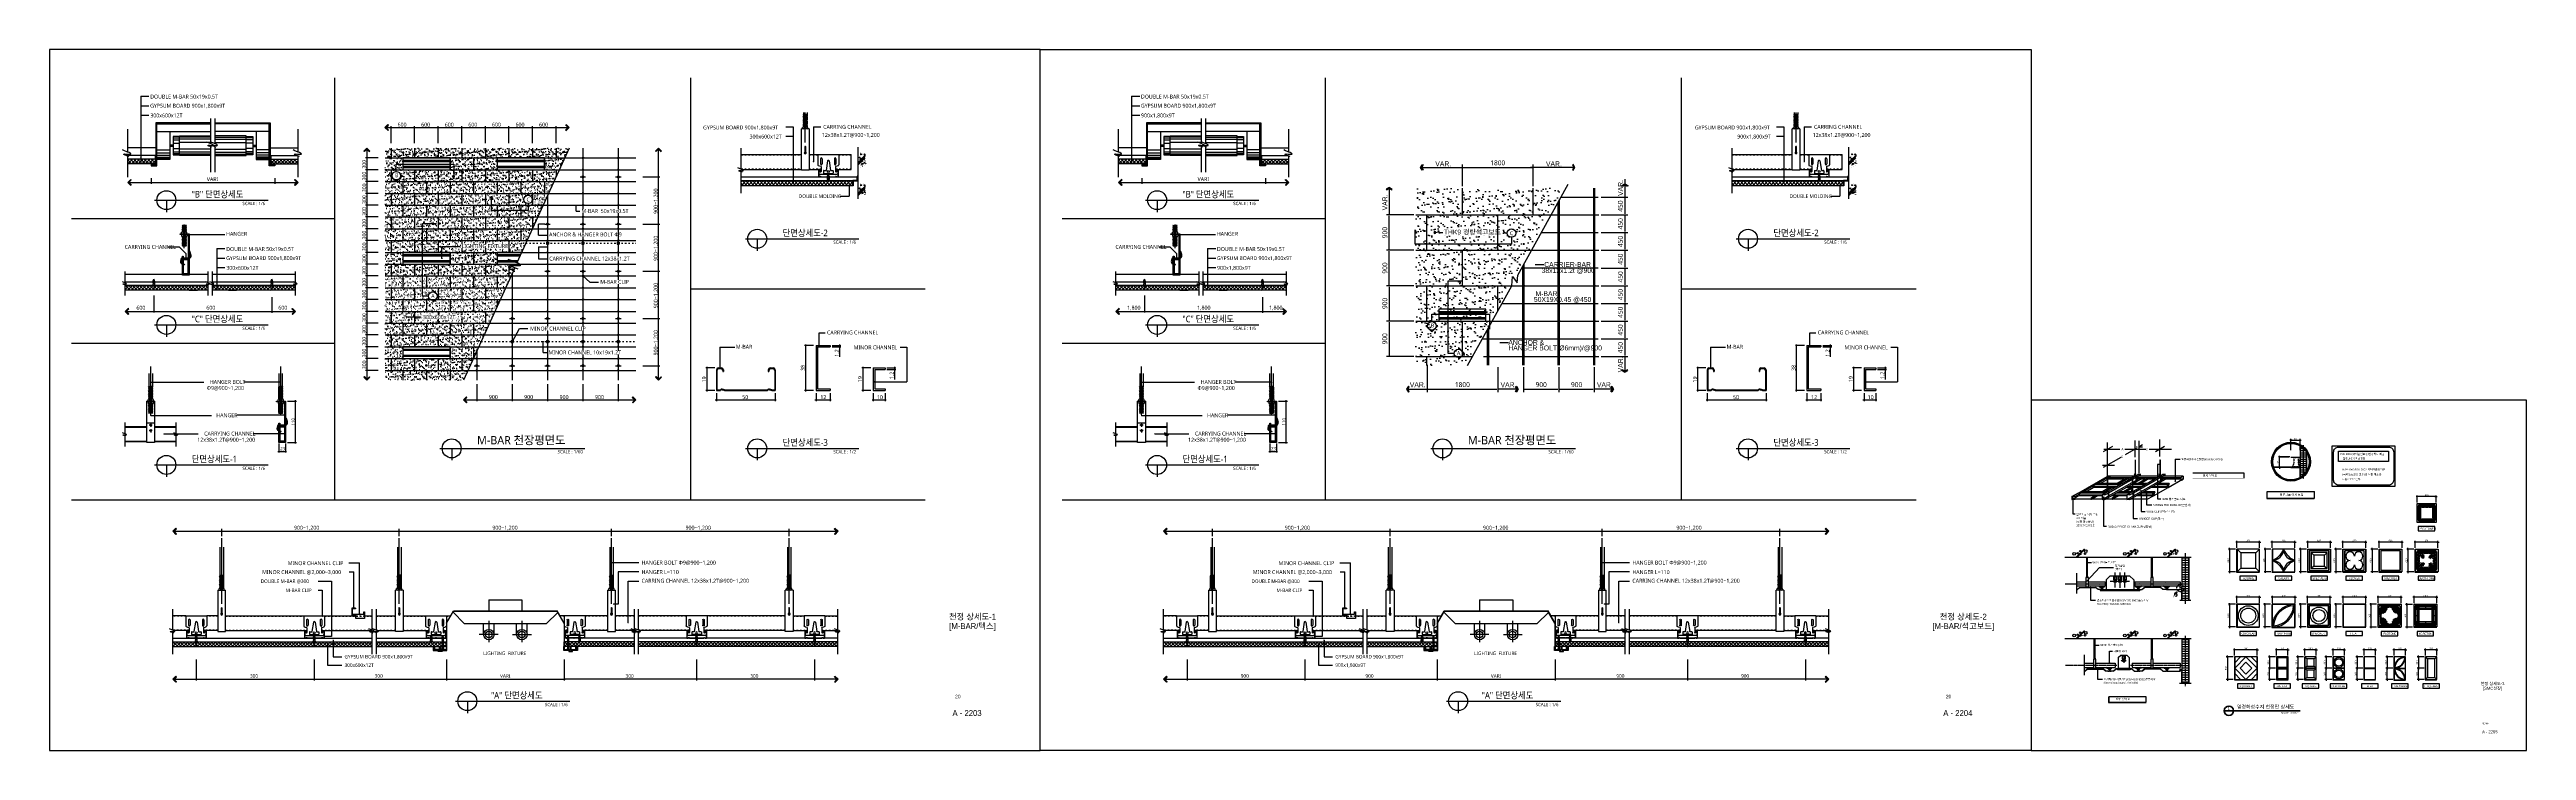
# Model space of a CAD drawing. Header units: millimetres. Extents: x 0 to 21000, y 0 to 5940.
import ezdxf
from ezdxf.enums import TextEntityAlignment as Align

# ---------------------------------------------------------------- set-up
doc = ezdxf.new("R2010")
doc.units = ezdxf.units.MM
for name, pattern in [('ACAD_ISO03W100', [30, 12, -18]), ('CEN', [35, 30, -2, 1, -2]), ('CENTER', [2, 1.25, -0.25, 0.25, -0.25]), ('HIDDEN', [0.375, 0.25, -0.125]), ('HS1', [2.5, 1.5, -1])]:
    doc.linetypes.add(name, pattern=pattern)
for name, color, linetype in [('2', 7, 'Continuous'), ('3TEX', 3, 'Continuous'), ('4A.TEC FORM-TEXT', 3, 'Continuous'), ('4A.TEC TEXT 2', 3, 'Continuous'), ('7', 7, 'Continuous'), ('ANCHOR', 4, 'Continuous'), ('ANGLEMOLDING', 4, 'Continuous'), ('BAR', 7, 'Continuous'), ('CARRING', 6, 'Continuous'), ('CEIL', 4, 'Continuous'), ('CEN', 1, 'CEN'), ('CHANNELCLIP', 111, 'Continuous'), ('CON', 7, 'Continuous'), ('CW', 4, 'Continuous'), ('DIM', 7, 'Continuous'), ('DIM-ER', 4, 'Continuous'), ('DOUBLEMOLDING', 52, 'Continuous'), ('FIN', 6, 'Continuous'), ('FN', 4, 'Continuous'), ('GYPSUM', 2, 'Continuous'), ('HAT-ER', 8, 'Continuous'), ('HS1', 7, 'HS1'), ('LIG', 2, 'Continuous'), ('LIG-BOLT', 1, 'Continuous'), ('LIG-CAP', 2, 'Continuous'), ('LIG2', 6, 'Continuous'), ('LIG3', 2, 'Continuous'), ('M-BAR', 2, 'Continuous'), ('M-BAR-CLIP', 4, 'Continuous'), ('M-BAR-CLIP2', 61, 'Continuous'), ('M-BAR2', 4, 'Continuous'), ('MARK-ER', 7, 'Continuous'), ('MINOR', 4, 'ACAD_ISO03W100'), ('MINOR2', 2, 'Continuous'), ('MITONE', 2, 'Continuous'), ('MITONE2', 5, 'Continuous'), ('SCREW', 7, 'Continuous'), ('SCREW3점5X22', 1, 'Continuous'), ('SECT', 7, 'Continuous'), ('SY', 1, 'Continuous'), ('TEXT', 3, 'Continuous'), ('TEXT-ER', 3, 'Continuous'), ('TTL', 202, 'Continuous')]:
    doc.layers.add(name, color=color, linetype=linetype)
doc.styles.add('1', font='')
doc.styles.add('ER', font='')
doc.styles.add('GHS', font='malgun.ttf')
doc.styles.add('나눔고딕', font='')
doc.styles.add('돋움', font='')
doc.styles.add('맑은 고딕', font='malgun.ttf')
doc.styles.get('1').set_extended_font_data('Dotum')
doc.styles.get('ER').set_extended_font_data('Dotum')
doc.styles.get('나눔고딕').set_extended_font_data('Dotum')
doc.styles.get('돋움').set_extended_font_data('Dotum')
doc.dimstyles.new('50 SDIM', dxfattribs={"dimscale": 50, "dimtxt": 2.5, "dimasz": 0.5, "dimexe": 1.5, "dimexo": 1, "dimgap": 1, "dimtad": 1, "dimdec": 0, "dimdsep": 46, "dimtxsty": '맑은 고딕', "dimblk": 'Z_DOT', "dimcen": 1, "dimdle": 3.6, "dimclrd": 9, "dimclre": 9, "dimclrt": 6, "dimadec": 0, "dimazin": 0, "dimtfac": 1, "dimtdec": 1, "dimtix": 1, "dimtmove": 2, "dimatfit": 3, "dimldrblk": 'DOT', "dimfxl": 1, "dimtolj": 1, "dimtzin": 0, "dimlwd": -1, "dimlwe": -1, "dimarcsym": 0})
doc.dimstyles.new('SAMOO-3', dxfattribs={"dimscale": 300, "dimtxt": 3.0005, "dimasz": 1, "dimexe": 2, "dimexo": 2, "dimgap": 1, "dimtad": 1, "dimdec": 0, "dimdsep": 46, "dimlunit": 6, "dimtxsty": '1', "dimblk1": 'DIMDOT', "dimblk2": 'DIMDOT', "dimsah": 1, "dimcen": 2.5, "dimdle": 1.5, "dimclrd": 8, "dimclre": 8, "dimclrt": 3, "dimadec": 0, "dimazin": 0, "dimtfac": 1, "dimtdec": 0, "dimtix": 1, "dimtmove": 2, "dimatfit": 3, "dimldrblk": 'DIMDOT', "dimfxl": 1, "dimtvp": 1, "dimtolj": 1, "dimtzin": 0, "dimarcsym": 0})
pattern_1 = [(45, (-2740735.746, -6276572.302), (-14.731391275, 14.731391275), []), (135, (-2740735.746, -6276572.302), (-14.731391275, -14.731391275), [])]
pattern_2 = [(45, (-2740784.407, -6276572.302), (-14.731391275, 14.731391275), []), (135, (-2740784.407, -6276572.302), (-14.731391275, -14.731391275), [])]
pattern_3 = [(37.5, (-16686996.23, -37843024.51), (-1.259867162, 38.53647538), [0, -30.4, 0, -34, 0, -32.5]), (7.5, (-16686996.23, -37843024.51), (35.395534105, 56.442921305), [0, -16.4, 0, -27.4, 0, -10.5]), (327.5, (-16687020.83, -37843024.51), (62.282837235, 0.11318107), [0, -10, 0, -36, 0, -47]), (317.5, (-16687020.83, -37843024.51), (60.12253209, 17.5535113), [0, -5, 0, -23.6, 0, -27])]
pattern_4 = [(45, (-2732335.746, -6276572.302), (-14.731391275, 14.731391275), []), (135, (-2732335.746, -6276572.302), (-14.731391275, -14.731391275), [])]
pattern_5 = [(45, (-2732384.407, -6276572.302), (-14.731391275, 14.731391275), []), (135, (-2732384.407, -6276572.302), (-14.731391275, -14.731391275), [])]

# ---------------------------------------------------------------- blocks, each defined once
blk = doc.blocks.new('A$C037965EB')
at = {"layer": 'M-BAR-CLIP'}
for p, q in [((0, 50), (0, 23.9)), ((0, 50), (53, 50)), ((2.5, 10.4), (2.5, 2)), ((4.5, 0), (48.5, 0)), ((4.7, 10.4), (5.2, 7)), ((7, 39), (7, 26)), ((8, 19), (8, 7)), ((11, 39), (11, 26)), ((14.5, 8.5), (14.5, 2.5)), ((15, 9), (20.1, 9)), ((15, 2), (38, 2)), ((24.5, 33.4), (20.6, 9.4)), ((28.5, 33.4), (32.4, 9.4)), ((32.9, 9), (38, 9)), ((38.5, 8.5), (38.5, 2.5)), ((42, 39), (42, 26)), ((45, 19), (45, 7)), ((46, 39), (46, 26)), ((48.3, 10.4), (47.7, 7)), ((50.5, 10.4), (50.5, 2)), ((53, 50), (53, 23.9))]:
    blk.add_line(p, q, dxfattribs=at)
blk.add_circle((26.5, 6.5), 2.5, dxfattribs=at)
for centre, radius, start, end in [((2, 23.9), 2, 180, 231.43534), ((9.2, 35.2), 15.4, 236.71778, 262.34826), ((3.6, 10.4), 1.1, 0, 180), ((4.5, 2), 2, 180, 270), ((6.6, 7), 1.38, 180, 0), ((9, 39), 2, 90, 180), ((9, 26), 2, 180, 270), ((7, 19), 1, 360, 82.34826), ((9, 39), 2, 0, 90), ((9, 26), 2, 270, 360), ((15, 8.5), 0.5, 90, 180), ((15, 2.5), 0.5, 180, 270), ((20.1, 9.5), 0.5, 270, 350.70866), ((26.5, 32.9), 2.07, 14.43857, 165.56143), ((32.9, 9.5), 0.5, 189.29134, 270), ((38, 8.5), 0.5, 0, 90), ((38, 2.5), 0.5, 270, 0), ((44, 39), 2, 90, 180), ((44, 26), 2, 180, 270), ((44, 39), 2, 0, 90), ((44, 26), 2, 270, 360), ((46, 19), 1, 97.65174, 180), ((46.4, 7), 1.38, 180, 360), ((43.8, 35.2), 15.4, 277.65174, 303.28222), ((49.4, 10.4), 1.1, 0, 180), ((48.5, 2), 2, 270, 0), ((51, 23.9), 2, 308.56466, 0)]:
    blk.add_arc(centre, radius, start, end, dxfattribs=at)
blk = doc.blocks.new('A$C3D2622D9')
at = {"layer": 'M-BAR'}
for centre, major_axis, ratio, start_param, end_param in [((-0.4, 1), (-1.16, 0.22), 0.410883, 1.993113, 2.811456), ((-0.4, 0.5), (-1.16, 0.22), 0.410883, 1.993113, 2.811456), ((2, 0.5), (-1.4, 0), 0.357143, 4.712389, 5.955279), ((2, 0), (-1.4, 0), 0.357143, 4.712389, 5.955279)]:
    blk.add_ellipse(centre, major_axis=major_axis, ratio=ratio, start_param=start_param, end_param=end_param, dxfattribs=at)
at = {"layer": 'M-BAR', "extrusion": (0, 0, -1)}
for centre, major_axis, ratio, start_param, end_param in [((2, 0.5), (1.4, 0), 0.357143, 4.712389, 5.955279), ((2, 0), (1.4, 0), 0.357143, 4.712389, 5.955279), ((4.4, 1), (1.16, 0.22), 0.410883, 1.993113, 2.811456), ((4.4, 0.5), (1.16, 0.22), 0.410883, 1.993113, 2.811456)]:
    blk.add_ellipse(centre, major_axis=major_axis, ratio=ratio, start_param=start_param, end_param=end_param, dxfattribs=at)
blk = doc.blocks.new('A$C2A247641')
at = {"layer": 'M-BAR'}
for p, q in [((0, 17.5), (0, 0)), ((0, 0), (3, 0)), ((0.5, 17), (0.5, 0.5)), ((0.5, 0.5), (3, 0.5)), ((1.5, 19), (4.5, 19)), ((2, 18.5), (4, 18.5)), ((5.5, 17), (5.5, 16)), ((5.5, 16), (6, 16)), ((6, 17.5), (6, 16)), ((7, 0.5), (23, 0.5)), ((7, 0), (23, 0)), ((27, 0), (43, 0)), ((27.2, 0.5), (43, 0.5)), ((44, 17.5), (44, 16)), ((44, 16), (44.5, 16)), ((44.5, 17), (44.5, 16)), ((45.5, 19), (48.5, 19)), ((46, 18.5), (48, 18.5)), ((47, 0.5), (49.5, 0.5)), ((47, 0), (50, 0)), ((49.5, 17), (49.5, 0.5)), ((50, 17.5), (50, 0))]:
    blk.add_line(p, q, dxfattribs=at)
for centre, start, end in [((1.5, 17.5), 90, 180), ((2, 17), 90, 180), ((4, 17), 0, 90), ((4.5, 17.5), 0, 90), ((45.5, 17.5), 90, 180), ((46, 17), 90, 180), ((48, 17), 0, 90), ((48.5, 17.5), 0, 90)]:
    blk.add_arc(centre, 1.5, start, end, dxfattribs=at)
for centre in [(22.6, 1), (22.6, 0.5)]:
    blk.add_ellipse(centre, major_axis=(-1.16, 0.22), ratio=0.410883, start_param=1.993113, end_param=2.234343, dxfattribs=at)
at = {"layer": 'M-BAR', "extrusion": (0, 0, -1)}
blk.add_ellipse((27.4, 0.5), major_axis=(1.16, 0.22), ratio=0.410883, start_param=1.993113, end_param=2.185696, dxfattribs=at)
at = {"layer": 'M-BAR'}
blk.add_blockref('A$C3D2622D9', (3, 0), dxfattribs=at)
at = {"layer": 'M-BAR', "xscale": -1}
blk.add_blockref('A$C3D2622D9', (47, 0), dxfattribs=at)
blk = doc.blocks.new('A$C5DD2461B')
at = {"layer": 'SCREW3점5X22'}
for p, q in [((5.8, 11.5), (1.5, 10.5)), ((1.5, 10.5), (2.2, 11.4)), ((5.8, 9.5), (1.5, 8.4)), ((1.5, 8.4), (2.2, 9.3)), ((5.8, 7.4), (1.5, 6.4)), ((1.5, 6.4), (2.2, 7.3)), ((5.8, 5.3), (1.5, 4.3)), ((1.5, 4.3), (2.2, 5.2)), ((6.4, 12.4), (2.2, 11.4)), ((6.5, 10.4), (2.2, 9.3)), ((6.5, 8.3), (2.2, 7.3)), ((6.5, 6.3), (2.2, 5.2)), ((2.3, 12.1), (4, 15.9)), ((2.3, 12.1), (4, 13.3)), ((2.3, 12.1), (2.3, 11.4)), ((2.3, 10.7), (2.3, 9.3)), ((2.3, 8.6), (2.3, 7.3)), ((2.3, 6.5), (2.3, 5.2)), ((2.3, 4.5), (2.3, 3.2)), ((3.9, 1.2), (3.9, 1.6)), ((4, 15.9), (4, 13.3)), ((5.7, 12.3), (4, 15.9)), ((4.1, 1.2), (4.1, 1.6)), ((5.8, 11.5), (6.4, 12.4)), ((5.8, 11.5), (5.8, 10.2)), ((5.8, 9.5), (6.5, 10.4)), ((5.8, 9.4), (5.8, 8.1)), ((5.8, 7.4), (6.5, 8.3)), ((5.8, 7.4), (5.8, 6.1)), ((5.8, 5.3), (6.5, 6.3)), ((5.8, 5.3), (5.8, 3.2)), ((0, 0), (2.7, 0)), ((5.3, 0), (8, 0))]:
    blk.add_line(p, q, dxfattribs=at)
for centre, radius, start, end in [((-1.1, 3.2), 3.39, 289.60938, 359.49172), ((2.7, 1.1), 1.15, 267.52648, 0.91384), ((4, -4.8), 4.97, 80.61353, 99.38647), ((4, 1.6), 0.08, 90, 180), ((4, 1.6), 0.08, 0, 90), ((5.3, 1.1), 1.15, 179.08616, 272.47352), ((9.1, 3.2), 3.39, 180.50828, 250.39062)]:
    blk.add_arc(centre, radius, start, end, dxfattribs=at)
blk = doc.blocks.new('A$C39EA2AF3')
at = {"layer": 'SCREW'}
for p, q in [((0, 0), (2.2, 0)), ((4.8, 31.5), (1.5, 30.5)), ((1.5, 30.5), (2.2, 31.4)), ((4.8, 29.5), (1.5, 28.4)), ((1.5, 28.4), (2.2, 29.4)), ((4.8, 27.4), (1.5, 26.4)), ((1.5, 26.4), (2.2, 27.3)), ((4.8, 25.4), (1.5, 24.3)), ((1.5, 24.3), (2.2, 25.3)), ((4.8, 23.3), (1.6, 22.3)), ((1.6, 22.3), (2.3, 23.2)), ((4.8, 21.3), (1.6, 20.2)), ((1.6, 20.2), (2.3, 21.2)), ((4.8, 19.2), (1.6, 18.2)), ((1.6, 18.2), (2.3, 19.1)), ((4.8, 17.2), (1.6, 16.1)), ((1.6, 16.1), (2.3, 17.1)), ((4.8, 15.1), (1.6, 14.1)), ((1.6, 14.1), (2.3, 15)), ((4.8, 13.1), (1.6, 12)), ((1.6, 12), (2.3, 13)), ((5.4, 32.5), (2.2, 31.4)), ((5.5, 30.4), (2.2, 29.4)), ((5.5, 28.4), (2.2, 27.3)), ((5.5, 26.3), (2.2, 25.3)), ((2.3, 32.1), (3.5, 35.9)), ((2.3, 32.1), (3.5, 33.3)), ((2.3, 32.1), (2.3, 31.4)), ((2.3, 30.7), (2.3, 29.4)), ((2.3, 28.7), (2.3, 27.3)), ((2.3, 26.6), (2.3, 25.3)), ((2.3, 24.6), (2.3, 23.2)), ((5.5, 24.3), (2.3, 23.2)), ((2.3, 22.5), (2.3, 21.1)), ((5.5, 22.2), (2.3, 21.2)), ((2.3, 20.4), (2.3, 19.1)), ((5.5, 20.2), (2.3, 19.1)), ((2.3, 18.4), (2.3, 17)), ((5.5, 18.1), (2.3, 17.1)), ((2.3, 16.3), (2.3, 15)), ((5.5, 16.1), (2.3, 15)), ((2.3, 14.3), (2.3, 12.9)), ((5.5, 14), (2.3, 13)), ((2.3, 12.2), (2.3, 3.2)), ((3.4, 1.2), (3.4, 1.6)), ((4.7, 32.2), (3.5, 35.9)), ((3.5, 35.9), (3.5, 33.3)), ((3.6, 1.2), (3.6, 1.6)), ((4.8, 31.5), (5.4, 32.5)), ((4.8, 31.5), (4.8, 30.2)), ((4.8, 29.5), (5.5, 30.4)), ((4.8, 29.5), (4.8, 28.1)), ((4.8, 27.4), (5.5, 28.4)), ((4.8, 27.4), (4.8, 26.1)), ((4.8, 25.4), (5.5, 26.3)), ((4.8, 25.4), (4.8, 24)), ((4.8, 23.3), (5.5, 24.3)), ((4.8, 23.3), (4.8, 22)), ((4.8, 21.3), (5.5, 22.2)), ((4.8, 21.3), (4.8, 19.9)), ((4.8, 19.2), (5.5, 20.2)), ((4.8, 19.2), (4.8, 17.9)), ((4.8, 17.2), (5.5, 18.1)), ((4.8, 17.2), (4.8, 15.8)), ((4.8, 15.1), (5.5, 16.1)), ((4.8, 15.1), (4.8, 13.8)), ((4.8, 13.1), (5.5, 14)), ((4.8, 13), (4.8, 3.2)), ((4.8, 0), (7, 0))]:
    blk.add_line(p, q, dxfattribs=at)
for centre, radius, start, end in [((-1.1, 3.2), 3.39, 289.60938, 359.49172), ((2.2, 1.1), 1.15, 267.52648, 0.91384), ((3.5, -4.8), 4.97, 80.61353, 99.38647), ((3.5, 1.6), 0.08, 90, 180), ((3.5, 1.6), 0.08, 0, 90), ((4.8, 1.1), 1.15, 179.08616, 272.47352), ((8.1, 3.2), 3.39, 180.50828, 250.39062)]:
    blk.add_arc(centre, radius, start, end, dxfattribs=at)
blk = doc.blocks.new('A$C73C37AC0')
at = {"layer": 'LIG-BOLT'}
for p, q in [((6.5, 10.3), (3.5, 10.8)), ((6.5, 9.3), (3.5, 9.8)), ((6.5, 8.3), (3.5, 8.8)), ((6.5, 7.3), (3.5, 7.8)), ((6.5, 6.3), (3.5, 6.8)), ((6.5, 5.3), (3.5, 5.8)), ((6.5, 4.3), (3.5, 4.8)), ((6.5, 3.3), (3.5, 3.8))]:
    blk.add_line(p, q, dxfattribs=at)
for points in [[(3.5, 3), (0, 3), (0, 0), (10, 0), (10, 3), (6.5, 3)], [(6.5, 3), (6.5, 11), (3.5, 11), (3.5, 3)]]:
    blk.add_lwpolyline(points, dxfattribs=at)
blk = doc.blocks.new('A$C03216262')
at = {"layer": 'M-BAR'}
for p, q in [((0, 17.5), (0, 0)), ((3, 0), (0, 0)), ((0.5, 17), (0.5, 0.5)), ((3, 0.5), (0.5, 0.5)), ((4.5, 19), (1.5, 19)), ((4, 18.5), (2, 18.5)), ((5.5, 17), (5.5, 16)), ((6, 16), (5.5, 16)), ((6, 17.5), (6, 16)), ((23, 0.5), (9.1, 0.5)), ((23, 0), (9.1, 0)), ((34.8, 0.5), (27, 0.5)), ((35.2, 0), (27, 0)), ((43.1, 0.5), (38.8, 0.5)), ((43.1, 0), (38.8, 0)), ((44, 17.5), (44, 16)), ((44.5, 16), (44, 16)), ((44.5, 17), (44.5, 16)), ((48.5, 19), (45.5, 19)), ((48, 18.5), (46, 18.5)), ((49.5, 0.5), (47, 0.5)), ((50, 0), (47, 0)), ((49.5, 17), (49.5, 0.5)), ((50, 17.5), (50, 0))]:
    blk.add_line(p, q, dxfattribs=at)
for centre, start, end in [((1.5, 17.5), 90, 180), ((2, 17), 90, 180), ((4, 17), 0, 90), ((4.5, 17.5), 0, 90), ((45.5, 17.5), 90, 180), ((46, 17), 90, 180), ((48, 17), 0, 90), ((48.5, 17.5), 0, 90)]:
    blk.add_arc(centre, 1.5, start, end, dxfattribs=at)
for centre, major_axis, ratio, start_param, end_param in [((2.6, 1), (-1.16, 0.22), 0.410883, 1.993113, 2.811456), ((2.6, 0.5), (-1.16, 0.22), 0.410883, 1.993113, 2.811456), ((5, 0.5), (-1.4, 0), 0.357143, 4.712389, 5.955279), ((5, 0), (-1.4, 0), 0.357143, 4.712389, 5.955279)]:
    blk.add_ellipse(centre, major_axis=major_axis, ratio=ratio, start_param=start_param, end_param=end_param, dxfattribs=at)
at = {"layer": 'M-BAR', "extrusion": (0, 0, -1)}
for centre, major_axis, ratio, start_param, end_param in [((5, 0.5), (1.4, 0), 0.357143, 4.712389, 5.669617), ((5, 0), (1.4, 0), 0.357143, 4.712389, 5.955279), ((7.4, 0.5), (1.16, 0.22), 0.410883, 2.610426, 2.811456)]:
    blk.add_ellipse(centre, major_axis=major_axis, ratio=ratio, start_param=start_param, end_param=end_param, dxfattribs=at)
at = {"layer": 'M-BAR', "extrusion": (0, 0, -1), "zscale": -1}
for p in [(-27, 0), (-47, 0)]:
    blk.add_blockref('A$C3D2622D9', p, dxfattribs=at)
blk = doc.blocks.new('A$C163272C1')
at = {"layer": 'CHANNELCLIP'}
for p, q in [((0, 50), (50, 50)), ((0, 50), (0, 0)), ((50, 50), (50, 0)), ((0, 0), (50, 0))]:
    blk.add_line(p, q, dxfattribs=at)
blk = doc.blocks.new('A$C147C7DAB')
at = {"layer": 'MINOR2'}
for p, q in [((10, 19), (0, 19)), ((0, 19), (0, 0)), ((1.2, 17.8), (1.2, 1.2)), ((10, 17.8), (1.2, 17.8)), ((1.2, 1.2), (10, 1.2)), ((10, 19), (10, 17.8)), ((10, 1.2), (10, 0)), ((0, 0), (10, 0))]:
    blk.add_line(p, q, dxfattribs=at)
blk = doc.blocks.new('A$C04CA2050')
at = {"layer": 'TEXT', "color": 1, "linetype": 'ByBlock', "const_width": 0.333}
blk.add_lwpolyline([(0.2, 0.3, 1), (0.5, 0.3, 1)], format="xyb", close=True, dxfattribs=at)
blk = doc.blocks.new('A$C036C36DA')
at = {"layer": 'DIM'}
for p, q in [((0, 11.7), (1.1, 12.8)), ((5.4, 6.4), (0, 11.7)), ((5.4, 6.5), (0.1, 1.1)), ((0.1, 1.1), (1.3, 0)), ((7.7, 6.5), (1.1, 12.8)), ((7.7, 6.5), (1.3, 0))]:
    blk.add_line(p, q, dxfattribs=at)
blk = doc.blocks.new('A$C2A245268')
at = {"layer": 'TEXT', "xscale": 0.2, "yscale": 0.2, "zscale": 0.2}
blk.add_blockref('A$C036C36DA', (0, 0), dxfattribs=at)
blk = doc.blocks.new('A$C52111A00')
at = {"layer": 'TEXT', "xscale": -1}
blk.add_blockref('A$C2A245268', (1.5, 0), dxfattribs=at)
blk = doc.blocks.new('A$C0D4C0B01')
at = {"layer": 'TEXT', "xscale": -1}
blk.add_blockref('A$C2A245268', (1.5, 0), dxfattribs=at)
blk = doc.blocks.new('*D3020')
at = {"layer": 'Defpoints', "color": 0, "transparency": 16777216}
for p in [(3594, 687), (4494, 687), (4494, 75)]:
    blk.add_point(p, dxfattribs=at)
at = {"layer": 'DIM-ER', "color": 9, "transparency": 16777216}
for p, q in [((3594, 637), (3594, 0)), ((4494, 637), (4494, 0)), ((3619, 75), (4469, 75))]:
    blk.add_line(p, q, dxfattribs=at)
at = {"layer": 'DIM-ER', "color": 6, "transparency": 16777216, "insert": (4044, 190), "char_height": 125, "attachment_point": 5, "style": '맑은 고딕'}
blk.add_mtext('\\A1;900', dxfattribs=at)
blk = doc.blocks.new('_Dot')
at = {"color": 0, "linetype": 'ByBlock', "lineweight": -2}
blk.add_line((-0.5, 0), (-1, 0), dxfattribs=at)
at = {"color": 0, "linetype": 'ByBlock', "const_width": 0.5}
blk.add_lwpolyline([(-0.25, 0, 1), (0.25, 0, 1)], format="xyb", close=True, dxfattribs=at)
blk = doc.blocks.new('Z_DOT')
blk = doc.blocks.new('*D3021')
at = {"layer": 'Defpoints', "color": 0, "transparency": 16777216}
for p in [(4494, 687), (5394, 687), (5394, 75)]:
    blk.add_point(p, dxfattribs=at)
at = {"layer": 'DIM-ER', "color": 9, "transparency": 16777216}
for p, q in [((4494, 637), (4494, 0)), ((5394, 637), (5394, 0)), ((4519, 75), (5369, 75))]:
    blk.add_line(p, q, dxfattribs=at)
at = {"layer": 'DIM-ER', "color": 6, "transparency": 16777216, "insert": (4944, 190), "char_height": 125, "attachment_point": 5, "style": '맑은 고딕'}
blk.add_mtext('\\A1;900', dxfattribs=at)
blk = doc.blocks.new('*D3022')
at = {"layer": 'Defpoints', "color": 0, "transparency": 16777216}
for p in [(3839, 5715), (2039, 5187), (3839, 5187)]:
    blk.add_point(p, dxfattribs=at)
at = {"layer": 'DIM-ER', "color": 9, "transparency": 16777216}
for p, q in [((2039, 5237), (2039, 5790)), ((2064, 5715), (3814, 5715)), ((3839, 5237), (3839, 5790))]:
    blk.add_line(p, q, dxfattribs=at)
at = {"layer": 'DIM-ER', "color": 6, "transparency": 16777216, "insert": (2939, 5830), "char_height": 125, "attachment_point": 5, "style": '맑은 고딕'}
blk.add_mtext('\\A1;1800', dxfattribs=at)
blk = doc.blocks.new('*D3023')
at = {"layer": 'Defpoints', "color": 0, "transparency": 16777216}
for p in [(1139, 748), (2939, 685), (2939, 75)]:
    blk.add_point(p, dxfattribs=at)
at = {"layer": 'DIM-ER', "color": 9, "transparency": 16777216}
for p, q in [((1139, 698), (1139, 0)), ((2939, 635), (2939, 0)), ((1164, 75), (2914, 75))]:
    blk.add_line(p, q, dxfattribs=at)
at = {"layer": 'DIM-ER', "color": 6, "transparency": 16777216, "insert": (2039, 190), "char_height": 125, "attachment_point": 5, "style": '맑은 고딕'}
blk.add_mtext('\\A1;1800', dxfattribs=at)
blk = doc.blocks.new('*D3024')
at = {"layer": 'Defpoints', "color": 0, "transparency": 16777216}
for p in [(854, 2706), (180, 1806), (854, 1806)]:
    blk.add_point(p, dxfattribs=at)
at = {"layer": 'DIM-ER', "color": 9, "transparency": 16777216}
for p, q in [((804, 2706), (105, 2706)), ((180, 2681), (180, 1831)), ((804, 1806), (105, 1806))]:
    blk.add_line(p, q, dxfattribs=at)
at = {"layer": 'DIM-ER', "color": 6, "transparency": 16777216, "insert": (66, 2256), "char_height": 125, "attachment_point": 5, "rotation": 90, "style": '맑은 고딕'}
blk.add_mtext('\\A1;900', dxfattribs=at)
blk = doc.blocks.new('*D3025')
at = {"layer": 'Defpoints', "color": 0, "transparency": 16777216}
for p in [(854, 1806), (180, 906), (854, 906)]:
    blk.add_point(p, dxfattribs=at)
at = {"layer": 'DIM-ER', "color": 9, "transparency": 16777216}
for p, q in [((804, 1806), (105, 1806)), ((180, 1781), (180, 931)), ((804, 906), (105, 906))]:
    blk.add_line(p, q, dxfattribs=at)
at = {"layer": 'DIM-ER', "color": 6, "transparency": 16777216, "insert": (66, 1356), "char_height": 125, "attachment_point": 5, "rotation": 90, "style": '맑은 고딕'}
blk.add_mtext('\\A1;900', dxfattribs=at)
blk = doc.blocks.new('*D3026')
at = {"layer": 'Defpoints', "color": 0, "transparency": 16777216}
for p in [(180, 3606), (854, 3606), (854, 2706)]:
    blk.add_point(p, dxfattribs=at)
at = {"layer": 'DIM-ER', "color": 9, "transparency": 16777216}
for p, q in [((804, 3606), (105, 3606)), ((180, 2731), (180, 3581)), ((804, 2706), (105, 2706))]:
    blk.add_line(p, q, dxfattribs=at)
at = {"layer": 'DIM-ER', "color": 6, "transparency": 16777216, "insert": (66, 3156), "char_height": 125, "attachment_point": 5, "rotation": 90, "style": '맑은 고딕'}
blk.add_mtext('\\A1;900', dxfattribs=at)
blk = doc.blocks.new('*D3027')
at = {"layer": 'Defpoints', "color": 0, "transparency": 16777216}
for p in [(180, 4506), (854, 4506), (854, 3606)]:
    blk.add_point(p, dxfattribs=at)
at = {"layer": 'DIM-ER', "color": 9, "transparency": 16777216}
for p, q in [((804, 4506), (105, 4506)), ((180, 3631), (180, 4481)), ((804, 3606), (105, 3606))]:
    blk.add_line(p, q, dxfattribs=at)
at = {"layer": 'DIM-ER', "color": 6, "transparency": 16777216, "insert": (66, 4056), "char_height": 125, "attachment_point": 5, "rotation": 90, "style": '맑은 고딕'}
blk.add_mtext('\\A1;900', dxfattribs=at)
blk = doc.blocks.new('*D3028')
at = {"layer": 'Defpoints', "color": 0, "transparency": 16777216}
for p in [(5516, 1806), (5516, 1356), (6172, 1356)]:
    blk.add_point(p, dxfattribs=at)
at = {"layer": 'DIM-ER', "color": 9, "transparency": 16777216}
for p, q in [((5566, 1806), (6247, 1806)), ((5566, 1356), (6247, 1356)), ((6172, 1781), (6172, 1381))]:
    blk.add_line(p, q, dxfattribs=at)
at = {"layer": 'DIM-ER', "color": 6, "transparency": 16777216, "insert": (6058, 1581), "char_height": 125, "attachment_point": 5, "rotation": 90, "style": '맑은 고딕'}
blk.add_mtext('\\A1;450', dxfattribs=at)
blk = doc.blocks.new('*D3029')
at = {"layer": 'Defpoints', "color": 0, "transparency": 16777216}
for p in [(5516, 2256), (5516, 1806), (6172, 1806)]:
    blk.add_point(p, dxfattribs=at)
at = {"layer": 'DIM-ER', "color": 9, "transparency": 16777216}
for p, q in [((5566, 2256), (6247, 2256)), ((6172, 2231), (6172, 1831)), ((5566, 1806), (6247, 1806))]:
    blk.add_line(p, q, dxfattribs=at)
at = {"layer": 'DIM-ER', "color": 6, "transparency": 16777216, "insert": (6058, 2031), "char_height": 125, "attachment_point": 5, "rotation": 90, "style": '맑은 고딕'}
blk.add_mtext('\\A1;450', dxfattribs=at)
blk = doc.blocks.new('*D3030')
at = {"layer": 'Defpoints', "color": 0, "transparency": 16777216}
for p in [(5516, 2706), (5516, 2256), (6172, 2256)]:
    blk.add_point(p, dxfattribs=at)
at = {"layer": 'DIM-ER', "color": 9, "transparency": 16777216}
for p, q in [((5566, 2706), (6247, 2706)), ((6172, 2681), (6172, 2281)), ((5566, 2256), (6247, 2256))]:
    blk.add_line(p, q, dxfattribs=at)
at = {"layer": 'DIM-ER', "color": 6, "transparency": 16777216, "insert": (6058, 2481), "char_height": 125, "attachment_point": 5, "rotation": 90, "style": '맑은 고딕'}
blk.add_mtext('\\A1;450', dxfattribs=at)
blk = doc.blocks.new('*D3031')
at = {"layer": 'Defpoints', "color": 0, "transparency": 16777216}
for p in [(5516, 3156), (5516, 2706), (6172, 2706)]:
    blk.add_point(p, dxfattribs=at)
at = {"layer": 'DIM-ER', "color": 9, "transparency": 16777216}
for p, q in [((5566, 3156), (6247, 3156)), ((5566, 2706), (6247, 2706)), ((6172, 3131), (6172, 2731))]:
    blk.add_line(p, q, dxfattribs=at)
at = {"layer": 'DIM-ER', "color": 6, "transparency": 16777216, "insert": (6058, 2931), "char_height": 125, "attachment_point": 5, "rotation": 90, "style": '맑은 고딕'}
blk.add_mtext('\\A1;450', dxfattribs=at)
blk = doc.blocks.new('*D3032')
at = {"layer": 'Defpoints', "color": 0, "transparency": 16777216}
for p in [(5516, 3606), (5516, 3156), (6172, 3156)]:
    blk.add_point(p, dxfattribs=at)
at = {"layer": 'DIM-ER', "color": 9, "transparency": 16777216}
for p, q in [((5566, 3606), (6247, 3606)), ((5566, 3156), (6247, 3156)), ((6172, 3581), (6172, 3181))]:
    blk.add_line(p, q, dxfattribs=at)
at = {"layer": 'DIM-ER', "color": 6, "transparency": 16777216, "insert": (6058, 3381), "char_height": 125, "attachment_point": 5, "rotation": 90, "style": '맑은 고딕'}
blk.add_mtext('\\A1;450', dxfattribs=at)
blk = doc.blocks.new('*D3033')
at = {"layer": 'Defpoints', "color": 0, "transparency": 16777216}
for p in [(5516, 4056), (5516, 3606), (6172, 3606)]:
    blk.add_point(p, dxfattribs=at)
at = {"layer": 'DIM-ER', "color": 9, "transparency": 16777216}
for p, q in [((5566, 4056), (6247, 4056)), ((6172, 4031), (6172, 3631)), ((5566, 3606), (6247, 3606))]:
    blk.add_line(p, q, dxfattribs=at)
at = {"layer": 'DIM-ER', "color": 6, "transparency": 16777216, "insert": (6058, 3831), "char_height": 125, "attachment_point": 5, "rotation": 90, "style": '맑은 고딕'}
blk.add_mtext('\\A1;450', dxfattribs=at)
blk = doc.blocks.new('*D3034')
at = {"layer": 'Defpoints', "color": 0, "transparency": 16777216}
for p in [(5516, 4506), (5516, 4056), (6172, 4056)]:
    blk.add_point(p, dxfattribs=at)
at = {"layer": 'DIM-ER', "color": 9, "transparency": 16777216}
for p, q in [((5566, 4506), (6247, 4506)), ((6172, 4481), (6172, 4081)), ((5566, 4056), (6247, 4056))]:
    blk.add_line(p, q, dxfattribs=at)
at = {"layer": 'DIM-ER', "color": 6, "transparency": 16777216, "insert": (6058, 4281), "char_height": 125, "attachment_point": 5, "rotation": 90, "style": '맑은 고딕'}
blk.add_mtext('\\A1;450', dxfattribs=at)
blk = doc.blocks.new('*D3035')
at = {"layer": 'Defpoints', "color": 0, "transparency": 16777216}
for p in [(5516, 4956), (5516, 4506), (6172, 4506)]:
    blk.add_point(p, dxfattribs=at)
at = {"layer": 'DIM-ER', "color": 9, "transparency": 16777216}
for p, q in [((5566, 4956), (6247, 4956)), ((5566, 4506), (6247, 4506)), ((6172, 4931), (6172, 4531))]:
    blk.add_line(p, q, dxfattribs=at)
at = {"layer": 'DIM-ER', "color": 6, "transparency": 16777216, "insert": (6058, 4731), "char_height": 125, "attachment_point": 5, "rotation": 90, "style": '맑은 고딕'}
blk.add_mtext('\\A1;450', dxfattribs=at)
blk = doc.blocks.new('*D3036')
at = {"layer": 'Defpoints', "color": 0, "transparency": 16777216}
for p in [(5516, 1356), (5516, 906), (6172, 906)]:
    blk.add_point(p, dxfattribs=at)
at = {"layer": 'DIM-ER', "color": 9, "transparency": 16777216}
for p, q in [((5566, 1356), (6247, 1356)), ((6172, 1331), (6172, 931)), ((5566, 906), (6247, 906))]:
    blk.add_line(p, q, dxfattribs=at)
at = {"layer": 'DIM-ER', "color": 6, "transparency": 16777216, "insert": (6058, 1131), "char_height": 125, "attachment_point": 5, "rotation": 90, "style": '맑은 고딕'}
blk.add_mtext('\\A1;450', dxfattribs=at)
blk = doc.blocks.new('zw$EB20')
at = {"layer": 'LIG2'}
for p, q in [((0, 80), (400, 80)), ((0, 78), (400, 78)), ((0, 75), (400, 75)), ((0, 73), (400, 73)), ((0, 70), (400, 70)), ((0, 30), (400, 30)), ((0, 27), (400, 27)), ((0, 25), (400, 25)), ((0, 22), (400, 22)), ((0, 20), (400, 20))]:
    blk.add_line(p, q, dxfattribs=at)
at = {"layer": 'M-BAR2'}
blk.add_lwpolyline([(0, 0), (400, 0), (400, 100), (0, 100)], close=True, dxfattribs=at)
blk = doc.blocks.new('DIMDOT')
at = {"color": 0}
blk.add_line((-2, 0), (2, 0), dxfattribs=at)
for radius in [0.5, 0.25]:
    blk.add_circle((0, 0), radius, dxfattribs=at)
blk = doc.blocks.new('*D3085')
at = {"layer": 'Defpoints', "color": 0, "transparency": 16777216}
for p in [(18545, 1766), (18545, 1706), (18738, 1706)]:
    blk.add_point(p, dxfattribs=at)
at = {"layer": 'DIM', "color": 8, "lineweight": -2, "transparency": 16777216}
for p, q in [((18545, 1716), (18545, 1776)), ((18733, 1766), (18550, 1766)), ((18738, 1716), (18738, 1776))]:
    blk.add_line(p, q, dxfattribs=at)
at = {"layer": 'DIM', "color": 8, "lineweight": -2, "transparency": 16777216, "xscale": 5, "yscale": 5, "zscale": 5, "rotation": 180}
blk.add_blockref('DIMDOT', (18545, 1766), dxfattribs=at)
at = {"layer": 'DIM', "color": 8, "lineweight": -2, "transparency": 16777216, "xscale": 5, "yscale": 5, "zscale": 5}
blk.add_blockref('DIMDOT', (18738, 1766), dxfattribs=at)
at = {"layer": 'DIM', "color": 3, "transparency": 16777216, "insert": (18642, 1778), "char_height": 14, "attachment_point": 5, "style": '1'}
blk.add_mtext('\\A1;600', dxfattribs=at)
blk = doc.blocks.new('*D3086')
at = {"layer": 'Defpoints', "color": 0, "transparency": 16777216}
for p in [(18844, 1766), (18844, 1706), (19037, 1706)]:
    blk.add_point(p, dxfattribs=at)
at = {"layer": 'DIM', "color": 8, "lineweight": -2, "transparency": 16777216}
for p, q in [((18844, 1716), (18844, 1776)), ((19032, 1766), (18849, 1766)), ((19037, 1716), (19037, 1776))]:
    blk.add_line(p, q, dxfattribs=at)
at = {"layer": 'DIM', "color": 8, "lineweight": -2, "transparency": 16777216, "xscale": 5, "yscale": 5, "zscale": 5, "rotation": 180}
blk.add_blockref('DIMDOT', (18844, 1766), dxfattribs=at)
at = {"layer": 'DIM', "color": 8, "lineweight": -2, "transparency": 16777216, "xscale": 5, "yscale": 5, "zscale": 5}
blk.add_blockref('DIMDOT', (19037, 1766), dxfattribs=at)
at = {"layer": 'DIM', "color": 3, "transparency": 16777216, "insert": (18941, 1778), "char_height": 14, "attachment_point": 5, "style": '1'}
blk.add_mtext('\\A1;600', dxfattribs=at)
blk = doc.blocks.new('*D3087')
at = {"layer": 'Defpoints', "color": 0, "transparency": 16777216}
for p in [(19146, 1766), (19146, 1706), (19339, 1706)]:
    blk.add_point(p, dxfattribs=at)
at = {"layer": 'DIM', "color": 8, "lineweight": -2, "transparency": 16777216}
for p, q in [((19146, 1716), (19146, 1776)), ((19334, 1766), (19151, 1766)), ((19339, 1716), (19339, 1776))]:
    blk.add_line(p, q, dxfattribs=at)
at = {"layer": 'DIM', "color": 8, "lineweight": -2, "transparency": 16777216, "xscale": 5, "yscale": 5, "zscale": 5, "rotation": 180}
blk.add_blockref('DIMDOT', (19146, 1766), dxfattribs=at)
at = {"layer": 'DIM', "color": 8, "lineweight": -2, "transparency": 16777216, "xscale": 5, "yscale": 5, "zscale": 5}
blk.add_blockref('DIMDOT', (19339, 1766), dxfattribs=at)
at = {"layer": 'DIM', "color": 3, "transparency": 16777216, "insert": (19242, 1778), "char_height": 14, "attachment_point": 5, "style": '1'}
blk.add_mtext('\\A1;600', dxfattribs=at)
blk = doc.blocks.new('*D3088')
at = {"layer": 'Defpoints', "color": 0, "transparency": 16777216}
for p in [(19444, 1766), (19444, 1706), (19637, 1706)]:
    blk.add_point(p, dxfattribs=at)
at = {"layer": 'DIM', "color": 8, "lineweight": -2, "transparency": 16777216}
for p, q in [((19444, 1716), (19444, 1776)), ((19632, 1766), (19449, 1766)), ((19637, 1716), (19637, 1776))]:
    blk.add_line(p, q, dxfattribs=at)
at = {"layer": 'DIM', "color": 8, "lineweight": -2, "transparency": 16777216, "xscale": 5, "yscale": 5, "zscale": 5, "rotation": 180}
blk.add_blockref('DIMDOT', (19444, 1766), dxfattribs=at)
at = {"layer": 'DIM', "color": 8, "lineweight": -2, "transparency": 16777216, "xscale": 5, "yscale": 5, "zscale": 5}
blk.add_blockref('DIMDOT', (19637, 1766), dxfattribs=at)
at = {"layer": 'DIM', "color": 3, "transparency": 16777216, "insert": (19541, 1778), "char_height": 14, "attachment_point": 5, "style": '1'}
blk.add_mtext('\\A1;600', dxfattribs=at)
blk = doc.blocks.new('*D3089')
at = {"layer": 'Defpoints', "color": 0, "transparency": 16777216}
for p in [(19752, 1766), (19752, 1706), (19945, 1706)]:
    blk.add_point(p, dxfattribs=at)
at = {"layer": 'DIM', "color": 8, "lineweight": -2, "transparency": 16777216}
for p, q in [((19752, 1716), (19752, 1776)), ((19940, 1766), (19757, 1766)), ((19945, 1716), (19945, 1776))]:
    blk.add_line(p, q, dxfattribs=at)
at = {"layer": 'DIM', "color": 8, "lineweight": -2, "transparency": 16777216, "xscale": 5, "yscale": 5, "zscale": 5, "rotation": 180}
blk.add_blockref('DIMDOT', (19752, 1766), dxfattribs=at)
at = {"layer": 'DIM', "color": 8, "lineweight": -2, "transparency": 16777216, "xscale": 5, "yscale": 5, "zscale": 5}
blk.add_blockref('DIMDOT', (19945, 1766), dxfattribs=at)
at = {"layer": 'DIM', "color": 3, "transparency": 16777216, "insert": (19848, 1778), "char_height": 14, "attachment_point": 5, "style": '1'}
blk.add_mtext('\\A1;600', dxfattribs=at)
blk = doc.blocks.new('*D3090')
at = {"layer": 'Defpoints', "color": 0, "transparency": 16777216}
for p in [(20057, 1766), (20057, 1706), (20250, 1706)]:
    blk.add_point(p, dxfattribs=at)
at = {"layer": 'DIM', "color": 8, "lineweight": -2, "transparency": 16777216}
for p, q in [((20057, 1716), (20057, 1776)), ((20245, 1766), (20062, 1766)), ((20250, 1716), (20250, 1776))]:
    blk.add_line(p, q, dxfattribs=at)
at = {"layer": 'DIM', "color": 8, "lineweight": -2, "transparency": 16777216, "xscale": 5, "yscale": 5, "zscale": 5, "rotation": 180}
blk.add_blockref('DIMDOT', (20057, 1766), dxfattribs=at)
at = {"layer": 'DIM', "color": 8, "lineweight": -2, "transparency": 16777216, "xscale": 5, "yscale": 5, "zscale": 5}
blk.add_blockref('DIMDOT', (20250, 1766), dxfattribs=at)
at = {"layer": 'DIM', "color": 3, "transparency": 16777216, "insert": (20154, 1778), "char_height": 14, "attachment_point": 5, "style": '1'}
blk.add_mtext('\\A1;600', dxfattribs=at)
blk = doc.blocks.new('*D3091')
at = {"layer": 'Defpoints', "color": 0, "transparency": 16777216}
for p in [(18543, 1706), (18483, 1513), (18543, 1513)]:
    blk.add_point(p, dxfattribs=at)
at = {"layer": 'DIM', "color": 8, "lineweight": -2, "transparency": 16777216}
for p, q in [((18533, 1706), (18473, 1706)), ((18483, 1701), (18483, 1518)), ((18533, 1513), (18473, 1513))]:
    blk.add_line(p, q, dxfattribs=at)
at = {"layer": 'DIM', "color": 8, "lineweight": -2, "transparency": 16777216, "xscale": 5, "yscale": 5, "zscale": 5}
for p, rotation in [((18483, 1706), 90), ((18483, 1513), 270)]:
    blk.add_blockref('DIMDOT', p, dxfattribs=dict(at, rotation=rotation))
at = {"layer": 'DIM', "color": 3, "transparency": 16777216, "insert": (18471, 1610), "char_height": 14, "attachment_point": 5, "rotation": 90, "style": '1'}
blk.add_mtext('\\A1;600', dxfattribs=at)
blk = doc.blocks.new('*D3092')
at = {"layer": 'Defpoints', "color": 0, "transparency": 16777216}
for p in [(18844, 1707), (18785, 1515), (18844, 1515)]:
    blk.add_point(p, dxfattribs=at)
at = {"layer": 'DIM', "color": 8, "lineweight": -2, "transparency": 16777216}
for p, q in [((18834, 1707), (18775, 1707)), ((18785, 1702), (18785, 1520)), ((18834, 1515), (18775, 1515))]:
    blk.add_line(p, q, dxfattribs=at)
at = {"layer": 'DIM', "color": 8, "lineweight": -2, "transparency": 16777216, "xscale": 5, "yscale": 5, "zscale": 5}
for p, rotation in [((18785, 1707), 90), ((18785, 1515), 270)]:
    blk.add_blockref('DIMDOT', p, dxfattribs=dict(at, rotation=rotation))
at = {"layer": 'DIM', "color": 3, "transparency": 16777216, "insert": (18773, 1611), "char_height": 14, "attachment_point": 5, "rotation": 90, "style": '1'}
blk.add_mtext('\\A1;600', dxfattribs=at)
blk = doc.blocks.new('*D3093')
at = {"layer": 'Defpoints', "color": 0, "transparency": 16777216}
for p in [(19144, 1706), (19084, 1513), (19144, 1513)]:
    blk.add_point(p, dxfattribs=at)
at = {"layer": 'DIM', "color": 8, "lineweight": -2, "transparency": 16777216}
for p, q in [((19134, 1706), (19074, 1706)), ((19084, 1701), (19084, 1518)), ((19134, 1513), (19074, 1513))]:
    blk.add_line(p, q, dxfattribs=at)
at = {"layer": 'DIM', "color": 8, "lineweight": -2, "transparency": 16777216, "xscale": 5, "yscale": 5, "zscale": 5}
for p, rotation in [((19084, 1706), 90), ((19084, 1513), 270)]:
    blk.add_blockref('DIMDOT', p, dxfattribs=dict(at, rotation=rotation))
at = {"layer": 'DIM', "color": 3, "transparency": 16777216, "insert": (19072, 1610), "char_height": 14, "attachment_point": 5, "rotation": 90, "style": '1'}
blk.add_mtext('\\A1;600', dxfattribs=at)
blk = doc.blocks.new('*D3094')
at = {"layer": 'Defpoints', "color": 0, "transparency": 16777216}
for p in [(19442, 1706), (19383, 1513), (19442, 1513)]:
    blk.add_point(p, dxfattribs=at)
at = {"layer": 'DIM', "color": 8, "lineweight": -2, "transparency": 16777216}
for p, q in [((19432, 1706), (19373, 1706)), ((19383, 1701), (19383, 1518)), ((19432, 1513), (19373, 1513))]:
    blk.add_line(p, q, dxfattribs=at)
at = {"layer": 'DIM', "color": 8, "lineweight": -2, "transparency": 16777216, "xscale": 5, "yscale": 5, "zscale": 5}
for p, rotation in [((19383, 1706), 90), ((19383, 1513), 270)]:
    blk.add_blockref('DIMDOT', p, dxfattribs=dict(at, rotation=rotation))
at = {"layer": 'DIM', "color": 3, "transparency": 16777216, "insert": (19371, 1610), "char_height": 14, "attachment_point": 5, "rotation": 90, "style": '1'}
blk.add_mtext('\\A1;600', dxfattribs=at)
blk = doc.blocks.new('*D3095')
at = {"layer": 'Defpoints', "color": 0, "transparency": 16777216}
for p in [(19750, 1707), (19691, 1514), (19750, 1514)]:
    blk.add_point(p, dxfattribs=at)
at = {"layer": 'DIM', "color": 8, "lineweight": -2, "transparency": 16777216}
for p, q in [((19740, 1707), (19681, 1707)), ((19691, 1702), (19691, 1519)), ((19740, 1514), (19681, 1514))]:
    blk.add_line(p, q, dxfattribs=at)
at = {"layer": 'DIM', "color": 8, "lineweight": -2, "transparency": 16777216, "xscale": 5, "yscale": 5, "zscale": 5}
for p, rotation in [((19691, 1707), 90), ((19691, 1514), 270)]:
    blk.add_blockref('DIMDOT', p, dxfattribs=dict(at, rotation=rotation))
at = {"layer": 'DIM', "color": 3, "transparency": 16777216, "insert": (19679, 1610), "char_height": 14, "attachment_point": 5, "rotation": 90, "style": '1'}
blk.add_mtext('\\A1;600', dxfattribs=at)
blk = doc.blocks.new('*D3096')
at = {"layer": 'Defpoints', "color": 0, "transparency": 16777216}
for p in [(20055, 1706), (19995, 1513), (20055, 1513)]:
    blk.add_point(p, dxfattribs=at)
at = {"layer": 'DIM', "color": 8, "lineweight": -2, "transparency": 16777216}
for p, q in [((20045, 1706), (19985, 1706)), ((19995, 1701), (19995, 1518)), ((20045, 1513), (19985, 1513))]:
    blk.add_line(p, q, dxfattribs=at)
at = {"layer": 'DIM', "color": 8, "lineweight": -2, "transparency": 16777216, "xscale": 5, "yscale": 5, "zscale": 5}
for p, rotation in [((19995, 1706), 90), ((19995, 1513), 270)]:
    blk.add_blockref('DIMDOT', p, dxfattribs=dict(at, rotation=rotation))
at = {"layer": 'DIM', "color": 3, "transparency": 16777216, "insert": (19983, 1610), "char_height": 14, "attachment_point": 5, "rotation": 90, "style": '1'}
blk.add_mtext('\\A1;600', dxfattribs=at)
blk = doc.blocks.new('*D3097')
at = {"layer": 'Defpoints', "color": 0, "transparency": 16777216}
for p in [(18545, 1299), (18545, 1239), (18738, 1239)]:
    blk.add_point(p, dxfattribs=at)
at = {"layer": 'DIM', "color": 8, "lineweight": -2, "transparency": 16777216}
for p, q in [((18545, 1249), (18545, 1309)), ((18733, 1299), (18550, 1299)), ((18738, 1249), (18738, 1309))]:
    blk.add_line(p, q, dxfattribs=at)
at = {"layer": 'DIM', "color": 8, "lineweight": -2, "transparency": 16777216, "xscale": 5, "yscale": 5, "zscale": 5, "rotation": 180}
blk.add_blockref('DIMDOT', (18545, 1299), dxfattribs=at)
at = {"layer": 'DIM', "color": 8, "lineweight": -2, "transparency": 16777216, "xscale": 5, "yscale": 5, "zscale": 5}
blk.add_blockref('DIMDOT', (18738, 1299), dxfattribs=at)
at = {"layer": 'DIM', "color": 3, "transparency": 16777216, "insert": (18642, 1311), "char_height": 14, "attachment_point": 5, "style": '1'}
blk.add_mtext('\\A1;600', dxfattribs=at)
blk = doc.blocks.new('*D3098')
at = {"layer": 'Defpoints', "color": 0, "transparency": 16777216}
for p in [(18846, 1299), (18846, 1239), (19039, 1239)]:
    blk.add_point(p, dxfattribs=at)
at = {"layer": 'DIM', "color": 8, "lineweight": -2, "transparency": 16777216}
for p, q in [((18846, 1249), (18846, 1309)), ((19034, 1299), (18851, 1299)), ((19039, 1249), (19039, 1309))]:
    blk.add_line(p, q, dxfattribs=at)
at = {"layer": 'DIM', "color": 8, "lineweight": -2, "transparency": 16777216, "xscale": 5, "yscale": 5, "zscale": 5, "rotation": 180}
blk.add_blockref('DIMDOT', (18846, 1299), dxfattribs=at)
at = {"layer": 'DIM', "color": 8, "lineweight": -2, "transparency": 16777216, "xscale": 5, "yscale": 5, "zscale": 5}
blk.add_blockref('DIMDOT', (19039, 1299), dxfattribs=at)
at = {"layer": 'DIM', "color": 3, "transparency": 16777216, "insert": (18942, 1311), "char_height": 14, "attachment_point": 5, "style": '1'}
blk.add_mtext('\\A1;600', dxfattribs=at)
blk = doc.blocks.new('*D3099')
at = {"layer": 'Defpoints', "color": 0, "transparency": 16777216}
for p in [(19144, 1299), (19144, 1239), (19337, 1239)]:
    blk.add_point(p, dxfattribs=at)
at = {"layer": 'DIM', "color": 8, "lineweight": -2, "transparency": 16777216}
for p, q in [((19144, 1249), (19144, 1309)), ((19332, 1299), (19149, 1299)), ((19337, 1249), (19337, 1309))]:
    blk.add_line(p, q, dxfattribs=at)
at = {"layer": 'DIM', "color": 8, "lineweight": -2, "transparency": 16777216, "xscale": 5, "yscale": 5, "zscale": 5, "rotation": 180}
blk.add_blockref('DIMDOT', (19144, 1299), dxfattribs=at)
at = {"layer": 'DIM', "color": 8, "lineweight": -2, "transparency": 16777216, "xscale": 5, "yscale": 5, "zscale": 5}
blk.add_blockref('DIMDOT', (19337, 1299), dxfattribs=at)
at = {"layer": 'DIM', "color": 3, "transparency": 16777216, "insert": (19241, 1311), "char_height": 14, "attachment_point": 5, "style": '1'}
blk.add_mtext('\\A1;600', dxfattribs=at)
blk = doc.blocks.new('*D3100')
at = {"layer": 'Defpoints', "color": 0, "transparency": 16777216}
for p in [(19445, 1299), (19445, 1239), (19638, 1239)]:
    blk.add_point(p, dxfattribs=at)
at = {"layer": 'DIM', "color": 8, "lineweight": -2, "transparency": 16777216}
for p, q in [((19445, 1249), (19445, 1309)), ((19633, 1299), (19450, 1299)), ((19638, 1249), (19638, 1309))]:
    blk.add_line(p, q, dxfattribs=at)
at = {"layer": 'DIM', "color": 8, "lineweight": -2, "transparency": 16777216, "xscale": 5, "yscale": 5, "zscale": 5, "rotation": 180}
blk.add_blockref('DIMDOT', (19445, 1299), dxfattribs=at)
at = {"layer": 'DIM', "color": 8, "lineweight": -2, "transparency": 16777216, "xscale": 5, "yscale": 5, "zscale": 5}
blk.add_blockref('DIMDOT', (19638, 1299), dxfattribs=at)
at = {"layer": 'DIM', "color": 3, "transparency": 16777216, "insert": (19542, 1311), "char_height": 14, "attachment_point": 5, "style": '1'}
blk.add_mtext('\\A1;600', dxfattribs=at)
blk = doc.blocks.new('*D3101')
at = {"layer": 'Defpoints', "color": 0, "transparency": 16777216}
for p in [(19744, 1299), (19744, 1239), (19937, 1239)]:
    blk.add_point(p, dxfattribs=at)
at = {"layer": 'DIM', "color": 8, "lineweight": -2, "transparency": 16777216}
for p, q in [((19744, 1249), (19744, 1309)), ((19932, 1299), (19749, 1299)), ((19937, 1249), (19937, 1309))]:
    blk.add_line(p, q, dxfattribs=at)
at = {"layer": 'DIM', "color": 8, "lineweight": -2, "transparency": 16777216, "xscale": 5, "yscale": 5, "zscale": 5, "rotation": 180}
blk.add_blockref('DIMDOT', (19744, 1299), dxfattribs=at)
at = {"layer": 'DIM', "color": 8, "lineweight": -2, "transparency": 16777216, "xscale": 5, "yscale": 5, "zscale": 5}
blk.add_blockref('DIMDOT', (19937, 1299), dxfattribs=at)
at = {"layer": 'DIM', "color": 3, "transparency": 16777216, "insert": (19840, 1311), "char_height": 14, "attachment_point": 5, "style": '1'}
blk.add_mtext('\\A1;600', dxfattribs=at)
blk = doc.blocks.new('*D3102')
at = {"layer": 'Defpoints', "color": 0, "transparency": 16777216}
for p in [(20047, 1299), (20047, 1239), (20240, 1239)]:
    blk.add_point(p, dxfattribs=at)
at = {"layer": 'DIM', "color": 8, "lineweight": -2, "transparency": 16777216}
for p, q in [((20047, 1249), (20047, 1309)), ((20235, 1299), (20052, 1299)), ((20240, 1249), (20240, 1309))]:
    blk.add_line(p, q, dxfattribs=at)
at = {"layer": 'DIM', "color": 8, "lineweight": -2, "transparency": 16777216, "xscale": 5, "yscale": 5, "zscale": 5, "rotation": 180}
blk.add_blockref('DIMDOT', (20047, 1299), dxfattribs=at)
at = {"layer": 'DIM', "color": 8, "lineweight": -2, "transparency": 16777216, "xscale": 5, "yscale": 5, "zscale": 5}
blk.add_blockref('DIMDOT', (20240, 1299), dxfattribs=at)
at = {"layer": 'DIM', "color": 3, "transparency": 16777216, "insert": (20144, 1311), "char_height": 14, "attachment_point": 5, "style": '1'}
blk.add_mtext('\\A1;600', dxfattribs=at)
blk = doc.blocks.new('*D3103')
at = {"layer": 'Defpoints', "color": 0, "transparency": 16777216}
for p in [(18543, 1239), (18483, 1047), (18543, 1047)]:
    blk.add_point(p, dxfattribs=at)
at = {"layer": 'DIM', "color": 8, "lineweight": -2, "transparency": 16777216}
for p, q in [((18533, 1239), (18473, 1239)), ((18483, 1234), (18483, 1052)), ((18533, 1047), (18473, 1047))]:
    blk.add_line(p, q, dxfattribs=at)
at = {"layer": 'DIM', "color": 8, "lineweight": -2, "transparency": 16777216, "xscale": 5, "yscale": 5, "zscale": 5}
for p, rotation in [((18483, 1239), 90), ((18483, 1047), 270)]:
    blk.add_blockref('DIMDOT', p, dxfattribs=dict(at, rotation=rotation))
at = {"layer": 'DIM', "color": 3, "transparency": 16777216, "insert": (18471, 1143), "char_height": 14, "attachment_point": 5, "rotation": 90, "style": '1'}
blk.add_mtext('\\A1;600', dxfattribs=at)
blk = doc.blocks.new('*D3104')
at = {"layer": 'Defpoints', "color": 0, "transparency": 16777216}
for p in [(18841, 1239), (18781, 1047), (18841, 1047)]:
    blk.add_point(p, dxfattribs=at)
at = {"layer": 'DIM', "color": 8, "lineweight": -2, "transparency": 16777216}
for p, q in [((18831, 1239), (18771, 1239)), ((18781, 1234), (18781, 1052)), ((18831, 1047), (18771, 1047))]:
    blk.add_line(p, q, dxfattribs=at)
at = {"layer": 'DIM', "color": 8, "lineweight": -2, "transparency": 16777216, "xscale": 5, "yscale": 5, "zscale": 5}
for p, rotation in [((18781, 1239), 90), ((18781, 1047), 270)]:
    blk.add_blockref('DIMDOT', p, dxfattribs=dict(at, rotation=rotation))
at = {"layer": 'DIM', "color": 3, "transparency": 16777216, "insert": (18769, 1143), "char_height": 14, "attachment_point": 5, "rotation": 90, "style": '1'}
blk.add_mtext('\\A1;600', dxfattribs=at)
blk = doc.blocks.new('*D3105')
at = {"layer": 'Defpoints', "color": 0, "transparency": 16777216}
for p in [(19142, 1239), (19083, 1047), (19142, 1047)]:
    blk.add_point(p, dxfattribs=at)
at = {"layer": 'DIM', "color": 8, "lineweight": -2, "transparency": 16777216}
for p, q in [((19132, 1239), (19073, 1239)), ((19083, 1234), (19083, 1052)), ((19132, 1047), (19073, 1047))]:
    blk.add_line(p, q, dxfattribs=at)
at = {"layer": 'DIM', "color": 8, "lineweight": -2, "transparency": 16777216, "xscale": 5, "yscale": 5, "zscale": 5}
for p, rotation in [((19083, 1239), 90), ((19083, 1047), 270)]:
    blk.add_blockref('DIMDOT', p, dxfattribs=dict(at, rotation=rotation))
at = {"layer": 'DIM', "color": 3, "transparency": 16777216, "insert": (19071, 1143), "char_height": 14, "attachment_point": 5, "rotation": 90, "style": '1'}
blk.add_mtext('\\A1;600', dxfattribs=at)
blk = doc.blocks.new('*D3106')
at = {"layer": 'Defpoints', "color": 0, "transparency": 16777216}
for p in [(19443, 1239), (19383, 1047), (19443, 1047)]:
    blk.add_point(p, dxfattribs=at)
at = {"layer": 'DIM', "color": 8, "lineweight": -2, "transparency": 16777216}
for p, q in [((19433, 1239), (19373, 1239)), ((19383, 1234), (19383, 1052)), ((19433, 1047), (19373, 1047))]:
    blk.add_line(p, q, dxfattribs=at)
at = {"layer": 'DIM', "color": 8, "lineweight": -2, "transparency": 16777216, "xscale": 5, "yscale": 5, "zscale": 5}
for p, rotation in [((19383, 1239), 90), ((19383, 1047), 270)]:
    blk.add_blockref('DIMDOT', p, dxfattribs=dict(at, rotation=rotation))
at = {"layer": 'DIM', "color": 3, "transparency": 16777216, "insert": (19371, 1143), "char_height": 14, "attachment_point": 5, "rotation": 90, "style": '1'}
blk.add_mtext('\\A1;600', dxfattribs=at)
blk = doc.blocks.new('*D3107')
at = {"layer": 'Defpoints', "color": 0, "transparency": 16777216}
for p in [(19740, 1239), (19681, 1046), (19740, 1046)]:
    blk.add_point(p, dxfattribs=at)
at = {"layer": 'DIM', "color": 8, "lineweight": -2, "transparency": 16777216}
for p, q in [((19730, 1239), (19671, 1239)), ((19681, 1234), (19681, 1051)), ((19730, 1046), (19671, 1046))]:
    blk.add_line(p, q, dxfattribs=at)
at = {"layer": 'DIM', "color": 8, "lineweight": -2, "transparency": 16777216, "xscale": 5, "yscale": 5, "zscale": 5}
for p, rotation in [((19681, 1239), 90), ((19681, 1046), 270)]:
    blk.add_blockref('DIMDOT', p, dxfattribs=dict(at, rotation=rotation))
at = {"layer": 'DIM', "color": 3, "transparency": 16777216, "insert": (19669, 1142), "char_height": 14, "attachment_point": 5, "rotation": 90, "style": '1'}
blk.add_mtext('\\A1;600', dxfattribs=at)
blk = doc.blocks.new('*D3108')
at = {"layer": 'Defpoints', "color": 0, "transparency": 16777216}
for p in [(20045, 1238), (19985, 1045), (20045, 1045)]:
    blk.add_point(p, dxfattribs=at)
at = {"layer": 'DIM', "color": 8, "lineweight": -2, "transparency": 16777216}
for p, q in [((20035, 1238), (19975, 1238)), ((19985, 1233), (19985, 1050)), ((20035, 1045), (19975, 1045))]:
    blk.add_line(p, q, dxfattribs=at)
at = {"layer": 'DIM', "color": 8, "lineweight": -2, "transparency": 16777216, "xscale": 5, "yscale": 5, "zscale": 5}
for p, rotation in [((19985, 1238), 90), ((19985, 1045), 270)]:
    blk.add_blockref('DIMDOT', p, dxfattribs=dict(at, rotation=rotation))
at = {"layer": 'DIM', "color": 3, "transparency": 16777216, "insert": (19973, 1142), "char_height": 14, "attachment_point": 5, "rotation": 90, "style": '1'}
blk.add_mtext('\\A1;600', dxfattribs=at)
blk = doc.blocks.new('*D3109')
at = {"layer": 'Defpoints', "color": 0, "transparency": 16777216}
for p in [(18526, 853), (18526, 794), (18718, 794)]:
    blk.add_point(p, dxfattribs=at)
at = {"layer": 'DIM', "color": 8, "lineweight": -2, "transparency": 16777216}
for p, q in [((18526, 804), (18526, 863)), ((18713, 853), (18531, 853)), ((18718, 804), (18718, 863))]:
    blk.add_line(p, q, dxfattribs=at)
at = {"layer": 'DIM', "color": 8, "lineweight": -2, "transparency": 16777216, "xscale": 5, "yscale": 5, "zscale": 5, "rotation": 180}
blk.add_blockref('DIMDOT', (18526, 853), dxfattribs=at)
at = {"layer": 'DIM', "color": 8, "lineweight": -2, "transparency": 16777216, "xscale": 5, "yscale": 5, "zscale": 5}
blk.add_blockref('DIMDOT', (18718, 853), dxfattribs=at)
at = {"layer": 'DIM', "color": 3, "transparency": 16777216, "insert": (18622, 865), "char_height": 14, "attachment_point": 5, "style": '1'}
blk.add_mtext('\\A1;600', dxfattribs=at)
blk = doc.blocks.new('*D3110')
at = {"layer": 'Defpoints', "color": 0, "transparency": 16777216}
for p in [(18523, 794), (18464, 601), (18523, 601)]:
    blk.add_point(p, dxfattribs=at)
at = {"layer": 'DIM', "color": 8, "lineweight": -2, "transparency": 16777216}
for p, q in [((18513, 794), (18454, 794)), ((18464, 789), (18464, 606)), ((18513, 601), (18454, 601))]:
    blk.add_line(p, q, dxfattribs=at)
at = {"layer": 'DIM', "color": 8, "lineweight": -2, "transparency": 16777216, "xscale": 5, "yscale": 5, "zscale": 5}
for p, rotation in [((18464, 794), 90), ((18464, 601), 270)]:
    blk.add_blockref('DIMDOT', p, dxfattribs=dict(at, rotation=rotation))
at = {"layer": 'DIM', "color": 3, "transparency": 16777216, "insert": (18452, 697), "char_height": 14, "attachment_point": 5, "rotation": 90, "style": '1'}
blk.add_mtext('\\A1;600', dxfattribs=at)
blk = doc.blocks.new('*D3111')
at = {"layer": 'Defpoints', "color": 0, "transparency": 16777216}
for p in [(18882, 853), (18882, 794), (18978, 794)]:
    blk.add_point(p, dxfattribs=at)
at = {"layer": 'DIM', "color": 8, "lineweight": -2, "transparency": 16777216}
for p, q in [((18882, 804), (18882, 863)), ((18973, 853), (18887, 853)), ((18978, 804), (18978, 863))]:
    blk.add_line(p, q, dxfattribs=at)
at = {"layer": 'DIM', "color": 8, "lineweight": -2, "transparency": 16777216, "xscale": 5, "yscale": 5, "zscale": 5, "rotation": 180}
blk.add_blockref('DIMDOT', (18882, 853), dxfattribs=at)
at = {"layer": 'DIM', "color": 8, "lineweight": -2, "transparency": 16777216, "xscale": 5, "yscale": 5, "zscale": 5}
blk.add_blockref('DIMDOT', (18978, 853), dxfattribs=at)
at = {"layer": 'DIM', "color": 3, "transparency": 16777216, "insert": (18930, 865), "char_height": 14, "attachment_point": 5, "style": '1'}
blk.add_mtext('\\A1;300', dxfattribs=at)
blk = doc.blocks.new('*D3112')
at = {"layer": 'Defpoints', "color": 0, "transparency": 16777216}
for p in [(19121, 853), (19121, 794), (19217, 794)]:
    blk.add_point(p, dxfattribs=at)
at = {"layer": 'DIM', "color": 8, "lineweight": -2, "transparency": 16777216}
for p, q in [((19121, 804), (19121, 863)), ((19212, 853), (19126, 853)), ((19217, 804), (19217, 863))]:
    blk.add_line(p, q, dxfattribs=at)
at = {"layer": 'DIM', "color": 8, "lineweight": -2, "transparency": 16777216, "xscale": 5, "yscale": 5, "zscale": 5, "rotation": 180}
blk.add_blockref('DIMDOT', (19121, 853), dxfattribs=at)
at = {"layer": 'DIM', "color": 8, "lineweight": -2, "transparency": 16777216, "xscale": 5, "yscale": 5, "zscale": 5}
blk.add_blockref('DIMDOT', (19217, 853), dxfattribs=at)
at = {"layer": 'DIM', "color": 3, "transparency": 16777216, "insert": (19169, 865), "char_height": 14, "attachment_point": 5, "style": '1'}
blk.add_mtext('\\A1;300', dxfattribs=at)
blk = doc.blocks.new('*D3113')
at = {"layer": 'Defpoints', "color": 0, "transparency": 16777216}
for p in [(19361, 853), (19361, 794), (19457, 794)]:
    blk.add_point(p, dxfattribs=at)
at = {"layer": 'DIM', "color": 8, "lineweight": -2, "transparency": 16777216}
for p, q in [((19361, 804), (19361, 863)), ((19452, 853), (19366, 853)), ((19457, 804), (19457, 863))]:
    blk.add_line(p, q, dxfattribs=at)
at = {"layer": 'DIM', "color": 8, "lineweight": -2, "transparency": 16777216, "xscale": 5, "yscale": 5, "zscale": 5, "rotation": 180}
blk.add_blockref('DIMDOT', (19361, 853), dxfattribs=at)
at = {"layer": 'DIM', "color": 8, "lineweight": -2, "transparency": 16777216, "xscale": 5, "yscale": 5, "zscale": 5}
blk.add_blockref('DIMDOT', (19457, 853), dxfattribs=at)
at = {"layer": 'DIM', "color": 3, "transparency": 16777216, "insert": (19409, 865), "char_height": 14, "attachment_point": 5, "style": '1'}
blk.add_mtext('\\A1;300', dxfattribs=at)
blk = doc.blocks.new('*D3114')
at = {"layer": 'Defpoints', "color": 0, "transparency": 16777216}
for p in [(19624, 853), (19624, 794), (19720, 794)]:
    blk.add_point(p, dxfattribs=at)
at = {"layer": 'DIM', "color": 8, "lineweight": -2, "transparency": 16777216}
for p, q in [((19624, 804), (19624, 863)), ((19715, 853), (19629, 853)), ((19720, 804), (19720, 863))]:
    blk.add_line(p, q, dxfattribs=at)
at = {"layer": 'DIM', "color": 8, "lineweight": -2, "transparency": 16777216, "xscale": 5, "yscale": 5, "zscale": 5, "rotation": 180}
blk.add_blockref('DIMDOT', (19624, 853), dxfattribs=at)
at = {"layer": 'DIM', "color": 8, "lineweight": -2, "transparency": 16777216, "xscale": 5, "yscale": 5, "zscale": 5}
blk.add_blockref('DIMDOT', (19720, 853), dxfattribs=at)
at = {"layer": 'DIM', "color": 3, "transparency": 16777216, "insert": (19672, 865), "char_height": 14, "attachment_point": 5, "style": '1'}
blk.add_mtext('\\A1;300', dxfattribs=at)
blk = doc.blocks.new('*D3115')
at = {"layer": 'Defpoints', "color": 0, "transparency": 16777216}
for p in [(19878, 853), (19878, 794), (19975, 794)]:
    blk.add_point(p, dxfattribs=at)
at = {"layer": 'DIM', "color": 8, "lineweight": -2, "transparency": 16777216}
for p, q in [((19878, 804), (19878, 863)), ((19970, 853), (19883, 853)), ((19975, 804), (19975, 863))]:
    blk.add_line(p, q, dxfattribs=at)
at = {"layer": 'DIM', "color": 8, "lineweight": -2, "transparency": 16777216, "xscale": 5, "yscale": 5, "zscale": 5, "rotation": 180}
blk.add_blockref('DIMDOT', (19878, 853), dxfattribs=at)
at = {"layer": 'DIM', "color": 8, "lineweight": -2, "transparency": 16777216, "xscale": 5, "yscale": 5, "zscale": 5}
blk.add_blockref('DIMDOT', (19975, 853), dxfattribs=at)
at = {"layer": 'DIM', "color": 3, "transparency": 16777216, "insert": (19927, 865), "char_height": 14, "attachment_point": 5, "style": '1'}
blk.add_mtext('\\A1;300', dxfattribs=at)
blk = doc.blocks.new('*D3116')
at = {"layer": 'Defpoints', "color": 0, "transparency": 16777216}
for p in [(20144, 853), (20144, 794), (20240, 794)]:
    blk.add_point(p, dxfattribs=at)
at = {"layer": 'DIM', "color": 8, "lineweight": -2, "transparency": 16777216}
for p, q in [((20144, 804), (20144, 863)), ((20235, 853), (20149, 853)), ((20240, 804), (20240, 863))]:
    blk.add_line(p, q, dxfattribs=at)
at = {"layer": 'DIM', "color": 8, "lineweight": -2, "transparency": 16777216, "xscale": 5, "yscale": 5, "zscale": 5, "rotation": 180}
blk.add_blockref('DIMDOT', (20144, 853), dxfattribs=at)
at = {"layer": 'DIM', "color": 8, "lineweight": -2, "transparency": 16777216, "xscale": 5, "yscale": 5, "zscale": 5}
blk.add_blockref('DIMDOT', (20240, 853), dxfattribs=at)
at = {"layer": 'DIM', "color": 3, "transparency": 16777216, "insert": (20192, 865), "char_height": 14, "attachment_point": 5, "style": '1'}
blk.add_mtext('\\A1;300', dxfattribs=at)
blk = doc.blocks.new('*D3117')
at = {"layer": 'Defpoints', "color": 0, "transparency": 16777216}
for p in [(18822, 697), (18882, 794), (18882, 697)]:
    blk.add_point(p, dxfattribs=at)
at = {"layer": 'DIM', "color": 8, "lineweight": -2, "transparency": 16777216}
for p, q in [((18872, 794), (18812, 794)), ((18872, 697), (18812, 697)), ((18822, 789), (18822, 702))]:
    blk.add_line(p, q, dxfattribs=at)
at = {"layer": 'DIM', "color": 8, "lineweight": -2, "transparency": 16777216, "xscale": 5, "yscale": 5, "zscale": 5}
for p, rotation in [((18822, 794), 90), ((18822, 697), 270)]:
    blk.add_blockref('DIMDOT', p, dxfattribs=dict(at, rotation=rotation))
at = {"layer": 'DIM', "color": 3, "transparency": 16777216, "insert": (18810, 745), "char_height": 14, "attachment_point": 5, "rotation": 90, "style": '1'}
blk.add_mtext('\\A1;300', dxfattribs=at)
blk = doc.blocks.new('*D3118')
at = {"layer": 'Defpoints', "color": 0, "transparency": 16777216}
for p in [(18822, 697), (18882, 697), (18882, 601)]:
    blk.add_point(p, dxfattribs=at)
at = {"layer": 'DIM', "color": 8, "lineweight": -2, "transparency": 16777216}
for p, q in [((18872, 697), (18812, 697)), ((18822, 606), (18822, 692)), ((18872, 601), (18812, 601))]:
    blk.add_line(p, q, dxfattribs=at)
at = {"layer": 'DIM', "color": 8, "lineweight": -2, "transparency": 16777216, "xscale": 5, "yscale": 5, "zscale": 5}
for p, rotation in [((18822, 697), 90), ((18822, 601), 270)]:
    blk.add_blockref('DIMDOT', p, dxfattribs=dict(at, rotation=rotation))
at = {"layer": 'DIM', "color": 3, "transparency": 16777216, "insert": (18810, 649), "char_height": 14, "attachment_point": 5, "rotation": 90, "style": '1'}
blk.add_mtext('\\A1;300', dxfattribs=at)
blk = doc.blocks.new('*D3119')
at = {"layer": 'Defpoints', "color": 0, "transparency": 16777216}
for p in [(19061, 697), (19121, 794), (19121, 697)]:
    blk.add_point(p, dxfattribs=at)
at = {"layer": 'DIM', "color": 8, "lineweight": -2, "transparency": 16777216}
for p, q in [((19111, 794), (19051, 794)), ((19111, 697), (19051, 697)), ((19061, 789), (19061, 702))]:
    blk.add_line(p, q, dxfattribs=at)
at = {"layer": 'DIM', "color": 8, "lineweight": -2, "transparency": 16777216, "xscale": 5, "yscale": 5, "zscale": 5}
for p, rotation in [((19061, 794), 90), ((19061, 697), 270)]:
    blk.add_blockref('DIMDOT', p, dxfattribs=dict(at, rotation=rotation))
at = {"layer": 'DIM', "color": 3, "transparency": 16777216, "insert": (19049, 745), "char_height": 14, "attachment_point": 5, "rotation": 90, "style": '1'}
blk.add_mtext('\\A1;300', dxfattribs=at)
blk = doc.blocks.new('*D3120')
at = {"layer": 'Defpoints', "color": 0, "transparency": 16777216}
for p in [(19061, 697), (19121, 697), (19121, 601)]:
    blk.add_point(p, dxfattribs=at)
at = {"layer": 'DIM', "color": 8, "lineweight": -2, "transparency": 16777216}
for p, q in [((19111, 697), (19051, 697)), ((19061, 606), (19061, 692)), ((19111, 601), (19051, 601))]:
    blk.add_line(p, q, dxfattribs=at)
at = {"layer": 'DIM', "color": 8, "lineweight": -2, "transparency": 16777216, "xscale": 5, "yscale": 5, "zscale": 5}
for p, rotation in [((19061, 697), 90), ((19061, 601), 270)]:
    blk.add_blockref('DIMDOT', p, dxfattribs=dict(at, rotation=rotation))
at = {"layer": 'DIM', "color": 3, "transparency": 16777216, "insert": (19049, 649), "char_height": 14, "attachment_point": 5, "rotation": 90, "style": '1'}
blk.add_mtext('\\A1;300', dxfattribs=at)
blk = doc.blocks.new('*D3121')
at = {"layer": 'Defpoints', "color": 0, "transparency": 16777216}
for p in [(19301, 697), (19361, 794), (19361, 697)]:
    blk.add_point(p, dxfattribs=at)
at = {"layer": 'DIM', "color": 8, "lineweight": -2, "transparency": 16777216}
for p, q in [((19351, 794), (19291, 794)), ((19351, 697), (19291, 697)), ((19301, 789), (19301, 702))]:
    blk.add_line(p, q, dxfattribs=at)
at = {"layer": 'DIM', "color": 8, "lineweight": -2, "transparency": 16777216, "xscale": 5, "yscale": 5, "zscale": 5}
for p, rotation in [((19301, 794), 90), ((19301, 697), 270)]:
    blk.add_blockref('DIMDOT', p, dxfattribs=dict(at, rotation=rotation))
at = {"layer": 'DIM', "color": 3, "transparency": 16777216, "insert": (19289, 745), "char_height": 14, "attachment_point": 5, "rotation": 90, "style": '1'}
blk.add_mtext('\\A1;300', dxfattribs=at)
blk = doc.blocks.new('*D3122')
at = {"layer": 'Defpoints', "color": 0, "transparency": 16777216}
for p in [(19301, 697), (19361, 697), (19361, 601)]:
    blk.add_point(p, dxfattribs=at)
at = {"layer": 'DIM', "color": 8, "lineweight": -2, "transparency": 16777216}
for p, q in [((19351, 697), (19291, 697)), ((19301, 606), (19301, 692)), ((19351, 601), (19291, 601))]:
    blk.add_line(p, q, dxfattribs=at)
at = {"layer": 'DIM', "color": 8, "lineweight": -2, "transparency": 16777216, "xscale": 5, "yscale": 5, "zscale": 5}
for p, rotation in [((19301, 697), 90), ((19301, 601), 270)]:
    blk.add_blockref('DIMDOT', p, dxfattribs=dict(at, rotation=rotation))
at = {"layer": 'DIM', "color": 3, "transparency": 16777216, "insert": (19289, 649), "char_height": 14, "attachment_point": 5, "rotation": 90, "style": '1'}
blk.add_mtext('\\A1;300', dxfattribs=at)
blk = doc.blocks.new('*D3123')
at = {"layer": 'Defpoints', "color": 0, "transparency": 16777216}
for p in [(19564, 697), (19624, 794), (19624, 697)]:
    blk.add_point(p, dxfattribs=at)
at = {"layer": 'DIM', "color": 8, "lineweight": -2, "transparency": 16777216}
for p, q in [((19614, 794), (19554, 794)), ((19614, 697), (19554, 697)), ((19564, 789), (19564, 702))]:
    blk.add_line(p, q, dxfattribs=at)
at = {"layer": 'DIM', "color": 8, "lineweight": -2, "transparency": 16777216, "xscale": 5, "yscale": 5, "zscale": 5}
for p, rotation in [((19564, 794), 90), ((19564, 697), 270)]:
    blk.add_blockref('DIMDOT', p, dxfattribs=dict(at, rotation=rotation))
at = {"layer": 'DIM', "color": 3, "transparency": 16777216, "insert": (19552, 745), "char_height": 14, "attachment_point": 5, "rotation": 90, "style": '1'}
blk.add_mtext('\\A1;300', dxfattribs=at)
blk = doc.blocks.new('*D3124')
at = {"layer": 'Defpoints', "color": 0, "transparency": 16777216}
for p in [(19564, 697), (19624, 697), (19624, 601)]:
    blk.add_point(p, dxfattribs=at)
at = {"layer": 'DIM', "color": 8, "lineweight": -2, "transparency": 16777216}
for p, q in [((19614, 697), (19554, 697)), ((19564, 606), (19564, 692)), ((19614, 601), (19554, 601))]:
    blk.add_line(p, q, dxfattribs=at)
at = {"layer": 'DIM', "color": 8, "lineweight": -2, "transparency": 16777216, "xscale": 5, "yscale": 5, "zscale": 5}
for p, rotation in [((19564, 697), 90), ((19564, 601), 270)]:
    blk.add_blockref('DIMDOT', p, dxfattribs=dict(at, rotation=rotation))
at = {"layer": 'DIM', "color": 3, "transparency": 16777216, "insert": (19552, 649), "char_height": 14, "attachment_point": 5, "rotation": 90, "style": '1'}
blk.add_mtext('\\A1;300', dxfattribs=at)
blk = doc.blocks.new('*D3125')
at = {"layer": 'Defpoints', "color": 0, "transparency": 16777216}
for p in [(19819, 697), (19878, 794), (19878, 697)]:
    blk.add_point(p, dxfattribs=at)
at = {"layer": 'DIM', "color": 8, "lineweight": -2, "transparency": 16777216}
for p, q in [((19868, 794), (19809, 794)), ((19868, 697), (19809, 697)), ((19819, 789), (19819, 702))]:
    blk.add_line(p, q, dxfattribs=at)
at = {"layer": 'DIM', "color": 8, "lineweight": -2, "transparency": 16777216, "xscale": 5, "yscale": 5, "zscale": 5}
for p, rotation in [((19819, 794), 90), ((19819, 697), 270)]:
    blk.add_blockref('DIMDOT', p, dxfattribs=dict(at, rotation=rotation))
at = {"layer": 'DIM', "color": 3, "transparency": 16777216, "insert": (19807, 745), "char_height": 14, "attachment_point": 5, "rotation": 90, "style": '1'}
blk.add_mtext('\\A1;300', dxfattribs=at)
blk = doc.blocks.new('*D3126')
at = {"layer": 'Defpoints', "color": 0, "transparency": 16777216}
for p in [(19819, 697), (19878, 697), (19878, 601)]:
    blk.add_point(p, dxfattribs=at)
at = {"layer": 'DIM', "color": 8, "lineweight": -2, "transparency": 16777216}
for p, q in [((19868, 697), (19809, 697)), ((19819, 606), (19819, 692)), ((19868, 601), (19809, 601))]:
    blk.add_line(p, q, dxfattribs=at)
at = {"layer": 'DIM', "color": 8, "lineweight": -2, "transparency": 16777216, "xscale": 5, "yscale": 5, "zscale": 5}
for p, rotation in [((19819, 697), 90), ((19819, 601), 270)]:
    blk.add_blockref('DIMDOT', p, dxfattribs=dict(at, rotation=rotation))
at = {"layer": 'DIM', "color": 3, "transparency": 16777216, "insert": (19807, 649), "char_height": 14, "attachment_point": 5, "rotation": 90, "style": '1'}
blk.add_mtext('\\A1;300', dxfattribs=at)
blk = doc.blocks.new('*D3127')
at = {"layer": 'Defpoints', "color": 0, "transparency": 16777216}
for p in [(20084, 697), (20144, 794), (20144, 697)]:
    blk.add_point(p, dxfattribs=at)
at = {"layer": 'DIM', "color": 8, "lineweight": -2, "transparency": 16777216}
for p, q in [((20134, 794), (20074, 794)), ((20134, 697), (20074, 697)), ((20084, 789), (20084, 702))]:
    blk.add_line(p, q, dxfattribs=at)
at = {"layer": 'DIM', "color": 8, "lineweight": -2, "transparency": 16777216, "xscale": 5, "yscale": 5, "zscale": 5}
for p, rotation in [((20084, 794), 90), ((20084, 697), 270)]:
    blk.add_blockref('DIMDOT', p, dxfattribs=dict(at, rotation=rotation))
at = {"layer": 'DIM', "color": 3, "transparency": 16777216, "insert": (20072, 745), "char_height": 14, "attachment_point": 5, "rotation": 90, "style": '1'}
blk.add_mtext('\\A1;300', dxfattribs=at)
blk = doc.blocks.new('*D3128')
at = {"layer": 'Defpoints', "color": 0, "transparency": 16777216}
for p in [(20084, 697), (20144, 697), (20144, 601)]:
    blk.add_point(p, dxfattribs=at)
at = {"layer": 'DIM', "color": 8, "lineweight": -2, "transparency": 16777216}
for p, q in [((20134, 697), (20074, 697)), ((20084, 606), (20084, 692)), ((20134, 601), (20074, 601))]:
    blk.add_line(p, q, dxfattribs=at)
at = {"layer": 'DIM', "color": 8, "lineweight": -2, "transparency": 16777216, "xscale": 5, "yscale": 5, "zscale": 5}
for p, rotation in [((20084, 697), 90), ((20084, 601), 270)]:
    blk.add_blockref('DIMDOT', p, dxfattribs=dict(at, rotation=rotation))
at = {"layer": 'DIM', "color": 3, "transparency": 16777216, "insert": (20072, 649), "char_height": 14, "attachment_point": 5, "rotation": 90, "style": '1'}
blk.add_mtext('\\A1;300', dxfattribs=at)
blk = doc.blocks.new('*D3129')
at = {"layer": 'Defpoints', "color": 0, "transparency": 16777216}
for p in [(20074, 2152), (20074, 2092), (20234, 2092)]:
    blk.add_point(p, dxfattribs=at)
at = {"layer": 'DIM', "color": 8, "lineweight": -2, "transparency": 16777216}
for p, q in [((20074, 2102), (20074, 2162)), ((20229, 2152), (20079, 2152)), ((20234, 2102), (20234, 2162))]:
    blk.add_line(p, q, dxfattribs=at)
at = {"layer": 'DIM', "color": 8, "lineweight": -2, "transparency": 16777216, "xscale": 5, "yscale": 5, "zscale": 5, "rotation": 180}
blk.add_blockref('DIMDOT', (20074, 2152), dxfattribs=at)
at = {"layer": 'DIM', "color": 8, "lineweight": -2, "transparency": 16777216, "xscale": 5, "yscale": 5, "zscale": 5}
blk.add_blockref('DIMDOT', (20234, 2152), dxfattribs=at)
at = {"layer": 'DIM', "color": 3, "transparency": 16777216, "insert": (20154, 2163), "char_height": 12.5, "attachment_point": 5, "style": '1'}
blk.add_mtext('\\A1;450', dxfattribs=at)
blk = doc.blocks.new('*D3130')
at = {"layer": 'Defpoints', "color": 0, "transparency": 16777216}
for p in [(19003, 2534), (19081, 2630), (19081, 2534)]:
    blk.add_point(p, dxfattribs=at)
at = {"layer": 'DIM', "color": 8, "lineweight": -2, "transparency": 16777216}
for p, q in [((19003, 2544), (19003, 2640)), ((19008, 2630), (19076, 2630)), ((19081, 2544), (19081, 2640))]:
    blk.add_line(p, q, dxfattribs=at)
at = {"layer": 'DIM', "color": 8, "lineweight": -2, "transparency": 16777216, "xscale": 5, "yscale": 5, "zscale": 5, "rotation": 180}
blk.add_blockref('DIMDOT', (19003, 2630), dxfattribs=at)
at = {"layer": 'DIM', "color": 8, "lineweight": -2, "transparency": 16777216, "xscale": 5, "yscale": 5, "zscale": 5}
blk.add_blockref('DIMDOT', (19081, 2630), dxfattribs=at)
at = {"layer": 'DIM', "color": 3, "transparency": 16777216, "insert": (19042, 2642), "char_height": 14, "attachment_point": 5, "style": '1'}
blk.add_mtext('\\A1;15', dxfattribs=at)
blk = doc.blocks.new('*D3131')
at = {"layer": 'Defpoints', "color": 0, "transparency": 16777216}
for p in [(18907, 2487), (19003, 2487), (19003, 2397)]:
    blk.add_point(p, dxfattribs=at)
at = {"layer": 'DIM', "color": 8, "lineweight": -2, "transparency": 16777216}
for p, q in [((18993, 2487), (18897, 2487)), ((18993, 2397), (18897, 2397)), ((18907, 2402), (18907, 2482))]:
    blk.add_line(p, q, dxfattribs=at)
at = {"layer": 'DIM', "color": 8, "lineweight": -2, "transparency": 16777216, "xscale": 5, "yscale": 5, "zscale": 5}
for p, rotation in [((18907, 2487), 90), ((18907, 2397), 270)]:
    blk.add_blockref('DIMDOT', p, dxfattribs=dict(at, rotation=rotation))
at = {"layer": 'DIM', "color": 3, "transparency": 16777216, "insert": (18895, 2442), "char_height": 14, "attachment_point": 5, "rotation": 90, "style": '1'}
blk.add_mtext('\\A1;17', dxfattribs=at)
blk = doc.blocks.new('zw$B3DE')
at = {"layer": 'HAT-ER'}
h = blk.add_hatch(dxfattribs=at)
h.set_pattern_fill('AR-SAND', color=256, scale=5, style=0)
h.set_pattern_definition([(37.5, (352.91, -3838.58), (-8, 244.7066), [0, -193.04, 0, -215.9, 0, -206.375]), (7.5, (352.9, -3838.58), (224.762, 358.413), [0, -104.14, 0, -173.99, 0, -66.675]), (327.5, (196.7, -3838.58), (395.496, 0.7186), [0, -63.5, 0, -228.6, 0, -298.45]), (317.5, (196.7, -3838.58), (381.778, 111.465), [0, -31.75, 0, -149.86, 0, -171.45])])
h.paths.add_polyline_path([(853.7, 5187.1), (853.7, 687.2), (2109.2, 687.4), (3194, 2647.1), (3194, 2897.5), (3373.7, 2971.7), (4600.1, 5187.1)])
at = {"layer": 'MARK-ER'}
h = blk.add_hatch(color=256, dxfattribs=at)
edge = h.paths.add_edge_path()
edge.add_arc((1337.1, 4055.9), 25, 180, 360)
edge.add_arc((1337.1, 4055.9), 25, 0, 180)
at = {"layer": 'BAR', "color": 5}
for p, q in [((5378.5, 687.1), (5378.5, 5187.1)), ((5408.5, 687.1), (5408.5, 5187.1)), ((4293.5, 4506.3), (5495.3, 4506.3)), ((4478.5, 687.1), (4478.5, 4840.6)), ((4508.5, 687.1), (4508.5, 4894.8)), ((4542.6, 4956.3), (5495.3, 4956.3)), ((4044.4, 4056.3), (5495.3, 4056.3)), ((3546.1, 3156.3), (5495.3, 3156.3)), ((3578.5, 687.1), (3578.5, 3214.8)), ((3608.5, 687.1), (3608.5, 3269)), ((3795.3, 3606.3), (5495.3, 3606.3)), ((3297, 2706.3), (5495.3, 2706.3)), ((3047.9, 2256.3), (5495.3, 2256.3)), ((2549.7, 1356.3), (5495.3, 1356.3)), ((2678.5, 687.1), (2678.5, 1589.1)), ((2708.5, 687.1), (2708.5, 1643.3)), ((2798.8, 1806.3), (5495.3, 1806.3)), ((2798.8, 906.3), (5495.3, 906.3))]:
    blk.add_line(p, q, dxfattribs=at)
at = {"layer": 'CEIL'}
for p, q in [((2038.5, 4506.3), (2038.5, 5187.1)), ((3838.5, 4506.3), (3838.5, 5187.1)), ((853.7, 4506.3), (4293.5, 4506.3)), ((1138.5, 3606.3), (1138.5, 4506.3)), ((2938.5, 3606.3), (2938.5, 4506.3)), ((853.7, 3606.3), (3795.3, 3606.3)), ((2038.5, 2706.3), (2038.5, 3606.3)), ((853.7, 2706.3), (3297, 2706.3)), ((1138.5, 1806.3), (1138.5, 2706.3)), ((2938.5, 2058.7), (2938.5, 2706.3)), ((853.7, 1806.3), (2798.8, 1806.3)), ((2038.5, 906.3), (2038.5, 1806.3)), ((853.7, 906.3), (2300.6, 906.3)), ((1138.5, 675.2), (1138.5, 906.3))]:
    blk.add_line(p, q, dxfattribs=at)
at = {"layer": 'CEN'}
for p, q in [((4373.5, 4506.3), (4613.5, 4506.3)), ((4373.5, 4506.3), (4613.5, 4506.3)), ((5273.5, 4506.3), (5513.5, 4506.3)), ((5273.5, 4506.3), (5513.5, 4506.3)), ((4373.5, 3606.3), (4613.5, 3606.3)), ((5273.5, 3606.3), (5513.5, 3606.3)), ((3524.1, 2706.3), (3713.5, 2706.3)), ((4373.5, 2706.3), (4613.5, 2706.3)), ((5273.5, 2706.3), (5513.5, 2706.3)), ((3473.5, 1806.3), (3713.5, 1806.3)), ((4373.5, 1806.3), (4613.5, 1806.3)), ((5273.5, 1806.3), (5513.5, 1806.3)), ((2573.5, 906.3), (2813.5, 906.3)), ((3473.5, 906.3), (3713.5, 906.3)), ((4373.5, 906.3), (4613.5, 906.3)), ((5273.5, 906.3), (5513.5, 906.3))]:
    blk.add_line(p, q, dxfattribs=at)
at = {"layer": 'DIM-ER'}
for p, q in [((974.5, 5715.4), (2102.5, 5715.4)), ((2038.5, 5251.1), (2038.5, 5779.4)), ((4902.5, 5715.4), (3774.5, 5715.4)), ((3838.5, 5251.1), (3838.5, 5779.4)), ((180.2, 5204.6), (180.2, 4506.3)), ((6172.2, 5416.1), (6172.2, 4956.3)), ((603.7, 4506.3), (180.2, 4506.3)), ((5766, 4956.3), (6172.2, 4956.3)), ((5766, 906.3), (6172.2, 906.3)), ((6172.2, 906.3), (6172.2, 506.3)), ((621.2, 75), (1138.5, 75)), ((2938.5, 437.1), (2938.5, 75)), ((3455.9, 75), (2938.5, 75)), ((5393.5, 437.1), (5393.5, 75)), ((5882.1, 75), (5393.5, 75))]:
    blk.add_line(p, q, dxfattribs=at)
for points in [[(974.5, 5715.4), (1017.4, 5790.4), (1039.1, 5778), (1003.3, 5715.4), (1039.1, 5652.8), (1017.4, 5640.4)], [(4902.5, 5715.4), (4859.7, 5790.4), (4838, 5778), (4873.7, 5715.4), (4838, 5652.8), (4859.7, 5640.4)], [(178, 5205.8), (103, 5162.9), (115.4, 5141.2), (178, 5177), (240.6, 5141.2), (253, 5162.9)], [(6172.2, 5294.9), (6247.2, 5252), (6234.8, 5230.3), (6172.2, 5266.1), (6109.6, 5230.3), (6097.2, 5252)], [(621.2, 75), (664.1, 0), (685.8, 12.4), (650, 75), (685.8, 137.6), (664.1, 150)], [(3455.9, 75), (3413, 0), (3391.3, 12.4), (3427.1, 75), (3391.3, 137.6), (3413, 150)], [(5882.1, 75), (5839.2, 0), (5817.5, 12.4), (5853.3, 75), (5817.5, 137.6), (5839.2, 150)], [(6172.2, 506.3), (6247.2, 549.2), (6234.8, 570.9), (6172.2, 535.1), (6109.6, 570.9), (6097.2, 549.2)]]:
    blk.add_lwpolyline(points, close=True, dxfattribs=at)
at = {"layer": 'MARK-ER'}
for p, q in [((3889.4, 3246.9), (4106.7, 3246.9)), ((2991.2, 1262.9), (3208.4, 1262.9))]:
    blk.add_line(p, q, dxfattribs=at)
blk.add_lwpolyline([(1312.1, 4055.9, 1), (1362.1, 4055.9, 1)], format="xyb", close=True, dxfattribs=at)
blk.add_lwpolyline([(1337.1, 4055.9), (1387.5, 4068.3), (1420.6, 4074.1), (1439.7, 4074.8), (1448.2, 4071.8), (1449.3, 4066.5), (1446.5, 4060.2), (1443.1, 4054.2), (1442.5, 4050.1), (1447.2, 4048.7), (1456.7, 4049.7), (1469.6, 4052.2), (1484.5, 4055.5), (1500.2, 4058.6), (1515.2, 4060.8), (1528.2, 4061.2), (1537.9, 4059.1)], dxfattribs=at)
for points in [[(3597.5, 2906, 0, 40, 0), (3675.6, 2997.2, 0, 0, 0), (3889.4, 3246.9, 0, 0, 0)], [(3736.5, 2265.7, 0, 40, 0), (3736.5, 2385.7, 0, 0, 0), (3736.5, 2500.8, 0, 0, 0), (3889.9, 2500.8, 0, 0, 0)], [(2699.3, 922, 0, 40, 0), (2777.3, 1013.2, 0, 0, 0), (2991.2, 1262.9, 0, 0, 0)]]:
    blk.add_lwpolyline(points, format="xyseb", dxfattribs=at)
at = {"layer": 'SCREW'}
for centre in [(4493.5, 4506.3), (5393.5, 4506.3), (4493.5, 3606.3), (5393.5, 3606.3), (3593.5, 2706.3), (4493.5, 2706.3), (5393.5, 2706.3), (3593.5, 1806.3), (4493.5, 1806.3), (5393.5, 1806.3), (2693.5, 906.3), (3593.5, 906.3), (4493.5, 906.3), (5393.5, 906.3)]:
    blk.add_circle(centre, 20, dxfattribs=at)
at = {"layer": 'SECT'}
for p, q in [((3447, 2977.3), (4725.7, 5287.1)), ((2172.6, 675.2), (3297, 2706.3)), ((3297, 2706.3), (3315.7, 2937.1)), ((3315.7, 2937.1), (3435.6, 2776.5)), ((3435.6, 2776.5), (3447, 2977.3))]:
    blk.add_line(p, q, dxfattribs=at)
at = {"layer": 'DIM-ER', "color": 220, "char_height": 125, "attachment_point": 5, "style": 'ER'}
for insert in [(1551.4, 5804.5), (4366, 5804.5), (903.1, 187.6), (3211.4, 187.6), (5661.9, 187.6)]:
    blk.add_mtext('\\A1;VAR.', dxfattribs=dict(at, insert=insert))
at = {"layer": 'DIM-ER', "color": 220, "char_height": 125, "attachment_point": 5, "rotation": 90, "style": 'ER'}
for insert in [(6059.6, 5190.6), (67.6, 4824.1), (6059.6, 705.4)]:
    blk.add_mtext('\\A1;VAR.', dxfattribs=dict(at, insert=insert))
at = {"layer": 'TEXT-ER', "style": 'ER'}
blk.add_text('THK9 경량석고보드', height=125, dxfattribs=at).set_placement((1566.7, 4008))
for s, p in [('38x12x1.2t @900', (4053.8, 3091.5)), ('CARRIER-BAR', (4119.6, 3245.5)), ('M-BAR', (3899.6, 2502.4)), ('50X19X0.45 @450', (3858.1, 2356.3)), ('ANCHOR & ', (3208.4, 1262.9)), ('HANGER BOLT(Ø6mm)/@900', (3208.2, 1123.5))]:
    blk.add_text(s, height=125, dxfattribs=at).set_placement(p, align=Align.MIDDLE_LEFT)
at = {"layer": 'DIM-ER'}
for base, p1, p2, angle, picture, middle in [((3838.5, 5715.4), (2038.5, 5187.1), (3838.5, 5187.1), 180, '*D3022', (2938.5, 5830.3)), ((180.2, 4506.3), (853.7, 3606.3), (853.7, 4506.3), 90, '*D3027', (65.6, 4056.3)), ((6172.2, 4506.3), (5516, 4956.3), (5516, 4506.3), 90, '*D3035', (6057.6, 4731.3)), ((6172.2, 4056.3), (5516, 4506.3), (5516, 4056.3), 90, '*D3034', (6057.6, 4281.3)), ((6172.2, 3606.3), (5516, 4056.3), (5516, 3606.3), 90, '*D3033', (6057.6, 3831.3)), ((180.2, 3606.3), (853.7, 2706.3), (853.7, 3606.3), 90, '*D3026', (65.6, 3156.3)), ((6172.2, 3156.3), (5516, 3606.3), (5516, 3156.3), 90, '*D3032', (6057.6, 3381.3)), ((6172.2, 2706.3), (5516, 3156.3), (5516, 2706.3), 90, '*D3031', (6057.6, 2931.3)), ((180.2, 1806.3), (853.7, 2706.3), (853.7, 1806.3), 270, '*D3024', (65.6, 2256.3)), ((6172.2, 2256.3), (5516, 2706.3), (5516, 2256.3), 90, '*D3030', (6057.6, 2481.3)), ((6172.2, 1806.3), (5516, 2256.3), (5516, 1806.3), 90, '*D3029', (6057.6, 2031.3)), ((180.2, 906.3), (853.7, 1806.3), (853.7, 906.3), 270, '*D3025', (65.6, 1356.3)), ((6172.2, 1356.3), (5516, 1806.3), (5516, 1356.3), 90, '*D3028', (6057.6, 1581.3)), ((6172.2, 906.3), (5516, 1356.3), (5516, 906.3), 90, '*D3036', (6057.6, 1131.3))]:
    dim = blk.add_linear_dim(base=base, p1=p1, p2=p2, angle=angle, dimstyle='50 SDIM', dxfattribs=at)
    dim.commit()
    dim.dimension.update_dxf_attribs({"geometry": picture, "text_midpoint": middle})
for base, p1, p2, picture, middle in [((2938.5, 75), (1138.5, 748.1), (2938.5, 685.1), '*D3023', (2038.5, 189.9)), ((4493.5, 75), (3593.5, 687.1), (4493.5, 687.1), '*D3020', (4043.5, 189.6)), ((5393.5, 75), (4493.5, 687.1), (5393.5, 687.1), '*D3021', (4943.5, 189.6))]:
    dim = blk.add_linear_dim(base=base, p1=p1, p2=p2, dimstyle='50 SDIM', dxfattribs=at)
    dim.commit()
    dim.dimension.update_dxf_attribs({"geometry": picture, "text_midpoint": middle})

msp = doc.modelspace()

# ---------------------------------------------------------------- hatches: boundary and pattern name
h = msp.add_hatch(color=256)
h.paths.add_polyline_path([(4082.4, 4695.6, -0.1989124), (4093, 4670.2), (4107.9, 4670.2)])
h.paths.add_polyline_path([(4057, 4721.1), (4031.5, 4695.6, -0.1989124), (4057, 4706.2, -0.1989124), (4082.4, 4695.6)])
h.paths.add_polyline_path([(4021, 4670.2, -0.1989124), (4031.5, 4695.6), (4006.1, 4670.2)])
h = msp.add_hatch(color=7)
h.paths.add_polyline_path([(3249.4, 3900.6), (3274.8, 3875.1, 0.1989124), (3249.4, 3885.7)])
h.paths.add_polyline_path([(3274.8, 3875.1), (3300.3, 3849.7), (3274.8, 3824.2, 0.1989124), (3285.4, 3849.7, 0.1989124)])
h.paths.add_polyline_path([(3285.4, 3849.7, 0.1989124), (3274.8, 3875.1), (3300.3, 3849.7), (3274.8, 3824.2, 0.1989124)], flags=16)
h = msp.add_hatch(color=7)
h.paths.add_polyline_path([(3249.4, 3798.7), (3274.8, 3824.2, -0.1989124), (3249.4, 3813.7)])
h.paths.add_polyline_path([(3274.8, 3824.2), (3300.3, 3849.7), (3274.8, 3875.1, -0.1989124), (3285.4, 3849.7, -0.1989124)])
h.paths.add_polyline_path([(3285.4, 3849.7, -0.1989124), (3274.8, 3824.2), (3300.3, 3849.7), (3274.8, 3875.1, -0.1989124)], flags=16)
at = {"layer": 'MITONE2'}
h = msp.add_hatch(dxfattribs=at)
h.set_pattern_fill('AR-SAND', color=1, scale=20, style=0)
h.set_pattern_definition(pattern_3)
h.paths.add_polyline_path([(2895.4, 5104.7), (2844.2, 5104.7), (2844.2, 5021.4), (2895.4, 5021.4)])
h.paths.add_polyline_path([(3095.4, 5104.7), (2895.4, 5104.7), (2895.4, 5021.4), (3095.4, 5021.4)])
h.paths.add_polyline_path([(3295.4, 5104.7), (3095.4, 5104.7), (3095.4, 5021.4), (3295.4, 5021.4)])
h.paths.add_polyline_path([(3495.4, 5104.7), (3295.4, 5104.7), (3295.4, 5021.4), (3495.4, 5021.4)])
h.paths.add_polyline_path([(3695.4, 5104.7), (3495.4, 5104.7), (3495.4, 5021.4), (3695.4, 5021.4)])
h.paths.add_polyline_path([(3895.4, 5104.7), (3695.4, 5104.7), (3695.4, 5021.4), (3895.4, 5021.4)])
h.paths.add_polyline_path([(4095.4, 5104.7), (3895.4, 5104.7), (3895.4, 5021.4), (4095.4, 5021.4)])
h.paths.add_polyline_path([(4295.4, 5104.7), (4095.4, 5104.7), (4095.4, 5021.4), (4295.4, 5021.4)])
h.paths.add_polyline_path([(4405.8, 5104.7), (4295.4, 5104.7), (4295.4, 5021.4), (4367.9, 5021.4)])
h = msp.add_hatch(dxfattribs=at)
h.set_pattern_fill('AR-SAND', color=1, scale=20, style=0)
h.set_pattern_definition(pattern_3)
h.paths.add_polyline_path([(4367.9, 5021.4), (4195.4, 5021.4), (4195.4, 4921.4), (4322.3, 4921.4)])
h.paths.add_polyline_path([(3795.4, 5021.4), (3595.4, 5021.4), (3595.4, 4921.4), (3795.4, 4921.4)])
h.paths.add_polyline_path([(3595.4, 5021.4), (3395.4, 5021.4), (3395.4, 4970.1), (3428.3, 4970.1), (3428.3, 4921.4), (3595.4, 4921.4)])
h.paths.add_polyline_path([(3428.3, 4970.1), (3395.4, 4970.1), (3395.4, 4921.4), (3428.3, 4921.4)])
h.paths.add_polyline_path([(2995.4, 4970.1), (2940.2, 4970.1), (2940.2, 4921.4), (2995.4, 4921.4)], flags=16)
h.paths.add_polyline_path([(2995.4, 5021.4), (2844.2, 5021.4), (2844.2, 4921.4), (2940.2, 4921.4), (2940.2, 4970.1), (2995.4, 4970.1)])
h.paths.add_polyline_path([(2895.4, 4921.4), (2844.2, 4921.4), (2844.2, 4821.4), (2895.4, 4821.4), (2895.4, 4865.1), (2889.3, 4871.2), (2895.4, 4871.2)])
h.paths.add_polyline_path([(2940.2, 4921.4), (2895.4, 4921.4), (2895.4, 4871.2), (2904.2, 4871.2, -0.4142136), (2940.2, 4907.2)])
h.paths.add_polyline_path([(2895.4, 4865.1), (2895.4, 4821.4), (2939.2, 4821.4)])
h.paths.add_polyline_path([(3095.4, 4921.4), (2940.2, 4921.4), (2940.2, 4907.2, -0.4142136), (2976.2, 4871.2), (2991.1, 4871.2), (2941.3, 4821.4), (3095.4, 4821.4)])
h.paths.add_polyline_path([(3295.4, 4921.4), (3095.4, 4921.4), (3095.4, 4821.4), (3295.4, 4821.4)])
h.paths.add_polyline_path([(3428.3, 4921.4), (3295.4, 4921.4), (3295.4, 4821.4), (3495.4, 4821.4), (3495.4, 4921.4), (3428.3, 4921.4), (3428.3, 4843.2), (3416.3, 4871.2), (3428.3, 4871.2)])
h.paths.add_polyline_path([(3695.4, 4921.4), (3495.4, 4921.4), (3495.4, 4821.4), (3695.4, 4821.4)])
h.paths.add_polyline_path([(3895.4, 4921.4), (3695.4, 4921.4), (3695.4, 4821.4), (3895.4, 4821.4)])
h.paths.add_polyline_path([(4095.4, 4921.4), (3895.4, 4921.4), (3895.4, 4821.4), (4095.4, 4821.4)])
h.paths.add_polyline_path([(4295.4, 4921.4), (4095.4, 4921.4), (4095.4, 4821.4), (4276.7, 4821.4), (4295.4, 4862.4)])
h.paths.add_polyline_path([(4322.3, 4921.4), (4295.4, 4921.4), (4295.4, 4862.4)])
h = msp.add_hatch(dxfattribs=at)
h.set_pattern_fill('AR-SAND', color=1, scale=20, style=0)
h.set_pattern_definition(pattern_3)
h.paths.add_polyline_path([(4276.7, 4821.4), (4195.4, 4821.4), (4195.4, 4721.4), (4231.1, 4721.4)])
h.paths.add_polyline_path([(4195.4, 4821.4), (3995.4, 4821.4), (3995.4, 4721.4), (4195.4, 4721.4)])
h.paths.add_polyline_path([(3995.4, 4821.4), (3795.4, 4821.4), (3795.4, 4721.4), (3995.4, 4721.4)])
h.paths.add_polyline_path([(3795.4, 4821.4), (3595.4, 4821.4), (3595.4, 4721.4), (3795.4, 4721.4)])
h.paths.add_polyline_path([(3595.4, 4821.4), (3395.4, 4821.4), (3395.4, 4721.4), (3595.4, 4721.4)])
h.paths.add_polyline_path([(3395.4, 4821.4), (3195.4, 4821.4), (3195.4, 4721.4), (3395.4, 4721.4)])
h.paths.add_polyline_path([(3195.4, 4821.4), (2995.4, 4821.4), (2995.4, 4721.4), (3195.4, 4721.4)])
h.paths.add_polyline_path([(2995.4, 4821.4), (2941.3, 4821.4), (2940.2, 4820.3), (2939.2, 4821.4), (2844.2, 4821.4), (2844.2, 4721.4), (2995.4, 4721.4)])
h.paths.add_polyline_path([(2895.4, 4721.4), (2844.2, 4721.4), (2844.2, 4621.4), (2895.4, 4621.4)])
h.paths.add_polyline_path([(3095.4, 4721.4), (2895.4, 4721.4), (2895.4, 4621.4), (3095.4, 4621.4)])
h.paths.add_polyline_path([(3295.4, 4721.4), (3095.4, 4721.4), (3095.4, 4621.4), (3295.4, 4621.4)])
h.paths.add_polyline_path([(3495.4, 4721.4), (3295.4, 4721.4), (3295.4, 4621.4), (3495.4, 4621.4)])
h.paths.add_polyline_path([(3695.4, 4721.4), (3495.4, 4721.4), (3495.4, 4621.4), (3695.4, 4621.4)])
h.paths.add_polyline_path([(3745.8, 4698.2), (3757.8, 4670.2), (3745.8, 4670.2), (3745.8, 4621.4), (3895.4, 4621.4), (3895.4, 4721.4), (3695.4, 4721.4), (3695.4, 4621.4), (3745.8, 4621.4)])
h.paths.add_polyline_path([(4093, 4670.2, -0.4142136), (4057, 4634.2), (4057, 4621.4), (4095.4, 4621.4), (4095.4, 4721.4), (3895.4, 4721.4), (3895.4, 4621.4), (4057, 4621.4), (4057, 4634.2, -0.4142136), (4021, 4670.2, -1)])
h.paths.add_polyline_path([(4231.1, 4721.4), (4095.4, 4721.4), (4095.4, 4621.4), (4185.5, 4621.4)])
h = msp.add_hatch(dxfattribs=at)
h.set_pattern_fill('AR-SAND', color=1, scale=20, style=0)
h.set_pattern_definition(pattern_3)
h.paths.add_polyline_path([(4185.5, 4621.4), (4057, 4621.4), (4057, 4576.8), (3995.4, 4576.8), (3995.4, 4521.4), (4139.9, 4521.4)])
h.paths.add_polyline_path([(4057, 4621.4), (3995.4, 4621.4), (3995.4, 4576.8), (4057, 4576.8)], flags=16)
h.paths.add_polyline_path([(3995.4, 4621.4), (3795.4, 4621.4), (3795.4, 4576.8), (3995.4, 4576.8)])
h.paths.add_polyline_path([(3995.4, 4576.8), (3795.4, 4576.8), (3795.4, 4521.4), (3995.4, 4521.4)])
h.paths.add_polyline_path([(3795.4, 4621.4), (3745.8, 4621.4), (3745.8, 4576.8), (3795.4, 4576.8)])
h.paths.add_polyline_path([(3795.4, 4576.8), (3745.8, 4576.8), (3745.8, 4621.4), (3595.4, 4621.4), (3595.4, 4521.4), (3795.4, 4521.4)])
h.paths.add_polyline_path([(3595.4, 4621.4), (3395.4, 4621.4), (3395.4, 4521.4), (3595.4, 4521.4)])
h.paths.add_polyline_path([(3395.4, 4621.4), (3195.4, 4621.4), (3195.4, 4521.4), (3395.4, 4521.4)])
h.paths.add_polyline_path([(3195.4, 4621.4), (2995.4, 4621.4), (2995.4, 4521.4), (3195.4, 4521.4)])
h.paths.add_polyline_path([(2995.4, 4621.4), (2844.2, 4621.4), (2844.2, 4521.4), (2995.4, 4521.4)])
h.paths.add_polyline_path([(2895.4, 4521.4), (2844.2, 4521.4), (2844.2, 4421.4), (2895.4, 4421.4)])
h.paths.add_polyline_path([(3095.4, 4521.4), (2895.4, 4521.4), (2895.4, 4421.4), (3095.4, 4421.4)])
h.paths.add_polyline_path([(3295.4, 4521.4), (3095.4, 4521.4), (3095.4, 4421.4), (3161.4, 4421.4), (3161.4, 4465.7), (3277.4, 4465.7), (3249.4, 4453.7), (3249.4, 4465.7), (3161.4, 4465.7), (3161.4, 4421.4), (3295.4, 4421.4)])
h.paths.add_polyline_path([(3495.4, 4521.4), (3295.4, 4521.4), (3295.4, 4421.4), (3495.4, 4421.4)])
h.paths.add_polyline_path([(3695.4, 4521.4), (3495.4, 4521.4), (3495.4, 4421.4), (3695.4, 4421.4)])
h.paths.add_polyline_path([(3895.4, 4521.4), (3695.4, 4521.4), (3695.4, 4421.4), (3895.4, 4421.4)])
h.paths.add_polyline_path([(4095.4, 4521.4), (3895.4, 4521.4), (3895.4, 4421.4), (4094.3, 4421.4), (4095.4, 4423.7)])
h.paths.add_polyline_path([(4139.9, 4521.4), (4095.4, 4521.4), (4095.4, 4423.7)])
h = msp.add_hatch(dxfattribs=at)
h.set_pattern_fill('ANSI37', color=256, scale=166.666667, style=0)
h.set_pattern_definition([(45, (-2738142.237, -6274929.163), (-14.731391275, 14.731391275), []), (135, (-2738142.237, -6274929.163), (-14.731391275, -14.731391275), [])])
h.paths.add_polyline_path([(6809.4, 4829.3), (6616.1, 4829.3), (6616.1, 4829.3), (6607.1, 4829.3, -0.0218154), (6606.7, 4829.3), (6598.7, 4829.3, -0.0218154), (6598.4, 4829.3), (6589.2, 4829.3, 0.0000106), (6589.2, 4829.3), (6212.8, 4829.3), (6212.8, 4789.3), (6809.4, 4789.3)])
h = msp.add_hatch(dxfattribs=at)
h.set_pattern_fill('ANSI37', color=256, scale=166.666667, style=0)
h.set_pattern_definition([(45, (-2729742.237, -6274929.163), (-14.731391275, 14.731391275), []), (135, (-2729742.237, -6274929.163), (-14.731391275, -14.731391275), [])])
h.paths.add_polyline_path([(15209.4, 4829.3), (15016.1, 4829.3), (15016.1, 4829.3), (15007.1, 4829.3, -0.0218154), (15006.7, 4829.3), (14998.7, 4829.3, -0.0218154), (14998.4, 4829.3), (14989.2, 4829.3, 0.0000106), (14989.2, 4829.3), (14612.8, 4829.3), (14612.8, 4789.3), (15209.4, 4789.3)])
h = msp.add_hatch(dxfattribs=at)
h.set_pattern_fill('AR-SAND', color=1, scale=20, style=0)
h.set_pattern_definition(pattern_3)
h.paths.add_polyline_path([(4094.3, 4421.4), (3995.4, 4421.4), (3995.4, 4321.4), (4048.7, 4321.4)])
h.paths.add_polyline_path([(3995.4, 4421.4), (3795.4, 4421.4), (3795.4, 4321.4), (3995.4, 4321.4)])
h.paths.add_polyline_path([(3795.4, 4421.4), (3595.4, 4421.4), (3595.4, 4321.4), (3795.4, 4321.4)])
h.paths.add_polyline_path([(3595.4, 4421.4), (3395.4, 4421.4), (3395.4, 4321.4), (3595.4, 4321.4)])
h.paths.add_polyline_path([(3395.4, 4421.4), (3195.4, 4421.4), (3195.4, 4321.4), (3395.4, 4321.4)])
h.paths.add_polyline_path([(3195.4, 4421.4), (3161.4, 4421.4), (3161.4, 4321.4), (3195.4, 4321.4)])
h.paths.add_polyline_path([(3161.4, 4421.4), (2995.4, 4421.4), (2995.4, 4321.4), (3161.4, 4321.4)])
h.paths.add_polyline_path([(2995.4, 4421.4), (2844.2, 4421.4), (2844.2, 4321.4), (2995.4, 4321.4)])
h.paths.add_polyline_path([(2895.4, 4321.4), (2844.2, 4321.4), (2844.2, 4221.4), (2895.4, 4221.4)])
h.paths.add_polyline_path([(3095.4, 4321.4), (2895.4, 4321.4), (2895.4, 4221.4), (3095.4, 4221.4)])
h.paths.add_polyline_path([(3161.4, 4321.4), (3095.4, 4321.4), (3095.4, 4221.4), (3161.4, 4221.4)])
h.paths.add_polyline_path([(3295.4, 4321.4), (3161.4, 4321.4), (3161.4, 4221.4), (3295.4, 4221.4)])
h.paths.add_polyline_path([(3895.4, 4321.4), (3295.4, 4321.4), (3295.4, 4221.4), (3895.4, 4221.4)])
h.paths.add_polyline_path([(4048.7, 4321.4), (3895.4, 4321.4), (3895.4, 4221.4), (4003.1, 4221.4)])
h.paths.add_polyline_path([(3484.7, 4249.1), (3894.2, 4249.1), (3894.2, 4300.7), (3484.7, 4300.7)], flags=24)
h = msp.add_hatch(dxfattribs=at)
h.set_pattern_fill('AR-SAND', color=1, scale=20, style=0)
h.set_pattern_definition(pattern_3)
h.paths.add_polyline_path([(3795.4, 4221.4), (3595.4, 4221.4), (3595.4, 4121.4), (3795.4, 4121.4)])
h.paths.add_polyline_path([(3595.4, 4221.4), (3395.4, 4221.4), (3395.4, 4121.4), (3595.4, 4121.4)])
h.paths.add_polyline_path([(2995.4, 4221.4), (2844.2, 4221.4), (2844.2, 4121.4), (2995.4, 4121.4)])
h.paths.add_polyline_path([(2895.4, 4121.4), (2844.2, 4121.4), (2844.2, 4021.4), (2895.4, 4021.4)])
h.paths.add_polyline_path([(3095.4, 4121.4), (2895.4, 4121.4), (2895.4, 4021.4), (3095.4, 4021.4)])
h.paths.add_polyline_path([(3161.4, 4121.4), (3095.4, 4121.4), (3095.4, 4021.4), (3161.4, 4021.4)])
h.paths.add_polyline_path([(3295.4, 4121.4), (3161.4, 4121.4), (3161.4, 4021.4), (3295.4, 4021.4)])
h.paths.add_polyline_path([(3495.4, 4121.4), (3295.4, 4121.4), (3295.4, 4021.4), (3495.4, 4021.4)])
h.paths.add_polyline_path([(3695.4, 4121.4), (3495.4, 4121.4), (3495.4, 4021.4), (3695.4, 4021.4)])
h.paths.add_polyline_path([(3895.4, 4121.4), (3695.4, 4121.4), (3695.4, 4021.4), (3895.4, 4021.4)])
h = msp.add_hatch(dxfattribs=at)
h.set_pattern_fill('AR-SAND', color=1, scale=20, style=0)
h.set_pattern_definition(pattern_3)
h.paths.add_polyline_path([(2995.4, 4021.4), (2844.2, 4021.4), (2844.2, 3921.4), (2995.4, 3921.4)])
h.paths.add_polyline_path([(3161.4, 4021.4), (2995.4, 4021.4), (2995.4, 3921.4), (3161.4, 3921.4)])
h.paths.add_polyline_path([(3195.4, 4021.4), (3161.4, 4021.4), (3161.4, 3921.4), (3195.4, 3921.4)])
h.paths.add_polyline_path([(3395.4, 4021.4), (3195.4, 4021.4), (3195.4, 3921.4), (3395.4, 3921.4)])
h.paths.add_polyline_path([(3595.4, 4021.4), (3395.4, 4021.4), (3395.4, 3921.4), (3595.4, 3921.4)])
h.paths.add_polyline_path([(3795.4, 4021.4), (3595.4, 4021.4), (3595.4, 3921.4), (3795.4, 3921.4)])
h.paths.add_polyline_path([(3911.9, 4021.4), (3795.4, 4021.4), (3795.4, 3921.4), (3866.4, 3921.4)])
h.paths.add_polyline_path([(3866.4, 3921.4), (3695.4, 3921.4), (3695.4, 3821.4), (3820.8, 3821.4)])
h.paths.add_polyline_path([(3695.4, 3921.4), (3495.4, 3921.4), (3495.4, 3821.4), (3695.4, 3821.4)])
h.paths.add_polyline_path([(3495.4, 3921.4), (3295.4, 3921.4), (3295.4, 3854.6), (3300.3, 3849.7), (3295.4, 3844.7), (3295.4, 3821.4), (3495.4, 3821.4)])
h.paths.add_polyline_path([(3295.4, 3921.4), (3161.4, 3921.4), (3161.4, 3849.7), (3213.4, 3849.7, -0.4142136), (3249.4, 3885.7), (3249.4, 3900.6), (3295.4, 3854.6)])
h.paths.add_polyline_path([(3213.4, 3849.7), (3161.4, 3849.7), (3161.4, 3921.4), (3095.4, 3921.4), (3095.4, 3821.4), (3227.1, 3821.4, -0.2299938)])
h.paths.add_polyline_path([(3095.4, 3921.4), (2895.4, 3921.4), (2895.4, 3821.4), (3095.4, 3821.4)])
h.paths.add_polyline_path([(2895.4, 3921.4), (2844.2, 3921.4), (2844.2, 3821.4), (2895.4, 3821.4)])
h.paths.add_polyline_path([(3295.4, 3844.7), (3272, 3821.4), (3295.4, 3821.4)])
h.paths.add_polyline_path([(2995.4, 3821.4), (2844.2, 3821.4), (2844.2, 3721.4), (2995.4, 3721.4)])
h.paths.add_polyline_path([(3195.4, 3821.4), (2995.4, 3821.4), (2995.4, 3721.4), (3195.4, 3721.4)])
h.paths.add_polyline_path([(3395.4, 3821.4), (3272, 3821.4), (3249.4, 3798.7), (3249.4, 3813.7, -0.1681963), (3227.1, 3821.4), (3195.4, 3821.4), (3195.4, 3721.4), (3395.4, 3721.4)])
h.paths.add_polyline_path([(3595.4, 3821.4), (3395.4, 3821.4), (3395.4, 3721.4), (3595.4, 3721.4)])
h.paths.add_polyline_path([(3795.4, 3821.4), (3595.4, 3821.4), (3595.4, 3721.4), (3775.2, 3721.4), (3795.4, 3765.7)])
h.paths.add_polyline_path([(3820.8, 3821.4), (3795.4, 3821.4), (3795.4, 3765.7)])
h.paths.add_polyline_path([(3775.2, 3721.4), (3695.4, 3721.4), (3695.4, 3621.4), (3729.6, 3621.4)])
h.paths.add_polyline_path([(3695.4, 3721.4), (2895.4, 3721.4), (2895.4, 3621.4), (3695.4, 3621.4)])
h.paths.add_polyline_path([(2895.4, 3721.4), (2844.2, 3721.4), (2844.2, 3621.4), (2895.4, 3621.4)])
h.paths.add_polyline_path([(3157.8, 3647.1), (3640.3, 3647.1), (3640.3, 3697.8), (3157.8, 3697.8)], flags=24)
h = msp.add_hatch(dxfattribs=at)
h.set_pattern_fill('AR-SAND', color=1, scale=20, style=0)
h.set_pattern_definition(pattern_3)
edge = h.paths.add_edge_path()
edge.add_spline(control_points=[(3972.4, 4079.4), (3935.8, 4092.6), (3856.4, 4121.2), (4006.2, 4102.4), (3996, 4115.4), (3985.5, 4121.4)], knot_values=[0, 0, 0, 0, 3.7078063, 8.0443035, 10.15109, 10.15109, 10.15109, 10.15109], degree=3, periodic=0)
edge.add_line((3985.5, 4121.4), (3957.5, 4121.4))
edge.add_line((3957.5, 4121.4), (3895.4, 4121.4))
edge.add_line((3895.4, 4121.4), (3895.4, 4021.4))
edge.add_line((3895.4, 4021.4), (3911.9, 4021.4))
edge.add_line((3911.9, 4021.4), (3943.3, 4090))
h = msp.add_hatch(dxfattribs=at)
h.set_pattern_fill('AR-SAND', color=1, scale=20, style=0)
h.set_pattern_definition(pattern_3)
h.paths.add_polyline_path([(2995.4, 3621.4), (2844.2, 3621.4), (2844.2, 3521.4), (2995.4, 3521.4)])
h.paths.add_polyline_path([(3195.4, 3621.4), (2995.4, 3621.4), (2995.4, 3521.4), (3195.4, 3521.4)])
h.paths.add_polyline_path([(3395.4, 3621.4), (3195.4, 3621.4), (3195.4, 3521.4), (3395.4, 3521.4)])
h.paths.add_polyline_path([(3595.4, 3621.4), (3395.4, 3621.4), (3395.4, 3521.4), (3595.4, 3521.4)])
h.paths.add_polyline_path([(3729.6, 3621.4), (3595.4, 3621.4), (3595.4, 3521.4), (3684, 3521.4)])
h.paths.add_polyline_path([(3684, 3521.4), (3495.4, 3521.4), (3495.4, 3421.4), (3638.4, 3421.4)])
h.paths.add_polyline_path([(3495.4, 3521.4), (3295.4, 3521.4), (3295.4, 3421.4), (3495.4, 3421.4)])
h.paths.add_polyline_path([(3295.4, 3521.4), (3095.4, 3521.4), (3095.4, 3421.4), (3295.4, 3421.4)])
h.paths.add_polyline_path([(3095.4, 3521.4), (2895.4, 3521.4), (2895.4, 3421.4), (3095.4, 3421.4)])
h.paths.add_polyline_path([(2895.4, 3521.4), (2844.2, 3521.4), (2844.2, 3421.4), (2895.4, 3421.4)])
h = msp.add_hatch(dxfattribs=at)
h.set_pattern_fill('AR-SAND', color=1, scale=20, style=0)
h.set_pattern_definition(pattern_3)
h.paths.add_polyline_path([(2995.4, 3421.4), (2844.2, 3421.4), (2844.2, 3321.4), (2995.4, 3321.4)])
h.paths.add_polyline_path([(3595.4, 3421.4), (3395.4, 3421.4), (3395.4, 3321.4), (3592.8, 3321.4), (3595.4, 3327)])
h.paths.add_polyline_path([(3638.4, 3421.4), (3595.4, 3421.4), (3595.4, 3327)])
h.paths.add_polyline_path([(3592.8, 3321.4), (3495.4, 3321.4), (3495.4, 3221.4), (3547.2, 3221.4)])
h.paths.add_polyline_path([(3495.4, 3321.4), (3295.4, 3321.4), (3295.4, 3221.4), (3495.4, 3221.4)])
h.paths.add_polyline_path([(3295.4, 3321.4), (3095.4, 3321.4), (3095.4, 3221.4), (3295.4, 3221.4)])
h.paths.add_polyline_path([(3095.4, 3321.4), (2895.4, 3321.4), (2895.4, 3221.4), (3095.4, 3221.4)])
h.paths.add_polyline_path([(2895.4, 3321.4), (2844.2, 3321.4), (2844.2, 3221.4), (2895.4, 3221.4)])
h.paths.add_polyline_path([(2995.4, 3221.4), (2844.2, 3221.4), (2844.2, 3138), (2995.4, 3138)])
h.paths.add_polyline_path([(3195.4, 3221.4), (2995.4, 3221.4), (2995.4, 3138), (3195.4, 3138)])
h.paths.add_polyline_path([(3395.4, 3221.4), (3195.4, 3221.4), (3195.4, 3138), (3395.4, 3138)])
h.paths.add_polyline_path([(3547.2, 3221.4), (3395.4, 3221.4), (3395.4, 3138), (3509.2, 3138)])
h = msp.add_hatch(dxfattribs=at)
h.set_pattern_fill('ANSI37', color=256, scale=166.666667, style=0)
h.set_pattern_definition(pattern_2)
h.paths.add_polyline_path([(1244.1, 920.5), (1240.1, 920.5, -0.0215889), (1239.8, 920.5), (1230.8, 920.5), (1045.7, 920.5), (1045.7, 880.5), (1244.1, 880.5)])
h = msp.add_hatch(dxfattribs=at)
h.set_pattern_fill('ANSI37', color=256, scale=166.666667, style=0)
h.set_pattern_definition(pattern_2)
h.paths.add_polyline_path([(1248.5, 920.5, -0.0215889), (1248.2, 920.5), (1244.1, 920.5), (1244.1, 880.5), (2244.1, 880.5), (2244.1, 920.5), (2240.1, 920.5, -0.0215889), (2239.8, 920.5), (2230.6, 920.5, 0.0000106), (2230.6, 920.5)])
h = msp.add_hatch(dxfattribs=at)
h.set_pattern_fill('ANSI37', color=256, scale=166.666667, style=0)
h.set_pattern_definition(pattern_2)
h.paths.add_polyline_path([(2735.9, 920.5), (2257.5, 920.5), (2257.5, 920.5), (2248.5, 920.5, -0.0218154), (2248.2, 920.5), (2244.1, 920.5), (2244.1, 880.5), (2735.9, 880.5)])
h = msp.add_hatch(dxfattribs=at)
h.set_pattern_fill('ANSI37', color=256, scale=166.666667, style=0)
h.set_pattern_definition(pattern_2)
h.paths.add_polyline_path([(3329.3, 894.6), (3327.1, 893.9), (3329.3, 896.9), (3329.3, 901.5), (3327.1, 900.8), (3329.3, 903.7), (3329.3, 908.3), (3327.1, 907.6), (3329.3, 910.6), (3329.3, 915.2), (3327.1, 914.5), (3329.3, 917.5), (3329.3, 920.5), (3240.5, 920.5, -0.0215857), (3240.2, 920.5), (3232.1, 920.5, -0.0215857), (3231.8, 920.5), (2770.9, 920.5), (2770.9, 880.5), (3329.3, 880.5)])
h = msp.add_hatch(dxfattribs=at)
h.set_pattern_fill('ANSI37', color=256, scale=166.666667, style=0)
h.set_pattern_definition(pattern_2)
h.paths.add_polyline_path([(3364.5, 920.5), (3339.7, 920.5), (3337.6, 917.7), (3337.6, 913.4), (3340.1, 914.2), (3337.6, 910.9), (3337.6, 906.6), (3340.2, 907.4), (3337.6, 904), (3337.6, 899.7), (3340.2, 900.5), (3337.6, 897.1), (3337.6, 880.5), (3364.5, 880.5)])
h = msp.add_hatch(dxfattribs=at)
h.set_pattern_fill('ANSI37', color=256, scale=166.666667, style=0)
h.set_pattern_definition(pattern_1)
h.paths.add_polyline_path([(4391.3, 903.9), (4388.8, 907.3), (4391.3, 906.5), (4391.3, 910.8), (4388.8, 914.1), (4391.3, 913.3), (4391.3, 917.7), (4389.2, 920.5), (4364.5, 920.5), (4364.5, 880.5), (4391.3, 880.5), (4391.3, 897.1), (4388.8, 900.4), (4391.3, 899.6)])
h = msp.add_hatch(dxfattribs=at)
h.set_pattern_fill('ANSI37', color=256, scale=166.666667, style=0)
h.set_pattern_definition(pattern_1)
h.paths.add_polyline_path([(4959.4, 920.5), (4497.2, 920.5, -0.0215857), (4496.8, 920.5), (4488.8, 920.5, -0.0215857), (4488.5, 920.5), (4399.6, 920.5), (4399.6, 917.4), (4401.9, 914.4), (4399.6, 915.1), (4399.6, 910.5), (4401.9, 907.5), (4399.6, 908.3), (4399.6, 903.7), (4401.8, 900.7), (4399.6, 901.4), (4399.6, 896.8), (4401.8, 893.9), (4399.6, 894.6), (4399.6, 880.5), (4959.4, 880.5)])
h = msp.add_hatch(dxfattribs=at)
h.set_pattern_fill('ANSI37', color=256, scale=166.666667, style=0)
h.set_pattern_definition(pattern_1)
h.paths.add_polyline_path([(5486.1, 920.5), (5482.1, 920.5, -0.0218154), (5481.8, 920.5), (5472.6, 920.5, 0.0000106), (5472.6, 920.5), (4994.4, 920.5), (4994.4, 880.5), (5486.1, 880.5)])
h = msp.add_hatch(dxfattribs=at)
h.set_pattern_fill('ANSI37', color=256, scale=166.666667, style=0)
h.set_pattern_definition(pattern_1)
h.paths.add_polyline_path([(5499.5, 920.5), (5499.5, 920.5), (5490.5, 920.5, -0.0218154), (5490.2, 920.5), (5486.1, 920.5), (5486.1, 880.5), (6486.1, 880.5), (6486.1, 920.5), (6482.1, 920.5, -0.0218154), (6481.8, 920.5), (6472.6, 920.5, 0.0000106), (6472.6, 920.5)])
h = msp.add_hatch(dxfattribs=at)
h.set_pattern_fill('ANSI37', color=256, scale=166.666667, style=0)
h.set_pattern_definition(pattern_1)
h.paths.add_polyline_path([(6684.6, 920.5), (6499.5, 920.5), (6499.5, 920.5), (6490.5, 920.5, -0.0218154), (6490.2, 920.5), (6486.1, 920.5), (6486.1, 880.5), (6684.6, 880.5)])
h = msp.add_hatch(dxfattribs=at)
h.set_pattern_fill('ANSI37', color=256, scale=166.666667, style=0)
h.set_pattern_definition(pattern_5)
h.paths.add_polyline_path([(9644.1, 920.5), (9640.1, 920.5, -0.0215889), (9639.8, 920.5), (9630.8, 920.5), (9445.7, 920.5), (9445.7, 880.5), (9644.1, 880.5)])
h = msp.add_hatch(dxfattribs=at)
h.set_pattern_fill('ANSI37', color=256, scale=166.666667, style=0)
h.set_pattern_definition(pattern_5)
h.paths.add_polyline_path([(9648.5, 920.5, -0.0215889), (9648.2, 920.5), (9644.1, 920.5), (9644.1, 880.5), (10644.1, 880.5), (10644.1, 920.5), (10640.1, 920.5, -0.0215889), (10639.8, 920.5), (10630.6, 920.5, 0.0000106), (10630.6, 920.5)])
h = msp.add_hatch(dxfattribs=at)
h.set_pattern_fill('ANSI37', color=256, scale=166.666667, style=0)
h.set_pattern_definition(pattern_5)
h.paths.add_polyline_path([(11135.9, 920.5), (10657.5, 920.5), (10657.5, 920.5), (10648.5, 920.5, -0.0218154), (10648.2, 920.5), (10644.1, 920.5), (10644.1, 880.5), (11135.9, 880.5)])
h = msp.add_hatch(dxfattribs=at)
h.set_pattern_fill('ANSI37', color=256, scale=166.666667, style=0)
h.set_pattern_definition(pattern_5)
h.paths.add_polyline_path([(11729.3, 894.6), (11727.1, 893.9), (11729.3, 896.9), (11729.3, 901.5), (11727.1, 900.8), (11729.3, 903.7), (11729.3, 908.3), (11727.1, 907.6), (11729.3, 910.6), (11729.3, 915.2), (11727.1, 914.5), (11729.3, 917.5), (11729.3, 920.5), (11640.5, 920.5, -0.0215857), (11640.2, 920.5), (11632.1, 920.5, -0.0215857), (11631.8, 920.5), (11170.9, 920.5), (11170.9, 880.5), (11729.3, 880.5)])
h = msp.add_hatch(dxfattribs=at)
h.set_pattern_fill('ANSI37', color=256, scale=166.666667, style=0)
h.set_pattern_definition(pattern_5)
h.paths.add_polyline_path([(11764.5, 920.5), (11739.7, 920.5), (11737.6, 917.7), (11737.6, 913.4), (11740.1, 914.2), (11737.6, 910.9), (11737.6, 906.6), (11740.2, 907.4), (11737.6, 904), (11737.6, 899.7), (11740.2, 900.5), (11737.6, 897.1), (11737.6, 880.5), (11764.5, 880.5)])
h = msp.add_hatch(dxfattribs=at)
h.set_pattern_fill('ANSI37', color=256, scale=166.666667, style=0)
h.set_pattern_definition(pattern_4)
h.paths.add_polyline_path([(12791.3, 903.9), (12788.8, 907.3), (12791.3, 906.5), (12791.3, 910.8), (12788.8, 914.1), (12791.3, 913.3), (12791.3, 917.7), (12789.2, 920.5), (12764.5, 920.5), (12764.5, 880.5), (12791.3, 880.5), (12791.3, 897.1), (12788.8, 900.4), (12791.3, 899.6)])
h = msp.add_hatch(dxfattribs=at)
h.set_pattern_fill('ANSI37', color=256, scale=166.666667, style=0)
h.set_pattern_definition(pattern_4)
h.paths.add_polyline_path([(13359.4, 920.5), (12897.2, 920.5, -0.0215857), (12896.8, 920.5), (12888.8, 920.5, -0.0215857), (12888.5, 920.5), (12799.6, 920.5), (12799.6, 917.4), (12801.9, 914.4), (12799.6, 915.1), (12799.6, 910.5), (12801.9, 907.5), (12799.6, 908.3), (12799.6, 903.7), (12801.8, 900.7), (12799.6, 901.4), (12799.6, 896.8), (12801.8, 893.9), (12799.6, 894.6), (12799.6, 880.5), (13359.4, 880.5)])
h = msp.add_hatch(dxfattribs=at)
h.set_pattern_fill('ANSI37', color=256, scale=166.666667, style=0)
h.set_pattern_definition(pattern_4)
h.paths.add_polyline_path([(13886.1, 920.5), (13882.1, 920.5, -0.0218154), (13881.8, 920.5), (13872.6, 920.5, 0.0000106), (13872.6, 920.5), (13394.4, 920.5), (13394.4, 880.5), (13886.1, 880.5)])
h = msp.add_hatch(dxfattribs=at)
h.set_pattern_fill('ANSI37', color=256, scale=166.666667, style=0)
h.set_pattern_definition(pattern_4)
h.paths.add_polyline_path([(13899.5, 920.5), (13899.5, 920.5), (13890.5, 920.5, -0.0218154), (13890.2, 920.5), (13886.1, 920.5), (13886.1, 880.5), (14886.1, 880.5), (14886.1, 920.5), (14882.1, 920.5, -0.0218154), (14881.8, 920.5), (14872.6, 920.5, 0.0000106), (14872.6, 920.5)])
h = msp.add_hatch(dxfattribs=at)
h.set_pattern_fill('ANSI37', color=256, scale=166.666667, style=0)
h.set_pattern_definition(pattern_4)
h.paths.add_polyline_path([(15084.6, 920.5), (14899.5, 920.5), (14899.5, 920.5), (14890.5, 920.5, -0.0218154), (14890.2, 920.5), (14886.1, 920.5), (14886.1, 880.5), (15084.6, 880.5)])
at = {"layer": 'TEXT'}
h = msp.add_hatch(color=7, dxfattribs=at)
h.paths.add_polyline_path([(2991.1, 4871.2), (2976.2, 4871.2, -0.1989124), (2965.7, 4845.7)])
h.paths.add_polyline_path([(2965.7, 4845.7, -0.4142136), (2914.8, 4845.7), (2940.2, 4820.3)])
h.paths.add_polyline_path([(2904.2, 4871.2), (2889.3, 4871.2), (2914.8, 4845.7, -0.1989124)])
h = msp.add_hatch(color=7, dxfattribs=at)
h.paths.add_polyline_path([(11770.6, 3598.3), (11755.7, 3598.3, -0.1989124), (11745.2, 3572.8)])
h.paths.add_polyline_path([(11745.2, 3572.8, -0.4142136), (11694.3, 3572.8), (11719.7, 3547.4)])
h.paths.add_polyline_path([(11683.7, 3598.3), (11668.8, 3598.3), (11694.3, 3572.8, -0.1989124)])

# ---------------------------------------------------------------- linework, layer by layer
for p, q in [((662.6, 5071.5), (662.6, 5265.8)), ((1367.6, 5141.9), (1367.6, 5356.9)), ((1403.1, 5141.9), (1403.1, 5356.9)), ((2108.1, 5071.5), (2108.1, 5265.8)), ((9062.6, 5071.5), (9062.6, 5265.8)), ((9767.6, 5141.9), (9767.6, 5356.9)), ((9803.1, 5141.9), (9803.1, 5356.9)), ((10508.1, 5071.5), (10508.1, 5265.8)), ((1367.6, 4899.6), (1367.6, 5115.5)), ((1403.1, 4899.6), (1403.1, 5115.5)), ((4405.8, 5104.7), (3962.6, 4132.5)), ((5865, 4925), (5865, 5104.1)), ((9767.6, 4899.6), (9767.6, 5115.5)), ((9803.1, 4899.6), (9803.1, 5115.5)), ((14265, 4925), (14265, 5104.1)), ((662.6, 4857.6), (662.6, 5038.1)), ((2108.1, 4857.6), (2108.1, 5038.1)), ((5865, 4723), (5865, 4902.9)), ((9062.6, 4857.6), (9062.6, 5038.1)), ((10508.1, 4857.6), (10508.1, 5038.1)), ((14265, 4723), (14265, 4902.9)), ((640.6, 3962.4), (640.6, 4059.5)), ((1345.6, 3962.4), (1345.6, 4059.5)), ((1381.1, 3962.4), (1381.1, 4059.5)), ((2086.1, 3962.4), (2086.1, 4059.5)), ((3943.7, 4091), (3509.2, 3138)), ((9040.6, 3962.4), (9040.6, 4059.5)), ((9745.6, 3962.4), (9745.6, 4059.5)), ((9781.1, 3962.4), (9781.1, 4059.5)), ((10486.1, 3962.4), (10486.1, 4059.5)), ((640.6, 3855.4), (640.6, 3945.7)), ((1345.6, 3855.4), (1345.6, 3945.7)), ((1381.1, 3855.4), (1381.1, 3945.7)), ((2086.1, 3855.4), (2086.1, 3945.7)), ((9040.6, 3855.4), (9040.6, 3945.7)), ((9745.6, 3855.4), (9745.6, 3945.7)), ((9781.1, 3855.4), (9781.1, 3945.7)), ((10486.1, 3855.4), (10486.1, 3945.7)), ((640.6, 2682.9), (640.6, 2780)), ((1074.8, 2682.9), (1074.8, 2780)), ((9040.6, 2682.9), (9040.6, 2780)), ((9474.8, 2682.9), (9474.8, 2780)), ((640.6, 2575.9), (640.6, 2666.2)), ((1074.8, 2575.9), (1074.8, 2666.2)), ((9040.6, 2575.9), (9040.6, 2666.2)), ((9474.8, 2575.9), (9474.8, 2666.2)), ((17489.1, 2575.8), (17412.6, 2532.1)), ((17417.5, 2552.8), (17553.3, 2552.8)), ((17448.8, 2324.4), (17448.8, 2608.7)), ((17596.2, 2552.8), (17772.7, 2552.8)), ((17691.3, 2558.3), (17597.5, 2504.8)), ((17681.5, 2485.5), (17681.5, 2626.1)), ((17745.6, 2589.4), (17712.6, 2570.5)), ((17712.8, 2573.5), (17743.6, 2573.5)), ((17717.7, 2350.8), (17717.7, 2625.3)), ((17800.9, 2552.8), (17989.4, 2552.8)), ((17931.5, 2575.8), (17855.1, 2532.1)), ((17891.3, 2491.6), (17891.3, 2636.3)), ((17203.5, 2184.2), (17446.4, 2323)), ((17406.1, 2418.4), (17507.2, 2418.4)), ((17560.2, 2483.4), (17411.4, 2398.4)), ((17446.4, 2438.3), (17446.4, 2355.1)), ((17446.4, 2328.4), (17446.4, 2208.6)), ((17446.4, 2328.4), (17448.8, 2328.4)), ((17448.8, 2328.4), (17448.8, 2208.6)), ((17656.2, 2324.4), (17448.8, 2324.4)), ((17448.8, 2310.8), (17472.6, 2324.4)), ((17448.8, 2324.4), (17448.8, 2324.4)), ((17654.9, 2310.8), (17448.8, 2310.8)), ((17448.8, 2299), (17448.8, 2310.8)), ((17457.4, 2198), (17656.2, 2311.6)), ((17656.2, 2328.4), (17656.2, 2208.6)), ((17656.2, 2328.4), (17658.5, 2328.4)), ((17658.5, 2312.9), (17687.8, 2329.6)), ((17658.5, 2328.4), (17658.5, 2208.6)), ((17675.7, 2324.4), (17658.5, 2324.4)), ((17658.5, 2299.3), (17687.8, 2316.1)), ((17667.2, 2198), (17897.6, 2329.6)), ((17667.2, 2184.4), (17897.6, 2316.1)), ((17675.7, 2341), (17680.5, 2345.7)), ((17675.7, 2341), (17675.7, 2322.8)), ((17675.7, 2341), (17684, 2341)), ((17677.4, 2326.7), (17689.8, 2326.7)), ((17677.4, 2326.1), (17689.6, 2326.1)), ((17680.5, 2345.7), (17681.5, 2345.7)), ((17680.5, 2341), (17680.5, 2326.7)), ((17680.5, 2326.1), (17680.5, 2325.4)), ((17681.5, 2462.8), (17681.5, 2342.9)), ((17681.5, 2462.8), (17683.9, 2462.8)), ((17681.5, 2342.9), (17683.9, 2342.9)), ((17681.5, 2341), (17681.5, 2332.7)), ((17681.5, 2332.7), (17683.9, 2332.7)), ((17683.9, 2462.8), (17683.9, 2342.9)), ((17683.9, 2345.7), (17688.7, 2345.7)), ((17683.9, 2341), (17683.9, 2332.7)), ((17684, 2341), (17688.7, 2345.7)), ((17687.8, 2331.2), (17692.5, 2333.9)), ((17687.8, 2331.2), (17687.8, 2275.3)), ((17692.5, 2332.3), (17705.4, 2339.7)), ((17692.5, 2318.8), (17729.2, 2339.7)), ((17692.5, 2333.9), (17692.5, 2278)), ((17729.2, 2339.7), (17705.4, 2339.7)), ((17705.4, 2326.1), (17705.4, 2299)), ((17885.5, 2324.4), (17705.4, 2324.4)), ((17864.6, 2310.8), (17705.4, 2310.8)), ((17885.5, 2341), (17890.2, 2345.7)), ((17885.5, 2341), (17885.5, 2322.8)), ((17885.5, 2341), (17893.8, 2341)), ((17887.1, 2326.7), (17899.6, 2326.7)), ((17887.1, 2326.1), (17899.4, 2326.1)), ((17890.2, 2345.7), (17891.3, 2345.7)), ((17890.2, 2341), (17890.2, 2326.7)), ((17890.2, 2326.1), (17890.2, 2325.4)), ((17891.3, 2462.8), (17891.3, 2342.9)), ((17891.3, 2462.8), (17893.7, 2462.8)), ((17891.3, 2342.9), (17893.7, 2342.9)), ((17891.3, 2341), (17891.3, 2332.7)), ((17891.3, 2332.7), (17893.7, 2332.7)), ((17893.7, 2462.8), (17893.7, 2342.9)), ((17893.7, 2345.7), (17898.5, 2345.7)), ((17893.7, 2341), (17893.7, 2332.7)), ((17893.8, 2341), (17898.5, 2345.7)), ((17897.6, 2331.2), (17902.3, 2333.9)), ((17897.6, 2331.2), (17897.6, 2275.3)), ((17902.3, 2318.8), (17938.9, 2339.7)), ((17902.3, 2332.3), (17915.2, 2339.7)), ((17902.3, 2333.9), (17902.3, 2278)), ((17938.9, 2339.7), (17915.2, 2339.7)), ((17915.2, 2326.1), (17915.2, 2299)), ((18088.7, 2324.4), (17915.2, 2324.4)), ((18064.9, 2310.8), (17915.2, 2310.8)), ((18064.9, 2310.8), (18088.7, 2324.4)), ((18088.7, 2324.4), (18088.7, 2299)), ((18605.8, 2351.3), (18170.2, 2351.3)), ((18605.8, 2307.3), (18605.8, 2351.3)), ((19076.5, 2400), (18854.5, 2400)), ((19076.5, 2398.4), (18854.5, 2398.4)), ((18985.4, 2486.8), (18910.7, 2486.8)), ((18985.4, 2397), (18910.7, 2397)), ((19003.4, 2486.2), (19003.4, 2486.8)), ((19003.4, 2397), (19003.4, 2397.6)), ((17146, 2151.3), (17201.1, 2182.8)), ((17146, 2125.9), (17201.1, 2157.4)), ((17146, 2151.3), (17146, 2125.9)), ((17169.7, 2151.3), (17146, 2151.3)), ((17169.7, 2125.9), (17146, 2125.9)), ((17306.1, 2128.2), (17149.9, 2128.2)), ((17169.7, 2151.3), (17201.1, 2169.3)), ((17169.7, 2125.9), (17173.7, 2128.2)), ((17203.5, 2170.6), (17446.4, 2309.4)), ((17339.3, 2157.5), (17203.5, 2157.5)), ((17349.6, 2163.4), (17206, 2163.4)), ((17427.9, 2181.1), (17221.9, 2181.1)), ((17440.6, 2192.9), (17242.5, 2192.9)), ((17263.2, 2192.9), (17325.1, 2228.3)), ((17308.5, 2139.9), (17355.8, 2167)), ((17308.5, 2130.5), (17355.8, 2157.5)), ((17308.5, 2139.9), (17308.5, 2130.5)), ((17310.9, 2128.2), (17362.3, 2157.5)), ((17402.5, 2128.2), (17310.9, 2128.2)), ((17446.4, 2228.3), (17325.1, 2228.3)), ((17446.4, 2234.2), (17329.7, 2234.2)), ((17446.4, 2251.8), (17345.6, 2251.8)), ((17355.8, 2167), (17355.8, 2157.5)), ((17402.5, 2163.4), (17355.8, 2163.4)), ((17402.5, 2157.5), (17355.8, 2157.5)), ((17446.4, 2263.6), (17366.2, 2263.6)), ((17387, 2263.6), (17446.4, 2297.6)), ((17401.2, 2192.9), (17446.4, 2218.8)), ((17402.5, 2166.6), (17446.5, 2191.8)), ((17426.3, 2166.6), (17402.5, 2166.6)), ((17402.5, 2166.6), (17402.5, 2125.9)), ((17402.5, 2125.9), (17452.7, 2154.6)), ((17426.3, 2125.9), (17402.5, 2125.9)), ((17424.2, 2192.9), (17440.6, 2202.3)), ((17426.3, 2125.9), (17656.2, 2257.3)), ((17426.3, 2166.6), (17452.7, 2181.7)), ((17483.7, 2128.2), (17430.2, 2128.2)), ((17440.6, 2206.7), (17445.4, 2211.4)), ((17440.6, 2206.7), (17448.9, 2206.7)), ((17440.6, 2206.7), (17440.6, 2188.4)), ((17442.3, 2192.4), (17454.7, 2192.4)), ((17442.3, 2191.8), (17454.5, 2191.8)), ((17445.4, 2211.4), (17446.4, 2211.4)), ((17445.4, 2206.7), (17445.4, 2192.4)), ((17445.4, 2205), (17446.4, 2205.6)), ((17448.5, 2192.9), (17445.4, 2192.9)), ((17445.4, 2191.8), (17445.4, 2191.1)), ((17446.4, 2208.6), (17448.8, 2208.6)), ((17446.4, 2206.7), (17446.4, 2198.4)), ((17446.4, 2198.4), (17448.8, 2198.4)), ((17447.6, 2192.4), (17452.7, 2195.3)), ((17586.8, 2299), (17448.8, 2299)), ((17448.8, 2298.9), (17448.8, 2299)), ((17572.3, 2263.6), (17448.8, 2263.6)), ((17551.6, 2251.8), (17448.8, 2251.8)), ((17448.8, 2220.1), (17479.6, 2237.7)), ((17473.4, 2234.2), (17448.8, 2234.2)), ((17463.1, 2228.3), (17448.8, 2228.3)), ((17448.8, 2211.4), (17453.6, 2211.4)), ((17448.8, 2206.7), (17448.8, 2198.4)), ((17448.9, 2206.7), (17453.6, 2211.4)), ((17449.8, 2207.6), (17486, 2228.3)), ((17450, 2211.4), (17479.6, 2228.3)), ((17452.7, 2196.9), (17457.4, 2199.6)), ((17452.7, 2196.9), (17452.7, 2141)), ((17457.4, 2184.4), (17656.2, 2298)), ((17457.4, 2157.3), (17656.2, 2270.8)), ((17457.4, 2199.6), (17457.4, 2143.7)), ((17479.6, 2237.7), (17479.6, 2228.3)), ((17520.7, 2234.2), (17479.6, 2234.2)), ((17510.4, 2228.3), (17479.6, 2228.3)), ((17516.9, 2157.5), (17481.7, 2157.5)), ((17486.1, 2139.9), (17533.4, 2167)), ((17486.1, 2130.5), (17533.4, 2157.5)), ((17486.1, 2139.9), (17486.1, 2130.5)), ((17488.5, 2128.2), (17539.9, 2157.5)), ((17612.3, 2128.2), (17488.5, 2128.2)), ((17527.2, 2163.4), (17492, 2163.4)), ((17637.6, 2181.1), (17522.9, 2181.1)), ((17524.9, 2263.6), (17603.3, 2308.4)), ((17533.4, 2167), (17533.4, 2157.5)), ((17612.3, 2163.4), (17533.4, 2163.4)), ((17612.3, 2157.5), (17533.4, 2157.5)), ((17541.4, 2263.6), (17603.3, 2299)), ((17650.4, 2192.9), (17543.5, 2192.9)), ((17547.9, 2263.6), (17609.8, 2299)), ((17578.8, 2192.9), (17656.2, 2237.1)), ((17595.3, 2192.9), (17656.2, 2227.7)), ((17601.8, 2192.9), (17656.2, 2224)), ((17603.3, 2308.4), (17603.3, 2299)), ((17634.1, 2299), (17603.3, 2299)), ((17640.7, 2228.3), (17605.4, 2228.3)), ((17612.3, 2166.6), (17656.3, 2191.8)), ((17612.3, 2166.6), (17612.3, 2125.9)), ((17636.1, 2166.6), (17612.3, 2166.6)), ((17612.3, 2125.9), (17662.4, 2154.6)), ((17636.1, 2125.9), (17612.3, 2125.9)), ((17651, 2234.2), (17615.7, 2234.2)), ((17636.1, 2125.9), (17938.9, 2299)), ((17636.1, 2166.6), (17662.4, 2181.7)), ((17785.4, 2128.2), (17640, 2128.2)), ((17656.2, 2251.8), (17646.7, 2251.8)), ((17650.4, 2206.7), (17655.1, 2211.4)), ((17650.4, 2206.7), (17658.7, 2206.7)), ((17650.4, 2206.7), (17650.4, 2188.4)), ((17652, 2192.4), (17664.5, 2192.4)), ((17652, 2191.8), (17664.3, 2191.8)), ((17655.1, 2211.4), (17656.2, 2211.4)), ((17655.1, 2206.7), (17655.1, 2192.4)), ((17658.3, 2192.9), (17655.1, 2192.9)), ((17655.1, 2191.8), (17655.1, 2191.1)), ((17656.2, 2208.6), (17658.5, 2208.6)), ((17656.2, 2206.7), (17656.2, 2198.4)), ((17656.2, 2198.4), (17658.5, 2198.4)), ((17657.3, 2192.4), (17662.4, 2195.3)), ((17658.5, 2258.6), (17729.2, 2299)), ((17658.5, 2272.2), (17687.8, 2288.9)), ((17761.4, 2251.8), (17658.5, 2251.8)), ((17730.5, 2234.2), (17658.5, 2234.2)), ((17720.1, 2228.3), (17658.5, 2228.3)), ((17658.5, 2225.3), (17663.6, 2228.3)), ((17658.5, 2211.4), (17663.4, 2211.4)), ((17658.5, 2206.7), (17658.5, 2198.4)), ((17658.7, 2206.7), (17663.4, 2211.4)), ((17662.4, 2196.9), (17667.2, 2199.6)), ((17662.4, 2196.9), (17662.4, 2141)), ((17667.2, 2157.3), (17897.6, 2288.9)), ((17667.2, 2199.6), (17667.2, 2143.7)), ((17782, 2263.6), (17667.3, 2263.6)), ((17836.8, 2157.5), (17691.4, 2157.5)), ((17692.5, 2291.6), (17705.4, 2299)), ((17837.6, 2163.4), (17701.7, 2163.4)), ((17702.5, 2263.6), (17780.9, 2308.4)), ((17764.4, 2299), (17705.4, 2299)), ((17729.2, 2299), (17705.4, 2299)), ((17719, 2263.6), (17780.9, 2299)), ((17725.5, 2263.6), (17787.4, 2299)), ((17827.3, 2181.1), (17732.7, 2181.1)), ((17847.9, 2192.9), (17753.3, 2192.9)), ((17780.9, 2308.4), (17780.9, 2299)), ((17843.9, 2299), (17780.9, 2299)), ((17785.4, 2128.2), (17838.2, 2158.3)), ((17960.6, 2228.3), (17815.2, 2228.3)), ((17961.4, 2234.2), (17825.5, 2234.2)), ((17847.9, 2192.9), (17827.3, 2181.1)), ((17827.3, 2181.1), (17837.6, 2163.4)), ((17838.2, 2179.8), (17828, 2179.8)), ((17837.5, 2158.4), (17838.9, 2158.4)), ((17838.2, 2158.3), (17838.2, 2179.8)), ((17838.2, 2158.3), (17838.3, 2158.4)), ((17838.8, 2158.7), (17961.9, 2229)), ((17847.9, 2192.9), (17838.8, 2163.4)), ((17951, 2251.8), (17856.4, 2251.8)), ((17971.7, 2263.6), (17877, 2263.6)), ((17902.3, 2291.6), (17915.2, 2299)), ((18088.7, 2299), (17915.2, 2299)), ((17938.9, 2299), (17915.2, 2299)), ((17971.7, 2263.6), (17951, 2251.8)), ((17951, 2251.8), (17961.4, 2234.2)), ((17961.9, 2249.8), (17952.2, 2249.8)), ((17961.2, 2229.1), (17962.7, 2229.1)), ((17961.9, 2229), (17961.9, 2249.8)), ((17961.9, 2229), (17962.1, 2229.1)), ((17962.5, 2229.4), (18084.3, 2299)), ((17971.7, 2263.6), (17962.5, 2234.2)), ((18074.6, 2290.9), (18070.2, 2290.9)), ((18074.6, 2290.9), (18088.7, 2299)), ((18800.6, 2195.7), (19202, 2195.7)), ((18800.6, 2138), (19202, 2138)), ((20073.5, 2092.5), (20234.3, 2092.5)), ((20073.5, 1931.8), (20073.5, 2092.5)), ((20234.3, 1931.8), (20073.5, 1931.8)), ((20082.5, 1953.2), (20082.5, 2071)), ((20087.5, 2043.9), (20087.5, 2073.4)), ((20087.5, 2015.3), (20087.5, 2037.5)), ((20087.5, 1986.8), (20087.5, 2008.9)), ((20087.5, 1950.8), (20087.5, 1980.3)), ((20088.9, 2042.5), (20095.3, 2042.5)), ((20088.9, 2038.9), (20095.3, 2038.9)), ((20088.9, 2013.9), (20095.3, 2013.9)), ((20088.9, 2010.3), (20095.3, 2010.3)), ((20088.9, 1985.3), (20095.3, 1985.3)), ((20088.9, 1981.8), (20095.3, 1981.8)), ((20096.8, 2066.7), (20089.3, 2074.2)), ((20096.8, 1957.5), (20089.3, 1950)), ((20093.8, 2065.7), (20090.3, 2069.1)), ((20090.3, 2045.3), (20090.3, 2069.1)), ((20090.3, 2045.3), (20093.9, 2045.3)), ((20090.3, 2016.8), (20090.3, 2036)), ((20090.3, 2036), (20093.9, 2036)), ((20090.3, 2016.8), (20093.9, 2016.8)), ((20090.3, 1988.2), (20090.3, 2007.5)), ((20090.3, 2007.5), (20093.9, 2007.5)), ((20090.3, 1988.2), (20093.9, 1988.2)), ((20090.3, 1955.1), (20090.3, 1978.9)), ((20090.3, 1978.9), (20093.9, 1978.9)), ((20093.9, 1958.7), (20090.3, 1955.1)), ((20099.3, 2069.3), (20091.8, 2076.7)), ((20099.3, 1955), (20091.8, 1947.5)), ((20092.6, 2078.5), (20122.1, 2078.5)), ((20122.1, 1945.7), (20092.6, 1945.7)), ((20093.9, 2058.2), (20093.9, 2065.5)), ((20093.9, 2045.3), (20093.9, 2051.8)), ((20093.9, 2029.6), (20093.9, 2036)), ((20093.9, 2016.8), (20093.9, 2023.2)), ((20093.9, 2001), (20093.9, 2007.5)), ((20093.9, 1988.2), (20093.9, 1994.6)), ((20093.9, 1972.5), (20093.9, 1978.9)), ((20093.9, 1958.7), (20093.9, 1966)), ((20095, 2083.5), (20212.8, 2083.5)), ((20212.8, 1940.7), (20095, 1940.7)), ((20095.3, 2056.8), (20101.8, 2056.8)), ((20095.3, 2053.2), (20101.8, 2053.2)), ((20095.3, 2028.2), (20101.8, 2028.2)), ((20095.3, 2024.6), (20101.8, 2024.6)), ((20095.3, 1999.6), (20101.8, 1999.6)), ((20095.3, 1996), (20101.8, 1996)), ((20095.3, 1971), (20101.8, 1971)), ((20095.3, 1967.5), (20101.8, 1967.5)), ((20096.8, 2059.6), (20096.8, 2066.7)), ((20096.8, 2059.6), (20100.3, 2059.6)), ((20096.8, 2050.3), (20100.3, 2050.3)), ((20096.8, 2043.9), (20096.8, 2050.3)), ((20096.8, 2031), (20096.8, 2037.5)), ((20096.8, 2031), (20100.3, 2031)), ((20096.8, 2015.3), (20096.8, 2021.8)), ((20096.8, 2021.8), (20100.3, 2021.8)), ((20096.8, 2002.5), (20096.8, 2008.9)), ((20096.8, 2002.5), (20100.3, 2002.5)), ((20096.8, 1993.2), (20100.3, 1993.2)), ((20096.8, 1986.8), (20096.8, 1993.2)), ((20096.8, 1973.9), (20096.8, 1980.3)), ((20096.8, 1973.9), (20100.3, 1973.9)), ((20096.8, 1964.6), (20100.3, 1964.6)), ((20096.8, 1957.5), (20096.8, 1964.6)), ((20100.5, 2072.1), (20096.9, 2075.7)), ((20096.9, 2075.7), (20120.7, 2075.7)), ((20100.3, 1952), (20096.9, 1948.5)), ((20120.7, 1948.5), (20096.9, 1948.5)), ((20099.3, 2069.3), (20106.4, 2069.3)), ((20106.4, 1955), (20099.3, 1955)), ((20100.3, 2065.7), (20106.4, 2065.7)), ((20100.3, 2059.6), (20100.3, 2065.7)), ((20100.3, 2031), (20100.3, 2050.3)), ((20100.3, 2002.5), (20100.3, 2021.8)), ((20100.3, 1973.9), (20100.3, 1993.2)), ((20100.3, 1958.5), (20100.3, 1964.6)), ((20106.4, 1958.5), (20100.3, 1958.5)), ((20100.5, 2072.1), (20107.8, 2072.1)), ((20107.8, 1952.1), (20100.5, 1952.1)), ((20103.2, 2062.8), (20107.8, 2062.8)), ((20103.2, 2058.2), (20103.2, 2062.8)), ((20103.2, 2029.6), (20103.2, 2051.8)), ((20103.2, 2001), (20103.2, 2023.2)), ((20103.2, 1972.5), (20103.2, 1994.6)), ((20103.2, 1961.4), (20103.2, 1966)), ((20107.8, 1961.4), (20103.2, 1961.4)), ((20106.4, 2069.3), (20106.4, 2065.7)), ((20106.4, 1955), (20106.4, 1958.5)), ((20109.3, 2070.7), (20109.3, 2064.3)), ((20109.3, 1953.5), (20109.3, 1960)), ((20112.8, 2070.7), (20112.8, 2064.3)), ((20112.8, 1953.5), (20112.8, 1960)), ((20114.3, 2072.1), (20120.7, 2072.1)), ((20114.3, 2062.8), (20136.4, 2062.8)), ((20136.4, 1961.4), (20114.3, 1961.4)), ((20120.7, 1952.1), (20114.3, 1952.1)), ((20115.7, 2069.3), (20115.7, 2065.7)), ((20115.7, 2069.3), (20122.1, 2069.3)), ((20115.7, 2065.7), (20135, 2065.7)), ((20135, 1958.5), (20115.7, 1958.5)), ((20115.7, 1955), (20115.7, 1958.5)), ((20122.1, 1955), (20115.7, 1955)), ((20120.7, 2075.7), (20120.7, 2072.1)), ((20120.7, 1948.5), (20120.7, 1952.1)), ((20123.5, 2077.1), (20123.5, 2070.7)), ((20123.5, 1947.1), (20123.5, 1953.5)), ((20127.1, 2077.1), (20127.1, 2070.7)), ((20127.1, 1947.1), (20127.1, 1953.5)), ((20128.5, 2078.5), (20150.7, 2078.5)), ((20128.5, 2069.3), (20135, 2069.3)), ((20135, 1955), (20128.5, 1955)), ((20150.7, 1945.7), (20128.5, 1945.7)), ((20130, 2075.7), (20149.3, 2075.7)), ((20130, 2075.7), (20130, 2072.1)), ((20130, 2072.1), (20136.4, 2072.1)), ((20136.4, 1952.1), (20130, 1952.1)), ((20130, 1948.5), (20130, 1952.1)), ((20149.3, 1948.5), (20130, 1948.5)), ((20135, 2069.3), (20135, 2065.7)), ((20135, 1955), (20135, 1958.5)), ((20137.8, 2070.7), (20137.8, 2064.3)), ((20137.8, 1953.5), (20137.8, 1960)), ((20141.4, 2070.7), (20141.4, 2064.3)), ((20141.4, 1953.5), (20141.4, 1960)), ((20142.8, 2072.1), (20149.3, 2072.1)), ((20142.8, 2062.8), (20165, 2062.8)), ((20165, 1961.4), (20142.8, 1961.4)), ((20149.3, 1952.1), (20142.8, 1952.1)), ((20144.3, 2069.3), (20144.3, 2065.7)), ((20144.3, 2069.3), (20150.7, 2069.3)), ((20144.3, 2065.7), (20163.5, 2065.7)), ((20144.3, 1955), (20144.3, 1958.5)), ((20163.5, 1958.5), (20144.3, 1958.5)), ((20150.7, 1955), (20144.3, 1955)), ((20149.3, 2075.7), (20149.3, 2072.1)), ((20149.3, 1948.5), (20149.3, 1952.1)), ((20152.1, 2077.1), (20152.1, 2070.7)), ((20152.1, 1947.1), (20152.1, 1953.5)), ((20155.7, 2077.1), (20155.7, 2070.7)), ((20155.7, 1947.1), (20155.7, 1953.5)), ((20157.1, 2078.5), (20179.3, 2078.5)), ((20157.1, 2069.3), (20163.5, 2069.3)), ((20163.5, 1955), (20157.1, 1955)), ((20179.3, 1945.7), (20157.1, 1945.7)), ((20158.5, 2075.7), (20158.5, 2072.1)), ((20158.5, 2075.7), (20177.8, 2075.7)), ((20158.5, 2072.1), (20165, 2072.1)), ((20158.5, 1948.5), (20158.5, 1952.1)), ((20165, 1952.1), (20158.5, 1952.1)), ((20177.8, 1948.5), (20158.5, 1948.5)), ((20163.5, 2069.3), (20163.5, 2065.7)), ((20163.5, 1955), (20163.5, 1958.5)), ((20166.4, 2070.7), (20166.4, 2064.3)), ((20166.4, 1953.5), (20166.4, 1960)), ((20170, 2070.7), (20170, 2064.3)), ((20170, 1953.5), (20170, 1960)), ((20171.4, 2072.1), (20177.8, 2072.1)), ((20171.4, 2062.8), (20193.5, 2062.8)), ((20193.5, 1961.4), (20171.4, 1961.4)), ((20177.8, 1952.1), (20171.4, 1952.1)), ((20172.8, 2069.3), (20172.8, 2065.7)), ((20172.8, 2069.3), (20179.3, 2069.3)), ((20172.8, 2065.7), (20192.1, 2065.7)), ((20192.1, 1958.5), (20172.8, 1958.5)), ((20172.8, 1955), (20172.8, 1958.5)), ((20179.3, 1955), (20172.8, 1955)), ((20177.8, 2075.7), (20177.8, 2072.1)), ((20177.8, 1948.5), (20177.8, 1952.1)), ((20180.7, 2077.1), (20180.7, 2070.7)), ((20180.7, 1947.1), (20180.7, 1953.5)), ((20184.3, 2077.1), (20184.3, 2070.7)), ((20184.3, 1947.1), (20184.3, 1953.5)), ((20185.7, 2078.5), (20215.2, 2078.5)), ((20185.7, 2069.3), (20192.1, 2069.3)), ((20192.1, 1955), (20185.7, 1955)), ((20215.2, 1945.7), (20185.7, 1945.7)), ((20187.1, 2075.7), (20210.9, 2075.7)), ((20187.1, 2075.7), (20187.1, 2072.1)), ((20187.1, 2072.1), (20193.5, 2072.1)), ((20193.5, 1952.1), (20187.1, 1952.1)), ((20187.1, 1948.5), (20187.1, 1952.1)), ((20210.9, 1948.5), (20187.1, 1948.5)), ((20192.1, 2069.3), (20192.1, 2065.7)), ((20192.1, 1955), (20192.1, 1958.5)), ((20195, 2070.7), (20195, 2064.3)), ((20195, 1953.5), (20195, 1960)), ((20198.5, 2070.7), (20198.5, 2064.3)), ((20198.5, 1953.5), (20198.5, 1960)), ((20200, 2072.1), (20207.3, 2072.1)), ((20200, 2062.8), (20204.6, 2062.8)), ((20204.6, 1961.4), (20200, 1961.4)), ((20207.3, 1952.1), (20200, 1952.1)), ((20201.4, 2069.3), (20208.5, 2069.3)), ((20201.4, 2069.3), (20201.4, 2065.7)), ((20201.4, 2065.7), (20207.5, 2065.7)), ((20207.5, 1958.5), (20201.4, 1958.5)), ((20201.4, 1955), (20201.4, 1958.5)), ((20208.5, 1955), (20201.4, 1955)), ((20204.6, 2062.8), (20204.6, 2058.2)), ((20204.6, 2051.8), (20204.6, 2029.6)), ((20204.6, 2023.2), (20204.6, 2001)), ((20204.6, 1994.6), (20204.6, 1972.5)), ((20204.6, 1966), (20204.6, 1961.4)), ((20212.5, 2056.8), (20206, 2056.8)), ((20212.5, 2053.2), (20206, 2053.2)), ((20212.5, 2028.2), (20206, 2028.2)), ((20212.5, 2024.6), (20206, 2024.6)), ((20212.5, 1999.6), (20206, 1999.6)), ((20212.5, 1996), (20206, 1996)), ((20212.5, 1971), (20206, 1971)), ((20212.5, 1967.5), (20206, 1967.5)), ((20207.3, 1952.1), (20210.9, 1948.5)), ((20207.5, 2072.3), (20210.9, 2075.7)), ((20207.5, 2065.7), (20207.5, 2059.6)), ((20211, 2059.6), (20207.5, 2059.6)), ((20211, 2050.3), (20207.5, 2050.3)), ((20207.5, 2050.3), (20207.5, 2031)), ((20211, 2031), (20207.5, 2031)), ((20207.5, 2021.8), (20207.5, 2002.5)), ((20211, 2021.8), (20207.5, 2021.8)), ((20211, 2002.5), (20207.5, 2002.5)), ((20207.5, 1993.2), (20207.5, 1973.9)), ((20211, 1993.2), (20207.5, 1993.2)), ((20211, 1973.9), (20207.5, 1973.9)), ((20211, 1964.6), (20207.5, 1964.6)), ((20207.5, 1964.6), (20207.5, 1958.5)), ((20208.5, 2069.3), (20216, 2076.7)), ((20208.5, 1955), (20216, 1947.5)), ((20211, 2066.7), (20218.5, 2074.2)), ((20211, 2066.7), (20211, 2059.6)), ((20211, 2050.3), (20211, 2043.9)), ((20211, 2037.5), (20211, 2031)), ((20211, 2021.8), (20211, 2015.3)), ((20211, 2008.9), (20211, 2002.5)), ((20211, 1993.2), (20211, 1986.8)), ((20211, 1980.3), (20211, 1973.9)), ((20211, 1964.6), (20211, 1957.5)), ((20211, 1957.5), (20218.5, 1950)), ((20218.9, 2042.5), (20212.5, 2042.5)), ((20218.9, 2038.9), (20212.5, 2038.9)), ((20218.9, 2013.9), (20212.5, 2013.9)), ((20218.9, 2010.3), (20212.5, 2010.3)), ((20218.9, 1985.3), (20212.5, 1985.3)), ((20218.9, 1981.8), (20212.5, 1981.8)), ((20213.9, 2065.5), (20217.5, 2069.1)), ((20213.9, 2065.5), (20213.9, 2058.2)), ((20213.9, 2051.8), (20213.9, 2045.3)), ((20217.5, 2045.3), (20213.9, 2045.3)), ((20217.5, 2036), (20213.9, 2036)), ((20213.9, 2036), (20213.9, 2029.6)), ((20213.9, 2023.2), (20213.9, 2016.8)), ((20217.5, 2016.8), (20213.9, 2016.8)), ((20213.9, 2007.5), (20213.9, 2001)), ((20217.5, 2007.5), (20213.9, 2007.5)), ((20213.9, 1994.6), (20213.9, 1988.2)), ((20217.5, 1988.2), (20213.9, 1988.2)), ((20213.9, 1978.9), (20213.9, 1972.5)), ((20217.5, 1978.9), (20213.9, 1978.9)), ((20213.9, 1966), (20213.9, 1958.7)), ((20214, 1958.5), (20217.5, 1955.1)), ((20217.5, 2069.1), (20217.5, 2045.3)), ((20217.5, 2036), (20217.5, 2016.8)), ((20217.5, 2007.5), (20217.5, 1988.2)), ((20217.5, 1978.9), (20217.5, 1955.1)), ((20220.3, 2073.4), (20220.3, 2043.9)), ((20220.3, 2037.5), (20220.3, 2015.3)), ((20220.3, 2008.9), (20220.3, 1986.8)), ((20220.3, 1980.3), (20220.3, 1950.8)), ((20225.3, 2071), (20225.3, 1953.2)), ((20234.3, 2092.5), (20234.3, 1931.8)), ((17181.9, 1638.4), (17248.8, 1705.3)), ((17186, 1638.4), (17252.9, 1705.3)), ((17190, 1638.4), (17256.9, 1705.3)), ((17611.8, 1638.4), (17678.7, 1705.3)), ((17615.9, 1638.4), (17682.8, 1705.3)), ((17619.9, 1638.4), (17686.8, 1705.3)), ((17952.7, 1638.4), (18019.6, 1705.3)), ((17956.8, 1638.4), (18023.7, 1705.3)), ((17960.8, 1638.4), (18027.7, 1705.3)), ((17185.7, 1501.7), (17185.7, 1330.3)), ((17281.5, 1473.2), (17268.6, 1473.2)), ((17268.6, 1473.2), (17268.6, 1464.6)), ((17278.6, 1501), (17271.5, 1501)), ((17278.6, 1498.9), (17271.5, 1498.9)), ((17278.6, 1496.7), (17271.5, 1496.7)), ((17278.6, 1494.6), (17271.5, 1494.6)), ((17278.6, 1492.5), (17271.5, 1492.5)), ((17278.6, 1490.3), (17271.5, 1490.3)), ((17278.6, 1488.2), (17271.5, 1488.2)), ((17278.6, 1486), (17271.5, 1486)), ((17278.6, 1483.9), (17271.5, 1483.9)), ((17278.6, 1481.7), (17271.5, 1481.7)), ((17278.6, 1479.6), (17271.5, 1479.6)), ((17278.6, 1477.5), (17271.5, 1477.5)), ((17278.6, 1475.3), (17271.5, 1475.3)), ((17272.5, 1473.2), (17272.5, 1464.6)), ((17277.3, 1473.2), (17277.3, 1464.6)), ((17281.5, 1464.6), (17281.5, 1473.2)), ((17435.7, 1444.6), (17471.5, 1480.3)), ((17471.5, 1480.3), (17635.7, 1480.3)), ((17501, 1446.3), (17501, 1473.2)), ((17501, 1473.2), (17524.1, 1473.2)), ((17524.1, 1473.2), (17524.1, 1446.3)), ((17542.1, 1473.2), (17565.2, 1473.2)), ((17542.1, 1446.3), (17542.1, 1473.2)), ((17565.2, 1473.2), (17565.2, 1446.3)), ((17583.1, 1446.3), (17583.1, 1473.2)), ((17583.1, 1473.2), (17606.3, 1473.2)), ((17606.3, 1473.2), (17606.3, 1446.3)), ((17635.7, 1480.3), (17671.5, 1444.6)), ((17831.5, 1473.2), (17818.6, 1473.2)), ((17818.6, 1473.2), (17818.6, 1464.6)), ((17821.5, 1638.4), (17828.6, 1638.4)), ((17828.6, 1501), (17821.5, 1501)), ((17828.6, 1498.9), (17821.5, 1498.9)), ((17828.6, 1496.7), (17821.5, 1496.7)), ((17828.6, 1494.6), (17821.5, 1494.6)), ((17828.6, 1492.5), (17821.5, 1492.5)), ((17828.6, 1490.3), (17821.5, 1490.3)), ((17828.6, 1488.2), (17821.5, 1488.2)), ((17828.6, 1486), (17821.5, 1486)), ((17828.6, 1483.9), (17821.5, 1483.9)), ((17828.6, 1481.7), (17821.5, 1481.7)), ((17828.6, 1479.6), (17821.5, 1479.6)), ((17828.6, 1477.5), (17821.5, 1477.5)), ((17828.6, 1475.3), (17821.5, 1475.3)), ((17822.5, 1473.2), (17822.5, 1464.6)), ((17827.3, 1473.2), (17827.3, 1464.6)), ((17831.5, 1464.6), (17831.5, 1473.2)), ((18078.6, 1638.4), (18135.7, 1638.4)), ((18137.9, 1638.4), (18137.9, 1273.1)), ((17185.7, 1430.3), (17264.3, 1430.3)), ((17185.7, 1394.6), (17264.3, 1394.6)), ((17190.2, 1364.2), (17185.7, 1364.2)), ((17190.8, 1362.8), (17185.7, 1362.8)), ((17190.2, 1364.2), (17210.2, 1381.7)), ((17190.8, 1362.8), (17210.7, 1380.3)), ((17210.2, 1381.7), (17347, 1381.7)), ((17210.7, 1380.3), (17346.5, 1380.3)), ((17285.7, 1464.6), (17264.3, 1464.6)), ((17264.3, 1464.6), (17264.3, 1387.5)), ((17264.3, 1387.5), (17285.7, 1387.5)), ((17285.7, 1387.5), (17285.7, 1464.6)), ((17285.7, 1430.3), (17428.6, 1430.3)), ((17285.7, 1394.6), (17428.6, 1394.6)), ((17367.9, 1362.8), (17346.5, 1380.3)), ((17368.4, 1364.2), (17347, 1381.7)), ((17385.7, 1362.8), (17367.9, 1362.8)), ((17385.7, 1364.2), (17368.4, 1364.2)), ((17378.6, 1394.6), (17378.6, 1387.5)), ((17378.6, 1387.5), (17421.5, 1387.5)), ((17385.7, 1387.5), (17399.5, 1365.1)), ((17385.7, 1364.2), (17398.2, 1364.2)), ((17385.7, 1362.8), (17710.2, 1362.8)), ((17385.7, 1362.8), (17385.7, 1355.7)), ((17385.7, 1355.7), (17721.5, 1355.7)), ((17398.2, 1364.2), (17399.5, 1365.5)), ((17398.8, 1362.8), (17400.9, 1364.9)), ((17399.5, 1365.5), (17399.5, 1387.5)), ((17400.9, 1364.9), (17400.9, 1387.5)), ((17414.3, 1387.5), (17402.3, 1365.4)), ((17402.3, 1362.8), (17402.3, 1387.5)), ((17421.5, 1394.6), (17421.5, 1387.5)), ((17428.6, 1430.3), (17428.6, 1394.6)), ((17435.7, 1444.6), (17435.7, 1362.8)), ((17524.1, 1446.3), (17501, 1446.3)), ((17565.2, 1446.3), (17542.1, 1446.3)), ((17606.3, 1446.3), (17583.1, 1446.3)), ((17671.5, 1444.6), (17671.5, 1362.8)), ((17678.9, 1430.3), (17814.3, 1430.3)), ((17678.9, 1430.3), (17678.9, 1394.6)), ((17678.9, 1394.6), (17814.3, 1394.6)), ((17685.7, 1394.6), (17685.7, 1387.5)), ((17685.7, 1387.5), (17728.6, 1387.5)), ((17692.9, 1387.5), (17706.7, 1365.1)), ((17706.7, 1362.8), (17706.7, 1387.5)), ((17708.1, 1364.9), (17708.1, 1387.5)), ((17710.2, 1362.8), (17708.1, 1364.9)), ((17721.5, 1387.5), (17709.5, 1365.5)), ((17709.5, 1365.5), (17709.5, 1387.5)), ((17710.8, 1364.2), (17709.5, 1365.5)), ((17710.2, 1362.8), (17721.5, 1362.8)), ((17710.8, 1364.2), (17721.5, 1364.2)), ((17721.5, 1364.2), (17739.3, 1364.2)), ((17721.5, 1362.8), (17721.5, 1355.7)), ((17721.5, 1362.8), (17739.3, 1362.8)), ((17728.6, 1394.6), (17728.6, 1387.5)), ((17738.4, 1363.9), (17759.9, 1381.4)), ((17739.3, 1362.8), (17760.7, 1380.3)), ((17896.5, 1381.7), (17760.7, 1381.7)), ((17896.5, 1380.3), (17760.7, 1380.3)), ((17835.7, 1464.6), (17814.3, 1464.6)), ((17814.3, 1464.6), (17814.3, 1387.5)), ((17814.3, 1387.5), (17835.7, 1387.5)), ((17835.7, 1387.5), (17835.7, 1464.6)), ((17835.7, 1430.3), (18064.3, 1430.3)), ((17835.7, 1394.6), (18064.3, 1394.6)), ((17916.4, 1362.8), (17896.5, 1380.3)), ((17917.4, 1363.9), (17897.4, 1381.4)), ((17948.2, 1364.2), (17916.4, 1364.2)), ((17948.8, 1362.8), (17916.4, 1362.8)), ((17928.6, 1394.6), (17928.6, 1387.5)), ((17928.6, 1387.5), (17971.5, 1387.5)), ((17935.7, 1387.5), (17949.4, 1365.4)), ((17948.2, 1364.2), (17949.5, 1365.5)), ((17948.8, 1362.8), (17950.9, 1364.9)), ((17949.5, 1365.5), (17949.5, 1387.5)), ((17950.9, 1364.9), (17950.9, 1387.5)), ((17953.1, 1362.8), (17950.9, 1364.9)), ((17952.3, 1365.5), (17952.3, 1387.5)), ((17953.6, 1364.2), (17952.3, 1365.5)), ((17964.3, 1387.5), (17952.4, 1365.5)), ((17953.1, 1362.8), (18065.6, 1362.8)), ((17953.6, 1364.2), (18065.6, 1364.2)), ((17971.5, 1394.6), (17971.5, 1387.5)), ((18060.6, 1273.1), (18153.7, 1273.1)), ((18064.3, 1430.3), (18064.3, 1394.6)), ((18065.6, 1362.8), (18065.6, 1364.2)), ((18076.5, 1361.3), (18076.5, 1273.1)), ((18078.6, 1273.1), (18135.7, 1273.1)), ((1045.7, 1018.8), (1045.7, 1197.9)), ((2735.9, 1018.8), (2735.9, 1197.9)), ((2770.9, 1018.8), (2770.9, 1197.9)), ((4959.4, 1018.8), (4959.4, 1197.9)), ((4994.4, 1018.8), (4994.4, 1197.9)), ((6684.6, 1018.8), (6684.6, 1197.9)), ((9445.7, 1018.8), (9445.7, 1197.9)), ((11135.9, 1018.8), (11135.9, 1197.9)), ((11170.9, 1018.8), (11170.9, 1197.9)), ((13359.4, 1018.8), (13359.4, 1197.9)), ((13394.4, 1018.8), (13394.4, 1197.9)), ((15084.6, 1018.8), (15084.6, 1197.9)), ((1045.7, 816.8), (1045.7, 996.7)), ((2735.9, 816.8), (2735.9, 996.7)), ((2770.9, 816.8), (2770.9, 996.7)), ((4959.4, 816.8), (4959.4, 996.7)), ((4994.4, 816.8), (4994.4, 996.7)), ((6684.6, 816.8), (6684.6, 996.7)), ((9445.7, 816.8), (9445.7, 996.7)), ((11135.9, 816.8), (11135.9, 996.7)), ((11170.9, 816.8), (11170.9, 996.7)), ((13359.4, 816.8), (13359.4, 996.7)), ((13394.4, 816.8), (13394.4, 996.7)), ((15084.6, 816.8), (15084.6, 996.7)), ((17181.9, 947.3), (17248.8, 1014.2)), ((17186, 947.3), (17252.9, 1014.2)), ((17190, 947.3), (17256.9, 1014.2)), ((17611.8, 947.3), (17678.7, 1014.2)), ((17615.9, 947.3), (17682.8, 1014.2)), ((17619.9, 947.3), (17686.8, 1014.2)), ((17821.5, 947.3), (17828.6, 947.3)), ((17952.7, 947.3), (18019.6, 1014.2)), ((17956.8, 947.3), (18023.7, 1014.2)), ((17960.8, 947.3), (18027.7, 1014.2)), ((18078.6, 947.3), (18135.7, 947.3)), ((18137.9, 947.3), (18137.9, 569)), ((17250, 810.6), (17250, 639.2)), ((17250, 739.2), (17328.6, 739.2)), ((17250, 703.5), (17328.6, 703.5)), ((17254.5, 673.1), (17250, 673.1)), ((17255, 671.7), (17250, 671.7)), ((17254.5, 673.1), (17274.5, 690.6)), ((17255, 671.7), (17275, 689.2)), ((17274.5, 690.6), (17411.2, 690.6)), ((17275, 689.2), (17410.7, 689.2)), ((17328.6, 773.5), (17328.6, 696.3)), ((17350, 773.5), (17328.6, 773.5)), ((17328.6, 696.3), (17350, 696.3)), ((17345.7, 782), (17332.9, 782)), ((17332.9, 782), (17332.9, 773.5)), ((17342.9, 809.9), (17335.7, 809.9)), ((17342.9, 807.8), (17335.7, 807.8)), ((17342.9, 805.6), (17335.7, 805.6)), ((17342.9, 803.5), (17335.7, 803.5)), ((17342.9, 801.3), (17335.7, 801.3)), ((17342.9, 799.2), (17335.7, 799.2)), ((17342.9, 797), (17335.7, 797)), ((17342.9, 794.9), (17335.7, 794.9)), ((17342.9, 792.8), (17335.7, 792.8)), ((17342.9, 790.6), (17335.7, 790.6)), ((17342.9, 788.5), (17335.7, 788.5)), ((17342.9, 786.3), (17335.7, 786.3)), ((17342.9, 784.2), (17335.7, 784.2)), ((17336.8, 782), (17336.8, 773.5)), ((17341.6, 782), (17341.6, 773.5)), ((17345.7, 773.5), (17345.7, 782)), ((17350, 696.3), (17350, 773.5)), ((17350, 739.2), (17513.7, 739.2)), ((17350, 703.5), (17513.7, 703.5)), ((17432.2, 671.7), (17410.7, 689.2)), ((17432.7, 673.1), (17411.2, 690.6)), ((17450, 671.7), (17432.2, 671.7)), ((17450, 673.1), (17432.7, 673.1)), ((17442.9, 703.5), (17442.9, 696.3)), ((17442.9, 696.3), (17485.7, 696.3)), ((17450, 696.3), (17463.6, 674.2)), ((17450, 673.1), (17462.5, 673.1)), ((17450, 671.7), (17463.1, 671.7)), ((17462.5, 673.1), (17463.8, 674.4)), ((17463.1, 671.7), (17465.2, 673.8)), ((17463.8, 674.4), (17463.8, 696.3)), ((17465.2, 673.8), (17465.2, 696.3)), ((17467.4, 671.7), (17465.2, 673.8)), ((17478.6, 696.3), (17466.6, 674.3)), ((17466.6, 674.4), (17466.6, 696.3)), ((17467.9, 673.1), (17466.6, 674.4)), ((17467.4, 671.7), (17478.6, 671.7)), ((17467.9, 673.1), (17478.6, 673.1)), ((17496, 673.1), (17478.6, 673.1)), ((17496.5, 671.7), (17478.6, 671.7)), ((17485.7, 703.5), (17485.7, 696.3)), ((17496, 673.1), (17517.4, 690.6)), ((17496.5, 671.7), (17517.9, 689.2)), ((17513.7, 739.2), (17513.7, 703.5)), ((17574, 801), (17597.1, 801)), ((17574, 774.1), (17574, 801)), ((17597.1, 774.1), (17574, 774.1)), ((17597.1, 801), (17597.1, 774.1)), ((17673.6, 671.7), (17653.6, 689.2)), ((17674.5, 672.7), (17654.1, 690.6)), ((17657.3, 739.2), (17657.3, 703.5)), ((17657.3, 739.2), (17814.3, 739.2)), ((17657.3, 703.5), (17814.3, 703.5)), ((17673.6, 673.1), (17705.3, 673.1)), ((17673.6, 671.7), (17705.9, 671.7)), ((17685.7, 703.5), (17685.7, 696.3)), ((17685.7, 696.3), (17728.6, 696.3)), ((17692.9, 696.3), (17706.7, 674.4)), ((17705.3, 673.1), (17706.7, 674.4)), ((17705.9, 671.7), (17708.1, 673.8)), ((17706.7, 674.4), (17706.7, 696.3)), ((17708.1, 673.8), (17708.1, 696.3)), ((17710.2, 671.7), (17708.1, 673.8)), ((17709.5, 674.4), (17709.5, 696.3)), ((17721.5, 696.3), (17709.5, 674.4)), ((17710.8, 673.1), (17709.5, 674.4)), ((17710.2, 671.7), (17721.5, 671.7)), ((17710.8, 673.1), (17721.5, 673.1)), ((17738.8, 673.1), (17721.5, 673.1)), ((17739.3, 671.7), (17721.5, 671.7)), ((17728.6, 703.5), (17728.6, 696.3)), ((17738.8, 673.1), (17760.2, 690.6)), ((17739.3, 671.7), (17760.7, 689.2)), ((17896.5, 690.6), (17760.2, 690.6)), ((17896.5, 689.2), (17760.7, 689.2)), ((17835.7, 773.5), (17814.3, 773.5)), ((17814.3, 773.5), (17814.3, 696.3)), ((17814.3, 696.3), (17835.7, 696.3)), ((17831.5, 782), (17818.6, 782)), ((17818.6, 782), (17818.6, 773.5)), ((17828.6, 809.9), (17821.5, 809.9)), ((17828.6, 807.8), (17821.5, 807.8)), ((17828.6, 805.6), (17821.5, 805.6)), ((17828.6, 803.5), (17821.5, 803.5)), ((17828.6, 801.3), (17821.5, 801.3)), ((17828.6, 799.2), (17821.5, 799.2)), ((17828.6, 797), (17821.5, 797)), ((17828.6, 794.9), (17821.5, 794.9)), ((17828.6, 792.8), (17821.5, 792.8)), ((17828.6, 790.6), (17821.5, 790.6)), ((17828.6, 788.5), (17821.5, 788.5)), ((17828.6, 786.3), (17821.5, 786.3)), ((17828.6, 784.2), (17821.5, 784.2)), ((17822.5, 782), (17822.5, 773.5)), ((17827.3, 782), (17827.3, 773.5)), ((17831.5, 773.5), (17831.5, 782)), ((17835.7, 696.3), (17835.7, 773.5)), ((17835.7, 739.2), (18064.3, 739.2)), ((17835.7, 703.5), (18064.3, 703.5)), ((17916.4, 671.7), (17896.5, 689.2)), ((17917.4, 672.7), (17897.4, 690.2)), ((17916.4, 673.1), (17948.2, 673.1)), ((17916.4, 671.7), (17948.8, 671.7)), ((17928.6, 703.5), (17928.6, 696.3)), ((17928.6, 696.3), (17971.5, 696.3)), ((17935.7, 696.3), (17949.4, 674.2)), ((17948.2, 673.1), (17949.5, 674.4)), ((17948.8, 671.7), (17950.9, 673.8)), ((17949.5, 674.4), (17949.5, 696.3)), ((17950.9, 673.8), (17950.9, 696.3)), ((17953.1, 671.7), (17950.9, 673.8)), ((17952.3, 674.4), (17952.3, 696.3)), ((17953.6, 673.1), (17952.3, 674.4)), ((17964.3, 696.3), (17952.4, 674.4)), ((17953.1, 671.7), (18065.6, 671.7)), ((17953.6, 673.1), (18065.6, 673.1)), ((17971.5, 703.5), (17971.5, 696.3)), ((18064.3, 739.2), (18064.3, 703.5)), ((18065.6, 673.1), (18065.6, 671.7)), ((18076.5, 670.2), (18076.5, 569)), ((17458.1, 453.6), (17458.1, 409.3)), ((17775.4, 453.6), (17458.1, 453.6)), ((17775.4, 409.3), (17775.4, 453.6)), ((18057.2, 569), (18157.2, 569)), ((18078.6, 569), (18135.7, 569)), ((17458.1, 409.3), (17775.4, 409.3))]:
    msp.add_line(p, q)
at = {"color": 1, "linetype": 'HIDDEN'}
for p, q in [((1945.2, 2763.5), (1951.9, 2763.5)), ((1995.2, 2763.5), (2001.9, 2763.5)), ((1995.2, 2750.5), (2001.9, 2750.5)), ((10345.2, 2763.5), (10351.9, 2763.5)), ((10395.2, 2763.5), (10401.9, 2763.5)), ((10395.2, 2750.5), (10401.9, 2750.5)), ((1945.2, 2717), (1951.9, 2717)), ((1945.2, 2703.6), (1951.9, 2703.6)), ((10345.2, 2717), (10351.9, 2717)), ((10345.2, 2703.6), (10351.9, 2703.6))]:
    msp.add_line(p, q, dxfattribs=at)
at = {"color": 4}
for p, q in [((19080.8, 2580.4), (19080.8, 2314.2)), ((19132.3, 2531.5), (19132.3, 2363)), ((17086.2, 1638.4), (18157.2, 1638.4)), ((18078.6, 1638.4), (18078.6, 1273.1)), ((18135.7, 1638.4), (18135.7, 1273.1)), ((17086.2, 947.3), (18157.2, 947.3)), ((18078.6, 947.3), (18078.6, 569)), ((18135.7, 947.3), (18135.7, 569))]:
    msp.add_line(p, q, dxfattribs=at)
at = {"color": 2}
for p, q in [((19080.8, 2559.5), (19108.9, 2559.5)), ((19080.8, 2541.4), (19125.3, 2541.4)), ((19080.8, 2523.3), (19132.3, 2523.3)), ((19080.8, 2505.3), (19132.3, 2505.3)), ((19080.8, 2487.2), (19132.3, 2487.2)), ((19080.8, 2469.1), (19132.3, 2469.1)), ((19080.8, 2451), (19132.3, 2451)), ((19080.8, 2433), (19132.3, 2433)), ((19080.8, 2414.9), (19132.3, 2414.9)), ((19080.8, 2396.8), (19132.3, 2396.8)), ((19080.8, 2378.8), (19132.3, 2378.8)), ((19080.8, 2360.7), (19132.3, 2360.7)), ((19080.8, 2342.6), (19116.4, 2342.6)), ((19080.8, 2324.5), (19096.4, 2324.5)), ((18078.6, 1631.7), (18135.7, 1631.7)), ((18078.6, 1611.7), (18135.7, 1611.7)), ((18078.6, 1591.7), (18135.7, 1591.7)), ((18078.6, 1571.7), (18135.7, 1571.7)), ((18078.6, 1551.7), (18135.7, 1551.7)), ((18078.6, 1531.7), (18135.7, 1531.7)), ((18078.6, 1511.7), (18135.7, 1511.7)), ((18078.6, 1491.7), (18135.7, 1491.7)), ((18078.6, 1471.7), (18135.7, 1471.7)), ((18078.6, 1451.7), (18135.7, 1451.7)), ((18078.6, 1431.7), (18135.7, 1431.7)), ((18078.6, 1411.7), (18135.7, 1411.7)), ((18078.6, 1391.7), (18135.7, 1391.7)), ((18078.6, 1371.7), (18135.7, 1371.7)), ((18078.6, 1351.7), (18135.7, 1351.7)), ((18078.6, 1331.7), (18135.7, 1331.7)), ((18078.6, 1311.7), (18135.7, 1311.7)), ((18078.6, 1291.7), (18135.7, 1291.7)), ((18078.6, 940.6), (18135.7, 940.6)), ((18078.6, 920.6), (18135.7, 920.6)), ((18078.6, 900.6), (18135.7, 900.6)), ((18078.6, 880.6), (18135.7, 880.6)), ((18078.6, 860.6), (18135.7, 860.6)), ((18078.6, 840.6), (18135.7, 840.6)), ((18078.6, 820.6), (18135.7, 820.6)), ((18078.6, 800.6), (18135.7, 800.6)), ((18078.6, 780.6), (18135.7, 780.6)), ((18078.6, 760.6), (18135.7, 760.6)), ((18078.6, 740.6), (18135.7, 740.6)), ((18078.6, 720.6), (18135.7, 720.6)), ((18078.6, 700.6), (18135.7, 700.6)), ((18078.6, 680.6), (18135.7, 680.6)), ((18078.6, 660.6), (18135.7, 660.6)), ((18078.6, 640.6), (18135.7, 640.6)), ((18078.6, 620.6), (18135.7, 620.6)), ((18078.6, 600.6), (18135.7, 600.6)), ((18078.6, 580.6), (18135.7, 580.6))]:
    msp.add_line(p, q, dxfattribs=at)
at = {"color": 7}
for p, q in [((19133.9, 2531.5), (19133.9, 2363)), ((19353.9, 2582.2), (19885.1, 2582.2)), ((19353.9, 2238.1), (19353.9, 2582.2)), ((19885.1, 2582.2), (19885.1, 2238.1)), ((19079.2, 2397.6), (19079.2, 2314.2)), ((19885.1, 2238.1), (19353.9, 2238.1)), ((20223.4, 1897.3), (20082.2, 1897.3)), ((20082.2, 1897.3), (20082.2, 1861.4)), ((20223.4, 1861.4), (20223.4, 1897.3)), ((19145.9, 1704.9), (19338.8, 1704.9)), ((19145.9, 1704.9), (19338.8, 1704.9)), ((19145.9, 1512), (19145.9, 1704.9)), ((19145.9, 1512), (19145.9, 1704.9)), ((19147.5, 1703.3), (19337.2, 1703.3)), ((19147.5, 1703.3), (19337.2, 1703.3)), ((19147.5, 1513.6), (19147.5, 1703.3)), ((19147.5, 1513.6), (19147.5, 1703.3)), ((19337.2, 1703.3), (19337.2, 1513.6)), ((19337.2, 1703.3), (19337.2, 1513.6)), ((19338.8, 1704.9), (19338.8, 1512)), ((19338.8, 1704.9), (19338.8, 1512)), ((19444.5, 1513.4), (19444.5, 1706.3)), ((19444.5, 1706.3), (19637.3, 1706.3)), ((19446.1, 1515), (19446.1, 1704.7)), ((19446.1, 1704.7), (19635.7, 1704.7)), ((19635.7, 1704.7), (19635.7, 1515)), ((19637.3, 1706.3), (19637.3, 1513.4)), ((19751.8, 1513.4), (19751.8, 1706.3)), ((19751.8, 1513.4), (19751.8, 1706.3)), ((19751.8, 1706.3), (19944.6, 1706.3)), ((19751.8, 1706.3), (19944.6, 1706.3)), ((19753.4, 1515), (19753.4, 1704.7)), ((19753.4, 1515), (19753.4, 1704.7)), ((19753.4, 1704.7), (19943, 1704.7)), ((19753.4, 1704.7), (19943, 1704.7)), ((19943, 1704.7), (19943, 1515)), ((19943, 1704.7), (19943, 1515)), ((19944.6, 1706.3), (19944.6, 1513.4)), ((19944.6, 1706.3), (19944.6, 1513.4)), ((20056.7, 1512.7), (20056.7, 1706.3)), ((20056.7, 1706.3), (20250.3, 1706.3)), ((20069.6, 1536.9), (20069.6, 1682.1)), ((20077.7, 1684.6), (20077.7, 1668.4)), ((20093.3, 1685.2), (20078.3, 1685.2)), ((20078.8, 1683.9), (20078.8, 1669.1)), ((20093.3, 1684.2), (20079.1, 1684.2)), ((20080.9, 1693.4), (20226.1, 1693.4)), ((20082.2, 1861.4), (20223.4, 1861.4)), ((20099.3, 1669.6), (20099.3, 1684.7)), ((20099.9, 1685.3), (20114.9, 1685.3)), ((20100.3, 1669.6), (20100.3, 1683.9)), ((20100.6, 1684.3), (20114.1, 1684.3)), ((20109.8, 1680.3), (20104.9, 1680.3)), ((20114.4, 1683.9), (20114.4, 1675.5)), ((20115.5, 1684.7), (20115.5, 1674.8)), ((20120.8, 1684.7), (20120.8, 1670.5)), ((20121.4, 1685.3), (20136.4, 1685.3)), ((20121.8, 1683.9), (20121.8, 1669.7)), ((20122.1, 1684.3), (20135.6, 1684.3)), ((20131.3, 1680.3), (20126.4, 1680.3)), ((20135.9, 1683.9), (20135.9, 1675.5)), ((20137, 1684.7), (20137, 1674.8)), ((20142.3, 1684.7), (20142.3, 1670.5)), ((20142.9, 1685.3), (20157.9, 1685.3)), ((20143.3, 1683.9), (20143.3, 1669.7)), ((20143.6, 1684.3), (20157.1, 1684.3)), ((20152.8, 1680.3), (20147.9, 1680.3)), ((20157.4, 1683.9), (20157.4, 1675.5)), ((20158.5, 1684.7), (20158.5, 1674.8)), ((20163.7, 1684.7), (20163.7, 1670.5)), ((20164.4, 1685.3), (20179.4, 1685.3)), ((20164.8, 1683.9), (20164.8, 1669.7)), ((20165.1, 1684.3), (20178.6, 1684.3)), ((20174.3, 1680.3), (20169.4, 1680.3)), ((20178.9, 1683.9), (20178.9, 1675.5)), ((20180, 1684.7), (20180, 1674.8)), ((20185.2, 1684.7), (20185.2, 1670.5)), ((20185.9, 1685.3), (20200.8, 1685.3)), ((20186.3, 1683.9), (20186.3, 1669.7)), ((20186.6, 1684.3), (20200.1, 1684.3)), ((20195.8, 1680.3), (20190.9, 1680.3)), ((20200.4, 1683.9), (20200.4, 1675.5)), ((20201.5, 1684.7), (20201.5, 1674.8)), ((20206.7, 1684.7), (20206.7, 1670.5)), ((20207.8, 1684.7), (20207.8, 1669.7)), ((20213.7, 1685.2), (20228.7, 1685.2)), ((20213.7, 1684.2), (20228, 1684.2)), ((20228.3, 1683.9), (20228.3, 1669.1)), ((20229.4, 1684.6), (20229.4, 1668.4)), ((20237.4, 1682.1), (20237.4, 1536.9)), ((20250.3, 1706.3), (20250.3, 1512.7)), ((18711, 1478.3), (18569.8, 1478.3)), ((18569.8, 1478.3), (18569.8, 1442.3)), ((18705.8, 1545.6), (18736.5, 1514.9)), ((18711, 1442.3), (18711, 1478.3)), ((19010.4, 1478.3), (18869.2, 1478.3)), ((18869.2, 1478.3), (18869.2, 1442.3)), ((19010.4, 1442.3), (19010.4, 1478.3)), ((19338.8, 1512), (19145.9, 1512)), ((19338.8, 1512), (19145.9, 1512)), ((19337.2, 1513.6), (19147.5, 1513.6)), ((19337.2, 1513.6), (19147.5, 1513.6)), ((19311.8, 1478.3), (19170.6, 1478.3)), ((19170.6, 1478.3), (19170.6, 1442.3)), ((19174.5, 1676.3), (19195.9, 1654.9)), ((19174.5, 1676.3), (19195.9, 1654.9)), ((19195.9, 1562), (19174.5, 1540.6)), ((19195.9, 1562), (19174.5, 1540.6)), ((19288.8, 1654.9), (19310.2, 1676.3)), ((19288.8, 1654.9), (19310.2, 1676.3)), ((19288.8, 1562), (19310.2, 1540.6)), ((19288.8, 1562), (19310.2, 1540.6)), ((19311.8, 1442.3), (19311.8, 1478.3)), ((19637.3, 1513.4), (19444.5, 1513.4)), ((19635.7, 1515), (19446.1, 1515)), ((19610.4, 1478.3), (19469.2, 1478.3)), ((19469.2, 1478.3), (19469.2, 1442.3)), ((19610.4, 1442.3), (19610.4, 1478.3)), ((19944.6, 1513.4), (19751.8, 1513.4)), ((19944.6, 1513.4), (19751.8, 1513.4)), ((19943, 1515), (19753.4, 1515)), ((19943, 1515), (19753.4, 1515)), ((19917.7, 1478.3), (19776.5, 1478.3)), ((19776.5, 1478.3), (19776.5, 1442.3)), ((19917.7, 1442.3), (19917.7, 1478.3)), ((20250.3, 1512.7), (20056.7, 1512.7)), ((20077.7, 1663.1), (20077.7, 1646.9)), ((20077.7, 1641.6), (20077.7, 1625.4)), ((20077.7, 1620.1), (20077.7, 1603.9)), ((20077.7, 1598.7), (20077.7, 1582.4)), ((20077.7, 1577.2), (20077.7, 1560.9)), ((20077.7, 1555.7), (20077.7, 1539.4)), ((20078.2, 1534.8), (20092.6, 1534.8)), ((20078.2, 1533.7), (20093.3, 1533.7)), ((20078.3, 1667.8), (20088.3, 1667.8)), ((20092.6, 1663.8), (20078.3, 1663.8)), ((20078.3, 1646.3), (20088.3, 1646.3)), ((20092.6, 1642.3), (20078.3, 1642.3)), ((20078.3, 1624.8), (20088.3, 1624.8)), ((20092.6, 1620.8), (20078.3, 1620.8)), ((20078.3, 1603.3), (20088.3, 1603.3)), ((20092.6, 1599.3), (20078.3, 1599.3)), ((20078.3, 1581.8), (20088.3, 1581.8)), ((20092.6, 1577.8), (20078.3, 1577.8)), ((20078.3, 1560.3), (20088.3, 1560.3)), ((20092.6, 1556.3), (20078.3, 1556.3)), ((20078.3, 1538.8), (20088.3, 1538.8)), ((20078.8, 1662.4), (20078.8, 1647.6)), ((20078.8, 1640.9), (20078.8, 1626.1)), ((20078.8, 1619.4), (20078.8, 1604.6)), ((20078.8, 1597.9), (20078.8, 1583.2)), ((20078.8, 1576.4), (20078.8, 1561.7)), ((20078.8, 1554.9), (20078.8, 1540.2)), ((20079.1, 1668.8), (20087.5, 1668.8)), ((20093.3, 1662.7), (20079.1, 1662.7)), ((20079.1, 1647.3), (20087.5, 1647.3)), ((20093.3, 1641.2), (20079.1, 1641.2)), ((20079.1, 1625.8), (20087.5, 1625.8)), ((20093.3, 1619.7), (20079.1, 1619.7)), ((20079.1, 1604.3), (20087.5, 1604.3)), ((20093.3, 1598.2), (20079.1, 1598.2)), ((20079.1, 1582.8), (20087.5, 1582.8)), ((20093.3, 1576.7), (20079.1, 1576.7)), ((20079.1, 1561.3), (20087.5, 1561.3)), ((20093.3, 1555.2), (20079.1, 1555.2)), ((20079.1, 1539.9), (20087.5, 1539.9)), ((20226.1, 1525.6), (20080.9, 1525.6)), ((20223.4, 1478.3), (20082.2, 1478.3)), ((20082.2, 1478.3), (20082.2, 1442.3)), ((20082.8, 1678.3), (20082.8, 1673.4)), ((20082.8, 1656.8), (20082.8, 1651.9)), ((20082.8, 1635.3), (20082.8, 1630.4)), ((20082.8, 1613.8), (20082.8, 1609)), ((20082.8, 1592.3), (20082.8, 1587.5)), ((20082.8, 1570.8), (20082.8, 1566)), ((20082.8, 1549.3), (20082.8, 1544.5)), ((20093.3, 1678.9), (20083.4, 1678.9)), ((20083.4, 1672.8), (20087.5, 1672.8)), ((20093.3, 1657.4), (20083.4, 1657.4)), ((20083.4, 1651.3), (20087.5, 1651.3)), ((20093.3, 1635.9), (20083.4, 1635.9)), ((20083.4, 1629.8), (20087.5, 1629.8)), ((20093.3, 1614.4), (20083.4, 1614.4)), ((20083.4, 1608.3), (20087.5, 1608.3)), ((20093.3, 1593), (20083.4, 1593)), ((20083.4, 1586.8), (20087.5, 1586.8)), ((20093.3, 1571.5), (20083.4, 1571.5)), ((20083.4, 1565.3), (20087.5, 1565.3)), ((20093.3, 1550), (20083.4, 1550)), ((20083.4, 1543.8), (20087.5, 1543.8)), ((20083.8, 1677.6), (20083.8, 1674.2)), ((20083.8, 1656.1), (20083.8, 1652.7)), ((20083.8, 1634.6), (20083.8, 1631.2)), ((20083.8, 1613.1), (20083.8, 1609.7)), ((20083.8, 1591.6), (20083.8, 1588.2)), ((20083.8, 1570.1), (20083.8, 1566.7)), ((20083.8, 1548.6), (20083.8, 1545.2)), ((20092.6, 1677.9), (20084.1, 1677.9)), ((20084.1, 1673.9), (20088.3, 1673.9)), ((20092.6, 1656.4), (20084.1, 1656.4)), ((20084.1, 1652.4), (20088.3, 1652.4)), ((20092.6, 1634.9), (20084.1, 1634.9)), ((20084.1, 1630.9), (20088.3, 1630.9)), ((20092.6, 1613.4), (20084.1, 1613.4)), ((20084.1, 1609.4), (20088.3, 1609.4)), ((20092.6, 1591.9), (20084.1, 1591.9)), ((20084.1, 1587.9), (20088.3, 1587.9)), ((20092.6, 1570.4), (20084.1, 1570.4)), ((20084.1, 1566.4), (20088.3, 1566.4)), ((20092.6, 1548.9), (20084.1, 1548.9)), ((20084.1, 1544.9), (20088.3, 1544.9)), ((20087.8, 1672.5), (20087.8, 1669.1)), ((20087.8, 1651), (20087.8, 1647.6)), ((20087.8, 1629.5), (20087.8, 1626.1)), ((20087.8, 1608), (20087.8, 1604.6)), ((20087.8, 1586.5), (20087.8, 1583.2)), ((20087.8, 1565), (20087.8, 1561.7)), ((20087.8, 1543.5), (20087.8, 1540.2)), ((20088.9, 1673.2), (20088.9, 1668.4)), ((20088.9, 1651.8), (20088.9, 1646.9)), ((20088.9, 1630.3), (20088.9, 1625.4)), ((20088.9, 1608.8), (20088.9, 1603.9)), ((20088.9, 1587.3), (20088.9, 1582.4)), ((20088.9, 1565.8), (20088.9, 1560.9)), ((20088.9, 1544.3), (20088.9, 1539.4)), ((20092.9, 1664.1), (20092.9, 1677.6)), ((20092.9, 1642.6), (20092.9, 1656.1)), ((20092.9, 1621.1), (20092.9, 1634.6)), ((20092.9, 1599.6), (20092.9, 1613.1)), ((20092.9, 1578.1), (20092.9, 1591.6)), ((20092.9, 1556.6), (20092.9, 1570.1)), ((20092.9, 1535.1), (20092.9, 1548.6)), ((20093.9, 1663.3), (20093.9, 1678.3)), ((20093.9, 1641.8), (20093.9, 1656.8)), ((20093.9, 1620.3), (20093.9, 1635.3)), ((20093.9, 1598.8), (20093.9, 1613.8)), ((20093.9, 1577.3), (20093.9, 1592.3)), ((20093.9, 1555.9), (20093.9, 1570.8)), ((20093.9, 1534.4), (20093.9, 1549.3)), ((20099.3, 1549.4), (20099.3, 1534.3)), ((20099.9, 1533.7), (20114.9, 1533.7)), ((20100.3, 1549.4), (20100.3, 1535)), ((20101.6, 1654), (20100.4, 1653.5)), ((20100.6, 1534.7), (20114.1, 1534.7)), ((20102.1, 1656.7), (20101.1, 1655.6)), ((20101.1, 1655.6), (20102.1, 1655.6)), ((20101.9, 1658.3), (20102.5, 1657.4)), ((20102.9, 1657.4), (20101.9, 1658.3)), ((20102.1, 1655.6), (20102.1, 1656.9)), ((20103.7, 1659.8), (20102.2, 1658.7)), ((20102.2, 1658.7), (20103.2, 1658.5)), ((20103.9, 1560.8), (20102.4, 1561.6)), ((20102.4, 1561.6), (20102.4, 1560.6)), ((20102.4, 1560.6), (20103.9, 1560.6)), ((20103.2, 1658.5), (20103.8, 1659.1)), ((20103.7, 1559.8), (20103.2, 1559.6)), ((20103.2, 1559.6), (20104.4, 1558.2)), ((20103.8, 1659.3), (20103.7, 1659.8)), ((20104.5, 1559.2), (20103.9, 1559.8)), ((20104.3, 1669.7), (20104.3, 1679.6)), ((20104.3, 1549.3), (20104.3, 1539.3)), ((20104.4, 1558.2), (20104.5, 1559.2)), ((20104.6, 1660.6), (20104.6, 1659.1)), ((20105.6, 1660.6), (20104.6, 1660.6)), ((20105.7, 1558.8), (20104.7, 1557.9)), ((20104.7, 1557.9), (20105.7, 1558.5)), ((20104.8, 1659.1), (20105.6, 1660.6)), ((20121.2, 1669.1), (20104.9, 1669.1)), ((20121.2, 1549.9), (20104.9, 1549.9)), ((20109.8, 1538.7), (20104.9, 1538.7)), ((20105.4, 1670.5), (20105.4, 1678.9)), ((20105.4, 1548.5), (20105.4, 1540.1)), ((20109.1, 1679.2), (20105.7, 1679.2)), ((20120.4, 1670.1), (20105.7, 1670.1)), ((20120.4, 1548.8), (20105.7, 1548.8)), ((20109.1, 1539.8), (20105.7, 1539.8)), ((20107.4, 1558), (20106.1, 1558)), ((20106.3, 1558), (20107.4, 1557.1)), ((20107.4, 1557.1), (20107.4, 1558)), ((20109, 1557.5), (20109.5, 1556.4)), ((20109.4, 1674.8), (20109.4, 1678.9)), ((20109.4, 1544.2), (20109.4, 1540.1)), ((20114.9, 1674.1), (20110, 1674.1)), ((20114.9, 1544.8), (20110, 1544.8)), ((20110.4, 1675.5), (20110.4, 1679.6)), ((20110.4, 1543.5), (20110.4, 1539.3)), ((20114.1, 1675.2), (20110.8, 1675.2)), ((20114.1, 1543.8), (20110.8, 1543.8)), ((20114.4, 1535), (20114.4, 1543.5)), ((20115.5, 1534.3), (20115.5, 1544.2)), ((20120.8, 1534.3), (20120.8, 1548.5)), ((20121.4, 1533.7), (20136.4, 1533.7)), ((20121.8, 1535), (20121.8, 1549.3)), ((20122.1, 1534.7), (20135.6, 1534.7)), ((20125.8, 1669.7), (20125.8, 1679.6)), ((20125.8, 1549.3), (20125.8, 1539.3)), ((20142.7, 1669.1), (20126.4, 1669.1)), ((20142.7, 1549.9), (20126.4, 1549.9)), ((20131.3, 1538.7), (20126.4, 1538.7)), ((20126.9, 1670.5), (20126.9, 1678.9)), ((20126.9, 1548.5), (20126.9, 1540.1)), ((20130.6, 1679.2), (20127.2, 1679.2)), ((20141.9, 1670.1), (20127.2, 1670.1)), ((20141.9, 1548.8), (20127.2, 1548.8)), ((20130.6, 1539.8), (20127.2, 1539.8)), ((20130.9, 1674.8), (20130.9, 1678.9)), ((20130.9, 1544.2), (20130.9, 1540.1)), ((20136.4, 1674.1), (20131.5, 1674.1)), ((20136.4, 1544.8), (20131.5, 1544.8)), ((20131.9, 1675.5), (20131.9, 1679.6)), ((20131.9, 1543.5), (20131.9, 1539.3)), ((20135.6, 1675.2), (20132.2, 1675.2)), ((20135.6, 1543.8), (20132.2, 1543.8)), ((20135.9, 1535), (20135.9, 1543.5)), ((20137, 1534.3), (20137, 1544.2)), ((20142.3, 1534.3), (20142.3, 1548.5)), ((20142.9, 1533.7), (20157.9, 1533.7)), ((20143.3, 1535), (20143.3, 1549.3)), ((20143.6, 1534.7), (20157.1, 1534.7)), ((20147.3, 1669.7), (20147.3, 1679.6)), ((20147.3, 1549.3), (20147.3, 1539.3)), ((20164.2, 1669.1), (20147.9, 1669.1)), ((20164.2, 1549.9), (20147.9, 1549.9)), ((20152.8, 1538.7), (20147.9, 1538.7)), ((20148.4, 1670.5), (20148.4, 1678.9)), ((20148.4, 1548.5), (20148.4, 1540.1)), ((20152.1, 1679.2), (20148.7, 1679.2)), ((20163.4, 1670.1), (20148.7, 1670.1)), ((20163.4, 1548.8), (20148.7, 1548.8)), ((20152.1, 1539.8), (20148.7, 1539.8)), ((20152.4, 1674.8), (20152.4, 1678.9)), ((20152.4, 1544.2), (20152.4, 1540.1)), ((20157.9, 1674.1), (20153, 1674.1)), ((20157.9, 1544.8), (20153, 1544.8)), ((20153.4, 1675.5), (20153.4, 1679.6)), ((20153.4, 1543.5), (20153.4, 1539.3)), ((20157.1, 1675.2), (20153.7, 1675.2)), ((20157.1, 1543.8), (20153.7, 1543.8)), ((20157.4, 1535), (20157.4, 1543.5)), ((20158.5, 1534.3), (20158.5, 1544.2)), ((20163.7, 1534.3), (20163.7, 1548.5)), ((20164.4, 1533.7), (20179.4, 1533.7)), ((20164.8, 1535), (20164.8, 1549.3)), ((20165.1, 1534.7), (20178.6, 1534.7)), ((20168.8, 1669.7), (20168.8, 1679.6)), ((20168.8, 1549.3), (20168.8, 1539.3)), ((20185.7, 1669.1), (20169.4, 1669.1)), ((20185.7, 1549.9), (20169.4, 1549.9)), ((20174.3, 1538.7), (20169.4, 1538.7)), ((20169.9, 1670.5), (20169.9, 1678.9)), ((20169.9, 1548.5), (20169.9, 1540.1)), ((20173.5, 1679.2), (20170.2, 1679.2)), ((20184.9, 1670.1), (20170.2, 1670.1)), ((20184.9, 1548.8), (20170.2, 1548.8)), ((20173.5, 1539.8), (20170.2, 1539.8)), ((20173.9, 1674.8), (20173.9, 1678.9)), ((20173.9, 1544.2), (20173.9, 1540.1)), ((20179.4, 1674.1), (20174.5, 1674.1)), ((20179.4, 1544.8), (20174.5, 1544.8)), ((20174.9, 1675.5), (20174.9, 1679.6)), ((20174.9, 1543.5), (20174.9, 1539.3)), ((20178.6, 1675.2), (20175.2, 1675.2)), ((20178.6, 1543.8), (20175.2, 1543.8)), ((20178.9, 1535), (20178.9, 1543.5)), ((20180, 1534.3), (20180, 1544.2)), ((20185.2, 1534.3), (20185.2, 1548.5)), ((20185.9, 1533.7), (20200.8, 1533.7)), ((20186.3, 1535), (20186.3, 1549.3)), ((20186.6, 1534.7), (20200.1, 1534.7)), ((20190.3, 1669.7), (20190.3, 1679.6)), ((20190.3, 1549.3), (20190.3, 1539.3)), ((20207.2, 1669.1), (20190.9, 1669.1)), ((20207.2, 1549.9), (20190.9, 1549.9)), ((20195.8, 1538.7), (20190.9, 1538.7)), ((20191.4, 1670.5), (20191.4, 1678.9)), ((20191.4, 1548.5), (20191.4, 1540.1)), ((20195, 1679.2), (20191.7, 1679.2)), ((20206.4, 1670.1), (20191.7, 1670.1)), ((20206.4, 1548.8), (20191.7, 1548.8)), ((20195, 1539.8), (20191.7, 1539.8)), ((20195.4, 1674.8), (20195.4, 1678.9)), ((20195.4, 1544.2), (20195.4, 1540.1)), ((20200.8, 1674.1), (20196, 1674.1)), ((20200.8, 1544.8), (20196, 1544.8)), ((20196.4, 1675.5), (20196.4, 1679.6)), ((20196.4, 1543.5), (20196.4, 1539.3)), ((20200.1, 1675.2), (20196.7, 1675.2)), ((20200.1, 1543.8), (20196.7, 1543.8)), ((20198, 1661.4), (20197.5, 1662.6)), ((20199.6, 1661.9), (20199.6, 1661)), ((20200.8, 1661), (20199.6, 1661.9)), ((20199.6, 1661), (20200.9, 1661)), ((20200.4, 1535), (20200.4, 1543.5)), ((20202.4, 1661.1), (20201.4, 1660.5)), ((20201.4, 1660.2), (20202.4, 1661.1)), ((20202.3, 1559.8), (20201.4, 1558.4)), ((20201.4, 1558.4), (20202.4, 1558.4)), ((20201.5, 1534.3), (20201.5, 1544.2)), ((20202.4, 1558.4), (20202.4, 1559.8)), ((20202.7, 1660.8), (20202.5, 1659.8)), ((20202.5, 1659.8), (20203.2, 1659.2)), ((20203.8, 1659.3), (20202.7, 1660.8)), ((20204.6, 1658.4), (20203.2, 1658.4)), ((20203.2, 1658.2), (20204.6, 1657.4)), ((20203.9, 1560.5), (20203.2, 1559.8)), ((20203.2, 1559.7), (20203.4, 1559.2)), ((20203.3, 1659.2), (20203.8, 1659.3)), ((20203.4, 1559.2), (20204.8, 1560.3)), ((20204.8, 1560.3), (20203.9, 1560.5)), ((20204.2, 1561.6), (20205.2, 1560.7)), ((20205.2, 1560.7), (20204.5, 1561.6)), ((20204.6, 1657.4), (20204.6, 1658.4)), ((20205, 1563.4), (20205, 1562.1)), ((20206, 1563.4), (20205, 1563.4)), ((20205, 1562.3), (20206, 1563.4)), ((20205.5, 1565), (20206.6, 1565.5)), ((20206.7, 1534.3), (20206.7, 1548.5)), ((20207.8, 1534.3), (20207.8, 1549.3)), ((20213.1, 1663.3), (20213.1, 1678.3)), ((20213.1, 1641.8), (20213.1, 1656.8)), ((20213.1, 1620.3), (20213.1, 1635.3)), ((20213.1, 1598.8), (20213.1, 1613.8)), ((20213.1, 1577.3), (20213.1, 1592.3)), ((20213.1, 1555.9), (20213.1, 1570.8)), ((20213.1, 1534.4), (20213.1, 1549.3)), ((20213.7, 1678.9), (20223.7, 1678.9)), ((20213.7, 1662.7), (20228, 1662.7)), ((20213.7, 1657.4), (20223.7, 1657.4)), ((20213.7, 1641.2), (20228, 1641.2)), ((20213.7, 1635.9), (20223.7, 1635.9)), ((20213.7, 1619.7), (20228, 1619.7)), ((20213.7, 1614.4), (20223.7, 1614.4)), ((20213.7, 1598.2), (20228, 1598.2)), ((20213.7, 1593), (20223.7, 1593)), ((20213.7, 1576.7), (20228, 1576.7)), ((20213.7, 1571.5), (20223.7, 1571.5)), ((20213.7, 1555.2), (20228, 1555.2)), ((20213.7, 1550), (20223.7, 1550)), ((20228.8, 1533.7), (20213.7, 1533.7)), ((20214.2, 1664.1), (20214.2, 1677.6)), ((20214.2, 1642.6), (20214.2, 1656.1)), ((20214.2, 1621.1), (20214.2, 1634.6)), ((20214.2, 1599.6), (20214.2, 1613.1)), ((20214.2, 1578.1), (20214.2, 1591.6)), ((20214.2, 1556.6), (20214.2, 1570.1)), ((20214.2, 1535.1), (20214.2, 1548.6)), ((20214.5, 1677.9), (20222.9, 1677.9)), ((20214.5, 1663.8), (20228.7, 1663.8)), ((20214.5, 1656.4), (20222.9, 1656.4)), ((20214.5, 1642.3), (20228.7, 1642.3)), ((20214.5, 1634.9), (20222.9, 1634.9)), ((20214.5, 1620.8), (20228.7, 1620.8)), ((20214.5, 1613.4), (20222.9, 1613.4)), ((20214.5, 1599.3), (20228.7, 1599.3)), ((20214.5, 1591.9), (20222.9, 1591.9)), ((20214.5, 1577.8), (20228.7, 1577.8)), ((20214.5, 1570.4), (20222.9, 1570.4)), ((20214.5, 1556.3), (20228.7, 1556.3)), ((20214.5, 1548.9), (20222.9, 1548.9)), ((20228.8, 1534.8), (20214.5, 1534.8)), ((20218.2, 1673.2), (20218.2, 1668.4)), ((20218.2, 1651.8), (20218.2, 1646.9)), ((20218.2, 1630.3), (20218.2, 1625.4)), ((20218.2, 1608.8), (20218.2, 1603.9)), ((20218.2, 1587.3), (20218.2, 1582.4)), ((20218.2, 1565.8), (20218.2, 1560.9)), ((20218.2, 1544.3), (20218.2, 1539.4)), ((20222.9, 1673.9), (20218.8, 1673.9)), ((20228.7, 1667.8), (20218.8, 1667.8)), ((20222.9, 1652.4), (20218.8, 1652.4)), ((20228.7, 1646.3), (20218.8, 1646.3)), ((20222.9, 1630.9), (20218.8, 1630.9)), ((20228.7, 1624.8), (20218.8, 1624.8)), ((20222.9, 1609.4), (20218.8, 1609.4)), ((20228.7, 1603.3), (20218.8, 1603.3)), ((20222.9, 1587.9), (20218.8, 1587.9)), ((20228.7, 1581.8), (20218.8, 1581.8)), ((20222.9, 1566.4), (20218.8, 1566.4)), ((20228.7, 1560.3), (20218.8, 1560.3)), ((20222.9, 1544.9), (20218.8, 1544.9)), ((20228.7, 1538.8), (20218.8, 1538.8)), ((20219.2, 1672.5), (20219.2, 1669.1)), ((20219.2, 1651), (20219.2, 1647.6)), ((20219.2, 1629.5), (20219.2, 1626.1)), ((20219.2, 1608), (20219.2, 1604.6)), ((20219.2, 1586.5), (20219.2, 1583.2)), ((20219.2, 1565), (20219.2, 1561.7)), ((20219.2, 1543.5), (20219.2, 1540.2)), ((20223.7, 1672.8), (20219.6, 1672.8)), ((20228, 1668.8), (20219.6, 1668.8)), ((20223.7, 1651.3), (20219.6, 1651.3)), ((20228, 1647.3), (20219.6, 1647.3)), ((20223.7, 1629.8), (20219.6, 1629.8)), ((20228, 1625.8), (20219.6, 1625.8)), ((20223.7, 1608.3), (20219.6, 1608.3)), ((20228, 1604.3), (20219.6, 1604.3)), ((20223.7, 1586.8), (20219.6, 1586.8)), ((20228, 1582.8), (20219.6, 1582.8)), ((20223.7, 1565.3), (20219.6, 1565.3)), ((20228, 1561.3), (20219.6, 1561.3)), ((20223.7, 1543.8), (20219.6, 1543.8)), ((20228, 1539.9), (20219.6, 1539.9)), ((20223.2, 1677.6), (20223.2, 1674.2)), ((20223.2, 1656.1), (20223.2, 1652.7)), ((20223.2, 1634.6), (20223.2, 1631.2)), ((20223.2, 1613.1), (20223.2, 1609.7)), ((20223.2, 1591.6), (20223.2, 1588.2)), ((20223.2, 1570.1), (20223.2, 1566.7)), ((20223.2, 1548.6), (20223.2, 1545.2)), ((20223.4, 1442.3), (20223.4, 1478.3)), ((20224.3, 1678.3), (20224.3, 1673.4)), ((20224.3, 1656.8), (20224.3, 1651.9)), ((20224.3, 1635.3), (20224.3, 1630.4)), ((20224.3, 1613.8), (20224.3, 1609)), ((20224.3, 1592.3), (20224.3, 1587.5)), ((20224.3, 1570.8), (20224.3, 1566)), ((20224.3, 1549.3), (20224.3, 1544.5)), ((20228.3, 1662.4), (20228.3, 1647.6)), ((20228.3, 1640.9), (20228.3, 1626.1)), ((20228.3, 1619.4), (20228.3, 1604.6)), ((20228.3, 1597.9), (20228.3, 1583.2)), ((20228.3, 1576.4), (20228.3, 1561.7)), ((20228.3, 1554.9), (20228.3, 1540.2)), ((20229.4, 1663.1), (20229.4, 1646.9)), ((20229.4, 1641.6), (20229.4, 1625.4)), ((20229.4, 1620.1), (20229.4, 1603.9)), ((20229.4, 1598.7), (20229.4, 1582.4)), ((20229.4, 1577.2), (20229.4, 1560.9)), ((20229.4, 1555.7), (20229.4, 1539.4)), ((18569.8, 1442.3), (18711, 1442.3)), ((18869.2, 1442.3), (19010.4, 1442.3)), ((19170.6, 1442.3), (19311.8, 1442.3)), ((19469.2, 1442.3), (19610.4, 1442.3)), ((19776.5, 1442.3), (19917.7, 1442.3)), ((20082.2, 1442.3), (20223.4, 1442.3)), ((18855.5, 1056.2), (18844.5, 1045.1)), ((19026.3, 1226.9), (19037.3, 1238)), ((19742.4, 1045.1), (19742.4, 1239.4)), ((19742.4, 1239.4), (19936.6, 1239.4)), ((19752.1, 1062.9), (19752.1, 1221.6)), ((19760.2, 1229.7), (19918.8, 1229.7)), ((19918.8, 1054.8), (19760.2, 1054.8)), ((19761.8, 1145.9), (19761.8, 1207)), ((19761.8, 1138.7), (19761.8, 1077.5)), ((19763.1, 1149.6), (19763.1, 1205.7)), ((19763.1, 1201.3), (19764.4, 1201.6)), ((19763.1, 1146.7), (19763.1, 1147.5)), ((19763.1, 1137.8), (19763.1, 1137)), ((19763.1, 1134.9), (19763.1, 1078.8)), ((19763.1, 1083.2), (19764.4, 1082.9)), ((19766.2, 1202.6), (19764.4, 1201.6)), ((19766.2, 1082), (19764.4, 1082.9)), ((19765.6, 1161.2), (19765.4, 1160.5)), ((19765.4, 1160.5), (19766, 1160.4)), ((19765.4, 1155.3), (19766.1, 1155.8)), ((19765.9, 1154.6), (19765.4, 1155.3)), ((19765.9, 1130), (19765.4, 1129.2)), ((19765.4, 1129.2), (19766.1, 1128.7)), ((19765.6, 1123.3), (19765.4, 1124.1)), ((19765.4, 1124.1), (19766, 1124.1)), ((19765.5, 1202.6), (19766.1, 1203.2)), ((19765.5, 1081.9), (19766.1, 1081.3)), ((19765.9, 1161.6), (19765.6, 1161.2)), ((19765.6, 1156.3), (19766.8, 1156.8)), ((19766.1, 1155.8), (19765.6, 1156.3)), ((19766.1, 1128.7), (19765.6, 1128.2)), ((19765.6, 1128.2), (19766.8, 1127.7)), ((19765.9, 1123), (19765.6, 1123.3)), ((19765.8, 1157.4), (19766, 1158.7)), ((19765.8, 1127.1), (19766, 1125.8)), ((19766.5, 1162.3), (19765.9, 1161.6)), ((19766.4, 1154.8), (19765.9, 1154.6)), ((19766.4, 1129.7), (19765.9, 1130)), ((19766.5, 1122.2), (19765.9, 1123)), ((19766, 1160.4), (19767.1, 1160.7)), ((19766, 1158.7), (19766.6, 1159.3)), ((19766, 1125.8), (19766.6, 1125.2)), ((19766, 1124.1), (19767.1, 1123.8)), ((19766.6, 1207.1), (19766.3, 1206.2)), ((19766.6, 1077.4), (19766.3, 1078.3)), ((19766.4, 1163.5), (19766.8, 1164.3)), ((19766.8, 1163.5), (19766.4, 1163.5)), ((19766.8, 1121), (19766.4, 1121)), ((19766.4, 1121), (19766.8, 1120.2)), ((19766.5, 1204), (19767.2, 1204.8)), ((19766.7, 1162.2), (19766.5, 1162.3)), ((19766.7, 1122.3), (19766.5, 1122.2)), ((19766.5, 1080.5), (19767.2, 1079.7)), ((19766.7, 1206.6), (19766.6, 1207.1)), ((19766.6, 1159.3), (19767.4, 1159.5)), ((19766.6, 1125.2), (19767.4, 1125)), ((19766.7, 1077.9), (19766.6, 1077.4)), ((19767.3, 1162.3), (19766.7, 1162.2)), ((19767.3, 1122.2), (19766.7, 1122.3)), ((19766.8, 1164.3), (19767.8, 1165.2)), ((19767.6, 1163.3), (19766.8, 1163.5)), ((19767.6, 1121.3), (19766.8, 1121)), ((19766.8, 1120.2), (19767.8, 1119.4)), ((19767.1, 1160.7), (19767.5, 1161.4)), ((19767.1, 1123.8), (19767.5, 1123.1)), ((19768.4, 1163.4), (19767.3, 1162.3)), ((19768, 1151.8), (19767.3, 1151.4)), ((19768, 1132.7), (19767.3, 1133.1)), ((19768.4, 1121.1), (19767.3, 1122.2)), ((19767.5, 1161.4), (19768.1, 1161.7)), ((19767.5, 1123.1), (19768.1, 1122.8)), ((19768.5, 1163.8), (19767.6, 1163.3)), ((19768.5, 1120.7), (19767.6, 1121.3)), ((19767.8, 1203.5), (19768.2, 1203.9)), ((19767.8, 1167.3), (19768.2, 1167.2)), ((19767.8, 1165.2), (19768.9, 1165.3)), ((19767.8, 1119.4), (19768.9, 1119.2)), ((19767.8, 1117.2), (19768.2, 1117.4)), ((19767.8, 1081), (19768.2, 1080.7)), ((19768.2, 1203.9), (19767.9, 1203)), ((19768.2, 1080.7), (19767.9, 1081.5)), ((19768, 1157), (19768.8, 1155)), ((19768, 1127.5), (19768.8, 1129.6)), ((19768.2, 1167.2), (19768.3, 1169)), ((19768.2, 1117.4), (19768.3, 1115.5)), ((19768.4, 1205.2), (19768.6, 1206.5)), ((19768.4, 1079.4), (19768.6, 1078.1)), ((19769, 1164.8), (19768.5, 1163.8)), ((19769, 1119.7), (19768.5, 1120.7)), ((19769, 1161.3), (19768.7, 1161.6)), ((19768.7, 1160.8), (19768.8, 1159.7)), ((19768.7, 1123.7), (19768.8, 1124.8)), ((19769, 1123.3), (19768.7, 1122.9)), ((19768.8, 1159.7), (19769.5, 1158.9)), ((19769.5, 1158.7), (19768.8, 1159.1)), ((19769.5, 1125.8), (19768.8, 1125.4)), ((19768.8, 1124.8), (19769.5, 1125.6)), ((19768.9, 1207.1), (19769, 1208.1)), ((19768.9, 1165.3), (19769.3, 1165.5)), ((19770, 1156.2), (19768.9, 1156.8)), ((19768.9, 1154.7), (19769.4, 1154.4)), ((19768.9, 1129.8), (19769.4, 1130.1)), ((19770, 1128.4), (19768.9, 1127.7)), ((19768.9, 1119.2), (19769.3, 1119)), ((19768.9, 1077.4), (19769, 1076.5)), ((19770, 1160.7), (19769, 1161.3)), ((19770, 1123.8), (19769, 1123.3)), ((19769.7, 1206.1), (19769.4, 1205.1)), ((19769.4, 1155.7), (19770, 1156.2)), ((19770, 1155.1), (19769.4, 1155.7)), ((19769.4, 1154.4), (19770, 1155.1)), ((19769.4, 1130.1), (19770, 1129.4)), ((19770, 1129.4), (19769.4, 1128.8)), ((19769.4, 1128.8), (19770, 1128.4)), ((19769.7, 1078.5), (19769.4, 1079.4)), ((19769.5, 1190.5), (19770.5, 1192)), ((19769.5, 1158.9), (19770.3, 1158.8)), ((19769.9, 1158), (19769.5, 1158.7)), ((19769.9, 1126.5), (19769.5, 1125.8)), ((19769.5, 1125.6), (19770.3, 1125.7)), ((19769.5, 1094), (19770.5, 1092.5)), ((19769.8, 1156.7), (19769.9, 1158)), ((19769.8, 1127.8), (19769.9, 1126.5)), ((19770.6, 1159.6), (19770, 1160.7)), ((19770.6, 1124.9), (19770, 1123.8)), ((19770.3, 1182.1), (19770.5, 1182.5)), ((19770.8, 1181.8), (19770.3, 1182.1)), ((19770.3, 1158.8), (19770.8, 1158.7)), ((19770.3, 1125.7), (19770.8, 1125.9)), ((19770.8, 1102.7), (19770.3, 1102.4)), ((19770.3, 1102.4), (19770.5, 1102)), ((19770.5, 1183.5), (19770.9, 1183.6)), ((19770.5, 1183), (19770.5, 1183.5)), ((19770.8, 1182.6), (19770.5, 1183)), ((19770.5, 1182.5), (19770.8, 1182.6)), ((19770.5, 1102), (19770.8, 1101.9)), ((19770.8, 1101.9), (19770.5, 1101.5)), ((19770.5, 1101.5), (19770.5, 1101)), ((19770.5, 1101), (19770.9, 1100.9)), ((19770.8, 1158.7), (19770.6, 1159.6)), ((19770.8, 1125.9), (19770.6, 1124.9)), ((19771.4, 1181.8), (19770.8, 1181.8)), ((19771.4, 1102.7), (19770.8, 1102.7)), ((19770.9, 1183.6), (19771.5, 1183.2)), ((19770.9, 1100.9), (19771.5, 1101.4)), ((19772.6, 1182), (19771.4, 1181.8)), ((19772.6, 1102.5), (19771.4, 1102.7)), ((19771.5, 1183.2), (19772.4, 1183)), ((19771.5, 1101.4), (19772.4, 1101.5)), ((19772.4, 1183), (19773.2, 1182.5)), ((19772.4, 1101.5), (19773.2, 1102)), ((19772.8, 1166.9), (19774.8, 1167.9)), ((19773.1, 1166.4), (19772.8, 1166.9)), ((19773.1, 1118.1), (19772.8, 1117.7)), ((19772.8, 1117.7), (19774.8, 1116.6)), ((19773.4, 1166.3), (19773.1, 1166.4)), ((19773.4, 1118.2), (19773.1, 1118.1)), ((19773.3, 1169), (19773.6, 1169.7)), ((19773.7, 1169), (19773.3, 1169)), ((19773.3, 1165.9), (19773.4, 1166.3)), ((19773.7, 1165.8), (19773.3, 1165.9)), ((19773.7, 1118.7), (19773.3, 1118.7)), ((19773.3, 1118.7), (19773.4, 1118.2)), ((19773.7, 1115.5), (19773.3, 1115.6)), ((19773.3, 1115.6), (19773.6, 1114.8)), ((19774.7, 1212.9), (19773.7, 1212.8)), ((19773.7, 1168.3), (19773.7, 1169)), ((19774.1, 1168.4), (19773.7, 1168.3)), ((19774.7, 1166.8), (19773.7, 1165.8)), ((19774.7, 1117.7), (19773.7, 1118.7)), ((19774.1, 1116.2), (19773.7, 1116.2)), ((19773.7, 1116.2), (19773.7, 1115.5)), ((19774.7, 1071.7), (19773.7, 1071.8)), ((19775.1, 1169.9), (19774.1, 1168.4)), ((19775.1, 1114.6), (19774.1, 1116.2)), ((19774.7, 1215.2), (19775.6, 1215.5)), ((19775.2, 1215.1), (19774.7, 1215.2)), ((19775.2, 1069.5), (19774.7, 1069.3)), ((19774.7, 1069.3), (19775.6, 1069.1)), ((19835.9, 1220), (19774.8, 1220)), ((19835.9, 1064.6), (19774.8, 1064.6)), ((19776.6, 1213.4), (19775.3, 1213.2)), ((19776.6, 1071.1), (19775.3, 1071.3)), ((19775.7, 1212.1), (19776.6, 1212.3)), ((19775.7, 1072.4), (19776.6, 1072.2)), ((19832.1, 1218.7), (19776, 1218.7)), ((19832.1, 1065.9), (19776, 1065.9)), ((19776.4, 1181.9), (19776.5, 1182.3)), ((19776.8, 1181.9), (19776.4, 1181.9)), ((19776.8, 1102.6), (19776.4, 1102.6)), ((19776.4, 1102.6), (19776.5, 1102.2)), ((19776.5, 1182.3), (19778, 1183.5)), ((19776.5, 1102.2), (19778, 1101)), ((19776.8, 1181.5), (19776.8, 1181.9)), ((19777.2, 1181.4), (19776.8, 1181.5)), ((19777.2, 1103.1), (19776.8, 1103)), ((19776.8, 1103), (19776.8, 1102.6)), ((19777.8, 1215.3), (19776.9, 1214.6)), ((19776.9, 1184.2), (19777.8, 1185.7)), ((19777.1, 1183.3), (19776.9, 1184.2)), ((19777.1, 1101.2), (19776.9, 1100.3)), ((19776.9, 1100.3), (19777.8, 1098.9)), ((19777.8, 1069.3), (19776.9, 1070)), ((19777.8, 1183.9), (19777.1, 1183.3)), ((19777.8, 1100.6), (19777.1, 1101.2)), ((19777.8, 1185.7), (19778.5, 1185.5)), ((19777.8, 1098.9), (19778.5, 1099)), ((19778.2, 1214), (19777.9, 1213.6)), ((19777.9, 1213.6), (19778.8, 1213.9)), ((19777.9, 1070.9), (19778.8, 1070.6)), ((19778.2, 1070.5), (19777.9, 1070.9)), ((19779.1, 1216.2), (19778.6, 1215.7)), ((19779.1, 1068.3), (19778.6, 1068.8)), ((19779, 1184.6), (19779.2, 1183.8)), ((19779, 1099.9), (19779.2, 1100.8)), ((19779.2, 1215.5), (19780.2, 1217.4)), ((19780, 1186.1), (19779.2, 1186.4)), ((19779.2, 1183.8), (19779.8, 1184.4)), ((19779.2, 1100.8), (19779.8, 1100.1)), ((19780, 1098.4), (19779.2, 1098.1)), ((19779.2, 1069), (19780.2, 1067.2)), ((19779.8, 1184.4), (19780, 1186.1)), ((19779.8, 1100.1), (19780, 1098.4)), ((19780.4, 1218.7), (19780.2, 1217.4)), ((19780.4, 1065.8), (19780.2, 1067.2)), ((19784.9, 1170.7), (19785.4, 1171.5)), ((19785.4, 1170.7), (19784.9, 1170.7)), ((19785.4, 1113.8), (19784.9, 1113.8)), ((19784.9, 1113.8), (19785.4, 1113.1)), ((19785.1, 1173), (19785.6, 1173.9)), ((19785.6, 1173.1), (19785.1, 1173)), ((19785.1, 1168.5), (19785.6, 1169.6)), ((19785.2, 1168.5), (19785.1, 1168.5)), ((19785.1, 1116), (19785.6, 1114.9)), ((19785.2, 1116), (19785.1, 1116)), ((19785.1, 1111.5), (19785.6, 1110.6)), ((19785.6, 1111.5), (19785.1, 1111.5)), ((19785.4, 1171.5), (19786.3, 1172.2)), ((19786.1, 1170.5), (19785.4, 1170.7)), ((19786.1, 1114), (19785.4, 1113.8)), ((19785.4, 1113.1), (19786.3, 1112.3)), ((19785.6, 1173.9), (19786.5, 1174.8)), ((19786.4, 1172.9), (19785.6, 1173.1)), ((19786.4, 1111.6), (19785.6, 1111.5)), ((19785.6, 1110.6), (19786.5, 1109.7)), ((19786.9, 1170.9), (19786.1, 1170.5)), ((19786.1, 1170), (19786.9, 1170.4)), ((19786.1, 1114.5), (19786.9, 1114.1)), ((19786.9, 1113.6), (19786.1, 1114)), ((19786.3, 1172.2), (19787.3, 1172.3)), ((19787.1, 1169.7), (19786.3, 1168.8)), ((19787.1, 1114.8), (19786.3, 1115.8)), ((19786.3, 1112.3), (19787.3, 1112.2)), ((19787.3, 1173.4), (19786.4, 1172.9)), ((19787.3, 1111.1), (19786.4, 1111.6)), ((19786.5, 1174.8), (19787.9, 1175.1)), ((19786.5, 1109.7), (19787.9, 1109.5)), ((19787.4, 1171.8), (19786.9, 1170.9)), ((19787.4, 1112.7), (19786.9, 1113.6)), ((19787.8, 1174.5), (19787.3, 1173.4)), ((19787.3, 1169.1), (19787.6, 1167.9)), ((19787.3, 1115.5), (19787.6, 1116.6)), ((19787.8, 1110.1), (19787.3, 1111.1)), ((19788.3, 1169.1), (19787.6, 1169.7)), ((19788.3, 1115.5), (19787.6, 1114.8)), ((19787.8, 1170.7), (19788.5, 1169.8)), ((19787.8, 1113.8), (19788.5, 1114.8)), ((19788.6, 1171), (19787.9, 1171.3)), ((19788.6, 1113.5), (19787.9, 1113.2)), ((19789.1, 1172.8), (19788, 1172.9)), ((19788, 1172.4), (19788.5, 1171.5)), ((19788, 1112.1), (19788.5, 1113)), ((19789.1, 1111.8), (19788, 1111.7)), ((19790, 1166.5), (19788.3, 1167.1)), ((19790, 1118), (19788.3, 1117.4)), ((19788.5, 1171.5), (19789.3, 1171.1)), ((19788.6, 1167.2), (19788.5, 1168.4)), ((19788.5, 1167.2), (19788.6, 1167.2)), ((19788.6, 1117.3), (19788.5, 1116.1)), ((19788.5, 1117.3), (19788.6, 1117.3)), ((19788.5, 1113), (19789.3, 1113.5)), ((19789.5, 1169.7), (19789, 1170.6)), ((19789.5, 1114.9), (19789, 1114)), ((19790, 1172), (19789.1, 1172.8)), ((19790, 1112.5), (19789.1, 1111.8)), ((19789.3, 1171.1), (19790, 1171.3)), ((19789.3, 1169.6), (19789.5, 1169.7)), ((19789.3, 1115), (19789.5, 1114.9)), ((19789.3, 1113.5), (19790, 1113.2)), ((19789.5, 1166.2), (19790, 1166.5)), ((19789.5, 1118.3), (19790, 1118)), ((19791.3, 1212.2), (19789.8, 1211.3)), ((19791.3, 1072.3), (19789.8, 1073.2)), ((19790.4, 1171.3), (19790, 1172)), ((19790.4, 1113.2), (19790, 1112.5)), ((19794, 1179.1), (19794.6, 1180.3)), ((19794, 1178.2), (19794, 1179.1)), ((19794.4, 1178.4), (19794, 1178.2)), ((19794, 1106.3), (19794, 1105.4)), ((19794.4, 1106.1), (19794, 1106.3)), ((19794, 1105.4), (19794.6, 1104.2)), ((19795.2, 1178.5), (19794.4, 1178.4)), ((19795.2, 1106), (19794.4, 1106.1)), ((19794.6, 1180.3), (19795.8, 1181.1)), ((19794.6, 1176), (19794.8, 1176.8)), ((19795, 1176.1), (19794.6, 1176)), ((19795, 1108.4), (19794.6, 1108.5)), ((19794.6, 1108.5), (19794.8, 1107.7)), ((19794.6, 1104.2), (19795.8, 1103.4)), ((19794.8, 1176.8), (19795.4, 1177.8)), ((19794.8, 1107.7), (19795.4, 1106.7)), ((19795.8, 1176.2), (19795, 1176.1)), ((19795.8, 1108.4), (19795, 1108.4)), ((19795.8, 1179.3), (19795.2, 1178.5)), ((19795.8, 1105.2), (19795.2, 1106)), ((19795.7, 1201.8), (19795.4, 1202.5)), ((19795.4, 1177.8), (19796.2, 1178.3)), ((19795.4, 1106.7), (19796.2, 1106.2)), ((19795.7, 1082.7), (19795.4, 1082)), ((19795.6, 1174), (19795.7, 1175.2)), ((19795.7, 1174), (19795.6, 1174)), ((19795.6, 1110.6), (19795.7, 1109.4)), ((19795.7, 1110.6), (19795.6, 1110.6)), ((19797.3, 1201.9), (19795.7, 1201.8)), ((19797.3, 1082.6), (19795.7, 1082.7)), ((19795.9, 1180.5), (19795.8, 1179.3)), ((19796.4, 1176.9), (19795.8, 1176.2)), ((19796.4, 1107.7), (19795.8, 1108.4)), ((19795.9, 1104), (19795.8, 1105.2)), ((19796, 1175.8), (19796.6, 1176.4)), ((19796, 1108.7), (19796.6, 1108.1)), ((19797.6, 1204.8), (19796.1, 1204)), ((19796.1, 1204), (19796.3, 1203.2)), ((19796.1, 1080.5), (19796.3, 1081.3)), ((19797.6, 1079.7), (19796.1, 1080.5)), ((19796.5, 1177.9), (19796.4, 1176.9)), ((19796.5, 1106.6), (19796.4, 1107.7)), ((19797, 1175.8), (19796.6, 1174.6)), ((19797, 1108.7), (19796.6, 1109.9)), ((19797.7, 1179.4), (19796.7, 1179.1)), ((19797.7, 1105.1), (19796.7, 1105.4)), ((19796.8, 1178.6), (19797.6, 1178)), ((19796.8, 1105.9), (19797.6, 1106.5)), ((19797.1, 1202.8), (19798, 1202.6)), ((19797.9, 1177.6), (19797.1, 1177.6)), ((19797.9, 1106.9), (19797.1, 1106.9)), ((19797.1, 1081.7), (19798, 1082)), ((19798, 1202.6), (19797.3, 1201.9)), ((19797.3, 1177), (19798.3, 1176.4)), ((19797.3, 1107.5), (19798.3, 1108.1)), ((19798, 1082), (19797.3, 1082.6)), ((19797.4, 1175.3), (19798.1, 1174.4)), ((19797.4, 1109.2), (19798.1, 1110.2)), ((19798.3, 1175.6), (19797.5, 1176)), ((19798.3, 1108.9), (19797.5, 1108.5)), ((19798.5, 1204.7), (19797.6, 1204.8)), ((19797.6, 1178), (19798.5, 1177.9)), ((19797.6, 1106.5), (19798.5, 1106.7)), ((19798.5, 1079.8), (19797.6, 1079.7)), ((19798.8, 1179), (19797.7, 1179.4)), ((19798.8, 1105.5), (19797.7, 1105.1)), ((19797.9, 1204), (19798.5, 1204.7)), ((19797.9, 1080.5), (19798.5, 1079.8)), ((19798.3, 1211.3), (19798.1, 1210.9)), ((19798.1, 1210.9), (19798.6, 1210.3)), ((19798.1, 1073.6), (19798.6, 1074.3)), ((19798.3, 1073.3), (19798.1, 1073.6)), ((19798.8, 1211.3), (19798.3, 1211.3)), ((19799.4, 1205.3), (19798.3, 1203.7)), ((19799.4, 1079.2), (19798.3, 1080.8)), ((19798.8, 1073.3), (19798.3, 1073.3)), ((19798.5, 1177.9), (19799.1, 1178.4)), ((19799.2, 1176.7), (19798.5, 1177.3)), ((19799.2, 1107.9), (19798.5, 1107.2)), ((19798.5, 1106.7), (19799.1, 1106.2)), ((19798.6, 1210.3), (19798.8, 1209.4)), ((19798.6, 1074.3), (19798.8, 1075.1)), ((19799.1, 1211), (19798.8, 1211.3)), ((19798.8, 1209.4), (19799.2, 1208.6)), ((19799.5, 1178.5), (19798.8, 1179)), ((19799.3, 1174.1), (19798.8, 1175.2)), ((19799.3, 1110.4), (19798.8, 1109.4)), ((19799.5, 1106), (19798.8, 1105.5)), ((19798.8, 1075.1), (19799.2, 1075.9)), ((19799.1, 1073.6), (19798.8, 1073.3)), ((19799.2, 1211.2), (19799.1, 1211)), ((19799.1, 1178.4), (19799.5, 1178.5)), ((19799.1, 1176.5), (19799.2, 1176.7)), ((19799.1, 1108), (19799.2, 1107.9)), ((19799.1, 1106.2), (19799.5, 1106)), ((19799.2, 1073.3), (19799.1, 1073.6)), ((19799.7, 1211.5), (19799.2, 1211.2)), ((19799.7, 1073.1), (19799.2, 1073.3)), ((19799.3, 1174.1), (19799.3, 1174.1)), ((19799.3, 1110.5), (19799.3, 1110.4)), ((19799.9, 1205.4), (19799.4, 1205.3)), ((19799.9, 1079.1), (19799.4, 1079.2)), ((19799.5, 1179.7), (19799.6, 1181.2)), ((19800.3, 1178.3), (19799.5, 1179.7)), ((19800.3, 1106.2), (19799.5, 1104.8)), ((19799.5, 1104.8), (19799.6, 1103.3)), ((19800, 1211), (19799.7, 1211.5)), ((19799.7, 1209.1), (19800, 1210.3)), ((19799.7, 1075.4), (19800, 1074.2)), ((19800, 1073.6), (19799.7, 1073.1)), ((19799.9, 1205), (19799.9, 1205.4)), ((19800.2, 1205), (19799.9, 1205)), ((19799.9, 1079.6), (19799.9, 1079.1)), ((19800.2, 1079.6), (19799.9, 1079.6)), ((19800, 1210.3), (19800, 1211)), ((19800, 1074.2), (19800, 1073.6)), ((19800.3, 1204.5), (19800.2, 1205)), ((19800.3, 1080), (19800.2, 1079.6)), ((19800.9, 1177.5), (19800.3, 1178.3)), ((19800.9, 1107), (19800.3, 1106.2)), ((19800.9, 1179.7), (19800.4, 1180.2)), ((19800.5, 1179.7), (19800.4, 1180.2)), ((19800.5, 1104.8), (19800.4, 1104.3)), ((19800.9, 1104.8), (19800.4, 1104.3)), ((19802.1, 1182.3), (19800.5, 1182.1)), ((19801.4, 1178.3), (19800.5, 1179.7)), ((19801.4, 1106.3), (19800.5, 1104.8)), ((19802.1, 1102.3), (19800.5, 1102.4)), ((19801.5, 1187.2), (19800.7, 1186)), ((19801.5, 1097.3), (19800.7, 1098.5)), ((19800.9, 1179.7), (19802.1, 1177.9)), ((19801.3, 1177.6), (19800.9, 1177.5)), ((19801.3, 1106.9), (19800.9, 1107)), ((19800.9, 1104.8), (19802.1, 1106.6)), ((19801.3, 1185.9), (19802.4, 1186)), ((19801.5, 1177.8), (19801.3, 1177.6)), ((19801.5, 1106.7), (19801.3, 1106.9)), ((19801.3, 1098.6), (19802.4, 1098.5)), ((19801.4, 1178.3), (19801.5, 1177.8)), ((19801.4, 1106.3), (19801.5, 1106.7)), ((19802.6, 1187.7), (19801.5, 1187.2)), ((19802.6, 1096.8), (19801.5, 1097.3)), ((19802.1, 1181.3), (19801.6, 1181.3)), ((19802.1, 1180.9), (19801.6, 1181.3)), ((19802.1, 1103.6), (19801.6, 1103.2)), ((19802.1, 1103.3), (19801.6, 1103.2)), ((19803.4, 1181.5), (19802.1, 1182.3)), ((19803.5, 1180.3), (19802.1, 1181.3)), ((19802.1, 1180.9), (19803.8, 1179.7)), ((19802.1, 1177.9), (19802.4, 1176.2)), ((19802.1, 1106.6), (19802.4, 1108.3)), ((19802.1, 1103.6), (19803.8, 1104.8)), ((19803.5, 1104.2), (19802.1, 1103.3)), ((19803.4, 1103), (19802.1, 1102.3)), ((19802.4, 1186), (19803.3, 1186.5)), ((19802.4, 1184.1), (19802.7, 1185.1)), ((19802.7, 1183), (19802.4, 1184.1)), ((19802.4, 1176.2), (19803.3, 1174.3)), ((19802.4, 1108.3), (19803.3, 1110.2)), ((19802.7, 1101.6), (19802.4, 1100.4)), ((19802.4, 1100.4), (19802.7, 1099.5)), ((19802.4, 1098.5), (19803.3, 1098)), ((19803.6, 1187.8), (19802.6, 1187.7)), ((19803.6, 1096.7), (19802.6, 1096.8)), ((19803.2, 1182.3), (19802.7, 1183)), ((19803.2, 1102.2), (19802.7, 1101.6)), ((19803.1, 1185), (19803.8, 1184.2)), ((19803.1, 1099.6), (19803.8, 1100.4)), ((19803.4, 1182.7), (19803.2, 1182.3)), ((19803.4, 1101.9), (19803.2, 1102.2)), ((19803.3, 1186.5), (19803.4, 1187.4)), ((19803.3, 1176.2), (19803.4, 1176.7)), ((19803.6, 1174.5), (19803.3, 1176.2)), ((19803.3, 1174.3), (19803.6, 1174.5)), ((19803.3, 1110.2), (19803.6, 1110)), ((19803.6, 1110), (19803.3, 1108.4)), ((19803.3, 1108.4), (19803.4, 1107.8)), ((19803.3, 1098), (19803.4, 1097.1)), ((19803.4, 1187.4), (19803.6, 1187.8)), ((19803.9, 1183.3), (19803.4, 1182.7)), ((19804.3, 1180.9), (19803.4, 1181.5)), ((19803.4, 1176.7), (19804.6, 1174.5)), ((19803.4, 1107.8), (19804.6, 1110)), ((19804.3, 1103.6), (19803.4, 1103)), ((19803.9, 1101.3), (19803.4, 1101.9)), ((19803.4, 1097.1), (19803.6, 1096.7)), ((19803.9, 1186.4), (19803.5, 1185.6)), ((19803.5, 1180.3), (19804, 1180.3)), ((19803.5, 1104.2), (19804, 1104.3)), ((19803.9, 1098.1), (19803.5, 1099)), ((19803.8, 1184.2), (19803.9, 1183.3)), ((19803.8, 1179.7), (19805.5, 1179.4)), ((19803.8, 1104.8), (19805.5, 1105.1)), ((19803.8, 1100.4), (19803.9, 1101.3)), ((19804.9, 1187), (19803.9, 1186.4)), ((19803.9, 1185.2), (19804.9, 1185.4)), ((19803.9, 1099.3), (19804.9, 1099.1)), ((19804.9, 1097.5), (19803.9, 1098.1)), ((19804, 1180.3), (19804.2, 1180.5)), ((19804, 1104.3), (19804.2, 1104.1)), ((19804.2, 1183.9), (19804.1, 1184.6)), ((19804.2, 1100.6), (19804.1, 1099.9)), ((19804.2, 1180.5), (19804.3, 1180.9)), ((19804.2, 1104.1), (19804.3, 1103.6)), ((19805.1, 1182.5), (19804.4, 1183.3)), ((19805.1, 1102), (19804.4, 1101.2)), ((19804.6, 1174.5), (19805.3, 1174.5)), ((19804.6, 1110), (19805.3, 1110)), ((19804.8, 1184.5), (19805.4, 1183.5)), ((19804.8, 1100), (19805.4, 1101.1)), ((19805.8, 1187.2), (19804.9, 1187)), ((19804.9, 1185.4), (19805.6, 1186)), ((19804.9, 1099.1), (19805.6, 1098.5)), ((19805.8, 1097.4), (19804.9, 1097.5)), ((19805.3, 1182.7), (19805.1, 1182.5)), ((19805.1, 1178.4), (19807.2, 1177.2)), ((19805.6, 1178.4), (19805.1, 1178.4)), ((19805.1, 1106.2), (19807.2, 1107.3)), ((19805.6, 1106.1), (19805.1, 1106.2)), ((19805.3, 1101.8), (19805.1, 1102)), ((19805.3, 1174.5), (19805.4, 1175.5)), ((19805.3, 1110), (19805.4, 1109)), ((19806, 1185.8), (19805.4, 1185.2)), ((19805.4, 1175.5), (19806.6, 1174.6)), ((19805.4, 1109), (19806.6, 1110)), ((19806, 1098.7), (19805.4, 1099.4)), ((19805.5, 1179.4), (19807.5, 1178.4)), ((19805.5, 1105.1), (19807.5, 1106.1)), ((19805.6, 1186), (19805.7, 1186.8)), ((19807.3, 1178.2), (19805.6, 1178.4)), ((19807.3, 1106.4), (19805.6, 1106.1)), ((19805.6, 1098.5), (19805.7, 1097.8)), ((19805.7, 1186.8), (19805.8, 1187.2)), ((19805.7, 1097.8), (19805.8, 1097.4)), ((19806.1, 1183.4), (19805.8, 1184.3)), ((19806.1, 1101.1), (19805.8, 1100.3)), ((19806, 1184.8), (19807.1, 1185.1)), ((19806, 1099.7), (19807.1, 1099.4)), ((19807.2, 1176.5), (19806.3, 1176.3)), ((19806.3, 1176.3), (19807.2, 1175.2)), ((19806.3, 1108.2), (19807.2, 1109.3)), ((19807.2, 1108), (19806.3, 1108.2)), ((19806.5, 1184.4), (19807.4, 1183.6)), ((19806.5, 1100.1), (19807.4, 1100.9)), ((19807.8, 1186.2), (19806.6, 1186.1)), ((19807.7, 1182.4), (19806.6, 1183)), ((19806.6, 1174.6), (19807.3, 1174.5)), ((19806.6, 1110), (19807.3, 1110)), ((19807.7, 1102.1), (19806.6, 1101.6)), ((19807.8, 1098.4), (19806.6, 1098.5)), ((19807, 1195.3), (19806.7, 1193.8)), ((19807, 1089.3), (19806.7, 1090.7)), ((19807.9, 1196.2), (19807, 1195.3)), ((19807.9, 1088.3), (19807, 1089.3)), ((19807.2, 1177.2), (19807.2, 1176.5)), ((19807.2, 1175.2), (19807.3, 1174.5)), ((19807.2, 1109.3), (19807.3, 1110)), ((19807.2, 1107.3), (19807.2, 1108)), ((19807.3, 1194), (19808.3, 1194.5)), ((19807.5, 1178.4), (19807.3, 1178.2)), ((19807.5, 1106.1), (19807.3, 1106.4)), ((19807.3, 1090.5), (19808.3, 1090)), ((19807.7, 1182.5), (19807.7, 1182.4)), ((19807.7, 1102), (19807.7, 1102.1)), ((19807.8, 1186.1), (19807.8, 1186.2)), ((19807.8, 1098.4), (19807.8, 1098.4)), ((19808.7, 1196.6), (19807.9, 1196.2)), ((19808.7, 1087.9), (19807.9, 1088.3)), ((19808.3, 1194.5), (19808.9, 1195.3)), ((19808.3, 1090), (19808.9, 1089.2)), ((19808.7, 1196.2), (19808.7, 1196.6)), ((19808.9, 1195.3), (19808.7, 1196.2)), ((19808.9, 1089.2), (19808.7, 1088.4)), ((19808.7, 1088.4), (19808.7, 1087.9)), ((19809, 1192.7), (19808.9, 1193.7)), ((19809, 1091.8), (19808.9, 1090.8)), ((19809.7, 1191.8), (19809, 1192.7)), ((19809.7, 1092.7), (19809, 1091.8)), ((19809.4, 1193.8), (19810.3, 1193.3)), ((19809.4, 1090.7), (19810.3, 1091.2)), ((19809.6, 1195.5), (19809.5, 1194.5)), ((19809.6, 1089.1), (19809.5, 1090)), ((19810.3, 1196.4), (19809.6, 1195.5)), ((19810.3, 1088.1), (19809.6, 1089.1)), ((19810.5, 1191.4), (19809.7, 1191.8)), ((19810.5, 1093.2), (19809.7, 1092.7)), ((19810, 1194.4), (19810.9, 1194.9)), ((19810, 1090.2), (19810.9, 1089.6)), ((19811, 1196.8), (19810.3, 1196.4)), ((19810.3, 1193.3), (19810.7, 1192.5)), ((19810.3, 1091.2), (19810.7, 1092)), ((19811, 1087.7), (19810.3, 1088.1)), ((19810.7, 1193.2), (19810.4, 1193.9)), ((19810.7, 1091.3), (19810.4, 1090.6)), ((19810.7, 1192.5), (19810.5, 1191.8)), ((19810.7, 1092), (19810.5, 1092.8)), ((19810.9, 1194.9), (19811.3, 1195.7)), ((19810.9, 1089.6), (19811.3, 1088.8)), ((19811, 1196.4), (19811, 1196.8)), ((19811.3, 1195.7), (19811, 1196.4)), ((19811.3, 1088.8), (19811, 1088.1)), ((19811, 1088.1), (19811, 1087.7)), ((19811.1, 1194), (19812, 1193.2)), ((19811.1, 1090.5), (19812, 1091.3)), ((19812.1, 1192.3), (19811.2, 1192.7)), ((19812.1, 1092.2), (19811.2, 1091.8)), ((19811.7, 1195.6), (19811.4, 1194.8)), ((19811.7, 1088.9), (19811.4, 1089.7)), ((19811.8, 1206.7), (19813.4, 1207.7)), ((19811.8, 1077.8), (19813.4, 1076.8)), ((19812.8, 1208.5), (19812.1, 1208.2)), ((19812.1, 1194.7), (19813, 1195.5)), ((19812.7, 1193.5), (19812.1, 1194.1)), ((19812.2, 1192.5), (19812.1, 1192.3)), ((19812.2, 1092), (19812.1, 1092.2)), ((19812.7, 1091), (19812.1, 1090.4)), ((19812.1, 1089.8), (19813, 1089.1)), ((19812.8, 1076.1), (19812.1, 1076.4)), ((19813.3, 1196.7), (19812.2, 1196.1)), ((19813.3, 1087.9), (19812.2, 1088.4)), ((19814.6, 1213.6), (19812.7, 1213.4)), ((19812.7, 1194.5), (19813.8, 1194.2)), ((19812.7, 1090), (19813.8, 1090.3)), ((19814.6, 1070.9), (19812.7, 1071.1)), ((19812.8, 1208.1), (19812.8, 1208.5)), ((19813.5, 1208.1), (19812.8, 1208.1)), ((19812.8, 1076.4), (19812.8, 1076.1)), ((19813.5, 1076.4), (19812.8, 1076.4)), ((19813.3, 1196.6), (19813.3, 1196.7)), ((19814.5, 1193.2), (19813.3, 1193.2)), ((19814.5, 1091.4), (19813.3, 1091.3)), ((19813.3, 1087.9), (19813.3, 1087.9)), ((19813.4, 1207.7), (19813.5, 1208.1)), ((19813.4, 1076.8), (19813.5, 1076.4)), ((19814.9, 1209), (19813.9, 1207)), ((19814.9, 1075.6), (19813.9, 1077.6)), ((19814.4, 1214), (19814.6, 1213.6)), ((19814.4, 1070.6), (19814.6, 1070.9)), ((19814.5, 1193.2), (19814.5, 1193.2)), ((19814.5, 1091.3), (19814.5, 1091.4)), ((19815.2, 1191.8), (19814.7, 1193.5)), ((19815.2, 1092.8), (19814.7, 1091.1)), ((19815.4, 1208.6), (19814.9, 1209)), ((19815.4, 1075.9), (19814.9, 1075.6)), ((19815, 1207.1), (19816, 1208.1)), ((19815, 1077.5), (19816, 1076.4)), ((19815.6, 1192.3), (19815.2, 1191.8)), ((19815.6, 1092.2), (19815.2, 1092.8)), ((19815.5, 1208.4), (19815.4, 1208.6)), ((19815.5, 1076.2), (19815.4, 1075.9)), ((19815.9, 1208.5), (19815.5, 1208.4)), ((19815.9, 1076), (19815.5, 1076.2)), ((19816, 1208.1), (19815.9, 1208.5)), ((19816, 1076.4), (19815.9, 1076)), ((19816.5, 1212.9), (19816.2, 1212.5)), ((19816.5, 1071.6), (19816.2, 1072.1)), ((19816.6, 1214), (19816.5, 1212.9)), ((19816.6, 1070.6), (19816.5, 1071.6)), ((19817.5, 1214.9), (19816.6, 1214)), ((19817.5, 1069.6), (19816.6, 1070.6)), ((19817, 1212.7), (19818, 1213.3)), ((19817, 1071.8), (19818, 1071.3)), ((19818.3, 1215.4), (19817.5, 1214.9)), ((19818.3, 1069.1), (19817.5, 1069.6)), ((19818, 1213.3), (19818.5, 1214.1)), ((19818, 1071.3), (19818.5, 1070.4)), ((19818.3, 1215), (19818.3, 1215.4)), ((19818.5, 1214.1), (19818.3, 1215)), ((19818.5, 1070.4), (19818.3, 1069.6)), ((19818.3, 1069.6), (19818.3, 1069.1)), ((19818.4, 1213.4), (19819.5, 1214.5)), ((19818.4, 1071.1), (19819.5, 1070)), ((19819.5, 1215.3), (19820.2, 1215.8)), ((19819.5, 1215.1), (19819.5, 1215.3)), ((19819.5, 1214.5), (19819.5, 1215.1)), ((19819.5, 1070), (19819.5, 1069.4)), ((19819.5, 1069.4), (19819.5, 1069.2)), ((19819.5, 1069.2), (19820.2, 1068.7)), ((19820.4, 1214.3), (19820.1, 1213.7)), ((19820.4, 1070.3), (19820.1, 1070.9)), ((19820.2, 1215.8), (19820.6, 1216.2)), ((19820.5, 1212.7), (19820.2, 1213.1)), ((19820.5, 1071.8), (19820.2, 1071.4)), ((19820.2, 1068.7), (19820.6, 1068.3)), ((19821, 1214.6), (19820.4, 1214.3)), ((19821, 1069.9), (19820.4, 1070.3)), ((19821, 1211.8), (19820.5, 1212.7)), ((19821, 1072.7), (19820.5, 1071.8)), ((19820.6, 1216.2), (19821.3, 1216.3)), ((19820.6, 1068.3), (19821.3, 1068.2)), ((19821.4, 1215.7), (19821, 1214.6)), ((19821, 1213.1), (19822.1, 1212.9)), ((19822.2, 1211.2), (19821, 1211.8)), ((19822.2, 1073.4), (19821, 1072.7)), ((19821, 1071.4), (19822.1, 1071.6)), ((19821.4, 1068.8), (19821, 1069.9)), ((19821.3, 1216.3), (19821.4, 1215.7)), ((19821.3, 1068.2), (19821.4, 1068.8)), ((19822.1, 1212.9), (19822.9, 1212.3)), ((19822.1, 1071.6), (19822.9, 1072.2)), ((19823.1, 1211), (19822.2, 1211.2)), ((19823.1, 1073.5), (19822.2, 1073.4)), ((19822.5, 1215.2), (19822.3, 1214.4)), ((19822.5, 1069.3), (19822.3, 1070.1)), ((19823.1, 1215.8), (19822.5, 1215.2)), ((19823.1, 1068.8), (19822.5, 1069.3)), ((19823.1, 1212.3), (19822.7, 1213)), ((19823.1, 1072.3), (19822.7, 1071.6)), ((19822.9, 1212.3), (19822.9, 1211.4)), ((19822.9, 1211.4), (19823.1, 1211)), ((19822.9, 1073.1), (19823.1, 1073.5)), ((19822.9, 1072.2), (19822.9, 1073.1)), ((19824.4, 1215.9), (19823.1, 1215.8)), ((19823.8, 1211.8), (19823.1, 1212.3)), ((19823.8, 1072.7), (19823.1, 1072.3)), ((19824.4, 1068.6), (19823.1, 1068.8)), ((19825.1, 1212), (19823.8, 1211.8)), ((19825.1, 1072.5), (19823.8, 1072.7)), ((19824.7, 1213.7), (19826.8, 1212.9)), ((19824.7, 1070.8), (19826.8, 1071.6)), ((19825.4, 1216.2), (19825, 1215)), ((19825.6, 1211.8), (19825, 1212.9)), ((19825.6, 1072.7), (19825, 1071.7)), ((19825.4, 1068.3), (19825, 1069.5)), ((19826, 1215.7), (19825.4, 1216.2)), ((19826, 1068.9), (19825.4, 1068.3)), ((19826.1, 1212.4), (19825.6, 1211.8)), ((19826.1, 1072.1), (19825.6, 1072.7)), ((19826.5, 1216.3), (19826, 1215.7)), ((19826.5, 1068.2), (19826, 1068.9)), ((19826.7, 1211.8), (19826.1, 1212.4)), ((19826.7, 1072.7), (19826.1, 1072.1)), ((19827.2, 1215.9), (19826.5, 1216.3)), ((19827.2, 1068.7), (19826.5, 1068.2)), ((19827.3, 1212.4), (19826.7, 1211.8)), ((19827.3, 1072.1), (19826.7, 1072.7)), ((19827, 1215.3), (19827.2, 1215.9)), ((19827, 1212.9), (19827.3, 1212.4)), ((19827, 1071.7), (19827.3, 1072.1)), ((19827, 1069.2), (19827.2, 1068.7)), ((19830, 1213.8), (19830.4, 1214.5)), ((19830, 1070.7), (19830.4, 1070)), ((19835.1, 1218.7), (19834.3, 1218.7)), ((19835.1, 1065.9), (19834.3, 1065.9)), ((19843.1, 1220), (19904.3, 1220)), ((19843.1, 1064.6), (19904.3, 1064.6)), ((19844, 1218.7), (19844.7, 1218.7)), ((19844, 1065.9), (19844.7, 1065.9)), ((19846.9, 1218.7), (19903, 1218.7)), ((19846.9, 1065.9), (19903, 1065.9)), ((19849, 1213.8), (19848.7, 1214.5)), ((19849, 1070.7), (19848.7, 1070)), ((19852, 1212.9), (19851.7, 1212.4)), ((19851.7, 1212.4), (19852.3, 1211.8)), ((19851.7, 1072.1), (19852.3, 1072.7)), ((19852, 1071.7), (19851.7, 1072.1)), ((19851.8, 1215.9), (19852.5, 1216.3)), ((19852, 1215.3), (19851.8, 1215.9)), ((19852, 1069.2), (19851.8, 1068.7)), ((19851.8, 1068.7), (19852.5, 1068.2)), ((19854.3, 1213.7), (19852.2, 1212.9)), ((19854.3, 1070.8), (19852.2, 1071.6)), ((19852.3, 1211.8), (19852.9, 1212.4)), ((19852.3, 1072.7), (19852.9, 1072.1)), ((19852.5, 1216.3), (19853, 1215.7)), ((19852.5, 1068.2), (19853, 1068.9)), ((19852.9, 1212.4), (19853.4, 1211.8)), ((19852.9, 1072.1), (19853.4, 1072.7)), ((19853, 1215.7), (19853.6, 1216.2)), ((19853, 1068.9), (19853.6, 1068.3)), ((19853.4, 1211.8), (19854, 1212.9)), ((19853.4, 1072.7), (19854, 1071.7)), ((19853.6, 1216.2), (19854, 1215)), ((19853.6, 1068.3), (19854, 1069.5)), ((19853.9, 1212), (19855.2, 1211.8)), ((19853.9, 1072.5), (19855.2, 1072.7)), ((19854.7, 1215.9), (19855.9, 1215.8)), ((19854.7, 1068.6), (19855.9, 1068.8)), ((19855.2, 1211.8), (19855.9, 1212.3)), ((19855.2, 1072.7), (19855.9, 1072.3)), ((19855.9, 1215.8), (19856.5, 1215.2)), ((19855.9, 1212.3), (19856.3, 1213)), ((19856.1, 1211.4), (19855.9, 1211)), ((19855.9, 1211), (19856.9, 1211.2)), ((19856.1, 1073.1), (19855.9, 1073.5)), ((19855.9, 1073.5), (19856.9, 1073.4)), ((19855.9, 1072.3), (19856.3, 1071.6)), ((19855.9, 1068.8), (19856.5, 1069.3)), ((19856.9, 1212.9), (19856.1, 1212.3)), ((19856.1, 1212.3), (19856.1, 1211.4)), ((19856.1, 1072.2), (19856.1, 1073.1)), ((19856.9, 1071.6), (19856.1, 1072.2)), ((19856.5, 1215.2), (19856.7, 1214.4)), ((19856.5, 1069.3), (19856.7, 1070.1)), ((19858.1, 1213.1), (19856.9, 1212.9)), ((19856.9, 1211.2), (19858, 1211.8)), ((19856.9, 1073.4), (19858, 1072.7)), ((19858.1, 1071.4), (19856.9, 1071.6)), ((19857.7, 1216.3), (19857.6, 1215.7)), ((19857.6, 1215.7), (19858, 1214.6)), ((19857.6, 1068.8), (19858, 1069.9)), ((19857.7, 1068.2), (19857.6, 1068.8)), ((19858.5, 1216.2), (19857.7, 1216.3)), ((19858.5, 1068.3), (19857.7, 1068.2)), ((19858, 1214.6), (19858.6, 1214.3)), ((19858, 1211.8), (19858.5, 1212.7)), ((19858, 1072.7), (19858.5, 1071.8)), ((19858, 1069.9), (19858.6, 1070.3)), ((19858.8, 1215.8), (19858.5, 1216.2)), ((19858.5, 1212.7), (19858.9, 1213.1)), ((19858.5, 1071.8), (19858.9, 1071.4)), ((19858.8, 1068.7), (19858.5, 1068.3)), ((19858.6, 1214.3), (19859, 1213.7)), ((19858.6, 1070.3), (19859, 1070.9)), ((19859.5, 1215.3), (19858.8, 1215.8)), ((19859.5, 1069.2), (19858.8, 1068.7)), ((19859.5, 1215.1), (19859.5, 1215.3)), ((19859.5, 1214.5), (19859.5, 1215.1)), ((19860.6, 1213.4), (19859.5, 1214.5)), ((19860.6, 1071.1), (19859.5, 1070)), ((19859.5, 1070), (19859.5, 1069.4)), ((19859.5, 1069.4), (19859.5, 1069.2)), ((19860.5, 1214.1), (19860.7, 1215)), ((19861, 1213.3), (19860.5, 1214.1)), ((19861, 1071.3), (19860.5, 1070.4)), ((19860.5, 1070.4), (19860.7, 1069.6)), ((19860.7, 1215.4), (19861.6, 1214.9)), ((19860.7, 1215), (19860.7, 1215.4)), ((19860.7, 1069.6), (19860.7, 1069.1)), ((19860.7, 1069.1), (19861.6, 1069.6)), ((19862, 1212.7), (19861, 1213.3)), ((19862, 1071.8), (19861, 1071.3)), ((19861.6, 1214.9), (19862.4, 1214)), ((19861.6, 1069.6), (19862.4, 1070.6)), ((19862.4, 1214), (19862.6, 1212.9)), ((19862.4, 1070.6), (19862.6, 1071.6)), ((19862.6, 1212.9), (19862.8, 1212.5)), ((19862.6, 1071.6), (19862.8, 1072.1)), ((19863, 1208.1), (19863.1, 1208.5)), ((19864, 1207.1), (19863, 1208.1)), ((19864, 1077.5), (19863, 1076.4)), ((19863, 1076.4), (19863.1, 1076)), ((19863.1, 1208.5), (19863.5, 1208.4)), ((19863.1, 1076), (19863.5, 1076.2)), ((19863.4, 1192.3), (19863.8, 1191.8)), ((19863.4, 1092.2), (19863.8, 1092.8)), ((19863.5, 1208.4), (19863.6, 1208.6)), ((19863.5, 1076.2), (19863.6, 1075.9)), ((19863.6, 1208.6), (19864.1, 1209)), ((19863.6, 1075.9), (19864.1, 1075.6)), ((19863.8, 1191.8), (19864.4, 1193.5)), ((19863.8, 1092.8), (19864.4, 1091.1)), ((19864.1, 1209), (19865.2, 1207)), ((19864.1, 1075.6), (19865.2, 1077.6)), ((19864.6, 1214), (19864.4, 1213.6)), ((19864.4, 1213.6), (19866.3, 1213.4)), ((19864.4, 1070.9), (19866.3, 1071.1)), ((19864.6, 1070.6), (19864.4, 1070.9)), ((19864.5, 1193.2), (19864.5, 1193.2)), ((19864.5, 1193.2), (19865.7, 1193.2)), ((19864.5, 1091.4), (19865.7, 1091.3)), ((19864.5, 1091.3), (19864.5, 1091.4)), ((19866.3, 1194.5), (19865.2, 1194.2)), ((19866.3, 1090), (19865.2, 1090.3)), ((19865.6, 1208.1), (19866.3, 1208.1)), ((19865.6, 1207.7), (19865.6, 1208.1)), ((19867.2, 1206.7), (19865.6, 1207.7)), ((19867.2, 1077.8), (19865.6, 1076.8)), ((19865.6, 1076.8), (19865.6, 1076.4)), ((19865.6, 1076.4), (19866.3, 1076.4)), ((19865.7, 1196.6), (19865.8, 1196.7)), ((19865.7, 1087.9), (19865.8, 1087.9)), ((19865.8, 1196.7), (19866.8, 1196.1)), ((19865.8, 1087.9), (19866.8, 1088.4)), ((19866.9, 1194.7), (19866, 1195.5)), ((19866.9, 1089.8), (19866, 1089.1)), ((19866.2, 1208.5), (19866.9, 1208.2)), ((19866.3, 1208.1), (19866.2, 1208.5)), ((19866.3, 1076.4), (19866.2, 1076.1)), ((19866.2, 1076.1), (19866.9, 1076.4)), ((19866.3, 1193.5), (19866.9, 1194.1)), ((19866.3, 1091), (19866.9, 1090.4)), ((19866.8, 1192.5), (19866.9, 1192.3)), ((19866.8, 1092), (19866.9, 1092.2)), ((19866.9, 1192.3), (19867.8, 1192.7)), ((19866.9, 1092.2), (19867.8, 1091.8)), ((19868, 1194), (19867, 1193.2)), ((19868, 1090.5), (19867, 1091.3)), ((19867.3, 1195.6), (19867.6, 1194.8)), ((19867.3, 1088.9), (19867.6, 1089.7)), ((19867.7, 1195.7), (19868, 1196.4)), ((19868.2, 1194.9), (19867.7, 1195.7)), ((19868.2, 1089.6), (19867.7, 1088.8)), ((19867.7, 1088.8), (19868, 1088.1)), ((19868, 1196.8), (19868.7, 1196.4)), ((19868, 1196.4), (19868, 1196.8)), ((19868, 1088.1), (19868, 1087.7)), ((19868, 1087.7), (19868.7, 1088.1)), ((19869.1, 1194.4), (19868.2, 1194.9)), ((19869.1, 1090.2), (19868.2, 1089.6)), ((19868.3, 1193.2), (19868.6, 1193.9)), ((19868.7, 1193.3), (19868.3, 1192.5)), ((19868.3, 1192.5), (19868.5, 1191.8)), ((19868.3, 1092), (19868.5, 1092.8)), ((19868.7, 1091.2), (19868.3, 1092)), ((19868.3, 1091.3), (19868.6, 1090.6)), ((19868.5, 1191.4), (19869.3, 1191.8)), ((19868.5, 1093.2), (19869.3, 1092.7)), ((19868.7, 1196.4), (19869.4, 1195.5)), ((19869.6, 1193.8), (19868.7, 1193.3)), ((19869.6, 1090.7), (19868.7, 1091.2)), ((19868.7, 1088.1), (19869.4, 1089.1)), ((19869.3, 1191.8), (19870, 1192.7)), ((19869.3, 1092.7), (19870, 1091.8)), ((19869.4, 1195.5), (19869.5, 1194.5)), ((19869.4, 1089.1), (19869.5, 1090)), ((19870, 1192.7), (19870.1, 1193.7)), ((19870, 1091.8), (19870.1, 1090.8)), ((19870.1, 1195.3), (19870.3, 1196.2)), ((19870.7, 1194.5), (19870.1, 1195.3)), ((19870.7, 1090), (19870.1, 1089.2)), ((19870.1, 1089.2), (19870.3, 1088.4)), ((19870.3, 1196.2), (19870.3, 1196.6)), ((19870.3, 1196.6), (19871.1, 1196.2)), ((19870.3, 1088.4), (19870.3, 1087.9)), ((19870.3, 1087.9), (19871.1, 1088.3)), ((19871.7, 1194), (19870.7, 1194.5)), ((19871.7, 1090.5), (19870.7, 1090)), ((19871.1, 1196.2), (19872, 1195.3)), ((19871.1, 1088.3), (19872, 1089.3)), ((19871.2, 1186.1), (19871.2, 1186.2)), ((19871.2, 1186.2), (19872.4, 1186.1)), ((19871.2, 1098.4), (19872.4, 1098.5)), ((19871.2, 1098.4), (19871.2, 1098.4)), ((19871.3, 1182.4), (19872.4, 1183)), ((19871.3, 1182.5), (19871.3, 1182.4)), ((19871.3, 1102.1), (19872.4, 1101.6)), ((19871.3, 1102), (19871.3, 1102.1)), ((19873.5, 1179.4), (19871.5, 1178.4)), ((19871.5, 1178.4), (19871.7, 1178.2)), ((19871.5, 1106.1), (19871.7, 1106.4)), ((19873.5, 1105.1), (19871.5, 1106.1)), ((19872.5, 1184.4), (19871.6, 1183.6)), ((19872.5, 1100.1), (19871.6, 1100.9)), ((19871.7, 1178.2), (19873.4, 1178.4)), ((19871.7, 1106.4), (19873.4, 1106.1)), ((19874, 1178.4), (19871.8, 1177.2)), ((19871.8, 1177.2), (19871.8, 1176.5)), ((19871.8, 1176.5), (19872.7, 1176.3)), ((19872.7, 1176.3), (19871.8, 1175.2)), ((19871.8, 1175.2), (19871.8, 1174.5)), ((19872.4, 1174.6), (19871.8, 1174.5)), ((19871.8, 1109.3), (19871.8, 1110)), ((19872.4, 1110), (19871.8, 1110)), ((19872.7, 1108.2), (19871.8, 1109.3)), ((19871.8, 1108), (19872.7, 1108.2)), ((19871.8, 1107.3), (19871.8, 1108)), ((19874, 1106.2), (19871.8, 1107.3)), ((19873, 1184.8), (19871.9, 1185.1)), ((19873, 1099.7), (19871.9, 1099.4)), ((19872, 1195.3), (19872.3, 1193.8)), ((19872, 1089.3), (19872.3, 1090.7)), ((19873.6, 1175.5), (19872.4, 1174.6)), ((19873.6, 1109), (19872.4, 1110)), ((19872.9, 1183.4), (19873.2, 1184.3)), ((19872.9, 1101.1), (19873.2, 1100.3)), ((19873, 1185.8), (19873.6, 1185.2)), ((19873, 1098.7), (19873.6, 1099.4)), ((19873.2, 1187.2), (19874.1, 1187)), ((19873.4, 1186.8), (19873.2, 1187.2)), ((19873.4, 1097.8), (19873.2, 1097.4)), ((19873.2, 1097.4), (19874.1, 1097.5)), ((19873.4, 1186), (19873.4, 1186.8)), ((19874.1, 1185.4), (19873.4, 1186)), ((19873.4, 1178.4), (19874, 1178.4)), ((19873.4, 1106.1), (19874, 1106.2)), ((19874.1, 1099.1), (19873.4, 1098.5)), ((19873.4, 1098.5), (19873.4, 1097.8)), ((19875.2, 1179.7), (19873.5, 1179.4)), ((19875.2, 1104.8), (19873.5, 1105.1)), ((19873.7, 1174.5), (19873.6, 1175.5)), ((19873.7, 1110), (19873.6, 1109)), ((19874.3, 1184.5), (19873.7, 1183.5)), ((19874.4, 1174.5), (19873.7, 1174.5)), ((19874.4, 1110), (19873.7, 1110)), ((19874.3, 1100), (19873.7, 1101.1)), ((19873.8, 1182.7), (19873.9, 1182.5)), ((19873.8, 1101.8), (19873.9, 1102)), ((19873.9, 1182.5), (19874.6, 1183.3)), ((19873.9, 1102), (19874.6, 1101.2)), ((19874.1, 1187), (19875.1, 1186.4)), ((19875.1, 1185.2), (19874.1, 1185.4)), ((19875.1, 1099.3), (19874.1, 1099.1)), ((19874.1, 1097.5), (19875.1, 1098.1)), ((19875.6, 1176.7), (19874.4, 1174.5)), ((19875.6, 1107.8), (19874.4, 1110)), ((19874.8, 1183.9), (19874.9, 1184.6)), ((19874.8, 1180.9), (19875.6, 1181.5)), ((19874.9, 1180.5), (19874.8, 1180.9)), ((19874.9, 1104.1), (19874.8, 1103.6)), ((19874.8, 1103.6), (19875.6, 1103)), ((19874.8, 1100.6), (19874.9, 1099.9)), ((19875.1, 1180.3), (19874.9, 1180.5)), ((19875.1, 1104.3), (19874.9, 1104.1)), ((19875.1, 1186.4), (19875.5, 1185.6)), ((19875.2, 1184.2), (19875.1, 1183.3)), ((19875.1, 1183.3), (19875.6, 1182.7)), ((19875.5, 1180.3), (19875.1, 1180.3)), ((19875.5, 1104.2), (19875.1, 1104.3)), ((19875.1, 1101.3), (19875.6, 1101.9)), ((19875.2, 1100.4), (19875.1, 1101.3)), ((19875.1, 1098.1), (19875.5, 1099)), ((19875.9, 1185), (19875.2, 1184.2)), ((19876.9, 1180.9), (19875.2, 1179.7)), ((19876.9, 1103.6), (19875.2, 1104.8)), ((19875.9, 1099.6), (19875.2, 1100.4)), ((19875.6, 1187.4), (19875.4, 1187.8)), ((19875.4, 1187.8), (19876.4, 1187.7)), ((19875.4, 1174.5), (19875.7, 1176.2)), ((19875.7, 1174.3), (19875.4, 1174.5)), ((19875.7, 1110.2), (19875.4, 1110)), ((19875.4, 1110), (19875.7, 1108.4)), ((19875.6, 1097.1), (19875.4, 1096.7)), ((19875.4, 1096.7), (19876.4, 1096.8)), ((19875.5, 1180.3), (19877, 1181.3)), ((19875.5, 1104.2), (19877, 1103.3)), ((19875.8, 1186.5), (19875.6, 1187.4)), ((19875.6, 1182.7), (19875.8, 1182.3)), ((19875.6, 1181.5), (19877, 1182.3)), ((19875.7, 1176.2), (19875.6, 1176.7)), ((19875.7, 1108.4), (19875.6, 1107.8)), ((19875.6, 1103), (19877, 1102.3)), ((19875.6, 1101.9), (19875.8, 1102.2)), ((19875.8, 1098), (19875.6, 1097.1)), ((19876.7, 1176.2), (19875.7, 1174.3)), ((19876.7, 1108.3), (19875.7, 1110.2)), ((19876.6, 1186), (19875.8, 1186.5)), ((19875.8, 1182.3), (19876.3, 1183)), ((19875.8, 1102.2), (19876.3, 1101.6)), ((19876.6, 1098.5), (19875.8, 1098)), ((19876.3, 1183), (19876.6, 1184.1)), ((19876.3, 1101.6), (19876.6, 1100.4)), ((19876.4, 1187.7), (19877.6, 1187.2)), ((19876.6, 1184.1), (19876.4, 1185.1)), ((19876.6, 1100.4), (19876.4, 1099.5)), ((19876.4, 1096.8), (19877.6, 1097.3)), ((19877.7, 1185.9), (19876.6, 1186)), ((19877.7, 1098.6), (19876.6, 1098.5)), ((19876.9, 1177.9), (19876.7, 1176.2)), ((19876.9, 1106.6), (19876.7, 1108.3)), ((19876.9, 1180.9), (19877.5, 1181.3)), ((19878.2, 1179.7), (19876.9, 1177.9)), ((19878.2, 1104.8), (19876.9, 1106.6)), ((19876.9, 1103.6), (19877.5, 1103.2)), ((19877, 1182.3), (19878.5, 1182.1)), ((19877, 1181.3), (19877.5, 1181.3)), ((19877, 1103.3), (19877.5, 1103.2)), ((19877, 1102.3), (19878.5, 1102.4)), ((19877.6, 1178.3), (19877.5, 1177.8)), ((19877.5, 1177.8), (19877.7, 1177.6)), ((19877.5, 1106.7), (19877.7, 1106.9)), ((19877.6, 1106.3), (19877.5, 1106.7)), ((19877.6, 1187.2), (19878.3, 1186)), ((19877.6, 1178.3), (19878.5, 1179.7)), ((19877.6, 1106.3), (19878.5, 1104.8)), ((19877.6, 1097.3), (19878.3, 1098.5)), ((19877.7, 1177.6), (19878.2, 1177.5)), ((19877.7, 1106.9), (19878.2, 1107)), ((19878.2, 1179.7), (19878.6, 1180.2)), ((19878.2, 1177.5), (19878.7, 1178.3)), ((19878.2, 1107), (19878.7, 1106.2)), ((19878.2, 1104.8), (19878.6, 1104.3)), ((19878.5, 1179.7), (19878.6, 1180.2)), ((19878.5, 1104.8), (19878.6, 1104.3)), ((19878.7, 1204.5), (19878.8, 1205)), ((19878.7, 1178.3), (19879.5, 1179.7)), ((19878.7, 1106.2), (19879.5, 1104.8)), ((19878.7, 1080), (19878.8, 1079.6)), ((19878.8, 1205), (19879.2, 1205)), ((19878.8, 1079.6), (19879.2, 1079.6)), ((19879.1, 1211), (19879.3, 1211.5)), ((19879.1, 1210.3), (19879.1, 1211)), ((19879.3, 1209.1), (19879.1, 1210.3)), ((19879.3, 1075.4), (19879.1, 1074.2)), ((19879.1, 1074.2), (19879.1, 1073.6)), ((19879.1, 1073.6), (19879.3, 1073.1)), ((19879.2, 1205.4), (19879.6, 1205.3)), ((19879.2, 1205), (19879.2, 1205.4)), ((19879.2, 1079.6), (19879.2, 1079.1)), ((19879.2, 1079.1), (19879.6, 1079.2)), ((19879.3, 1211.5), (19879.8, 1211.2)), ((19879.3, 1073.1), (19879.8, 1073.3)), ((19879.5, 1179.7), (19879.4, 1181.2)), ((19879.5, 1104.8), (19879.4, 1103.3)), ((19879.5, 1178.5), (19880.2, 1179)), ((19879.9, 1178.4), (19879.5, 1178.5)), ((19879.9, 1106.2), (19879.5, 1106)), ((19879.5, 1106), (19880.2, 1105.5)), ((19879.6, 1205.3), (19880.7, 1203.7)), ((19879.6, 1079.2), (19880.7, 1080.8)), ((19879.7, 1174.1), (19880.2, 1175.2)), ((19879.7, 1174.1), (19879.7, 1174.1)), ((19879.7, 1110.5), (19879.7, 1110.4)), ((19879.7, 1110.4), (19880.2, 1109.4)), ((19879.8, 1211.2), (19879.9, 1211)), ((19880.2, 1209.4), (19879.8, 1208.6)), ((19879.8, 1176.7), (19880.5, 1177.3)), ((19879.9, 1176.5), (19879.8, 1176.7)), ((19879.9, 1108), (19879.8, 1107.9)), ((19879.8, 1107.9), (19880.5, 1107.2)), ((19880.2, 1075.1), (19879.8, 1075.9)), ((19879.8, 1073.3), (19879.9, 1073.6)), ((19879.9, 1211), (19880.2, 1211.3)), ((19880.5, 1177.9), (19879.9, 1178.4)), ((19880.5, 1106.7), (19879.9, 1106.2)), ((19879.9, 1073.6), (19880.2, 1073.3)), ((19880.2, 1211.3), (19880.8, 1211.3)), ((19880.4, 1210.3), (19880.2, 1209.4)), ((19880.2, 1179), (19881.3, 1179.4)), ((19880.2, 1105.5), (19881.3, 1105.1)), ((19880.4, 1074.3), (19880.2, 1075.1)), ((19880.2, 1073.3), (19880.8, 1073.3)), ((19880.9, 1210.9), (19880.4, 1210.3)), ((19880.9, 1073.6), (19880.4, 1074.3)), ((19881.4, 1178), (19880.5, 1177.9)), ((19881.4, 1106.5), (19880.5, 1106.7)), ((19880.6, 1204.7), (19881.4, 1204.8)), ((19881.1, 1204), (19880.6, 1204.7)), ((19881.1, 1080.5), (19880.6, 1079.8)), ((19880.6, 1079.8), (19881.4, 1079.7)), ((19881.7, 1177), (19880.7, 1176.4)), ((19880.7, 1175.6), (19881.5, 1176)), ((19880.7, 1108.9), (19881.5, 1108.5)), ((19881.7, 1107.5), (19880.7, 1108.1)), ((19880.8, 1211.3), (19880.9, 1210.9)), ((19880.8, 1073.3), (19880.9, 1073.6)), ((19881.6, 1175.3), (19880.9, 1174.4)), ((19881.6, 1109.2), (19880.9, 1110.2)), ((19881.9, 1202.8), (19881, 1202.6)), ((19881, 1202.6), (19881.7, 1201.9)), ((19881, 1082), (19881.7, 1082.6)), ((19881.9, 1081.7), (19881, 1082)), ((19881.2, 1177.6), (19881.9, 1177.6)), ((19881.2, 1106.9), (19881.9, 1106.9)), ((19881.3, 1179.4), (19882.3, 1179.1)), ((19881.3, 1105.1), (19882.3, 1105.4)), ((19881.4, 1204.8), (19882.9, 1204)), ((19882.2, 1178.6), (19881.4, 1178)), ((19882.2, 1105.9), (19881.4, 1106.5)), ((19881.4, 1079.7), (19882.9, 1080.5)), ((19881.7, 1201.9), (19883.4, 1201.8)), ((19881.7, 1082.6), (19883.4, 1082.7)), ((19882, 1175.8), (19882.4, 1174.6)), ((19882, 1108.7), (19882.4, 1109.9)), ((19883, 1175.8), (19882.4, 1176.4)), ((19883, 1108.7), (19882.4, 1108.1)), ((19882.5, 1177.9), (19882.7, 1176.9)), ((19882.5, 1106.6), (19882.7, 1107.7)), ((19882.9, 1204), (19882.7, 1203.2)), ((19882.7, 1176.9), (19883.2, 1176.2)), ((19882.7, 1107.7), (19883.2, 1108.4)), ((19882.9, 1080.5), (19882.7, 1081.3)), ((19883.7, 1177.8), (19882.8, 1178.3)), ((19883.7, 1106.7), (19882.8, 1106.2)), ((19884.4, 1180.3), (19883.2, 1181.1)), ((19883.2, 1180.5), (19883.2, 1179.3)), ((19883.2, 1179.3), (19883.8, 1178.5)), ((19883.2, 1176.2), (19884, 1176.1)), ((19883.2, 1108.4), (19884, 1108.4)), ((19883.2, 1105.2), (19883.8, 1106)), ((19883.2, 1104), (19883.2, 1105.2)), ((19884.4, 1104.2), (19883.2, 1103.4)), ((19883.4, 1174), (19883.3, 1175.2)), ((19883.4, 1110.6), (19883.3, 1109.4)), ((19883.4, 1201.8), (19883.6, 1202.5)), ((19883.4, 1174), (19883.4, 1174)), ((19883.4, 1110.6), (19883.4, 1110.6)), ((19883.4, 1082.7), (19883.6, 1082)), ((19884.2, 1176.8), (19883.7, 1177.8)), ((19884.2, 1107.7), (19883.7, 1106.7)), ((19883.8, 1178.5), (19884.6, 1178.4)), ((19883.8, 1106), (19884.6, 1106.1)), ((19884, 1176.1), (19884.4, 1176)), ((19884, 1108.4), (19884.4, 1108.5)), ((19884.4, 1176), (19884.2, 1176.8)), ((19884.4, 1108.5), (19884.2, 1107.7)), ((19885, 1179.1), (19884.4, 1180.3)), ((19885, 1105.4), (19884.4, 1104.2)), ((19884.6, 1178.4), (19885.1, 1178.2)), ((19884.6, 1106.1), (19885.1, 1106.3)), ((19885.1, 1178.2), (19885, 1179.1)), ((19885.1, 1106.3), (19885, 1105.4)), ((19887.7, 1212.2), (19889.3, 1211.3)), ((19887.7, 1072.3), (19889.3, 1073.2)), ((19888.6, 1171.3), (19889.1, 1172)), ((19888.6, 1113.2), (19889.1, 1112.5)), ((19889.8, 1171.1), (19889, 1171.3)), ((19889, 1166.5), (19890.7, 1167.1)), ((19889.6, 1166.2), (19889, 1166.5)), ((19889.6, 1118.3), (19889, 1118)), ((19889, 1118), (19890.7, 1117.4)), ((19889.8, 1113.5), (19889, 1113.2)), ((19889.1, 1172), (19890, 1172.8)), ((19889.1, 1112.5), (19890, 1111.8)), ((19889.5, 1169.7), (19890, 1170.6)), ((19889.7, 1169.6), (19889.5, 1169.7)), ((19889.7, 1115), (19889.5, 1114.9)), ((19889.5, 1114.9), (19890, 1114)), ((19890.6, 1171.5), (19889.8, 1171.1)), ((19890.6, 1113), (19889.8, 1113.5)), ((19890, 1172.8), (19891, 1172.9)), ((19890, 1111.8), (19891, 1111.7)), ((19890.4, 1167.2), (19890.5, 1168.4)), ((19890.5, 1167.2), (19890.4, 1167.2)), ((19890.5, 1117.3), (19890.4, 1117.3)), ((19890.4, 1117.3), (19890.5, 1116.1)), ((19890.5, 1171), (19891.1, 1171.3)), ((19891.2, 1170.7), (19890.5, 1169.8)), ((19891.2, 1113.8), (19890.5, 1114.8)), ((19890.5, 1113.5), (19891.1, 1113.2)), ((19891.1, 1172.4), (19890.6, 1171.5)), ((19891.1, 1112.1), (19890.6, 1113)), ((19890.8, 1169.1), (19891.4, 1169.7)), ((19890.8, 1115.5), (19891.4, 1114.8)), ((19892.5, 1174.8), (19891.1, 1175.1)), ((19892.5, 1109.7), (19891.1, 1109.5)), ((19891.2, 1174.5), (19891.7, 1173.4)), ((19891.2, 1110.1), (19891.7, 1111.1)), ((19891.8, 1169.1), (19891.4, 1167.9)), ((19891.8, 1115.5), (19891.4, 1116.6)), ((19891.6, 1171.8), (19892.1, 1170.9)), ((19891.6, 1112.7), (19892.1, 1113.6)), ((19891.7, 1173.4), (19892.6, 1172.9)), ((19892.7, 1172.2), (19891.7, 1172.3)), ((19892.7, 1112.3), (19891.7, 1112.2)), ((19891.7, 1111.1), (19892.6, 1111.6)), ((19892, 1169.7), (19892.7, 1168.8)), ((19892, 1114.8), (19892.7, 1115.8)), ((19892.1, 1170.9), (19892.9, 1170.5)), ((19892.9, 1170), (19892.1, 1170.4)), ((19892.9, 1114.5), (19892.1, 1114.1)), ((19892.1, 1113.6), (19892.9, 1114)), ((19893.4, 1173.9), (19892.5, 1174.8)), ((19893.4, 1110.6), (19892.5, 1109.7)), ((19892.6, 1172.9), (19893.4, 1173.1)), ((19892.6, 1111.6), (19893.4, 1111.5)), ((19893.6, 1171.5), (19892.7, 1172.2)), ((19893.6, 1113.1), (19892.7, 1112.3)), ((19892.9, 1170.5), (19893.7, 1170.7)), ((19892.9, 1114), (19893.7, 1113.8)), ((19893.9, 1173), (19893.4, 1173.9)), ((19893.4, 1173.1), (19893.9, 1173)), ((19893.9, 1168.5), (19893.4, 1169.6)), ((19893.9, 1116), (19893.4, 1114.9)), ((19893.4, 1111.5), (19893.9, 1111.5)), ((19893.9, 1111.5), (19893.4, 1110.6)), ((19894.1, 1170.7), (19893.6, 1171.5)), ((19894.1, 1113.8), (19893.6, 1113.1)), ((19893.7, 1170.7), (19894.1, 1170.7)), ((19893.7, 1113.8), (19894.1, 1113.8)), ((19893.9, 1168.5), (19893.9, 1168.5)), ((19893.9, 1116), (19893.9, 1116)), ((19898.6, 1218.7), (19898.9, 1217.4)), ((19898.6, 1065.8), (19898.9, 1067.2)), ((19899.8, 1215.5), (19898.9, 1217.4)), ((19899.8, 1069), (19898.9, 1067.2)), ((19899.1, 1186.1), (19899.8, 1186.4)), ((19899.2, 1184.4), (19899.1, 1186.1)), ((19899.2, 1100.1), (19899.1, 1098.4)), ((19899.1, 1098.4), (19899.8, 1098.1)), ((19899.8, 1183.8), (19899.2, 1184.4)), ((19899.8, 1100.8), (19899.2, 1100.1)), ((19900.1, 1184.6), (19899.8, 1183.8)), ((19900.1, 1099.9), (19899.8, 1100.8)), ((19899.9, 1216.2), (19900.4, 1215.7)), ((19899.9, 1068.3), (19900.4, 1068.8)), ((19901.1, 1213.6), (19900.2, 1213.9)), ((19901.1, 1070.9), (19900.2, 1070.6)), ((19901.2, 1185.7), (19900.5, 1185.5)), ((19901.2, 1098.9), (19900.5, 1099)), ((19900.8, 1214), (19901.1, 1213.6)), ((19900.8, 1070.5), (19901.1, 1070.9)), ((19902.6, 1182.3), (19901, 1183.5)), ((19902.6, 1102.2), (19901, 1101)), ((19901.2, 1215.3), (19902.1, 1214.6)), ((19902.1, 1184.2), (19901.2, 1185.7)), ((19901.2, 1183.9), (19901.9, 1183.3)), ((19901.2, 1100.6), (19901.9, 1101.2)), ((19902.1, 1100.3), (19901.2, 1098.9)), ((19901.2, 1069.3), (19902.1, 1070)), ((19901.8, 1181.4), (19902.2, 1181.5)), ((19901.8, 1103.1), (19902.2, 1103)), ((19901.9, 1183.3), (19902.1, 1184.2)), ((19901.9, 1101.2), (19902.1, 1100.3)), ((19902.2, 1181.5), (19902.2, 1181.9)), ((19902.2, 1181.9), (19902.7, 1181.9)), ((19902.2, 1103), (19902.2, 1102.6)), ((19902.2, 1102.6), (19902.7, 1102.6)), ((19902.4, 1213.4), (19903.7, 1213.2)), ((19903.3, 1212.1), (19902.4, 1212.3)), ((19903.3, 1072.4), (19902.4, 1072.2)), ((19902.4, 1071.1), (19903.7, 1071.3)), ((19902.7, 1181.9), (19902.6, 1182.3)), ((19902.7, 1102.6), (19902.6, 1102.2)), ((19904.3, 1215.2), (19903.4, 1215.5)), ((19904.3, 1069.3), (19903.4, 1069.1)), ((19903.8, 1215.1), (19904.3, 1215.2)), ((19903.8, 1069.5), (19904.3, 1069.3)), ((19904, 1169.9), (19905, 1168.4)), ((19904, 1114.6), (19905, 1116.2)), ((19906.2, 1166.9), (19904.2, 1167.9)), ((19906.2, 1117.7), (19904.2, 1116.6)), ((19904.3, 1166.8), (19905.3, 1165.8)), ((19904.3, 1117.7), (19905.3, 1118.7)), ((19904.4, 1212.9), (19905.3, 1212.8)), ((19904.4, 1071.7), (19905.3, 1071.8)), ((19905, 1168.4), (19905.4, 1168.3)), ((19905, 1116.2), (19905.4, 1116.2)), ((19905.4, 1168.3), (19905.3, 1169)), ((19905.3, 1169), (19905.7, 1169)), ((19905.3, 1165.8), (19905.8, 1165.9)), ((19905.3, 1118.7), (19905.8, 1118.7)), ((19905.4, 1116.2), (19905.3, 1115.5)), ((19905.3, 1115.5), (19905.7, 1115.6)), ((19905.7, 1169), (19905.4, 1169.7)), ((19905.7, 1115.6), (19905.4, 1114.8)), ((19905.6, 1166.3), (19905.9, 1166.4)), ((19905.8, 1165.9), (19905.6, 1166.3)), ((19905.8, 1118.7), (19905.6, 1118.2)), ((19905.6, 1118.2), (19905.9, 1118.1)), ((19906.7, 1183), (19905.8, 1182.5)), ((19906.7, 1101.5), (19905.8, 1102)), ((19905.9, 1166.4), (19906.2, 1166.9)), ((19905.9, 1118.1), (19906.2, 1117.7)), ((19906.4, 1182), (19907.6, 1181.8)), ((19906.4, 1102.5), (19907.6, 1102.7)), ((19907.5, 1183.2), (19906.7, 1183)), ((19907.5, 1101.4), (19906.7, 1101.5)), ((19908.1, 1183.6), (19907.5, 1183.2)), ((19908.1, 1100.9), (19907.5, 1101.4)), ((19907.6, 1181.8), (19908.2, 1181.8)), ((19907.6, 1102.7), (19908.2, 1102.7)), ((19908.5, 1183.5), (19908.1, 1183.6)), ((19908.5, 1101), (19908.1, 1100.9)), ((19908.2, 1182.6), (19908.5, 1183)), ((19908.5, 1182.5), (19908.2, 1182.6)), ((19908.2, 1181.8), (19908.7, 1182.1)), ((19908.2, 1102.7), (19908.7, 1102.4)), ((19908.5, 1102), (19908.2, 1101.9)), ((19908.2, 1101.9), (19908.5, 1101.5)), ((19908.3, 1158.7), (19908.4, 1159.6)), ((19908.7, 1158.8), (19908.3, 1158.7)), ((19908.3, 1125.9), (19908.4, 1124.9)), ((19908.7, 1125.7), (19908.3, 1125.9)), ((19908.4, 1159.6), (19909, 1160.7)), ((19908.4, 1124.9), (19909, 1123.8)), ((19909.5, 1190.5), (19908.5, 1192)), ((19908.5, 1183), (19908.5, 1183.5)), ((19908.7, 1182.1), (19908.5, 1182.5)), ((19908.7, 1102.4), (19908.5, 1102)), ((19908.5, 1101.5), (19908.5, 1101)), ((19909.5, 1094), (19908.5, 1092.5)), ((19909.5, 1158.9), (19908.7, 1158.8)), ((19909.5, 1125.6), (19908.7, 1125.7)), ((19909, 1160.7), (19910, 1161.3)), ((19909, 1156.2), (19910.1, 1156.8)), ((19909.6, 1155.7), (19909, 1156.2)), ((19909, 1155.1), (19909.6, 1155.7)), ((19909.6, 1154.4), (19909, 1155.1)), ((19909.6, 1130.1), (19909, 1129.4)), ((19909, 1129.4), (19909.6, 1128.8)), ((19909.6, 1128.8), (19909, 1128.4)), ((19909, 1128.4), (19910.1, 1127.7)), ((19909, 1123.8), (19910, 1123.3)), ((19909.1, 1158), (19909.5, 1158.7)), ((19909.2, 1156.7), (19909.1, 1158)), ((19909.2, 1127.8), (19909.1, 1126.5)), ((19909.1, 1126.5), (19909.5, 1125.8)), ((19909.4, 1206.1), (19909.6, 1205.1)), ((19909.4, 1078.5), (19909.6, 1079.4)), ((19910.2, 1159.7), (19909.5, 1158.9)), ((19909.5, 1158.7), (19910.2, 1159.1)), ((19909.5, 1125.8), (19910.2, 1125.4)), ((19910.2, 1124.8), (19909.5, 1125.6)), ((19910.1, 1154.7), (19909.6, 1154.4)), ((19910.1, 1129.8), (19909.6, 1130.1)), ((19910.2, 1165.3), (19909.7, 1165.5)), ((19910.2, 1119.2), (19909.7, 1119)), ((19910.1, 1207.1), (19910, 1208.1)), ((19910, 1164.8), (19910.5, 1163.8)), ((19910, 1161.3), (19910.3, 1161.6)), ((19910, 1123.3), (19910.3, 1122.9)), ((19910, 1119.7), (19910.5, 1120.7)), ((19910.1, 1077.4), (19910, 1076.5)), ((19911.2, 1165.2), (19910.2, 1165.3)), ((19910.3, 1160.8), (19910.2, 1159.7)), ((19911, 1157), (19910.2, 1155)), ((19911, 1127.5), (19910.2, 1129.6)), ((19910.3, 1123.7), (19910.2, 1124.8)), ((19911.2, 1119.4), (19910.2, 1119.2)), ((19910.7, 1205.2), (19910.4, 1206.5)), ((19910.7, 1079.4), (19910.4, 1078.1)), ((19910.5, 1163.8), (19911.4, 1163.3)), ((19910.5, 1120.7), (19911.4, 1121.3)), ((19910.6, 1163.4), (19911.7, 1162.3)), ((19910.6, 1121.1), (19911.7, 1122.2)), ((19910.9, 1167.2), (19910.7, 1169)), ((19910.9, 1117.4), (19910.7, 1115.5)), ((19911.3, 1203.5), (19910.8, 1203.9)), ((19910.8, 1203.9), (19911.2, 1203)), ((19910.8, 1080.7), (19911.2, 1081.5)), ((19911.3, 1081), (19910.8, 1080.7)), ((19911.2, 1167.3), (19910.9, 1167.2)), ((19911.5, 1161.4), (19910.9, 1161.7)), ((19911.5, 1123.1), (19910.9, 1122.8)), ((19911.2, 1117.2), (19910.9, 1117.4)), ((19911.1, 1151.8), (19911.7, 1151.4)), ((19911.1, 1132.7), (19911.7, 1133.1)), ((19912.2, 1164.3), (19911.2, 1165.2)), ((19912.2, 1120.2), (19911.2, 1119.4)), ((19911.4, 1163.3), (19912.2, 1163.5)), ((19911.4, 1121.3), (19912.2, 1121)), ((19911.9, 1160.7), (19911.5, 1161.4)), ((19911.9, 1123.8), (19911.5, 1123.1)), ((19911.7, 1162.3), (19912.3, 1162.2)), ((19912.4, 1159.3), (19911.7, 1159.5)), ((19912.4, 1125.2), (19911.7, 1125)), ((19911.7, 1122.2), (19912.3, 1122.3)), ((19912.5, 1204), (19911.8, 1204.8)), ((19912.5, 1080.5), (19911.8, 1079.7)), ((19913, 1160.4), (19911.9, 1160.7)), ((19913, 1124.1), (19911.9, 1123.8)), ((19912.7, 1163.5), (19912.2, 1164.3)), ((19912.2, 1163.5), (19912.7, 1163.5)), ((19912.7, 1121), (19912.2, 1120.2)), ((19912.2, 1121), (19912.7, 1121)), ((19912.3, 1206.6), (19912.4, 1207.1)), ((19912.3, 1162.2), (19912.6, 1162.3)), ((19913.4, 1156.3), (19912.3, 1156.8)), ((19913.4, 1128.2), (19912.3, 1127.7)), ((19912.3, 1122.3), (19912.6, 1122.2)), ((19912.3, 1077.9), (19912.4, 1077.4)), ((19912.4, 1207.1), (19912.7, 1206.2)), ((19913, 1158.7), (19912.4, 1159.3)), ((19913, 1125.8), (19912.4, 1125.2)), ((19912.4, 1077.4), (19912.7, 1078.3)), ((19912.6, 1162.3), (19913.1, 1161.6)), ((19912.6, 1154.8), (19913.1, 1154.6)), ((19912.6, 1129.7), (19913.1, 1130)), ((19912.6, 1122.2), (19913.1, 1123)), ((19912.8, 1202.6), (19914.6, 1201.6)), ((19912.8, 1082), (19914.6, 1082.9)), ((19913.5, 1202.6), (19912.9, 1203.2)), ((19912.9, 1155.8), (19913.4, 1156.3)), ((19913.6, 1155.3), (19912.9, 1155.8)), ((19913.6, 1129.2), (19912.9, 1128.7)), ((19912.9, 1128.7), (19913.4, 1128.2)), ((19913.5, 1081.9), (19912.9, 1081.3)), ((19913.6, 1160.5), (19913, 1160.4)), ((19913.2, 1157.4), (19913, 1158.7)), ((19913.2, 1127.1), (19913, 1125.8)), ((19913.6, 1124.1), (19913, 1124.1)), ((19913.1, 1161.6), (19913.4, 1161.2)), ((19913.1, 1154.6), (19913.6, 1155.3)), ((19913.1, 1130), (19913.6, 1129.2)), ((19913.1, 1123), (19913.4, 1123.3)), ((19913.4, 1161.2), (19913.6, 1160.5)), ((19913.4, 1123.3), (19913.6, 1124.1)), ((19916, 1201.3), (19914.6, 1201.6)), ((19916, 1083.2), (19914.6, 1082.9)), ((19915.9, 1149.6), (19915.9, 1205.7)), ((19915.9, 1146.7), (19915.9, 1147.5)), ((19915.9, 1137.8), (19915.9, 1137)), ((19915.9, 1134.9), (19915.9, 1078.8)), ((19917.2, 1145.9), (19917.2, 1207)), ((19917.2, 1138.7), (19917.2, 1077.5)), ((19926.9, 1221.6), (19926.9, 1062.9)), ((19936.6, 1239.4), (19936.6, 1045.1)), ((20047.3, 1046.5), (20047.3, 1239.4)), ((20047.3, 1239.4), (20240.1, 1239.4)), ((20056.9, 1064.2), (20056.9, 1221.7)), ((20065, 1229.8), (20222.5, 1229.8)), ((20065, 1064.2), (20065, 1221.7)), ((20065, 1221.7), (20222.5, 1221.7)), ((20065, 1196), (20222.5, 1196)), ((20065, 1143), (20090.7, 1143)), ((20222.5, 1089.9), (20065, 1089.9)), ((20222.5, 1064.2), (20065, 1064.2)), ((20222.5, 1056.2), (20065, 1056.2)), ((20068.2, 1218.5), (20068.2, 1209.6)), ((20077.1, 1218.5), (20068.2, 1218.5)), ((20068.2, 1209.6), (20072.4, 1209.6)), ((20068.2, 1208.1), (20068.2, 1199.2)), ((20068.2, 1208.1), (20072.4, 1208.1)), ((20068.2, 1199.2), (20077.1, 1199.2)), ((20068.2, 1086.7), (20077.1, 1086.7)), ((20068.2, 1077.8), (20068.2, 1086.7)), ((20068.2, 1077.8), (20072.4, 1077.8)), ((20068.2, 1076.3), (20072.4, 1076.3)), ((20068.2, 1067.4), (20068.2, 1076.3)), ((20077.1, 1067.4), (20068.2, 1067.4)), ((20072.4, 1214.3), (20072.4, 1209.6)), ((20077.1, 1214.3), (20072.4, 1214.3)), ((20072.4, 1208.1), (20072.4, 1203.5)), ((20072.4, 1203.5), (20077.1, 1203.5)), ((20072.4, 1082.5), (20077.1, 1082.5)), ((20072.4, 1077.8), (20072.4, 1082.5)), ((20072.4, 1071.7), (20072.4, 1076.3)), ((20077.1, 1071.7), (20072.4, 1071.7)), ((20075.1, 1208.9), (20077.8, 1211.6)), ((20075.1, 1208.9), (20077.8, 1206.1)), ((20075.1, 1077.1), (20077.8, 1079.8)), ((20075.1, 1077.1), (20077.8, 1074.3)), ((20077.1, 1214.3), (20077.1, 1218.5)), ((20077.1, 1199.2), (20077.1, 1203.5)), ((20077.1, 1086.7), (20077.1, 1082.5)), ((20077.1, 1071.7), (20077.1, 1067.4)), ((20077.8, 1211.6), (20080.6, 1208.9)), ((20077.8, 1206.1), (20080.6, 1208.9)), ((20077.8, 1089.9), (20077.8, 1196)), ((20077.8, 1079.8), (20080.6, 1077.1)), ((20077.8, 1074.3), (20080.6, 1077.1)), ((20087.5, 1218.5), (20078.6, 1218.5)), ((20078.6, 1214.3), (20078.6, 1218.5)), ((20083.2, 1214.3), (20078.6, 1214.3)), ((20078.6, 1203.5), (20083.2, 1203.5)), ((20078.6, 1199.2), (20078.6, 1203.5)), ((20078.6, 1199.2), (20087.5, 1199.2)), ((20078.6, 1086.7), (20078.6, 1082.5)), ((20078.6, 1086.7), (20087.5, 1086.7)), ((20078.6, 1082.5), (20083.2, 1082.5)), ((20078.6, 1071.7), (20078.6, 1067.4)), ((20083.2, 1071.7), (20078.6, 1071.7)), ((20087.5, 1067.4), (20078.6, 1067.4)), ((20083.2, 1209.6), (20083.2, 1214.3)), ((20083.2, 1209.6), (20087.5, 1209.6)), ((20083.2, 1203.5), (20083.2, 1208.1)), ((20083.2, 1208.1), (20087.5, 1208.1)), ((20083.2, 1082.5), (20083.2, 1077.8)), ((20083.2, 1077.8), (20087.5, 1077.8)), ((20083.2, 1076.3), (20087.5, 1076.3)), ((20083.2, 1076.3), (20083.2, 1071.7)), ((20087.5, 1209.6), (20087.5, 1218.5)), ((20087.5, 1199.2), (20087.5, 1208.1)), ((20087.5, 1086.7), (20087.5, 1077.8)), ((20087.5, 1076.3), (20087.5, 1067.4)), ((20090.7, 1064.2), (20090.7, 1221.7)), ((20090.7, 1208.9), (20196.7, 1208.9)), ((20196.7, 1077.1), (20090.7, 1077.1)), ((20143.7, 1221.7), (20143.7, 1196)), ((20143.7, 1089.9), (20143.7, 1064.2)), ((20196.7, 1221.7), (20196.7, 1064.2)), ((20196.7, 1143), (20222.5, 1143)), ((20200, 1209.6), (20200, 1218.5)), ((20200, 1218.5), (20208.9, 1218.5)), ((20204.2, 1209.6), (20200, 1209.6)), ((20204.2, 1208.1), (20200, 1208.1)), ((20200, 1199.2), (20200, 1208.1)), ((20208.9, 1199.2), (20200, 1199.2)), ((20200, 1086.7), (20200, 1077.8)), ((20208.9, 1086.7), (20200, 1086.7)), ((20204.2, 1077.8), (20200, 1077.8)), ((20200, 1076.3), (20200, 1067.4)), ((20204.2, 1076.3), (20200, 1076.3)), ((20200, 1067.4), (20208.9, 1067.4)), ((20204.2, 1209.6), (20204.2, 1214.3)), ((20204.2, 1214.3), (20208.9, 1214.3)), ((20204.2, 1203.5), (20204.2, 1208.1)), ((20208.9, 1203.5), (20204.2, 1203.5)), ((20204.2, 1082.5), (20204.2, 1077.8)), ((20208.9, 1082.5), (20204.2, 1082.5)), ((20204.2, 1076.3), (20204.2, 1071.7)), ((20204.2, 1071.7), (20208.9, 1071.7)), ((20209.6, 1211.6), (20206.8, 1208.9)), ((20209.6, 1206.1), (20206.8, 1208.9)), ((20209.6, 1079.8), (20206.8, 1077.1)), ((20209.6, 1074.3), (20206.8, 1077.1)), ((20208.9, 1214.3), (20208.9, 1218.5)), ((20208.9, 1199.2), (20208.9, 1203.5)), ((20208.9, 1086.7), (20208.9, 1082.5)), ((20208.9, 1071.7), (20208.9, 1067.4)), ((20212.4, 1208.9), (20209.6, 1211.6)), ((20212.4, 1208.9), (20209.6, 1206.1)), ((20209.6, 1196), (20209.6, 1089.9)), ((20212.4, 1077.1), (20209.6, 1079.8)), ((20212.4, 1077.1), (20209.6, 1074.3)), ((20210.3, 1214.3), (20210.3, 1218.5)), ((20210.3, 1218.5), (20219.2, 1218.5)), ((20210.3, 1214.3), (20215, 1214.3)), ((20210.3, 1199.2), (20210.3, 1203.5)), ((20215, 1203.5), (20210.3, 1203.5)), ((20219.2, 1199.2), (20210.3, 1199.2)), ((20219.2, 1086.7), (20210.3, 1086.7)), ((20210.3, 1086.7), (20210.3, 1082.5)), ((20215, 1082.5), (20210.3, 1082.5)), ((20210.3, 1071.7), (20215, 1071.7)), ((20210.3, 1071.7), (20210.3, 1067.4)), ((20210.3, 1067.4), (20219.2, 1067.4)), ((20215, 1214.3), (20215, 1209.6)), ((20219.2, 1209.6), (20215, 1209.6)), ((20219.2, 1208.1), (20215, 1208.1)), ((20215, 1208.1), (20215, 1203.5)), ((20215, 1077.8), (20215, 1082.5)), ((20219.2, 1077.8), (20215, 1077.8)), ((20215, 1071.7), (20215, 1076.3)), ((20219.2, 1076.3), (20215, 1076.3)), ((20219.2, 1218.5), (20219.2, 1209.6)), ((20219.2, 1208.1), (20219.2, 1199.2)), ((20219.2, 1077.8), (20219.2, 1086.7)), ((20219.2, 1067.4), (20219.2, 1076.3)), ((20222.5, 1221.7), (20222.5, 1064.2)), ((20230.5, 1221.7), (20230.5, 1064.2)), ((20240.1, 1239.4), (20240.1, 1046.5)), ((18711, 1009.2), (18569.8, 1009.2)), ((18569.8, 1009.2), (18569.8, 973.3)), ((18569.8, 973.3), (18711, 973.3)), ((18711, 973.3), (18711, 1009.2)), ((19008.9, 1009.2), (18867.8, 1009.2)), ((18867.8, 1009.2), (18867.8, 973.3)), ((18867.8, 973.3), (19008.9, 973.3)), ((19008.9, 973.3), (19008.9, 1009.2)), ((19310.4, 1009.2), (19169.2, 1009.2)), ((19169.2, 1009.2), (19169.2, 973.3)), ((19169.2, 973.3), (19310.4, 973.3)), ((19310.4, 973.3), (19310.4, 1009.2)), ((19611, 1009.2), (19469.8, 1009.2)), ((19469.8, 1009.2), (19469.8, 973.3)), ((19469.8, 973.3), (19611, 973.3)), ((19611, 973.3), (19611, 1009.2)), ((19936.6, 1045.1), (19742.4, 1045.1)), ((19908.3, 1008.4), (19767.1, 1008.4)), ((19767.1, 1008.4), (19767.1, 972.5)), ((19767.1, 972.5), (19908.3, 972.5)), ((19908.3, 972.5), (19908.3, 1008.4)), ((20240.1, 1046.5), (20047.3, 1046.5)), ((20213.2, 1007.9), (20072, 1007.9)), ((20072, 1007.9), (20072, 971.9)), ((20072, 971.9), (20213.2, 971.9)), ((20213.2, 971.9), (20213.2, 1007.9)), ((17654.1, 690.6), (17517.4, 690.6)), ((17653.6, 689.2), (17517.9, 689.2)), ((17531.8, 689.2), (17531.8, 684.2)), ((17639.2, 685.6), (17531.8, 685.6)), ((17639.2, 684.2), (17531.8, 684.2)), ((17632.1, 694.2), (17538.9, 694.2)), ((17639.2, 689.2), (17639.2, 684.2)), ((18622.1, 793.7), (18527.1, 697.2)), ((18576.9, 793.7), (18527.1, 743)), ((18527.1, 697.2), (18622.1, 600.8)), ((18527.1, 651.4), (18575.5, 602.2)), ((18622.1, 747.9), (18572.2, 697.2)), ((18572.2, 697.2), (18622.1, 646.6)), ((18717.1, 697.2), (18622.1, 793.7)), ((18671.9, 697.2), (18622.1, 747.9)), ((18622.1, 600.8), (18717.1, 697.2)), ((18622.1, 646.6), (18671.9, 697.2)), ((18717.1, 743), (18667.2, 793.7)), ((18668.6, 602.2), (18717.1, 651.4)), ((19201.4, 713.3), (19216.7, 698)), ((19623.8, 697.2), (19720.3, 697.2)), ((19625.3, 698.7), (19718.8, 698.7)), ((19625.3, 695.8), (19718.8, 695.8)), ((18691.5, 563.5), (18550.3, 563.5)), ((18550.3, 563.5), (18550.3, 527.5)), ((18550.3, 527.5), (18691.5, 527.5)), ((18691.5, 527.5), (18691.5, 563.5)), ((18999.7, 563.5), (18858.5, 563.5)), ((18858.5, 563.5), (18858.5, 527.5)), ((18858.5, 527.5), (18999.7, 527.5)), ((18999.7, 527.5), (18999.7, 563.5)), ((19238.7, 563.5), (19097.5, 563.5)), ((19097.5, 563.5), (19097.5, 527.5)), ((19097.5, 527.5), (19238.7, 527.5)), ((19201.4, 616.9), (19216.7, 601.5)), ((19238.7, 527.5), (19238.7, 563.5)), ((19478.2, 563.5), (19337, 563.5)), ((19337, 563.5), (19337, 527.5)), ((19337, 527.5), (19478.2, 527.5)), ((19478.2, 527.5), (19478.2, 563.5)), ((19741.5, 563.5), (19600.3, 563.5)), ((19600.3, 563.5), (19600.3, 527.5)), ((19600.3, 527.5), (19741.5, 527.5)), ((19741.5, 527.5), (19741.5, 563.5)), ((19996, 563.5), (19854.8, 563.5)), ((19854.8, 563.5), (19854.8, 527.5)), ((19854.8, 527.5), (19996, 527.5)), ((19996, 527.5), (19996, 563.5)), ((20261.4, 563.5), (20120.2, 563.5)), ((20120.2, 563.5), (20120.2, 527.5)), ((20120.2, 527.5), (20261.4, 527.5)), ((20224.1, 616.9), (20239.4, 601.5)), ((20261.4, 527.5), (20261.4, 563.5))]:
    msp.add_line(p, q, dxfattribs=at)
at = {"linetype": 'CENTER'}
for p, q in [((17512.5, 1380.3), (17512.5, 1508.7)), ((17553.6, 1508.7), (17553.6, 1378.1)), ((17594.7, 1380.3), (17594.7, 1509)), ((17089.6, 1412.5), (17435.7, 1412.5)), ((17471.5, 1434.6), (17635.7, 1434.6)), ((17671.5, 1412.5), (18078.6, 1412.5)), ((17561.1, 762.4), (17607.4, 762.4)), ((17585.5, 808.1), (17585.5, 741.5))]:
    msp.add_line(p, q, dxfattribs=at)
at = {"color": 7, "linetype": 'CEN'}
msp.add_line((18107.2, 1672.3), (18107.2, 1241.9), dxfattribs=at)
at = {"linetype": 'CEN'}
for p, q in [((18107.2, 969.9), (18107.2, 545.7)), ((17091.8, 721.3), (17528, 721.3)), ((17641.8, 721.3), (18078.6, 721.3))]:
    msp.add_line(p, q, dxfattribs=at)
at = {"color": 5}
for p, q in [((17537.5, 692), (17526.8, 692)), ((17537.5, 702.7), (17537.5, 692)), ((17538.9, 786.7), (17560.4, 808.1)), ((17538.9, 786.7), (17538.9, 690.6)), ((17560.4, 808.1), (17610.6, 808.1)), ((17610.6, 808.1), (17632.1, 786.7)), ((17632.1, 786.7), (17632.1, 690.6)), ((17633.5, 702.7), (17633.5, 692)), ((17633.5, 692), (17644.2, 692))]:
    msp.add_line(p, q, dxfattribs=at)
for points in [[(0, 0), (8400, 0), (8400, 5940), (0, 5940)], [(8400, 5940), (16800, 5940), (16800, 0), (8400, 0)], [(16800, 0), (21000, 0), (21000, 2970), (16800, 2970)]]:
    msp.add_lwpolyline(points, close=True)
at = {"color": 0}
for points in [[(2418, 2122.5), (2418, 5700)], [(5437.1, 2122.5), (5437.1, 5700)], [(10818, 2122.5), (10818, 5700)], [(13837.1, 2122.5), (13837.1, 5700)], [(185, 4507.5), (2418, 4507.5)], [(8585, 4507.5), (10818, 4507.5)], [(5437.1, 3911.3), (7425, 3911.3)], [(13837.1, 3911.3), (15825, 3911.3)], [(185, 3450.4), (2418, 3450.4)], [(8585, 3450.4), (10818, 3450.4)], [(185, 2122.5), (7425, 2122.5)], [(8585, 2122.5), (15825, 2122.5)]]:
    msp.add_lwpolyline(points, dxfattribs=at)
at = {"const_width": 1.96}
for points in [[(17447.9, 2552.8, 1), (17449.8, 2552.8, 1)], [(17680.6, 2552.8, 1), (17682.5, 2552.8, 1)], [(17716.8, 2573.5, 1), (17718.7, 2573.5, 1)], [(17890.3, 2552.8, 1), (17892.3, 2552.8, 1)], [(17445.4, 2418.4, 1), (17447.4, 2418.4, 1)]]:
    msp.add_lwpolyline(points, format="xyb", close=True, dxfattribs=at)
for points in [[(19079.9, 2580.1), (19108.9, 2559.5), (19125.3, 2541.4), (19132.3, 2531.5)], [(19080.8, 2314.2), (19096.4, 2324.5), (19116.4, 2342.6), (19130.8, 2360.7), (19132.3, 2363)], [(18013.7, 1314.1), (18013.6, 1314.1)], [(18024.8, 1306.7), (18024.9, 1306.8), (18024.9, 1306.8), (18025, 1306.8), (18025, 1306.9), (18025.1, 1306.9), (18025.1, 1306.9), (18025.1, 1307), (18025.2, 1307), (18025.2, 1307.1), (18025.2, 1307.1), (18025.3, 1307.2), (18025.3, 1307.2), (18025.4, 1307.3), (18025.5, 1307.3), (18025.6, 1307.3), (18025.7, 1307.4), (18025.8, 1307.4), (18025.9, 1307.4), (18026, 1307.4), (18026.1, 1307.5), (18026.2, 1307.5), (18026.2, 1307.5), (18026.3, 1307.6), (18026.3, 1307.6), (18026.4, 1307.7), (18026.4, 1307.7), (18026.5, 1307.8), (18026.6, 1307.8), (18026.7, 1307.9), (18026.8, 1307.9), (18027, 1307.9), (18027.1, 1308), (18027.3, 1308), (18027.4, 1308), (18027.6, 1308), (18027.8, 1308.1), (18027.9, 1308.1), (18028, 1308.1), (18028.1, 1308.2), (18028.1, 1308.2), (18028.2, 1308.3), (18028.2, 1308.3), (18028.3, 1308.4), (18028.4, 1308.4), (18028.5, 1308.5), (18028.6, 1308.5), (18028.8, 1308.5), (18028.9, 1308.6), (18029.1, 1308.6), (18029.3, 1308.6), (18029.4, 1308.6), (18029.6, 1308.7), (18029.7, 1308.7), (18029.8, 1308.7), (18029.9, 1308.8), (18029.9, 1308.8), (18030, 1308.9), (18030, 1308.9), (18030.1, 1309), (18030.2, 1309), (18030.3, 1309.1), (18030.4, 1309.1), (18030.6, 1309.1), (18030.7, 1309.2), (18030.9, 1309.2), (18031.1, 1309.2), (18031.2, 1309.2), (18031.4, 1309.3), (18031.5, 1309.3), (18031.6, 1309.3), (18031.7, 1309.4), (18031.7, 1309.4), (18031.8, 1309.5), (18031.8, 1309.5), (18031.9, 1309.6), (18032, 1309.6), (18032.1, 1309.7), (18032.2, 1309.7), (18032.4, 1309.7), (18032.5, 1309.8), (18032.7, 1309.8), (18032.9, 1309.8), (18033, 1309.8), (18033.2, 1309.9), (18033.3, 1309.9), (18033.4, 1309.9), (18033.5, 1310), (18033.5, 1310), (18033.6, 1310.1), (18033.6, 1310.1), (18033.6, 1310.2), (18033.7, 1310.2), (18033.7, 1310.3), (18033.7, 1310.3), (18033.8, 1310.3), (18033.8, 1310.4), (18033.9, 1310.4), (18033.9, 1310.4), (18034, 1310.4), (18034, 1310.5), (18034.1, 1310.5), (18034.1, 1310.5), (18034.1, 1310.6), (18034.2, 1310.6), (18034.2, 1310.7), (18034.3, 1310.7), (18034.3, 1310.8), (18034.4, 1310.8), (18034.5, 1310.9), (18034.6, 1310.9), (18034.8, 1310.9), (18034.9, 1311), (18035.1, 1311), (18035.3, 1311), (18035.4, 1311.1), (18035.6, 1311.1), (18035.7, 1311.2), (18035.8, 1311.3), (18035.9, 1311.4), (18035.9, 1311.5), (18036, 1311.6), (18036, 1311.7), (18036, 1311.8), (18036.1, 1311.9), (18036.1, 1312), (18036.1, 1312.1), (18036.2, 1312.1), (18036.2, 1312.1), (18036.3, 1312.2), (18036.3, 1312.2), (18036.4, 1312.2), (18036.4, 1312.3), (18036.5, 1312.3), (18036.5, 1312.3), (18036.5, 1312.4), (18036.6, 1312.4), (18036.6, 1312.5), (18036.6, 1312.5), (18036.6, 1312.6), (18036.7, 1312.6), (18036.7, 1312.7), (18036.7, 1312.7), (18036.8, 1312.7), (18036.8, 1312.8), (18036.9, 1312.8), (18036.9, 1312.8), (18037, 1312.8), (18037, 1312.9), (18037.1, 1312.9), (18037.1, 1312.9), (18037.1, 1313), (18037.2, 1313), (18037.2, 1313.1), (18037.2, 1313.1), (18037.2, 1313.2), (18037.3, 1313.2), (18037.3, 1313.3), (18037.3, 1313.3), (18037.4, 1313.4), (18037.4, 1313.4), (18037.5, 1313.5), (18037.5, 1313.7), (18037.6, 1313.9), (18037.6, 1314.3), (18037.7, 1314.7), (18037.7, 1315.2), (18037.7, 1315.9), (18037.8, 1316.6), (18037.8, 1317.3), (18037.8, 1318), (18037.7, 1318.7), (18037.7, 1319.3), (18037.7, 1319.9), (18037.6, 1320.3), (18037.6, 1320.6), (18037.5, 1320.9), (18037.5, 1321), (18037.4, 1321.1), (18037.4, 1321.2), (18037.3, 1321.3), (18037.3, 1321.3), (18037.3, 1321.3), (18037.2, 1321.4), (18037.2, 1321.4), (18037.2, 1321.5), (18037.1, 1321.5), (18037.1, 1321.6), (18037.1, 1321.7), (18037, 1321.7), (18036.9, 1321.7), (18036.8, 1321.8), (18036.7, 1321.8), (18036.6, 1321.8), (18036.5, 1321.8), (18036.4, 1321.8), (18036.3, 1321.9), (18036.2, 1321.9), (18036.1, 1321.9), (18036.1, 1322), (18036, 1322), (18036, 1322.1), (18035.9, 1322.1), (18035.9, 1322.2), (18035.9, 1322.3), (18035.8, 1322.3), (18035.7, 1322.3), (18035.6, 1322.4), (18035.5, 1322.4), (18035.4, 1322.4), (18035.3, 1322.4), (18035.2, 1322.4), (18035.1, 1322.5), (18035, 1322.5), (18034.9, 1322.5), (18034.9, 1322.6), (18034.8, 1322.6), (18034.8, 1322.7), (18034.7, 1322.7), (18034.7, 1322.8), (18034.7, 1322.9), (18034.6, 1322.9), (18034.5, 1322.9), (18034.4, 1323), (18034.3, 1323), (18034.2, 1323), (18034.1, 1323), (18034, 1323), (18033.9, 1323.1), (18033.8, 1323.1), (18033.7, 1323.1), (18033.7, 1323.2), (18033.6, 1323.2), (18033.6, 1323.3), (18033.5, 1323.3), (18033.5, 1323.4), (18033.5, 1323.5), (18033.4, 1323.5), (18033.3, 1323.5), (18033.2, 1323.6), (18033.1, 1323.6), (18033, 1323.6), (18032.9, 1323.6), (18032.8, 1323.6), (18032.7, 1323.7), (18032.6, 1323.7), (18032.5, 1323.7), (18032.5, 1323.8), (18032.4, 1323.8), (18032.4, 1323.9), (18032.4, 1323.9), (18032.3, 1324), (18032.3, 1324.1), (18032.3, 1324.1), (18032.2, 1324.1), (18032.2, 1324.2), (18032.1, 1324.2), (18032.1, 1324.2), (18032, 1324.2), (18032, 1324.2), (18031.9, 1324.3), (18031.9, 1324.3), (18031.9, 1324.3), (18031.8, 1324.4), (18031.8, 1324.4), (18031.8, 1324.5), (18031.7, 1324.5), (18031.7, 1324.6), (18031.7, 1324.7), (18031.6, 1324.7), (18031.5, 1324.7), (18031.4, 1324.8), (18031.3, 1324.8), (18031.2, 1324.8), (18031.1, 1324.8), (18031, 1324.8), (18030.9, 1324.9), (18030.8, 1324.9), (18030.7, 1324.9), (18030.7, 1325), (18030.6, 1325), (18030.6, 1325.1), (18030.6, 1325.1), (18030.5, 1325.2), (18030.5, 1325.3), (18030.5, 1325.3), (18030.4, 1325.3), (18030.4, 1325.4), (18030.3, 1325.4), (18030.3, 1325.4), (18030.2, 1325.4), (18030.2, 1325.5), (18030.1, 1325.5), (18030.1, 1325.6), (18030, 1325.7), (18030, 1325.8), (18030, 1325.9), (18030, 1326), (18030, 1326.1), (18029.9, 1326.2), (18029.9, 1326.3), (18029.9, 1326.4), (18029.8, 1326.5), (18029.8, 1326.5), (18029.7, 1326.5), (18029.7, 1326.6), (18029.6, 1326.6), (18029.6, 1326.6), (18029.5, 1326.7), (18029.5, 1326.7), (18029.4, 1326.7), (18029.4, 1326.8), (18029.4, 1326.8), (18029.4, 1326.9), (18029.3, 1326.9), (18029.3, 1327), (18029.2, 1327.1), (18029.2, 1327.1), (18029.1, 1327.1), (18029, 1327.2), (18028.9, 1327.2), (18028.8, 1327.3), (18028.7, 1327.4), (18028.6, 1327.6), (18028.5, 1327.9), (18028.4, 1328.2), (18028.3, 1328.6), (18028.3, 1329.1), (18028.2, 1329.6), (18028.2, 1330.2), (18028.3, 1330.8), (18028.3, 1331.3), (18028.4, 1331.8), (18028.5, 1332.2), (18028.6, 1332.5), (18028.8, 1332.8), (18028.9, 1333), (18029.1, 1333.1), (18029.3, 1333.2), (18029.4, 1333.2), (18029.6, 1333.3), (18029.7, 1333.3), (18029.8, 1333.3), (18029.9, 1333.4), (18029.9, 1333.4), (18030, 1333.5), (18030, 1333.6), (18030, 1333.6), (18030, 1333.7), (18030.1, 1333.7), (18030.1, 1333.7), (18030.2, 1333.8), (18030.2, 1333.8), (18030.3, 1333.8), (18030.3, 1333.8), (18030.4, 1333.8), (18030.4, 1333.9), (18030.5, 1333.9), (18030.5, 1333.9), (18030.5, 1334), (18030.6, 1334), (18030.6, 1334.1), (18030.6, 1334.2), (18030.7, 1334.2), (18030.7, 1334.3), (18030.8, 1334.3), (18030.9, 1334.3), (18031, 1334.4), (18031.1, 1334.4), (18031.2, 1334.4), (18031.3, 1334.4), (18031.4, 1334.4), (18031.5, 1334.5), (18031.6, 1334.5), (18031.7, 1334.5), (18031.7, 1334.6), (18031.7, 1334.6), (18031.8, 1334.7), (18031.8, 1334.8), (18031.8, 1334.8), (18031.9, 1334.9), (18031.9, 1334.9), (18031.9, 1334.9), (18032, 1335), (18032, 1335), (18032.1, 1335), (18032.1, 1335), (18032.2, 1335.1), (18032.2, 1335.1), (18032.3, 1335.2), (18032.3, 1335.3), (18032.3, 1335.4), (18032.4, 1335.5), (18032.4, 1335.6), (18032.4, 1335.7), (18032.5, 1335.8), (18032.5, 1335.9), (18032.6, 1336), (18032.7, 1336.1), (18032.8, 1336.1), (18032.9, 1336.2), (18033, 1336.2), (18033.1, 1336.2), (18033.2, 1336.2), (18033.3, 1336.3), (18033.4, 1336.3), (18033.5, 1336.3), (18033.5, 1336.4), (18033.5, 1336.4), (18033.6, 1336.5), (18033.6, 1336.6), (18033.7, 1336.6), (18033.7, 1336.7), (18033.8, 1336.7), (18033.9, 1336.7), (18034, 1336.8), (18034.1, 1336.8), (18034.2, 1336.8), (18034.3, 1336.8), (18034.4, 1336.8), (18034.5, 1336.9), (18034.6, 1336.9), (18034.7, 1336.9), (18034.7, 1337), (18034.7, 1337), (18034.8, 1337.1), (18034.8, 1337.2), (18034.9, 1337.2), (18034.9, 1337.3), (18035, 1337.3), (18035.1, 1337.3), (18035.2, 1337.4), (18035.3, 1337.4), (18035.4, 1337.4), (18035.5, 1337.4), (18035.6, 1337.4), (18035.7, 1337.5), (18035.8, 1337.5), (18035.9, 1337.5), (18035.9, 1337.6), (18035.9, 1337.6), (18036, 1337.7), (18036, 1337.8), (18036, 1337.8), (18036.1, 1337.9), (18036.1, 1337.9), (18036.1, 1337.9), (18036.2, 1338), (18036.2, 1338), (18036.3, 1338), (18036.3, 1338), (18036.4, 1338), (18036.4, 1338.1), (18036.5, 1338.1), (18036.5, 1338.1), (18036.5, 1338.2), (18036.6, 1338.2), (18036.6, 1338.3), (18036.6, 1338.4), (18036.7, 1338.4), (18036.7, 1338.5), (18036.8, 1338.5), (18036.9, 1338.5), (18037, 1338.6), (18037.1, 1338.6), (18037.2, 1338.6), (18037.3, 1338.6), (18037.4, 1338.6), (18037.5, 1338.7), (18037.6, 1338.7), (18037.7, 1338.7), (18037.7, 1338.8), (18037.7, 1338.8), (18037.8, 1338.9), (18037.8, 1339), (18037.8, 1339), (18037.9, 1339.1), (18037.9, 1339.1), (18037.9, 1339.1), (18038, 1339.2), (18038, 1339.2), (18038.1, 1339.2), (18038.1, 1339.2), (18038.2, 1339.2), (18038.2, 1339.3), (18038.3, 1339.3), (18038.3, 1339.3), (18038.3, 1339.4), (18038.4, 1339.4), (18038.4, 1339.5), (18038.4, 1339.6), (18038.4, 1339.6), (18038.5, 1339.7), (18038.5, 1339.7), (18038.5, 1339.7), (18038.6, 1339.8), (18038.6, 1339.8), (18038.7, 1339.8), (18038.7, 1339.8), (18038.8, 1339.8), (18038.8, 1339.9), (18038.9, 1339.9), (18038.9, 1339.9), (18038.9, 1340), (18039, 1340), (18039, 1340.1), (18039, 1340.2), (18039, 1340.2), (18039.1, 1340.3), (18039.1, 1340.3), (18039.1, 1340.3), (18039.2, 1340.4), (18039.2, 1340.4), (18039.3, 1340.4), (18039.3, 1340.4), (18039.4, 1340.5), (18039.4, 1340.5), (18039.5, 1340.6), (18039.5, 1340.7), (18039.5, 1340.8), (18039.5, 1340.9), (18039.5, 1341), (18039.4, 1341.1), (18039.3, 1341.2), (18039.1, 1341.3), (18038.9, 1341.4), (18038.6, 1341.5), (18038.3, 1341.5), (18037.9, 1341.5), (18037.5, 1341.6), (18037.1, 1341.6), (18036.7, 1341.6), (18036.4, 1341.5), (18036.1, 1341.5), (18035.9, 1341.5), (18035.7, 1341.4), (18035.5, 1341.4), (18035.5, 1341.3), (18035.4, 1341.2), (18035.3, 1341.2), (18035.3, 1341.1), (18035.2, 1341.1), (18035.1, 1341.1), (18035, 1341), (18034.9, 1341), (18034.8, 1341), (18034.7, 1341), (18034.6, 1341), (18034.5, 1340.9), (18034.4, 1340.9), (18034.3, 1340.9), (18034.3, 1340.8), (18034.2, 1340.8), (18034.2, 1340.7), (18034.2, 1340.6), (18034.1, 1340.6), (18034.1, 1340.5), (18034.1, 1340.5), (18034, 1340.5), (18034, 1340.4), (18033.9, 1340.4), (18033.9, 1340.4), (18033.8, 1340.4), (18033.8, 1340.4), (18033.7, 1340.3), (18033.7, 1340.3), (18033.7, 1340.3), (18033.6, 1340.2), (18033.6, 1340.2), (18033.6, 1340.1), (18033.5, 1340), (18033.5, 1340), (18033.4, 1339.9), (18033.3, 1339.9), (18033.2, 1339.9), (18033, 1339.8), (18032.8, 1339.8), (18032.7, 1339.8), (18032.5, 1339.8), (18032.3, 1339.8), (18032.1, 1339.7), (18032, 1339.7), (18031.8, 1339.7), (18031.7, 1339.6), (18031.6, 1339.6), (18031.5, 1339.5), (18031.4, 1339.4), (18031.3, 1339.4), (18031.2, 1339.3), (18031.1, 1339.3), (18031, 1339.3), (18030.8, 1339.2), (18030.7, 1339.2), (18030.6, 1339.2), (18030.5, 1339.2), (18030.4, 1339.2), (18030.3, 1339.1), (18030.2, 1339.1), (18030.1, 1339.1), (18030.1, 1339), (18030, 1339), (18030, 1338.9), (18029.9, 1338.8), (18029.9, 1338.8), (18029.8, 1338.7), (18029.8, 1338.7), (18029.7, 1338.7), (18029.6, 1338.6), (18029.5, 1338.6), (18029.4, 1338.6), (18029.2, 1338.6), (18029.1, 1338.6), (18029, 1338.5), (18028.9, 1338.5), (18028.8, 1338.5), (18028.7, 1338.4), (18028.6, 1338.3), (18028.5, 1338.3), (18028.4, 1338.2), (18028.4, 1338.1), (18028.3, 1338), (18028.3, 1337.9), (18028.2, 1337.8), (18028.2, 1337.7), (18028.2, 1337.5), (18028.2, 1337.4), (18028.2, 1337.3), (18028.1, 1337.2), (18028.1, 1337.1), (18028.1, 1337), (18028, 1336.9), (18028, 1336.9), (18027.9, 1336.8), (18027.9, 1336.8), (18027.8, 1336.8), (18027.7, 1336.8), (18027.7, 1336.7), (18027.6, 1336.7), (18027.5, 1336.7), (18027.4, 1336.6), (18027.4, 1336.5), (18027.3, 1336.5), (18027.2, 1336.4), (18027.2, 1336.3), (18027.1, 1336.3), (18027.1, 1336.2), (18027, 1336.1), (18027, 1336), (18027, 1336), (18027, 1335.9), (18027, 1335.8), (18026.9, 1335.8), (18026.9, 1335.7), (18026.9, 1335.7), (18026.8, 1335.7), (18026.8, 1335.6), (18026.7, 1335.6), (18026.7, 1335.6), (18026.6, 1335.6), (18026.6, 1335.6), (18026.5, 1335.5), (18026.5, 1335.5), (18026.4, 1335.5), (18026.4, 1335.4), (18026.4, 1335.4), (18026.4, 1335.3), (18026.4, 1335.2), (18026.3, 1335.2), (18026.3, 1335.1), (18026.3, 1335.1), (18026.2, 1335.1), (18026.2, 1335), (18026.1, 1335), (18026.1, 1335), (18026, 1335), (18026, 1335), (18025.9, 1334.9), (18025.9, 1334.9), (18025.8, 1334.9), (18025.8, 1334.8), (18025.8, 1334.8), (18025.8, 1334.7), (18025.7, 1334.6), (18025.7, 1334.6), (18025.6, 1334.5), (18025.6, 1334.5), (18025.5, 1334.5), (18025.4, 1334.4), (18025.3, 1334.4), (18025.2, 1334.4), (18025.1, 1334.4), (18025, 1334.4), (18024.9, 1334.3), (18024.8, 1334.3), (18024.7, 1334.3), (18024.7, 1334.2), (18024.6, 1334.2), (18024.6, 1334.1), (18024.5, 1334), (18024.5, 1334), (18024.4, 1333.9), (18024.4, 1333.9), (18024.3, 1333.9), (18024.2, 1333.8), (18024.1, 1333.8), (18024, 1333.8), (18023.8, 1333.8), (18023.7, 1333.8), (18023.6, 1333.7), (18023.5, 1333.7), (18023.4, 1333.7), (18023.3, 1333.6), (18023.2, 1333.6), (18023.1, 1333.5), (18023, 1333.4), (18022.9, 1333.4), (18022.8, 1333.3), (18022.7, 1333.3), (18022.6, 1333.3), (18022.4, 1333.2), (18022.3, 1333.2), (18022.2, 1333.2), (18022.1, 1333.2), (18022, 1333.2), (18021.9, 1333.1), (18021.8, 1333.1), (18021.7, 1333.1), (18021.7, 1333), (18021.6, 1333), (18021.6, 1332.9), (18021.5, 1332.8), (18021.5, 1332.8), (18021.4, 1332.7), (18021.4, 1332.7), (18021.3, 1332.7), (18021.2, 1332.6), (18021.1, 1332.6), (18021, 1332.6), (18020.9, 1332.6), (18020.8, 1332.6), (18020.7, 1332.5), (18020.6, 1332.5), (18020.5, 1332.5), (18020.5, 1332.4), (18020.4, 1332.4), (18020.4, 1332.3), (18020.4, 1332.2), (18020.3, 1332.2), (18020.3, 1332.1), (18020.3, 1332.1), (18020.2, 1332.1), (18020.2, 1332), (18020.1, 1332), (18020.1, 1332), (18020, 1332), (18020, 1332), (18019.9, 1331.9), (18019.9, 1331.9), (18019.8, 1331.9), (18019.8, 1331.8), (18019.8, 1331.8), (18019.8, 1331.7), (18019.7, 1331.6), (18019.7, 1331.6), (18019.6, 1331.5), (18019.6, 1331.5), (18019.5, 1331.5), (18019.4, 1331.4), (18019.3, 1331.4), (18019.2, 1331.4), (18019.1, 1331.4), (18019, 1331.3), (18018.9, 1331.3), (18018.8, 1331.2), (18018.7, 1331.1), (18018.7, 1331), (18018.6, 1330.9), (18018.6, 1330.8), (18018.6, 1330.7), (18018.5, 1330.6), (18018.5, 1330.5), (18018.5, 1330.4), (18018.4, 1330.3), (18018.4, 1330.3), (18018.3, 1330.2), (18018.3, 1330.2), (18018.2, 1330.2), (18018.2, 1330.2), (18018.1, 1330.1), (18018.1, 1330.1), (18018, 1330.1), (18018, 1330), (18018, 1329.9), (18018, 1329.9), (18018, 1329.8), (18017.9, 1329.8), (18017.9, 1329.7), (18017.9, 1329.7), (18017.8, 1329.7), (18017.8, 1329.6), (18017.7, 1329.6), (18017.7, 1329.6), (18017.6, 1329.6), (18017.6, 1329.6), (18017.5, 1329.5), (18017.5, 1329.5), (18017.4, 1329.5), (18017.4, 1329.4), (18017.4, 1329.3), (18017.4, 1329.3), (18017.4, 1329.2), (18017.3, 1329.2), (18017.3, 1329.1), (18017.3, 1329.1), (18017.2, 1329.1), (18017.2, 1329), (18017.1, 1329), (18017.1, 1329), (18017, 1329), (18017, 1328.9), (18016.9, 1328.9), (18016.9, 1328.8), (18016.8, 1328.7), (18016.8, 1328.6), (18016.8, 1328.5), (18016.8, 1328.4), (18016.8, 1328.3), (18016.7, 1328.2), (18016.7, 1328.1), (18016.7, 1328), (18016.6, 1327.9), (18016.6, 1327.9), (18016.5, 1327.8), (18016.5, 1327.8), (18016.4, 1327.8), (18016.4, 1327.7), (18016.3, 1327.7), (18016.3, 1327.6), (18016.2, 1327.5), (18016.2, 1327.4), (18016.2, 1327.3), (18016.2, 1327.2), (18016.2, 1327.1), (18016.1, 1327), (18016.1, 1326.9), (18016.1, 1326.8), (18016, 1326.7), (18016, 1326.7), (18015.9, 1326.6), (18015.9, 1326.6), (18015.8, 1326.6), (18015.8, 1326.5), (18015.7, 1326.5), (18015.7, 1326.4), (18015.6, 1326.3), (18015.6, 1326.2), (18015.6, 1326.1), (18015.6, 1326), (18015.6, 1325.9), (18015.5, 1325.8), (18015.5, 1325.7), (18015.5, 1325.6), (18015.4, 1325.5), (18015.4, 1325.5), (18015.3, 1325.4), (18015.3, 1325.2), (18015.2, 1325), (18015.2, 1324.7), (18015.1, 1324.3), (18015.1, 1323.8), (18015, 1323.1), (18015, 1322.3), (18015, 1321.5), (18015, 1320.6), (18015, 1319.7), (18014.9, 1318.8), (18014.9, 1318), (18014.9, 1317.3), (18014.8, 1316.7), (18014.8, 1316.3), (18014.7, 1315.9), (18014.7, 1315.7), (18014.6, 1315.5), (18014.6, 1315.4), (18014.5, 1315.3), (18014.5, 1315.2), (18014.4, 1315.1), (18014.4, 1315), (18014.4, 1315), (18014.4, 1314.9), (18014.4, 1314.8), (18014.3, 1314.8), (18014.3, 1314.7), (18014.3, 1314.7), (18014.2, 1314.7), (18014.2, 1314.6), (18014.1, 1314.6), (18014.1, 1314.6), (18014, 1314.6), (18014, 1314.5), (18013.9, 1314.5), (18013.9, 1314.5), (18013.8, 1314.4), (18013.8, 1314.4), (18013.8, 1314.3), (18013.8, 1314.3), (18013.8, 1314.2), (18013.7, 1314.2), (18013.7, 1314.1), (18013.7, 1314.1)]]:
    msp.add_lwpolyline(points)
at = {"color": 4}
msp.add_lwpolyline([(19407.5, 2571.4), (19831.5, 2571.4, -0.4142136), (19874.4, 2528.6), (19874.4, 2291.6, -0.4142136), (19831.5, 2248.8), (19407.5, 2248.8, -0.4142136), (19364.6, 2291.6), (19364.6, 2528.6, -0.4142136)], format="xyb", close=True, dxfattribs=at)
for points, const_width in [([(18170.2, 2351.3), (18170.2, 2307.3)], 2.14), ([(18170.2, 2307.3), (18605.8, 2307.3)], 2.14), ([(18013.6, 1314.1), (18013.6, 1314), (18013.5, 1314), (18013.5, 1314), (18013.4, 1313.9), (18013.4, 1313.9), (18013.3, 1313.8), (18013.3, 1313.7), (18013.2, 1313.6), (18013.2, 1313.4), (18013.2, 1313.3), (18013.2, 1313.1), (18013.2, 1312.9), (18013.1, 1312.8), (18013.1, 1312.6), (18013.1, 1312.5), (18013, 1312.4), (18013, 1312.3), (18012.9, 1312.3), (18012.9, 1312.2), (18012.8, 1312.2), (18012.8, 1312.2), (18012.7, 1312.1), (18012.7, 1312.1), (18012.6, 1312), (18012.6, 1312), (18012.6, 1311.9), (18012.5, 1311.9), (18012.5, 1311.8), (18012.4, 1311.8), (18012.4, 1311.7), (18012.3, 1311.7), (18012.1, 1311.7), (18012, 1311.6), (18011.8, 1311.6), (18011.7, 1311.6), (18011.5, 1311.6), (18011.3, 1311.5), (18011.2, 1311.5), (18011.1, 1311.5), (18011, 1311.4), (18010.9, 1311.4), (18010.8, 1311.3), (18010.8, 1311.3), (18010.7, 1311.2), (18010.7, 1311.2), (18010.6, 1311.1), (18010.6, 1311.1), (18010.5, 1311.1), (18010.4, 1311), (18010.3, 1311), (18010.2, 1311), (18010.1, 1311), (18009.9, 1310.9), (18009.9, 1310.9), (18009.8, 1310.9), (18009.7, 1310.8), (18009.7, 1310.8), (18009.6, 1310.7), (18009.6, 1310.7), (18009.6, 1310.6), (18009.5, 1310.6), (18009.5, 1310.5), (18009.5, 1310.5), (18009.4, 1310.5), (18009.4, 1310.4), (18009.3, 1310.4), (18009.3, 1310.4), (18009.2, 1310.4), (18009.2, 1310.3), (18009.1, 1310.3), (18009.1, 1310.3), (18009, 1310.2), (18009, 1310.2), (18009, 1310.1), (18009, 1310.1), (18008.9, 1310), (18008.9, 1310), (18008.8, 1309.9), (18008.8, 1309.9), (18008.7, 1309.9), (18008.6, 1309.8), (18008.5, 1309.8), (18008.4, 1309.8), (18008.3, 1309.8), (18008.1, 1309.7), (18008.1, 1309.7), (18008, 1309.7), (18007.9, 1309.6), (18007.8, 1309.6), (18007.8, 1309.5), (18007.8, 1309.5), (18007.8, 1309.4), (18007.7, 1309.4), (18007.7, 1309.3), (18007.7, 1309.3), (18007.6, 1309.3), (18007.6, 1309.2), (18007.5, 1309.2), (18007.5, 1309.2), (18007.4, 1309.2), (18007.4, 1309.1), (18007.3, 1309.1), (18007.3, 1309.1), (18007.2, 1309), (18007.2, 1309), (18007.2, 1308.9), (18007.2, 1308.9), (18007.1, 1308.8), (18007.1, 1308.8), (18007, 1308.7), (18007, 1308.7), (18006.9, 1308.7), (18006.8, 1308.6), (18006.7, 1308.6), (18006.6, 1308.6), (18006.5, 1308.6), (18006.3, 1308.5), (18006.2, 1308.5), (18006.2, 1308.5), (18006.1, 1308.4), (18006, 1308.4), (18006, 1308.3), (18006, 1308.3), (18005.9, 1308.2), (18005.9, 1308.2), (18005.8, 1308.1), (18005.8, 1308.1), (18005.7, 1308.1), (18005.6, 1308), (18005.5, 1308), (18005.4, 1308), (18005.3, 1308), (18005.1, 1307.9), (18005, 1307.9), (18005, 1307.9), (18004.9, 1307.8), (18004.8, 1307.8), (18004.8, 1307.7), (18004.7, 1307.7), (18004.7, 1307.6), (18004.6, 1307.6), (18004.5, 1307.5), (18004.4, 1307.5), (18004.2, 1307.5), (18004, 1307.4), (18003.8, 1307.4), (18003.6, 1307.4), (18003.3, 1307.4), (18003.1, 1307.3), (18002.9, 1307.3), (18002.8, 1307.3), (18002.6, 1307.2), (18002.5, 1307.2), (18002.5, 1307.1), (18002.4, 1307.1), (18002.4, 1307), (18002.3, 1307), (18002.3, 1306.9), (18002.3, 1306.9), (18002.2, 1306.9), (18002.2, 1306.8), (18002.1, 1306.8), (18002.1, 1306.8), (18002, 1306.8), (18002, 1306.7), (18001.9, 1306.7), (18001.9, 1306.7), (18001.8, 1306.6), (18001.8, 1306.6), (18001.8, 1306.5), (18001.8, 1306.5), (18001.7, 1306.4), (18001.7, 1306.4), (18001.7, 1306.3), (18001.7, 1306.3), (18001.6, 1306.3), (18001.6, 1306.2), (18001.5, 1306.2), (18001.5, 1306.2), (18001.4, 1306.2), (18001.4, 1306.1), (18001.3, 1306.1), (18001.3, 1306.1), (18001.2, 1306), (18001.2, 1306), (18001.2, 1305.9), (18001.1, 1305.9), (18001.1, 1305.8), (18001.1, 1305.8), (18001, 1305.7), (18001, 1305.7), (18000.9, 1305.7), (18000.8, 1305.6), (18000.7, 1305.6), (18000.6, 1305.6), (18000.4, 1305.6), (18000.3, 1305.5), (18000.2, 1305.5), (18000.2, 1305.5), (18000.1, 1305.4), (18000, 1305.4), (18000, 1305.3), (18000, 1305.3), (17999.9, 1305.2), (17999.9, 1305.2), (17999.9, 1305.1), (17999.9, 1305.1), (17999.8, 1305.1), (17999.8, 1305), (17999.7, 1305), (17999.7, 1304.9), (17999.6, 1304.8), (17999.6, 1304.7), (17999.5, 1304.6), (17999.5, 1304.4), (17999.4, 1304.1), (17999.4, 1303.8), (17999.4, 1303.5), (17999.4, 1303.2), (17999.4, 1302.9), (17999.5, 1302.5), (17999.6, 1302.2), (17999.7, 1302), (17999.8, 1301.8), (17999.9, 1301.6), (18000.1, 1301.5), (18000.3, 1301.4), (18000.4, 1301.4), (18000.6, 1301.4), (18000.7, 1301.3), (18000.9, 1301.3), (18001, 1301.2), (18001, 1301.2), (18001.1, 1301.1), (18001.1, 1301.1), (18001.2, 1301), (18001.2, 1301), (18001.2, 1300.9), (18001.3, 1300.9), (18001.3, 1300.9), (18001.4, 1300.8), (18001.4, 1300.8), (18001.5, 1300.8), (18001.5, 1300.8), (18001.6, 1300.7), (18001.7, 1300.7), (18001.8, 1300.7), (18001.8, 1300.6), (18001.9, 1300.6), (18002, 1300.5), (18002.1, 1300.5), (18002.1, 1300.4), (18002.2, 1300.4), (18002.3, 1300.3), (18002.4, 1300.3), (18002.4, 1300.3), (18002.5, 1300.2), (18002.6, 1300.2), (18002.6, 1300.2), (18002.7, 1300.2), (18002.8, 1300.1), (18002.8, 1300.1), (18002.9, 1300.1), (18002.9, 1300), (18002.9, 1300), (18002.9, 1299.9), (18003, 1299.9), (18003, 1299.8), (18003, 1299.8), (18003, 1299.7), (18003.1, 1299.7), (18003.1, 1299.7), (18003.2, 1299.6), (18003.2, 1299.6), (18003.3, 1299.6), (18003.3, 1299.6), (18003.4, 1299.5), (18003.5, 1299.5), (18003.6, 1299.5), (18003.6, 1299.4), (18003.7, 1299.4), (18003.8, 1299.3), (18003.9, 1299.3), (18004, 1299.2), (18004.1, 1299.2), (18004.2, 1299.1), (18004.3, 1299.1), (18004.4, 1299.1), (18004.5, 1299), (18004.6, 1299), (18004.8, 1299), (18004.9, 1299), (18005, 1298.9), (18005.1, 1298.9), (18005.2, 1298.9), (18005.2, 1298.8), (18005.3, 1298.8), (18005.3, 1298.7), (18005.4, 1298.7), (18005.4, 1298.6), (18005.4, 1298.5), (18005.4, 1298.5), (18005.5, 1298.4), (18005.5, 1298.3), (18005.6, 1298.2), (18005.6, 1298.2), (18005.7, 1298.1), (18005.7, 1298), (18005.8, 1298), (18005.9, 1297.9), (18006, 1297.9), (18006, 1297.9), (18006.1, 1297.8), (18006.2, 1297.8), (18006.3, 1297.8), (18006.3, 1297.8), (18006.4, 1297.7), (18006.4, 1297.7), (18006.5, 1297.7), (18006.5, 1297.6), (18006.5, 1297.6), (18006.5, 1297.5), (18006.6, 1297.5), (18006.6, 1297.4), (18006.6, 1297.4), (18006.6, 1297.3), (18006.7, 1297.3), (18006.7, 1297.3), (18006.8, 1297.2), (18006.8, 1297.2), (18006.9, 1297.2), (18006.9, 1297.2), (18007, 1297.1), (18007.1, 1297.1), (18007.2, 1297.1), (18007.2, 1297), (18007.3, 1297), (18007.4, 1296.9), (18007.5, 1296.9), (18007.5, 1296.8), (18007.6, 1296.7), (18007.6, 1296.7), (18007.7, 1296.6), (18007.7, 1296.5), (18007.7, 1296.4), (18007.7, 1296.4), (18007.8, 1296.3), (18007.8, 1296.2), (18007.8, 1296.2), (18007.8, 1296.1), (18007.9, 1296.1), (18007.9, 1296.1), (18008, 1296), (18008, 1296), (18008.1, 1296), (18008.1, 1295.9), (18008.2, 1295.9), (18008.2, 1295.9), (18008.3, 1295.8), (18008.3, 1295.7), (18008.3, 1295.6), (18008.3, 1295.5), (18008.4, 1295.4), (18008.4, 1295.3), (18008.4, 1295.2), (18008.4, 1295.1), (18008.5, 1295), (18008.5, 1294.9), (18008.6, 1294.9), (18008.6, 1294.8), (18008.7, 1294.8), (18008.7, 1294.7), (18008.8, 1294.7), (18008.8, 1294.7), (18008.9, 1294.6), (18008.9, 1294.5), (18008.9, 1294.4), (18008.9, 1294.3), (18009, 1294.2), (18009, 1294.1), (18009, 1294), (18009, 1293.9), (18009.1, 1293.8), (18009.1, 1293.7), (18009.2, 1293.7), (18009.2, 1293.6), (18009.3, 1293.6), (18009.3, 1293.6), (18009.4, 1293.5), (18009.4, 1293.5), (18009.5, 1293.5), (18009.5, 1293.4), (18009.5, 1293.4), (18009.5, 1293.3), (18009.6, 1293.3), (18009.6, 1293.2), (18009.6, 1293.2), (18009.6, 1293.1), (18009.7, 1293.1), (18009.7, 1293.1), (18009.8, 1293), (18009.8, 1293), (18009.9, 1293), (18009.9, 1292.9), (18010, 1292.9), (18010, 1292.9), (18010.1, 1292.8), (18010.1, 1292.7), (18010.1, 1292.6), (18010.1, 1292.5), (18010.2, 1292.4), (18010.2, 1292.3), (18010.2, 1292.2), (18010.2, 1292.1), (18010.3, 1292), (18010.3, 1291.9), (18010.4, 1291.9), (18010.4, 1291.8), (18010.5, 1291.8), (18010.5, 1291.7), (18010.6, 1291.6), (18010.6, 1291.5), (18010.7, 1291.4), (18010.7, 1291.2), (18010.7, 1291), (18010.7, 1290.8), (18010.8, 1290.6), (18010.8, 1290.4), (18010.8, 1290.1), (18010.8, 1290), (18010.9, 1289.8), (18010.9, 1289.7), (18011, 1289.6), (18011, 1289.5), (18011.1, 1289.4), (18011.1, 1289.4), (18011.2, 1289.3), (18011.2, 1289.3), (18011.3, 1289.3), (18011.3, 1289.2), (18011.3, 1289.2), (18011.3, 1289.1), (18011.4, 1289.1), (18011.4, 1289), (18011.4, 1289), (18011.4, 1288.9), (18011.5, 1288.9), (18011.5, 1288.9), (18011.6, 1288.8), (18011.6, 1288.8), (18011.7, 1288.8), (18011.7, 1288.8), (18011.8, 1288.7), (18011.8, 1288.7), (18011.9, 1288.7), (18011.9, 1288.6), (18011.9, 1288.6), (18012, 1288.5), (18012.1, 1288.5), (18012.2, 1288.4), (18012.4, 1288.4), (18012.7, 1288.3), (18013.1, 1288.3), (18013.5, 1288.3), (18014.1, 1288.2), (18014.7, 1288.2), (18015.3, 1288.2), (18015.9, 1288.2), (18016.5, 1288.2), (18017, 1288.3), (18017.5, 1288.3), (18017.8, 1288.3), (18018.1, 1288.4), (18018.3, 1288.4), (18018.5, 1288.5), (18018.6, 1288.5), (18018.6, 1288.6), (18018.7, 1288.6), (18018.8, 1288.7), (18018.9, 1288.7), (18019, 1288.7), (18019.1, 1288.8), (18019.2, 1288.8), (18019.3, 1288.8), (18019.4, 1288.8), (18019.5, 1288.9), (18019.6, 1288.9), (18019.6, 1288.9), (18019.7, 1289), (18019.7, 1289), (18019.8, 1289.1), (18019.8, 1289.1), (18019.8, 1289.2), (18019.8, 1289.2), (18019.9, 1289.3), (18019.9, 1289.3), (18020, 1289.3), (18020, 1289.4), (18020.1, 1289.4), (18020.1, 1289.4), (18020.2, 1289.4), (18020.2, 1289.5), (18020.3, 1289.5), (18020.3, 1289.5), (18020.3, 1289.6), (18020.4, 1289.6), (18020.4, 1289.7), (18020.4, 1289.7), (18020.4, 1289.8), (18020.4, 1289.8), (18020.5, 1289.9), (18020.5, 1289.9), (18020.6, 1289.9), (18020.6, 1290), (18020.7, 1290), (18020.7, 1290), (18020.8, 1290.1), (18020.8, 1290.1), (18020.9, 1290.2), (18020.9, 1290.3), (18020.9, 1290.4), (18021, 1290.5), (18021, 1290.6), (18021, 1290.7), (18021, 1290.8), (18021, 1290.9), (18021.1, 1291), (18021.1, 1291.1), (18021.2, 1291.1), (18021.2, 1291.1), (18021.3, 1291.2), (18021.3, 1291.2), (18021.4, 1291.2), (18021.4, 1291.3), (18021.5, 1291.3), (18021.5, 1291.3), (18021.5, 1291.4), (18021.6, 1291.4), (18021.6, 1291.5), (18021.6, 1291.5), (18021.6, 1291.6), (18021.6, 1291.6), (18021.7, 1291.7), (18021.7, 1291.7), (18021.8, 1291.7), (18021.8, 1291.8), (18021.9, 1291.8), (18021.9, 1291.9), (18022, 1292), (18022, 1292.1), (18022.1, 1292.2), (18022.1, 1292.4), (18022.1, 1292.5), (18022.2, 1292.8), (18022.2, 1293), (18022.2, 1293.2), (18022.2, 1293.5), (18022.2, 1293.7), (18022.3, 1293.9), (18022.3, 1294.1), (18022.4, 1294.2), (18022.4, 1294.4), (18022.5, 1294.6), (18022.5, 1294.8), (18022.6, 1295.1), (18022.6, 1295.5), (18022.7, 1296), (18022.7, 1296.6), (18022.7, 1297.2), (18022.8, 1297.9), (18022.8, 1298.7), (18022.8, 1299.4), (18022.8, 1300.1), (18022.8, 1300.7), (18022.9, 1301.3), (18022.9, 1301.7), (18023, 1302), (18023, 1302.3), (18023.1, 1302.4), (18023.1, 1302.5), (18023.2, 1302.6), (18023.2, 1302.7), (18023.3, 1302.7), (18023.3, 1302.7), (18023.3, 1302.8), (18023.4, 1302.8), (18023.4, 1302.9), (18023.4, 1302.9), (18023.4, 1303), (18023.4, 1303), (18023.5, 1303.1), (18023.5, 1303.1), (18023.6, 1303.1), (18023.6, 1303.2), (18023.7, 1303.2), (18023.7, 1303.2), (18023.8, 1303.3), (18023.8, 1303.3), (18023.9, 1303.4), (18023.9, 1303.5), (18023.9, 1303.6), (18024, 1303.7), (18024, 1303.8), (18024, 1303.9), (18024, 1304), (18024, 1304.1), (18024.1, 1304.2), (18024.1, 1304.3), (18024.2, 1304.3), (18024.2, 1304.4), (18024.3, 1304.4), (18024.3, 1304.5), (18024.4, 1304.6), (18024.4, 1304.7), (18024.5, 1304.8), (18024.5, 1305), (18024.5, 1305.2), (18024.6, 1305.4), (18024.6, 1305.6), (18024.6, 1305.8), (18024.6, 1306), (18024.6, 1306.2), (18024.7, 1306.4), (18024.7, 1306.5), (18024.8, 1306.6), (18024.8, 1306.7)], 0.357), ([(18001.8, 1306.2), (18021, 1291.2)], 0.357), ([(18006, 1308), (18022.8, 1294.8)], 0.357), ([(18010.8, 1311), (18022.8, 1302.6)], 0.357), ([(18013.8, 1314), (18024.6, 1306.8)], 0.357), ([(18057.2, 1387.5), (18076, 1387.5), (18076, 1361.3), (18057, 1361.3)], 0.714), ([(18057.2, 696.3), (18076, 696.3), (18076, 670.2), (18057, 670.2)], 0.714)]:
    msp.add_lwpolyline(points, dxfattribs=dict(const_width=const_width))
for points, const_width in [([(17543.5, 2192.9), (17490.1, 2215.2, 0.3594544), (17475.7, 2210.8), (17473.2, 2207)], 1.18), ([(17656.2, 2268.2), (17613.8, 2285.9, 0.3594544), (17599.5, 2281.5), (17596.9, 2277.7)], 1.18), ([(17667.3, 2263.6), (17658.5, 2267.3, 0.3594544)], 1.18), ([(17753.3, 2192.9), (17699.8, 2215.2, 0.3594544), (17685.5, 2210.8), (17682.9, 2207)], 1.18), ([(17877, 2263.6), (17823.6, 2285.9, 0.3594544), (17809.2, 2281.5), (17806.7, 2277.7)], 1.18), ([(17405.5, 1430.3), (17405, 1431.2, 0.5352734), (17396.7, 1431.3), (17371.5, 1394.6, 1.2833102), (17385.7, 1387.5)], 0.714), ([(17414.4, 1387.5, 0.641779), (17427.6, 1394.6)], 0.714), ([(17694, 1387.5, -0.641779), (17680.8, 1394.6)], 0.714), ([(17703.5, 1430.3), (17704, 1431.2, -0.5352734), (17712.3, 1431.3), (17737.5, 1394.6, -1.2833102), (17723.2, 1387.5)], 0.714), ([(17955.5, 1430.3), (17955, 1431.2, 0.5352734), (17946.7, 1431.3), (17921.5, 1394.6, 1.2833102), (17935.7, 1387.5)], 0.714), ([(17965, 1387.5, 0.641779), (17978.2, 1394.6)], 0.714), ([(17469.8, 739.2), (17469.3, 740, 0.5352734), (17461, 740.2), (17435.7, 703.5, 1.2833102), (17450, 696.3)], 0.714), ([(17479.3, 696.3, 0.641779), (17492.5, 703.5)], 0.714), ([(17694, 696.3, -0.641779), (17680.8, 703.5)], 0.714), ([(17703.5, 739.2), (17704, 740, -0.5352734), (17712.3, 740.2), (17737.5, 703.5, -1.2833102), (17723.2, 696.3)], 0.714), ([(17955.5, 739.2), (17955, 740, 0.5352734), (17946.7, 740.2), (17921.5, 703.5, 1.2833102), (17935.7, 696.3)], 0.714), ([(17965, 696.3, 0.641779), (17978.2, 703.5)], 0.714)]:
    msp.add_lwpolyline(points, format="xyb", dxfattribs=dict(const_width=const_width))
at = {"color": 7}
for points in [[(20103.3, 1573.8, 0.2641462), (20103.4, 1574, 0.0740343), (20103.3, 1574.7, 0.0350714), (20103, 1575.5, 0.0255004), (20102.4, 1576.4, 0.0255004), (20101.8, 1577.4, 0.0350714), (20101.2, 1578, 0.0740343), (20100.6, 1578.4, 0.2641462), (20100.4, 1578.4, 0.2641462), (20100.3, 1578.2, 0.0740343), (20100.4, 1577.4, 0.0350714), (20100.7, 1576.7, 0.0255004), (20101.3, 1575.7, 0.0255004), (20101.9, 1574.8, 0.0350714), (20102.5, 1574.2, 0.0740343), (20103.1, 1573.8, 0.2641462)], [(20103.6, 1573.3, 0.2342734), (20103.5, 1573.3, 0.0864809), (20103.2, 1573.1, 0.043893), (20103, 1572.8, 0.0324561), (20102.7, 1572.3, 0.0324561), (20102.5, 1571.8, 0.043893), (20102.4, 1571.4, 0.0864809), (20102.5, 1571, 0.2342734), (20102.5, 1570.9, 0.2342734), (20102.7, 1570.9, 0.0864809), (20103, 1571.1, 0.043893), (20103.2, 1571.5, 0.0324561), (20103.5, 1572, 0.0324561), (20103.7, 1572.5, 0.043893), (20103.7, 1572.9, 0.0864809), (20103.7, 1573.2, 0.2342734)], [(20104.7, 1572.9, 0.1864624), (20104.8, 1573, 0.1017379), (20104.7, 1573.3, 0.0603641), (20104.6, 1573.5, 0.0467076), (20104.4, 1573.8, 0.0467076), (20104.1, 1574.1, 0.0603641), (20103.8, 1574.2, 0.1017379), (20103.6, 1574.3, 0.1864624), (20103.5, 1574.2, 0.1864624), (20103.4, 1574.1, 0.1017379), (20103.4, 1573.8, 0.0603641), (20103.5, 1573.6, 0.0467076), (20103.8, 1573.3, 0.0467076), (20104.1, 1573, 0.0603641), (20104.3, 1572.9, 0.1017379), (20104.6, 1572.8, 0.1864624)], [(20112.6, 1642.4, 0.1864624), (20112.5, 1642.4, 0.1017379), (20112.4, 1642.1, 0.0603641), (20112.3, 1641.8, 0.0467076), (20112.4, 1641.5, 0.0467076), (20112.5, 1641.1, 0.0603641), (20112.7, 1640.9, 0.1017379), (20112.9, 1640.7, 0.1864624), (20113, 1640.7, 0.1864624), (20113.1, 1640.8, 0.1017379), (20113.2, 1641, 0.0603641), (20113.3, 1641.3, 0.0467076), (20113.2, 1641.7, 0.0467076), (20113.1, 1642, 0.0603641), (20112.9, 1642.3, 0.1017379), (20112.7, 1642.4, 0.1864624)], [(20113.4, 1641, 0.2641462), (20113.2, 1640.9, 0.0740343), (20112.9, 1640.2, 0.0350714), (20112.8, 1639.4, 0.0255004), (20112.8, 1638.3, 0.0255004), (20113, 1637.1, 0.0350714), (20113.2, 1636.3, 0.0740343), (20113.5, 1635.7, 0.2641462), (20113.7, 1635.6, 0.2641462), (20113.9, 1635.7, 0.0740343), (20114.1, 1636.4, 0.0350714), (20114.2, 1637.2, 0.0255004), (20114.2, 1638.3, 0.0255004), (20114.1, 1639.5, 0.0350714), (20113.9, 1640.3, 0.0740343), (20113.6, 1640.9, 0.2641462)], [(20113.3, 1641.5, 0.2342734), (20113.4, 1641.5, 0.0864809), (20113.8, 1641.5, 0.043893), (20114.2, 1641.7, 0.0324561), (20114.6, 1642, 0.0324561), (20115, 1642.4, 0.043893), (20115.3, 1642.7, 0.0864809), (20115.5, 1643, 0.2342734), (20115.4, 1643.2, 0.2342734), (20115.3, 1643.2, 0.0864809), (20114.9, 1643.2, 0.043893), (20114.6, 1643, 0.0324561), (20114.1, 1642.7, 0.0324561), (20113.7, 1642.3, 0.043893), (20113.4, 1642, 0.0864809), (20113.3, 1641.7, 0.2342734)], [(20117.4, 1659.4, 0.2342734), (20117.4, 1659.5, 0.0864809), (20117.1, 1659.8, 0.043893), (20116.8, 1660.1, 0.0324561), (20116.3, 1660.3, 0.0324561), (20115.8, 1660.5, 0.043893), (20115.4, 1660.6, 0.0864809), (20115, 1660.6, 0.2342734), (20114.9, 1660.5, 0.2342734), (20114.9, 1660.3, 0.0864809), (20115.2, 1660, 0.043893), (20115.5, 1659.8, 0.0324561), (20116, 1659.5, 0.0324561), (20116.5, 1659.4, 0.043893), (20116.9, 1659.3, 0.0864809), (20117.3, 1659.3, 0.2342734)], [(20116.9, 1658.3, 0.1864624), (20117.1, 1658.3, 0.1017379), (20117.3, 1658.3, 0.0603641), (20117.6, 1658.4, 0.0467076), (20117.9, 1658.6, 0.0467076), (20118.1, 1658.9, 0.0603641), (20118.3, 1659.2, 0.1017379), (20118.3, 1659.4, 0.1864624), (20118.2, 1659.6, 0.1864624), (20118.1, 1659.6, 0.1017379), (20117.9, 1659.6, 0.0603641), (20117.6, 1659.5, 0.0467076), (20117.3, 1659.2, 0.0467076), (20117.1, 1659, 0.0603641), (20116.9, 1658.7, 0.1017379), (20116.9, 1658.5, 0.1864624)], [(20119.3, 1576.9, 0.2342734), (20119.2, 1576.9, 0.0864809), (20118.9, 1576.8, 0.043893), (20118.5, 1576.6, 0.0324561), (20118.1, 1576.2, 0.0324561), (20117.8, 1575.8, 0.043893), (20117.6, 1575.4, 0.0864809), (20117.5, 1575.1, 0.2342734), (20117.5, 1574.9, 0.2342734), (20117.7, 1574.9, 0.0864809), (20118, 1575, 0.043893), (20118.3, 1575.2, 0.0324561), (20118.7, 1575.6, 0.0324561), (20119.1, 1576.1, 0.043893), (20119.3, 1576.4, 0.0864809), (20119.4, 1576.8, 0.2342734)], [(20119.2, 1577.4, 0.2641462), (20119.3, 1577.5, 0.0740343), (20119.5, 1578.3, 0.0350714), (20119.4, 1579.1, 0.0255004), (20119.2, 1580.2, 0.0255004), (20118.9, 1581.3, 0.0350714), (20118.6, 1582, 0.0740343), (20118.1, 1582.6, 0.2641462), (20117.9, 1582.7, 0.2641462), (20117.7, 1582.5, 0.0740343), (20117.6, 1581.8, 0.0350714), (20117.7, 1581, 0.0255004), (20117.9, 1579.9, 0.0255004), (20118.2, 1578.8, 0.0350714), (20118.5, 1578.1, 0.0740343), (20119, 1577.5, 0.2641462)], [(20117.8, 1659.7, 0.2641462), (20118, 1659.6, 0.0740343), (20118.7, 1659.7, 0.0350714), (20119.5, 1660, 0.0255004), (20120.5, 1660.6, 0.0255004), (20121.4, 1661.2, 0.0350714), (20122, 1661.8, 0.0740343), (20122.4, 1662.4, 0.2641462), (20122.4, 1662.6, 0.2641462), (20122.2, 1662.7, 0.0740343), (20121.5, 1662.6, 0.0350714), (20120.7, 1662.3, 0.0255004), (20119.7, 1661.7, 0.0255004), (20118.8, 1661.1, 0.0350714), (20118.2, 1660.5, 0.0740343), (20117.8, 1659.9, 0.2641462)], [(20120.9, 1643.7, 0.2342734), (20121, 1643.8, 0.0864809), (20120.8, 1644.2, 0.043893), (20120.6, 1644.5, 0.0324561), (20120.2, 1644.9, 0.0324561), (20119.8, 1645.2, 0.043893), (20119.5, 1645.4, 0.0864809), (20119.1, 1645.5, 0.2342734), (20119, 1645.5, 0.2342734), (20118.9, 1645.4, 0.0864809), (20119, 1645, 0.043893), (20119.3, 1644.7, 0.0324561), (20119.7, 1644.3, 0.0324561), (20120.1, 1643.9, 0.043893), (20120.4, 1643.7, 0.0864809), (20120.8, 1643.6, 0.2342734)], [(20120.2, 1576.1, 0.1864624), (20120.3, 1576.2, 0.1017379), (20120.4, 1576.5, 0.0603641), (20120.3, 1576.8, 0.0467076), (20120.2, 1577.1, 0.0467076), (20120, 1577.4, 0.0603641), (20119.8, 1577.7, 0.1017379), (20119.6, 1577.8, 0.1864624), (20119.4, 1577.8, 0.1864624), (20119.3, 1577.7, 0.1017379), (20119.3, 1577.4, 0.0603641), (20119.3, 1577.1, 0.0467076), (20119.5, 1576.8, 0.0467076), (20119.6, 1576.5, 0.0603641), (20119.8, 1576.2, 0.1017379), (20120.1, 1576.1, 0.1864624)], [(20121.5, 1569.3, 0.2342734), (20121.5, 1569.4, 0.0864809), (20121.5, 1569.7, 0.043893), (20121.3, 1570.1, 0.0324561), (20121, 1570.6, 0.0324561), (20120.6, 1571, 0.043893), (20120.3, 1571.3, 0.0864809), (20120, 1571.4, 0.2342734), (20119.9, 1571.4, 0.2342734), (20119.8, 1571.3, 0.0864809), (20119.9, 1570.9, 0.043893), (20120, 1570.5, 0.0324561), (20120.3, 1570.1, 0.0324561), (20120.7, 1569.6, 0.043893), (20121, 1569.4, 0.0864809), (20121.3, 1569.2, 0.2342734)], [(20120.2, 1642.8, 0.1864624), (20120.3, 1642.7, 0.1017379), (20120.5, 1642.7, 0.0603641), (20120.8, 1642.7, 0.0467076), (20121.2, 1642.8, 0.0467076), (20121.5, 1643, 0.0603641), (20121.7, 1643.2, 0.1017379), (20121.8, 1643.4, 0.1864624), (20121.8, 1643.6, 0.1864624), (20121.7, 1643.7, 0.1017379), (20121.4, 1643.7, 0.0603641), (20121.2, 1643.7, 0.0467076), (20120.8, 1643.6, 0.0467076), (20120.5, 1643.4, 0.0603641), (20120.3, 1643.2, 0.1017379), (20120.2, 1643, 0.1864624)], [(20120.6, 1568.5, 0.1864624), (20120.7, 1568.4, 0.1017379), (20120.9, 1568.3, 0.0603641), (20121.2, 1568.3, 0.0467076), (20121.6, 1568.4, 0.0467076), (20121.9, 1568.5, 0.0603641), (20122.1, 1568.6, 0.1017379), (20122.3, 1568.8, 0.1864624), (20122.3, 1569, 0.1864624), (20122.2, 1569.1, 0.1017379), (20122, 1569.2, 0.0603641), (20121.7, 1569.2, 0.0467076), (20121.3, 1569.2, 0.0467076), (20121, 1569, 0.0603641), (20120.8, 1568.9, 0.1017379), (20120.6, 1568.7, 0.1864624)], [(20121.4, 1643.8, 0.2641462), (20121.6, 1643.7, 0.0740343), (20122.3, 1643.6, 0.0350714), (20123.1, 1643.6, 0.0255004), (20124.2, 1643.8, 0.0255004), (20125.3, 1644.1, 0.0350714), (20126.1, 1644.5, 0.0740343), (20126.7, 1644.9, 0.2641462), (20126.7, 1645.1, 0.2641462), (20126.6, 1645.3, 0.0740343), (20125.8, 1645.4, 0.0350714), (20125, 1645.3, 0.0255004), (20123.9, 1645.1, 0.0255004), (20122.8, 1644.8, 0.0350714), (20122.1, 1644.5, 0.0740343), (20121.5, 1644, 0.2641462)], [(20122, 1569.3, 0.2641462), (20122.1, 1569.1, 0.0740343), (20122.8, 1568.9, 0.0350714), (20123.6, 1568.8, 0.0255004), (20124.8, 1568.8, 0.0255004), (20125.9, 1568.9, 0.0350714), (20126.7, 1569.1, 0.0740343), (20127.3, 1569.4, 0.2641462), (20127.4, 1569.6, 0.2641462), (20127.3, 1569.8, 0.0740343), (20126.6, 1570.1, 0.0350714), (20125.8, 1570.2, 0.0255004), (20124.7, 1570.1, 0.0255004), (20123.6, 1570, 0.0350714), (20122.8, 1569.8, 0.0740343), (20122.1, 1569.5, 0.2641462)], [(20185.1, 1649.7, 0.2641462), (20184.9, 1649.9, 0.0740343), (20184.2, 1650.1, 0.0350714), (20183.4, 1650.2, 0.0255004), (20182.3, 1650.2, 0.0255004), (20181.2, 1650.1, 0.0350714), (20180.4, 1649.9, 0.0740343), (20179.7, 1649.5, 0.2641462), (20179.6, 1649.3, 0.2641462), (20179.7, 1649.2, 0.0740343), (20180.4, 1648.9, 0.0350714), (20181.3, 1648.8, 0.0255004), (20182.4, 1648.8, 0.0255004), (20183.5, 1649, 0.0350714), (20184.3, 1649.1, 0.0740343), (20185, 1649.5, 0.2641462)], [(20185.6, 1575.2, 0.2641462), (20185.5, 1575.3, 0.0740343), (20184.7, 1575.4, 0.0350714), (20183.9, 1575.4, 0.0255004), (20182.8, 1575.2, 0.0255004), (20181.7, 1574.8, 0.0350714), (20181, 1574.5, 0.0740343), (20180.4, 1574.1, 0.2641462), (20180.3, 1573.9, 0.2641462), (20180.5, 1573.7, 0.0740343), (20181.2, 1573.6, 0.0350714), (20182, 1573.6, 0.0255004), (20183.1, 1573.9, 0.0255004), (20184.2, 1574.2, 0.0350714), (20185, 1574.5, 0.0740343), (20185.6, 1574.9, 0.2641462)], [(20189.3, 1559.3, 0.2641462), (20189.1, 1559.4, 0.0740343), (20188.3, 1559.3, 0.0350714), (20187.6, 1559, 0.0255004), (20186.6, 1558.4, 0.0255004), (20185.7, 1557.8, 0.0350714), (20185.1, 1557.2, 0.0740343), (20184.6, 1556.6, 0.2641462), (20184.6, 1556.4, 0.2641462), (20184.8, 1556.3, 0.0740343), (20185.6, 1556.4, 0.0350714), (20186.3, 1556.7, 0.0255004), (20187.3, 1557.3, 0.0255004), (20188.2, 1557.9, 0.0350714), (20188.8, 1558.5, 0.0740343), (20189.3, 1559.1, 0.2641462)], [(20186.5, 1650.4, 0.1864624), (20186.4, 1650.6, 0.1017379), (20186.2, 1650.7, 0.0603641), (20185.9, 1650.7, 0.0467076), (20185.5, 1650.6, 0.0467076), (20185.2, 1650.5, 0.0603641), (20184.9, 1650.3, 0.1017379), (20184.8, 1650.1, 0.1864624), (20184.7, 1650, 0.1864624), (20184.8, 1649.9, 0.1017379), (20185.1, 1649.8, 0.0603641), (20185.3, 1649.8, 0.0467076), (20185.7, 1649.8, 0.0467076), (20186.1, 1649.9, 0.0603641), (20186.3, 1650.1, 0.1017379), (20186.5, 1650.3, 0.1864624)], [(20186.9, 1576.2, 0.1864624), (20186.8, 1576.3, 0.1017379), (20186.5, 1576.3, 0.0603641), (20186.2, 1576.3, 0.0467076), (20185.9, 1576.2, 0.0467076), (20185.6, 1576, 0.0603641), (20185.4, 1575.8, 0.1017379), (20185.2, 1575.6, 0.1864624), (20185.3, 1575.4, 0.1864624), (20185.4, 1575.3, 0.1017379), (20185.6, 1575.3, 0.0603641), (20185.9, 1575.3, 0.0467076), (20186.2, 1575.4, 0.0467076), (20186.6, 1575.6, 0.0603641), (20186.8, 1575.8, 0.1017379), (20186.9, 1576, 0.1864624)], [(20185.6, 1649.7, 0.2342734), (20185.5, 1649.6, 0.0864809), (20185.6, 1649.2, 0.043893), (20185.7, 1648.9, 0.0324561), (20186.1, 1648.4, 0.0324561), (20186.4, 1648, 0.043893), (20186.7, 1647.7, 0.0864809), (20187.1, 1647.6, 0.2342734), (20187.2, 1647.6, 0.2342734), (20187.3, 1647.7, 0.0864809), (20187.2, 1648.1, 0.043893), (20187, 1648.5, 0.0324561), (20186.7, 1648.9, 0.0324561), (20186.4, 1649.3, 0.043893), (20186.1, 1649.6, 0.0864809), (20185.7, 1649.8, 0.2342734)], [(20186.1, 1575.3, 0.2342734), (20186.1, 1575.2, 0.0864809), (20186.2, 1574.8, 0.043893), (20186.4, 1574.5, 0.0324561), (20186.8, 1574.1, 0.0324561), (20187.3, 1573.7, 0.043893), (20187.6, 1573.5, 0.0864809), (20188, 1573.4, 0.2342734), (20188.1, 1573.5, 0.2342734), (20188.1, 1573.6, 0.0864809), (20188, 1574, 0.043893), (20187.8, 1574.3, 0.0324561), (20187.4, 1574.7, 0.0324561), (20187, 1575.1, 0.043893), (20186.6, 1575.3, 0.0864809), (20186.3, 1575.4, 0.2342734)], [(20186.9, 1642.9, 0.1864624), (20186.8, 1642.7, 0.1017379), (20186.7, 1642.5, 0.0603641), (20186.7, 1642.2, 0.0467076), (20186.9, 1641.9, 0.0467076), (20187, 1641.5, 0.0603641), (20187.2, 1641.3, 0.1017379), (20187.5, 1641.2, 0.1864624), (20187.6, 1641.2, 0.1864624), (20187.7, 1641.3, 0.1017379), (20187.8, 1641.6, 0.0603641), (20187.7, 1641.9, 0.0467076), (20187.6, 1642.2, 0.0467076), (20187.4, 1642.5, 0.0603641), (20187.2, 1642.7, 0.1017379), (20187, 1642.9, 0.1864624)], [(20187.9, 1641.6, 0.2641462), (20187.7, 1641.4, 0.0740343), (20187.6, 1640.7, 0.0350714), (20187.6, 1639.9, 0.0255004), (20187.9, 1638.8, 0.0255004), (20188.2, 1637.7, 0.0350714), (20188.5, 1637, 0.0740343), (20188.9, 1636.4, 0.2641462), (20189.2, 1636.3, 0.2641462), (20189.3, 1636.4, 0.0740343), (20189.4, 1637.2, 0.0350714), (20189.4, 1638, 0.0255004), (20189.2, 1639.1, 0.0255004), (20188.8, 1640.2, 0.0350714), (20188.5, 1640.9, 0.0740343), (20188.1, 1641.5, 0.2641462)], [(20187.7, 1642.1, 0.2342734), (20187.9, 1642, 0.0864809), (20188.2, 1642.2, 0.043893), (20188.5, 1642.4, 0.0324561), (20188.9, 1642.8, 0.0324561), (20189.3, 1643.2, 0.043893), (20189.5, 1643.6, 0.0864809), (20189.6, 1643.9, 0.2342734), (20189.5, 1644.1, 0.2342734), (20189.4, 1644.1, 0.0864809), (20189, 1644, 0.043893), (20188.7, 1643.7, 0.0324561), (20188.3, 1643.4, 0.0324561), (20188, 1642.9, 0.043893), (20187.8, 1642.6, 0.0864809), (20187.7, 1642.2, 0.2342734)], [(20190.1, 1560.7, 0.1864624), (20190, 1560.7, 0.1017379), (20189.7, 1560.7, 0.0603641), (20189.5, 1560.6, 0.0467076), (20189.2, 1560.3, 0.0467076), (20188.9, 1560.1, 0.0603641), (20188.8, 1559.8, 0.1017379), (20188.8, 1559.6, 0.1864624), (20188.8, 1559.4, 0.1864624), (20188.9, 1559.4, 0.1017379), (20189.2, 1559.4, 0.0603641), (20189.5, 1559.5, 0.0467076), (20189.7, 1559.7, 0.0467076), (20190, 1560, 0.0603641), (20190.1, 1560.3, 0.1017379), (20190.2, 1560.5, 0.1864624)], [(20189.7, 1559.6, 0.2342734), (20189.7, 1559.5, 0.0864809), (20189.9, 1559.2, 0.043893), (20190.2, 1558.9, 0.0324561), (20190.7, 1558.7, 0.0324561), (20191.2, 1558.5, 0.043893), (20191.6, 1558.4, 0.0864809), (20192, 1558.4, 0.2342734), (20192.1, 1558.5, 0.2342734), (20192.1, 1558.7, 0.0864809), (20191.9, 1558.9, 0.043893), (20191.6, 1559.2, 0.0324561), (20191.1, 1559.4, 0.0324561), (20190.6, 1559.6, 0.043893), (20190.2, 1559.7, 0.0864809), (20189.8, 1559.7, 0.2342734)], [(20193.8, 1577.4, 0.2342734), (20193.6, 1577.5, 0.0864809), (20193.3, 1577.4, 0.043893), (20192.9, 1577.3, 0.0324561), (20192.4, 1577, 0.0324561), (20192, 1576.6, 0.043893), (20191.8, 1576.3, 0.0864809), (20191.6, 1576, 0.2342734), (20191.6, 1575.8, 0.2342734), (20191.8, 1575.8, 0.0864809), (20192.1, 1575.8, 0.043893), (20192.5, 1576, 0.0324561), (20193, 1576.3, 0.0324561), (20193.4, 1576.7, 0.043893), (20193.6, 1577, 0.0864809), (20193.8, 1577.3, 0.2342734)], [(20193.7, 1578, 0.2641462), (20193.9, 1578.1, 0.0740343), (20194.1, 1578.8, 0.0350714), (20194.2, 1579.6, 0.0255004), (20194.2, 1580.7, 0.0255004), (20194.1, 1581.8, 0.0350714), (20193.9, 1582.6, 0.0740343), (20193.6, 1583.3, 0.2641462), (20193.4, 1583.4, 0.2641462), (20193.2, 1583.3, 0.0740343), (20193, 1582.6, 0.0350714), (20192.9, 1581.8, 0.0255004), (20192.9, 1580.6, 0.0255004), (20193, 1579.5, 0.0350714), (20193.2, 1578.7, 0.0740343), (20193.5, 1578.1, 0.2641462)], [(20194.5, 1576.5, 0.1864624), (20194.6, 1576.6, 0.1017379), (20194.7, 1576.9, 0.0603641), (20194.7, 1577.2, 0.0467076), (20194.7, 1577.5, 0.0467076), (20194.5, 1577.9, 0.0603641), (20194.4, 1578.1, 0.1017379), (20194.2, 1578.3, 0.1864624), (20194, 1578.3, 0.1864624), (20193.9, 1578.2, 0.1017379), (20193.8, 1578, 0.0603641), (20193.8, 1577.7, 0.0467076), (20193.9, 1577.3, 0.0467076), (20194, 1577, 0.0603641), (20194.1, 1576.7, 0.1017379), (20194.3, 1576.6, 0.1864624)], [(20202.4, 1646.1, 0.1864624), (20202.3, 1646, 0.1017379), (20202.3, 1645.7, 0.0603641), (20202.5, 1645.4, 0.0467076), (20202.7, 1645.1, 0.0467076), (20203, 1644.9, 0.0603641), (20203.2, 1644.8, 0.1017379), (20203.5, 1644.7, 0.1864624), (20203.6, 1644.8, 0.1864624), (20203.7, 1644.9, 0.1017379), (20203.6, 1645.2, 0.0603641), (20203.5, 1645.4, 0.0467076), (20203.3, 1645.7, 0.0467076), (20203, 1646, 0.0603641), (20202.8, 1646.1, 0.1017379), (20202.5, 1646.1, 0.1864624)], [(20203.4, 1645.6, 0.2342734), (20203.6, 1645.6, 0.0864809), (20203.9, 1645.9, 0.043893), (20204.1, 1646.2, 0.0324561), (20204.4, 1646.7, 0.0324561), (20204.5, 1647.2, 0.043893), (20204.6, 1647.6, 0.0864809), (20204.6, 1648, 0.2342734), (20204.5, 1648.1, 0.2342734), (20204.4, 1648.1, 0.0864809), (20204.1, 1647.8, 0.043893), (20203.8, 1647.5, 0.0324561), (20203.6, 1647, 0.0324561), (20203.4, 1646.5, 0.043893), (20203.3, 1646.1, 0.0864809), (20203.3, 1645.7, 0.2342734)], [(20203.7, 1645.2, 0.2641462), (20203.6, 1645, 0.0740343), (20203.8, 1644.3, 0.0350714), (20204.1, 1643.5, 0.0255004), (20204.6, 1642.6, 0.0255004), (20205.3, 1641.6, 0.0350714), (20205.8, 1641, 0.0740343), (20206.4, 1640.6, 0.2641462), (20206.6, 1640.6, 0.2641462), (20206.8, 1640.8, 0.0740343), (20206.6, 1641.5, 0.0350714), (20206.3, 1642.3, 0.0255004), (20205.8, 1643.3, 0.0255004), (20205.1, 1644.2, 0.0350714), (20204.6, 1644.8, 0.0740343), (20204, 1645.2, 0.2641462)]]:
    msp.add_lwpolyline(points, format="xyb", close=True, dxfattribs=at)
for points in [[(20104.2, 1575.5, 0.010582), (20104.1, 1576, 0.0200215), (20104, 1576.8, 0.027829), (20103.8, 1577.3, 0.0616087), (20103.6, 1577.8, 0.2911604), (20103.4, 1577.8, 0.2911604), (20103.4, 1577.8, 0.0616087), (20103.3, 1577.2, 0.027829), (20103.3, 1576.6, 0.0200215), (20103.4, 1575.8, 0.0200215), (20103.6, 1575.1, 0.027829), (20103.7, 1574.5, 0.036682), (20103.9, 1574.2, 0.2911604)], [(20104.2, 1574.6, 0.2557482), (20104.3, 1574.6, 0.0776953), (20104.5, 1574.8, 0.0374562), (20104.6, 1575.1, 0.0273464), (20104.7, 1575.4, 0.0273464), (20104.8, 1575.8, 0.0374562), (20104.8, 1576.1, 0.0776953), (20104.8, 1576.4, 0.2557482), (20104.7, 1576.5, 0.2557482), (20104.6, 1576.4, 0.0776953), (20104.5, 1576.2, 0.0374562), (20104.3, 1576, 0.0273464), (20104.2, 1575.6, 0.0023599), (20104.2, 1575.5, 0.0374562)], [(20104.2, 1574, 0.0892212), (20104.2, 1574.1, 0.0616087), (20104.3, 1574.6, 0.027829)], [(20112.2, 1640.8, 0.2557482), (20112.1, 1640.8, 0.0776953), (20111.9, 1640.7, 0.0374562), (20111.6, 1640.5, 0.0273464), (20111.3, 1640.2, 0.0273464), (20111.1, 1639.9, 0.0374562), (20110.9, 1639.7, 0.0776953), (20110.8, 1639.4, 0.2557482), (20110.8, 1639.3, 0.2557482), (20110.9, 1639.3, 0.0776953), (20111.2, 1639.4, 0.0374562), (20111.4, 1639.6, 0.0273464), (20111.7, 1639.9, 0.0023599), (20111.7, 1639.9, 0.0374562)], [(20111.7, 1639.9, 0.010582), (20111.6, 1639.5, 0.0200215), (20111.3, 1638.7, 0.027829), (20111.2, 1638.2, 0.0616087), (20111.2, 1637.6, 0.2911604), (20111.3, 1637.5, 0.2911604), (20111.4, 1637.6, 0.0616087), (20111.7, 1638, 0.027829), (20112, 1638.5, 0.0200215), (20112.3, 1639.2, 0.0200215), (20112.5, 1640, 0.027829), (20112.6, 1640.6, 0.036682), (20112.7, 1640.9, 0.2911604)], [(20112.5, 1641.2, 0.0892212), (20112.5, 1641.2, 0.0616087), (20112.1, 1640.8, 0.027829)], [(20118.1, 1658.8, 0.0892212), (20118.1, 1658.8, 0.0616087), (20118.6, 1658.8, 0.027829)], [(20119.6, 1658.8, 0.010582), (20120, 1658.9, 0.0200215), (20120.8, 1659, 0.027829), (20121.4, 1659.2, 0.0616087), (20121.8, 1659.5, 0.2911604), (20121.9, 1659.6, 0.2911604), (20121.8, 1659.7, 0.0616087), (20121.3, 1659.7, 0.027829), (20120.7, 1659.7, 0.0200215), (20119.9, 1659.6, 0.0200215), (20119.1, 1659.5, 0.027829), (20118.5, 1659.3, 0.036682), (20118.2, 1659.1, 0.2911604)], [(20118.6, 1658.8, 0.2557482), (20118.6, 1658.7, 0.0776953), (20118.8, 1658.5, 0.0374562), (20119.1, 1658.4, 0.0273464), (20119.5, 1658.3, 0.0273464), (20119.9, 1658.2, 0.0374562), (20120.2, 1658.2, 0.0776953), (20120.4, 1658.2, 0.2557482), (20120.5, 1658.3, 0.2557482), (20120.5, 1658.4, 0.0776953), (20120.3, 1658.6, 0.0374562), (20120, 1658.7, 0.0273464), (20119.6, 1658.8, 0.0023599), (20119.6, 1658.8, 0.0374562)], [(20120.6, 1578.8, 0.010582), (20120.7, 1579.2, 0.0200215), (20120.8, 1580, 0.027829), (20120.8, 1580.6, 0.0616087), (20120.7, 1581.1, 0.2911604), (20120.6, 1581.2, 0.2911604), (20120.5, 1581.2, 0.0616087), (20120.3, 1580.7, 0.027829), (20120.1, 1580.1, 0.0200215), (20119.9, 1579.3, 0.0200215), (20119.8, 1578.5, 0.027829), (20119.8, 1577.9, 0.036682), (20119.8, 1577.6, 0.2911604)], [(20120.1, 1577.4, 0.0892212), (20120.1, 1577.4, 0.0616087), (20120.3, 1577.9, 0.027829)], [(20120.3, 1577.9, 0.2557482), (20120.4, 1577.8, 0.0776953), (20120.6, 1578, 0.0374562), (20120.8, 1578.2, 0.0273464), (20121, 1578.5, 0.0273464), (20121.3, 1578.9, 0.0374562), (20121.4, 1579.2, 0.0776953), (20121.4, 1579.4, 0.2557482), (20121.4, 1579.5, 0.2557482), (20121.3, 1579.5, 0.0776953), (20121.1, 1579.4, 0.0374562), (20120.9, 1579.1, 0.0273464), (20120.6, 1578.8, 0.0023599), (20120.6, 1578.8, 0.0374562)], [(20121.4, 1643, 0.0892212), (20121.4, 1642.9, 0.0616087), (20121.9, 1642.7, 0.027829)], [(20122.8, 1642.4, 0.010582), (20123.2, 1642.3, 0.0200215), (20124.1, 1642.3, 0.027829), (20124.6, 1642.2, 0.0616087), (20125.2, 1642.3, 0.2911604), (20125.2, 1642.4, 0.2911604), (20125.2, 1642.5, 0.0616087), (20124.7, 1642.8, 0.027829), (20124.2, 1642.9, 0.0200215), (20123.4, 1643.1, 0.0200215), (20122.6, 1643.2, 0.027829), (20122, 1643.2, 0.036682), (20121.7, 1643.2, 0.2911604)], [(20121.8, 1568.5, 0.0892212), (20121.8, 1568.4, 0.0616087), (20122.3, 1568.1, 0.027829)], [(20121.9, 1642.7, 0.2557482), (20121.9, 1642.6, 0.0776953), (20122, 1642.4, 0.0374562), (20122.2, 1642.2, 0.0273464), (20122.6, 1642, 0.0273464), (20122.9, 1641.8, 0.0374562), (20123.2, 1641.7, 0.0776953), (20123.5, 1641.6, 0.2557482), (20123.5, 1641.6, 0.2557482), (20123.5, 1641.7, 0.0776953), (20123.4, 1642, 0.0374562), (20123.2, 1642.2, 0.0273464), (20122.9, 1642.4, 0.0023599), (20122.8, 1642.4, 0.0374562)], [(20123.1, 1567.7, 0.010582), (20123.5, 1567.5, 0.0200215), (20124.3, 1567.3, 0.027829), (20124.9, 1567.2, 0.0616087), (20125.4, 1567.2, 0.2911604), (20125.5, 1567.2, 0.2911604), (20125.5, 1567.4, 0.0616087), (20125, 1567.7, 0.027829), (20124.5, 1568, 0.0200215), (20123.8, 1568.2, 0.0200215), (20123, 1568.5, 0.027829), (20122.4, 1568.6, 0.036682), (20122.1, 1568.6, 0.2911604)], [(20122.3, 1568.1, 0.2557482), (20122.2, 1568.1, 0.0776953), (20122.3, 1567.8, 0.0374562), (20122.5, 1567.6, 0.0273464), (20122.8, 1567.3, 0.0273464), (20123.1, 1567, 0.0374562), (20123.3, 1566.9, 0.0776953), (20123.6, 1566.8, 0.2557482), (20123.7, 1566.8, 0.2557482), (20123.7, 1566.9, 0.0776953), (20123.6, 1567.1, 0.0374562), (20123.4, 1567.4, 0.0273464), (20123.2, 1567.7, 0.0023599), (20123.1, 1567.7, 0.0374562)], [(20183.9, 1651.3, 0.010582), (20183.5, 1651.5, 0.0200215), (20182.8, 1651.7, 0.027829), (20182.2, 1651.8, 0.0616087), (20181.7, 1651.8, 0.2911604), (20181.6, 1651.7, 0.2911604), (20181.6, 1651.6, 0.0616087), (20182, 1651.3, 0.027829), (20182.5, 1651, 0.0200215), (20183.3, 1650.7, 0.0200215), (20184.1, 1650.5, 0.027829), (20184.6, 1650.4, 0.036682), (20184.9, 1650.4, 0.2911604)], [(20184.2, 1576.6, 0.010582), (20183.8, 1576.6, 0.0200215), (20183, 1576.7, 0.027829), (20182.4, 1576.7, 0.0616087), (20181.9, 1576.7, 0.2911604), (20181.8, 1576.6, 0.2911604), (20181.9, 1576.5, 0.0616087), (20182.3, 1576.2, 0.027829), (20182.9, 1576, 0.0200215), (20183.7, 1575.9, 0.0200215), (20184.5, 1575.8, 0.027829), (20185.1, 1575.8, 0.036682), (20185.4, 1575.8, 0.2911604)], [(20184.8, 1650.8, 0.2557482), (20184.8, 1650.9, 0.0776953), (20184.7, 1651.2, 0.0374562), (20184.5, 1651.4, 0.0273464), (20184.3, 1651.7, 0.0273464), (20184, 1652, 0.0374562), (20183.7, 1652.1, 0.0776953), (20183.5, 1652.2, 0.2557482), (20183.4, 1652.2, 0.2557482), (20183.4, 1652.1, 0.0776953), (20183.5, 1651.9, 0.0374562), (20183.6, 1651.6, 0.0273464), (20183.9, 1651.3, 0.0023599), (20183.9, 1651.3, 0.0374562)], [(20185.2, 1576.3, 0.2557482), (20185.2, 1576.3, 0.0776953), (20185, 1576.6, 0.0374562), (20184.8, 1576.8, 0.0273464), (20184.5, 1577, 0.0273464), (20184.1, 1577.2, 0.0374562), (20183.9, 1577.3, 0.0776953), (20183.6, 1577.4, 0.2557482), (20183.5, 1577.3, 0.2557482), (20183.5, 1577.3, 0.0776953), (20183.7, 1577, 0.0374562), (20183.9, 1576.8, 0.0273464), (20184.2, 1576.6, 0.0023599), (20184.2, 1576.6, 0.0374562)], [(20185.2, 1650.5, 0.0892212), (20185.2, 1650.6, 0.0616087), (20184.8, 1650.9, 0.027829)], [(20185.7, 1576, 0.0892212), (20185.6, 1576.1, 0.0616087), (20185.2, 1576.3, 0.027829)], [(20187.5, 1560.2, 0.010582), (20187.1, 1560.1, 0.0200215), (20186.3, 1559.9, 0.027829), (20185.7, 1559.8, 0.0616087), (20185.2, 1559.5, 0.2911604), (20185.2, 1559.4, 0.2911604), (20185.3, 1559.3, 0.0616087), (20185.8, 1559.2, 0.027829), (20186.4, 1559.3, 0.0200215), (20187.2, 1559.4, 0.0200215), (20188, 1559.5, 0.027829), (20188.5, 1559.7, 0.036682), (20188.8, 1559.8, 0.2911604)], [(20186.8, 1641.1, 0.2557482), (20186.7, 1641.1, 0.0776953), (20186.5, 1641, 0.0374562), (20186.3, 1640.8, 0.0273464), (20186, 1640.5, 0.0273464), (20185.8, 1640.1, 0.0374562), (20185.7, 1639.8, 0.0776953), (20185.6, 1639.6, 0.2557482), (20185.7, 1639.5, 0.2557482), (20185.8, 1639.5, 0.0776953), (20186, 1639.6, 0.0374562), (20186.2, 1639.8, 0.0273464), (20186.4, 1640.2, 0.0023599), (20186.5, 1640.2, 0.0374562)], [(20186.5, 1640.2, 0.010582), (20186.4, 1639.8, 0.0200215), (20186.3, 1639, 0.027829), (20186.3, 1638.4, 0.0616087), (20186.4, 1637.9, 0.2911604), (20186.4, 1637.8, 0.2911604), (20186.6, 1637.8, 0.0616087), (20186.8, 1638.3, 0.027829), (20187, 1638.9, 0.0200215), (20187.1, 1639.7, 0.0200215), (20187.2, 1640.5, 0.027829), (20187.2, 1641, 0.036682), (20187.2, 1641.4, 0.2911604)], [(20188.5, 1560.2, 0.2557482), (20188.4, 1560.3, 0.0776953), (20188.2, 1560.4, 0.0374562), (20188, 1560.6, 0.0273464), (20187.6, 1560.7, 0.0273464), (20187.2, 1560.8, 0.0374562), (20186.9, 1560.8, 0.0776953), (20186.6, 1560.7, 0.2557482), (20186.6, 1560.7, 0.2557482), (20186.6, 1560.6, 0.0776953), (20186.8, 1560.4, 0.0374562), (20187.1, 1560.3, 0.0273464), (20187.4, 1560.2, 0.0023599), (20187.5, 1560.2, 0.0374562)], [(20187, 1641.6, 0.0892212), (20187, 1641.6, 0.0616087), (20186.7, 1641.1, 0.027829)], [(20189, 1560.1, 0.0892212), (20189, 1560.2, 0.0616087), (20188.4, 1560.2, 0.027829)], [(20195.3, 1579.1, 0.010582), (20195.5, 1579.5, 0.0200215), (20195.7, 1580.3, 0.027829), (20195.8, 1580.8, 0.0616087), (20195.9, 1581.4, 0.2911604), (20195.8, 1581.5, 0.2911604), (20195.7, 1581.4, 0.0616087), (20195.3, 1581, 0.027829), (20195.1, 1580.5, 0.0200215), (20194.8, 1579.7, 0.0200215), (20194.5, 1579, 0.027829), (20194.4, 1578.4, 0.036682), (20194.4, 1578.1, 0.2911604)], [(20194.6, 1577.8, 0.0892212), (20194.6, 1577.8, 0.0616087), (20194.9, 1578.2, 0.027829)], [(20194.9, 1578.2, 0.2557482), (20195, 1578.2, 0.0776953), (20195.2, 1578.3, 0.0374562), (20195.4, 1578.5, 0.0273464), (20195.7, 1578.8, 0.0273464), (20196, 1579.1, 0.0374562), (20196.2, 1579.3, 0.0776953), (20196.3, 1579.6, 0.2557482), (20196.2, 1579.6, 0.2557482), (20196.1, 1579.7, 0.0776953), (20195.9, 1579.6, 0.0374562), (20195.7, 1579.4, 0.0273464), (20195.4, 1579.1, 0.0023599), (20195.3, 1579.1, 0.0374562)], [(20202.8, 1644.4, 0.2557482), (20202.8, 1644.4, 0.0776953), (20202.6, 1644.2, 0.0374562), (20202.5, 1643.9, 0.0273464), (20202.3, 1643.5, 0.0273464), (20202.3, 1643.1, 0.0374562), (20202.2, 1642.8, 0.0776953), (20202.3, 1642.6, 0.2557482), (20202.3, 1642.5, 0.2557482), (20202.4, 1642.5, 0.0776953), (20202.6, 1642.7, 0.0374562), (20202.7, 1643, 0.0273464), (20202.8, 1643.4, 0.0023599), (20202.8, 1643.4, 0.0374562)], [(20202.9, 1645, 0.0892212), (20202.9, 1644.9, 0.0616087), (20202.8, 1644.4, 0.027829)], [(20202.8, 1643.4, 0.010582), (20202.9, 1643, 0.0200215), (20203.1, 1642.2, 0.027829), (20203.3, 1641.7, 0.0616087), (20203.5, 1641.2, 0.2911604), (20203.6, 1641.2, 0.2911604), (20203.7, 1641.2, 0.0616087), (20203.8, 1641.8, 0.027829), (20203.8, 1642.3, 0.0200215), (20203.7, 1643.1, 0.0200215), (20203.5, 1643.9, 0.027829), (20203.3, 1644.5, 0.036682), (20203.2, 1644.8, 0.2911604)], [(19778.3, 1199.7, -0.0351023), (19778.8, 1200.6, -0.0315878)], [(19778.3, 1084.8, 0.0351023), (19778.8, 1083.9, 0.0315878)], [(19778.8, 1198.1, -0.2377448), (19778.6, 1198.4, -0.0851241), (19778.9, 1199.4, -0.042817), (19779.5, 1200.4, -0.0277032), (19780.3, 1201.5, -0.0315878)], [(19778.8, 1086.4, 0.2377448), (19778.6, 1086.1, 0.0851241), (19778.9, 1085.1, 0.042817), (19779.5, 1084.1, 0.0277032), (19780.3, 1083, 0.0315878)], [(19781.9, 1199.9, -0.0254612), (19781, 1199, -0.042817), (19780.1, 1198.3, -0.0851241), (19779.1, 1198, -0.2377448), (19778.8, 1198.1, -0.2377448)], [(19781.9, 1084.7, 0.0254612), (19781, 1085.5, 0.042817), (19780.1, 1086.2, 0.0851241), (19779.1, 1086.6, 0.2377448), (19778.8, 1086.4, 0.2377448)], [(19782.4, 1199.4, -0.0254612), (19781.4, 1198.5, -0.042817), (19780.4, 1197.8, -0.0353103), (19780, 1197.6, -0.2377448)], [(19782.4, 1085.1, 0.0254612), (19781.4, 1086, 0.042817), (19780.4, 1086.7, 0.0353103), (19780, 1087, 0.2377448)], [(19783.7, 1203, 0.2377448), (19783.3, 1203.2, 0.0851241), (19782.3, 1202.9, 0.042817), (19781.4, 1202.3, 0.0277032), (19780.3, 1201.5, 0.0315878)], [(19783.7, 1081.5, -0.2377448), (19783.3, 1081.4, -0.0851241), (19782.3, 1081.6, -0.042817), (19781.4, 1082.2, -0.0277032), (19780.3, 1083, -0.0315878)], [(19782.1, 1203.5, 0.0351023), (19781.2, 1203, 0.0315878)], [(19782.1, 1081.1, -0.0351023), (19781.2, 1081.6, -0.0315878)], [(19781.9, 1199.9, 0.0254612), (19782.8, 1200.8, 0.042817), (19783.4, 1201.7, 0.0851241), (19783.8, 1202.6, 0.2377448), (19783.7, 1203, 0.2377448)], [(19781.9, 1084.7, -0.0254612), (19782.8, 1083.8, -0.042817), (19783.4, 1082.8, -0.0851241), (19783.8, 1081.9, -0.2377448), (19783.7, 1081.5, -0.2377448)], [(19782.4, 1199.4, 0.0254612), (19783.3, 1200.3, 0.042817), (19784, 1201.3, 0.0353103), (19784.2, 1201.8, 0.2377448)], [(19782.4, 1085.1, -0.0254612), (19783.3, 1084.2, -0.042817), (19784, 1083.2, -0.0353103), (19784.2, 1082.7, -0.2377448)], [(19896.7, 1199.4, -0.0254612), (19895.8, 1200.3, -0.042817), (19895, 1201.3, -0.0353103), (19894.8, 1201.8, -0.2377448)], [(19896.7, 1085.1, 0.0254612), (19895.8, 1084.2, 0.042817), (19895, 1083.2, 0.0353103), (19894.8, 1082.7, 0.2377448)], [(19897.1, 1199.9, -0.0254612), (19896.3, 1200.8, -0.042817), (19895.6, 1201.7, -0.0851241), (19895.2, 1202.6, -0.2377448), (19895.3, 1203, -0.2377448)], [(19897.1, 1084.7, 0.0254612), (19896.3, 1083.8, 0.042817), (19895.6, 1082.8, 0.0851241), (19895.2, 1081.9, 0.2377448), (19895.3, 1081.5, 0.2377448)], [(19895.3, 1203, -0.2377448), (19895.7, 1203.2, -0.0851241), (19896.7, 1202.9, -0.042817), (19897.7, 1202.3, -0.0277032), (19898.7, 1201.5, -0.0315878)], [(19895.3, 1081.5, 0.2377448), (19895.7, 1081.4, 0.0851241), (19896.7, 1081.6, 0.042817), (19897.7, 1082.2, 0.0277032), (19898.7, 1083, 0.0315878)], [(19896.6, 1199.4, 0.0254612), (19897.6, 1198.5, 0.042817), (19898.6, 1197.8, 0.0353103), (19899.1, 1197.6, 0.2377448)], [(19896.6, 1085.1, -0.0254612), (19897.6, 1086, -0.042817), (19898.6, 1086.7, -0.0353103), (19899.1, 1087, -0.2377448)], [(19897, 1203.5, -0.0351023), (19897.9, 1203, -0.0315878)], [(19897, 1081.1, 0.0351023), (19897.9, 1081.6, 0.0315878)], [(19897.1, 1199.9, 0.0254612), (19898, 1199, 0.042817), (19898.9, 1198.3, 0.0851241), (19899.9, 1198, 0.2377448), (19900.3, 1198.1, 0.2377448)], [(19897.1, 1084.7, -0.0254612), (19898, 1085.5, -0.042817), (19898.9, 1086.2, -0.0851241), (19899.9, 1086.6, -0.2377448), (19900.3, 1086.4, -0.2377448)], [(19900.3, 1198.1, 0.2377448), (19900.4, 1198.4, 0.0851241), (19900.1, 1199.4, 0.042817), (19899.6, 1200.4, 0.0277032), (19898.7, 1201.5, 0.0315878)], [(19900.3, 1086.4, -0.2377448), (19900.4, 1086.1, -0.0851241), (19900.1, 1085.1, -0.042817), (19899.6, 1084.1, -0.0277032), (19898.7, 1083, -0.0315878)], [(19900.7, 1199.7, 0.0351023), (19900.2, 1200.6, 0.0315878)], [(19900.7, 1084.8, -0.0351023), (19900.2, 1083.9, -0.0315878)]]:
    msp.add_lwpolyline(points, format="xyb", dxfattribs=at)
at = {"color": 4}
for radius in [165, 157.1, 155.6, 154]:
    msp.add_circle((19003.4, 2447.3), radius, dxfattribs=at)
for centre, radius in [((17216.2, 1689), 6), ((17263.3, 1688.2), 11.1), ((17646.1, 1689), 6), ((17693.2, 1688.2), 11.1), ((17987, 1689), 6), ((18034.1, 1688.2), 11.1), ((17164.8, 1665.9), 11.1), ((17195.6, 1671.1), 6), ((17216.2, 1664.2), 6), ((17235.9, 1666.8), 0.857), ((17258.1, 1666.8), 6), ((17594.7, 1665.9), 11.1), ((17625.5, 1671.1), 6), ((17646.1, 1664.2), 6), ((17665.8, 1666.8), 0.857), ((17688.1, 1666.8), 6), ((17935.6, 1665.9), 11.1), ((17966.4, 1671.1), 6), ((17987, 1664.2), 6), ((18006.7, 1666.8), 0.857), ((18029, 1666.8), 6), ((17512.5, 1434.6), 11.7), ((17553.6, 1434.6), 11.7), ((17594.7, 1434.6), 11.7), ((17164.8, 974.8), 11.1), ((17195.6, 979.9), 6), ((17216.2, 997.9), 6), ((17216.2, 973.1), 6), ((17235.9, 975.7), 0.857), ((17263.3, 997.1), 11.1), ((17258.1, 975.7), 6), ((17594.7, 974.8), 11.1), ((17625.5, 979.9), 6), ((17646.1, 997.9), 6), ((17646.1, 973.1), 6), ((17665.8, 975.7), 0.857), ((17693.2, 997.1), 11.1), ((17688.1, 975.7), 6), ((17935.6, 974.8), 11.1), ((17966.4, 979.9), 6), ((17987, 997.9), 6), ((17987, 973.1), 6), ((18006.7, 975.7), 0.857), ((18034.1, 997.1), 11.1), ((18029, 975.7), 6), ((17585.5, 762.4), 11.7)]:
    msp.add_circle(centre, radius)
at = {"linetype": 'HS1'}
msp.add_circle((18066.1, 1375.3), 30.5, dxfattribs=at)
at = {"color": 7}
for centre in [(19764.3, 1147.1), (19764.3, 1137.4), (19834.7, 1217.5), (19834.7, 1067.1), (19844.3, 1217.5), (19844.3, 1067.1), (19914.7, 1147.1), (19914.7, 1137.4)]:
    msp.add_circle(centre, 1.28, dxfattribs=at)
for centre, radius, start, end in [((17677.3, 2326.4), 0.298, 82.72844, 277.27156), ((17687.5, 2323.1), 4.29, 273.96438, 57.42061), ((17687.5, 2323.1), 3.7, 274.59948, 54.83415), ((17887.1, 2326.4), 0.298, 82.72844, 277.27156), ((17897.3, 2323.1), 4.29, 273.96438, 57.42061), ((17897.3, 2323.1), 3.7, 274.59948, 54.83415), ((17193.9, 2168.2), 13, 317.4837, 17.98853), ((17306.1, 2130.5), 2.36, 270, 0), ((17310.9, 2130.5), 2.36, 180, 270), ((17317.6, 2238.9), 13, 304.95743, 17.98853), ((17442.2, 2192.1), 0.298, 82.72844, 277.27156), ((17452.4, 2188.8), 4.29, 273.96438, 57.42061), ((17452.4, 2188.8), 3.7, 274.59948, 54.83415), ((17483.7, 2130.5), 2.36, 270, 0), ((17488.5, 2130.5), 2.36, 180, 270), ((17652, 2192.1), 0.298, 82.72844, 277.27156), ((17662.1, 2188.8), 4.29, 273.96438, 57.42061), ((17662.1, 2188.8), 3.7, 274.59948, 54.83415), ((17833.1, 2161), 5.13, 316.96283, 27.74305), ((17843.3, 2161), 5.13, 152.25695, 211.10918), ((17956.8, 2231.8), 5.13, 316.96283, 27.74305), ((17967.1, 2231.8), 5.13, 152.25695, 211.10918), ((20095, 2071), 12.5, 90, 180), ((20095, 1953.2), 12.5, 180, 270), ((20088.5, 2073.4), 1.07, 45, 180), ((20088.9, 2043.9), 1.43, 180, 270), ((20088.9, 2037.5), 1.43, 90, 180), ((20088.9, 2015.3), 1.43, 180, 270), ((20088.9, 2008.9), 1.43, 90, 180), ((20088.9, 1986.8), 1.43, 180, 270), ((20088.9, 1980.3), 1.43, 90, 180), ((20088.5, 1950.8), 1.07, 180, 315), ((20092.6, 2077.5), 1.07, 90, 225), ((20092.6, 1946.8), 1.07, 135, 270), ((20095.3, 2058.2), 1.43, 180, 270), ((20095.3, 2051.8), 1.43, 90, 180), ((20095.3, 2029.6), 1.43, 180, 270), ((20095.3, 2023.2), 1.43, 90, 180), ((20095.3, 2001), 1.43, 180, 270), ((20095.3, 1994.6), 1.43, 90, 180), ((20095.3, 1972.5), 1.43, 180, 270), ((20095.3, 1966), 1.43, 90, 180), ((20095.3, 2043.9), 1.43, 270, 0), ((20095.3, 2037.5), 1.43, 0, 90), ((20095.3, 2015.3), 1.43, 270, 0), ((20095.3, 2008.9), 1.43, 0, 90), ((20095.3, 1986.8), 1.43, 270, 0), ((20095.3, 1980.3), 1.43, 0, 90), ((20101.8, 2058.2), 1.43, 270, 0), ((20101.8, 2051.8), 1.43, 0, 90), ((20101.8, 2029.6), 1.43, 270, 0), ((20101.8, 2023.2), 1.43, 0, 90), ((20101.8, 2001), 1.43, 270, 0), ((20101.8, 1994.6), 1.43, 0, 90), ((20101.8, 1972.5), 1.43, 270, 0), ((20101.8, 1966), 1.43, 0, 90), ((20107.8, 2070.7), 1.43, 0, 90), ((20107.8, 2064.3), 1.43, 270, 0), ((20107.8, 1960), 1.43, 0, 90), ((20107.8, 1953.5), 1.43, 270, 0), ((20114.3, 2070.7), 1.43, 90, 180), ((20114.3, 2064.3), 1.43, 180, 270), ((20114.3, 1960), 1.43, 90, 180), ((20114.3, 1953.5), 1.43, 180, 270), ((20122.1, 2077.1), 1.43, 0, 90), ((20122.1, 2070.7), 1.43, 270, 0), ((20122.1, 1953.5), 1.43, 0, 90), ((20122.1, 1947.1), 1.43, 270, 0), ((20128.5, 2077.1), 1.43, 90, 180), ((20128.5, 2070.7), 1.43, 180, 270), ((20128.5, 1953.5), 1.43, 90, 180), ((20128.5, 1947.1), 1.43, 180, 270), ((20136.4, 2070.7), 1.43, 0, 90), ((20136.4, 2064.3), 1.43, 270, 0), ((20136.4, 1960), 1.43, 0, 90), ((20136.4, 1953.5), 1.43, 270, 0), ((20142.8, 2070.7), 1.43, 90, 180), ((20142.8, 2064.3), 1.43, 180, 270), ((20142.8, 1960), 1.43, 90, 180), ((20142.8, 1953.5), 1.43, 180, 270), ((20150.7, 2077.1), 1.43, 0, 90), ((20150.7, 2070.7), 1.43, 270, 0), ((20150.7, 1953.5), 1.43, 0, 90), ((20150.7, 1947.1), 1.43, 270, 0), ((20157.1, 2077.1), 1.43, 90, 180), ((20157.1, 2070.7), 1.43, 180, 270), ((20157.1, 1953.5), 1.43, 90, 180), ((20157.1, 1947.1), 1.43, 180, 270), ((20165, 2070.7), 1.43, 0, 90), ((20165, 2064.3), 1.43, 270, 0), ((20165, 1960), 1.43, 0, 90), ((20165, 1953.5), 1.43, 270, 0), ((20171.4, 2070.7), 1.43, 90, 180), ((20171.4, 2064.3), 1.43, 180, 270), ((20171.4, 1960), 1.43, 90, 180), ((20171.4, 1953.5), 1.43, 180, 270), ((20179.3, 2077.1), 1.43, 0, 90), ((20179.3, 2070.7), 1.43, 270, 0), ((20179.3, 1953.5), 1.43, 0, 90), ((20179.3, 1947.1), 1.43, 270, 0), ((20185.7, 2077.1), 1.43, 90, 180), ((20185.7, 2070.7), 1.43, 180, 270), ((20185.7, 1953.5), 1.43, 90, 180), ((20185.7, 1947.1), 1.43, 180, 270), ((20193.5, 2070.7), 1.43, 0, 90), ((20193.5, 2064.3), 1.43, 270, 0), ((20193.5, 1960), 1.43, 0, 90), ((20193.5, 1953.5), 1.43, 270, 0), ((20200, 2070.7), 1.43, 90, 180), ((20200, 2064.3), 1.43, 180, 270), ((20200, 1960), 1.43, 90, 180), ((20200, 1953.5), 1.43, 180, 270), ((20206, 2058.2), 1.43, 180, 270), ((20206, 2051.8), 1.43, 90, 180), ((20206, 2029.6), 1.43, 180, 270), ((20206, 2023.2), 1.43, 90, 180), ((20206, 2001), 1.43, 180, 270), ((20206, 1994.6), 1.43, 90, 180), ((20206, 1972.5), 1.43, 180, 270), ((20206, 1966), 1.43, 90, 180), ((20212.5, 2043.9), 1.43, 180, 270), ((20212.5, 2037.5), 1.43, 90, 180), ((20212.5, 2015.3), 1.43, 180, 270), ((20212.5, 2008.9), 1.43, 90, 180), ((20212.5, 1986.8), 1.43, 180, 270), ((20212.5, 1980.3), 1.43, 90, 180), ((20212.5, 2058.2), 1.43, 270, 0), ((20212.5, 2051.8), 1.43, 0, 90), ((20212.5, 2029.6), 1.43, 270, 0), ((20212.5, 2023.2), 1.43, 0, 90), ((20212.5, 2001), 1.43, 270, 0), ((20212.5, 1994.6), 1.43, 0, 90), ((20212.5, 1972.5), 1.43, 270, 0), ((20212.5, 1966), 1.43, 0, 90), ((20212.8, 2071), 12.5, 0, 90), ((20212.8, 1953.2), 12.5, 270, 0), ((20215.2, 2077.5), 1.07, 315, 90), ((20215.2, 1946.8), 1.07, 270, 45), ((20219.3, 2073.4), 1.07, 0, 135), ((20219.3, 1950.8), 1.07, 225, 0), ((20218.9, 2043.9), 1.43, 270, 0), ((20218.9, 2037.5), 1.43, 0, 90), ((20218.9, 2015.3), 1.43, 270, 0), ((20218.9, 2008.9), 1.43, 0, 90), ((20218.9, 1986.8), 1.43, 270, 0), ((20218.9, 1980.3), 1.43, 0, 90)]:
    msp.add_arc(centre, radius, start, end)
for centre, radius, start, end in [((18779.9, 1770.9), 173.5, 291.86269, 338.13731), ((19101.9, 1770.9), 173.5, 201.86269, 248.13731), ((20080.9, 1682.1), 11.3, 90, 180), ((20078.3, 1684.6), 0.624, 90, 180), ((20079.1, 1683.9), 0.312, 90, 180), ((20093.3, 1684.7), 0.531, 270, 90), ((20099.9, 1684.7), 0.624, 90, 180), ((20100.6, 1683.9), 0.312, 90, 180), ((20104.9, 1679.6), 0.624, 90, 180), ((20109.8, 1679.6), 0.624, 0, 90), ((20114.1, 1683.9), 0.312, 0, 90), ((20114.9, 1684.7), 0.624, 0, 90), ((20121.4, 1684.7), 0.624, 90, 180), ((20122.1, 1683.9), 0.312, 90, 180), ((20126.4, 1679.6), 0.624, 90, 180), ((20131.3, 1679.6), 0.624, 0, 90), ((20135.6, 1683.9), 0.312, 0, 90), ((20136.4, 1684.7), 0.624, 0, 90), ((20142.9, 1684.7), 0.624, 90, 180), ((20143.6, 1683.9), 0.312, 90, 180), ((20147.9, 1679.6), 0.624, 90, 180), ((20152.8, 1679.6), 0.624, 0, 90), ((20157.1, 1683.9), 0.312, 0, 90), ((20157.9, 1684.7), 0.624, 0, 90), ((20164.4, 1684.7), 0.624, 90, 180), ((20165.1, 1683.9), 0.312, 90, 180), ((20169.4, 1679.6), 0.624, 90, 180), ((20174.3, 1679.6), 0.624, 0, 90), ((20178.6, 1683.9), 0.312, 0, 90), ((20179.4, 1684.7), 0.624, 0, 90), ((20185.9, 1684.7), 0.624, 90, 180), ((20186.6, 1683.9), 0.312, 90, 180), ((20190.9, 1679.6), 0.624, 90, 180), ((20195.8, 1679.6), 0.624, 0, 90), ((20200.1, 1683.9), 0.312, 0, 90), ((20200.8, 1684.7), 0.624, 0, 90), ((20207.3, 1684.7), 0.531, 0, 180), ((20213.7, 1684.7), 0.531, 90, 270), ((20226.1, 1682.1), 11.3, 0, 90), ((20228, 1683.9), 0.312, 0, 90), ((20228.7, 1684.6), 0.624, 0, 90), ((18779.9, 1448.8), 173.5, 21.86269, 68.13731), ((19101.9, 1448.8), 173.5, 111.86269, 158.13731), ((20080.9, 1536.9), 11.3, 180, 270), ((20078.3, 1668.4), 0.624, 180, 270), ((20078.3, 1663.1), 0.624, 90, 180), ((20078.3, 1646.9), 0.624, 180, 270), ((20078.3, 1641.6), 0.624, 90, 180), ((20078.3, 1625.4), 0.624, 180, 270), ((20078.3, 1620.1), 0.624, 90, 180), ((20078.3, 1603.9), 0.624, 180, 270), ((20078.3, 1598.7), 0.624, 90, 180), ((20078.3, 1582.4), 0.624, 180, 270), ((20078.3, 1577.2), 0.624, 90, 180), ((20078.3, 1560.9), 0.624, 180, 270), ((20078.3, 1555.7), 0.624, 90, 180), ((20078.3, 1539.4), 0.624, 180, 270), ((20078.2, 1534.3), 0.531, 90, 270), ((20079.1, 1669.1), 0.312, 180, 270), ((20079.1, 1662.4), 0.312, 90, 180), ((20079.1, 1647.6), 0.312, 180, 270), ((20079.1, 1640.9), 0.312, 90, 180), ((20079.1, 1626.1), 0.312, 180, 270), ((20079.1, 1619.4), 0.312, 90, 180), ((20079.1, 1604.6), 0.312, 180, 270), ((20079.1, 1597.9), 0.312, 90, 180), ((20079.1, 1583.2), 0.312, 180, 270), ((20079.1, 1576.4), 0.312, 90, 180), ((20079.1, 1561.7), 0.312, 180, 270), ((20079.1, 1554.9), 0.312, 90, 180), ((20079.1, 1540.2), 0.312, 180, 270), ((20083.4, 1678.3), 0.624, 90, 180), ((20083.4, 1673.4), 0.624, 180, 270), ((20083.4, 1656.8), 0.624, 90, 180), ((20083.4, 1651.9), 0.624, 180, 270), ((20083.4, 1635.3), 0.624, 90, 180), ((20083.4, 1630.4), 0.624, 180, 270), ((20083.4, 1613.8), 0.624, 90, 180), ((20083.4, 1609), 0.624, 180, 270), ((20083.4, 1592.3), 0.624, 90, 180), ((20083.4, 1587.5), 0.624, 180, 270), ((20083.4, 1570.8), 0.624, 90, 180), ((20083.4, 1566), 0.624, 180, 270), ((20083.4, 1549.3), 0.624, 90, 180), ((20083.4, 1544.5), 0.624, 180, 270), ((20084.1, 1677.6), 0.312, 90, 180), ((20084.1, 1674.2), 0.312, 180, 270), ((20084.1, 1656.1), 0.312, 90, 180), ((20084.1, 1652.7), 0.312, 180, 270), ((20084.1, 1634.6), 0.312, 90, 180), ((20084.1, 1631.2), 0.312, 180, 270), ((20084.1, 1613.1), 0.312, 90, 180), ((20084.1, 1609.7), 0.312, 180, 270), ((20084.1, 1591.6), 0.312, 90, 180), ((20084.1, 1588.2), 0.312, 180, 270), ((20084.1, 1570.1), 0.312, 90, 180), ((20084.1, 1566.7), 0.312, 180, 270), ((20084.1, 1548.6), 0.312, 90, 180), ((20084.1, 1545.2), 0.312, 180, 270), ((20087.5, 1672.5), 0.312, 0, 90), ((20087.5, 1669.1), 0.312, 270, 0), ((20087.5, 1651), 0.312, 0, 90), ((20087.5, 1647.6), 0.312, 270, 0), ((20087.5, 1629.5), 0.312, 0, 90), ((20087.5, 1626.1), 0.312, 270, 0), ((20087.5, 1608), 0.312, 0, 90), ((20087.5, 1604.6), 0.312, 270, 0), ((20087.5, 1586.5), 0.312, 0, 90), ((20087.5, 1583.2), 0.312, 270, 0), ((20087.5, 1565), 0.312, 0, 90), ((20087.5, 1561.7), 0.312, 270, 0), ((20087.5, 1543.5), 0.312, 0, 90), ((20087.5, 1540.2), 0.312, 270, 0), ((20088.3, 1673.2), 0.624, 0, 90), ((20088.3, 1668.4), 0.624, 270, 0), ((20088.3, 1651.8), 0.624, 0, 90), ((20088.3, 1646.9), 0.624, 270, 0), ((20088.3, 1630.3), 0.624, 0, 90), ((20088.3, 1625.4), 0.624, 270, 0), ((20088.3, 1608.8), 0.624, 0, 90), ((20088.3, 1603.9), 0.624, 270, 0), ((20088.3, 1587.3), 0.624, 0, 90), ((20088.3, 1582.4), 0.624, 270, 0), ((20088.3, 1565.8), 0.624, 0, 90), ((20088.3, 1560.9), 0.624, 270, 0), ((20088.3, 1544.3), 0.624, 0, 90), ((20088.3, 1539.4), 0.624, 270, 0), ((20092.6, 1677.6), 0.312, 0, 90), ((20092.6, 1664.1), 0.312, 270, 0), ((20092.6, 1656.1), 0.312, 0, 90), ((20092.6, 1642.6), 0.312, 270, 0), ((20092.6, 1634.6), 0.312, 0, 90), ((20092.6, 1621.1), 0.312, 270, 0), ((20092.6, 1613.1), 0.312, 0, 90), ((20092.6, 1599.6), 0.312, 270, 0), ((20092.6, 1591.6), 0.312, 0, 90), ((20092.6, 1578.1), 0.312, 270, 0), ((20092.6, 1570.1), 0.312, 0, 90), ((20092.6, 1556.6), 0.312, 270, 0), ((20092.6, 1548.6), 0.312, 0, 90), ((20092.6, 1535.1), 0.312, 270, 0), ((20093.3, 1678.3), 0.624, 0, 90), ((20093.3, 1663.3), 0.624, 270, 0), ((20093.3, 1656.8), 0.624, 0, 90), ((20093.3, 1641.8), 0.624, 270, 0), ((20093.3, 1635.3), 0.624, 0, 90), ((20093.3, 1620.3), 0.624, 270, 0), ((20093.3, 1613.8), 0.624, 0, 90), ((20093.3, 1598.8), 0.624, 270, 0), ((20093.3, 1592.3), 0.624, 0, 90), ((20093.3, 1577.3), 0.624, 270, 0), ((20093.3, 1570.8), 0.624, 0, 90), ((20093.3, 1555.9), 0.624, 270, 0), ((20093.3, 1549.3), 0.624, 0, 90), ((20093.3, 1534.4), 0.624, 270, 0), ((20099.8, 1669.6), 0.531, 180, 0), ((20099.8, 1549.4), 0.531, 0, 180), ((20099.9, 1534.3), 0.624, 180, 270), ((20100.6, 1535), 0.312, 180, 270), ((20065.8, 1561.6), 39.5, 358.2096, 26.72311), ((20079.9, 1635.3), 29.6, 358.50234, 39.12297), ((20091.4, 1637.9), 21.5, 14.34133, 55.84591), ((20074.1, 1574), 35, 342.595, 31.44709), ((20077.6, 1606.9), 55.7, 21.91071, 61.37335), ((20104.9, 1669.7), 0.624, 180, 270), ((20104.9, 1549.3), 0.624, 90, 180), ((20104.9, 1539.3), 0.624, 180, 270), ((20105.7, 1697.2), 39.5, 268.2096, 296.72311), ((20091.3, 1632.4), 28.5, 348.94707, 62.49153), ((20107.5, 1573), 3.06, 90.77085, 164.65099), ((20106.6, 1628.2), 29.3, 15.0422, 93.36889), ((20105.9, 1573.7), 0.929, 106.27152, 199.02316), ((20130.6, 1547.3), 28.5, 78.94707, 152.49153), ((20105.7, 1678.9), 0.312, 90, 180), ((20105.7, 1670.5), 0.312, 180, 270), ((20105.7, 1548.5), 0.312, 90, 180), ((20105.7, 1540.1), 0.312, 180, 270), ((20134.8, 1562.6), 29.3, 105.0422, 183.3689), ((20108.4, 1571.5), 4.15, 94.39621, 131.2875), ((20156.2, 1533.5), 55.7, 111.91071, 151.37335), ((20125.1, 1547.4), 21.5, 104.34133, 145.84591), ((20107.5, 1575.5), 0.609, 12.26996, 98.73443), ((20118, 1688.9), 35, 252.595, 301.44709), ((20108.8, 1641.5), 0.609, 163.30961, 249.77408), ((20110, 1645.5), 4.15, 245.43586, 282.32715), ((20110.1, 1643.7), 3.06, 241.81049, 315.69063), ((20109.1, 1678.9), 0.312, 0, 90), ((20127.8, 1535.9), 29.6, 88.50234, 129.12297), ((20109.1, 1540.1), 0.312, 270, 0), ((20110, 1674.8), 0.624, 180, 270), ((20110, 1544.2), 0.624, 90, 180), ((20109.8, 1539.3), 0.624, 270, 0), ((20110.8, 1675.5), 0.312, 180, 270), ((20110.8, 1543.5), 0.312, 90, 180), ((20111.2, 1642.3), 0.929, 257.31117, 350.06281), ((20114.1, 1675.5), 0.312, 270, 0), ((20114.1, 1543.5), 0.312, 0, 90), ((20114.1, 1535), 0.312, 270, 0), ((20114.9, 1674.8), 0.624, 270, 0), ((20114.9, 1544.2), 0.624, 0, 90), ((20114.9, 1534.3), 0.624, 270, 0), ((20117.7, 1657.1), 0.929, 16.27152, 109.02316), ((20117.1, 1655.6), 3.06, 0.77085, 74.65099), ((20115.5, 1654.6), 4.15, 4.39621, 41.2875), ((20119.5, 1655.5), 0.609, 282.26996, 8.73443), ((20122.9, 1575.4), 3.06, 71.98035, 145.86049), ((20120.4, 1670.5), 0.312, 270, 0), ((20120.4, 1548.5), 0.312, 0, 90), ((20120.5, 1641.5), 0.929, 357.48103, 90.23267), ((20121.6, 1576.5), 0.929, 87.48103, 180.23267), ((20120.7, 1567.1), 0.929, 347.31117, 80.06281), ((20121.4, 1534.3), 0.624, 180, 270), ((20119.4, 1640.1), 3.06, 341.98035, 55.86049), ((20121.2, 1669.7), 0.624, 270, 0), ((20121.2, 1549.3), 0.624, 0, 90), ((20117.5, 1566), 4.15, 335.43586, 12.32715), ((20121.5, 1564.8), 0.609, 253.30961, 339.77408), ((20117.6, 1639.7), 4.15, 345.60571, 22.49701), ((20119.4, 1566), 3.06, 331.81049, 45.69063), ((20121.7, 1639.3), 0.609, 263.47946, 349.94393), ((20123.3, 1573.6), 4.15, 75.60571, 112.49701), ((20122.1, 1535), 0.312, 180, 270), ((20123.7, 1577.7), 0.609, 353.47946, 79.94393), ((20126.4, 1669.7), 0.624, 180, 270), ((20126.4, 1549.3), 0.624, 90, 180), ((20126.4, 1539.3), 0.624, 180, 270), ((20127.2, 1678.9), 0.312, 90, 180), ((20127.2, 1670.5), 0.312, 180, 270), ((20127.2, 1548.5), 0.312, 90, 180), ((20127.2, 1540.1), 0.312, 180, 270), ((20130.6, 1678.9), 0.312, 0, 90), ((20130.6, 1540.1), 0.312, 270, 0), ((20131.5, 1674.8), 0.624, 180, 270), ((20131.5, 1544.2), 0.624, 90, 180), ((20131.3, 1539.3), 0.624, 270, 0), ((20132.2, 1675.5), 0.312, 180, 270), ((20132.2, 1543.5), 0.312, 90, 180), ((20135.6, 1675.5), 0.312, 270, 0), ((20135.6, 1543.5), 0.312, 0, 90), ((20135.6, 1535), 0.312, 270, 0), ((20136.4, 1674.8), 0.624, 270, 0), ((20136.4, 1544.2), 0.624, 0, 90), ((20136.4, 1534.3), 0.624, 270, 0), ((20141.9, 1670.5), 0.312, 270, 0), ((20141.9, 1548.5), 0.312, 0, 90), ((20142.9, 1534.3), 0.624, 180, 270), ((20142.7, 1669.7), 0.624, 270, 0), ((20142.7, 1549.3), 0.624, 0, 90), ((20143.6, 1535), 0.312, 180, 270), ((20147.9, 1669.7), 0.624, 180, 270), ((20147.9, 1549.3), 0.624, 90, 180), ((20147.9, 1539.3), 0.624, 180, 270), ((20148.7, 1678.9), 0.312, 90, 180), ((20148.7, 1670.5), 0.312, 180, 270), ((20148.7, 1548.5), 0.312, 90, 180), ((20148.7, 1540.1), 0.312, 180, 270), ((20152.1, 1678.9), 0.312, 0, 90), ((20152.1, 1540.1), 0.312, 270, 0), ((20153, 1674.8), 0.624, 180, 270), ((20153, 1544.2), 0.624, 90, 180), ((20152.8, 1539.3), 0.624, 270, 0), ((20153.7, 1675.5), 0.312, 180, 270), ((20153.7, 1543.5), 0.312, 90, 180), ((20157.1, 1675.5), 0.312, 270, 0), ((20157.1, 1543.5), 0.312, 0, 90), ((20157.1, 1535), 0.312, 270, 0), ((20157.9, 1674.8), 0.624, 270, 0), ((20157.9, 1544.2), 0.624, 0, 90), ((20157.9, 1534.3), 0.624, 270, 0), ((20163.4, 1670.5), 0.312, 270, 0), ((20163.4, 1548.5), 0.312, 0, 90), ((20164.4, 1534.3), 0.624, 180, 270), ((20164.2, 1669.7), 0.624, 270, 0), ((20164.2, 1549.3), 0.624, 0, 90), ((20165.1, 1535), 0.312, 180, 270), ((20169.4, 1669.7), 0.624, 180, 270), ((20169.4, 1549.3), 0.624, 90, 180), ((20169.4, 1539.3), 0.624, 180, 270), ((20170.2, 1678.9), 0.312, 90, 180), ((20170.2, 1670.5), 0.312, 180, 270), ((20170.2, 1548.5), 0.312, 90, 180), ((20170.2, 1540.1), 0.312, 180, 270), ((20189, 1530.1), 35, 72.595, 121.44709), ((20176.5, 1671.7), 28.5, 258.94707, 332.49153), ((20150.9, 1685.5), 55.7, 291.91071, 331.37335), ((20200.4, 1590.8), 29.3, 195.0422, 273.36889), ((20173.5, 1678.9), 0.312, 0, 90), ((20173.5, 1540.1), 0.312, 270, 0), ((20174.5, 1674.8), 0.624, 180, 270), ((20174.5, 1544.2), 0.624, 90, 180), ((20174.3, 1539.3), 0.624, 270, 0), ((20175.2, 1675.5), 0.312, 180, 270), ((20175.2, 1543.5), 0.312, 90, 180), ((20229.5, 1612.1), 55.7, 201.91071, 241.37335), ((20179.3, 1683.1), 29.6, 268.50234, 309.12297), ((20178.6, 1675.5), 0.312, 270, 0), ((20178.6, 1543.5), 0.312, 0, 90), ((20178.6, 1535), 0.312, 270, 0), ((20179.4, 1674.8), 0.624, 270, 0), ((20179.4, 1544.2), 0.624, 0, 90), ((20179.4, 1534.3), 0.624, 270, 0), ((20172.2, 1656.4), 29.3, 285.0422, 3.3689), ((20183.8, 1645.4), 4.15, 255.60571, 292.49701), ((20183.3, 1641.3), 0.609, 173.47946, 259.94393), ((20184.2, 1643.6), 3.06, 251.98035, 325.86049), ((20201.4, 1521.8), 39.5, 88.2096, 116.72311), ((20187.7, 1652.9), 3.06, 151.81049, 225.69063), ((20187.7, 1578.8), 3.06, 161.98035, 235.86049), ((20185.3, 1579.7), 0.609, 83.47946, 169.94393), ((20184.9, 1670.5), 0.312, 270, 0), ((20184.9, 1548.5), 0.312, 0, 90), ((20185.6, 1654.2), 0.609, 73.30961, 159.77408), ((20185.9, 1534.3), 0.624, 180, 270), ((20189.4, 1579.3), 4.15, 165.60571, 202.49701), ((20189.5, 1653), 4.15, 155.43586, 192.32715), ((20185.5, 1642.5), 0.929, 267.48103, 0.23267), ((20186.4, 1651.9), 0.929, 167.31117, 260.06281), ((20186.5, 1577.5), 0.929, 177.48103, 270.23267), ((20185.7, 1669.7), 0.624, 270, 0), ((20185.7, 1549.3), 0.624, 0, 90), ((20186.6, 1535), 0.312, 180, 270), ((20187.5, 1563.5), 0.609, 102.26996, 188.73443), ((20190, 1563.4), 3.06, 180.77085, 254.65099), ((20181.9, 1671.6), 21.5, 284.34133, 325.84591), ((20215.8, 1586.5), 28.5, 168.94707, 242.49153), ((20191.5, 1564.4), 4.15, 184.39621, 221.2875), ((20189.4, 1561.8), 0.929, 196.27152, 289.02316), ((20190.9, 1669.7), 0.624, 180, 270), ((20190.9, 1549.3), 0.624, 90, 180), ((20190.9, 1539.3), 0.624, 180, 270), ((20191.7, 1678.9), 0.312, 90, 180), ((20191.7, 1670.5), 0.312, 180, 270), ((20191.7, 1548.5), 0.312, 90, 180), ((20191.7, 1540.1), 0.312, 180, 270), ((20197, 1575.3), 3.06, 61.81049, 135.69063), ((20215.6, 1581.1), 21.5, 194.34133, 235.84591), ((20195, 1678.9), 0.312, 0, 90), ((20195.9, 1576.6), 0.929, 77.31117, 170.06281), ((20195, 1540.1), 0.312, 270, 0), ((20196, 1674.8), 0.624, 180, 270), ((20196, 1544.2), 0.624, 90, 180), ((20195.8, 1539.3), 0.624, 270, 0), ((20197.1, 1573.5), 4.15, 65.43586, 102.32715), ((20196.7, 1675.5), 0.312, 180, 270), ((20196.7, 1543.5), 0.312, 90, 180), ((20227.1, 1583.7), 29.6, 178.50234, 219.12297), ((20232.9, 1645), 35, 162.595, 211.44709), ((20198.2, 1577.4), 0.609, 343.30961, 69.77408), ((20198.6, 1647.5), 4.15, 274.39621, 311.2875), ((20199.5, 1643.5), 0.609, 192.26996, 278.73443), ((20199.6, 1645.9), 3.06, 270.77085, 344.65099), ((20200.1, 1675.5), 0.312, 270, 0), ((20200.1, 1543.5), 0.312, 0, 90), ((20200.1, 1535), 0.312, 270, 0), ((20200.8, 1674.8), 0.624, 270, 0), ((20200.8, 1544.2), 0.624, 0, 90), ((20200.8, 1534.3), 0.624, 270, 0), ((20201.2, 1645.3), 0.929, 286.27152, 19.02316), ((20241.2, 1657.3), 39.5, 178.2096, 206.72311), ((20206.4, 1670.5), 0.312, 270, 0), ((20206.4, 1548.5), 0.312, 0, 90), ((20207.3, 1534.3), 0.531, 180, 0), ((20207.2, 1669.7), 0.624, 270, 0), ((20207.2, 1549.3), 0.624, 0, 90), ((20213.7, 1678.3), 0.624, 90, 180), ((20213.7, 1663.3), 0.624, 180, 270), ((20213.7, 1656.8), 0.624, 90, 180), ((20213.7, 1641.8), 0.624, 180, 270), ((20213.7, 1635.3), 0.624, 90, 180), ((20213.7, 1620.3), 0.624, 180, 270), ((20213.7, 1613.8), 0.624, 90, 180), ((20213.7, 1598.8), 0.624, 180, 270), ((20213.7, 1592.3), 0.624, 90, 180), ((20213.7, 1577.3), 0.624, 180, 270), ((20213.7, 1570.8), 0.624, 90, 180), ((20213.7, 1555.9), 0.624, 180, 270), ((20213.7, 1549.3), 0.624, 90, 180), ((20213.7, 1534.4), 0.624, 180, 270), ((20214.5, 1677.6), 0.312, 90, 180), ((20214.5, 1664.1), 0.312, 180, 270), ((20214.5, 1656.1), 0.312, 90, 180), ((20214.5, 1642.6), 0.312, 180, 270), ((20214.5, 1634.6), 0.312, 90, 180), ((20214.5, 1621.1), 0.312, 180, 270), ((20214.5, 1613.1), 0.312, 90, 180), ((20214.5, 1599.6), 0.312, 180, 270), ((20214.5, 1591.6), 0.312, 90, 180), ((20214.5, 1578.1), 0.312, 180, 270), ((20214.5, 1570.1), 0.312, 90, 180), ((20214.5, 1556.6), 0.312, 180, 270), ((20214.5, 1548.6), 0.312, 90, 180), ((20214.5, 1535.1), 0.312, 180, 270), ((20218.8, 1673.2), 0.624, 90, 180), ((20218.8, 1668.4), 0.624, 180, 270), ((20218.8, 1651.8), 0.624, 90, 180), ((20218.8, 1646.9), 0.624, 180, 270), ((20218.8, 1630.3), 0.624, 90, 180), ((20218.8, 1625.4), 0.624, 180, 270), ((20218.8, 1608.8), 0.624, 90, 180), ((20218.8, 1603.9), 0.624, 180, 270), ((20218.8, 1587.3), 0.624, 90, 180), ((20218.8, 1582.4), 0.624, 180, 270), ((20218.8, 1565.8), 0.624, 90, 180), ((20218.8, 1560.9), 0.624, 180, 270), ((20218.8, 1544.3), 0.624, 90, 180), ((20218.8, 1539.4), 0.624, 180, 270), ((20219.6, 1672.5), 0.312, 90, 180), ((20219.6, 1669.1), 0.312, 180, 270), ((20219.6, 1651), 0.312, 90, 180), ((20219.6, 1647.6), 0.312, 180, 270), ((20219.6, 1629.5), 0.312, 90, 180), ((20219.6, 1626.1), 0.312, 180, 270), ((20219.6, 1608), 0.312, 90, 180), ((20219.6, 1604.6), 0.312, 180, 270), ((20219.6, 1586.5), 0.312, 90, 180), ((20219.6, 1583.2), 0.312, 180, 270), ((20219.6, 1565), 0.312, 90, 180), ((20219.6, 1561.7), 0.312, 180, 270), ((20219.6, 1543.5), 0.312, 90, 180), ((20219.6, 1540.2), 0.312, 180, 270), ((20222.9, 1677.6), 0.312, 0, 90), ((20222.9, 1674.2), 0.312, 270, 0), ((20222.9, 1656.1), 0.312, 0, 90), ((20222.9, 1652.7), 0.312, 270, 0), ((20222.9, 1613.1), 0.312, 0, 90), ((20222.9, 1609.7), 0.312, 270, 0), ((20222.9, 1591.6), 0.312, 0, 90), ((20222.9, 1588.2), 0.312, 270, 0), ((20222.9, 1570.1), 0.312, 0, 90), ((20222.9, 1566.7), 0.312, 270, 0), ((20222.9, 1548.6), 0.312, 0, 90), ((20222.9, 1545.2), 0.312, 270, 0), ((20223.7, 1678.3), 0.624, 0, 90), ((20223.7, 1673.4), 0.624, 270, 0), ((20223.7, 1656.8), 0.624, 0, 90), ((20223.7, 1651.9), 0.624, 270, 0), ((20223.7, 1635.3), 0.624, 0, 90), ((20223.7, 1630.4), 0.624, 270, 0), ((20223.7, 1613.8), 0.624, 0, 90), ((20223.7, 1609), 0.624, 270, 0), ((20223.7, 1592.3), 0.624, 0, 90), ((20223.7, 1587.5), 0.624, 270, 0), ((20223.7, 1570.8), 0.624, 0, 90), ((20223.7, 1566), 0.624, 270, 0), ((20223.7, 1549.3), 0.624, 0, 90), ((20223.7, 1544.5), 0.624, 270, 0), ((20226.1, 1536.9), 11.3, 270, 0), ((20228, 1669.1), 0.312, 270, 0), ((20228, 1662.4), 0.312, 0, 90), ((20228, 1647.6), 0.312, 270, 0), ((20228, 1640.9), 0.312, 0, 90), ((20228, 1626.1), 0.312, 270, 0), ((20228, 1619.4), 0.312, 0, 90), ((20228, 1604.6), 0.312, 270, 0), ((20228, 1597.9), 0.312, 0, 90), ((20228, 1583.2), 0.312, 270, 0), ((20228, 1576.4), 0.312, 0, 90), ((20228, 1561.7), 0.312, 270, 0), ((20228, 1554.9), 0.312, 0, 90), ((20228, 1540.2), 0.312, 270, 0), ((20228.7, 1668.4), 0.624, 270, 0), ((20228.7, 1663.1), 0.624, 0, 90), ((20228.7, 1646.9), 0.624, 270, 0), ((20228.7, 1641.6), 0.624, 0, 90), ((20228.7, 1625.4), 0.624, 270, 0), ((20228.7, 1620.1), 0.624, 0, 90), ((20228.7, 1603.9), 0.624, 270, 0), ((20228.7, 1598.7), 0.624, 0, 90), ((20228.7, 1582.4), 0.624, 270, 0), ((20228.7, 1577.2), 0.624, 0, 90), ((20228.7, 1560.9), 0.624, 270, 0), ((20228.7, 1555.7), 0.624, 0, 90), ((20228.7, 1539.4), 0.624, 270, 0), ((20228.8, 1534.3), 0.531, 270, 90), ((19760.2, 1221.6), 8.09, 90, 180), ((19760.2, 1062.9), 8.09, 180, 270), ((19774.8, 1207), 13, 90, 180), ((19764.3, 1147.1), 2.8, 206.13486, 115.83762), ((19764.3, 1137.4), 2.8, 244.16238, 153.86514), ((19774.8, 1077.5), 13, 180, 270), ((19770.3, 1179), 21.6, 91.21201, 109.62156), ((19770.3, 1105.5), 21.6, 250.37844, 268.78799), ((19776, 1205.7), 13, 90, 180), ((19760.7, 1208.6), 7.94, 287.74518, 299.04674), ((19760.7, 1075.9), 7.94, 60.95326, 72.25482), ((19776, 1078.8), 13, 180, 270), ((19770.3, 1179), 20.6, 94.85545, 109.62156), ((19770.3, 1105.5), 20.6, 250.37844, 265.14455), ((19764.7, 1203), 0.936, 330.88991, 146.08133), ((19764, 1202.5), 0.987, 294.09331, 96.48473), ((19764, 1082), 0.987, 263.51527, 65.90669), ((19764.7, 1081.6), 0.936, 213.91867, 29.11009), ((19765.8, 1170.2), 1.8, 160.51531, 272.85233), ((19765.8, 1114.4), 1.8, 87.14767, 199.48469), ((19766.3, 1171.6), 2.32, 200.97833, 287.13258), ((19766.3, 1112.9), 2.32, 72.86742, 159.02167), ((19766.6, 1166.7), 1.83, 114.18205, 157.05896), ((19766.6, 1117.8), 1.83, 202.94104, 245.81795), ((19765.4, 1167.5), 0.374, 201.73741, 305.38967), ((19765.4, 1117), 0.374, 54.61033, 158.26259), ((19765.3, 1160), 2.62, 272.20152, 333.84375), ((19765.3, 1124.5), 2.62, 26.15625, 87.79848), ((19768.3, 1204.6), 2.71, 164.43461, 213.2657), ((19765.9, 1167.2), 0.291, 171.92208, 350.39429), ((19765.9, 1117.4), 0.291, 9.60571, 188.07792), ((19768.3, 1079.9), 2.71, 146.7343, 195.56539), ((19776, 1210.2), 11.3, 205.5494, 213.263), ((19776, 1074.3), 11.3, 146.737, 154.4506), ((19766.1, 1156), 1.44, 262.28138, 2.18433), ((19766.1, 1128.5), 1.44, 357.81567, 97.71862), ((19767.3, 1208.9), 1.34, 345.01825, 186.20102), ((19767.3, 1075.6), 1.34, 173.79898, 14.98175), ((19767.3, 1208.1), 1.37, 54.11014, 153.52965), ((19767, 1185), 0.892, 16.34388, 178.70783), ((19766.6, 1183.7), 1.42, 355.68226, 110.66196), ((19765.6, 1168.5), 1.53, 290.00085, 359.18542), ((19765.6, 1116), 1.53, 0.81458, 69.99915), ((19766.6, 1100.8), 1.42, 249.33804, 4.31774), ((19767, 1099.5), 0.892, 181.29217, 343.65612), ((19767.3, 1076.5), 1.37, 206.47035, 305.88986), ((19766.9, 1203.6), 1.21, 238.40392, 325.90012), ((19766.9, 1080.9), 1.21, 34.09988, 121.59608), ((19767.5, 1206.1), 1.21, 178.66903, 266.16523), ((19767.5, 1078.4), 1.21, 93.83477, 181.33097), ((19768.5, 1207.4), 1.96, 188.16787, 243.08765), ((19775.8, 1196.6), 11.2, 134.94312, 144.58985), ((19768.7, 1177.7), 2.2, 110.0746, 164.28988), ((19765.6, 1180.5), 2.43, 294.39929, 312.84377), ((19765.6, 1104), 2.43, 47.15623, 65.60071), ((19768.7, 1106.8), 2.2, 195.71012, 249.9254), ((19775.8, 1087.9), 11.2, 215.41015, 225.05688), ((19768.5, 1077.1), 1.96, 116.91235, 171.83213), ((19766.8, 1204.1), 1.01, 267.29002, 324.8932), ((19760.2, 1161.2), 7.96, 325.99546, 3.47982), ((19760.2, 1123.3), 7.96, 356.52018, 34.00454), ((19766.8, 1080.4), 1.01, 35.1068, 92.70998), ((19767.6, 1191.1), 0.853, 57.37589, 149.96672), ((19765.6, 1188.7), 3.15, 352.03127, 66.38622), ((19765.6, 1177.7), 8.42, 278.97707, 333.3393), ((19765.6, 1106.8), 8.42, 26.6607, 81.02293), ((19765.6, 1095.9), 3.15, 293.61378, 7.96873), ((19767.6, 1093.4), 0.853, 210.03328, 302.62411), ((19768.4, 1207.7), 1.2, 140.60657, 255.82469), ((19769.7, 1178.4), 2.54, 173.42248, 218.96046), ((19769, 1167.3), 1.83, 141.84016, 184.71707), ((19767.5, 1167.5), 0.374, 229.39552, 333.04778), ((19763.1, 1153.5), 4.6, 331.47688, 10.19842), ((19763.1, 1131), 4.6, 349.80158, 28.52312), ((19767.5, 1117), 0.374, 26.95222, 130.60448), ((19769, 1117.2), 1.83, 175.28293, 218.15984), ((19769.7, 1106.1), 2.54, 141.03954, 186.57752), ((19768.4, 1076.8), 1.2, 104.17531, 219.39343), ((19766.6, 1210), 1.52, 5.76694, 56.69363), ((19766.6, 1074.5), 1.52, 303.30637, 354.23306), ((19769, 1208.5), 1.52, 174.23233, 225.15902), ((19769, 1076), 1.52, 134.84098, 185.76767), ((19767.7, 1210), 1.2, 335.10127, 90.31939), ((19767.1, 1206.4), 0.945, 309.06148, 15.50873), ((19770.9, 1177.4), 3.13, 100.22686, 190.54118), ((19770.9, 1107.1), 3.13, 169.45882, 259.77314), ((19767.1, 1078.2), 0.945, 344.49127, 50.93852), ((19767.7, 1074.5), 1.2, 269.68061, 24.89873), ((19773, 1184.9), 5.22, 156.52074, 176.44402), ((19762, 1153.9), 6.33, 340.01114, 23.91169), ((19762, 1130.6), 6.33, 336.08831, 19.98886), ((19773, 1099.6), 5.22, 183.55598, 203.47926), ((19768.4, 1205.6), 1.21, 244.34544, 331.84164), ((19768.3, 1192.1), 0.383, 22.35087, 233.39909), ((19773, 1184.9), 5.22, 186.74061, 217.26804), ((19769.7, 1178), 2.54, 105.66273, 135.07083), ((19769.7, 1106.6), 2.54, 224.92917, 254.33727), ((19773, 1099.6), 5.22, 142.73196, 173.25939), ((19768.3, 1092.4), 0.383, 126.60091, 337.64913), ((19768.4, 1078.9), 1.21, 28.15836, 115.65456), ((19775.9, 1183.6), 7.92, 132.62806, 180.27079), ((19784.3, 1157.2), 16.2, 153.95709, 180.71202), ((19784.3, 1127.3), 16.2, 179.28798, 206.04291), ((19775.9, 1100.9), 7.92, 179.72921, 227.37194), ((19766.2, 1208.1), 2.21, 336.7439, 30.75208), ((19766.2, 1076.5), 2.21, 329.24792, 23.2561), ((19773.1, 1185.7), 5.01, 88.31166, 165.00242), ((19768.7, 1181), 0.316, 100.7843, 259.2157), ((19764.1, 1178.8), 10.6, 293.35498, 318.64247), ((19764.1, 1105.7), 10.6, 41.35753, 66.64502), ((19768.7, 1103.5), 0.316, 100.7843, 259.2157), ((19773.1, 1098.8), 5.01, 194.99758, 271.68834), ((19768.3, 1206.2), 1.01, 273.23154, 330.83472), ((19768.7, 1181.5), 0.283, 88.50428, 247.30621), ((19770.9, 1159.1), 2.62, 192.40742, 254.04964), ((19770.9, 1125.4), 2.62, 105.95036, 167.59258), ((19768.7, 1103), 0.283, 112.69379, 271.49572), ((19768.3, 1078.4), 1.01, 29.16528, 86.76846), ((19768.4, 1197), 2.53, 356.33694, 86.20354), ((19768.4, 1087.5), 2.53, 273.79646, 3.66306), ((19768.9, 1207.6), 1.2, 254.68598, 9.9041), ((19769.3, 1179.3), 1.54, 63.81189, 116.18811), ((19769.3, 1105.2), 1.54, 243.81189, 296.18811), ((19768.9, 1076.9), 1.2, 350.0959, 105.31402), ((19766.7, 1190.2), 2.9, 7.12553, 46.69465), ((19757.9, 1147.1), 36.4, 69.68173, 72.7185), ((19757.9, 1137.4), 36.4, 287.2815, 290.31827), ((19766.7, 1094.4), 2.9, 313.30535, 352.87447), ((19768.7, 1210), 1.07, 275.98775, 359.48155), ((19770.2, 1184.6), 2.64, 69.20796, 120.56316), ((19770.2, 1099.9), 2.64, 239.43684, 290.79204), ((19768.7, 1074.5), 1.07, 0.51845, 84.01225), ((19768.5, 1209.4), 1.46, 287.51684, 20.67164), ((19768, 1179.5), 1.75, 302.12771, 17.72924), ((19769.3, 1179.4), 1.43, 257.00538, 3.35308), ((19769.3, 1105.1), 1.43, 356.64692, 102.99462), ((19768, 1105), 1.75, 342.27076, 57.87229), ((19768.5, 1075.1), 1.46, 339.32836, 72.48316), ((19768.7, 1208.7), 1.52, 285.35165, 336.27834), ((19768.7, 1075.9), 1.52, 23.72166, 74.64835), ((19778.4, 1184.8), 10.2, 131.91559, 154.75428), ((19778.4, 1099.7), 10.2, 205.24572, 228.08441), ((19717.1, 1192.5), 58.8, 332.67473, 339.3402), ((19771, 1163), 1.69, 186.15168, 266.62439), ((19771, 1121.6), 1.69, 93.37561, 173.84832), ((19717.1, 1092), 58.8, 20.6598, 27.32527), ((19771.6, 1185.5), 3.19, 84.23881, 131.26217), ((19771.6, 1099), 3.19, 228.73783, 275.76119), ((19772.3, 1164.9), 2.7, 192.16224, 261.15435), ((19772.3, 1119.6), 2.7, 98.84565, 167.83776), ((19769.2, 1203.4), 2.86, 282.91582, 32.01801), ((19769.2, 1081.1), 2.86, 327.98199, 77.08418), ((19767.5, 1164.6), 3.17, 341.81053, 33.16572), ((19767.5, 1119.9), 3.17, 326.83428, 18.18947), ((19770, 1198.1), 1.56, 307.14349, 76.747), ((19769, 1186.9), 6.56, 281.33112, 332.48686), ((19775, 1187.2), 8.19, 235.09104, 270.55898), ((19796.4, 1159.1), 27.1, 132.54954, 164.35025), ((19768.7, 1163), 3.83, 356.84138, 63.93249), ((19768.7, 1121.6), 3.83, 296.06751, 3.15862), ((19796.4, 1125.4), 27.1, 195.64975, 227.45046), ((19775, 1097.3), 8.19, 89.44102, 124.90896), ((19769, 1097.6), 6.56, 27.51314, 78.66888), ((19770, 1086.4), 1.56, 283.253, 52.85651), ((19771.6, 1204.5), 1.22, 320.41253, 171.46279), ((19771, 1204.6), 0.665, 28.18392, 174.26187), ((19771.6, 1080), 1.22, 188.53721, 39.58747), ((19771, 1079.9), 0.665, 185.73813, 331.81608), ((19771.8, 1215.2), 1.52, 213.30637, 264.23306), ((19774.3, 1190.7), 3.99, 87.97151, 162.64627), ((19771, 1183.2), 2.02, 257.77205, 325.64771), ((19770.9, 1163.8), 0.471, 205.5076, 340.3931), ((19770.9, 1120.7), 0.471, 19.6069, 154.4924), ((19771, 1101.3), 2.02, 34.35229, 102.22795), ((19774.3, 1093.8), 3.99, 197.35373, 272.02849), ((19771.8, 1069.3), 1.52, 95.76694, 146.69363), ((19771.8, 1214.1), 1.2, 179.68061, 294.89873), ((19772.5, 1187.6), 2.68, 46.97493, 135.01776), ((19772.5, 1097), 2.68, 224.98224, 313.02507), ((19771.8, 1070.4), 1.2, 65.10127, 180.31939), ((19774.9, 1187.1), 8.66, 241.06212, 282.99909), ((19774.9, 1097.4), 8.66, 77.00091, 118.93788), ((19771, 1161.5), 0.274, 254.42728, 39.29725), ((19771, 1123), 0.274, 320.70275, 105.57272), ((19770.8, 1188.7), 0.961, 288.99394, 357.96184), ((19771, 1187.4), 0.393, 292.90503, 67.79054), ((19771, 1097.1), 0.393, 292.20946, 67.09497), ((19770.8, 1095.8), 0.961, 2.03816, 71.00606), ((19771.4, 1162.1), 0.487, 236.33502, 16.71714), ((19771.4, 1122.4), 0.487, 343.28286, 123.66498), ((19772.5, 1164.1), 1.15, 201.5965, 270.56441), ((19772.5, 1120.4), 1.15, 89.43559, 158.4035), ((19772.9, 1214.5), 1.34, 83.79898, 284.98175), ((19772.9, 1070.1), 1.34, 75.01825, 276.20102), ((19772.6, 1193.2), 1.31, 219.57355, 274.0842), ((19772.6, 1091.3), 1.31, 85.9158, 140.42645), ((19772, 1201.8), 2.27, 261.1982, 358.52959), ((19772, 1082.7), 2.27, 1.47041, 98.8018), ((19771.8, 1213.1), 1.07, 270.51845, 354.01225), ((19771.8, 1071.4), 1.07, 5.98775, 89.48155), ((19772.4, 1213.2), 1.46, 249.32836, 342.48316), ((19772.9, 1192), 1.19, 54.45741, 139.54738), ((19772.9, 1092.6), 1.19, 220.45262, 305.54259), ((19772.4, 1071.3), 1.46, 17.51684, 110.67164), ((19772.8, 1186.5), 2.02, 253.26026, 325.68951), ((19773.3, 1184.7), 1.13, 187.14875, 324.77146), ((19773.3, 1099.8), 1.13, 35.22854, 172.85125), ((19772.8, 1098), 2.02, 34.31049, 106.73974), ((19773.7, 1214.4), 1.37, 116.47035, 215.88986), ((19773.7, 1070.1), 1.37, 144.11014, 243.52965), ((19772.7, 1203.3), 1.14, 256.85426, 41.69811), ((19772.7, 1081.2), 1.14, 318.30189, 103.14574), ((19773.7, 1215.5), 2.21, 239.24792, 293.2561), ((19772.9, 1204.2), 0.672, 245.34253, 349.34913), ((19773.6, 1207), 5.14, 259.34038, 276.08699), ((19773.6, 1077.5), 5.14, 83.91301, 100.65962), ((19772.9, 1080.3), 0.672, 10.65087, 114.65747), ((19773.7, 1069), 2.21, 66.7439, 120.75208), ((19772.9, 1192.2), 0.349, 246.82887, 26.37916), ((19772.9, 1092.3), 0.349, 333.62084, 113.17113), ((19773.2, 1212.7), 1.52, 44.84098, 95.76767), ((19790.3, 1164.3), 19.7, 133.12771, 150.74813), ((19790.3, 1120.2), 19.7, 209.25187, 226.87229), ((19773.2, 1071.8), 1.52, 264.23233, 315.15902), ((19773.3, 1192.7), 0.331, 239.4765, 51.56139), ((19773, 1187.6), 3.17, 321.20278, 84.84288), ((19763.6, 1190.5), 12.4, 320.19443, 343.9507), ((19763.6, 1094), 12.4, 16.0493, 39.80557), ((19773, 1097), 3.17, 275.15712, 38.79722), ((19773.3, 1091.8), 0.331, 308.43861, 120.5235), ((19774.1, 1213.4), 1.2, 14.17531, 129.39343), ((19772.5, 1191), 2.7, 3.85106, 72.84316), ((19772.5, 1093.5), 2.7, 287.15684, 356.14894), ((19774.1, 1071.1), 1.2, 230.60657, 345.82469), ((19774.5, 1179.4), 20.6, 79.37903, 93.02696), ((19773.2, 1189.1), 1.22, 282.84512, 22.96377), ((19773.8, 1187.6), 0.402, 145.75097, 316.06132), ((19773.8, 1096.9), 0.402, 43.93868, 214.24903), ((19773.2, 1095.5), 1.22, 337.03623, 77.15488), ((19774.5, 1105.1), 20.6, 266.97304, 280.62097), ((19771.8, 1172.6), 3.49, 301.51459, 356.213), ((19771.8, 1111.9), 3.49, 3.787, 58.48541), ((19773.1, 1213.1), 1.52, 293.72166, 344.64835), ((19773.1, 1071.5), 1.52, 15.35165, 66.27834), ((19774.2, 1212.9), 1.2, 260.0959, 15.31402), ((19774.5, 1187.2), 0.455, 165.78415, 24.60471), ((19774.5, 1097.3), 0.455, 335.39529, 194.21585), ((19774.2, 1071.6), 1.2, 344.68598, 99.9041), ((19774.5, 1179.4), 21.6, 78.51206, 90.9324), ((19774.5, 1105.1), 21.6, 269.0676, 281.48794), ((19773.8, 1183.3), 1.22, 297.58868, 30.29479), ((19774.7, 1182.1), 0.402, 160.49453, 330.80488), ((19774.7, 1102.5), 0.402, 29.19512, 199.50547), ((19773.8, 1101.2), 1.22, 329.70521, 62.41132), ((19774.1, 1195.9), 1.16, 284.87764, 344.31051), ((19777.9, 1164.6), 3.56, 150.06365, 200.13155), ((19777.9, 1119.9), 3.56, 159.86845, 209.93635), ((19774.1, 1088.6), 1.16, 15.68949, 75.12236), ((19773, 1187.7), 2.62, 345.25644, 54.75217), ((19772.4, 1188.3), 2.66, 340.40772, 35.85249), ((19775.6, 1179.8), 0.97, 135, 239.55001), ((19774.7, 1164), 0.794, 261.52941, 10.02164), ((19774.7, 1120.5), 0.794, 349.97836, 98.47059), ((19775.6, 1104.7), 0.97, 120.44999, 225), ((19773, 1096.8), 2.62, 305.24783, 14.74356), ((19772.4, 1096.2), 2.66, 324.14751, 19.59228), ((19774.4, 1213.3), 1.96, 26.91235, 81.83213), ((19774.4, 1071.3), 1.96, 278.16787, 333.08765), ((19774.6, 1192.2), 1.69, 358.38101, 78.85373), ((19776.5, 1180.8), 1.58, 188.63254, 277.96175), ((19776.5, 1103.8), 1.58, 82.03825, 171.36746), ((19774.6, 1092.4), 1.69, 281.14627, 1.61899), ((19774.9, 1195), 0.761, 274.57868, 70.92393), ((19773.2, 1182.4), 2.66, 355.15128, 47.14945), ((19773.2, 1102.1), 2.66, 312.85055, 4.84872), ((19774.9, 1089.5), 0.761, 289.07607, 85.42132), ((19775.5, 1181.9), 0.455, 180.52771, 39.34827), ((19775.5, 1102.7), 0.455, 320.65173, 179.47229), ((19775.4, 1214.6), 0.945, 254.49127, 320.93852), ((19775.4, 1191.6), 0.487, 248.28826, 28.67038), ((19800.6, 1169.3), 25.5, 162.71874, 173.2278), ((19800.6, 1115.3), 25.5, 186.7722, 197.28126), ((19775.4, 1092.9), 0.487, 331.32962, 111.71174), ((19775.4, 1069.9), 0.945, 39.06148, 105.50873), ((19774.5, 1162.8), 1.69, 39.16667, 51.89103), ((19774.5, 1121.7), 1.69, 308.10897, 320.83333), ((19775.7, 1214.3), 1.21, 3.83477, 91.33097), ((19771.6, 1187.2), 7.43, 1.17827, 57.58282), ((19771.6, 1097.3), 7.43, 302.41718, 358.82173), ((19775.7, 1070.2), 1.21, 268.66903, 356.16523), ((19800.6, 1169.4), 24.9, 158.96436, 185.55844), ((19777.7, 1166.4), 2.03, 163.07238, 292.13137), ((19777, 1165.1), 1.59, 215.86205, 337.92001), ((19777, 1119.5), 1.59, 22.07999, 144.13795), ((19777.7, 1118.2), 2.03, 67.86863, 196.92762), ((19800.6, 1115.2), 24.9, 174.44156, 201.03564), ((19776.1, 1196.2), 2.19, 261.47827, 335.28015), ((19776, 1192.1), 0.274, 225.70815, 10.57812), ((19776, 1092.5), 0.274, 349.42188, 134.29185), ((19776.1, 1088.4), 2.19, 24.71985, 98.52173), ((19775.6, 1213.5), 1.01, 299.16528, 356.76846), ((19777.3, 1210.2), 1.22, 98.53721, 309.58747), ((19777.3, 1074.3), 1.22, 50.41253, 261.46279), ((19775.6, 1071.1), 1.01, 3.23154, 60.83472), ((19771.6, 1205.8), 11.3, 56.737, 64.4506), ((19771.6, 1078.7), 11.3, 295.5494, 303.263), ((19777.2, 1213.5), 2.71, 56.7343, 105.56539), ((19777.2, 1210.7), 0.665, 95.73813, 241.81608), ((19777.2, 1073.8), 0.665, 118.18392, 264.26187), ((19777.2, 1071), 2.71, 254.43461, 303.2657), ((19776.1, 1213.4), 1.21, 298.15836, 25.65456), ((19771.4, 1190.1), 12.1, 295.85467, 321.72165), ((19771.4, 1094.5), 12.1, 38.27835, 64.14533), ((19776.1, 1071.1), 1.21, 334.34544, 61.84164), ((19778.4, 1212.6), 2.86, 237.98199, 347.08418), ((19779.1, 1194.6), 2.7, 217.36337, 286.35547), ((19779.1, 1089.9), 2.7, 73.64453, 142.63663), ((19778.4, 1071.9), 2.86, 12.91582, 122.01801), ((19776.5, 1188.7), 2.02, 285.43936, 357.86862), ((19777.9, 1187.5), 1.13, 219.32785, 356.95056), ((19777.9, 1097.1), 1.13, 3.04944, 140.67215), ((19776.5, 1095.8), 2.02, 2.13138, 74.56064), ((19777.6, 1194.6), 1.37, 249.30269, 337.02208), ((19777.6, 1089.9), 1.37, 22.97792, 110.69731), ((19785.1, 1206), 11.2, 125.41015, 135.05688), ((19775.1, 1184.5), 3.75, 304.28445, 358.57906), ((19775.1, 1100), 3.75, 1.42094, 55.71555), ((19785.1, 1078.5), 11.2, 224.94312, 234.58985), ((19778.7, 1192.3), 1.69, 211.3528, 291.82552), ((19778.7, 1092.3), 1.69, 68.17448, 148.6472), ((19778.5, 1209), 1.14, 228.30189, 13.14574), ((19777.6, 1208.8), 0.672, 280.65088, 24.65747), ((19778.5, 1075.5), 1.14, 346.85426, 131.69811), ((19777.6, 1075.7), 0.672, 335.34253, 79.34912), ((19778.8, 1217.1), 0.936, 123.91867, 299.11009), ((19778.8, 1067.4), 0.936, 60.88991, 236.08133), ((19768.3, 1189.6), 14.4, 312.47937, 321.20159), ((19768.3, 1094.9), 14.4, 38.79841, 47.52063), ((19778.1, 1194.8), 0.453, 332.2339, 92.21362), ((19778.1, 1089.7), 0.453, 267.78638, 27.7661), ((19777.7, 1214.9), 1.01, 305.1068, 2.70998), ((19777.7, 1069.6), 1.01, 357.29002, 54.8932), ((19779.3, 1217.8), 0.987, 173.51527, 335.90669), ((19779.3, 1066.7), 0.987, 24.09331, 186.48473), ((19778.7, 1194.3), 0.304, 305.90369, 120.07163), ((19778.7, 1090.2), 0.304, 239.92837, 54.09631), ((19778.2, 1214.9), 1.21, 304.09988, 31.59608), ((19778.2, 1069.6), 1.21, 328.40392, 55.90012), ((19782.3, 1189.3), 3.19, 183.23588, 230.25923), ((19782.3, 1095.2), 3.19, 129.74077, 176.76412), ((19779.3, 1191), 0.274, 279.62841, 64.49838), ((19779.3, 1093.6), 0.274, 295.50162, 80.37159), ((19779.5, 1191.7), 0.487, 261.53615, 41.91827), ((19782, 1191), 2.64, 193.93489, 245.29008), ((19782, 1093.6), 2.64, 114.70992, 166.06511), ((19779.5, 1092.8), 0.487, 318.08173, 98.46385), ((19774.8, 1208.2), 5.14, 353.91301, 10.65962), ((19774.8, 1076.3), 5.14, 349.34038, 6.08699), ((19779.9, 1209.7), 2.27, 271.47041, 8.8018), ((19772.7, 1190.1), 10.4, 21.0231, 45.67796), ((19772.7, 1094.4), 10.4, 314.32204, 338.9769), ((19779.9, 1074.8), 2.27, 351.1982, 88.52959), ((19773.2, 1221.1), 7.94, 330.95326, 342.25482), ((19773.2, 1063.4), 7.94, 17.74518, 29.04674), ((19779.5, 1187.6), 0.961, 316.5362, 25.50411), ((19779.5, 1096.9), 0.961, 334.49589, 43.4638), ((19780.5, 1188.4), 0.393, 246.70751, 21.59301), ((19780.5, 1096.1), 0.393, 338.40699, 113.29249), ((19802.4, 1207.3), 21.6, 179.0676, 191.48794), ((19802.4, 1077.3), 21.6, 168.51206, 180.9324), ((19768.3, 1189.6), 14.4, 330.80768, 346.4612), ((19768.3, 1094.9), 14.4, 13.5388, 29.19232), ((19802.8, 1211.5), 21.6, 160.37844, 178.78799), ((19781.2, 1193.7), 1.21, 269.28763, 6.86583), ((19781.9, 1193.1), 1.03, 221.56808, 3.71295), ((19781.9, 1091.4), 1.03, 356.28705, 138.43192), ((19781.2, 1090.8), 1.21, 353.13417, 90.71237), ((19802.8, 1073), 21.6, 181.21201, 199.62156), ((19802.4, 1207.3), 20.6, 176.97304, 190.62097), ((19802.4, 1077.3), 20.6, 169.37903, 183.02696), ((19783.3, 1181.6), 1.54, 167.11181, 265.99313), ((19783.3, 1102.9), 1.54, 94.00687, 192.88819), ((19783.7, 1211.8), 1.56, 193.253, 322.85651), ((19783.7, 1072.7), 1.56, 37.14349, 166.747), ((19802.8, 1211.5), 20.6, 160.37844, 175.14455), ((19784.7, 1213.4), 2.53, 183.79646, 273.66306), ((19784.7, 1071.1), 2.53, 86.33694, 176.20354), ((19802.8, 1073), 20.6, 184.85545, 199.62156), ((19772.7, 1190.1), 10.4, 337.81551, 13.60936), ((19772.7, 1094.4), 10.4, 346.39064, 22.18449), ((19765.3, 1190.6), 18.3, 338.83874, 16.45467), ((19788.3, 1183.5), 5.85, 174.71846, 213.35403), ((19788.3, 1101.1), 5.85, 146.64597, 185.28154), ((19765.3, 1093.9), 18.3, 343.54533, 21.16126), ((19784.2, 1177.7), 1.42, 156.71865, 259.12391), ((19784.2, 1106.9), 1.42, 100.87609, 203.28135), ((19783.9, 1178.1), 0.956, 187.83412, 291.28988), ((19783.9, 1106.4), 0.956, 68.71012, 172.16588), ((19843.4, 1218.9), 64.4, 200.92992, 210.50151), ((19843.4, 1065.6), 64.4, 149.49849, 159.07008), ((19785.3, 1175.6), 1.55, 117.85742, 192.03251), ((19785.3, 1109), 1.55, 167.96749, 242.14258), ((19783.9, 1176.7), 1.5, 265.13064, 8.83286), ((19783.9, 1107.8), 1.5, 351.16714, 94.86936), ((19791.6, 1209.1), 10.4, 224.32204, 248.9769), ((19791.6, 1075.5), 10.4, 111.0231, 135.67796), ((19780.3, 1183.7), 7.56, 301.98692, 359.17302), ((19780.3, 1100.9), 7.56, 0.82698, 58.01308), ((19812.2, 1203.9), 29.1, 199.41043, 216.16536), ((19773.3, 1173.3), 23.8, 19.15388, 61.05809), ((19773.3, 1111.2), 23.8, 298.94191, 340.84612), ((19812.2, 1080.6), 29.1, 143.83464, 160.58957), ((19785.6, 1169.4), 0.971, 246.17337, 320.94582), ((19785.6, 1115.2), 0.971, 39.05418, 113.82663), ((19786.7, 1177.3), 1.09, 147.35687, 234.07703), ((19786.5, 1169.2), 0.971, 113.35872, 153.76663), ((19786.5, 1115.4), 0.971, 206.23337, 246.64128), ((19786.7, 1107.3), 1.09, 125.92297, 212.64313), ((19762.9, 1138.4), 64.4, 59.49849, 69.07008), ((19762.9, 1146.1), 64.4, 290.92992, 300.50151), ((19786.7, 1206.9), 0.761, 199.07607, 355.42132), ((19791.2, 1216.4), 18.3, 253.54533, 291.16126), ((19783.8, 1177.8), 2.64, 327.7891, 8.14021), ((19783.8, 1106.7), 2.64, 351.85979, 32.2109), ((19791.2, 1068.1), 18.3, 68.83874, 106.45467), ((19786.7, 1077.6), 0.761, 4.57868, 160.92393), ((19785.8, 1207.6), 1.16, 285.68949, 345.12236), ((19785.8, 1076.9), 1.16, 14.87764, 74.31051), ((19777.8, 1183.6), 10.2, 328.04993, 20.74462), ((19777.8, 1100.9), 10.2, 339.25538, 31.95007), ((19785.6, 1205.6), 2.19, 294.71985, 8.52173), ((19787, 1203.6), 0.453, 177.78638, 297.7661), ((19787, 1080.9), 0.453, 62.2339, 182.21362), ((19785.6, 1078.9), 2.19, 351.47827, 65.28015), ((19818.5, 1166), 31.7, 176.18965, 178.09661), ((19789.7, 1166.9), 2.89, 176.83282, 266.05481), ((19789.7, 1117.6), 2.89, 93.94519, 183.16718), ((19818.5, 1118.5), 31.7, 181.90339, 183.81035), ((19785.7, 1171.6), 1.71, 315.60307, 7.16918), ((19785.7, 1112.9), 1.71, 352.83082, 44.39693), ((19791.1, 1207.5), 3.99, 107.35373, 182.02849), ((19791.1, 1077), 3.99, 177.97151, 252.64627), ((19787.5, 1203.1), 0.304, 149.92837, 324.09631), ((19787.5, 1081.4), 0.304, 35.90369, 210.07163), ((19781.5, 1174.8), 6.28, 336.86782, 357.39743), ((19790.1, 1169.3), 2.79, 187.93276, 257.08814), ((19790.1, 1115.3), 2.79, 102.91186, 172.06724), ((19781.5, 1109.8), 6.28, 2.60257, 23.13218), ((19777.8, 1169.6), 29.1, 53.83464, 70.58957), ((19777.8, 1115), 29.1, 289.41043, 306.16536), ((19808.5, 1208.5), 23.8, 208.94191, 250.84612), ((19743.1, 1176.4), 45, 351.4304, 352.74692), ((19788.5, 1168.2), 0.971, 196.49194, 271.26439), ((19788.5, 1116.3), 0.971, 88.73561, 163.50806), ((19743.1, 1108.1), 45, 7.25308, 8.5696), ((19808.5, 1076), 23.8, 109.15388, 151.05809), ((19787.2, 1204.2), 1.37, 292.97792, 20.69731), ((19787.2, 1080.4), 1.37, 339.30269, 67.02208), ((19789.6, 1207.2), 1.69, 191.14627, 271.61899), ((19788, 1200.6), 1.21, 263.13417, 0.71237), ((19774.5, 1180.4), 14.6, 338.15088, 23.49543), ((19775.5, 1172.6), 12.4, 354.1993, 359.02024), ((19775.5, 1111.9), 12.4, 0.97976, 5.8007), ((19774.5, 1104.1), 14.6, 336.50457, 21.84912), ((19788, 1083.9), 1.21, 359.28763, 96.86583), ((19789.6, 1077.3), 1.69, 88.38101, 168.85373), ((19772, 1180), 17.4, 337.41073, 19.62891), ((19772, 1104.6), 17.4, 340.37109, 22.58927), ((19790.8, 1209.3), 2.7, 197.15684, 266.14894), ((19790.8, 1075.2), 2.7, 93.85106, 162.84316), ((19794.5, 1210.2), 7.43, 212.41718, 268.82173), ((19787.6, 1168.4), 0.971, 3.67114, 44.07905), ((19787.6, 1116.1), 0.971, 315.92095, 356.32886), ((19794.5, 1074.4), 7.43, 91.17827, 147.58282), ((19788.9, 1166.7), 0.914, 234.24611, 305.75389), ((19790, 1165.6), 1.63, 173.14804, 257.53218), ((19790, 1118.9), 1.63, 102.46782, 186.85196), ((19788.9, 1117.8), 0.914, 54.24611, 125.75389), ((19789, 1170.2), 0.648, 218.21728, 292.98973), ((19789, 1114.4), 0.648, 67.01027, 141.78272), ((19789.8, 1208.9), 1.19, 130.45262, 215.54259), ((19788.6, 1199.8), 1.03, 266.28705, 48.43192), ((19788.2, 1170.2), 0.971, 25.39648, 65.80439), ((19788.2, 1114.4), 0.971, 294.19561, 334.60352), ((19788.6, 1084.7), 1.03, 311.56808, 93.71295), ((19789.8, 1075.6), 1.19, 144.45741, 229.54738), ((19778.9, 1178.4), 12.9, 11.60662, 40.49727), ((19778.9, 1106.2), 12.9, 319.50273, 348.39338), ((19789.1, 1208.4), 0.331, 218.43861, 30.5235), ((19787.2, 1202.7), 2.7, 343.64453, 52.63663), ((19787.2, 1081.8), 2.7, 307.36337, 16.35547), ((19789.1, 1076.1), 0.331, 329.4765, 141.56139), ((19791.6, 1209.1), 10.4, 256.39064, 292.18449), ((19791.6, 1075.5), 10.4, 67.81551, 103.60936), ((19789.6, 1213.4), 0.383, 36.60091, 247.64913), ((19789.6, 1071.1), 0.383, 112.35087, 323.39909), ((19797, 1203.4), 10.2, 115.24572, 138.08441), ((19788.6, 1209.1), 1.31, 355.9158, 50.42645), ((19789.5, 1208.9), 0.349, 243.62084, 23.17113), ((19789.5, 1075.6), 0.349, 336.82887, 116.37916), ((19788.6, 1075.4), 1.31, 309.57355, 4.0842), ((19797, 1081.2), 10.2, 221.91559, 244.75428), ((19791.6, 1215.1), 2.9, 223.30535, 262.87447), ((19791.6, 1069.4), 2.9, 97.12553, 136.69465), ((19789.7, 1205.8), 0.274, 259.42188, 44.29185), ((19778.3, 1178.4), 13.1, 359.05952, 30.37473), ((19778.3, 1106.1), 13.1, 329.62527, 0.94048), ((19789.7, 1078.7), 0.274, 315.70815, 100.57812), ((19790.7, 1214.1), 0.853, 120.03328, 212.62411), ((19790.1, 1202.3), 0.487, 228.08173, 8.46385), ((19790.1, 1082.2), 0.487, 351.53615, 131.91827), ((19790.7, 1070.4), 0.853, 147.37589, 239.96672), ((19790.1, 1206.4), 0.487, 241.32962, 21.71174), ((19790.1, 1078.1), 0.487, 338.28826, 118.67038), ((19793.1, 1216.1), 3.15, 203.61378, 277.96873), ((19793.1, 1068.4), 3.15, 82.03127, 156.38622), ((19789.5, 1203.1), 1.69, 338.17448, 58.6472), ((19789.5, 1081.4), 1.69, 301.3528, 21.82552), ((19790.8, 1202.5), 0.274, 205.50162, 350.37159), ((19790.8, 1082), 0.274, 9.62841, 154.49838), ((19790.9, 1174.2), 0.966, 257.05622, 340.72581), ((19790.9, 1110.3), 0.966, 19.27419, 102.94378), ((19783.2, 1176.6), 8.23, 336.47242, 3.61329), ((19783.2, 1107.9), 8.23, 356.38671, 23.52758), ((19792.8, 1176.9), 1.91, 138.71586, 187.94561), ((19790.8, 1177.4), 0.78, 278.5924, 3.61329), ((19792.8, 1107.6), 1.91, 172.05439, 221.28414), ((19790.8, 1107.1), 0.78, 356.38671, 81.4076), ((19796.1, 1208.7), 5.01, 104.99758, 181.68834), ((19794.2, 1208.8), 3.17, 185.15712, 308.79722), ((19794.2, 1075.7), 3.17, 51.20278, 174.84288), ((19796.1, 1075.8), 5.01, 178.31166, 255.00242), ((19790.8, 1199.8), 2.64, 24.70992, 76.06511), ((19790.8, 1084.7), 2.64, 283.93489, 335.29008), ((19794.2, 1209.3), 2.68, 134.98224, 223.02507), ((19794.2, 1075.2), 2.68, 136.97493, 225.01776), ((19783.6, 1181.8), 11.3, 15.9454, 44.85206), ((19841.7, 1182.9), 50.1, 182.20087, 190.16456), ((19841.7, 1101.6), 50.1, 169.83544, 177.79913), ((19783.6, 1102.7), 11.3, 315.14794, 344.0546), ((19793.4, 1209.4), 2.66, 234.14751, 289.59228), ((19794, 1208.7), 2.62, 215.24783, 284.74356), ((19794, 1075.8), 2.62, 75.25644, 144.75217), ((19793.4, 1075.1), 2.66, 70.40772, 125.85249), ((19800, 1198.1), 11.3, 225.14794, 254.0546), ((19800, 1086.4), 11.3, 105.9454, 134.85206), ((19792.7, 1208.6), 1.22, 247.03623, 347.15488), ((19793.4, 1173.7), 1.38, 211.31341, 306.51854), ((19793.4, 1110.8), 1.38, 53.48146, 148.68659), ((19792.7, 1075.9), 1.22, 12.84512, 112.96377), ((19798.1, 1205.8), 7.92, 89.72921, 137.37194), ((19794.6, 1175.3), 2.63, 208.00889, 262.4736), ((19794.6, 1109.2), 2.63, 97.5264, 151.99111), ((19798.1, 1078.7), 7.92, 222.62806, 270.27079), ((19792.4, 1199.5), 3.19, 39.74077, 86.76412), ((19792.4, 1085.1), 3.19, 273.23588, 320.25923), ((19796.3, 1210.2), 3.19, 138.73783, 185.76119), ((19793.1, 1211), 0.961, 272.03816, 341.00606), ((19796.3, 1074.3), 3.19, 174.23881, 221.26217), ((19793.1, 1073.6), 0.961, 18.99394, 87.96184), ((19793.1, 1205.3), 2.02, 272.13138, 344.56064), ((19793.3, 1201.3), 0.393, 248.40699, 23.2925), ((19793.3, 1083.3), 0.393, 336.7075, 111.59301), ((19793.1, 1079.2), 2.02, 15.43936, 87.86862), ((19794.1, 1202.3), 0.961, 244.49589, 313.4638), ((19804.7, 1194.6), 13.1, 212.17855, 231.08853), ((19804.7, 1089.9), 13.1, 128.91147, 147.82145), ((19794.1, 1082.2), 0.961, 46.5362, 115.50411), ((19794.1, 1208), 0.402, 313.93868, 124.24903), ((19794.1, 1076.5), 0.402, 235.75097, 46.06132), ((19794.3, 1210.8), 0.393, 202.20946, 337.09497), ((19794.3, 1073.7), 0.393, 22.90503, 157.79054), ((19787.2, 1177), 13.1, 38.91147, 57.82145), ((19787.2, 1107.5), 13.1, 302.17855, 321.08853), ((19794.5, 1207.3), 0.455, 245.39529, 104.21585), ((19794.5, 1077.2), 0.455, 255.78415, 114.60471), ((19794.3, 1203.9), 1.13, 273.04944, 50.67215), ((19794.3, 1080.7), 1.13, 309.32785, 86.95056), ((19797.2, 1211.6), 2.64, 149.43684, 200.79204), ((19798.1, 1204), 10.2, 249.25538, 301.95007), ((19776.8, 1174.8), 20.3, 12.26065, 29.80683), ((19776.8, 1109.7), 20.3, 330.19317, 347.73935), ((19798.1, 1080.5), 10.2, 58.04993, 110.74462), ((19797.2, 1072.9), 2.64, 159.20796, 210.56316), ((19791.3, 1218.1), 12.4, 286.0493, 309.80557), ((19791.3, 1066.4), 12.4, 50.19443, 73.9507), ((19796.8, 1208.7), 5.22, 93.55598, 113.47926), ((19796.8, 1075.8), 5.22, 246.52074, 266.44402), ((19803.4, 1202.9), 12.9, 229.50272, 258.39338), ((19796, 1172.7), 1.02, 174.05314, 313.68486), ((19795.8, 1172.9), 0.853, 190.30766, 336.00679), ((19796, 1111.9), 1.02, 46.31514, 185.94686), ((19795.8, 1111.6), 0.853, 23.99321, 169.69234), ((19803.4, 1081.6), 12.9, 101.60662, 130.49728), ((19792.2, 1213.4), 14.4, 283.5388, 299.19232), ((19801.4, 1207.3), 14.6, 246.50457, 291.84912), ((19801.4, 1077.2), 14.6, 68.15088, 113.49543), ((19792.2, 1071.1), 14.4, 60.80768, 76.4612), ((19796.7, 1175.1), 0.971, 135.17255, 175.58046), ((19795.7, 1174.9), 0.971, 267.9872, 342.75965), ((19795.7, 1109.6), 0.971, 17.24035, 92.0128), ((19796.7, 1109.4), 0.971, 184.41954, 224.82745), ((19796.8, 1214.8), 0.892, 91.29217, 253.65612), ((19789.9, 1178.4), 6.28, 358.68165, 19.21126), ((19789.9, 1106.1), 6.28, 340.78874, 1.31835), ((19796.8, 1069.7), 0.892, 106.34388, 268.70783), ((19801.8, 1209.8), 17.4, 250.37109, 292.58927), ((19801.8, 1074.8), 17.4, 67.41073, 109.62891), ((19795.3, 1209), 2.02, 304.31049, 16.73974), ((19795.3, 1075.5), 2.02, 343.26026, 55.68951), ((19808.7, 1192.4), 14.6, 213.22114, 230.93742), ((19795, 1177.1), 1.71, 337.4169, 28.98301), ((19795, 1107.5), 1.71, 331.01699, 22.5831), ((19808.7, 1092.1), 14.6, 129.06258, 146.77886), ((19794.1, 1174.5), 3.18, 322.3021, 23.83213), ((19794.1, 1110), 3.18, 336.16787, 37.6979), ((19798.1, 1215.2), 1.42, 159.33804, 274.31774), ((19796.8, 1172.5), 0.586, 263.65981, 353.65981), ((19796.8, 1112), 0.586, 6.34019, 96.34019), ((19798.1, 1069.3), 1.42, 85.68226, 200.66196), ((19803.4, 1203.5), 13.1, 239.62527, 270.94048), ((19785.2, 1174.2), 12.4, 16.01313, 20.83407), ((19785.2, 1110.3), 12.4, 339.16593, 343.98687), ((19803.4, 1081.1), 13.1, 89.05952, 120.37473), ((19807, 1204.9), 20.3, 240.19317, 257.73935), ((19807, 1079.6), 20.3, 102.26065, 119.80683), ((19797, 1208.5), 1.13, 305.22854, 82.85125), ((19797, 1076.1), 1.13, 277.14875, 54.77146), ((19797.2, 1206.7), 3.75, 271.42094, 325.71555), ((19789.3, 1173), 14.6, 39.06258, 56.77886), ((19753.7, 1165.7), 45, 13.24423, 14.56075), ((19797, 1171.9), 0.642, 354.99297, 60.52411), ((19797, 1112.6), 0.642, 299.47589, 5.00703), ((19753.7, 1118.8), 45, 345.43925, 346.75577), ((19789.3, 1111.5), 14.6, 303.22114, 320.93742), ((19797.2, 1077.9), 3.75, 34.28445, 88.57906), ((19796.8, 1208.7), 5.22, 52.73196, 83.25939), ((19799.4, 1208.5), 2.66, 222.85055, 274.84872), ((19799.4, 1076), 2.66, 85.15128, 137.14945), ((19796.8, 1075.8), 5.22, 276.74061, 307.26804), ((19797, 1173), 1.32, 299.80475, 35.34336), ((19797, 1111.6), 1.32, 324.65664, 60.19525), ((19798.3, 1193.5), 5.85, 56.64597, 95.28154), ((19798.3, 1091), 5.85, 264.71846, 303.35403), ((19794.8, 1212.8), 6.56, 297.51314, 348.66888), ((19798.5, 1208), 1.22, 239.70521, 332.41132), ((19797.8, 1176.6), 0.971, 47.21031, 87.61822), ((19797.8, 1107.9), 0.971, 272.38178, 312.78969), ((19798.5, 1076.5), 1.22, 27.58868, 120.29479), ((19794.8, 1071.8), 6.56, 11.33112, 62.48686), ((19798.9, 1175), 0.971, 218.30577, 293.07822), ((19798.9, 1109.6), 0.971, 66.92178, 141.69423), ((19798.1, 1201.5), 7.56, 270.82698, 328.01308), ((19798.1, 1083), 7.56, 31.98692, 89.17302), ((19798.6, 1177), 0.648, 240.03111, 314.80356), ((19797.9, 1174.8), 0.971, 25.48497, 65.89288), ((19797.9, 1109.8), 0.971, 294.10712, 334.51503), ((19798.6, 1107.6), 0.648, 45.19644, 119.96889), ((19791.7, 1210.4), 12.1, 308.27835, 334.14533), ((19791.7, 1074.2), 12.1, 25.85467, 51.72165), ((19799.7, 1207.1), 0.402, 299.19512, 109.50547), ((19799.9, 1206.3), 0.455, 230.65173, 89.47229), ((19799.9, 1078.3), 0.455, 270.52771, 129.34827), ((19799.7, 1077.5), 0.402, 250.49453, 60.80488), ((19798.6, 1210.8), 2.02, 304.35229, 12.22795), ((19798.6, 1073.7), 2.02, 347.77205, 55.64771), ((19800.1, 1198.5), 1.54, 4.00687, 102.88818), ((19800.1, 1086), 1.54, 257.11182, 355.99313), ((19800.2, 1213.1), 0.283, 22.6938, 181.49572), ((19834.7, 1223.9), 36.4, 197.2815, 200.31827), ((19834.7, 1060.6), 36.4, 159.68173, 162.7185), ((19800.2, 1071.5), 0.283, 178.50428, 337.3062), ((19800.8, 1213.1), 0.316, 10.7843, 169.2157), ((19800.8, 1071.4), 0.316, 190.7843, 349.2157), ((19798.9, 1140.1), 50.1, 79.83544, 87.79913), ((19798.9, 1144.4), 50.1, 272.20087, 280.16456), ((19802.5, 1212.5), 1.54, 153.81189, 206.18811), ((19802.5, 1072), 1.54, 153.81189, 206.18811), ((19801.9, 1206.2), 0.97, 30.44999, 135), ((19801, 1205.3), 1.58, 352.03825, 81.36746), ((19792.2, 1213.4), 14.4, 308.79841, 317.52063), ((19792.2, 1071.1), 14.4, 42.47937, 51.20159), ((19801, 1079.2), 1.58, 278.63254, 7.96175), ((19801.9, 1078.3), 0.97, 225, 329.55001), ((19804.4, 1210.9), 3.13, 79.45882, 169.77314), ((19794.6, 1206.8), 8.19, 359.44102, 34.90896), ((19803.3, 1191.8), 6.28, 250.78874, 271.31835), ((19803.3, 1092.7), 6.28, 88.68165, 109.21126), ((19794.6, 1077.7), 8.19, 325.09104, 0.55898), ((19804.4, 1073.6), 3.13, 190.22686, 280.54118), ((19803.8, 1212), 2.54, 134.92917, 164.33727), ((19803.8, 1072.5), 2.54, 195.66273, 225.07083), ((19802.2, 1213.7), 1.75, 252.27076, 327.87229), ((19802.2, 1070.8), 1.75, 32.12771, 107.72924), ((19804.1, 1213.1), 2.2, 105.71012, 159.9254), ((19804.1, 1071.4), 2.2, 200.0746, 254.28988), ((19802.3, 1212.5), 1.43, 266.64692, 12.99462), ((19794.7, 1206.9), 8.66, 347.00091, 28.93788), ((19794.7, 1077.7), 8.66, 331.06212, 12.99909), ((19802.3, 1072), 1.43, 347.00538, 93.35308), ((19822.7, 1185.4), 27.1, 105.64975, 137.45046), ((19822.7, 1099.2), 27.1, 222.54954, 254.35025), ((19801.3, 1216.2), 2.43, 317.15623, 335.60071), ((19803.3, 1212), 2.54, 51.03954, 96.57752), ((19803.3, 1072.5), 2.54, 263.42248, 308.96046), ((19801.3, 1068.3), 2.43, 24.39929, 42.84377), ((19817.5, 1191.5), 19.7, 119.25187, 136.87229), ((19807.6, 1196.6), 12.4, 249.16593, 253.98687), ((19807.6, 1087.9), 12.4, 106.01313, 110.83407), ((19817.5, 1093), 19.7, 223.12771, 240.74813), ((19812.4, 1181.2), 24.9, 84.44156, 111.03564), ((19804.1, 1197.6), 1.42, 10.87609, 113.28135), ((19804.1, 1086.9), 1.42, 246.71865, 349.12391), ((19812.4, 1103.3), 24.9, 248.96436, 275.55844), ((19804, 1198), 2.64, 261.85979, 302.2109), ((19804.9, 1189), 1.91, 82.05439, 131.28414), ((19804.9, 1095.5), 1.91, 228.71586, 277.94561), ((19804, 1086.5), 2.64, 57.7891, 98.14021), ((19803.6, 1197.8), 0.956, 338.71012, 82.16588), ((19803.6, 1086.7), 0.956, 277.83412, 21.28988), ((19804.5, 1195.1), 1.09, 35.92297, 122.64313), ((19804.7, 1186.7), 1.71, 241.01699, 292.5831), ((19804.7, 1097.8), 1.71, 67.4169, 118.98301), ((19804.5, 1089.4), 1.09, 237.35687, 324.07703), ((19805.1, 1183.9), 0.971, 182.38178, 222.78969), ((19805.1, 1100.6), 0.971, 137.21031, 177.61822), ((19804.4, 1191), 0.78, 266.38671, 351.4076), ((19804.4, 1093.5), 0.78, 8.5924, 93.61329), ((19805.2, 1198.6), 8.23, 266.38671, 293.52758), ((19805.2, 1086), 8.23, 66.47242, 93.61329), ((19805.1, 1197.8), 1.5, 261.16714, 4.86936), ((19806.2, 1196.5), 1.55, 77.96749, 152.14258), ((19816.1, 1228.1), 45, 255.43925, 256.75577), ((19816.1, 1056.5), 45, 103.24423, 104.56075), ((19805.1, 1086.7), 1.5, 355.13064, 98.83286), ((19806.2, 1088), 1.55, 207.85742, 282.03251), ((19812.5, 1181.2), 25.5, 96.7722, 107.28126), ((19812.5, 1103.3), 25.5, 252.71874, 263.2278), ((19804.8, 1183.1), 0.648, 315.19644, 29.96889), ((19804.8, 1101.4), 0.648, 330.03111, 44.80356), ((19806.7, 1185.1), 0.971, 94.41954, 134.82745), ((19807.3, 1187.7), 3.18, 246.16787, 307.6979), ((19807.3, 1096.8), 3.18, 52.3021, 113.83213), ((19806.7, 1099.4), 0.971, 225.17255, 265.58046), ((19807, 1183.8), 0.971, 204.10712, 244.51503), ((19807, 1100.7), 0.971, 115.48497, 155.89288), ((19806.8, 1186.1), 0.971, 287.24035, 2.0128), ((19806.8, 1098.4), 0.971, 357.9872, 72.75965), ((19807, 1200.3), 6.28, 272.60257, 293.13218), ((19807, 1084.3), 6.28, 66.86782, 87.39743), ((19806.8, 1182.9), 0.971, 336.92178, 51.69423), ((19806.8, 1101.6), 0.971, 308.30577, 23.07822), ((19806.5, 1187.1), 2.63, 7.52639, 61.99111), ((19806.5, 1097.4), 2.63, 298.00889, 352.47361), ((19804.1, 1216.2), 8.42, 296.6607, 351.02293), ((19807.6, 1190.9), 0.966, 289.27419, 12.94378), ((19807.6, 1093.7), 0.966, 347.05622, 70.72581), ((19804.1, 1068.4), 8.42, 8.97707, 63.3393), ((19808.8, 1184.8), 1.32, 234.65664, 330.19525), ((19808.8, 1099.8), 1.32, 29.80475, 125.34336), ((19808.1, 1188.4), 1.38, 323.48146, 58.68659), ((19808.1, 1096.1), 1.38, 301.31341, 36.51854), ((19808.9, 1186), 0.853, 293.99321, 79.69234), ((19809.1, 1185.8), 1.02, 316.31514, 95.94686), ((19809.1, 1098.7), 1.02, 264.05314, 43.68486), ((19808.9, 1098.6), 0.853, 280.30766, 66.00679), ((19809.3, 1185), 0.586, 276.34019, 6.34019), ((19809.9, 1184.8), 0.642, 209.47589, 275.00703), ((19809.9, 1099.8), 0.642, 84.99297, 150.52411), ((19809.3, 1099.5), 0.586, 353.65981, 83.65981), ((19809.2, 1210), 3.49, 273.787, 328.48541), ((19809.2, 1206.3), 12.4, 270.97976, 275.8007), ((19809.2, 1078.3), 12.4, 84.1993, 89.02024), ((19809.2, 1074.6), 3.49, 31.51459, 86.213), ((19803, 1217.7), 10.6, 311.35753, 336.64502), ((19789.2, 1264.7), 58.8, 290.6598, 297.32527), ((19810.2, 1196.1), 1.71, 262.83082, 314.39693), ((19810.2, 1088.5), 1.71, 45.60307, 97.16918), ((19789.2, 1019.8), 58.8, 62.67473, 69.3402), ((19803, 1066.9), 10.6, 23.35498, 48.64247), ((19811.6, 1193.6), 0.971, 204.19561, 244.60352), ((19811.6, 1090.9), 0.971, 115.39648, 155.80439), ((19811.6, 1216), 1.8, 357.14767, 109.48469), ((19810.2, 1215.5), 2.32, 342.86742, 69.02167), ((19810.2, 1069), 2.32, 290.97833, 17.13258), ((19811.6, 1068.5), 1.8, 250.51531, 2.85233), ((19805.4, 1238.6), 45, 277.25308, 278.5696), ((19805.4, 1045.9), 45, 81.4304, 82.74692), ((19812.6, 1195.3), 0.971, 116.23337, 156.64128), ((19812.6, 1089.3), 0.971, 203.35872, 243.76663), ((19811.6, 1192.7), 0.648, 337.01027, 51.78272), ((19811.6, 1091.8), 0.648, 308.21728, 22.98973), ((19813.4, 1194.2), 0.971, 225.92095, 266.32886), ((19813.4, 1090.3), 0.971, 93.67114, 134.07905), ((19812.5, 1191.7), 2.79, 12.91186, 82.06724), ((19812.5, 1092.8), 2.79, 277.93276, 347.08814), ((19812.4, 1196.2), 0.971, 309.05418, 23.82663), ((19812.4, 1088.3), 0.971, 336.17337, 50.94582), ((19813.2, 1216.1), 1.53, 270.81458, 339.99915), ((19814.4, 1212.8), 1.83, 85.28293, 128.15984), ((19814.4, 1071.7), 1.83, 231.84016, 274.71707), ((19813.2, 1068.4), 1.53, 20.00085, 89.18542), ((19815.1, 1215.1), 1.83, 112.94104, 155.81795), ((19815.1, 1069.4), 1.83, 204.18205, 247.05896), ((19815.7, 1163.3), 31.7, 91.90339, 93.81035), ((19815.7, 1121.2), 31.7, 266.18965, 268.09661), ((19813.6, 1193.2), 0.971, 358.73561, 73.50806), ((19813.6, 1091.3), 0.971, 286.49194, 1.26439), ((19814.2, 1216.4), 0.374, 324.61033, 68.26259), ((19814.3, 1214.3), 0.374, 296.95222, 40.60448), ((19814.3, 1070.2), 0.374, 319.39552, 63.04778), ((19814.2, 1068.1), 0.374, 291.73741, 35.38967), ((19814.6, 1215.9), 0.291, 279.60571, 98.07792), ((19814.6, 1068.6), 0.291, 261.92208, 80.39429), ((19814.8, 1192.1), 2.89, 3.94519, 93.16718), ((19814.8, 1092.4), 2.89, 266.83282, 356.05481), ((19815.4, 1204.1), 2.03, 337.86863, 106.92762), ((19815.4, 1080.5), 2.03, 253.07238, 22.13137), ((19817.2, 1214.3), 3.17, 236.83428, 288.18947), ((19818.8, 1213.1), 3.83, 206.06751, 273.15862), ((19817.1, 1203.8), 3.56, 69.86845, 119.93635), ((19817.1, 1080.7), 3.56, 240.06365, 290.13155), ((19818.8, 1071.4), 3.83, 86.84138, 153.93249), ((19817.2, 1070.3), 3.17, 71.81053, 123.16572), ((19815, 1192.8), 0.914, 324.24611, 35.75389), ((19815, 1091.7), 0.914, 324.24611, 35.75389), ((19816.1, 1191.8), 1.63, 12.46782, 96.85196), ((19816.1, 1092.8), 1.63, 263.14804, 347.53218), ((19816.7, 1204.8), 1.59, 292.07999, 54.13795), ((19816.7, 1079.8), 1.59, 305.86205, 67.92001), ((19824.5, 1197.5), 16.2, 89.28798, 116.04291), ((19816.8, 1209.4), 2.7, 8.84565, 77.83776), ((19816.8, 1075.1), 2.7, 282.16224, 351.15435), ((19824.5, 1087), 16.2, 243.95709, 270.71202), ((19817.8, 1207), 0.794, 259.97836, 8.47059), ((19819, 1207.3), 1.69, 218.10897, 230.83333), ((19819, 1077.2), 1.69, 129.16667, 141.89103), ((19817.8, 1077.5), 0.794, 351.52941, 100.02164), ((19818, 1210.8), 0.471, 289.6069, 64.4924), ((19817.7, 1209.3), 1.15, 359.43559, 68.4035), ((19817.7, 1075.2), 1.15, 291.5965, 0.56441), ((19818, 1073.7), 0.471, 295.5076, 70.3931), ((19818.8, 1210.8), 1.69, 3.37561, 83.84832), ((19818.8, 1073.7), 1.69, 276.15168, 356.62439), ((19819.7, 1210.3), 0.487, 253.28286, 33.66498), ((19819.7, 1074.2), 0.487, 326.33502, 106.71714), ((19820.5, 1221.6), 7.96, 266.52018, 304.00454), ((19820.2, 1210.8), 0.274, 230.70275, 15.57272), ((19820.2, 1073.7), 0.274, 344.42728, 129.29725), ((19820.5, 1062.9), 7.96, 55.99546, 93.47982), ((19821.8, 1216.5), 2.62, 296.15625, 357.79848), ((19821.8, 1068.1), 2.62, 2.20152, 63.84375), ((19822.7, 1210.8), 2.62, 15.95036, 77.59258), ((19822.7, 1073.7), 2.62, 282.40742, 344.04964), ((19827.8, 1219.8), 6.33, 246.08831, 289.98886), ((19827.8, 1064.8), 6.33, 70.01114, 113.91169), ((19825.8, 1215.7), 1.44, 267.81567, 7.71862), ((19825.8, 1068.9), 1.44, 352.28138, 92.18433), ((19828.3, 1218.7), 4.6, 259.80158, 298.52312), ((19828.3, 1065.9), 4.6, 61.47688, 100.19842), ((19834.7, 1217.5), 2.8, 154.16238, 63.86514), ((19834.7, 1067.1), 2.8, 296.13486, 205.83762), ((19844.3, 1217.5), 2.8, 116.13486, 25.83762), ((19844.3, 1067.1), 2.8, 334.16238, 243.86514), ((19850.8, 1218.7), 4.6, 241.47688, 280.19842), ((19850.8, 1065.9), 4.6, 79.80158, 118.52312), ((19851.2, 1219.8), 6.33, 250.01114, 293.91169), ((19851.2, 1064.8), 6.33, 66.08831, 109.98886), ((19853.2, 1215.7), 1.44, 172.28138, 272.18433), ((19853.2, 1068.9), 1.44, 87.81567, 187.71862), ((19856.3, 1210.8), 2.62, 102.40742, 164.04964), ((19856.3, 1073.7), 2.62, 195.95036, 257.59258), ((19858.5, 1221.6), 7.96, 235.99546, 273.47982), ((19858.5, 1062.9), 7.96, 86.52018, 124.00454), ((19854.5, 1197.5), 16.2, 63.95709, 90.71202), ((19854.5, 1087), 16.2, 269.28798, 296.04291), ((19857.3, 1216.5), 2.62, 182.20152, 243.84375), ((19857.3, 1068.1), 2.62, 116.15625, 177.79848), ((19860.2, 1210.8), 1.69, 96.15168, 176.62439), ((19858.8, 1210.8), 0.274, 164.42728, 309.29725), ((19858.8, 1073.7), 0.274, 50.70275, 195.57272), ((19860.2, 1073.7), 1.69, 183.37561, 263.84832), ((19859.4, 1210.3), 0.487, 146.33502, 286.71714), ((19859.4, 1074.2), 0.487, 73.28286, 213.66498), ((19862.2, 1209.4), 2.7, 102.16224, 171.15435), ((19862.2, 1075.1), 2.7, 188.84565, 257.83776), ((19860.2, 1213.1), 3.83, 266.84138, 333.93249), ((19860.2, 1071.4), 3.83, 26.06751, 93.15862), ((19861.3, 1209.3), 1.15, 111.5965, 180.56441), ((19861.3, 1075.2), 1.15, 179.43559, 248.4035), ((19861.2, 1207), 0.794, 171.52941, 280.02164), ((19861.2, 1077.5), 0.794, 79.97836, 188.47059), ((19861.1, 1210.8), 0.471, 115.5076, 250.3931), ((19861.1, 1073.7), 0.471, 109.6069, 244.4924), ((19861.9, 1203.8), 3.56, 60.06365, 110.13155), ((19862.3, 1204.8), 1.59, 125.86205, 247.92001), ((19862.3, 1079.8), 1.59, 112.07999, 234.13795), ((19861.9, 1080.7), 3.56, 249.86845, 299.93635), ((19861.8, 1214.3), 3.17, 251.81053, 303.16572), ((19861.8, 1070.3), 3.17, 56.83428, 108.18947), ((19860, 1207.3), 1.69, 309.16667, 321.89103), ((19860, 1077.2), 1.69, 38.10897, 50.83333), ((19864.2, 1192.1), 2.89, 86.83282, 176.05481), ((19862.9, 1191.8), 1.63, 83.14804, 167.53218), ((19862.9, 1092.8), 1.63, 192.46782, 276.85196), ((19864.2, 1092.4), 2.89, 183.94519, 273.16718), ((19863.6, 1204.1), 2.03, 73.07238, 202.13137), ((19863.6, 1080.5), 2.03, 157.86863, 286.92762), ((19889.8, 1264.7), 58.8, 242.67473, 249.3402), ((19889.8, 1019.8), 58.8, 110.6598, 117.32527), ((19864, 1192.8), 0.914, 144.24611, 215.75389), ((19864, 1091.7), 0.914, 144.24611, 215.75389), ((19856.3, 1185.4), 27.1, 42.54954, 74.35025), ((19856.3, 1099.2), 27.1, 285.64975, 317.45046), ((19866.5, 1191.7), 2.79, 97.93276, 167.08814), ((19866.5, 1092.8), 2.79, 192.91186, 262.06724), ((19864.4, 1215.9), 0.291, 81.92208, 260.39429), ((19864.4, 1068.6), 0.291, 99.60571, 278.07792), ((19866.6, 1181.2), 24.9, 68.96436, 95.55844), ((19866.6, 1103.3), 24.9, 264.44156, 291.03564), ((19863.3, 1163.3), 31.7, 86.18965, 88.09661), ((19863.3, 1121.2), 31.7, 271.90339, 273.81035), ((19864.8, 1216.4), 0.374, 111.73741, 215.38967), ((19865.8, 1216.1), 1.53, 200.00085, 269.18542), ((19864.6, 1212.8), 1.83, 51.84016, 94.71707), ((19864.7, 1214.3), 0.374, 139.39552, 243.04778), ((19864.7, 1070.2), 0.374, 116.95222, 220.60448), ((19864.6, 1071.7), 1.83, 265.28293, 308.15984), ((19865.8, 1068.4), 1.53, 90.81458, 159.99915), ((19864.8, 1068.1), 0.374, 144.61033, 248.26259), ((19865.5, 1193.2), 0.971, 106.49194, 181.26439), ((19865.5, 1091.3), 0.971, 178.73561, 253.50806), ((19863.9, 1215.1), 1.83, 24.18205, 67.05896), ((19863.9, 1069.4), 1.83, 292.94104, 335.81795), ((19867.4, 1216), 1.8, 70.51531, 182.85233), ((19866.6, 1196.2), 0.971, 156.17337, 230.94582), ((19866.6, 1088.3), 0.971, 129.05418, 203.82663), ((19867.4, 1068.5), 1.8, 177.14767, 289.48469), ((19865.6, 1194.2), 0.971, 273.67114, 314.07905), ((19865.6, 1090.3), 0.971, 45.92095, 86.32886), ((19876, 1217.7), 10.6, 203.35498, 228.64247), ((19876, 1066.9), 10.6, 131.35753, 156.64502), ((19868.8, 1215.5), 2.32, 110.97833, 197.13258), ((19868.8, 1069), 2.32, 162.86742, 249.02167), ((19874.9, 1216.2), 8.42, 188.97707, 243.3393), ((19874.9, 1068.4), 8.42, 116.6607, 171.02293), ((19866.4, 1195.3), 0.971, 23.35872, 63.76663), ((19867.4, 1192.7), 0.648, 128.21728, 202.98973), ((19867.4, 1091.8), 0.648, 157.01027, 231.78272), ((19866.4, 1089.3), 0.971, 296.23337, 336.64128), ((19869.8, 1210), 3.49, 211.51459, 266.213), ((19873.6, 1238.6), 45, 261.4304, 262.74692), ((19873.6, 1045.9), 45, 97.25308, 98.5696), ((19869.8, 1074.6), 3.49, 93.787, 148.48541), ((19868.8, 1196.1), 1.71, 225.60307, 277.16918), ((19868.8, 1088.5), 1.71, 82.83082, 134.39693), ((19867.4, 1193.6), 0.971, 295.39648, 335.80439), ((19867.4, 1090.9), 0.971, 24.19561, 64.60352), ((19869.8, 1206.3), 12.4, 264.1993, 269.02024), ((19869.8, 1078.3), 12.4, 90.97976, 95.8007), ((19869.9, 1185.8), 1.02, 84.05314, 223.68486), ((19869.9, 1098.7), 1.02, 136.31514, 275.94686), ((19869.1, 1184.8), 0.642, 264.99297, 330.52411), ((19870.2, 1184.8), 1.32, 209.80475, 305.34336), ((19870.2, 1099.8), 1.32, 54.65664, 150.19525), ((19869.1, 1099.8), 0.642, 29.47589, 95.00703), ((19869.7, 1185), 0.586, 173.65981, 263.65981), ((19869.7, 1099.5), 0.586, 96.34019, 186.34019), ((19870.2, 1186), 0.853, 100.30766, 246.00679), ((19870.2, 1098.6), 0.853, 113.99321, 259.69234), ((19866.5, 1181.2), 25.5, 72.71874, 83.2278), ((19872, 1200.3), 6.28, 246.86782, 267.39743), ((19872, 1084.3), 6.28, 92.60257, 113.13218), ((19866.5, 1103.3), 25.5, 276.7722, 287.28126), ((19871, 1188.4), 1.38, 121.31341, 216.51854), ((19871, 1096.1), 1.38, 143.48146, 238.68659), ((19871.8, 1187.7), 3.18, 232.3021, 293.83213), ((19871.8, 1096.8), 3.18, 66.16787, 127.6979), ((19872.5, 1187.1), 2.63, 118.00889, 172.47361), ((19872.5, 1097.4), 2.63, 187.52639, 241.99111), ((19877.2, 1209.8), 17.4, 247.41073, 289.62891), ((19871.4, 1190.9), 0.966, 167.05622, 250.72581), ((19873.8, 1198.6), 8.23, 246.47242, 273.61329), ((19871.4, 1093.7), 0.966, 109.27419, 192.94378), ((19873.8, 1086), 8.23, 86.38671, 113.52758), ((19877.2, 1074.8), 17.4, 70.37109, 112.58927), ((19861.6, 1191.5), 19.7, 43.12771, 60.74813), ((19872.2, 1186.1), 0.971, 177.9872, 252.75965), ((19872.2, 1182.9), 0.971, 128.30577, 203.07822), ((19872.2, 1101.6), 0.971, 156.92178, 231.69423), ((19872.2, 1098.4), 0.971, 107.24035, 182.0128), ((19861.6, 1093), 19.7, 299.25187, 316.87229), ((19880.1, 1140.1), 50.1, 92.20087, 100.16456), ((19880.1, 1144.4), 50.1, 259.83544, 267.79913), ((19877.6, 1207.3), 14.6, 248.15088, 293.49543), ((19877.6, 1077.2), 14.6, 66.50457, 111.84912), ((19874, 1197.8), 1.5, 175.13064, 278.83286), ((19872.3, 1185.1), 0.971, 45.17255, 85.58046), ((19872, 1183.8), 0.971, 295.48497, 335.89288), ((19872, 1100.7), 0.971, 24.10712, 64.51503), ((19872.3, 1099.4), 0.971, 274.41954, 314.82745), ((19874, 1086.7), 1.5, 81.16714, 184.86936), ((19872.8, 1196.5), 1.55, 27.85742, 102.03251), ((19872.8, 1088), 1.55, 257.96749, 332.14258), ((19862.9, 1228.1), 45, 283.24423, 284.56075), ((19862.9, 1056.5), 45, 75.43925, 76.75577), ((19874.9, 1197.6), 1.42, 66.71865, 169.12391), ((19874.9, 1086.9), 1.42, 190.87609, 293.28135), ((19874.5, 1195.1), 1.09, 57.35687, 144.07703), ((19874.3, 1186.7), 1.71, 247.4169, 298.98301), ((19874.2, 1183.1), 0.648, 150.03111, 224.80356), ((19874.2, 1101.4), 0.648, 135.19644, 209.96889), ((19874.3, 1097.8), 1.71, 61.01699, 112.5831), ((19874.5, 1089.4), 1.09, 215.92297, 302.64313), ((19875.1, 1198), 2.64, 237.7891, 278.14021), ((19875.1, 1086.5), 2.64, 81.85979, 122.2109), ((19874.7, 1191), 0.78, 188.5924, 273.61329), ((19874.2, 1189), 1.91, 48.71586, 97.94561), ((19874.7, 1093.5), 0.78, 86.38671, 171.4076), ((19874.2, 1095.5), 1.91, 262.05439, 311.28414), ((19875.7, 1212), 2.54, 83.42248, 128.96046), ((19874.7, 1210.9), 3.13, 10.22686, 100.54118), ((19874.7, 1073.6), 3.13, 259.45882, 349.77314), ((19875.7, 1072.5), 2.54, 231.03954, 276.57752), ((19875.4, 1197.8), 0.956, 97.83412, 201.28988), ((19875.4, 1086.7), 0.956, 158.71012, 262.16588), ((19880.9, 1201.5), 7.56, 211.98692, 269.17302), ((19880.9, 1083), 7.56, 90.82698, 148.01308), ((19873.9, 1183.9), 0.971, 317.21031, 357.61822), ((19873.9, 1100.6), 0.971, 2.38178, 42.78969), ((19871.4, 1196.6), 12.4, 286.01313, 290.83407), ((19871.4, 1087.9), 12.4, 69.16593, 73.98687), ((19876.8, 1213.7), 1.75, 212.12771, 287.72924), ((19876.7, 1212.5), 1.43, 167.00538, 273.35308), ((19876.7, 1072), 1.43, 86.64692, 192.99462), ((19876.8, 1070.8), 1.75, 72.27076, 147.87229), ((19875.6, 1203.5), 13.1, 269.05952, 300.37473), ((19875.6, 1081.1), 13.1, 59.62527, 90.94048), ((19874.9, 1213.1), 2.2, 20.0746, 74.28988), ((19877.8, 1216.2), 2.43, 204.39929, 222.84377), ((19880.9, 1204), 10.2, 238.04993, 290.74462), ((19875.7, 1191.8), 6.28, 268.68165, 289.21126), ((19875.7, 1092.7), 6.28, 70.78874, 91.31835), ((19880.9, 1080.5), 10.2, 69.25538, 121.95007), ((19874.9, 1071.4), 2.2, 285.71012, 339.9254), ((19877.8, 1068.3), 2.43, 137.15623, 155.60071), ((19884.3, 1206.9), 8.66, 151.06212, 192.99909), ((19884.3, 1077.7), 8.66, 167.00091, 208.93788), ((19886.8, 1213.4), 14.4, 222.47937, 231.20159), ((19886.8, 1071.1), 14.4, 128.79841, 137.52063), ((19884.5, 1206.8), 8.19, 145.09104, 180.55898), ((19877.1, 1206.2), 0.97, 45, 149.55001), ((19877.1, 1078.3), 0.97, 210.44999, 315), ((19884.5, 1077.7), 8.19, 179.44102, 214.90896), ((19878, 1205.3), 1.58, 98.63254, 187.96175), ((19887.3, 1210.4), 12.1, 205.85467, 231.72165), ((19872, 1204.9), 20.3, 282.26065, 299.80683), ((19872, 1079.6), 20.3, 60.19317, 77.73935), ((19887.3, 1074.2), 12.1, 128.27835, 154.14533), ((19878, 1079.2), 1.58, 172.03825, 261.36746), ((19875.2, 1212), 2.54, 15.66273, 45.07083), ((19875.2, 1072.5), 2.54, 314.92917, 344.33727), ((19878.9, 1198.5), 1.54, 77.11182, 175.99313), ((19878.9, 1086), 1.54, 184.00687, 282.88818), ((19880.7, 1193.5), 5.85, 84.71846, 123.35403), ((19880.7, 1091), 5.85, 236.64597, 275.28154), ((19884.2, 1212.8), 6.56, 191.33112, 242.48686), ((19884.2, 1071.8), 6.56, 117.51314, 168.66888), ((19878.2, 1213.1), 0.316, 10.7843, 169.2157), ((19876.5, 1212.5), 1.54, 333.81189, 26.18811), ((19876.5, 1072), 1.54, 333.81189, 26.18811), ((19878.2, 1071.4), 0.316, 190.7843, 349.2157), ((19875.6, 1202.9), 12.9, 281.60662, 310.49728), ((19875.6, 1081.6), 12.9, 49.50272, 78.39338), ((19870.5, 1208.5), 23.8, 289.15388, 331.05809), ((19870.5, 1076), 23.8, 28.94191, 70.84612), ((19880.4, 1210.8), 2.02, 167.77205, 235.64771), ((19889.7, 1173), 14.6, 123.22114, 140.93742), ((19889.7, 1111.5), 14.6, 219.06258, 236.77886), ((19880.4, 1073.7), 2.02, 124.35229, 192.22795), ((19878.8, 1213.1), 0.283, 358.50428, 157.3062), ((19844.3, 1223.9), 36.4, 339.68173, 342.7185), ((19844.3, 1060.6), 36.4, 17.2815, 20.31827), ((19878.8, 1071.5), 0.283, 202.6938, 1.49572), ((19879.1, 1206.3), 0.455, 90.52771, 309.34827), ((19881.8, 1206.7), 3.75, 214.28445, 268.57906), ((19881.8, 1077.9), 3.75, 91.42094, 145.71555), ((19879.1, 1078.3), 0.455, 50.65173, 269.47229), ((19879.3, 1207.1), 0.402, 70.49453, 240.80488), ((19879.3, 1077.5), 0.402, 119.19512, 289.50547), ((19882.2, 1208.7), 5.22, 96.74061, 127.26804), ((19882.2, 1075.8), 5.22, 232.73196, 263.25939), ((19880.5, 1208), 1.22, 207.58868, 300.29479), ((19879.6, 1208.5), 2.66, 265.15128, 317.14945), ((19879.6, 1076), 2.66, 42.85055, 94.84872), ((19880.5, 1076.5), 1.22, 59.70521, 152.41132), ((19870.3, 1192.4), 14.6, 309.06258, 326.77886), ((19870.3, 1092.1), 14.6, 33.22114, 50.93742), ((19880.1, 1175), 0.971, 246.92178, 321.69423), ((19880.1, 1109.6), 0.971, 38.30577, 113.07822), ((19887.8, 1218.1), 12.4, 230.19443, 253.9507), ((19886.8, 1213.4), 14.4, 240.80768, 256.4612), ((19886.8, 1071.1), 14.4, 103.5388, 119.19232), ((19887.8, 1066.4), 12.4, 106.0493, 129.80557), ((19880.4, 1177), 0.648, 225.19644, 299.96889), ((19880.4, 1107.6), 0.648, 60.03111, 134.80356), ((19881.1, 1174.8), 0.971, 114.10712, 154.51503), ((19881.1, 1109.8), 0.971, 205.48497, 245.89288), ((19881.2, 1176.6), 0.971, 92.38178, 132.78969), ((19881.2, 1107.9), 0.971, 227.21031, 267.61822), ((19882, 1173), 1.32, 144.65664, 240.19525), ((19882, 1111.6), 1.32, 119.80475, 215.34336), ((19881, 1215.2), 1.42, 265.68226, 20.66196), ((19880.9, 1205.8), 7.92, 42.62806, 90.27079), ((19882, 1208.5), 1.13, 97.14875, 234.77146), ((19882, 1076.1), 1.13, 125.22854, 262.85125), ((19880.9, 1078.7), 7.92, 269.72921, 317.37194), ((19881, 1069.3), 1.42, 339.33804, 94.31774), ((19887.9, 1216.4), 18.3, 248.83874, 286.45467), ((19887.9, 1068.1), 18.3, 73.54533, 111.16126), ((19882, 1171.9), 0.642, 119.47589, 185.00703), ((19882, 1112.6), 0.642, 174.99297, 240.52411), ((19925.3, 1165.7), 45, 165.43925, 166.75577), ((19925.3, 1118.8), 45, 193.24423, 194.56075), ((19891.9, 1177), 13.1, 122.17855, 141.08853), ((19882.3, 1172.5), 0.586, 186.34019, 276.34019), ((19882.3, 1112), 0.586, 83.65981, 173.65981), ((19891.9, 1107.5), 13.1, 218.91147, 237.82145), ((19883.8, 1209), 2.02, 163.26026, 235.68951), ((19885, 1174.5), 3.18, 156.16787, 217.6979), ((19885, 1110), 3.18, 142.3021, 203.83213), ((19883.8, 1075.5), 2.02, 124.31049, 196.73974), ((19893.8, 1174.2), 12.4, 159.16593, 163.98687), ((19893.8, 1110.3), 12.4, 196.01313, 200.83407), ((19879, 1198.1), 11.3, 285.9454, 314.85206), ((19879, 1086.4), 11.3, 45.14794, 74.0546), ((19882.3, 1214.8), 0.892, 286.34388, 88.70783), ((19902.2, 1174.8), 20.3, 150.19317, 167.73935), ((19884, 1177.1), 1.71, 151.01699, 202.5831), ((19883, 1172.7), 1.02, 226.31514, 5.94686), ((19883, 1111.9), 1.02, 354.05314, 133.68486), ((19884, 1107.5), 1.71, 157.4169, 208.98301), ((19902.2, 1109.7), 20.3, 192.26065, 209.80683), ((19882.3, 1069.7), 0.892, 271.29217, 73.65612), ((19883.3, 1174.9), 0.971, 197.24035, 272.0128), ((19883.2, 1172.9), 0.853, 203.99321, 349.69234), ((19883.2, 1111.6), 0.853, 10.30766, 156.00679), ((19883.3, 1109.6), 0.971, 87.9872, 162.75965), ((19882.2, 1208.7), 5.22, 66.52074, 86.44402), ((19874.3, 1194.6), 13.1, 308.91147, 327.82145), ((19874.3, 1089.9), 13.1, 32.17855, 51.08853), ((19882.2, 1075.8), 5.22, 273.55598, 293.47926), ((19884.8, 1208.8), 3.17, 231.20278, 354.84288), ((19889.1, 1178.4), 6.28, 160.78874, 181.31835), ((19889.1, 1106.1), 6.28, 178.68165, 199.21126), ((19884.8, 1075.7), 3.17, 5.15712, 128.79722), ((19882.3, 1175.1), 0.971, 4.41954, 44.82745), ((19882.3, 1109.4), 0.971, 315.17255, 355.58046), ((19905.7, 1173.3), 23.8, 118.94191, 160.84612), ((19905.7, 1111.2), 23.8, 199.15388, 241.05809), ((19887.4, 1209.1), 10.4, 247.81551, 283.60936), ((19916.2, 1138.4), 64.4, 110.92992, 120.50151), ((19916.2, 1146.1), 64.4, 239.49849, 249.07008), ((19887.4, 1075.5), 10.4, 76.39064, 112.18449), ((19884.7, 1203.9), 1.13, 129.32785, 266.95056), ((19884.7, 1080.7), 1.13, 93.04944, 230.67215), ((19884.5, 1207.3), 0.455, 75.78415, 294.60471), ((19885.9, 1205.3), 2.02, 195.43936, 267.86862), ((19901.2, 1169.6), 29.1, 109.41043, 126.16536), ((19901.2, 1115), 29.1, 233.83464, 250.58957), ((19885.9, 1079.2), 2.02, 92.13138, 164.56064), ((19884.5, 1077.2), 0.455, 65.39529, 284.21585), ((19881.8, 1211.6), 2.64, 339.20796, 30.56316), ((19886.6, 1199.5), 3.19, 93.23588, 140.25923), ((19886.6, 1085.1), 3.19, 219.74077, 266.76412), ((19881.8, 1072.9), 2.64, 329.43684, 20.79204), ((19884.9, 1202.3), 0.961, 226.5362, 295.50411), ((19884.9, 1082.2), 0.961, 64.49589, 133.4638), ((19883, 1208.7), 5.01, 358.31166, 75.00242), ((19884.7, 1210.8), 0.393, 202.90503, 337.79054), ((19885, 1208.7), 2.62, 255.25644, 324.75217), ((19885, 1075.8), 2.62, 35.24783, 104.74356), ((19883, 1075.8), 5.01, 284.99758, 1.68834), ((19884.7, 1073.7), 0.393, 22.20946, 157.09497), ((19884.9, 1208), 0.402, 55.75097, 226.06132), ((19895.4, 1181.8), 11.3, 135.14794, 164.0546), ((19895.4, 1102.7), 11.3, 195.9454, 224.85206), ((19884.9, 1076.5), 0.402, 133.93868, 304.24903), ((19884.5, 1210.2), 7.43, 271.17827, 327.58282), ((19884.5, 1074.4), 7.43, 32.41718, 88.82173), ((19885.6, 1209.4), 2.66, 250.40772, 305.85249), ((19884.4, 1175.3), 2.63, 277.5264, 331.99111), ((19884.4, 1109.2), 2.63, 28.00889, 82.4736), ((19885.6, 1075.1), 2.66, 54.14751, 109.59228), ((19885.6, 1173.7), 1.38, 233.48146, 328.68659), ((19885.6, 1110.8), 1.38, 31.31341, 126.51854), ((19886, 1211), 0.961, 198.99394, 267.96184), ((19886, 1073.6), 0.961, 92.03816, 161.00606), ((19882.7, 1210.2), 3.19, 354.23881, 41.26217), ((19886.3, 1208.6), 1.22, 192.84512, 292.96377), ((19886.3, 1075.9), 1.22, 67.03623, 167.15488), ((19882.7, 1074.3), 3.19, 318.73783, 5.76119), ((19885.7, 1201.3), 0.393, 156.7075, 291.59301), ((19885.7, 1083.3), 0.393, 68.40699, 203.2925), ((19885.9, 1216.1), 3.15, 262.03127, 336.38622), ((19885.9, 1068.4), 3.15, 23.61378, 97.96873), ((19888.2, 1199.8), 2.64, 103.93489, 155.29008), ((19888.2, 1084.7), 2.64, 204.70992, 256.06511), ((19882.1, 1203.4), 10.2, 41.91559, 64.75428), ((19882.1, 1081.2), 10.2, 295.24572, 318.08441), ((19884.8, 1209.3), 2.68, 316.97493, 45.01776), ((19837.4, 1182.9), 50.1, 349.83544, 357.79913), ((19837.4, 1101.6), 50.1, 2.20087, 10.16456), ((19884.8, 1075.2), 2.68, 314.98224, 43.02507), ((19888.1, 1174.2), 0.966, 199.27419, 282.94378), ((19888.1, 1110.3), 0.966, 77.05622, 160.72581), ((19900.1, 1178.4), 12.9, 139.50273, 168.39338), ((19888.3, 1177.4), 0.78, 176.38671, 261.4076), ((19888.3, 1107.1), 0.78, 98.5924, 183.61329), ((19900.1, 1106.2), 12.9, 191.60662, 220.49727), ((19900.7, 1178.4), 13.1, 149.62527, 180.94048), ((19895.8, 1176.6), 8.23, 176.38671, 203.52758), ((19895.8, 1107.9), 8.23, 156.47242, 183.61329), ((19900.7, 1106.1), 13.1, 179.05952, 210.37473), ((19886.3, 1176.9), 1.91, 352.05439, 41.28414), ((19886.3, 1107.6), 1.91, 318.71586, 7.94561), ((19887.4, 1215.1), 2.9, 277.12553, 316.69465), ((19889.5, 1203.1), 1.69, 121.3528, 201.82552), ((19889.5, 1081.4), 1.69, 158.17448, 238.6472), ((19887.4, 1069.4), 2.9, 43.30535, 82.87447), ((19888.2, 1202.5), 0.274, 189.62841, 334.49838), ((19888.2, 1082), 0.274, 25.50162, 170.37159), ((19888.3, 1209.3), 2.7, 273.85106, 342.84316), ((19888.9, 1206.4), 0.487, 158.28826, 298.67038), ((19888.9, 1078.1), 0.487, 61.32962, 201.71174), ((19888.3, 1075.2), 2.7, 17.15684, 86.14894), ((19888.9, 1202.3), 0.487, 171.53615, 311.91827), ((19888.9, 1082.2), 0.487, 48.08173, 188.46385), ((19888.4, 1214.1), 0.853, 327.37589, 59.96672), ((19888.4, 1070.4), 0.853, 300.03328, 32.62411), ((19889.3, 1205.8), 0.274, 135.70815, 280.57812), ((19889.3, 1078.7), 0.274, 79.42188, 224.29185), ((19889.4, 1213.4), 0.383, 292.35087, 143.39909), ((19887.9, 1207.5), 3.99, 357.97151, 72.64627), ((19889.5, 1208.9), 0.349, 156.82887, 296.37916), ((19887.9, 1077), 3.99, 287.35373, 2.02849), ((19889.5, 1075.6), 0.349, 63.62084, 203.17113), ((19889.4, 1071.1), 0.383, 216.60091, 67.64913), ((19890.5, 1209.1), 1.31, 129.57355, 184.0842), ((19891.9, 1202.7), 2.7, 127.36337, 196.35547), ((19891.9, 1081.8), 2.7, 163.64453, 232.63663), ((19890.5, 1075.4), 1.31, 175.9158, 230.42645), ((19889.4, 1207.2), 1.69, 268.38101, 348.85373), ((19890.4, 1199.8), 1.03, 131.56808, 273.71295), ((19889, 1165.6), 1.63, 282.46782, 6.85196), ((19889, 1118.9), 1.63, 353.14804, 77.53218), ((19890.4, 1084.7), 1.03, 86.28705, 228.43192), ((19889.4, 1077.3), 1.69, 11.14627, 91.61899), ((19889.9, 1208.4), 0.331, 149.4765, 321.56139), ((19907, 1180), 17.4, 160.37109, 202.58927), ((19888.9, 1169.3), 2.79, 282.91186, 352.06724), ((19889.4, 1166.9), 2.89, 273.94519, 3.16718), ((19890.1, 1166.7), 0.914, 234.24611, 305.75389), ((19889.4, 1117.6), 2.89, 356.83282, 86.05481), ((19890.1, 1117.8), 0.914, 54.24611, 125.75389), ((19888.9, 1115.3), 2.79, 7.93276, 77.08814), ((19907, 1104.6), 17.4, 157.41073, 199.62891), ((19889.9, 1076.1), 0.331, 38.43861, 210.5235), ((19890, 1170.2), 0.648, 247.01027, 321.78272), ((19890, 1114.4), 0.648, 38.21728, 112.98973), ((19891, 1200.6), 1.21, 179.28763, 276.86583), ((19891, 1083.9), 1.21, 83.13417, 180.71237), ((19904.5, 1180.4), 14.6, 156.50457, 201.84912), ((19904.5, 1104.1), 14.6, 158.15088, 203.49543), ((19889.2, 1208.9), 1.19, 324.45741, 49.54738), ((19890.9, 1170.2), 0.971, 114.19561, 154.60352), ((19890.9, 1114.4), 0.971, 205.39648, 245.80439), ((19889.2, 1075.6), 1.19, 310.45262, 35.54259), ((19866.8, 1203.9), 29.1, 323.83464, 340.58957), ((19866.8, 1080.6), 29.1, 19.41043, 36.16536), ((19891.9, 1204.2), 1.37, 159.30269, 247.02208), ((19891.5, 1168.4), 0.971, 135.92095, 176.32886), ((19890.5, 1168.2), 0.971, 268.73561, 343.50806), ((19890.5, 1116.3), 0.971, 16.49194, 91.26439), ((19891.5, 1116.1), 0.971, 183.67114, 224.07905), ((19891.9, 1080.4), 1.37, 112.97792, 200.69731), ((19887.4, 1209.1), 10.4, 291.0231, 315.67796), ((19835.7, 1218.9), 64.4, 329.49849, 339.07008), ((19901.3, 1183.6), 10.2, 159.25538, 211.95007), ((19903.5, 1172.6), 12.4, 180.97976, 185.8007), ((19903.5, 1111.9), 12.4, 174.1993, 179.02024), ((19901.3, 1100.9), 10.2, 148.04993, 200.74462), ((19835.7, 1065.6), 64.4, 20.92992, 30.50151), ((19887.4, 1075.5), 10.4, 44.32204, 68.9769), ((19893.4, 1205.6), 2.19, 171.47827, 245.28015), ((19898.7, 1183.7), 7.56, 180.82698, 238.01308), ((19897.5, 1174.8), 6.28, 182.60257, 203.13218), ((19935.9, 1176.4), 45, 187.25308, 188.5696), ((19935.9, 1108.1), 45, 171.4304, 172.74692), ((19897.5, 1109.8), 6.28, 156.86782, 177.39743), ((19898.7, 1100.9), 7.56, 121.98692, 179.17302), ((19893.4, 1078.9), 2.19, 114.71985, 188.52173), ((19891.6, 1203.1), 0.304, 215.90369, 30.07163), ((19891.6, 1081.4), 0.304, 329.92837, 144.09631), ((19892.3, 1206.9), 0.761, 184.57868, 340.92393), ((19892.3, 1077.6), 0.761, 19.07607, 175.42132), ((19893.3, 1171.6), 1.71, 172.83082, 224.39693), ((19893.3, 1112.9), 1.71, 135.60307, 187.16918), ((19892, 1203.6), 0.453, 242.2339, 2.21362), ((19892, 1080.9), 0.453, 357.78638, 117.7661), ((19893.2, 1207.6), 1.16, 194.87764, 254.31051), ((19893.2, 1076.9), 1.16, 105.68949, 165.12236), ((19860.5, 1166), 31.7, 1.90339, 3.81035), ((19860.5, 1118.5), 31.7, 356.18965, 358.09661), ((19895.2, 1177.8), 2.64, 171.85979, 212.2109), ((19895.2, 1106.7), 2.64, 147.7891, 188.14021), ((19893.5, 1169.4), 0.971, 219.05418, 293.82663), ((19893.5, 1115.2), 0.971, 66.17337, 140.94582), ((19892.5, 1169.2), 0.971, 26.23337, 66.64128), ((19892.5, 1115.4), 0.971, 293.35872, 333.76663), ((19892.4, 1177.3), 1.09, 305.92297, 32.64313), ((19892.4, 1107.3), 1.09, 327.35687, 54.07703), ((19895.1, 1176.7), 1.5, 171.16714, 274.86936), ((19895.1, 1107.8), 1.5, 85.13064, 188.83286), ((19894.3, 1213.4), 2.53, 266.33694, 356.20354), ((19895.4, 1211.8), 1.56, 217.14349, 346.747), ((19895.4, 1072.7), 1.56, 13.253, 142.85651), ((19894.3, 1071.1), 2.53, 3.79646, 93.66306), ((19893.7, 1175.6), 1.55, 347.96749, 62.14258), ((19893.7, 1109), 1.55, 297.85742, 12.03251), ((19895.1, 1178.1), 0.956, 248.71012, 352.16588), ((19895.1, 1106.4), 0.956, 7.83412, 111.28988), ((19894.9, 1177.7), 1.42, 280.87609, 23.28135), ((19894.9, 1106.9), 1.42, 336.71865, 79.12391), ((19913.7, 1190.6), 18.3, 163.54533, 201.16126), ((19913.7, 1093.9), 18.3, 158.83874, 196.45467), ((19890.8, 1183.5), 5.85, 326.64597, 5.28154), ((19890.8, 1101.1), 5.85, 354.71846, 33.35403), ((19876.2, 1211.5), 20.6, 4.85545, 19.62156), ((19876.2, 1073), 20.6, 340.37844, 355.14455), ((19895.7, 1181.6), 1.54, 274.00687, 12.88819), ((19895.7, 1102.9), 1.54, 347.11181, 85.99313), ((19906.3, 1190.1), 10.4, 166.39064, 202.18449), ((19906.3, 1094.4), 10.4, 157.81551, 193.60936), ((19897.1, 1193.1), 1.03, 176.28705, 318.43192), ((19897.1, 1091.4), 1.03, 41.56808, 183.71295), ((19876.2, 1211.5), 21.6, 1.21201, 19.62156), ((19906.3, 1190.1), 10.4, 134.32204, 158.9769), ((19897.8, 1193.7), 1.21, 173.13417, 270.71237), ((19897.8, 1090.8), 1.21, 89.28763, 186.86583), ((19906.3, 1094.4), 10.4, 201.0231, 225.67796), ((19876.2, 1073), 21.6, 340.37844, 358.78799), ((19910.7, 1189.6), 14.4, 193.5388, 209.19232), ((19910.7, 1094.9), 14.4, 150.80768, 166.4612), ((19899.1, 1209.7), 2.27, 171.1982, 268.52959), ((19899.1, 1074.8), 2.27, 91.47041, 188.8018), ((19876.7, 1207.3), 20.6, 349.37903, 3.02696), ((19876.7, 1077.3), 20.6, 356.97304, 10.62097), ((19900.6, 1212.6), 2.86, 192.91582, 302.01801), ((19876.7, 1207.3), 21.6, 348.51206, 0.9324), ((19876.7, 1077.3), 21.6, 359.0676, 11.48794), ((19900.6, 1071.9), 2.86, 57.98199, 167.08418), ((19898.5, 1188.4), 0.393, 158.40699, 293.29249), ((19907.6, 1190.1), 12.1, 218.27835, 244.14533), ((19907.6, 1094.5), 12.1, 115.85467, 141.72165), ((19898.5, 1096.1), 0.393, 66.70751, 201.59301), ((19897, 1191), 2.64, 294.70992, 346.06511), ((19897, 1093.6), 2.64, 13.93489, 65.29008), ((19905.9, 1221.1), 7.94, 197.74518, 209.04674), ((19905.9, 1063.4), 7.94, 150.95326, 162.25482), ((19899.5, 1187.6), 0.961, 154.49589, 223.4638), ((19899.5, 1096.9), 0.961, 136.5362, 205.50411), ((19896.7, 1189.3), 3.19, 309.74077, 356.76412), ((19896.7, 1095.2), 3.19, 3.23588, 50.25923), ((19899.8, 1217.8), 0.987, 204.09331, 6.48473), ((19899.8, 1066.7), 0.987, 353.51527, 155.90669), ((19904.3, 1208.2), 5.14, 169.34038, 186.08699), ((19899.6, 1191.7), 0.487, 138.08173, 278.46385), ((19899.6, 1092.8), 0.487, 81.53615, 221.91827), ((19904.3, 1076.3), 5.14, 173.91301, 190.65962), ((19899.9, 1194.6), 2.7, 253.64453, 322.63663), ((19899.9, 1089.9), 2.7, 37.36337, 106.35547), ((19900.6, 1209), 1.14, 166.85426, 311.69811), ((19900.6, 1075.5), 1.14, 48.30189, 193.14574), ((19899.7, 1191), 0.274, 115.50162, 260.37159), ((19910.7, 1189.6), 14.4, 218.79841, 227.52063), ((19910.7, 1094.9), 14.4, 132.47937, 141.20159), ((19899.7, 1093.6), 0.274, 99.62841, 244.49838), ((19900.8, 1214.9), 1.21, 148.40392, 235.90012), ((19900.8, 1069.6), 1.21, 124.09988, 211.59608), ((19900.3, 1192.3), 1.69, 248.17448, 328.6472), ((19900.3, 1092.3), 1.69, 31.3528, 111.82552), ((19900.2, 1217.1), 0.936, 240.88991, 56.08133), ((19900.2, 1067.4), 0.936, 303.91867, 119.11009), ((19900.3, 1194.3), 0.304, 59.92837, 234.09631), ((19907.4, 1187.2), 7.43, 122.41718, 178.82173), ((19901.1, 1187.5), 1.13, 183.04944, 320.67215), ((19901.1, 1097.1), 1.13, 39.32785, 176.95056), ((19907.4, 1097.3), 7.43, 181.17827, 237.58282), ((19900.3, 1090.2), 0.304, 125.90369, 300.07163), ((19904.5, 1179.4), 21.6, 89.0676, 101.48794), ((19901.4, 1194.6), 1.37, 202.97792, 290.69731), ((19903.9, 1184.5), 3.75, 181.42094, 235.71555), ((19903.9, 1100), 3.75, 124.28445, 178.57906), ((19901.4, 1089.9), 1.37, 69.30269, 157.02208), ((19904.5, 1105.1), 21.6, 258.51206, 270.9324), ((19901.8, 1213.5), 2.71, 74.43461, 123.2657), ((19901.8, 1071), 2.71, 236.7343, 285.56539), ((19893.9, 1206), 11.2, 44.94312, 54.58985), ((19901.4, 1214.9), 1.01, 177.29002, 234.8932), ((19900.9, 1194.8), 0.453, 87.78638, 207.7661), ((19900.9, 1089.7), 0.453, 152.2339, 272.21362), ((19893.9, 1078.5), 11.2, 305.41015, 315.05688), ((19901.4, 1069.6), 1.01, 125.1068, 182.70998), ((19902.5, 1188.7), 2.02, 182.13138, 254.56064), ((19901.3, 1166.4), 2.03, 247.86863, 16.92762), ((19902, 1165.1), 1.59, 202.07999, 324.13795), ((19902, 1119.5), 1.59, 35.86205, 157.92001), ((19901.3, 1118.2), 2.03, 343.07238, 112.13137), ((19902.5, 1095.8), 2.02, 105.43936, 177.86862), ((19904.5, 1179.4), 20.6, 86.97304, 100.62097), ((19904.5, 1105.1), 20.6, 259.37903, 273.02696), ((19901.4, 1208.8), 0.672, 155.34253, 259.34912), ((19901.4, 1075.7), 0.672, 100.65088, 204.65747), ((19902.9, 1196.2), 2.19, 204.71985, 278.52173), ((19882.6, 1159.1), 27.1, 15.64975, 47.45046), ((19882.6, 1125.4), 27.1, 312.54954, 344.35025), ((19902.9, 1088.4), 2.19, 81.47827, 155.28015), ((19901.7, 1210.2), 1.22, 230.41253, 81.46279), ((19901.7, 1074.3), 1.22, 278.53721, 129.58747), ((19907.5, 1205.8), 11.3, 115.5494, 123.263), ((19907.5, 1078.7), 11.3, 236.737, 244.4506), ((19902.9, 1213.4), 1.21, 154.34544, 241.84164), ((19878.5, 1169.4), 24.9, 354.44156, 21.03564), ((19878.5, 1115.2), 24.9, 338.96436, 5.55844), ((19902.9, 1071.1), 1.21, 118.15836, 205.65456), ((19901.8, 1210.7), 0.665, 298.18392, 84.26187), ((19901.8, 1073.8), 0.665, 275.73813, 61.81608), ((19903.4, 1214.3), 1.21, 88.66903, 176.16523), ((19904.1, 1187.1), 8.66, 257.00091, 298.93788), ((19888.7, 1164.3), 19.7, 29.25187, 46.87229), ((19888.7, 1120.2), 19.7, 313.12771, 330.74813), ((19904.1, 1097.4), 8.66, 61.06212, 102.99909), ((19903.4, 1070.2), 1.21, 183.83477, 271.33097), ((19902.6, 1180.8), 1.58, 262.03825, 351.36746), ((19902.6, 1103.8), 1.58, 8.63254, 97.96175), ((19903.4, 1213.5), 1.01, 183.23154, 240.83472), ((19903.4, 1071.1), 1.01, 119.16528, 176.76846), ((19904.5, 1192.2), 1.69, 101.14627, 181.61899), ((19903, 1192.1), 0.274, 169.42188, 314.29185), ((19878.4, 1169.3), 25.5, 6.7722, 17.28126), ((19878.4, 1115.3), 25.5, 342.71874, 353.2278), ((19903, 1092.5), 0.274, 45.70815, 190.57812), ((19904.5, 1092.4), 1.69, 178.38101, 258.85373), ((19904.6, 1213.3), 1.96, 98.16787, 153.08765), ((19903.6, 1214.6), 0.945, 219.06148, 285.50873), ((19906.1, 1187.6), 3.17, 95.15712, 218.79722), ((19906.1, 1097), 3.17, 141.20278, 264.84288), ((19903.6, 1069.9), 0.945, 74.49127, 140.93852), ((19904.6, 1071.3), 1.96, 206.91235, 261.83213), ((19903, 1205.7), 13, 0, 90), ((19903.5, 1181.9), 0.455, 140.65173, 359.47229), ((19903.5, 1102.7), 0.455, 0.52771, 219.34827), ((19903, 1078.8), 13, 270, 0), ((19905.8, 1182.4), 2.66, 132.85055, 184.84872), ((19905.8, 1102.1), 2.66, 175.15128, 227.14945), ((19903.7, 1191.6), 0.487, 151.32962, 291.71174), ((19904.5, 1162.8), 1.69, 128.10897, 140.83333), ((19904.5, 1121.7), 1.69, 219.16667, 231.89103), ((19903.7, 1092.9), 0.487, 68.28826, 208.67038), ((19904.1, 1195), 0.761, 109.07607, 265.42132), ((19906, 1187.7), 2.62, 125.24783, 194.74356), ((19915.4, 1190.5), 12.4, 196.0493, 219.80557), ((19915.4, 1094), 12.4, 140.19443, 163.9507), ((19906, 1096.8), 2.62, 165.25644, 234.75217), ((19904.1, 1089.5), 0.761, 94.57868, 250.92393), ((19904.3, 1164), 0.794, 169.97836, 278.47059), ((19904.3, 1120.5), 0.794, 81.52941, 190.02164), ((19904.9, 1212.9), 1.2, 164.68598, 279.9041), ((19907.2, 1172.6), 3.49, 183.787, 238.48541), ((19907.2, 1111.9), 3.49, 121.51459, 176.213), ((19904.9, 1071.6), 1.2, 80.0959, 195.31402), ((19905, 1213.4), 1.2, 50.60657, 165.82469), ((19904.9, 1195.9), 1.16, 195.68949, 255.12236), ((19906.5, 1191), 2.7, 107.15684, 176.14894), ((19906.5, 1093.5), 2.7, 183.85106, 252.84316), ((19904.9, 1088.6), 1.16, 104.87764, 164.31051), ((19905, 1071.1), 1.2, 194.17531, 309.39343), ((19903.4, 1179.8), 0.97, 300.44999, 45), ((19903.4, 1104.7), 0.97, 315, 59.55001), ((19906.6, 1188.3), 2.66, 144.14751, 199.59228), ((19905.3, 1183.3), 1.22, 149.70521, 242.41132), ((19904.3, 1182.1), 0.402, 209.19512, 19.50547), ((19904, 1187.2), 8.19, 269.44102, 304.90896), ((19904, 1097.3), 8.19, 55.09104, 90.55898), ((19904.3, 1102.5), 0.402, 340.49453, 150.80488), ((19905.3, 1101.2), 1.22, 117.58868, 210.29479), ((19906.6, 1096.2), 2.66, 160.40772, 215.85249), ((19904.5, 1187.2), 0.455, 155.39529, 14.21585), ((19904.5, 1097.3), 0.455, 345.78415, 204.60471), ((19910, 1186.9), 6.56, 207.51314, 258.66888), ((19901.1, 1164.6), 3.56, 339.86845, 29.93635), ((19901.1, 1119.9), 3.56, 330.06365, 20.13155), ((19910, 1097.6), 6.56, 101.33112, 152.48686), ((19904.3, 1207), 13, 0, 90), ((19904.3, 1077.5), 13, 270, 0), ((19905.3, 1215.5), 2.21, 246.7439, 300.75208), ((19905.9, 1213.1), 1.52, 195.35165, 246.27834), ((19905.9, 1071.5), 1.52, 113.72166, 164.64835), ((19905.3, 1069), 2.21, 59.24792, 113.2561), ((19904.7, 1190.7), 3.99, 17.35373, 92.02849), ((19905.9, 1189.1), 1.22, 157.03623, 257.15488), ((19906.3, 1186.5), 2.02, 214.31049, 286.73974), ((19906.3, 1098), 2.02, 73.26026, 145.68951), ((19905.9, 1095.5), 1.22, 102.84512, 202.96377), ((19904.7, 1093.8), 3.99, 267.97151, 342.64627), ((19905.8, 1212.7), 1.52, 84.23233, 135.15902), ((19907, 1201.8), 2.27, 181.47041, 278.8018), ((19906.6, 1187.6), 2.68, 44.98224, 133.02507), ((19906.6, 1097), 2.68, 226.97493, 315.01776), ((19907, 1082.7), 2.27, 81.1982, 178.52959), ((19905.8, 1071.8), 1.52, 224.84098, 275.76767), ((19905.7, 1184.7), 1.13, 215.22854, 352.85125), ((19905.7, 1099.8), 1.13, 7.14875, 144.77146), ((19905.4, 1207), 5.14, 263.91301, 280.65962), ((19905.4, 1077.5), 5.14, 79.34038, 96.08699), ((19905.3, 1187.6), 0.402, 223.93868, 34.24903), ((19905.3, 1096.9), 0.402, 325.75097, 136.06132), ((19906.3, 1203.3), 1.14, 138.30189, 283.14574), ((19906.3, 1081.2), 1.14, 76.85426, 221.69811), ((19906.6, 1213.2), 1.46, 197.51684, 290.67164), ((19906.6, 1071.3), 1.46, 69.32836, 162.48316), ((19905.7, 1192.7), 0.331, 128.43861, 300.5235), ((19905.7, 1091.8), 0.331, 59.4765, 231.56139), ((19906.1, 1204.2), 0.672, 190.65087, 294.65747), ((19906.1, 1080.3), 0.672, 65.34253, 169.34913), ((19906.2, 1192), 1.19, 40.45262, 125.54259), ((19906.2, 1092.6), 1.19, 234.45741, 319.54738), ((19906.2, 1214.5), 1.34, 255.01825, 96.20102), ((19906.2, 1192.2), 0.349, 153.62084, 293.17113), ((19905.9, 1185.7), 5.01, 14.99758, 91.68834), ((19905.9, 1098.8), 5.01, 268.31166, 345.00242), ((19906.2, 1092.3), 0.349, 66.82887, 206.37916), ((19906.2, 1070.1), 1.34, 263.79898, 104.98175), ((19905.3, 1214.4), 1.37, 324.11014, 63.52965), ((19913.4, 1177.7), 8.42, 206.6607, 261.02293), ((19913.4, 1106.8), 8.42, 98.97707, 153.3393), ((19905.3, 1070.1), 1.37, 296.47035, 35.88986), ((19907.2, 1213.1), 1.07, 185.98775, 269.48155), ((19907.4, 1204.5), 1.22, 8.53721, 219.58747), ((19907.4, 1080), 1.22, 140.41253, 351.46279), ((19907.2, 1071.4), 1.07, 90.51845, 174.01225), ((19906.4, 1193.2), 1.31, 265.9158, 320.42645), ((19906.4, 1091.3), 1.31, 39.57355, 94.0842), ((19908.1, 1183.2), 2.02, 214.35229, 282.22795), ((19908.1, 1101.3), 2.02, 77.77205, 145.64771), ((19910.4, 1163), 3.83, 116.06751, 183.15862), ((19910.4, 1121.6), 3.83, 176.84138, 243.93249), ((19906.6, 1164.1), 1.15, 269.43559, 338.4035), ((19906.6, 1120.4), 1.15, 21.5965, 90.56441), ((19907.3, 1214.1), 1.2, 245.10127, 0.31939), ((19907.3, 1070.4), 1.2, 359.68061, 114.89873), ((19962, 1192.5), 58.8, 200.6598, 207.32527), ((19914.9, 1178.8), 10.6, 221.35753, 246.64502), ((19962, 1092), 58.8, 152.67473, 159.3402), ((19914.9, 1105.7), 10.6, 113.35498, 138.64247), ((19909.8, 1203.4), 2.86, 147.98199, 257.08418), ((19909.8, 1081.1), 2.86, 102.91582, 212.01801), ((19907.4, 1185.5), 3.19, 48.73783, 95.76119), ((19906.7, 1164.9), 2.7, 278.84565, 347.83776), ((19907.6, 1162.1), 0.487, 163.28286, 303.66498), ((19907.6, 1122.4), 0.487, 56.33502, 196.71714), ((19906.7, 1119.6), 2.7, 12.16224, 81.15435), ((19907.4, 1099), 3.19, 264.23881, 311.26217), ((19908.2, 1188.7), 0.961, 182.03816, 251.00606), ((19908.2, 1095.8), 0.961, 108.99394, 177.96184), ((19907.3, 1215.2), 1.52, 275.76694, 326.69363), ((19908, 1204.6), 0.665, 5.73813, 151.81608), ((19900.6, 1184.8), 10.2, 25.24572, 48.08441), ((19900.6, 1099.7), 10.2, 311.91559, 334.75428), ((19908, 1079.9), 0.665, 208.18392, 354.26187), ((19907.3, 1069.3), 1.52, 33.30637, 84.23306), ((19909.1, 1198.1), 1.56, 103.253, 232.85651), ((19909.1, 1086.4), 1.56, 127.14349, 256.747), ((19908.1, 1163.8), 0.471, 199.6069, 334.4924), ((19908.1, 1120.7), 0.471, 25.5076, 160.3931), ((19908, 1187.4), 0.393, 112.20946, 247.09497), ((19908, 1097.1), 0.393, 112.90503, 247.79054), ((19908.1, 1161.5), 0.274, 140.70275, 285.57272), ((19908.1, 1123), 0.274, 74.42728, 219.29725), ((19908.8, 1184.6), 2.64, 59.43684, 110.79204), ((19908.8, 1099.9), 2.64, 249.20796, 300.56316), ((19910.6, 1197), 2.53, 93.79646, 183.66306), ((19908, 1163), 1.69, 273.37561, 353.84832), ((19908, 1121.6), 1.69, 6.15168, 86.62439), ((19910.6, 1087.5), 2.53, 176.33694, 266.20354), ((19909.7, 1179.4), 1.43, 176.64692, 282.99462), ((19911.5, 1164.6), 3.17, 146.83428, 198.18947), ((19911.5, 1119.9), 3.17, 161.81053, 213.16572), ((19909.7, 1105.1), 1.43, 77.00538, 183.35308), ((19903.1, 1183.6), 7.92, 359.72921, 47.37194), ((19921.1, 1147.1), 36.4, 107.2815, 110.31827), ((19921.1, 1137.4), 36.4, 249.68173, 252.7185), ((19903.1, 1100.9), 7.92, 312.62806, 0.27079), ((19908.2, 1177.4), 3.13, 349.45882, 79.77314), ((19908.2, 1107.1), 3.13, 280.22686, 10.54118), ((19908.1, 1159.1), 2.62, 285.95036, 347.59258), ((19908.1, 1125.4), 2.62, 12.40742, 74.04964), ((19910.3, 1208.7), 1.52, 203.72166, 254.64835), ((19910.1, 1207.6), 1.2, 170.0959, 285.31402), ((19910.1, 1076.9), 1.2, 74.68598, 189.9041), ((19910.3, 1075.9), 1.52, 105.35165, 156.27834), ((19910.5, 1209.4), 1.46, 159.32836, 252.48316), ((19910.5, 1075.1), 1.46, 107.51684, 200.67164), ((19909.7, 1179.3), 1.54, 63.81189, 116.18811), ((19909.7, 1105.2), 1.54, 243.81189, 296.18811), ((19908.7, 1179), 21.6, 70.37844, 88.78799), ((19911, 1179.5), 1.75, 162.27076, 237.87229), ((19911, 1105), 1.75, 122.12771, 197.72924), ((19908.7, 1105.5), 21.6, 271.21201, 289.62156), ((19910.4, 1210), 1.07, 180.51845, 264.01225), ((19894.8, 1157.2), 16.2, 359.28798, 26.04291), ((19894.8, 1127.3), 16.2, 333.95709, 0.71202), ((19910.4, 1074.5), 1.07, 95.98775, 179.48155), ((19912.3, 1190.2), 2.9, 133.30535, 172.87447), ((19912.3, 1094.4), 2.9, 187.12553, 226.69465), ((19910.6, 1205.6), 1.21, 208.15836, 295.65456), ((19910.6, 1078.9), 1.21, 64.34544, 151.84164), ((19910.7, 1206.2), 1.01, 209.16528, 266.76846), ((19910.7, 1078.4), 1.01, 93.23154, 150.83472), ((19909.3, 1178), 2.54, 44.92917, 74.33727), ((19909.3, 1106.6), 2.54, 285.66273, 315.07083), ((19906, 1184.9), 5.22, 322.73196, 353.25939), ((19906, 1099.6), 5.22, 6.74061, 37.26804), ((19911.4, 1210), 1.2, 89.68061, 204.89873), ((19913.4, 1188.7), 3.15, 113.61378, 187.96873), ((19913.4, 1095.9), 3.15, 172.03127, 246.38622), ((19911.4, 1074.5), 1.2, 155.10127, 270.31939), ((19910.7, 1192.1), 0.383, 306.60091, 157.64913), ((19910.3, 1181.5), 0.283, 292.69379, 91.49572), ((19910.3, 1103), 0.283, 268.50428, 67.30621), ((19910.7, 1092.4), 0.383, 202.35087, 53.39909), ((19911.7, 1208.9), 1.34, 353.79898, 194.98175), ((19910.4, 1181), 0.316, 280.7843, 79.2157), ((19910.4, 1103.5), 0.316, 280.7843, 79.2157), ((19911.7, 1075.6), 1.34, 165.01825, 6.20102), ((19908.7, 1179), 20.6, 70.37844, 85.14455), ((19908.7, 1105.5), 20.6, 274.85545, 289.62156), ((19912.8, 1208.1), 2.21, 149.24792, 203.2561), ((19912.8, 1076.5), 2.21, 156.7439, 210.75208), ((19917, 1153.9), 6.33, 156.08831, 199.98886), ((19917, 1130.6), 6.33, 160.01114, 203.91169), ((19906, 1184.9), 5.22, 3.55598, 23.47926), ((19906, 1099.6), 5.22, 336.52074, 356.44402), ((19912.4, 1210), 1.52, 123.30637, 174.23306), ((19911.7, 1208.1), 1.37, 26.47035, 125.88986), ((19911.9, 1206.4), 0.945, 164.49127, 230.93852), ((19911.4, 1191.1), 0.853, 30.03328, 122.62411), ((19918.9, 1161.2), 7.96, 176.52018, 214.00454), ((19918.9, 1123.3), 7.96, 145.99546, 183.47982), ((19911.4, 1093.4), 0.853, 237.37589, 329.96672), ((19911.9, 1078.2), 0.945, 129.06148, 195.50873), ((19911.7, 1076.5), 1.37, 234.11014, 333.52965), ((19912.4, 1074.5), 1.52, 185.76694, 236.69363), ((19910.7, 1207.7), 1.2, 284.17531, 39.39343), ((19912.4, 1183.7), 1.42, 69.33804, 184.31774), ((19912.4, 1100.8), 1.42, 175.68226, 290.66196), ((19910.7, 1076.8), 1.2, 320.60657, 75.82469), ((19910, 1208.5), 1.52, 314.84098, 5.76767), ((19910.3, 1177.7), 2.2, 15.71012, 69.9254), ((19910.3, 1106.8), 2.2, 290.0746, 344.28988), ((19910, 1076), 1.52, 354.23233, 45.15902), ((19903.2, 1196.6), 11.2, 35.41015, 45.05688), ((19912.2, 1203.6), 1.21, 214.09988, 301.59608), ((19912, 1185), 0.892, 1.29217, 163.65612), ((19909.3, 1178.4), 2.54, 321.03954, 6.57752), ((19911.5, 1167.5), 0.374, 206.95222, 310.60448), ((19911.5, 1117), 0.374, 49.39552, 153.04778), ((19909.3, 1106.1), 2.54, 353.42248, 38.96046), ((19912, 1099.5), 0.892, 196.34388, 358.70783), ((19912.2, 1080.9), 1.21, 58.40392, 145.90012), ((19903.2, 1087.9), 11.2, 314.94312, 324.58985), ((19912.2, 1204.1), 1.01, 215.1068, 272.70998), ((19915.9, 1153.5), 4.6, 169.80158, 208.52312), ((19915.9, 1131), 4.6, 151.47688, 190.19842), ((19912.2, 1080.4), 1.01, 87.29002, 144.8932), ((19910.5, 1207.4), 1.96, 296.91235, 351.83213), ((19913.7, 1160), 2.62, 206.15625, 267.79848), ((19913.7, 1124.5), 2.62, 92.20152, 153.84375), ((19910.5, 1077.1), 1.96, 8.16787, 63.08765), ((19910, 1167.3), 1.83, 355.28293, 38.15984), ((19912.9, 1156), 1.44, 177.81567, 277.71862), ((19912.9, 1128.5), 1.44, 82.28138, 182.18433), ((19910, 1117.2), 1.83, 321.84016, 4.71707), ((19911.5, 1206.1), 1.21, 273.83477, 1.33097), ((19911.5, 1078.4), 1.21, 358.66903, 86.16523), ((19913.5, 1180.5), 2.43, 227.15623, 245.60071), ((19913.5, 1104), 2.43, 114.39929, 132.84377), ((19913.4, 1168.5), 1.53, 180.81458, 249.99915), ((19914.7, 1147.1), 2.8, 64.16238, 333.86514), ((19914.7, 1137.4), 2.8, 26.13486, 295.83762), ((19913.4, 1116), 1.53, 110.00085, 179.18542), ((19912.8, 1171.6), 2.32, 252.86742, 339.02167), ((19912.8, 1112.9), 2.32, 20.97833, 107.13258), ((19903.1, 1210.2), 11.3, 326.737, 334.4506), ((19903.1, 1074.3), 11.3, 25.5494, 33.263), ((19913.2, 1167.2), 0.291, 189.60571, 8.07792), ((19913.2, 1117.4), 0.291, 351.92208, 170.39429), ((19910.7, 1204.6), 2.71, 326.7343, 15.56539), ((19910.7, 1079.9), 2.71, 344.43461, 33.2657), ((19913.2, 1170.2), 1.8, 267.14767, 19.48469), ((19912.4, 1166.7), 1.83, 22.94104, 65.81795), ((19912.4, 1117.8), 1.83, 294.18205, 337.05896), ((19913.2, 1114.4), 1.8, 340.51531, 92.85233), ((19914.4, 1203), 0.936, 33.91867, 209.11009), ((19913.7, 1167.5), 0.374, 234.61033, 338.26259), ((19913.7, 1117), 0.374, 21.73741, 125.38967), ((19914.4, 1081.6), 0.936, 150.88991, 326.08133), ((19915, 1202.5), 0.987, 83.51527, 245.90669), ((19915, 1082), 0.987, 114.09331, 276.48473), ((19918.3, 1208.6), 7.94, 240.95326, 252.25482), ((19918.3, 1075.9), 7.94, 107.74518, 119.04674), ((19918.8, 1221.6), 8.09, 0, 90), ((19918.8, 1062.9), 8.09, 270, 0), ((20065, 1221.7), 8.04, 90, 180), ((20065, 1064.2), 8.04, 180, 270), ((20222.5, 1221.7), 8.04, 0, 90), ((20222.5, 1064.2), 8.04, 270, 0)]:
    msp.add_arc(centre, radius, start, end, dxfattribs=at)
for points in [[(674.2, 5033.9), (629.1, 5054.1), (686.9, 5054.1), (619, 5088.9)], [(1376.8, 5112.2), (1341.1, 5128.2), (1386.9, 5128.1), (1333.1, 5155.7)], [(1412.2, 5112.2), (1376.5, 5128.2), (1422.3, 5128.1), (1368.5, 5155.7)], [(2119.7, 5033.9), (2074.6, 5054.1), (2132.4, 5054.1), (2064.5, 5088.9)], [(9074.2, 5033.9), (9029.1, 5054.1), (9086.9, 5054.1), (9019, 5088.9)], [(9776.8, 5112.2), (9741.1, 5128.2), (9786.9, 5128.1), (9733.1, 5155.7)], [(9812.2, 5112.2), (9776.5, 5128.2), (9822.3, 5128.1), (9768.5, 5155.7)], [(10519.7, 5033.9), (10474.6, 5054.1), (10532.4, 5054.1), (10464.5, 5088.9)], [(5872.6, 4900.2), (5842.8, 4913.5), (5881, 4913.4), (5836.2, 4936.4)], [(14272.6, 4900.2), (14242.8, 4913.5), (14281, 4913.4), (14236.2, 4936.4)], [(3972.4, 4079.4), (3904.7, 4109.7), (3991.4, 4109.6), (3889.6, 4161.9)], [(646.4, 3943.6), (623.8, 3953.7), (652.7, 3953.6), (618.8, 3971.1)], [(1351.4, 3943.6), (1328.9, 3953.7), (1357.8, 3953.6), (1323.8, 3971.1)], [(1386.9, 3943.6), (1364.3, 3953.7), (1393.2, 3953.6), (1359.3, 3971.1)], [(2091.9, 3943.6), (2069.3, 3953.7), (2098.2, 3953.6), (2064.3, 3971.1)], [(9046.4, 3943.6), (9023.8, 3953.7), (9052.7, 3953.6), (9018.8, 3971.1)], [(9751.4, 3943.6), (9728.9, 3953.7), (9757.8, 3953.6), (9723.8, 3971.1)], [(9786.9, 3943.6), (9764.3, 3953.7), (9793.2, 3953.6), (9759.3, 3971.1)], [(10491.9, 3943.6), (10469.3, 3953.7), (10498.2, 3953.6), (10464.3, 3971.1)], [(646.4, 2664.1), (623.8, 2674.2), (652.7, 2674.2), (618.8, 2691.6)], [(1080.6, 2664.1), (1058, 2674.2), (1086.9, 2674.2), (1053, 2691.6)], [(9046.4, 2664.1), (9023.8, 2674.2), (9052.7, 2674.2), (9018.8, 2691.6)], [(9480.6, 2664.1), (9458, 2674.2), (9486.9, 2674.2), (9453, 2691.6)], [(1053.3, 994), (1023.6, 1007.3), (1061.7, 1007.2), (1016.9, 1030.3)], [(2743.6, 994), (2713.8, 1007.3), (2752, 1007.2), (2707.2, 1030.3)], [(2778.6, 994), (2748.8, 1007.3), (2787, 1007.2), (2742.2, 1030.3)], [(4967, 994), (4937.2, 1007.3), (4975.4, 1007.2), (4930.6, 1030.3)], [(5002, 994), (4972.2, 1007.3), (5010.4, 1007.2), (4965.6, 1030.3)], [(6692.3, 994), (6662.5, 1007.3), (6700.6, 1007.2), (6655.8, 1030.3)], [(9453.3, 994), (9423.6, 1007.3), (9461.7, 1007.2), (9416.9, 1030.3)], [(11143.6, 994), (11113.8, 1007.3), (11152, 1007.2), (11107.2, 1030.3)], [(11178.6, 994), (11148.8, 1007.3), (11187, 1007.2), (11142.2, 1030.3)], [(13367, 994), (13337.2, 1007.3), (13375.4, 1007.2), (13330.6, 1030.3)], [(13402, 994), (13372.2, 1007.3), (13410.4, 1007.2), (13365.6, 1030.3)], [(15092.3, 994), (15062.5, 1007.3), (15100.6, 1007.2), (15055.8, 1030.3)]]:
    msp.add_spline(points, degree=3)
at = {"layer": '2', "color": 4}
for p, q in [((19407.5, 2536.4), (19475.2, 2536.4)), ((18798.5, 2181.7), (18798.5, 2135.8)), ((18798.5, 2135.8), (19199.5, 2135.8)), ((18799.2, 2181.7), (18799.2, 2136.5)), ((18799.2, 2136.5), (19199.5, 2136.5)), ((17456, 453), (17456, 407.1)), ((17456.7, 453), (17456.7, 407.9)), ((17456, 407.1), (17774.8, 407.1)), ((17456.7, 407.9), (17774.8, 407.9))]:
    msp.add_line(p, q, dxfattribs=at)
at = {"layer": '2', "color": 7}
for p, q in [((18542.9, 1706.3), (18542.9, 1511.3)), ((18543.7, 1706.3), (18543.7, 1512)), ((18737.9, 1706.3), (18545.1, 1706.3)), ((18545.1, 1706.3), (18545.1, 1513.4)), ((18736.5, 1704.9), (18546.5, 1704.9)), ((18546.5, 1704.9), (18546.5, 1514.9)), ((18577.2, 1674.1), (18546.5, 1704.9)), ((18705.8, 1674.1), (18736.5, 1704.9)), ((18736.5, 1514.9), (18736.5, 1704.9)), ((18737.9, 1513.4), (18737.9, 1706.3)), ((19037.3, 1706.3), (18844.5, 1706.3)), ((18844.5, 1706.3), (18844.5, 1513.4)), ((19035.9, 1704.9), (18845.9, 1704.9)), ((18845.9, 1704.9), (18845.9, 1514.9)), ((19035.9, 1514.9), (19035.9, 1704.9)), ((19037.3, 1513.4), (19037.3, 1706.3)), ((19143.8, 1704.9), (19143.8, 1509.9)), ((19144.5, 1704.9), (19144.5, 1510.6)), ((19158.8, 1687.2), (19158.8, 1529.7)), ((19158.8, 1687.2), (19158.8, 1529.7)), ((19160.2, 1687.2), (19160.2, 1529.7)), ((19160.2, 1687.2), (19160.2, 1529.7)), ((19321.1, 1692), (19163.6, 1692)), ((19321.1, 1692), (19163.6, 1692)), ((19321.1, 1690.6), (19163.6, 1690.6)), ((19321.1, 1690.6), (19163.6, 1690.6)), ((19324.5, 1529.7), (19324.5, 1687.2)), ((19324.5, 1529.7), (19324.5, 1687.2)), ((19325.9, 1529.7), (19325.9, 1687.2)), ((19325.9, 1529.7), (19325.9, 1687.2)), ((19442.3, 1706.3), (19442.3, 1511.3)), ((19443, 1706.3), (19443, 1512)), ((19457.3, 1688.6), (19457.3, 1531.1)), ((19458.8, 1688.6), (19458.8, 1531.1)), ((19619.7, 1693.4), (19462.2, 1693.4)), ((19619.7, 1692), (19462.2, 1692)), ((19623, 1531.1), (19623, 1688.6)), ((19624.5, 1531.1), (19624.5, 1688.6)), ((19749.6, 1706.3), (19749.6, 1511.3)), ((19750.3, 1706.3), (19750.3, 1512)), ((19764.6, 1688.6), (19764.6, 1531.1)), ((19764.6, 1688.6), (19764.6, 1531.1)), ((19766, 1688.6), (19766, 1531.1)), ((19766, 1688.6), (19766, 1531.1)), ((19926.9, 1693.4), (19769.4, 1693.4)), ((19926.9, 1693.4), (19769.4, 1693.4)), ((19926.9, 1692), (19769.4, 1692)), ((19926.9, 1692), (19769.4, 1692)), ((19930.3, 1531.1), (19930.3, 1688.6)), ((19930.3, 1531.1), (19930.3, 1688.6)), ((19931.8, 1531.1), (19931.8, 1688.6)), ((19931.8, 1531.1), (19931.8, 1688.6)), ((20054.6, 1705.6), (20054.6, 1510.6)), ((20055.3, 1705.6), (20055.3, 1511.3)), ((18542.9, 1511.3), (18737.9, 1511.3)), ((18543.7, 1512), (18737.9, 1512)), ((18545.1, 1513.4), (18737.9, 1513.4)), ((18577.2, 1545.6), (18546.5, 1514.9)), ((18546.5, 1514.9), (18736.5, 1514.9)), ((18705.8, 1674.1), (18577.2, 1674.1)), ((18577.2, 1674.1), (18577.2, 1545.6)), ((18577.2, 1545.6), (18705.8, 1545.6)), ((18705.8, 1545.6), (18705.8, 1674.1)), ((18842.3, 1511.3), (19037.3, 1511.3)), ((18843, 1512), (19037.3, 1512)), ((18844.5, 1513.4), (19037.3, 1513.4)), ((18845.9, 1514.9), (19035.9, 1514.9)), ((19143.8, 1509.9), (19338.8, 1509.9)), ((19144.5, 1510.6), (19338.8, 1510.6)), ((19163.6, 1526.3), (19321.1, 1526.3)), ((19163.6, 1526.3), (19321.1, 1526.3)), ((19163.6, 1524.9), (19321.1, 1524.9)), ((19163.6, 1524.9), (19321.1, 1524.9)), ((19174.5, 1676.3), (19174.5, 1540.6)), ((19174.5, 1676.3), (19174.5, 1540.6)), ((19310.2, 1676.3), (19174.5, 1676.3)), ((19310.2, 1676.3), (19174.5, 1676.3)), ((19174.5, 1540.6), (19310.2, 1540.6)), ((19174.5, 1540.6), (19310.2, 1540.6)), ((19195.9, 1654.9), (19195.9, 1562)), ((19195.9, 1654.9), (19195.9, 1562)), ((19288.8, 1654.9), (19195.9, 1654.9)), ((19288.8, 1654.9), (19195.9, 1654.9)), ((19195.9, 1562), (19288.8, 1562)), ((19195.9, 1562), (19288.8, 1562)), ((19288.8, 1562), (19288.8, 1654.9)), ((19288.8, 1562), (19288.8, 1654.9)), ((19310.2, 1540.6), (19310.2, 1676.3)), ((19310.2, 1540.6), (19310.2, 1676.3)), ((19442.3, 1511.3), (19637.3, 1511.3)), ((19443, 1512), (19637.3, 1512)), ((19462.2, 1527.7), (19619.7, 1527.7)), ((19462.2, 1526.3), (19619.7, 1526.3)), ((19749.6, 1511.3), (19944.6, 1511.3)), ((19750.3, 1512), (19944.6, 1512)), ((19769.4, 1527.7), (19926.9, 1527.7)), ((19769.4, 1527.7), (19926.9, 1527.7)), ((19769.4, 1526.3), (19926.9, 1526.3)), ((19769.4, 1526.3), (19926.9, 1526.3)), ((20054.6, 1510.6), (20249.6, 1510.6)), ((20055.3, 1511.3), (20249.6, 1511.3)), ((18542.9, 1239.4), (18542.9, 1044.4)), ((18543.7, 1239.4), (18543.7, 1045.1)), ((18737.9, 1239.4), (18545.1, 1239.4)), ((18545.1, 1239.4), (18545.1, 1046.5)), ((18736.5, 1238), (18546.5, 1238)), ((18546.5, 1238), (18546.5, 1048)), ((18736.5, 1048), (18736.5, 1238)), ((18737.9, 1046.5), (18737.9, 1239.4)), ((18840.9, 1236.5), (18840.9, 1041.5)), ((18841.6, 1236.5), (18841.6, 1042.3)), ((19038.8, 1239.4), (18843, 1239.4)), ((18843, 1239.4), (18843, 1043.7)), ((19037.3, 1238), (18844.5, 1238)), ((18844.5, 1238), (18844.5, 1045.1)), ((19037.3, 1045.1), (19037.3, 1238)), ((19038.8, 1043.7), (19038.8, 1239.4)), ((19142.3, 1239.4), (19142.3, 1044.4)), ((19143, 1239.4), (19143, 1045.1)), ((19337.3, 1239.4), (19144.5, 1239.4)), ((19144.5, 1239.4), (19144.5, 1046.5)), ((19335.9, 1238), (19145.9, 1238)), ((19145.9, 1238), (19145.9, 1048)), ((19157.3, 1221.7), (19157.3, 1064.2)), ((19158.8, 1221.7), (19158.8, 1064.2)), ((19319.7, 1226.5), (19162.2, 1226.5)), ((19319.7, 1225.1), (19162.2, 1225.1)), ((19162.2, 1060.8), (19319.7, 1060.8)), ((19162.2, 1059.4), (19319.7, 1059.4)), ((19323, 1064.2), (19323, 1221.7)), ((19324.5, 1064.2), (19324.5, 1221.7)), ((19335.9, 1048), (19335.9, 1238)), ((19337.3, 1046.5), (19337.3, 1239.4)), ((19443, 1239.4), (19443, 1044.4)), ((19443.7, 1239.4), (19443.7, 1045.1)), ((19445.1, 1239.4), (19445.1, 1046.5)), ((19638, 1239.4), (19445.1, 1239.4)), ((19446.5, 1238), (19446.5, 1048)), ((19636.5, 1238), (19446.5, 1238)), ((19636.5, 1048), (19636.5, 1238)), ((19638, 1046.5), (19638, 1239.4)), ((19739.8, 1238.6), (19739.8, 1043.6)), ((19740.6, 1238.6), (19740.6, 1044.3)), ((20045.1, 1239.4), (20045.1, 1044.4)), ((20045.9, 1239.4), (20045.9, 1045.1)), ((18542.9, 1044.4), (18737.9, 1044.4)), ((18543.7, 1045.1), (18737.9, 1045.1)), ((18545.1, 1046.5), (18737.9, 1046.5)), ((18546.5, 1048), (18736.5, 1048)), ((18840.9, 1041.5), (19035.9, 1041.5)), ((18841.6, 1042.3), (19035.9, 1042.3)), ((18843, 1043.7), (19038.8, 1043.7)), ((18844.5, 1045.1), (19037.3, 1045.1)), ((19142.3, 1044.4), (19337.3, 1044.4)), ((19143, 1045.1), (19337.3, 1045.1)), ((19144.5, 1046.5), (19337.3, 1046.5)), ((19145.9, 1048), (19335.9, 1048)), ((19443, 1044.4), (19638, 1044.4)), ((19443.7, 1045.1), (19638, 1045.1)), ((19445.1, 1046.5), (19638, 1046.5)), ((19446.5, 1048), (19636.5, 1048)), ((19739.8, 1043.6), (19934.8, 1043.6)), ((19740.6, 1044.3), (19934.8, 1044.3)), ((20045.1, 1044.4), (20240.1, 1044.4)), ((20045.9, 1045.1), (20240.1, 1045.1)), ((18523.5, 793.7), (18523.5, 598.7)), ((18524.2, 793.7), (18524.2, 599.4)), ((18718.5, 793.7), (18525.6, 793.7)), ((18525.6, 793.7), (18525.6, 600.8)), ((18717.1, 792.2), (18527.1, 792.2)), ((18527.1, 792.2), (18527.1, 602.2)), ((18717.1, 602.2), (18717.1, 792.2)), ((18718.5, 600.8), (18718.5, 793.7)), ((18879.9, 793.7), (18879.9, 598.7)), ((18880.6, 793.7), (18880.6, 599.4)), ((18882, 793.7), (18882, 697.2)), ((18978.4, 793.7), (18882, 793.7)), ((18882, 697.2), (18882, 600.8)), ((18882, 697.2), (18978.4, 697.2)), ((18978.4, 697.2), (18882, 697.2)), ((18882.7, 793), (18882.7, 698)), ((18977.7, 793), (18882.7, 793)), ((18882.7, 698), (18977.7, 698)), ((18882.7, 696.5), (18882.7, 601.5)), ((18977.7, 696.5), (18882.7, 696.5)), ((18889.9, 778.7), (18889.9, 712.2)), ((18889.9, 682.2), (18889.9, 615.8)), ((18963.4, 785.8), (18897, 785.8)), ((18897, 705.1), (18963.4, 705.1)), ((18963.4, 689.4), (18897, 689.4)), ((18970.6, 712.2), (18970.6, 778.7)), ((18970.6, 615.8), (18970.6, 682.2)), ((18977.7, 698), (18977.7, 793)), ((18977.7, 601.5), (18977.7, 696.5)), ((18978.4, 697.2), (18978.4, 793.7)), ((18978.4, 600.8), (18978.4, 697.2)), ((19118.9, 793.7), (19118.9, 598.7)), ((19119.6, 793.7), (19119.6, 599.4)), ((19121, 793.7), (19121, 697.2)), ((19217.5, 793.7), (19121, 793.7)), ((19217.5, 697.2), (19121, 697.2)), ((19121, 697.2), (19217.5, 697.2)), ((19121, 697.2), (19121, 600.8)), ((19121.7, 793), (19121.7, 698)), ((19216.7, 793), (19121.7, 793)), ((19137.1, 777.6), (19121.7, 793)), ((19137.1, 713.3), (19121.7, 698)), ((19121.7, 698), (19216.7, 698)), ((19137.1, 681.2), (19121.7, 696.5)), ((19216.7, 696.5), (19121.7, 696.5)), ((19121.7, 696.5), (19121.7, 601.5)), ((19137.1, 777.6), (19137.1, 713.3)), ((19201.4, 777.6), (19137.1, 777.6)), ((19137.1, 713.3), (19201.4, 713.3)), ((19137.1, 681.2), (19137.1, 616.9)), ((19201.4, 681.2), (19137.1, 681.2)), ((19201.4, 777.6), (19216.7, 793)), ((19201.4, 713.3), (19201.4, 777.6)), ((19201.4, 681.2), (19216.7, 696.5)), ((19201.4, 616.9), (19201.4, 681.2)), ((19216.7, 698), (19216.7, 793)), ((19216.7, 601.5), (19216.7, 696.5)), ((19217.5, 697.2), (19217.5, 793.7)), ((19217.5, 600.8), (19217.5, 697.2)), ((19358.4, 793.7), (19358.4, 598.7)), ((19359.1, 793.7), (19359.1, 599.4)), ((19360.5, 793.7), (19360.5, 697.2)), ((19456.9, 793.7), (19360.5, 793.7)), ((19360.5, 697.2), (19456.9, 697.2)), ((19456.9, 697.2), (19360.5, 697.2)), ((19360.5, 697.2), (19360.5, 600.8)), ((19361.2, 793), (19361.2, 698)), ((19456.2, 793), (19361.2, 793)), ((19361.2, 698), (19456.2, 698)), ((19456.2, 696.5), (19361.2, 696.5)), ((19361.2, 696.5), (19361.2, 601.5)), ((19456.2, 698), (19456.2, 793)), ((19456.2, 601.5), (19456.2, 696.5)), ((19456.9, 697.2), (19456.9, 793.7)), ((19456.9, 600.8), (19456.9, 697.2)), ((19621.7, 793.7), (19621.7, 598.7)), ((19622.4, 793.7), (19622.4, 599.4)), ((19720.3, 793.7), (19623.8, 793.7)), ((19623.8, 793.7), (19623.8, 600.8)), ((19718.8, 792.2), (19625.3, 792.2)), ((19625.3, 792.2), (19625.3, 602.2)), ((19718.8, 602.2), (19718.8, 792.2)), ((19720.3, 600.8), (19720.3, 793.7)), ((19874.7, 790.8), (19874.7, 595.8)), ((19875.4, 790.8), (19875.4, 596.5)), ((19876.9, 793.7), (19876.9, 695.8)), ((19974.7, 793.7), (19876.9, 793.7)), ((19876.9, 695.8), (19876.9, 598)), ((19974.7, 695.8), (19876.9, 695.8)), ((19876.9, 695.8), (19974.7, 695.8)), ((19877.6, 793), (19877.6, 696.5)), ((19974, 793), (19877.6, 793)), ((19877.6, 696.5), (19974, 696.5)), ((19877.6, 695.1), (19877.6, 598.7)), ((19974, 695.1), (19877.6, 695.1)), ((19974, 696.5), (19974, 793)), ((19974, 598.7), (19974, 695.1)), ((19974.7, 695.8), (19974.7, 793.7)), ((19974.7, 598), (19974.7, 695.8)), ((20141.6, 793.7), (20141.6, 598.7)), ((20142.3, 793.7), (20142.3, 599.4)), ((20143.7, 793.7), (20143.7, 600.8)), ((20240.1, 793.7), (20143.7, 793.7)), ((20144.4, 793), (20144.4, 601.5)), ((20239.4, 793), (20144.4, 793)), ((20159.8, 777.6), (20144.4, 793)), ((20159.8, 777.6), (20159.8, 616.9)), ((20224.1, 777.6), (20159.8, 777.6)), ((20224.1, 777.6), (20239.4, 793)), ((20224.1, 616.9), (20224.1, 777.6)), ((20239.4, 601.5), (20239.4, 793)), ((20240.1, 600.8), (20240.1, 793.7)), ((18523.5, 598.7), (18718.5, 598.7)), ((18524.2, 599.4), (18718.5, 599.4)), ((18525.6, 600.8), (18718.5, 600.8)), ((18527.1, 602.2), (18717.1, 602.2)), ((18879.9, 598.7), (18978.5, 598.7)), ((18880.6, 599.4), (18978.5, 599.4)), ((18882, 600.8), (18978.4, 600.8)), ((18882.7, 601.5), (18977.7, 601.5)), ((18897, 608.7), (18963.4, 608.7)), ((19118.9, 598.7), (19217.6, 598.7)), ((19119.6, 599.4), (19217.6, 599.4)), ((19121, 600.8), (19217.5, 600.8)), ((19137.1, 616.9), (19121.7, 601.5)), ((19121.7, 601.5), (19216.7, 601.5)), ((19137.1, 616.9), (19201.4, 616.9)), ((19358.4, 598.7), (19456.6, 598.7)), ((19359.1, 599.4), (19456.6, 599.4)), ((19360.5, 600.8), (19456.9, 600.8)), ((19361.2, 601.5), (19456.2, 601.5)), ((19621.7, 598.7), (19720.2, 598.7)), ((19622.4, 599.4), (19720.2, 599.4)), ((19623.8, 600.8), (19720.3, 600.8)), ((19625.3, 602.2), (19718.8, 602.2)), ((19874.7, 595.8), (19973.3, 595.8)), ((19875.4, 596.5), (19973.3, 596.5)), ((19876.9, 598), (19974.7, 598)), ((19877.6, 598.7), (19974, 598.7)), ((20141.6, 598.7), (20238.6, 598.7)), ((20142.3, 599.4), (20238.6, 599.4)), ((20143.7, 600.8), (20240.1, 600.8)), ((20159.8, 616.9), (20144.4, 601.5)), ((20144.4, 601.5), (20239.4, 601.5)), ((20159.8, 616.9), (20224.1, 616.9))]:
    msp.add_line(p, q, dxfattribs=at)
for centre, radius in [((18641.5, 1143), 83.8), ((18641.5, 1143), 63.5), ((19240.9, 1143), 72), ((19240.9, 1143), 51.2), ((19408.7, 745.5), 41.9), ((19408.7, 649), 41.9), ((19408.7, 745.5), 31.8), ((19408.7, 649), 31.8)]:
    msp.add_circle(centre, radius, dxfattribs=at)
for centre, radius, start, end in [((18844.5, 1706.3), 96.4, 270, 0), ((19037.3, 1706.3), 96.4, 180, 270), ((19163.6, 1687.2), 4.82, 90, 180), ((19163.6, 1687.2), 4.82, 90, 180), ((19163.6, 1687.2), 3.39, 90, 180), ((19163.6, 1687.2), 3.39, 90, 180), ((19321.1, 1687.2), 4.82, 0, 90), ((19321.1, 1687.2), 4.82, 0, 90), ((19321.1, 1687.2), 3.39, 0, 90), ((19321.1, 1687.2), 3.39, 0, 90), ((19462.2, 1688.6), 4.82, 90, 180), ((19462.2, 1688.6), 3.39, 90, 180), ((19619.7, 1688.6), 4.82, 0, 90), ((19619.7, 1688.6), 3.39, 0, 90), ((19769.4, 1688.6), 4.82, 90, 180), ((19769.4, 1688.6), 4.82, 90, 180), ((19769.4, 1688.6), 3.39, 90, 180), ((19769.4, 1688.6), 3.39, 90, 180), ((19926.9, 1688.6), 4.82, 0, 90), ((19926.9, 1688.6), 4.82, 0, 90), ((19926.9, 1688.6), 3.39, 0, 90), ((19926.9, 1688.6), 3.39, 0, 90), ((18844.5, 1513.4), 96.4, 0, 90), ((19037.3, 1513.4), 96.4, 90, 180), ((19163.6, 1529.7), 4.82, 180, 270), ((19163.6, 1529.7), 4.82, 180, 270), ((19163.6, 1529.7), 3.39, 180, 270), ((19163.6, 1529.7), 3.39, 180, 270), ((19321.1, 1529.7), 4.82, 270, 0), ((19321.1, 1529.7), 4.82, 270, 0), ((19321.1, 1529.7), 3.39, 270, 0), ((19321.1, 1529.7), 3.39, 270, 0), ((19462.2, 1531.1), 4.82, 180, 270), ((19462.2, 1531.1), 3.39, 180, 270), ((19619.7, 1531.1), 4.82, 270, 0), ((19619.7, 1531.1), 3.39, 270, 0), ((19769.4, 1531.1), 4.82, 180, 270), ((19769.4, 1531.1), 4.82, 180, 270), ((19769.4, 1531.1), 3.39, 180, 270), ((19769.4, 1531.1), 3.39, 180, 270), ((19926.9, 1531.1), 4.82, 270, 0), ((19926.9, 1531.1), 4.82, 270, 0), ((19926.9, 1531.1), 3.39, 270, 0), ((19926.9, 1531.1), 3.39, 270, 0), ((18844.5, 1238), 192.9, 270, 0), ((19037.3, 1045.1), 192.9, 90, 180), ((18844.5, 1238), 182.1, 273.47801, 356.52199), ((19037.3, 1045.1), 182.1, 93.47801, 176.52199), ((19162.2, 1221.7), 4.82, 90, 180), ((19162.2, 1064.2), 4.82, 180, 270), ((19162.2, 1221.7), 3.39, 90, 180), ((19162.2, 1064.2), 3.39, 180, 270), ((19319.7, 1221.7), 4.82, 0, 90), ((19319.7, 1221.7), 3.39, 0, 90), ((19319.7, 1064.2), 3.39, 270, 0), ((19319.7, 1064.2), 4.82, 270, 0), ((18897, 778.7), 7.14, 90, 180), ((18897, 712.2), 7.14, 180, 270), ((18897, 682.2), 7.14, 90, 180), ((18963.4, 778.7), 7.14, 0, 90), ((18963.4, 712.2), 7.14, 270, 0), ((18963.4, 682.2), 7.14, 0, 90), ((19877.6, 793), 96.4, 270, 0), ((19974, 696.5), 96.4, 90, 180), ((19877.6, 598.7), 96.4, 0, 90), ((19974, 695.1), 96.4, 180, 270), ((19877.6, 793), 91.1, 273.47801, 356.52199), ((19974, 696.5), 91.1, 93.47801, 176.52199), ((19877.6, 598.7), 91.1, 3.47801, 86.52199), ((19974, 695.1), 91.1, 183.47801, 266.52199), ((18897, 615.8), 7.14, 180, 270), ((18963.4, 615.8), 7.14, 270, 0)]:
    msp.add_arc(centre, radius, start, end, dxfattribs=at)
at = {"layer": '7', "color": 1, "linetype": 'HIDDEN'}
for p, q in [((1945.2, 2750.5), (1951.9, 2750.5)), ((10345.2, 2750.5), (10351.9, 2750.5))]:
    msp.add_line(p, q, dxfattribs=at)
at = {"layer": '7', "color": 4}
for points in [[(2568.3, 1155.8), (2665, 1155.8), (2665, 1174.4), (2671.7, 1174.4), (2671.7, 1117.6), (2598, 1117.6), (2598, 1149.1), (2568.3, 1149.1)], [(10968.3, 1155.8), (11065, 1155.8), (11065, 1174.4), (11071.7, 1174.4), (11071.7, 1117.6), (10998, 1117.6), (10998, 1149.1), (10968.3, 1149.1)]]:
    msp.add_lwpolyline(points, close=True, dxfattribs=at)
at = {"layer": 'ANCHOR'}
for p, q in [((6374, 4917.6), (6374, 5267.6)), ((6440.6, 5267.6), (6374, 5267.6)), ((6384.8, 5269.7), (6384.8, 5280.5)), ((6392.3, 5406), (6392.3, 5391.8)), ((6422.3, 5282.6), (6392.3, 5282.6)), ((6422.3, 5282.6), (6392.3, 5282.6)), ((6422.3, 5282.6), (6392.3, 5282.6)), ((6399.8, 5267.6), (6399.8, 5282.6)), ((6414.8, 5267.6), (6414.8, 5282.6)), ((6422.3, 5406), (6422.3, 5391.8)), ((6429.8, 5269.7), (6429.8, 5280.5)), ((6440.6, 5267.6), (6440.6, 4917.6)), ((14774, 4917.6), (14774, 5267.6)), ((14840.6, 5267.6), (14774, 5267.6)), ((14784.8, 5269.7), (14784.8, 5280.5)), ((14792.3, 5406), (14792.3, 5391.8)), ((14822.3, 5282.6), (14792.3, 5282.6)), ((14822.3, 5282.6), (14792.3, 5282.6)), ((14822.3, 5282.6), (14792.3, 5282.6)), ((14799.8, 5267.6), (14799.8, 5282.6)), ((14814.8, 5267.6), (14814.8, 5282.6)), ((14822.3, 5406), (14822.3, 5391.8)), ((14829.8, 5269.7), (14829.8, 5280.5)), ((14840.6, 5267.6), (14840.6, 4917.6)), ((4498.7, 4860.7), (4545.4, 4860.7)), ((4798.7, 4860.7), (4845.4, 4860.7)), ((6440.6, 4917.6), (6374, 4917.6)), ((14840.6, 4917.6), (14774, 4917.6)), ((4198.7, 4460.7), (4245.4, 4460.7)), ((4498.7, 4460.7), (4545.4, 4460.7)), ((4798.7, 4460.7), (4845.4, 4460.7)), ((1107.3, 4378.2), (1184, 4378.2)), ((1107.3, 4371.6), (1107.3, 4378.2)), ((1177.3, 4371.6), (1107.3, 4371.6)), ((1120.2, 4380.3), (1120.2, 4391.2)), ((1120.2, 4369.5), (1120.2, 4358.7)), ((1157.7, 4393.2), (1127.7, 4393.2)), ((1127.7, 4378.2), (1157.7, 4378.2)), ((1157.7, 4356.6), (1127.7, 4356.6)), ((1135.2, 4378.2), (1135.2, 4393.2)), ((1135.2, 4371.6), (1135.2, 4356.6)), ((1157.7, 4355.2), (1149.1, 4356.6)), ((1150.2, 4378.2), (1150.2, 4393.2)), ((1150.2, 4371.6), (1150.2, 4356.6)), ((1165.2, 4380.3), (1165.2, 4391.2)), ((1165.2, 4369.5), (1165.2, 4358.7)), ((1177.3, 4034.9), (1177.3, 4371.6)), ((1184, 4378.2), (1184, 4028.2)), ((9507.3, 4378.2), (9584, 4378.2)), ((9507.3, 4371.6), (9507.3, 4378.2)), ((9577.3, 4371.6), (9507.3, 4371.6)), ((9520.2, 4380.3), (9520.2, 4391.2)), ((9520.2, 4369.5), (9520.2, 4358.7)), ((9557.7, 4393.2), (9527.7, 4393.2)), ((9527.7, 4378.2), (9557.7, 4378.2)), ((9557.7, 4356.6), (9527.7, 4356.6)), ((9535.2, 4378.2), (9535.2, 4393.2)), ((9535.2, 4371.6), (9535.2, 4356.6)), ((9557.7, 4355.2), (9549.1, 4356.6)), ((9550.2, 4378.2), (9550.2, 4393.2)), ((9550.2, 4371.6), (9550.2, 4356.6)), ((9565.2, 4380.3), (9565.2, 4391.2)), ((9565.2, 4369.5), (9565.2, 4358.7)), ((9577.3, 4034.9), (9577.3, 4371.6)), ((9584, 4378.2), (9584, 4028.2)), ((1127.3, 4189.5), (1134, 4189.5)), ((1127.3, 4028.2), (1127.3, 4189.5)), ((1184, 4028.2), (1127.3, 4028.2)), ((1134, 4189.5), (1134, 4034.9)), ((1134, 4034.9), (1177.3, 4034.9)), ((3929.9, 4060.7), (3945.4, 4060.7)), ((4198.7, 4060.7), (4245.4, 4060.7)), ((4498.7, 4060.7), (4545.4, 4060.7)), ((4798.7, 4060.7), (4845.4, 4060.7)), ((9527.3, 4189.5), (9534, 4189.5)), ((9527.3, 4028.2), (9527.3, 4189.5)), ((9584, 4028.2), (9527.3, 4028.2)), ((9534, 4189.5), (9534, 4034.9)), ((9534, 4034.9), (9577.3, 4034.9)), ((3898.7, 3660.7), (3945.4, 3660.7)), ((4198.7, 3660.7), (4245.4, 3660.7)), ((4498.7, 3660.7), (4545.4, 3660.7)), ((4798.7, 3660.7), (4845.4, 3660.7)), ((842.7, 3194), (842.7, 3085.3)), ((872.7, 3194), (872.7, 3085.3)), ((1945.7, 3085.3), (1945.7, 3194)), ((1975.7, 3085.3), (1975.7, 3194)), ((3598.7, 3260.7), (3645.4, 3260.7)), ((3898.7, 3260.7), (3945.4, 3260.7)), ((4198.7, 3260.7), (4245.4, 3260.7)), ((4498.7, 3260.7), (4545.4, 3260.7)), ((4798.7, 3260.7), (4845.4, 3260.7)), ((9242.7, 3194), (9242.7, 3085.3)), ((9272.7, 3194), (9272.7, 3085.3)), ((10345.7, 3085.3), (10345.7, 3194)), ((10375.7, 3085.3), (10375.7, 3194)), ((824.4, 2611.1), (824.4, 2961.1)), ((891, 2961.1), (824.4, 2961.1)), ((891, 2954.4), (824.4, 2954.4)), ((835.2, 2963.1), (835.2, 2974)), ((835.2, 2952.3), (835.2, 2941.5)), ((872.7, 2976.1), (842.7, 2976.1)), ((850.2, 2961.1), (850.2, 2976.1)), ((850.2, 2954.4), (850.2, 2939.4)), ((865.2, 2961.1), (865.2, 2976.1)), ((865.2, 2954.4), (865.2, 2939.4)), ((880.2, 2963.1), (880.2, 2974)), ((880.2, 2952.3), (880.2, 2941.5)), ((891, 2961.1), (891, 2611.1)), ((1938.2, 2963.1), (1938.2, 2974)), ((1938.2, 2952.3), (1938.2, 2941.5)), ((1975.7, 2976.1), (1945.7, 2976.1)), ((1945.7, 2961.1), (1975.7, 2961.1)), ((1953.2, 2961.1), (1953.2, 2976.1)), ((1953.2, 2954.4), (1953.2, 2939.4)), ((1968.2, 2961.1), (1968.2, 2976.1)), ((1968.2, 2954.4), (1968.2, 2939.4)), ((1983.2, 2963.1), (1983.2, 2974)), ((1983.2, 2952.3), (1983.2, 2941.5)), ((9224.4, 2611.1), (9224.4, 2961.1)), ((9291, 2961.1), (9224.4, 2961.1)), ((9291, 2954.4), (9224.4, 2954.4)), ((9235.2, 2963.1), (9235.2, 2974)), ((9235.2, 2952.3), (9235.2, 2941.5)), ((9272.7, 2976.1), (9242.7, 2976.1)), ((9250.2, 2961.1), (9250.2, 2976.1)), ((9250.2, 2954.4), (9250.2, 2939.4)), ((9265.2, 2961.1), (9265.2, 2976.1)), ((9265.2, 2954.4), (9265.2, 2939.4)), ((9280.2, 2963.1), (9280.2, 2974)), ((9280.2, 2952.3), (9280.2, 2941.5)), ((9291, 2961.1), (9291, 2611.1)), ((10338.2, 2963.1), (10338.2, 2974)), ((10338.2, 2952.3), (10338.2, 2941.5)), ((10375.7, 2976.1), (10345.7, 2976.1)), ((10345.7, 2961.1), (10375.7, 2961.1)), ((10353.2, 2961.1), (10353.2, 2976.1)), ((10353.2, 2954.4), (10353.2, 2939.4)), ((10368.2, 2961.1), (10368.2, 2976.1)), ((10368.2, 2954.4), (10368.2, 2939.4)), ((10383.2, 2963.1), (10383.2, 2974)), ((10383.2, 2952.3), (10383.2, 2941.5)), ((891, 2772.3), (824.4, 2772.3)), ((872.7, 2939.4), (842.7, 2939.4)), ((871.2, 2757.3), (844.3, 2757.3)), ((857.7, 2771), (857.7, 2742.5)), ((1945.2, 2772.3), (1951.9, 2772.3)), ((1975.7, 2939.4), (1945.7, 2939.4)), ((9291, 2772.3), (9224.4, 2772.3)), ((9272.7, 2939.4), (9242.7, 2939.4)), ((9271.2, 2757.3), (9244.3, 2757.3)), ((9257.7, 2771), (9257.7, 2742.5)), ((10345.2, 2772.3), (10351.9, 2772.3)), ((10375.7, 2939.4), (10345.7, 2939.4)), ((891, 2611.1), (824.4, 2611.1)), ((871.2, 2710.3), (844.3, 2710.3)), ((857.7, 2724), (857.7, 2695.5)), ((9291, 2611.1), (9224.4, 2611.1)), ((9271.2, 2710.3), (9244.3, 2710.3)), ((9257.7, 2724), (9257.7, 2695.5)), ((1444.4, 1724), (1444.4, 1373.9)), ((1474.4, 1724), (1474.4, 1373.9)), ((2950.4, 1724), (2950.4, 1373.9)), ((2980.4, 1724), (2980.4, 1373.9)), ((4749.9, 1724), (4749.9, 1373.9)), ((4779.9, 1724), (4779.9, 1373.9)), ((6255.9, 1724), (6255.9, 1373.9)), ((6285.9, 1724), (6285.9, 1373.9)), ((9844.4, 1724), (9844.4, 1373.9)), ((9874.4, 1724), (9874.4, 1373.9)), ((11350.4, 1724), (11350.4, 1373.9)), ((11380.4, 1724), (11380.4, 1373.9)), ((13149.9, 1724), (13149.9, 1373.9)), ((13179.9, 1724), (13179.9, 1373.9)), ((14655.9, 1724), (14655.9, 1373.9)), ((14685.9, 1724), (14685.9, 1373.9)), ((1444.4, 1486.6), (1474.4, 1486.6)), ((2980.4, 1486.6), (2950.4, 1486.6)), ((4749.9, 1486.6), (4779.9, 1486.6)), ((6285.9, 1486.6), (6255.9, 1486.6)), ((9844.4, 1486.6), (9874.4, 1486.6)), ((11380.4, 1486.6), (11350.4, 1486.6)), ((13149.9, 1486.6), (13179.9, 1486.6)), ((14685.9, 1486.6), (14655.9, 1486.6)), ((1426.1, 1358.9), (1492.8, 1358.9)), ((1426.1, 1358.9), (1426.1, 1008.9)), ((1436.9, 1360.9), (1436.9, 1371.8)), ((1444.4, 1373.9), (1474.4, 1373.9)), ((1474.4, 1373.9), (1444.4, 1373.9)), ((1444.4, 1373.9), (1474.4, 1373.9)), ((1451.9, 1358.9), (1451.9, 1373.9)), ((1466.9, 1358.9), (1466.9, 1373.9)), ((1481.9, 1360.9), (1481.9, 1371.8)), ((1492.8, 1008.9), (1492.8, 1358.9)), ((2998.7, 1358.9), (2932.1, 1358.9)), ((2932.1, 1008.9), (2932.1, 1358.9)), ((2942.9, 1360.9), (2942.9, 1371.8)), ((2980.4, 1373.9), (2950.4, 1373.9)), ((2980.4, 1373.9), (2950.4, 1373.9)), ((2950.4, 1373.9), (2980.4, 1373.9)), ((2957.9, 1358.9), (2957.9, 1373.9)), ((2972.9, 1358.9), (2972.9, 1373.9)), ((2987.9, 1360.9), (2987.9, 1371.8)), ((2998.7, 1358.9), (2998.7, 1008.9)), ((4731.6, 1358.9), (4798.2, 1358.9)), ((4731.6, 1358.9), (4731.6, 1008.9)), ((4742.4, 1360.9), (4742.4, 1371.8)), ((4749.9, 1373.9), (4779.9, 1373.9)), ((4779.9, 1373.9), (4749.9, 1373.9)), ((4749.9, 1373.9), (4779.9, 1373.9)), ((4757.4, 1358.9), (4757.4, 1373.9)), ((4772.4, 1358.9), (4772.4, 1373.9)), ((4787.4, 1360.9), (4787.4, 1371.8)), ((4798.2, 1008.9), (4798.2, 1358.9)), ((6237.5, 1008.9), (6237.5, 1358.9)), ((6304.2, 1358.9), (6237.5, 1358.9)), ((6248.4, 1360.9), (6248.4, 1371.8)), ((6285.9, 1373.9), (6255.9, 1373.9)), ((6285.9, 1373.9), (6255.9, 1373.9)), ((6255.9, 1373.9), (6285.9, 1373.9)), ((6263.4, 1358.9), (6263.4, 1373.9)), ((6278.4, 1358.9), (6278.4, 1373.9)), ((6293.4, 1360.9), (6293.4, 1371.8)), ((6304.2, 1358.9), (6304.2, 1008.9)), ((9826.1, 1358.9), (9892.8, 1358.9)), ((9826.1, 1358.9), (9826.1, 1008.9)), ((9836.9, 1360.9), (9836.9, 1371.8)), ((9844.4, 1373.9), (9874.4, 1373.9)), ((9874.4, 1373.9), (9844.4, 1373.9)), ((9844.4, 1373.9), (9874.4, 1373.9)), ((9851.9, 1358.9), (9851.9, 1373.9)), ((9866.9, 1358.9), (9866.9, 1373.9)), ((9881.9, 1360.9), (9881.9, 1371.8)), ((9892.8, 1008.9), (9892.8, 1358.9)), ((11398.7, 1358.9), (11332.1, 1358.9)), ((11332.1, 1008.9), (11332.1, 1358.9)), ((11342.9, 1360.9), (11342.9, 1371.8)), ((11380.4, 1373.9), (11350.4, 1373.9)), ((11380.4, 1373.9), (11350.4, 1373.9)), ((11350.4, 1373.9), (11380.4, 1373.9)), ((11357.9, 1358.9), (11357.9, 1373.9)), ((11372.9, 1358.9), (11372.9, 1373.9)), ((11387.9, 1360.9), (11387.9, 1371.8)), ((11398.7, 1358.9), (11398.7, 1008.9)), ((13131.6, 1358.9), (13198.2, 1358.9)), ((13131.6, 1358.9), (13131.6, 1008.9)), ((13142.4, 1360.9), (13142.4, 1371.8)), ((13149.9, 1373.9), (13179.9, 1373.9)), ((13179.9, 1373.9), (13149.9, 1373.9)), ((13149.9, 1373.9), (13179.9, 1373.9)), ((13157.4, 1358.9), (13157.4, 1373.9)), ((13172.4, 1358.9), (13172.4, 1373.9)), ((13187.4, 1360.9), (13187.4, 1371.8)), ((13198.2, 1008.9), (13198.2, 1358.9)), ((14637.5, 1008.9), (14637.5, 1358.9)), ((14704.2, 1358.9), (14637.5, 1358.9)), ((14648.4, 1360.9), (14648.4, 1371.8)), ((14685.9, 1373.9), (14655.9, 1373.9)), ((14685.9, 1373.9), (14655.9, 1373.9)), ((14655.9, 1373.9), (14685.9, 1373.9)), ((14663.4, 1358.9), (14663.4, 1373.9)), ((14678.4, 1358.9), (14678.4, 1373.9)), ((14693.4, 1360.9), (14693.4, 1371.8)), ((14704.2, 1358.9), (14704.2, 1008.9)), ((1426.1, 1008.9), (1492.8, 1008.9)), ((2998.7, 1008.9), (2932.1, 1008.9)), ((4731.6, 1008.9), (4798.2, 1008.9)), ((6304.2, 1008.9), (6237.5, 1008.9)), ((9826.1, 1008.9), (9892.8, 1008.9)), ((11398.7, 1008.9), (11332.1, 1008.9)), ((13131.6, 1008.9), (13198.2, 1008.9)), ((14704.2, 1008.9), (14637.5, 1008.9))]:
    msp.add_line(p, q, dxfattribs=at)
at = {"layer": 'ANCHOR', "color": 1}
for p, q in [((6424.3, 5389.4), (6422.3, 5391.8)), ((6424.3, 5284.8), (6422.3, 5282.6)), ((14824.3, 5389.4), (14822.3, 5391.8)), ((14824.3, 5284.8), (14822.3, 5282.6)), ((1127.7, 4354.6), (1124.7, 4352.6)), ((1159.8, 4347), (1124.7, 4352.6)), ((1127.7, 4349.4), (1124.7, 4352.6)), ((1127.7, 4349.4), (1124.7, 4347.4)), ((1159.8, 4341.8), (1124.7, 4347.4)), ((1127.7, 4344.2), (1124.7, 4347.4)), ((1127.7, 4344.2), (1124.7, 4342.2)), ((1159.8, 4336.5), (1124.7, 4342.2)), ((1127.7, 4338.9), (1124.7, 4342.2)), ((1127.7, 4338.9), (1124.7, 4336.9)), ((1159.8, 4331.3), (1124.7, 4336.9)), ((1127.7, 4333.7), (1124.7, 4336.9)), ((1127.7, 4333.7), (1124.7, 4331.7)), ((1159.8, 4326.1), (1124.7, 4331.7)), ((1127.7, 4328.5), (1124.7, 4331.7)), ((1127.7, 4328.5), (1124.7, 4326.5)), ((1159.8, 4320.9), (1124.7, 4326.5)), ((1127.7, 4323.3), (1124.7, 4326.5)), ((1127.7, 4323.3), (1124.7, 4321.2)), ((1159.8, 4315.6), (1124.7, 4321.2)), ((1127.7, 4318), (1124.7, 4321.2)), ((1127.7, 4318), (1124.7, 4316)), ((1159.8, 4310.4), (1124.7, 4316)), ((1127.7, 4312.8), (1124.7, 4316)), ((1127.7, 4312.8), (1124.7, 4310.8)), ((1159.8, 4305.2), (1124.7, 4310.8)), ((1127.7, 4307.6), (1124.7, 4310.8)), ((1127.7, 4307.6), (1124.7, 4305.5)), ((1159.8, 4299.9), (1124.7, 4305.5)), ((1127.7, 4302.3), (1124.7, 4305.5)), ((1127.7, 4302.3), (1124.7, 4300.3)), ((1127.7, 4297.1), (1124.7, 4300.3)), ((1159.8, 4294.7), (1124.7, 4300.3)), ((1127.7, 4297.1), (1124.7, 4295.1)), ((1127.7, 4291.9), (1124.7, 4295.1)), ((1159.8, 4289.5), (1124.7, 4295.1)), ((1127.7, 4291.9), (1124.7, 4289.9)), ((1127.7, 4286.6), (1124.7, 4289.9)), ((1159.8, 4284.2), (1124.7, 4289.9)), ((1127.7, 4286.6), (1124.7, 4284.6)), ((1127.7, 4281.4), (1124.7, 4284.6)), ((1159.8, 4279), (1124.7, 4284.6)), ((1127.7, 4281.4), (1124.7, 4279.4)), ((1127.2, 4276.8), (1124.7, 4279.4)), ((1127.7, 4354.6), (1125.8, 4356.7)), ((1127.2, 4276.8), (1157.7, 4276.8)), ((1157.7, 4350), (1127.7, 4354.6)), ((1157.7, 4350), (1127.7, 4354.6)), ((1157.7, 4350), (1127.7, 4354.6)), ((1157.7, 4350), (1127.7, 4354.6)), ((1157.7, 4344.8), (1127.7, 4349.4)), ((1157.7, 4344.8), (1127.7, 4349.4)), ((1157.7, 4339.6), (1127.7, 4344.2)), ((1157.7, 4339.6), (1127.7, 4344.2)), ((1157.7, 4334.3), (1127.7, 4338.9)), ((1157.7, 4334.3), (1127.7, 4338.9)), ((1157.7, 4329.1), (1127.7, 4333.7)), ((1157.7, 4329.1), (1127.7, 4333.7)), ((1157.7, 4323.9), (1127.7, 4328.5)), ((1157.7, 4323.9), (1127.7, 4328.5)), ((1157.7, 4323.9), (1127.7, 4328.5)), ((1157.7, 4323.9), (1127.7, 4328.5)), ((1157.7, 4318.6), (1127.7, 4323.3)), ((1157.7, 4318.6), (1127.7, 4323.3)), ((1157.7, 4313.4), (1127.7, 4318)), ((1157.7, 4313.4), (1127.7, 4318)), ((1157.7, 4308.2), (1127.7, 4312.8)), ((1157.7, 4308.2), (1127.7, 4312.8)), ((1157.7, 4302.9), (1127.7, 4307.6)), ((1157.7, 4302.9), (1127.7, 4307.6)), ((1157.7, 4297.7), (1127.7, 4302.3)), ((1157.7, 4297.7), (1127.7, 4302.3)), ((1157.7, 4297.7), (1127.7, 4302.3)), ((1157.7, 4297.7), (1127.7, 4302.3)), ((1157.7, 4292.5), (1127.7, 4297.1)), ((1157.7, 4292.5), (1127.7, 4297.1)), ((1157.7, 4287.3), (1127.7, 4291.9)), ((1157.7, 4287.3), (1127.7, 4291.9)), ((1157.7, 4282), (1127.7, 4286.6)), ((1157.7, 4282), (1127.7, 4286.6)), ((1157.7, 4276.8), (1127.7, 4281.4)), ((1157.7, 4276.8), (1127.7, 4281.4)), ((1159.8, 4352.2), (1132.7, 4356.6)), ((1157.7, 4355.2), (1149.1, 4356.6)), ((1159.8, 4395.4), (1157.7, 4393.2)), ((1159, 4356.6), (1157.7, 4355.2)), ((1159.8, 4352.2), (1157.7, 4355.2)), ((1159.8, 4352.2), (1157.7, 4350)), ((1159.8, 4347), (1157.7, 4350)), ((1159.8, 4347), (1157.7, 4344.8)), ((1159.8, 4341.8), (1157.7, 4344.8)), ((1159.8, 4341.8), (1157.7, 4339.6)), ((1159.8, 4336.5), (1157.7, 4339.6)), ((1159.8, 4336.5), (1157.7, 4334.3)), ((1159.8, 4331.3), (1157.7, 4334.3)), ((1159.8, 4331.3), (1157.7, 4329.1)), ((1159.8, 4326.1), (1157.7, 4329.1)), ((1159.8, 4326.1), (1157.7, 4323.9)), ((1159.8, 4320.9), (1157.7, 4323.9)), ((1159.8, 4320.9), (1157.7, 4318.6)), ((1159.8, 4315.6), (1157.7, 4318.6)), ((1159.8, 4315.6), (1157.7, 4313.4)), ((1159.8, 4310.4), (1157.7, 4313.4)), ((1159.8, 4310.4), (1157.7, 4308.2)), ((1159.8, 4305.2), (1157.7, 4308.2)), ((1159.8, 4305.2), (1157.7, 4302.9)), ((1159.8, 4299.9), (1157.7, 4302.9)), ((1159.8, 4299.9), (1157.7, 4297.7)), ((1159.8, 4294.7), (1157.7, 4297.7)), ((1159.8, 4294.7), (1157.7, 4292.5)), ((1159.8, 4289.5), (1157.7, 4292.5)), ((1159.8, 4289.5), (1157.7, 4287.3)), ((1159.8, 4284.2), (1157.7, 4287.3)), ((1159.8, 4284.2), (1157.7, 4282)), ((1159.8, 4279), (1157.7, 4282)), ((1159.8, 4279), (1157.7, 4276.8)), ((9527.7, 4354.6), (9524.7, 4352.6)), ((9559.8, 4347), (9524.7, 4352.6)), ((9527.7, 4349.4), (9524.7, 4352.6)), ((9527.7, 4349.4), (9524.7, 4347.4)), ((9559.8, 4341.8), (9524.7, 4347.4)), ((9527.7, 4344.2), (9524.7, 4347.4)), ((9527.7, 4344.2), (9524.7, 4342.2)), ((9559.8, 4336.5), (9524.7, 4342.2)), ((9527.7, 4338.9), (9524.7, 4342.2)), ((9527.7, 4338.9), (9524.7, 4336.9)), ((9559.8, 4331.3), (9524.7, 4336.9)), ((9527.7, 4333.7), (9524.7, 4336.9)), ((9527.7, 4333.7), (9524.7, 4331.7)), ((9559.8, 4326.1), (9524.7, 4331.7)), ((9527.7, 4328.5), (9524.7, 4331.7)), ((9527.7, 4328.5), (9524.7, 4326.5)), ((9559.8, 4320.9), (9524.7, 4326.5)), ((9527.7, 4323.3), (9524.7, 4326.5)), ((9527.7, 4323.3), (9524.7, 4321.2)), ((9559.8, 4315.6), (9524.7, 4321.2)), ((9527.7, 4318), (9524.7, 4321.2)), ((9527.7, 4318), (9524.7, 4316)), ((9559.8, 4310.4), (9524.7, 4316)), ((9527.7, 4312.8), (9524.7, 4316)), ((9527.7, 4312.8), (9524.7, 4310.8)), ((9559.8, 4305.2), (9524.7, 4310.8)), ((9527.7, 4307.6), (9524.7, 4310.8)), ((9527.7, 4307.6), (9524.7, 4305.5)), ((9559.8, 4299.9), (9524.7, 4305.5)), ((9527.7, 4302.3), (9524.7, 4305.5)), ((9527.7, 4302.3), (9524.7, 4300.3)), ((9527.7, 4297.1), (9524.7, 4300.3)), ((9559.8, 4294.7), (9524.7, 4300.3)), ((9527.7, 4297.1), (9524.7, 4295.1)), ((9527.7, 4291.9), (9524.7, 4295.1)), ((9559.8, 4289.5), (9524.7, 4295.1)), ((9527.7, 4291.9), (9524.7, 4289.9)), ((9527.7, 4286.6), (9524.7, 4289.9)), ((9559.8, 4284.2), (9524.7, 4289.9)), ((9527.7, 4286.6), (9524.7, 4284.6)), ((9527.7, 4281.4), (9524.7, 4284.6)), ((9559.8, 4279), (9524.7, 4284.6)), ((9527.7, 4281.4), (9524.7, 4279.4)), ((9527.2, 4276.8), (9524.7, 4279.4)), ((9527.7, 4354.6), (9525.8, 4356.7)), ((9527.2, 4276.8), (9557.7, 4276.8)), ((9557.7, 4350), (9527.7, 4354.6)), ((9557.7, 4350), (9527.7, 4354.6)), ((9557.7, 4350), (9527.7, 4354.6)), ((9557.7, 4350), (9527.7, 4354.6)), ((9557.7, 4344.8), (9527.7, 4349.4)), ((9557.7, 4344.8), (9527.7, 4349.4)), ((9557.7, 4339.6), (9527.7, 4344.2)), ((9557.7, 4339.6), (9527.7, 4344.2)), ((9557.7, 4334.3), (9527.7, 4338.9)), ((9557.7, 4334.3), (9527.7, 4338.9)), ((9557.7, 4329.1), (9527.7, 4333.7)), ((9557.7, 4329.1), (9527.7, 4333.7)), ((9557.7, 4323.9), (9527.7, 4328.5)), ((9557.7, 4323.9), (9527.7, 4328.5)), ((9557.7, 4323.9), (9527.7, 4328.5)), ((9557.7, 4323.9), (9527.7, 4328.5)), ((9557.7, 4318.6), (9527.7, 4323.3)), ((9557.7, 4318.6), (9527.7, 4323.3)), ((9557.7, 4313.4), (9527.7, 4318)), ((9557.7, 4313.4), (9527.7, 4318)), ((9557.7, 4308.2), (9527.7, 4312.8)), ((9557.7, 4308.2), (9527.7, 4312.8)), ((9557.7, 4302.9), (9527.7, 4307.6)), ((9557.7, 4302.9), (9527.7, 4307.6)), ((9557.7, 4297.7), (9527.7, 4302.3)), ((9557.7, 4297.7), (9527.7, 4302.3)), ((9557.7, 4297.7), (9527.7, 4302.3)), ((9557.7, 4297.7), (9527.7, 4302.3)), ((9557.7, 4292.5), (9527.7, 4297.1)), ((9557.7, 4292.5), (9527.7, 4297.1)), ((9557.7, 4287.3), (9527.7, 4291.9)), ((9557.7, 4287.3), (9527.7, 4291.9)), ((9557.7, 4282), (9527.7, 4286.6)), ((9557.7, 4282), (9527.7, 4286.6)), ((9557.7, 4276.8), (9527.7, 4281.4)), ((9557.7, 4276.8), (9527.7, 4281.4)), ((9559.8, 4352.2), (9532.7, 4356.6)), ((9557.7, 4355.2), (9549.1, 4356.6)), ((9559.8, 4395.4), (9557.7, 4393.2)), ((9559, 4356.6), (9557.7, 4355.2)), ((9559.8, 4352.2), (9557.7, 4355.2)), ((9559.8, 4352.2), (9557.7, 4350)), ((9559.8, 4347), (9557.7, 4350)), ((9559.8, 4347), (9557.7, 4344.8)), ((9559.8, 4341.8), (9557.7, 4344.8)), ((9559.8, 4341.8), (9557.7, 4339.6)), ((9559.8, 4336.5), (9557.7, 4339.6)), ((9559.8, 4336.5), (9557.7, 4334.3)), ((9559.8, 4331.3), (9557.7, 4334.3)), ((9559.8, 4331.3), (9557.7, 4329.1)), ((9559.8, 4326.1), (9557.7, 4329.1)), ((9559.8, 4326.1), (9557.7, 4323.9)), ((9559.8, 4320.9), (9557.7, 4323.9)), ((9559.8, 4320.9), (9557.7, 4318.6)), ((9559.8, 4315.6), (9557.7, 4318.6)), ((9559.8, 4315.6), (9557.7, 4313.4)), ((9559.8, 4310.4), (9557.7, 4313.4)), ((9559.8, 4310.4), (9557.7, 4308.2)), ((9559.8, 4305.2), (9557.7, 4308.2)), ((9559.8, 4305.2), (9557.7, 4302.9)), ((9559.8, 4299.9), (9557.7, 4302.9)), ((9559.8, 4299.9), (9557.7, 4297.7)), ((9559.8, 4294.7), (9557.7, 4297.7)), ((9559.8, 4294.7), (9557.7, 4292.5)), ((9559.8, 4289.5), (9557.7, 4292.5)), ((9559.8, 4289.5), (9557.7, 4287.3)), ((9559.8, 4284.2), (9557.7, 4287.3)), ((9559.8, 4284.2), (9557.7, 4282)), ((9559.8, 4279), (9557.7, 4282)), ((9559.8, 4279), (9557.7, 4276.8)), ((874.7, 3082.9), (872.7, 3085.3)), ((874.7, 2978.3), (872.7, 2976.1)), ((1977.7, 3082.9), (1975.7, 3085.3)), ((1977.7, 2978.3), (1975.7, 2976.1)), ((9274.7, 3082.9), (9272.7, 3085.3)), ((9274.7, 2978.3), (9272.7, 2976.1)), ((10377.7, 3082.9), (10375.7, 3085.3)), ((10377.7, 2978.3), (10375.7, 2976.1)), ((842.7, 2937.4), (839.7, 2935.4)), ((874.7, 2929.8), (839.7, 2935.4)), ((842.7, 2932.2), (839.7, 2935.4)), ((842.7, 2932.2), (839.7, 2930.2)), ((874.7, 2924.6), (839.7, 2930.2)), ((842.7, 2927), (839.7, 2930.2)), ((842.7, 2927), (839.7, 2924.9)), ((874.7, 2919.3), (839.7, 2924.9)), ((842.7, 2921.7), (839.7, 2924.9)), ((842.7, 2921.7), (839.7, 2919.7)), ((874.7, 2914.1), (839.7, 2919.7)), ((842.7, 2916.5), (839.7, 2919.7)), ((842.7, 2916.5), (839.7, 2914.5)), ((874.7, 2908.9), (839.7, 2914.5)), ((842.7, 2911.3), (839.7, 2914.5)), ((842.7, 2911.3), (839.7, 2909.3)), ((874.7, 2903.6), (839.7, 2909.3)), ((842.7, 2906), (839.7, 2909.3)), ((842.7, 2906), (839.7, 2904)), ((874.7, 2898.4), (839.7, 2904)), ((842.7, 2900.8), (839.7, 2904)), ((842.7, 2900.8), (839.7, 2898.8)), ((874.7, 2893.2), (839.7, 2898.8)), ((842.7, 2895.6), (839.7, 2898.8)), ((842.7, 2895.6), (839.7, 2893.6)), ((874.7, 2887.9), (839.7, 2893.6)), ((842.7, 2890.3), (839.7, 2893.6)), ((842.7, 2890.3), (839.7, 2888.3)), ((842.7, 2885.1), (839.7, 2888.3)), ((874.7, 2882.7), (839.7, 2888.3)), ((842.7, 2885.1), (839.7, 2883.1)), ((842.7, 2879.9), (839.7, 2883.1)), ((874.7, 2877.5), (839.7, 2883.1)), ((842.7, 2879.9), (839.7, 2877.9)), ((842.7, 2874.7), (839.7, 2877.9)), ((874.7, 2872.3), (839.7, 2877.9)), ((842.7, 2874.7), (839.7, 2872.6)), ((842.7, 2869.4), (839.7, 2872.6)), ((874.7, 2867), (839.7, 2872.6)), ((842.7, 2869.4), (839.7, 2867.4)), ((842.7, 2864.2), (839.7, 2867.4)), ((874.7, 2861.8), (839.7, 2867.4)), ((842.7, 2864.2), (839.7, 2862.2)), ((855.9, 2859.6), (839.7, 2862.2)), ((842.7, 2859.6), (839.7, 2862.2)), ((842.7, 2937.4), (840.7, 2939.5)), ((872.7, 2932.8), (842.7, 2937.4)), ((872.7, 2932.8), (842.7, 2937.4)), ((872.7, 2927.6), (842.7, 2932.2)), ((872.7, 2927.6), (842.7, 2932.2)), ((872.7, 2922.3), (842.7, 2927)), ((872.7, 2922.3), (842.7, 2927)), ((872.7, 2917.1), (842.7, 2921.7)), ((872.7, 2917.1), (842.7, 2921.7)), ((872.7, 2911.9), (842.7, 2916.5)), ((872.7, 2911.9), (842.7, 2916.5)), ((872.7, 2911.9), (842.7, 2916.5)), ((872.7, 2911.9), (842.7, 2916.5)), ((872.7, 2906.7), (842.7, 2911.3)), ((872.7, 2906.7), (842.7, 2911.3)), ((872.7, 2901.4), (842.7, 2906)), ((872.7, 2901.4), (842.7, 2906)), ((872.7, 2896.2), (842.7, 2900.8)), ((872.7, 2896.2), (842.7, 2900.8)), ((872.7, 2891), (842.7, 2895.6)), ((872.7, 2891), (842.7, 2895.6)), ((872.7, 2885.7), (842.7, 2890.3)), ((872.7, 2885.7), (842.7, 2890.3)), ((872.7, 2885.7), (842.7, 2890.3)), ((872.7, 2885.7), (842.7, 2890.3)), ((872.7, 2880.5), (842.7, 2885.1)), ((872.7, 2880.5), (842.7, 2885.1)), ((872.7, 2875.3), (842.7, 2879.9)), ((872.7, 2875.3), (842.7, 2879.9)), ((872.7, 2870), (842.7, 2874.7)), ((872.7, 2870), (842.7, 2874.7)), ((872.7, 2864.8), (842.7, 2869.4)), ((872.7, 2864.8), (842.7, 2869.4)), ((872.7, 2859.6), (842.7, 2864.2)), ((872.7, 2859.6), (842.7, 2864.2)), ((872.7, 2859.6), (842.7, 2859.6)), ((874.7, 2935), (847.4, 2939.4)), ((872.7, 2938), (863.8, 2939.4)), ((874, 2939.4), (872.7, 2938)), ((874.7, 2935), (872.7, 2938)), ((874.7, 2935), (872.7, 2932.8)), ((874.7, 2929.8), (872.7, 2932.8)), ((874.7, 2929.8), (872.7, 2927.6)), ((874.7, 2924.6), (872.7, 2927.6)), ((874.7, 2924.6), (872.7, 2922.3)), ((874.7, 2919.3), (872.7, 2922.3)), ((874.7, 2919.3), (872.7, 2917.1)), ((874.7, 2914.1), (872.7, 2917.1)), ((874.7, 2914.1), (872.7, 2911.9)), ((874.7, 2908.9), (872.7, 2911.9)), ((874.7, 2908.9), (872.7, 2906.7)), ((874.7, 2903.6), (872.7, 2906.7)), ((874.7, 2903.6), (872.7, 2901.4)), ((874.7, 2898.4), (872.7, 2901.4)), ((874.7, 2898.4), (872.7, 2896.2)), ((874.7, 2893.2), (872.7, 2896.2)), ((874.7, 2893.2), (872.7, 2891)), ((874.7, 2887.9), (872.7, 2891)), ((874.7, 2887.9), (872.7, 2885.7)), ((874.7, 2882.7), (872.7, 2885.7)), ((874.7, 2882.7), (872.7, 2880.5)), ((874.7, 2877.5), (872.7, 2880.5)), ((874.7, 2877.5), (872.7, 2875.3)), ((874.7, 2872.3), (872.7, 2875.3)), ((874.7, 2872.3), (872.7, 2870)), ((874.7, 2867), (872.7, 2870)), ((874.7, 2867), (872.7, 2864.8)), ((874.7, 2861.8), (872.7, 2864.8)), ((874.7, 2861.8), (872.7, 2859.6)), ((1945.7, 2937.5), (1942.6, 2935.4)), ((1945.7, 2932.2), (1942.6, 2935.4)), ((1977.7, 2929.8), (1942.6, 2935.4)), ((1945.7, 2932.2), (1942.6, 2930.2)), ((1945.7, 2927), (1942.6, 2930.2)), ((1977.7, 2924.6), (1942.6, 2930.2)), ((1945.7, 2927), (1942.6, 2925)), ((1945.7, 2921.8), (1942.6, 2925)), ((1977.7, 2919.4), (1942.6, 2925)), ((1945.7, 2921.8), (1942.6, 2919.8)), ((1945.7, 2916.5), (1942.6, 2919.8)), ((1977.7, 2914.1), (1942.6, 2919.8)), ((1945.7, 2916.5), (1942.6, 2914.5)), ((1945.7, 2911.3), (1942.6, 2914.5)), ((1977.7, 2908.9), (1942.6, 2914.5)), ((1945.7, 2911.3), (1942.6, 2909.3)), ((1945.7, 2906.1), (1942.6, 2909.3)), ((1977.7, 2903.7), (1942.6, 2909.3)), ((1945.7, 2906.1), (1942.6, 2904.1)), ((1945.7, 2900.8), (1942.6, 2904.1)), ((1977.7, 2898.4), (1942.6, 2904.1)), ((1945.7, 2900.8), (1942.6, 2898.8)), ((1945.7, 2895.6), (1942.6, 2898.8)), ((1977.7, 2893.2), (1942.6, 2898.8)), ((1945.7, 2895.6), (1942.6, 2893.6)), ((1945.7, 2890.4), (1942.6, 2893.6)), ((1977.7, 2888), (1942.6, 2893.6)), ((1945.7, 2890.4), (1942.6, 2888.4)), ((1945.7, 2885.2), (1942.6, 2888.4)), ((1977.7, 2882.8), (1942.6, 2888.4)), ((1945.7, 2885.2), (1942.6, 2883.1)), ((1977.7, 2877.5), (1942.6, 2883.1)), ((1945.7, 2879.9), (1942.6, 2883.1)), ((1945.7, 2879.9), (1942.6, 2877.9)), ((1977.7, 2872.3), (1942.6, 2877.9)), ((1945.7, 2874.7), (1942.6, 2877.9)), ((1945.7, 2874.7), (1942.6, 2872.7)), ((1977.7, 2867.1), (1942.6, 2872.7)), ((1945.7, 2869.5), (1942.6, 2872.7)), ((1945.7, 2869.5), (1942.6, 2867.5)), ((1977.7, 2861.8), (1942.6, 2867.5)), ((1945.7, 2864.2), (1942.6, 2867.5)), ((1945.7, 2864.2), (1942.6, 2862.2)), ((1945.1, 2859.6), (1942.6, 2862.2)), ((1959.8, 2859.6), (1942.6, 2862.2)), ((1945.7, 2937.5), (1943.7, 2939.5)), ((1945.1, 2859.6), (1975.6, 2859.6)), ((1975.7, 2932.8), (1945.7, 2937.5)), ((1975.7, 2932.8), (1945.7, 2937.5)), ((1975.7, 2932.8), (1945.7, 2937.5)), ((1975.7, 2932.8), (1945.7, 2937.5)), ((1975.7, 2927.6), (1945.7, 2932.2)), ((1975.7, 2927.6), (1945.7, 2932.2)), ((1975.7, 2922.4), (1945.7, 2927)), ((1975.7, 2922.4), (1945.7, 2927)), ((1975.7, 2917.1), (1945.7, 2921.8)), ((1975.7, 2917.1), (1945.7, 2921.8)), ((1975.7, 2911.9), (1945.7, 2916.5)), ((1975.7, 2911.9), (1945.7, 2916.5)), ((1975.7, 2906.7), (1945.7, 2911.3)), ((1975.7, 2906.7), (1945.7, 2911.3)), ((1975.7, 2906.7), (1945.7, 2911.3)), ((1975.7, 2906.7), (1945.7, 2911.3)), ((1975.7, 2901.5), (1945.7, 2906.1)), ((1975.7, 2901.5), (1945.7, 2906.1)), ((1975.7, 2896.2), (1945.7, 2900.8)), ((1975.7, 2896.2), (1945.7, 2900.8)), ((1975.7, 2891), (1945.7, 2895.6)), ((1975.7, 2891), (1945.7, 2895.6)), ((1975.7, 2885.8), (1945.7, 2890.4)), ((1975.7, 2885.8), (1945.7, 2890.4)), ((1975.7, 2880.5), (1945.7, 2885.2)), ((1975.7, 2880.5), (1945.7, 2885.2)), ((1975.7, 2880.5), (1945.7, 2885.2)), ((1975.7, 2880.5), (1945.7, 2885.2)), ((1975.7, 2875.3), (1945.7, 2879.9)), ((1975.7, 2875.3), (1945.7, 2879.9)), ((1975.7, 2870.1), (1945.7, 2874.7)), ((1975.7, 2870.1), (1945.7, 2874.7)), ((1975.7, 2864.9), (1945.7, 2869.5)), ((1975.7, 2864.9), (1945.7, 2869.5)), ((1975.7, 2859.6), (1945.7, 2864.2)), ((1975.7, 2859.6), (1945.7, 2864.2)), ((1977.7, 2935.1), (1950.6, 2939.4)), ((1975.7, 2938.1), (1967, 2939.4)), ((1975.7, 2938.1), (1967, 2939.4)), ((1977.7, 2861.8), (1975.6, 2859.6)), ((1976.9, 2939.4), (1975.7, 2938.1)), ((1977.7, 2935.1), (1975.7, 2938.1)), ((1977.7, 2935.1), (1975.7, 2932.8)), ((1977.7, 2929.8), (1975.7, 2932.8)), ((1977.7, 2929.8), (1975.7, 2927.6)), ((1977.7, 2924.6), (1975.7, 2927.6)), ((1977.7, 2924.6), (1975.7, 2922.4)), ((1977.7, 2919.4), (1975.7, 2922.4)), ((1977.7, 2919.4), (1975.7, 2917.1)), ((1977.7, 2914.1), (1975.7, 2917.1)), ((1977.7, 2914.1), (1975.7, 2911.9)), ((1977.7, 2908.9), (1975.7, 2911.9)), ((1977.7, 2908.9), (1975.7, 2906.7)), ((1977.7, 2903.7), (1975.7, 2906.7)), ((1977.7, 2903.7), (1975.7, 2901.5)), ((1977.7, 2898.4), (1975.7, 2901.5)), ((1977.7, 2898.4), (1975.7, 2896.2)), ((1977.7, 2893.2), (1975.7, 2896.2)), ((1977.7, 2893.2), (1975.7, 2891)), ((1977.7, 2888), (1975.7, 2891)), ((1977.7, 2888), (1975.7, 2885.8)), ((1977.7, 2882.8), (1975.7, 2885.8)), ((1977.7, 2882.8), (1975.7, 2880.5)), ((1977.7, 2877.5), (1975.7, 2880.5)), ((1977.7, 2877.5), (1975.7, 2875.3)), ((1977.7, 2872.3), (1975.7, 2875.3)), ((1977.7, 2872.3), (1975.7, 2870.1)), ((1977.7, 2867.1), (1975.7, 2870.1)), ((1977.7, 2867.1), (1975.7, 2864.9)), ((1977.7, 2861.8), (1975.7, 2864.9)), ((9242.7, 2937.4), (9239.7, 2935.4)), ((9274.7, 2929.8), (9239.7, 2935.4)), ((9242.7, 2932.2), (9239.7, 2935.4)), ((9242.7, 2932.2), (9239.7, 2930.2)), ((9274.7, 2924.6), (9239.7, 2930.2)), ((9242.7, 2927), (9239.7, 2930.2)), ((9242.7, 2927), (9239.7, 2924.9)), ((9274.7, 2919.3), (9239.7, 2924.9)), ((9242.7, 2921.7), (9239.7, 2924.9)), ((9242.7, 2921.7), (9239.7, 2919.7)), ((9274.7, 2914.1), (9239.7, 2919.7)), ((9242.7, 2916.5), (9239.7, 2919.7)), ((9242.7, 2916.5), (9239.7, 2914.5)), ((9274.7, 2908.9), (9239.7, 2914.5)), ((9242.7, 2911.3), (9239.7, 2914.5)), ((9242.7, 2911.3), (9239.7, 2909.3)), ((9274.7, 2903.6), (9239.7, 2909.3)), ((9242.7, 2906), (9239.7, 2909.3)), ((9242.7, 2906), (9239.7, 2904)), ((9274.7, 2898.4), (9239.7, 2904)), ((9242.7, 2900.8), (9239.7, 2904)), ((9242.7, 2900.8), (9239.7, 2898.8)), ((9274.7, 2893.2), (9239.7, 2898.8)), ((9242.7, 2895.6), (9239.7, 2898.8)), ((9242.7, 2895.6), (9239.7, 2893.6)), ((9274.7, 2887.9), (9239.7, 2893.6)), ((9242.7, 2890.3), (9239.7, 2893.6)), ((9242.7, 2890.3), (9239.7, 2888.3)), ((9242.7, 2885.1), (9239.7, 2888.3)), ((9274.7, 2882.7), (9239.7, 2888.3)), ((9242.7, 2885.1), (9239.7, 2883.1)), ((9242.7, 2879.9), (9239.7, 2883.1)), ((9274.7, 2877.5), (9239.7, 2883.1)), ((9242.7, 2879.9), (9239.7, 2877.9)), ((9242.7, 2874.7), (9239.7, 2877.9)), ((9274.7, 2872.3), (9239.7, 2877.9)), ((9242.7, 2874.7), (9239.7, 2872.6)), ((9242.7, 2869.4), (9239.7, 2872.6)), ((9274.7, 2867), (9239.7, 2872.6)), ((9242.7, 2869.4), (9239.7, 2867.4)), ((9242.7, 2864.2), (9239.7, 2867.4)), ((9274.7, 2861.8), (9239.7, 2867.4)), ((9242.7, 2864.2), (9239.7, 2862.2)), ((9255.9, 2859.6), (9239.7, 2862.2)), ((9242.7, 2859.6), (9239.7, 2862.2)), ((9242.7, 2937.4), (9240.7, 2939.5)), ((9272.7, 2932.8), (9242.7, 2937.4)), ((9272.7, 2932.8), (9242.7, 2937.4)), ((9272.7, 2927.6), (9242.7, 2932.2)), ((9272.7, 2927.6), (9242.7, 2932.2)), ((9272.7, 2922.3), (9242.7, 2927)), ((9272.7, 2922.3), (9242.7, 2927)), ((9272.7, 2917.1), (9242.7, 2921.7)), ((9272.7, 2917.1), (9242.7, 2921.7)), ((9272.7, 2911.9), (9242.7, 2916.5)), ((9272.7, 2911.9), (9242.7, 2916.5)), ((9272.7, 2911.9), (9242.7, 2916.5)), ((9272.7, 2911.9), (9242.7, 2916.5)), ((9272.7, 2906.7), (9242.7, 2911.3)), ((9272.7, 2906.7), (9242.7, 2911.3)), ((9272.7, 2901.4), (9242.7, 2906)), ((9272.7, 2901.4), (9242.7, 2906)), ((9272.7, 2896.2), (9242.7, 2900.8)), ((9272.7, 2896.2), (9242.7, 2900.8)), ((9272.7, 2891), (9242.7, 2895.6)), ((9272.7, 2891), (9242.7, 2895.6)), ((9272.7, 2885.7), (9242.7, 2890.3)), ((9272.7, 2885.7), (9242.7, 2890.3)), ((9272.7, 2885.7), (9242.7, 2890.3)), ((9272.7, 2885.7), (9242.7, 2890.3)), ((9272.7, 2880.5), (9242.7, 2885.1)), ((9272.7, 2880.5), (9242.7, 2885.1)), ((9272.7, 2875.3), (9242.7, 2879.9)), ((9272.7, 2875.3), (9242.7, 2879.9)), ((9272.7, 2870), (9242.7, 2874.7)), ((9272.7, 2870), (9242.7, 2874.7)), ((9272.7, 2864.8), (9242.7, 2869.4)), ((9272.7, 2864.8), (9242.7, 2869.4)), ((9272.7, 2859.6), (9242.7, 2864.2)), ((9272.7, 2859.6), (9242.7, 2864.2)), ((9272.7, 2859.6), (9242.7, 2859.6)), ((9274.7, 2935), (9247.4, 2939.4)), ((9272.7, 2938), (9263.8, 2939.4)), ((9274, 2939.4), (9272.7, 2938)), ((9274.7, 2935), (9272.7, 2938)), ((9274.7, 2935), (9272.7, 2932.8)), ((9274.7, 2929.8), (9272.7, 2932.8)), ((9274.7, 2929.8), (9272.7, 2927.6)), ((9274.7, 2924.6), (9272.7, 2927.6)), ((9274.7, 2924.6), (9272.7, 2922.3)), ((9274.7, 2919.3), (9272.7, 2922.3)), ((9274.7, 2919.3), (9272.7, 2917.1)), ((9274.7, 2914.1), (9272.7, 2917.1)), ((9274.7, 2914.1), (9272.7, 2911.9)), ((9274.7, 2908.9), (9272.7, 2911.9)), ((9274.7, 2908.9), (9272.7, 2906.7)), ((9274.7, 2903.6), (9272.7, 2906.7)), ((9274.7, 2903.6), (9272.7, 2901.4)), ((9274.7, 2898.4), (9272.7, 2901.4)), ((9274.7, 2898.4), (9272.7, 2896.2)), ((9274.7, 2893.2), (9272.7, 2896.2)), ((9274.7, 2893.2), (9272.7, 2891)), ((9274.7, 2887.9), (9272.7, 2891)), ((9274.7, 2887.9), (9272.7, 2885.7)), ((9274.7, 2882.7), (9272.7, 2885.7)), ((9274.7, 2882.7), (9272.7, 2880.5)), ((9274.7, 2877.5), (9272.7, 2880.5)), ((9274.7, 2877.5), (9272.7, 2875.3)), ((9274.7, 2872.3), (9272.7, 2875.3)), ((9274.7, 2872.3), (9272.7, 2870)), ((9274.7, 2867), (9272.7, 2870)), ((9274.7, 2867), (9272.7, 2864.8)), ((9274.7, 2861.8), (9272.7, 2864.8)), ((9274.7, 2861.8), (9272.7, 2859.6)), ((10345.7, 2937.5), (10342.6, 2935.4)), ((10345.7, 2932.2), (10342.6, 2935.4)), ((10377.7, 2929.8), (10342.6, 2935.4)), ((10345.7, 2932.2), (10342.6, 2930.2)), ((10345.7, 2927), (10342.6, 2930.2)), ((10377.7, 2924.6), (10342.6, 2930.2)), ((10345.7, 2927), (10342.6, 2925)), ((10345.7, 2921.8), (10342.6, 2925)), ((10377.7, 2919.4), (10342.6, 2925)), ((10345.7, 2921.8), (10342.6, 2919.8)), ((10345.7, 2916.5), (10342.6, 2919.8)), ((10377.7, 2914.1), (10342.6, 2919.8)), ((10345.7, 2916.5), (10342.6, 2914.5)), ((10345.7, 2911.3), (10342.6, 2914.5)), ((10377.7, 2908.9), (10342.6, 2914.5)), ((10345.7, 2911.3), (10342.6, 2909.3)), ((10345.7, 2906.1), (10342.6, 2909.3)), ((10377.7, 2903.7), (10342.6, 2909.3)), ((10345.7, 2906.1), (10342.6, 2904.1)), ((10345.7, 2900.8), (10342.6, 2904.1)), ((10377.7, 2898.4), (10342.6, 2904.1)), ((10345.7, 2900.8), (10342.6, 2898.8)), ((10345.7, 2895.6), (10342.6, 2898.8)), ((10377.7, 2893.2), (10342.6, 2898.8)), ((10345.7, 2895.6), (10342.6, 2893.6)), ((10345.7, 2890.4), (10342.6, 2893.6)), ((10377.7, 2888), (10342.6, 2893.6)), ((10345.7, 2890.4), (10342.6, 2888.4)), ((10345.7, 2885.2), (10342.6, 2888.4)), ((10377.7, 2882.8), (10342.6, 2888.4)), ((10345.7, 2885.2), (10342.6, 2883.1)), ((10377.7, 2877.5), (10342.6, 2883.1)), ((10345.7, 2879.9), (10342.6, 2883.1)), ((10345.7, 2879.9), (10342.6, 2877.9)), ((10377.7, 2872.3), (10342.6, 2877.9)), ((10345.7, 2874.7), (10342.6, 2877.9)), ((10345.7, 2874.7), (10342.6, 2872.7)), ((10377.7, 2867.1), (10342.6, 2872.7)), ((10345.7, 2869.5), (10342.6, 2872.7)), ((10345.7, 2869.5), (10342.6, 2867.5)), ((10377.7, 2861.8), (10342.6, 2867.5)), ((10345.7, 2864.2), (10342.6, 2867.5)), ((10345.7, 2864.2), (10342.6, 2862.2)), ((10345.1, 2859.6), (10342.6, 2862.2)), ((10359.8, 2859.6), (10342.6, 2862.2)), ((10345.7, 2937.5), (10343.7, 2939.5)), ((10345.1, 2859.6), (10375.6, 2859.6)), ((10375.7, 2932.8), (10345.7, 2937.5)), ((10375.7, 2932.8), (10345.7, 2937.5)), ((10375.7, 2932.8), (10345.7, 2937.5)), ((10375.7, 2932.8), (10345.7, 2937.5)), ((10375.7, 2927.6), (10345.7, 2932.2)), ((10375.7, 2927.6), (10345.7, 2932.2)), ((10375.7, 2922.4), (10345.7, 2927)), ((10375.7, 2922.4), (10345.7, 2927)), ((10375.7, 2917.1), (10345.7, 2921.8)), ((10375.7, 2917.1), (10345.7, 2921.8)), ((10375.7, 2911.9), (10345.7, 2916.5)), ((10375.7, 2911.9), (10345.7, 2916.5)), ((10375.7, 2906.7), (10345.7, 2911.3)), ((10375.7, 2906.7), (10345.7, 2911.3)), ((10375.7, 2906.7), (10345.7, 2911.3)), ((10375.7, 2906.7), (10345.7, 2911.3)), ((10375.7, 2901.5), (10345.7, 2906.1)), ((10375.7, 2901.5), (10345.7, 2906.1)), ((10375.7, 2896.2), (10345.7, 2900.8)), ((10375.7, 2896.2), (10345.7, 2900.8)), ((10375.7, 2891), (10345.7, 2895.6)), ((10375.7, 2891), (10345.7, 2895.6)), ((10375.7, 2885.8), (10345.7, 2890.4)), ((10375.7, 2885.8), (10345.7, 2890.4)), ((10375.7, 2880.5), (10345.7, 2885.2)), ((10375.7, 2880.5), (10345.7, 2885.2)), ((10375.7, 2880.5), (10345.7, 2885.2)), ((10375.7, 2880.5), (10345.7, 2885.2)), ((10375.7, 2875.3), (10345.7, 2879.9)), ((10375.7, 2875.3), (10345.7, 2879.9)), ((10375.7, 2870.1), (10345.7, 2874.7)), ((10375.7, 2870.1), (10345.7, 2874.7)), ((10375.7, 2864.9), (10345.7, 2869.5)), ((10375.7, 2864.9), (10345.7, 2869.5)), ((10375.7, 2859.6), (10345.7, 2864.2)), ((10375.7, 2859.6), (10345.7, 2864.2)), ((10377.7, 2935.1), (10350.6, 2939.4)), ((10375.7, 2938.1), (10367, 2939.4)), ((10375.7, 2938.1), (10367, 2939.4)), ((10377.7, 2861.8), (10375.6, 2859.6)), ((10376.9, 2939.4), (10375.7, 2938.1)), ((10377.7, 2935.1), (10375.7, 2938.1)), ((10377.7, 2935.1), (10375.7, 2932.8)), ((10377.7, 2929.8), (10375.7, 2932.8)), ((10377.7, 2929.8), (10375.7, 2927.6)), ((10377.7, 2924.6), (10375.7, 2927.6)), ((10377.7, 2924.6), (10375.7, 2922.4)), ((10377.7, 2919.4), (10375.7, 2922.4)), ((10377.7, 2919.4), (10375.7, 2917.1)), ((10377.7, 2914.1), (10375.7, 2917.1)), ((10377.7, 2914.1), (10375.7, 2911.9)), ((10377.7, 2908.9), (10375.7, 2911.9)), ((10377.7, 2908.9), (10375.7, 2906.7)), ((10377.7, 2903.7), (10375.7, 2906.7)), ((10377.7, 2903.7), (10375.7, 2901.5)), ((10377.7, 2898.4), (10375.7, 2901.5)), ((10377.7, 2898.4), (10375.7, 2896.2)), ((10377.7, 2893.2), (10375.7, 2896.2)), ((10377.7, 2893.2), (10375.7, 2891)), ((10377.7, 2888), (10375.7, 2891)), ((10377.7, 2888), (10375.7, 2885.8)), ((10377.7, 2882.8), (10375.7, 2885.8)), ((10377.7, 2882.8), (10375.7, 2880.5)), ((10377.7, 2877.5), (10375.7, 2880.5)), ((10377.7, 2877.5), (10375.7, 2875.3)), ((10377.7, 2872.3), (10375.7, 2875.3)), ((10377.7, 2872.3), (10375.7, 2870.1)), ((10377.7, 2867.1), (10375.7, 2870.1)), ((10377.7, 2867.1), (10375.7, 2864.9)), ((10377.7, 2861.8), (10375.7, 2864.9)), ((1476.4, 1480.7), (1474.4, 1483.1)), ((2982.4, 1480.7), (2980.4, 1483.1)), ((4781.9, 1480.7), (4779.9, 1483.1)), ((6287.9, 1480.7), (6285.9, 1483.1)), ((9876.4, 1480.7), (9874.4, 1483.1)), ((11382.4, 1480.7), (11380.4, 1483.1)), ((13181.9, 1480.7), (13179.9, 1483.1)), ((14687.9, 1480.7), (14685.9, 1483.1)), ((1476.4, 1376.1), (1474.4, 1373.9)), ((2982.4, 1376.1), (2980.4, 1373.9)), ((4781.9, 1376.1), (4779.9, 1373.9)), ((6287.9, 1376.1), (6285.9, 1373.9)), ((9876.4, 1376.1), (9874.4, 1373.9)), ((11382.4, 1376.1), (11380.4, 1373.9)), ((13181.9, 1376.1), (13179.9, 1373.9)), ((14687.9, 1376.1), (14685.9, 1373.9))]:
    msp.add_line(p, q, dxfattribs=at)
at = {"layer": 'ANCHOR'}
for points in [[(6411.1, 5066.2), (6411.1, 5115.2, 1), (6403.5, 5115.2), (6403.5, 5066.2, 1)], [(14811.1, 5066.2), (14811.1, 5115.2, 1), (14803.5, 5115.2), (14803.5, 5066.2, 1)], [(1463.3, 1157.5), (1463.3, 1206.5, 1), (1455.6, 1206.5), (1455.6, 1157.5, 1)], [(2969.2, 1157.5), (2969.2, 1206.5, 1), (2961.6, 1206.5), (2961.6, 1157.5, 1)], [(4768.7, 1157.5), (4768.7, 1206.5, 1), (4761.1, 1206.5), (4761.1, 1157.5, 1)], [(6274.7, 1157.5), (6274.7, 1206.5, 1), (6267, 1206.5), (6267, 1157.5, 1)], [(9863.3, 1157.5), (9863.3, 1206.5, 1), (9855.6, 1206.5), (9855.6, 1157.5, 1)], [(11369.2, 1157.5), (11369.2, 1206.5, 1), (11361.6, 1206.5), (11361.6, 1157.5, 1)], [(13168.7, 1157.5), (13168.7, 1206.5, 1), (13161.1, 1206.5), (13161.1, 1157.5, 1)], [(14674.7, 1157.5), (14674.7, 1206.5, 1), (14667, 1206.5), (14667, 1157.5, 1)]]:
    msp.add_lwpolyline(points, format="xyb", close=True, dxfattribs=at)
at = {"layer": 'ANCHOR', "const_width": 13}
for points in [[(4515.6, 4860.7, 1), (4528.6, 4860.7, 1)], [(4815.6, 4860.7, 1), (4828.6, 4860.7, 1)], [(4215.6, 4460.7, 1), (4228.6, 4460.7, 1)], [(4515.6, 4460.7, 1), (4528.6, 4460.7, 1)], [(4815.6, 4460.7, 1), (4828.6, 4460.7, 1)], [(4215.6, 4060.7, 1), (4228.6, 4060.7, 1)], [(4515.6, 4060.7, 1), (4528.6, 4060.7, 1)], [(4815.6, 4060.7, 1), (4828.6, 4060.7, 1)], [(3915.6, 3660.7, 1), (3928.6, 3660.7, 1)], [(4215.6, 3660.7, 1), (4228.6, 3660.7, 1)], [(4515.6, 3660.7, 1), (4528.6, 3660.7, 1)], [(4815.6, 3660.7, 1), (4828.6, 3660.7, 1)], [(3615.6, 3260.7, 1), (3628.6, 3260.7, 1)], [(3915.6, 3260.7, 1), (3928.6, 3260.7, 1)], [(4215.6, 3260.7, 1), (4228.6, 3260.7, 1)], [(4515.6, 3260.7, 1), (4528.6, 3260.7, 1)], [(4815.6, 3260.7, 1), (4828.6, 3260.7, 1)]]:
    msp.add_lwpolyline(points, format="xyb", close=True, dxfattribs=at)
at = {"layer": 'ANCHOR'}
for points in [[(1951.9, 2772.3), (1951.9, 2617.7), (1995.2, 2617.7), (1995.2, 2954.4), (1925.2, 2954.4), (1925.2, 2961.1), (2001.9, 2961.1), (2001.9, 2611.1), (1945.2, 2611.1), (1945.2, 2772.3)], [(10351.9, 2772.3), (10351.9, 2617.7), (10395.2, 2617.7), (10395.2, 2954.4), (10325.2, 2954.4), (10325.2, 2961.1), (10401.9, 2961.1), (10401.9, 2611.1), (10345.2, 2611.1), (10345.2, 2772.3)]]:
    msp.add_lwpolyline(points, dxfattribs=at)
for centre in [(857.7, 2757.3), (9257.7, 2757.3), (857.7, 2710.3), (9257.7, 2710.3)]:
    msp.add_circle(centre, 7.5, dxfattribs=at)
for centre, radius, start, end in [((6392.3, 5268.1), 14.6, 58.97341, 121.02659), ((6392.3, 5282.2), 14.6, 238.97341, 301.02659), ((6407.3, 5268.1), 14.6, 58.97341, 121.02659), ((6407.3, 5282.2), 14.6, 238.97341, 301.02659), ((6422.3, 5268.1), 14.6, 58.97341, 121.02659), ((6422.3, 5282.2), 14.6, 238.97341, 301.02659), ((14792.3, 5268.1), 14.6, 58.97341, 121.02659), ((14792.3, 5282.2), 14.6, 238.97341, 301.02659), ((14807.3, 5268.1), 14.6, 58.97341, 121.02659), ((14807.3, 5282.2), 14.6, 238.97341, 301.02659), ((14822.3, 5268.1), 14.6, 58.97341, 121.02659), ((14822.3, 5282.2), 14.6, 238.97341, 301.02659), ((6407.3, 5064.7), 8.33, 117.38711, 62.61289), ((14807.3, 5064.7), 8.33, 117.38711, 62.61289), ((1127.7, 4378.7), 14.6, 58.97341, 121.02659), ((1127.7, 4392.8), 14.6, 238.97341, 301.02659), ((1127.7, 4357), 14.6, 58.97341, 121.02659), ((1127.7, 4371.1), 14.6, 238.97341, 301.02659), ((1142.7, 4378.7), 14.6, 58.97341, 121.02659), ((1142.7, 4392.8), 14.6, 238.97341, 301.02659), ((1142.7, 4357), 14.6, 58.97341, 121.02659), ((1142.7, 4371.1), 14.6, 238.97341, 301.02659), ((1157.7, 4378.7), 14.6, 58.97341, 121.02659), ((1157.7, 4392.8), 14.6, 238.97341, 301.02659), ((1157.7, 4357), 14.6, 58.97341, 121.02659), ((1157.7, 4371.1), 14.6, 238.97341, 301.02659), ((9527.7, 4378.7), 14.6, 58.97341, 121.02659), ((9527.7, 4392.8), 14.6, 238.97341, 301.02659), ((9527.7, 4357), 14.6, 58.97341, 121.02659), ((9527.7, 4371.1), 14.6, 238.97341, 301.02659), ((9542.7, 4378.7), 14.6, 58.97341, 121.02659), ((9542.7, 4392.8), 14.6, 238.97341, 301.02659), ((9542.7, 4357), 14.6, 58.97341, 121.02659), ((9542.7, 4371.1), 14.6, 238.97341, 301.02659), ((9557.7, 4378.7), 14.6, 58.97341, 121.02659), ((9557.7, 4392.8), 14.6, 238.97341, 301.02659), ((9557.7, 4357), 14.6, 58.97341, 121.02659), ((9557.7, 4371.1), 14.6, 238.97341, 301.02659), ((842.7, 2961.5), 14.6, 58.97341, 121.02659), ((842.7, 2975.6), 14.6, 238.97341, 301.02659), ((842.7, 2939.8), 14.6, 58.97341, 121.02659), ((842.7, 2953.9), 14.6, 238.97341, 301.02659), ((857.7, 2961.5), 14.6, 58.97341, 121.02659), ((857.7, 2975.6), 14.6, 238.97341, 301.02659), ((857.7, 2939.8), 14.6, 58.97341, 121.02659), ((857.7, 2953.9), 14.6, 238.97341, 301.02659), ((872.7, 2961.5), 14.6, 58.97341, 121.02659), ((872.7, 2975.6), 14.6, 238.97341, 301.02659), ((872.7, 2939.8), 14.6, 58.97341, 121.02659), ((872.7, 2953.9), 14.6, 238.97341, 301.02659), ((1945.7, 2961.5), 14.6, 58.97341, 121.02659), ((1945.7, 2975.6), 14.6, 238.97341, 301.02659), ((1945.7, 2939.8), 14.6, 58.97341, 121.02659), ((1945.7, 2953.9), 14.6, 238.97341, 301.02659), ((1960.7, 2961.5), 14.6, 58.97341, 121.02659), ((1960.7, 2975.6), 14.6, 238.97341, 301.02659), ((1960.7, 2939.8), 14.6, 58.97341, 121.02659), ((1960.7, 2953.9), 14.6, 238.97341, 301.02659), ((1975.7, 2961.5), 14.6, 58.97341, 121.02659), ((1975.7, 2975.6), 14.6, 238.97341, 301.02659), ((1975.7, 2939.8), 14.6, 58.97341, 121.02659), ((1975.7, 2953.9), 14.6, 238.97341, 301.02659), ((9242.7, 2961.5), 14.6, 58.97341, 121.02659), ((9242.7, 2975.6), 14.6, 238.97341, 301.02659), ((9242.7, 2939.8), 14.6, 58.97341, 121.02659), ((9242.7, 2953.9), 14.6, 238.97341, 301.02659), ((9257.7, 2961.5), 14.6, 58.97341, 121.02659), ((9257.7, 2975.6), 14.6, 238.97341, 301.02659), ((9257.7, 2939.8), 14.6, 58.97341, 121.02659), ((9257.7, 2953.9), 14.6, 238.97341, 301.02659), ((9272.7, 2961.5), 14.6, 58.97341, 121.02659), ((9272.7, 2975.6), 14.6, 238.97341, 301.02659), ((9272.7, 2939.8), 14.6, 58.97341, 121.02659), ((9272.7, 2953.9), 14.6, 238.97341, 301.02659), ((10345.7, 2961.5), 14.6, 58.97341, 121.02659), ((10345.7, 2975.6), 14.6, 238.97341, 301.02659), ((10345.7, 2939.8), 14.6, 58.97341, 121.02659), ((10345.7, 2953.9), 14.6, 238.97341, 301.02659), ((10360.7, 2961.5), 14.6, 58.97341, 121.02659), ((10360.7, 2975.6), 14.6, 238.97341, 301.02659), ((10360.7, 2939.8), 14.6, 58.97341, 121.02659), ((10360.7, 2953.9), 14.6, 238.97341, 301.02659), ((10375.7, 2961.5), 14.6, 58.97341, 121.02659), ((10375.7, 2975.6), 14.6, 238.97341, 301.02659), ((10375.7, 2939.8), 14.6, 58.97341, 121.02659), ((10375.7, 2953.9), 14.6, 238.97341, 301.02659), ((1444.4, 1359.3), 14.6, 58.97341, 121.02659), ((1444.4, 1373.4), 14.6, 238.97341, 301.02659), ((1459.4, 1359.3), 14.6, 58.97341, 121.02659), ((1459.4, 1373.4), 14.6, 238.97341, 301.02659), ((1474.4, 1359.3), 14.6, 58.97341, 121.02659), ((1474.4, 1373.4), 14.6, 238.97341, 301.02659), ((2950.4, 1359.3), 14.6, 58.97341, 121.02659), ((2950.4, 1373.4), 14.6, 238.97341, 301.02659), ((2965.4, 1359.3), 14.6, 58.97341, 121.02659), ((2965.4, 1373.4), 14.6, 238.97341, 301.02659), ((2980.4, 1359.3), 14.6, 58.97341, 121.02659), ((2980.4, 1373.4), 14.6, 238.97341, 301.02659), ((4749.9, 1359.3), 14.6, 58.97341, 121.02659), ((4749.9, 1373.4), 14.6, 238.97341, 301.02659), ((4764.9, 1359.3), 14.6, 58.97341, 121.02659), ((4764.9, 1373.4), 14.6, 238.97341, 301.02659), ((4779.9, 1359.3), 14.6, 58.97341, 121.02659), ((4779.9, 1373.4), 14.6, 238.97341, 301.02659), ((6255.9, 1359.3), 14.6, 58.97341, 121.02659), ((6255.9, 1373.4), 14.6, 238.97341, 301.02659), ((6270.9, 1359.3), 14.6, 58.97341, 121.02659), ((6270.9, 1373.4), 14.6, 238.97341, 301.02659), ((6285.9, 1359.3), 14.6, 58.97341, 121.02659), ((6285.9, 1373.4), 14.6, 238.97341, 301.02659), ((9844.4, 1359.3), 14.6, 58.97341, 121.02659), ((9844.4, 1373.4), 14.6, 238.97341, 301.02659), ((9859.4, 1359.3), 14.6, 58.97341, 121.02659), ((9859.4, 1373.4), 14.6, 238.97341, 301.02659), ((9874.4, 1359.3), 14.6, 58.97341, 121.02659), ((9874.4, 1373.4), 14.6, 238.97341, 301.02659), ((11350.4, 1359.3), 14.6, 58.97341, 121.02659), ((11350.4, 1373.4), 14.6, 238.97341, 301.02659), ((11365.4, 1359.3), 14.6, 58.97341, 121.02659), ((11365.4, 1373.4), 14.6, 238.97341, 301.02659), ((11380.4, 1359.3), 14.6, 58.97341, 121.02659), ((11380.4, 1373.4), 14.6, 238.97341, 301.02659), ((13149.9, 1359.3), 14.6, 58.97341, 121.02659), ((13149.9, 1373.4), 14.6, 238.97341, 301.02659), ((13164.9, 1359.3), 14.6, 58.97341, 121.02659), ((13164.9, 1373.4), 14.6, 238.97341, 301.02659), ((13179.9, 1359.3), 14.6, 58.97341, 121.02659), ((13179.9, 1373.4), 14.6, 238.97341, 301.02659), ((14655.9, 1359.3), 14.6, 58.97341, 121.02659), ((14655.9, 1373.4), 14.6, 238.97341, 301.02659), ((14670.9, 1359.3), 14.6, 58.97341, 121.02659), ((14670.9, 1373.4), 14.6, 238.97341, 301.02659), ((14685.9, 1359.3), 14.6, 58.97341, 121.02659), ((14685.9, 1373.4), 14.6, 238.97341, 301.02659), ((1459.4, 1155.9), 8.33, 117.38711, 62.61289), ((2965.4, 1155.9), 8.33, 117.38711, 62.61289), ((4764.9, 1155.9), 8.33, 117.38711, 62.61289), ((6270.9, 1155.9), 8.33, 117.38711, 62.61289), ((9859.4, 1155.9), 8.33, 117.38711, 62.61289), ((11365.4, 1155.9), 8.33, 117.38711, 62.61289), ((13164.9, 1155.9), 8.33, 117.38711, 62.61289), ((14670.9, 1155.9), 8.33, 117.38711, 62.61289)]:
    msp.add_arc(centre, radius, start, end, dxfattribs=at)
at = {"layer": 'ANGLEMOLDING', "color": 1}
for p, q in [((6392.3, 5391.8), (6389.3, 5389.8)), ((6392.3, 5386.6), (6389.3, 5389.8)), ((6424.3, 5384.2), (6389.3, 5389.8)), ((6392.3, 5386.6), (6389.3, 5384.6)), ((6392.3, 5381.4), (6389.3, 5384.6)), ((6424.3, 5379), (6389.3, 5384.6)), ((6392.3, 5381.4), (6389.3, 5379.4)), ((6392.3, 5376.1), (6389.3, 5379.4)), ((6424.3, 5373.7), (6389.3, 5379.4)), ((6392.3, 5376.1), (6389.3, 5374.1)), ((6392.3, 5370.9), (6389.3, 5374.1)), ((6424.3, 5368.5), (6389.3, 5374.1)), ((6392.3, 5370.9), (6389.3, 5368.9)), ((6392.3, 5365.7), (6389.3, 5368.9)), ((6424.3, 5363.3), (6389.3, 5368.9)), ((6392.3, 5365.7), (6389.3, 5363.7)), ((6392.3, 5360.5), (6389.3, 5363.7)), ((6424.3, 5358.1), (6389.3, 5363.7)), ((6392.3, 5360.5), (6389.3, 5358.4)), ((6392.3, 5355.2), (6389.3, 5358.4)), ((6424.3, 5352.8), (6389.3, 5358.4)), ((6392.3, 5355.2), (6389.3, 5353.2)), ((6392.3, 5350), (6389.3, 5353.2)), ((6424.3, 5347.6), (6389.3, 5353.2)), ((6392.3, 5350), (6389.3, 5348)), ((6392.3, 5344.8), (6389.3, 5348)), ((6424.3, 5342.4), (6389.3, 5348)), ((6392.3, 5344.8), (6389.3, 5342.8)), ((6392.3, 5339.5), (6389.3, 5342.8)), ((6424.3, 5337.1), (6389.3, 5342.8)), ((6392.3, 5339.5), (6389.3, 5337.5)), ((6392.3, 5334.3), (6389.3, 5337.5)), ((6424.3, 5331.9), (6389.3, 5337.5)), ((6392.3, 5334.3), (6389.3, 5332.3)), ((6392.3, 5329.1), (6389.3, 5332.3)), ((6424.3, 5326.7), (6389.3, 5332.3)), ((6392.3, 5329.1), (6389.3, 5327.1)), ((6392.3, 5323.8), (6389.3, 5327.1)), ((6424.3, 5321.4), (6389.3, 5327.1)), ((6392.3, 5323.8), (6389.3, 5321.8)), ((6392.3, 5318.6), (6389.3, 5321.8)), ((6424.3, 5316.2), (6389.3, 5321.8)), ((6392.3, 5318.6), (6389.3, 5316.6)), ((6392.3, 5313.4), (6389.3, 5316.6)), ((6424.3, 5311), (6389.3, 5316.6)), ((6392.3, 5313.4), (6389.3, 5311.4)), ((6392.3, 5308.2), (6389.3, 5311.4)), ((6424.3, 5305.8), (6389.3, 5311.4)), ((6392.3, 5308.2), (6389.3, 5306.1)), ((6392.3, 5302.9), (6389.3, 5306.1)), ((6424.3, 5300.5), (6389.3, 5306.1)), ((6392.3, 5302.9), (6389.3, 5300.9)), ((6392.3, 5297.7), (6389.3, 5300.9)), ((6424.3, 5295.3), (6389.3, 5300.9)), ((6392.3, 5297.7), (6389.3, 5295.7)), ((6392.3, 5292.5), (6389.3, 5295.7)), ((6424.3, 5290.1), (6389.3, 5295.7)), ((6392.3, 5292.5), (6389.3, 5290.5)), ((6424.3, 5284.8), (6389.3, 5290.5)), ((6392.3, 5287.2), (6389.3, 5290.5)), ((6392.3, 5287.2), (6389.3, 5285.2)), ((6391.8, 5282.6), (6389.3, 5285.2)), ((6405.5, 5282.6), (6389.3, 5285.2)), ((6422.3, 5387.2), (6392.3, 5391.8)), ((6422.3, 5387.2), (6392.3, 5391.8)), ((6392.3, 5391.8), (6422.3, 5391.8)), ((6422.3, 5382), (6392.3, 5386.6)), ((6422.3, 5382), (6392.3, 5386.6)), ((6422.3, 5376.8), (6392.3, 5381.4)), ((6422.3, 5376.8), (6392.3, 5381.4)), ((6422.3, 5371.5), (6392.3, 5376.1)), ((6422.3, 5371.5), (6392.3, 5376.1)), ((6422.3, 5366.3), (6392.3, 5370.9)), ((6422.3, 5366.3), (6392.3, 5370.9)), ((6422.3, 5361.1), (6392.3, 5365.7)), ((6422.3, 5361.1), (6392.3, 5365.7)), ((6422.3, 5361.1), (6392.3, 5365.7)), ((6422.3, 5361.1), (6392.3, 5365.7)), ((6422.3, 5355.8), (6392.3, 5360.5)), ((6422.3, 5355.8), (6392.3, 5360.5)), ((6422.3, 5350.6), (6392.3, 5355.2)), ((6422.3, 5350.6), (6392.3, 5355.2)), ((6422.3, 5345.4), (6392.3, 5350)), ((6422.3, 5345.4), (6392.3, 5350)), ((6422.3, 5340.2), (6392.3, 5344.8)), ((6422.3, 5340.2), (6392.3, 5344.8)), ((6422.3, 5334.9), (6392.3, 5339.5)), ((6422.3, 5334.9), (6392.3, 5339.5)), ((6422.3, 5334.9), (6392.3, 5339.5)), ((6422.3, 5334.9), (6392.3, 5339.5)), ((6422.3, 5329.7), (6392.3, 5334.3)), ((6422.3, 5329.7), (6392.3, 5334.3)), ((6422.3, 5324.5), (6392.3, 5329.1)), ((6422.3, 5324.5), (6392.3, 5329.1)), ((6422.3, 5319.2), (6392.3, 5323.8)), ((6422.3, 5319.2), (6392.3, 5323.8)), ((6422.3, 5314), (6392.3, 5318.6)), ((6422.3, 5314), (6392.3, 5318.6)), ((6422.3, 5308.8), (6392.3, 5313.4)), ((6422.3, 5308.8), (6392.3, 5313.4)), ((6422.3, 5308.8), (6392.3, 5313.4)), ((6422.3, 5308.8), (6392.3, 5313.4)), ((6422.3, 5303.5), (6392.3, 5308.2)), ((6422.3, 5303.5), (6392.3, 5308.2)), ((6422.3, 5298.3), (6392.3, 5302.9)), ((6422.3, 5298.3), (6392.3, 5302.9)), ((6422.3, 5293.1), (6392.3, 5297.7)), ((6422.3, 5293.1), (6392.3, 5297.7)), ((6422.3, 5287.9), (6392.3, 5292.5)), ((6422.3, 5287.9), (6392.3, 5292.5)), ((6422.3, 5282.6), (6392.3, 5287.2)), ((6424.1, 5389.6), (6409.8, 5391.8)), ((6424.3, 5389.4), (6422.3, 5387.2)), ((6424.3, 5384.2), (6422.3, 5387.2)), ((6424.3, 5384.2), (6422.3, 5382)), ((6424.3, 5379), (6422.3, 5382)), ((6424.3, 5379), (6422.3, 5376.8)), ((6424.3, 5373.7), (6422.3, 5376.8)), ((6424.3, 5373.7), (6422.3, 5371.5)), ((6424.3, 5368.5), (6422.3, 5371.5)), ((6424.3, 5368.5), (6422.3, 5366.3)), ((6424.3, 5363.3), (6422.3, 5366.3)), ((6424.3, 5363.3), (6422.3, 5361.1)), ((6424.3, 5358.1), (6422.3, 5361.1)), ((6424.3, 5358.1), (6422.3, 5355.8)), ((6424.3, 5352.8), (6422.3, 5355.8)), ((6424.3, 5352.8), (6422.3, 5350.6)), ((6424.3, 5347.6), (6422.3, 5350.6)), ((6424.3, 5347.6), (6422.3, 5345.4)), ((6424.3, 5342.4), (6422.3, 5345.4)), ((6424.3, 5342.4), (6422.3, 5340.2)), ((6424.3, 5337.1), (6422.3, 5340.2)), ((6424.3, 5337.1), (6422.3, 5334.9)), ((6424.3, 5331.9), (6422.3, 5334.9)), ((6424.3, 5331.9), (6422.3, 5329.7)), ((6424.3, 5326.7), (6422.3, 5329.7)), ((6424.3, 5326.7), (6422.3, 5324.5)), ((6424.3, 5321.4), (6422.3, 5324.5)), ((6424.3, 5321.4), (6422.3, 5319.2)), ((6424.3, 5316.2), (6422.3, 5319.2)), ((6424.3, 5316.2), (6422.3, 5314)), ((6424.3, 5311), (6422.3, 5314)), ((6424.3, 5311), (6422.3, 5308.8)), ((6424.3, 5305.8), (6422.3, 5308.8)), ((6424.3, 5305.8), (6422.3, 5303.5)), ((6424.3, 5300.5), (6422.3, 5303.5)), ((6424.3, 5300.5), (6422.3, 5298.3)), ((6424.3, 5295.3), (6422.3, 5298.3)), ((6424.3, 5295.3), (6422.3, 5293.1)), ((6424.3, 5290.1), (6422.3, 5293.1)), ((6424.3, 5290.1), (6422.3, 5287.9)), ((6424.3, 5284.8), (6422.3, 5287.9)), ((14792.3, 5391.8), (14789.3, 5389.8)), ((14792.3, 5386.6), (14789.3, 5389.8)), ((14824.3, 5384.2), (14789.3, 5389.8)), ((14792.3, 5386.6), (14789.3, 5384.6)), ((14792.3, 5381.4), (14789.3, 5384.6)), ((14824.3, 5379), (14789.3, 5384.6)), ((14792.3, 5381.4), (14789.3, 5379.4)), ((14792.3, 5376.1), (14789.3, 5379.4)), ((14824.3, 5373.7), (14789.3, 5379.4)), ((14792.3, 5376.1), (14789.3, 5374.1)), ((14792.3, 5370.9), (14789.3, 5374.1)), ((14824.3, 5368.5), (14789.3, 5374.1)), ((14792.3, 5370.9), (14789.3, 5368.9)), ((14792.3, 5365.7), (14789.3, 5368.9)), ((14824.3, 5363.3), (14789.3, 5368.9)), ((14792.3, 5365.7), (14789.3, 5363.7)), ((14792.3, 5360.5), (14789.3, 5363.7)), ((14824.3, 5358.1), (14789.3, 5363.7)), ((14792.3, 5360.5), (14789.3, 5358.4)), ((14792.3, 5355.2), (14789.3, 5358.4)), ((14824.3, 5352.8), (14789.3, 5358.4)), ((14792.3, 5355.2), (14789.3, 5353.2)), ((14792.3, 5350), (14789.3, 5353.2)), ((14824.3, 5347.6), (14789.3, 5353.2)), ((14792.3, 5350), (14789.3, 5348)), ((14792.3, 5344.8), (14789.3, 5348)), ((14824.3, 5342.4), (14789.3, 5348)), ((14792.3, 5344.8), (14789.3, 5342.8)), ((14792.3, 5339.5), (14789.3, 5342.8)), ((14824.3, 5337.1), (14789.3, 5342.8)), ((14792.3, 5339.5), (14789.3, 5337.5)), ((14792.3, 5334.3), (14789.3, 5337.5)), ((14824.3, 5331.9), (14789.3, 5337.5)), ((14792.3, 5334.3), (14789.3, 5332.3)), ((14792.3, 5329.1), (14789.3, 5332.3)), ((14824.3, 5326.7), (14789.3, 5332.3)), ((14792.3, 5329.1), (14789.3, 5327.1)), ((14792.3, 5323.8), (14789.3, 5327.1)), ((14824.3, 5321.4), (14789.3, 5327.1)), ((14792.3, 5323.8), (14789.3, 5321.8)), ((14792.3, 5318.6), (14789.3, 5321.8)), ((14824.3, 5316.2), (14789.3, 5321.8)), ((14792.3, 5318.6), (14789.3, 5316.6)), ((14792.3, 5313.4), (14789.3, 5316.6)), ((14824.3, 5311), (14789.3, 5316.6)), ((14792.3, 5313.4), (14789.3, 5311.4)), ((14792.3, 5308.2), (14789.3, 5311.4)), ((14824.3, 5305.8), (14789.3, 5311.4)), ((14792.3, 5308.2), (14789.3, 5306.1)), ((14792.3, 5302.9), (14789.3, 5306.1)), ((14824.3, 5300.5), (14789.3, 5306.1)), ((14792.3, 5302.9), (14789.3, 5300.9)), ((14792.3, 5297.7), (14789.3, 5300.9)), ((14824.3, 5295.3), (14789.3, 5300.9)), ((14792.3, 5297.7), (14789.3, 5295.7)), ((14792.3, 5292.5), (14789.3, 5295.7)), ((14824.3, 5290.1), (14789.3, 5295.7)), ((14792.3, 5292.5), (14789.3, 5290.5)), ((14824.3, 5284.8), (14789.3, 5290.5)), ((14792.3, 5287.2), (14789.3, 5290.5)), ((14792.3, 5287.2), (14789.3, 5285.2)), ((14791.8, 5282.6), (14789.3, 5285.2)), ((14805.5, 5282.6), (14789.3, 5285.2)), ((14822.3, 5387.2), (14792.3, 5391.8)), ((14822.3, 5387.2), (14792.3, 5391.8)), ((14792.3, 5391.8), (14822.3, 5391.8)), ((14822.3, 5382), (14792.3, 5386.6)), ((14822.3, 5382), (14792.3, 5386.6)), ((14822.3, 5376.8), (14792.3, 5381.4)), ((14822.3, 5376.8), (14792.3, 5381.4)), ((14822.3, 5371.5), (14792.3, 5376.1)), ((14822.3, 5371.5), (14792.3, 5376.1)), ((14822.3, 5366.3), (14792.3, 5370.9)), ((14822.3, 5366.3), (14792.3, 5370.9)), ((14822.3, 5361.1), (14792.3, 5365.7)), ((14822.3, 5361.1), (14792.3, 5365.7)), ((14822.3, 5361.1), (14792.3, 5365.7)), ((14822.3, 5361.1), (14792.3, 5365.7)), ((14822.3, 5355.8), (14792.3, 5360.5)), ((14822.3, 5355.8), (14792.3, 5360.5)), ((14822.3, 5350.6), (14792.3, 5355.2)), ((14822.3, 5350.6), (14792.3, 5355.2)), ((14822.3, 5345.4), (14792.3, 5350)), ((14822.3, 5345.4), (14792.3, 5350)), ((14822.3, 5340.2), (14792.3, 5344.8)), ((14822.3, 5340.2), (14792.3, 5344.8)), ((14822.3, 5334.9), (14792.3, 5339.5)), ((14822.3, 5334.9), (14792.3, 5339.5)), ((14822.3, 5334.9), (14792.3, 5339.5)), ((14822.3, 5334.9), (14792.3, 5339.5)), ((14822.3, 5329.7), (14792.3, 5334.3)), ((14822.3, 5329.7), (14792.3, 5334.3)), ((14822.3, 5324.5), (14792.3, 5329.1)), ((14822.3, 5324.5), (14792.3, 5329.1)), ((14822.3, 5319.2), (14792.3, 5323.8)), ((14822.3, 5319.2), (14792.3, 5323.8)), ((14822.3, 5314), (14792.3, 5318.6)), ((14822.3, 5314), (14792.3, 5318.6)), ((14822.3, 5308.8), (14792.3, 5313.4)), ((14822.3, 5308.8), (14792.3, 5313.4)), ((14822.3, 5308.8), (14792.3, 5313.4)), ((14822.3, 5308.8), (14792.3, 5313.4)), ((14822.3, 5303.5), (14792.3, 5308.2)), ((14822.3, 5303.5), (14792.3, 5308.2)), ((14822.3, 5298.3), (14792.3, 5302.9)), ((14822.3, 5298.3), (14792.3, 5302.9)), ((14822.3, 5293.1), (14792.3, 5297.7)), ((14822.3, 5293.1), (14792.3, 5297.7)), ((14822.3, 5287.9), (14792.3, 5292.5)), ((14822.3, 5287.9), (14792.3, 5292.5)), ((14822.3, 5282.6), (14792.3, 5287.2)), ((14824.1, 5389.6), (14809.8, 5391.8)), ((14824.3, 5389.4), (14822.3, 5387.2)), ((14824.3, 5384.2), (14822.3, 5387.2)), ((14824.3, 5384.2), (14822.3, 5382)), ((14824.3, 5379), (14822.3, 5382)), ((14824.3, 5379), (14822.3, 5376.8)), ((14824.3, 5373.7), (14822.3, 5376.8)), ((14824.3, 5373.7), (14822.3, 5371.5)), ((14824.3, 5368.5), (14822.3, 5371.5)), ((14824.3, 5368.5), (14822.3, 5366.3)), ((14824.3, 5363.3), (14822.3, 5366.3)), ((14824.3, 5363.3), (14822.3, 5361.1)), ((14824.3, 5358.1), (14822.3, 5361.1)), ((14824.3, 5358.1), (14822.3, 5355.8)), ((14824.3, 5352.8), (14822.3, 5355.8)), ((14824.3, 5352.8), (14822.3, 5350.6)), ((14824.3, 5347.6), (14822.3, 5350.6)), ((14824.3, 5347.6), (14822.3, 5345.4)), ((14824.3, 5342.4), (14822.3, 5345.4)), ((14824.3, 5342.4), (14822.3, 5340.2)), ((14824.3, 5337.1), (14822.3, 5340.2)), ((14824.3, 5337.1), (14822.3, 5334.9)), ((14824.3, 5331.9), (14822.3, 5334.9)), ((14824.3, 5331.9), (14822.3, 5329.7)), ((14824.3, 5326.7), (14822.3, 5329.7)), ((14824.3, 5326.7), (14822.3, 5324.5)), ((14824.3, 5321.4), (14822.3, 5324.5)), ((14824.3, 5321.4), (14822.3, 5319.2)), ((14824.3, 5316.2), (14822.3, 5319.2)), ((14824.3, 5316.2), (14822.3, 5314)), ((14824.3, 5311), (14822.3, 5314)), ((14824.3, 5311), (14822.3, 5308.8)), ((14824.3, 5305.8), (14822.3, 5308.8)), ((14824.3, 5305.8), (14822.3, 5303.5)), ((14824.3, 5300.5), (14822.3, 5303.5)), ((14824.3, 5300.5), (14822.3, 5298.3)), ((14824.3, 5295.3), (14822.3, 5298.3)), ((14824.3, 5295.3), (14822.3, 5293.1)), ((14824.3, 5290.1), (14822.3, 5293.1)), ((14824.3, 5290.1), (14822.3, 5287.9)), ((14824.3, 5284.8), (14822.3, 5287.9)), ((1127.7, 4450.1), (1124.7, 4448.1)), ((1159.8, 4442.5), (1124.7, 4448.1)), ((1127.7, 4444.9), (1124.7, 4448.1)), ((1127.7, 4444.9), (1124.7, 4442.9)), ((1159.8, 4437.3), (1124.7, 4442.9)), ((1127.7, 4439.7), (1124.7, 4442.9)), ((1127.7, 4439.7), (1124.7, 4437.7)), ((1127.7, 4434.5), (1124.7, 4437.7)), ((1159.8, 4432.1), (1124.7, 4437.7)), ((1127.7, 4434.5), (1124.7, 4432.4)), ((1159.8, 4426.8), (1124.7, 4432.4)), ((1127.7, 4429.2), (1124.7, 4432.4)), ((1127.7, 4429.2), (1124.7, 4427.2)), ((1159.8, 4421.6), (1124.7, 4427.2)), ((1127.7, 4424), (1124.7, 4427.2)), ((1127.7, 4424), (1124.7, 4422)), ((1159.8, 4416.4), (1124.7, 4422)), ((1127.7, 4418.8), (1124.7, 4422)), ((1127.7, 4418.8), (1124.7, 4416.8)), ((1159.8, 4411.1), (1124.7, 4416.8)), ((1127.7, 4413.5), (1124.7, 4416.8)), ((1127.7, 4413.5), (1124.7, 4411.5)), ((1159.8, 4405.9), (1124.7, 4411.5)), ((1127.7, 4408.3), (1124.7, 4411.5)), ((1157.7, 4445.5), (1127.7, 4450.1)), ((1157.7, 4445.5), (1127.7, 4450.1)), ((1157.7, 4445.5), (1127.7, 4450.1)), ((1157.7, 4445.5), (1127.7, 4450.1)), ((1157.7, 4440.3), (1127.7, 4444.9)), ((1157.7, 4440.3), (1127.7, 4444.9)), ((1157.7, 4435.1), (1127.7, 4439.7)), ((1157.7, 4435.1), (1127.7, 4439.7)), ((1157.7, 4429.8), (1127.7, 4434.5)), ((1157.7, 4429.8), (1127.7, 4434.5)), ((1157.7, 4424.6), (1127.7, 4429.2)), ((1157.7, 4424.6), (1127.7, 4429.2)), ((1157.7, 4419.4), (1127.7, 4424)), ((1157.7, 4419.4), (1127.7, 4424)), ((1157.7, 4419.4), (1127.7, 4424)), ((1157.7, 4419.4), (1127.7, 4424)), ((1157.7, 4414.2), (1127.7, 4418.8)), ((1157.7, 4414.2), (1127.7, 4418.8)), ((1157.7, 4408.9), (1127.7, 4413.5)), ((1157.7, 4408.9), (1127.7, 4413.5)), ((1159.8, 4447.7), (1144.4, 4450.2)), ((1159.8, 4447.7), (1157.7, 4445.5)), ((1159.8, 4442.5), (1157.7, 4445.5)), ((1159.8, 4442.5), (1157.7, 4440.3)), ((1159.8, 4437.3), (1157.7, 4440.3)), ((1159.8, 4437.3), (1157.7, 4435.1)), ((1159.8, 4432.1), (1157.7, 4435.1)), ((1159.8, 4432.1), (1157.7, 4429.8)), ((1159.8, 4426.8), (1157.7, 4429.8)), ((1159.8, 4426.8), (1157.7, 4424.6)), ((1159.8, 4421.6), (1157.7, 4424.6)), ((1159.8, 4421.6), (1157.7, 4419.4)), ((1159.8, 4416.4), (1157.7, 4419.4)), ((1159.8, 4416.4), (1157.7, 4414.2)), ((1159.8, 4411.1), (1157.7, 4414.2)), ((1159.8, 4411.1), (1157.7, 4408.9)), ((1159.8, 4447.7), (1158.1, 4450.2)), ((9527.7, 4450.1), (9524.7, 4448.1)), ((9559.8, 4442.5), (9524.7, 4448.1)), ((9527.7, 4444.9), (9524.7, 4448.1)), ((9527.7, 4444.9), (9524.7, 4442.9)), ((9559.8, 4437.3), (9524.7, 4442.9)), ((9527.7, 4439.7), (9524.7, 4442.9)), ((9527.7, 4439.7), (9524.7, 4437.7)), ((9527.7, 4434.5), (9524.7, 4437.7)), ((9559.8, 4432.1), (9524.7, 4437.7)), ((9527.7, 4434.5), (9524.7, 4432.4)), ((9559.8, 4426.8), (9524.7, 4432.4)), ((9527.7, 4429.2), (9524.7, 4432.4)), ((9527.7, 4429.2), (9524.7, 4427.2)), ((9559.8, 4421.6), (9524.7, 4427.2)), ((9527.7, 4424), (9524.7, 4427.2)), ((9527.7, 4424), (9524.7, 4422)), ((9559.8, 4416.4), (9524.7, 4422)), ((9527.7, 4418.8), (9524.7, 4422)), ((9527.7, 4418.8), (9524.7, 4416.8)), ((9559.8, 4411.1), (9524.7, 4416.8)), ((9527.7, 4413.5), (9524.7, 4416.8)), ((9527.7, 4413.5), (9524.7, 4411.5)), ((9559.8, 4405.9), (9524.7, 4411.5)), ((9527.7, 4408.3), (9524.7, 4411.5)), ((9557.7, 4445.5), (9527.7, 4450.1)), ((9557.7, 4445.5), (9527.7, 4450.1)), ((9557.7, 4445.5), (9527.7, 4450.1)), ((9557.7, 4445.5), (9527.7, 4450.1)), ((9557.7, 4440.3), (9527.7, 4444.9)), ((9557.7, 4440.3), (9527.7, 4444.9)), ((9557.7, 4435.1), (9527.7, 4439.7)), ((9557.7, 4435.1), (9527.7, 4439.7)), ((9557.7, 4429.8), (9527.7, 4434.5)), ((9557.7, 4429.8), (9527.7, 4434.5)), ((9557.7, 4424.6), (9527.7, 4429.2)), ((9557.7, 4424.6), (9527.7, 4429.2)), ((9557.7, 4419.4), (9527.7, 4424)), ((9557.7, 4419.4), (9527.7, 4424)), ((9557.7, 4419.4), (9527.7, 4424)), ((9557.7, 4419.4), (9527.7, 4424)), ((9557.7, 4414.2), (9527.7, 4418.8)), ((9557.7, 4414.2), (9527.7, 4418.8)), ((9557.7, 4408.9), (9527.7, 4413.5)), ((9557.7, 4408.9), (9527.7, 4413.5)), ((9559.8, 4447.7), (9544.4, 4450.2)), ((9559.8, 4447.7), (9557.7, 4445.5)), ((9559.8, 4442.5), (9557.7, 4445.5)), ((9559.8, 4442.5), (9557.7, 4440.3)), ((9559.8, 4437.3), (9557.7, 4440.3)), ((9559.8, 4437.3), (9557.7, 4435.1)), ((9559.8, 4432.1), (9557.7, 4435.1)), ((9559.8, 4432.1), (9557.7, 4429.8)), ((9559.8, 4426.8), (9557.7, 4429.8)), ((9559.8, 4426.8), (9557.7, 4424.6)), ((9559.8, 4421.6), (9557.7, 4424.6)), ((9559.8, 4421.6), (9557.7, 4419.4)), ((9559.8, 4416.4), (9557.7, 4419.4)), ((9559.8, 4416.4), (9557.7, 4414.2)), ((9559.8, 4411.1), (9557.7, 4414.2)), ((9559.8, 4411.1), (9557.7, 4408.9)), ((9559.8, 4447.7), (9558.1, 4450.2)), ((1127.7, 4408.3), (1124.7, 4406.3)), ((1159.8, 4400.7), (1124.7, 4406.3)), ((1127.7, 4403.1), (1124.7, 4406.3)), ((1127.7, 4403.1), (1124.7, 4401.1)), ((1159.8, 4395.4), (1124.7, 4401.1)), ((1127.7, 4397.8), (1124.7, 4401.1)), ((1127.8, 4397.8), (1124.8, 4395.8)), ((1127.2, 4393.2), (1124.8, 4395.8)), ((1141, 4393.2), (1124.8, 4395.8)), ((1157.7, 4403.7), (1127.7, 4408.3)), ((1157.7, 4403.7), (1127.7, 4408.3)), ((1157.7, 4398.5), (1127.7, 4403.1)), ((1157.7, 4398.5), (1127.7, 4403.1)), ((1157.7, 4393.2), (1127.7, 4397.8)), ((1159.8, 4405.9), (1157.7, 4408.9)), ((1159.8, 4405.9), (1157.7, 4403.7)), ((1159.8, 4400.7), (1157.7, 4403.7)), ((1159.8, 4400.7), (1157.7, 4398.5)), ((1159.8, 4395.4), (1157.7, 4398.5)), ((9527.7, 4408.3), (9524.7, 4406.3)), ((9559.8, 4400.7), (9524.7, 4406.3)), ((9527.7, 4403.1), (9524.7, 4406.3)), ((9527.7, 4403.1), (9524.7, 4401.1)), ((9559.8, 4395.4), (9524.7, 4401.1)), ((9527.7, 4397.8), (9524.7, 4401.1)), ((9527.8, 4397.8), (9524.8, 4395.8)), ((9527.2, 4393.2), (9524.8, 4395.8)), ((9541, 4393.2), (9524.8, 4395.8)), ((9557.7, 4403.7), (9527.7, 4408.3)), ((9557.7, 4403.7), (9527.7, 4408.3)), ((9557.7, 4398.5), (9527.7, 4403.1)), ((9557.7, 4398.5), (9527.7, 4403.1)), ((9557.7, 4393.2), (9527.7, 4397.8)), ((9559.8, 4405.9), (9557.7, 4408.9)), ((9559.8, 4405.9), (9557.7, 4403.7)), ((9559.8, 4400.7), (9557.7, 4403.7)), ((9559.8, 4400.7), (9557.7, 4398.5)), ((9559.8, 4395.4), (9557.7, 4398.5)), ((842.7, 3085.3), (839.7, 3083.3)), ((874.7, 3077.6), (839.7, 3083.3)), ((842.7, 3080), (839.7, 3083.3)), ((842.7, 3080), (839.7, 3078)), ((874.7, 3072.4), (839.7, 3078)), ((842.7, 3074.8), (839.7, 3078)), ((842.7, 3074.8), (839.7, 3072.8)), ((874.7, 3067.2), (839.7, 3072.8)), ((842.7, 3069.6), (839.7, 3072.8)), ((842.7, 3069.6), (839.7, 3067.6)), ((874.7, 3061.9), (839.7, 3067.6)), ((842.7, 3064.3), (839.7, 3067.6)), ((842.7, 3064.3), (839.7, 3062.3)), ((874.7, 3056.7), (839.7, 3062.3)), ((842.7, 3059.1), (839.7, 3062.3)), ((842.7, 3059.1), (839.7, 3057.1)), ((874.7, 3051.5), (839.7, 3057.1)), ((842.7, 3053.9), (839.7, 3057.1)), ((842.7, 3053.9), (839.7, 3051.9)), ((874.7, 3046.3), (839.7, 3051.9)), ((842.7, 3048.7), (839.7, 3051.9)), ((842.7, 3048.7), (839.7, 3046.6)), ((874.7, 3041), (839.7, 3046.6)), ((842.7, 3043.4), (839.7, 3046.6)), ((842.7, 3043.4), (839.7, 3041.4)), ((874.7, 3035.8), (839.7, 3041.4)), ((842.7, 3038.2), (839.7, 3041.4)), ((842.7, 3038.2), (839.7, 3036.2)), ((874.7, 3030.6), (839.7, 3036.2)), ((842.7, 3033), (839.7, 3036.2)), ((842.7, 3033), (839.7, 3031)), ((874.7, 3025.3), (839.7, 3031)), ((842.7, 3027.7), (839.7, 3031)), ((842.7, 3027.7), (839.7, 3025.7)), ((874.7, 3020.1), (839.7, 3025.7)), ((842.7, 3022.5), (839.7, 3025.7)), ((842.7, 3022.5), (839.7, 3020.5)), ((874.7, 3014.9), (839.7, 3020.5)), ((842.7, 3017.3), (839.7, 3020.5)), ((842.7, 3017.3), (839.7, 3015.3)), ((874.7, 3009.7), (839.7, 3015.3)), ((842.7, 3012.1), (839.7, 3015.3)), ((842.7, 3012.1), (839.7, 3010)), ((874.7, 3004.4), (839.7, 3010)), ((842.7, 3006.8), (839.7, 3010)), ((842.7, 3006.8), (839.7, 3004.8)), ((874.7, 2999.2), (839.7, 3004.8)), ((842.7, 3001.6), (839.7, 3004.8)), ((842.7, 3001.6), (839.7, 2999.6)), ((874.7, 2994), (839.7, 2999.6)), ((842.7, 2996.4), (839.7, 2999.6)), ((842.7, 2996.4), (839.7, 2994.3)), ((874.7, 2988.7), (839.7, 2994.3)), ((842.7, 2991.1), (839.7, 2994.3)), ((842.7, 2991.1), (839.7, 2989.1)), ((874.7, 2983.5), (839.7, 2989.1)), ((842.7, 2985.9), (839.7, 2989.1)), ((842.7, 2985.9), (839.7, 2983.9)), ((874.7, 2978.3), (839.7, 2983.9)), ((842.7, 2980.7), (839.7, 2983.9)), ((842.7, 2980.7), (839.7, 2978.7)), ((842.2, 2976), (839.7, 2978.7)), ((855.9, 2976.1), (839.7, 2978.7)), ((842.7, 3085.3), (872.7, 3085.3)), ((872.7, 3080.7), (842.7, 3085.3)), ((872.7, 3080.7), (842.7, 3085.3)), ((872.7, 3075.4), (842.7, 3080)), ((872.7, 3075.4), (842.7, 3080)), ((872.7, 3070.2), (842.7, 3074.8)), ((872.7, 3070.2), (842.7, 3074.8)), ((872.7, 3065), (842.7, 3069.6)), ((872.7, 3065), (842.7, 3069.6)), ((872.7, 3059.7), (842.7, 3064.3)), ((872.7, 3059.7), (842.7, 3064.3)), ((872.7, 3054.5), (842.7, 3059.1)), ((872.7, 3054.5), (842.7, 3059.1)), ((872.7, 3054.5), (842.7, 3059.1)), ((872.7, 3054.5), (842.7, 3059.1)), ((872.7, 3049.3), (842.7, 3053.9)), ((872.7, 3049.3), (842.7, 3053.9)), ((872.7, 3044), (842.7, 3048.7)), ((872.7, 3044), (842.7, 3048.7)), ((872.7, 3038.8), (842.7, 3043.4)), ((872.7, 3038.8), (842.7, 3043.4)), ((872.7, 3033.6), (842.7, 3038.2)), ((872.7, 3033.6), (842.7, 3038.2)), ((872.7, 3028.4), (842.7, 3033)), ((872.7, 3028.4), (842.7, 3033)), ((872.7, 3028.4), (842.7, 3033)), ((872.7, 3028.4), (842.7, 3033)), ((872.7, 3023.1), (842.7, 3027.7)), ((872.7, 3023.1), (842.7, 3027.7)), ((872.7, 3017.9), (842.7, 3022.5)), ((872.7, 3017.9), (842.7, 3022.5)), ((872.7, 3012.7), (842.7, 3017.3)), ((872.7, 3012.7), (842.7, 3017.3)), ((872.7, 3007.4), (842.7, 3012.1)), ((872.7, 3007.4), (842.7, 3012.1)), ((872.7, 3002.2), (842.7, 3006.8)), ((872.7, 3002.2), (842.7, 3006.8)), ((872.7, 3002.2), (842.7, 3006.8)), ((872.7, 3002.2), (842.7, 3006.8)), ((872.7, 2997), (842.7, 3001.6)), ((872.7, 2997), (842.7, 3001.6)), ((872.7, 2991.7), (842.7, 2996.4)), ((872.7, 2991.7), (842.7, 2996.4)), ((872.7, 2986.5), (842.7, 2991.1)), ((872.7, 2986.5), (842.7, 2991.1)), ((872.7, 2981.3), (842.7, 2985.9)), ((872.7, 2981.3), (842.7, 2985.9)), ((872.7, 2976.1), (842.7, 2980.7)), ((874.5, 3083.1), (860.2, 3085.3)), ((874.7, 3082.9), (872.7, 3080.7)), ((874.7, 3077.6), (872.7, 3080.7)), ((874.7, 3077.6), (872.7, 3075.4)), ((874.7, 3072.4), (872.7, 3075.4)), ((874.7, 3072.4), (872.7, 3070.2)), ((874.7, 3067.2), (872.7, 3070.2)), ((874.7, 3067.2), (872.7, 3065)), ((874.7, 3061.9), (872.7, 3065)), ((874.7, 3061.9), (872.7, 3059.7)), ((874.7, 3056.7), (872.7, 3059.7)), ((874.7, 3056.7), (872.7, 3054.5)), ((874.7, 3051.5), (872.7, 3054.5)), ((874.7, 3051.5), (872.7, 3049.3)), ((874.7, 3046.3), (872.7, 3049.3)), ((874.7, 3046.3), (872.7, 3044)), ((874.7, 3041), (872.7, 3044)), ((874.7, 3041), (872.7, 3038.8)), ((874.7, 3035.8), (872.7, 3038.8)), ((874.7, 3035.8), (872.7, 3033.6)), ((874.7, 3030.6), (872.7, 3033.6)), ((874.7, 3030.6), (872.7, 3028.4)), ((874.7, 3025.3), (872.7, 3028.4)), ((874.7, 3025.3), (872.7, 3023.1)), ((874.7, 3020.1), (872.7, 3023.1)), ((874.7, 3020.1), (872.7, 3017.9)), ((874.7, 3014.9), (872.7, 3017.9)), ((874.7, 3014.9), (872.7, 3012.7)), ((874.7, 3009.7), (872.7, 3012.7)), ((874.7, 3009.7), (872.7, 3007.4)), ((874.7, 3004.4), (872.7, 3007.4)), ((874.7, 3004.4), (872.7, 3002.2)), ((874.7, 2999.2), (872.7, 3002.2)), ((874.7, 2999.2), (872.7, 2997)), ((874.7, 2994), (872.7, 2997)), ((874.7, 2994), (872.7, 2991.7)), ((874.7, 2988.7), (872.7, 2991.7)), ((874.7, 2988.7), (872.7, 2986.5)), ((874.7, 2983.5), (872.7, 2986.5)), ((874.7, 2983.5), (872.7, 2981.3)), ((874.7, 2978.3), (872.7, 2981.3)), ((1945.7, 3085.3), (1942.6, 3083.3)), ((1945.7, 3080), (1942.6, 3083.3)), ((1977.7, 3077.6), (1942.6, 3083.3)), ((1945.7, 3080), (1942.6, 3078)), ((1945.7, 3074.8), (1942.6, 3078)), ((1977.7, 3072.4), (1942.6, 3078)), ((1945.7, 3074.8), (1942.6, 3072.8)), ((1945.7, 3069.6), (1942.6, 3072.8)), ((1977.7, 3067.2), (1942.6, 3072.8)), ((1945.7, 3069.6), (1942.6, 3067.6)), ((1945.7, 3064.3), (1942.6, 3067.6)), ((1977.7, 3061.9), (1942.6, 3067.6)), ((1945.7, 3064.3), (1942.6, 3062.3)), ((1945.7, 3059.1), (1942.6, 3062.3)), ((1977.7, 3056.7), (1942.6, 3062.3)), ((1945.7, 3059.1), (1942.6, 3057.1)), ((1945.7, 3053.9), (1942.6, 3057.1)), ((1977.7, 3051.5), (1942.6, 3057.1)), ((1945.7, 3053.9), (1942.6, 3051.9)), ((1945.7, 3048.7), (1942.6, 3051.9)), ((1977.7, 3046.3), (1942.6, 3051.9)), ((1945.7, 3048.7), (1942.6, 3046.6)), ((1945.7, 3043.4), (1942.6, 3046.6)), ((1977.7, 3041), (1942.6, 3046.6)), ((1945.7, 3043.4), (1942.6, 3041.4)), ((1945.7, 3038.2), (1942.6, 3041.4)), ((1977.7, 3035.8), (1942.6, 3041.4)), ((1945.7, 3038.2), (1942.6, 3036.2)), ((1945.7, 3033), (1942.6, 3036.2)), ((1977.7, 3030.6), (1942.6, 3036.2)), ((1945.7, 3033), (1942.6, 3031)), ((1945.7, 3027.7), (1942.6, 3031)), ((1977.7, 3025.3), (1942.6, 3031)), ((1945.7, 3027.7), (1942.6, 3025.7)), ((1945.7, 3022.5), (1942.6, 3025.7)), ((1977.7, 3020.1), (1942.6, 3025.7)), ((1945.7, 3022.5), (1942.6, 3020.5)), ((1945.7, 3017.3), (1942.6, 3020.5)), ((1977.7, 3014.9), (1942.6, 3020.5)), ((1945.7, 3017.3), (1942.6, 3015.3)), ((1945.7, 3012.1), (1942.6, 3015.3)), ((1977.7, 3009.7), (1942.6, 3015.3)), ((1945.7, 3012.1), (1942.6, 3010)), ((1945.7, 3006.8), (1942.6, 3010)), ((1977.7, 3004.4), (1942.6, 3010)), ((1945.7, 3006.8), (1942.6, 3004.8)), ((1945.7, 3001.6), (1942.6, 3004.8)), ((1977.7, 2999.2), (1942.6, 3004.8)), ((1945.7, 3001.6), (1942.6, 2999.6)), ((1945.7, 2996.4), (1942.6, 2999.6)), ((1977.7, 2994), (1942.6, 2999.6)), ((1945.7, 2996.4), (1942.6, 2994.3)), ((1945.7, 2991.1), (1942.6, 2994.3)), ((1977.7, 2988.7), (1942.6, 2994.3)), ((1945.7, 2991.1), (1942.6, 2989.1)), ((1945.7, 2985.9), (1942.6, 2989.1)), ((1977.7, 2983.5), (1942.6, 2989.1)), ((1945.7, 2985.9), (1942.6, 2983.9)), ((1945.7, 2980.7), (1942.6, 2983.9)), ((1977.7, 2978.3), (1942.6, 2983.9)), ((1945.7, 2980.7), (1942.7, 2978.7)), ((1945.1, 2976), (1942.7, 2978.7)), ((1958.9, 2976.1), (1942.7, 2978.7)), ((1975.7, 3080.7), (1945.7, 3085.3)), ((1975.7, 3080.7), (1945.7, 3085.3)), ((1945.7, 3085.3), (1975.7, 3085.3)), ((1975.7, 3075.4), (1945.7, 3080)), ((1975.7, 3075.4), (1945.7, 3080)), ((1975.7, 3070.2), (1945.7, 3074.8)), ((1975.7, 3070.2), (1945.7, 3074.8)), ((1975.7, 3065), (1945.7, 3069.6)), ((1975.7, 3065), (1945.7, 3069.6)), ((1975.7, 3059.7), (1945.7, 3064.3)), ((1975.7, 3059.7), (1945.7, 3064.3)), ((1975.7, 3054.5), (1945.7, 3059.1)), ((1975.7, 3054.5), (1945.7, 3059.1)), ((1975.7, 3054.5), (1945.7, 3059.1)), ((1975.7, 3054.5), (1945.7, 3059.1)), ((1975.7, 3049.3), (1945.7, 3053.9)), ((1975.7, 3049.3), (1945.7, 3053.9)), ((1975.7, 3044), (1945.7, 3048.7)), ((1975.7, 3044), (1945.7, 3048.7)), ((1975.7, 3038.8), (1945.7, 3043.4)), ((1975.7, 3038.8), (1945.7, 3043.4)), ((1975.7, 3033.6), (1945.7, 3038.2)), ((1975.7, 3033.6), (1945.7, 3038.2)), ((1975.7, 3028.4), (1945.7, 3033)), ((1975.7, 3028.4), (1945.7, 3033)), ((1975.7, 3028.4), (1945.7, 3033)), ((1975.7, 3028.4), (1945.7, 3033)), ((1975.7, 3023.1), (1945.7, 3027.7)), ((1975.7, 3023.1), (1945.7, 3027.7)), ((1975.7, 3017.9), (1945.7, 3022.5)), ((1975.7, 3017.9), (1945.7, 3022.5)), ((1975.7, 3012.7), (1945.7, 3017.3)), ((1975.7, 3012.7), (1945.7, 3017.3)), ((1975.7, 3007.4), (1945.7, 3012.1)), ((1975.7, 3007.4), (1945.7, 3012.1)), ((1975.7, 3002.2), (1945.7, 3006.8)), ((1975.7, 3002.2), (1945.7, 3006.8)), ((1975.7, 3002.2), (1945.7, 3006.8)), ((1975.7, 3002.2), (1945.7, 3006.8)), ((1975.7, 2997), (1945.7, 3001.6)), ((1975.7, 2997), (1945.7, 3001.6)), ((1975.7, 2991.7), (1945.7, 2996.4)), ((1975.7, 2991.7), (1945.7, 2996.4)), ((1975.7, 2986.5), (1945.7, 2991.1)), ((1975.7, 2986.5), (1945.7, 2991.1)), ((1975.7, 2981.3), (1945.7, 2985.9)), ((1975.7, 2981.3), (1945.7, 2985.9)), ((1975.7, 2976.1), (1945.7, 2980.7)), ((1975.7, 2976.1), (1945.7, 2980.7)), ((1977.5, 3083.1), (1963.2, 3085.3)), ((1977.7, 3082.9), (1975.7, 3080.7)), ((1977.7, 3077.6), (1975.7, 3080.7)), ((1977.7, 3077.6), (1975.7, 3075.4)), ((1977.7, 3072.4), (1975.7, 3075.4)), ((1977.7, 3072.4), (1975.7, 3070.2)), ((1977.7, 3067.2), (1975.7, 3070.2)), ((1977.7, 3067.2), (1975.7, 3065)), ((1977.7, 3061.9), (1975.7, 3065)), ((1977.7, 3061.9), (1975.7, 3059.7)), ((1977.7, 3056.7), (1975.7, 3059.7)), ((1977.7, 3056.7), (1975.7, 3054.5)), ((1977.7, 3051.5), (1975.7, 3054.5)), ((1977.7, 3051.5), (1975.7, 3049.3)), ((1977.7, 3046.3), (1975.7, 3049.3)), ((1977.7, 3046.3), (1975.7, 3044)), ((1977.7, 3041), (1975.7, 3044)), ((1977.7, 3041), (1975.7, 3038.8)), ((1977.7, 3035.8), (1975.7, 3038.8)), ((1977.7, 3035.8), (1975.7, 3033.6)), ((1977.7, 3030.6), (1975.7, 3033.6)), ((1977.7, 3030.6), (1975.7, 3028.4)), ((1977.7, 3025.3), (1975.7, 3028.4)), ((1977.7, 3025.3), (1975.7, 3023.1)), ((1977.7, 3020.1), (1975.7, 3023.1)), ((1977.7, 3020.1), (1975.7, 3017.9)), ((1977.7, 3014.9), (1975.7, 3017.9)), ((1977.7, 3014.9), (1975.7, 3012.7)), ((1977.7, 3009.7), (1975.7, 3012.7)), ((1977.7, 3009.7), (1975.7, 3007.4)), ((1977.7, 3004.4), (1975.7, 3007.4)), ((1977.7, 3004.4), (1975.7, 3002.2)), ((1977.7, 2999.2), (1975.7, 3002.2)), ((1977.7, 2999.2), (1975.7, 2997)), ((1977.7, 2994), (1975.7, 2997)), ((1977.7, 2994), (1975.7, 2991.7)), ((1977.7, 2988.7), (1975.7, 2991.7)), ((1977.7, 2988.7), (1975.7, 2986.5)), ((1977.7, 2983.5), (1975.7, 2986.5)), ((1977.7, 2983.5), (1975.7, 2981.3)), ((1977.7, 2978.3), (1975.7, 2981.3)), ((9242.7, 3085.3), (9239.7, 3083.3)), ((9274.7, 3077.6), (9239.7, 3083.3)), ((9242.7, 3080), (9239.7, 3083.3)), ((9242.7, 3080), (9239.7, 3078)), ((9274.7, 3072.4), (9239.7, 3078)), ((9242.7, 3074.8), (9239.7, 3078)), ((9242.7, 3074.8), (9239.7, 3072.8)), ((9274.7, 3067.2), (9239.7, 3072.8)), ((9242.7, 3069.6), (9239.7, 3072.8)), ((9242.7, 3069.6), (9239.7, 3067.6)), ((9274.7, 3061.9), (9239.7, 3067.6)), ((9242.7, 3064.3), (9239.7, 3067.6)), ((9242.7, 3064.3), (9239.7, 3062.3)), ((9274.7, 3056.7), (9239.7, 3062.3)), ((9242.7, 3059.1), (9239.7, 3062.3)), ((9242.7, 3059.1), (9239.7, 3057.1)), ((9274.7, 3051.5), (9239.7, 3057.1)), ((9242.7, 3053.9), (9239.7, 3057.1)), ((9242.7, 3053.9), (9239.7, 3051.9)), ((9274.7, 3046.3), (9239.7, 3051.9)), ((9242.7, 3048.7), (9239.7, 3051.9)), ((9242.7, 3048.7), (9239.7, 3046.6)), ((9274.7, 3041), (9239.7, 3046.6)), ((9242.7, 3043.4), (9239.7, 3046.6)), ((9242.7, 3043.4), (9239.7, 3041.4)), ((9274.7, 3035.8), (9239.7, 3041.4)), ((9242.7, 3038.2), (9239.7, 3041.4)), ((9242.7, 3038.2), (9239.7, 3036.2)), ((9274.7, 3030.6), (9239.7, 3036.2)), ((9242.7, 3033), (9239.7, 3036.2)), ((9242.7, 3033), (9239.7, 3031)), ((9274.7, 3025.3), (9239.7, 3031)), ((9242.7, 3027.7), (9239.7, 3031)), ((9242.7, 3027.7), (9239.7, 3025.7)), ((9274.7, 3020.1), (9239.7, 3025.7)), ((9242.7, 3022.5), (9239.7, 3025.7)), ((9242.7, 3022.5), (9239.7, 3020.5)), ((9274.7, 3014.9), (9239.7, 3020.5)), ((9242.7, 3017.3), (9239.7, 3020.5)), ((9242.7, 3017.3), (9239.7, 3015.3)), ((9274.7, 3009.7), (9239.7, 3015.3)), ((9242.7, 3012.1), (9239.7, 3015.3)), ((9242.7, 3012.1), (9239.7, 3010)), ((9274.7, 3004.4), (9239.7, 3010)), ((9242.7, 3006.8), (9239.7, 3010)), ((9242.7, 3006.8), (9239.7, 3004.8)), ((9274.7, 2999.2), (9239.7, 3004.8)), ((9242.7, 3001.6), (9239.7, 3004.8)), ((9242.7, 3001.6), (9239.7, 2999.6)), ((9274.7, 2994), (9239.7, 2999.6)), ((9242.7, 2996.4), (9239.7, 2999.6)), ((9242.7, 2996.4), (9239.7, 2994.3)), ((9274.7, 2988.7), (9239.7, 2994.3)), ((9242.7, 2991.1), (9239.7, 2994.3)), ((9242.7, 2991.1), (9239.7, 2989.1)), ((9274.7, 2983.5), (9239.7, 2989.1)), ((9242.7, 2985.9), (9239.7, 2989.1)), ((9242.7, 2985.9), (9239.7, 2983.9)), ((9274.7, 2978.3), (9239.7, 2983.9)), ((9242.7, 2980.7), (9239.7, 2983.9)), ((9242.7, 2980.7), (9239.7, 2978.7)), ((9242.2, 2976), (9239.7, 2978.7)), ((9255.9, 2976.1), (9239.7, 2978.7)), ((9242.7, 3085.3), (9272.7, 3085.3)), ((9272.7, 3080.7), (9242.7, 3085.3)), ((9272.7, 3080.7), (9242.7, 3085.3)), ((9272.7, 3075.4), (9242.7, 3080)), ((9272.7, 3075.4), (9242.7, 3080)), ((9272.7, 3070.2), (9242.7, 3074.8)), ((9272.7, 3070.2), (9242.7, 3074.8)), ((9272.7, 3065), (9242.7, 3069.6)), ((9272.7, 3065), (9242.7, 3069.6)), ((9272.7, 3059.7), (9242.7, 3064.3)), ((9272.7, 3059.7), (9242.7, 3064.3)), ((9272.7, 3054.5), (9242.7, 3059.1)), ((9272.7, 3054.5), (9242.7, 3059.1)), ((9272.7, 3054.5), (9242.7, 3059.1)), ((9272.7, 3054.5), (9242.7, 3059.1)), ((9272.7, 3049.3), (9242.7, 3053.9)), ((9272.7, 3049.3), (9242.7, 3053.9)), ((9272.7, 3044), (9242.7, 3048.7)), ((9272.7, 3044), (9242.7, 3048.7)), ((9272.7, 3038.8), (9242.7, 3043.4)), ((9272.7, 3038.8), (9242.7, 3043.4)), ((9272.7, 3033.6), (9242.7, 3038.2)), ((9272.7, 3033.6), (9242.7, 3038.2)), ((9272.7, 3028.4), (9242.7, 3033)), ((9272.7, 3028.4), (9242.7, 3033)), ((9272.7, 3028.4), (9242.7, 3033)), ((9272.7, 3028.4), (9242.7, 3033)), ((9272.7, 3023.1), (9242.7, 3027.7)), ((9272.7, 3023.1), (9242.7, 3027.7)), ((9272.7, 3017.9), (9242.7, 3022.5)), ((9272.7, 3017.9), (9242.7, 3022.5)), ((9272.7, 3012.7), (9242.7, 3017.3)), ((9272.7, 3012.7), (9242.7, 3017.3)), ((9272.7, 3007.4), (9242.7, 3012.1)), ((9272.7, 3007.4), (9242.7, 3012.1)), ((9272.7, 3002.2), (9242.7, 3006.8)), ((9272.7, 3002.2), (9242.7, 3006.8)), ((9272.7, 3002.2), (9242.7, 3006.8)), ((9272.7, 3002.2), (9242.7, 3006.8)), ((9272.7, 2997), (9242.7, 3001.6)), ((9272.7, 2997), (9242.7, 3001.6)), ((9272.7, 2991.7), (9242.7, 2996.4)), ((9272.7, 2991.7), (9242.7, 2996.4)), ((9272.7, 2986.5), (9242.7, 2991.1)), ((9272.7, 2986.5), (9242.7, 2991.1)), ((9272.7, 2981.3), (9242.7, 2985.9)), ((9272.7, 2981.3), (9242.7, 2985.9)), ((9272.7, 2976.1), (9242.7, 2980.7)), ((9274.5, 3083.1), (9260.2, 3085.3)), ((9274.7, 3082.9), (9272.7, 3080.7)), ((9274.7, 3077.6), (9272.7, 3080.7)), ((9274.7, 3077.6), (9272.7, 3075.4)), ((9274.7, 3072.4), (9272.7, 3075.4)), ((9274.7, 3072.4), (9272.7, 3070.2)), ((9274.7, 3067.2), (9272.7, 3070.2)), ((9274.7, 3067.2), (9272.7, 3065)), ((9274.7, 3061.9), (9272.7, 3065)), ((9274.7, 3061.9), (9272.7, 3059.7)), ((9274.7, 3056.7), (9272.7, 3059.7)), ((9274.7, 3056.7), (9272.7, 3054.5)), ((9274.7, 3051.5), (9272.7, 3054.5)), ((9274.7, 3051.5), (9272.7, 3049.3)), ((9274.7, 3046.3), (9272.7, 3049.3)), ((9274.7, 3046.3), (9272.7, 3044)), ((9274.7, 3041), (9272.7, 3044)), ((9274.7, 3041), (9272.7, 3038.8)), ((9274.7, 3035.8), (9272.7, 3038.8)), ((9274.7, 3035.8), (9272.7, 3033.6)), ((9274.7, 3030.6), (9272.7, 3033.6)), ((9274.7, 3030.6), (9272.7, 3028.4)), ((9274.7, 3025.3), (9272.7, 3028.4)), ((9274.7, 3025.3), (9272.7, 3023.1)), ((9274.7, 3020.1), (9272.7, 3023.1)), ((9274.7, 3020.1), (9272.7, 3017.9)), ((9274.7, 3014.9), (9272.7, 3017.9)), ((9274.7, 3014.9), (9272.7, 3012.7)), ((9274.7, 3009.7), (9272.7, 3012.7)), ((9274.7, 3009.7), (9272.7, 3007.4)), ((9274.7, 3004.4), (9272.7, 3007.4)), ((9274.7, 3004.4), (9272.7, 3002.2)), ((9274.7, 2999.2), (9272.7, 3002.2)), ((9274.7, 2999.2), (9272.7, 2997)), ((9274.7, 2994), (9272.7, 2997)), ((9274.7, 2994), (9272.7, 2991.7)), ((9274.7, 2988.7), (9272.7, 2991.7)), ((9274.7, 2988.7), (9272.7, 2986.5)), ((9274.7, 2983.5), (9272.7, 2986.5)), ((9274.7, 2983.5), (9272.7, 2981.3)), ((9274.7, 2978.3), (9272.7, 2981.3)), ((10345.7, 3085.3), (10342.6, 3083.3)), ((10345.7, 3080), (10342.6, 3083.3)), ((10377.7, 3077.6), (10342.6, 3083.3)), ((10345.7, 3080), (10342.6, 3078)), ((10345.7, 3074.8), (10342.6, 3078)), ((10377.7, 3072.4), (10342.6, 3078)), ((10345.7, 3074.8), (10342.6, 3072.8)), ((10345.7, 3069.6), (10342.6, 3072.8)), ((10377.7, 3067.2), (10342.6, 3072.8)), ((10345.7, 3069.6), (10342.6, 3067.6)), ((10345.7, 3064.3), (10342.6, 3067.6)), ((10377.7, 3061.9), (10342.6, 3067.6)), ((10345.7, 3064.3), (10342.6, 3062.3)), ((10345.7, 3059.1), (10342.6, 3062.3)), ((10377.7, 3056.7), (10342.6, 3062.3)), ((10345.7, 3059.1), (10342.6, 3057.1)), ((10345.7, 3053.9), (10342.6, 3057.1)), ((10377.7, 3051.5), (10342.6, 3057.1)), ((10345.7, 3053.9), (10342.6, 3051.9)), ((10345.7, 3048.7), (10342.6, 3051.9)), ((10377.7, 3046.3), (10342.6, 3051.9)), ((10345.7, 3048.7), (10342.6, 3046.6)), ((10345.7, 3043.4), (10342.6, 3046.6)), ((10377.7, 3041), (10342.6, 3046.6)), ((10345.7, 3043.4), (10342.6, 3041.4)), ((10345.7, 3038.2), (10342.6, 3041.4)), ((10377.7, 3035.8), (10342.6, 3041.4)), ((10345.7, 3038.2), (10342.6, 3036.2)), ((10345.7, 3033), (10342.6, 3036.2)), ((10377.7, 3030.6), (10342.6, 3036.2)), ((10345.7, 3033), (10342.6, 3031)), ((10345.7, 3027.7), (10342.6, 3031)), ((10377.7, 3025.3), (10342.6, 3031)), ((10345.7, 3027.7), (10342.6, 3025.7)), ((10345.7, 3022.5), (10342.6, 3025.7)), ((10377.7, 3020.1), (10342.6, 3025.7)), ((10345.7, 3022.5), (10342.6, 3020.5)), ((10345.7, 3017.3), (10342.6, 3020.5)), ((10377.7, 3014.9), (10342.6, 3020.5)), ((10345.7, 3017.3), (10342.6, 3015.3)), ((10345.7, 3012.1), (10342.6, 3015.3)), ((10377.7, 3009.7), (10342.6, 3015.3)), ((10345.7, 3012.1), (10342.6, 3010)), ((10345.7, 3006.8), (10342.6, 3010)), ((10377.7, 3004.4), (10342.6, 3010)), ((10345.7, 3006.8), (10342.6, 3004.8)), ((10345.7, 3001.6), (10342.6, 3004.8)), ((10377.7, 2999.2), (10342.6, 3004.8)), ((10345.7, 3001.6), (10342.6, 2999.6)), ((10345.7, 2996.4), (10342.6, 2999.6)), ((10377.7, 2994), (10342.6, 2999.6)), ((10345.7, 2996.4), (10342.6, 2994.3)), ((10345.7, 2991.1), (10342.6, 2994.3)), ((10377.7, 2988.7), (10342.6, 2994.3)), ((10345.7, 2991.1), (10342.6, 2989.1)), ((10345.7, 2985.9), (10342.6, 2989.1)), ((10377.7, 2983.5), (10342.6, 2989.1)), ((10345.7, 2985.9), (10342.6, 2983.9)), ((10345.7, 2980.7), (10342.6, 2983.9)), ((10377.7, 2978.3), (10342.6, 2983.9)), ((10345.7, 2980.7), (10342.7, 2978.7)), ((10345.1, 2976), (10342.7, 2978.7)), ((10358.9, 2976.1), (10342.7, 2978.7)), ((10375.7, 3080.7), (10345.7, 3085.3)), ((10375.7, 3080.7), (10345.7, 3085.3)), ((10345.7, 3085.3), (10375.7, 3085.3)), ((10375.7, 3075.4), (10345.7, 3080)), ((10375.7, 3075.4), (10345.7, 3080)), ((10375.7, 3070.2), (10345.7, 3074.8)), ((10375.7, 3070.2), (10345.7, 3074.8)), ((10375.7, 3065), (10345.7, 3069.6)), ((10375.7, 3065), (10345.7, 3069.6)), ((10375.7, 3059.7), (10345.7, 3064.3)), ((10375.7, 3059.7), (10345.7, 3064.3)), ((10375.7, 3054.5), (10345.7, 3059.1)), ((10375.7, 3054.5), (10345.7, 3059.1)), ((10375.7, 3054.5), (10345.7, 3059.1)), ((10375.7, 3054.5), (10345.7, 3059.1)), ((10375.7, 3049.3), (10345.7, 3053.9)), ((10375.7, 3049.3), (10345.7, 3053.9)), ((10375.7, 3044), (10345.7, 3048.7)), ((10375.7, 3044), (10345.7, 3048.7)), ((10375.7, 3038.8), (10345.7, 3043.4)), ((10375.7, 3038.8), (10345.7, 3043.4)), ((10375.7, 3033.6), (10345.7, 3038.2)), ((10375.7, 3033.6), (10345.7, 3038.2)), ((10375.7, 3028.4), (10345.7, 3033)), ((10375.7, 3028.4), (10345.7, 3033)), ((10375.7, 3028.4), (10345.7, 3033)), ((10375.7, 3028.4), (10345.7, 3033)), ((10375.7, 3023.1), (10345.7, 3027.7)), ((10375.7, 3023.1), (10345.7, 3027.7)), ((10375.7, 3017.9), (10345.7, 3022.5)), ((10375.7, 3017.9), (10345.7, 3022.5)), ((10375.7, 3012.7), (10345.7, 3017.3)), ((10375.7, 3012.7), (10345.7, 3017.3)), ((10375.7, 3007.4), (10345.7, 3012.1)), ((10375.7, 3007.4), (10345.7, 3012.1)), ((10375.7, 3002.2), (10345.7, 3006.8)), ((10375.7, 3002.2), (10345.7, 3006.8)), ((10375.7, 3002.2), (10345.7, 3006.8)), ((10375.7, 3002.2), (10345.7, 3006.8)), ((10375.7, 2997), (10345.7, 3001.6)), ((10375.7, 2997), (10345.7, 3001.6)), ((10375.7, 2991.7), (10345.7, 2996.4)), ((10375.7, 2991.7), (10345.7, 2996.4)), ((10375.7, 2986.5), (10345.7, 2991.1)), ((10375.7, 2986.5), (10345.7, 2991.1)), ((10375.7, 2981.3), (10345.7, 2985.9)), ((10375.7, 2981.3), (10345.7, 2985.9)), ((10375.7, 2976.1), (10345.7, 2980.7)), ((10375.7, 2976.1), (10345.7, 2980.7)), ((10377.5, 3083.1), (10363.2, 3085.3)), ((10377.7, 3082.9), (10375.7, 3080.7)), ((10377.7, 3077.6), (10375.7, 3080.7)), ((10377.7, 3077.6), (10375.7, 3075.4)), ((10377.7, 3072.4), (10375.7, 3075.4)), ((10377.7, 3072.4), (10375.7, 3070.2)), ((10377.7, 3067.2), (10375.7, 3070.2)), ((10377.7, 3067.2), (10375.7, 3065)), ((10377.7, 3061.9), (10375.7, 3065)), ((10377.7, 3061.9), (10375.7, 3059.7)), ((10377.7, 3056.7), (10375.7, 3059.7)), ((10377.7, 3056.7), (10375.7, 3054.5)), ((10377.7, 3051.5), (10375.7, 3054.5)), ((10377.7, 3051.5), (10375.7, 3049.3)), ((10377.7, 3046.3), (10375.7, 3049.3)), ((10377.7, 3046.3), (10375.7, 3044)), ((10377.7, 3041), (10375.7, 3044)), ((10377.7, 3041), (10375.7, 3038.8)), ((10377.7, 3035.8), (10375.7, 3038.8)), ((10377.7, 3035.8), (10375.7, 3033.6)), ((10377.7, 3030.6), (10375.7, 3033.6)), ((10377.7, 3030.6), (10375.7, 3028.4)), ((10377.7, 3025.3), (10375.7, 3028.4)), ((10377.7, 3025.3), (10375.7, 3023.1)), ((10377.7, 3020.1), (10375.7, 3023.1)), ((10377.7, 3020.1), (10375.7, 3017.9)), ((10377.7, 3014.9), (10375.7, 3017.9)), ((10377.7, 3014.9), (10375.7, 3012.7)), ((10377.7, 3009.7), (10375.7, 3012.7)), ((10377.7, 3009.7), (10375.7, 3007.4)), ((10377.7, 3004.4), (10375.7, 3007.4)), ((10377.7, 3004.4), (10375.7, 3002.2)), ((10377.7, 2999.2), (10375.7, 3002.2)), ((10377.7, 2999.2), (10375.7, 2997)), ((10377.7, 2994), (10375.7, 2997)), ((10377.7, 2994), (10375.7, 2991.7)), ((10377.7, 2988.7), (10375.7, 2991.7)), ((10377.7, 2988.7), (10375.7, 2986.5)), ((10377.7, 2983.5), (10375.7, 2986.5)), ((10377.7, 2983.5), (10375.7, 2981.3)), ((10377.7, 2978.3), (10375.7, 2981.3)), ((1444.4, 1483.1), (1441.4, 1481.1)), ((1476.4, 1475.4), (1441.4, 1481.1)), ((1444.4, 1477.8), (1441.4, 1481.1)), ((1444.4, 1477.8), (1441.4, 1475.8)), ((1476.4, 1470.2), (1441.4, 1475.8)), ((1444.4, 1472.6), (1441.4, 1475.8)), ((1444.4, 1472.6), (1441.4, 1470.6)), ((1476.4, 1465), (1441.4, 1470.6)), ((1444.4, 1467.4), (1441.4, 1470.6)), ((1444.4, 1483.1), (1474.4, 1483.1)), ((1474.4, 1478.5), (1444.4, 1483.1)), ((1474.4, 1478.5), (1444.4, 1483.1)), ((1474.4, 1473.2), (1444.4, 1477.8)), ((1474.4, 1473.2), (1444.4, 1477.8)), ((1474.4, 1468), (1444.4, 1472.6)), ((1474.4, 1468), (1444.4, 1472.6)), ((1476.3, 1480.9), (1461.9, 1483.1)), ((1476.4, 1480.7), (1474.4, 1478.5)), ((1476.4, 1475.4), (1474.4, 1478.5)), ((1476.4, 1475.4), (1474.4, 1473.2)), ((1476.4, 1470.2), (1474.4, 1473.2)), ((1476.4, 1470.2), (1474.4, 1468)), ((2950.4, 1483.1), (2947.4, 1481.1)), ((2982.4, 1475.4), (2947.4, 1481.1)), ((2950.4, 1477.8), (2947.4, 1481.1)), ((2950.4, 1477.8), (2947.4, 1475.8)), ((2982.4, 1470.2), (2947.4, 1475.8)), ((2950.4, 1472.6), (2947.4, 1475.8)), ((2950.4, 1472.6), (2947.4, 1470.6)), ((2982.4, 1465), (2947.4, 1470.6)), ((2950.4, 1467.4), (2947.4, 1470.6)), ((2950.4, 1483.1), (2980.4, 1483.1)), ((2980.4, 1478.5), (2950.4, 1483.1)), ((2980.4, 1478.5), (2950.4, 1483.1)), ((2980.4, 1473.2), (2950.4, 1477.8)), ((2980.4, 1473.2), (2950.4, 1477.8)), ((2980.4, 1468), (2950.4, 1472.6)), ((2980.4, 1468), (2950.4, 1472.6)), ((2982.2, 1480.9), (2967.9, 1483.1)), ((2982.4, 1480.7), (2980.4, 1478.5)), ((2982.4, 1475.4), (2980.4, 1478.5)), ((2982.4, 1475.4), (2980.4, 1473.2)), ((2982.4, 1470.2), (2980.4, 1473.2)), ((2982.4, 1470.2), (2980.4, 1468)), ((4749.9, 1483.1), (4746.9, 1481.1)), ((4781.9, 1475.4), (4746.9, 1481.1)), ((4749.9, 1477.8), (4746.9, 1481.1)), ((4749.9, 1477.8), (4746.9, 1475.8)), ((4781.9, 1470.2), (4746.9, 1475.8)), ((4749.9, 1472.6), (4746.9, 1475.8)), ((4749.9, 1472.6), (4746.9, 1470.6)), ((4781.9, 1465), (4746.9, 1470.6)), ((4749.9, 1467.4), (4746.9, 1470.6)), ((4749.9, 1483.1), (4779.9, 1483.1)), ((4779.9, 1478.5), (4749.9, 1483.1)), ((4779.9, 1478.5), (4749.9, 1483.1)), ((4779.9, 1473.2), (4749.9, 1477.8)), ((4779.9, 1473.2), (4749.9, 1477.8)), ((4779.9, 1468), (4749.9, 1472.6)), ((4779.9, 1468), (4749.9, 1472.6)), ((4781.7, 1480.9), (4767.4, 1483.1)), ((4781.9, 1480.7), (4779.9, 1478.5)), ((4781.9, 1475.4), (4779.9, 1478.5)), ((4781.9, 1475.4), (4779.9, 1473.2)), ((4781.9, 1470.2), (4779.9, 1473.2)), ((4781.9, 1470.2), (4779.9, 1468)), ((6255.9, 1483.1), (6252.8, 1481.1)), ((6287.9, 1475.4), (6252.8, 1481.1)), ((6255.9, 1477.8), (6252.8, 1481.1)), ((6255.9, 1477.8), (6252.8, 1475.8)), ((6287.9, 1470.2), (6252.8, 1475.8)), ((6255.9, 1472.6), (6252.8, 1475.8)), ((6255.9, 1472.6), (6252.8, 1470.6)), ((6287.9, 1465), (6252.8, 1470.6)), ((6255.9, 1467.4), (6252.8, 1470.6)), ((6255.9, 1483.1), (6285.9, 1483.1)), ((6285.9, 1478.5), (6255.9, 1483.1)), ((6285.9, 1478.5), (6255.9, 1483.1)), ((6285.9, 1473.2), (6255.9, 1477.8)), ((6285.9, 1473.2), (6255.9, 1477.8)), ((6285.9, 1468), (6255.9, 1472.6)), ((6285.9, 1468), (6255.9, 1472.6)), ((6287.7, 1480.9), (6273.4, 1483.1)), ((6287.9, 1480.7), (6285.9, 1478.5)), ((6287.9, 1475.4), (6285.9, 1478.5)), ((6287.9, 1475.4), (6285.9, 1473.2)), ((6287.9, 1470.2), (6285.9, 1473.2)), ((6287.9, 1470.2), (6285.9, 1468)), ((9844.4, 1483.1), (9841.4, 1481.1)), ((9876.4, 1475.4), (9841.4, 1481.1)), ((9844.4, 1477.8), (9841.4, 1481.1)), ((9844.4, 1477.8), (9841.4, 1475.8)), ((9876.4, 1470.2), (9841.4, 1475.8)), ((9844.4, 1472.6), (9841.4, 1475.8)), ((9844.4, 1472.6), (9841.4, 1470.6)), ((9876.4, 1465), (9841.4, 1470.6)), ((9844.4, 1467.4), (9841.4, 1470.6)), ((9844.4, 1483.1), (9874.4, 1483.1)), ((9874.4, 1478.5), (9844.4, 1483.1)), ((9874.4, 1478.5), (9844.4, 1483.1)), ((9874.4, 1473.2), (9844.4, 1477.8)), ((9874.4, 1473.2), (9844.4, 1477.8)), ((9874.4, 1468), (9844.4, 1472.6)), ((9874.4, 1468), (9844.4, 1472.6)), ((9876.3, 1480.9), (9861.9, 1483.1)), ((9876.4, 1480.7), (9874.4, 1478.5)), ((9876.4, 1475.4), (9874.4, 1478.5)), ((9876.4, 1475.4), (9874.4, 1473.2)), ((9876.4, 1470.2), (9874.4, 1473.2)), ((9876.4, 1470.2), (9874.4, 1468)), ((11350.4, 1483.1), (11347.4, 1481.1)), ((11382.4, 1475.4), (11347.4, 1481.1)), ((11350.4, 1477.8), (11347.4, 1481.1)), ((11350.4, 1477.8), (11347.4, 1475.8)), ((11382.4, 1470.2), (11347.4, 1475.8)), ((11350.4, 1472.6), (11347.4, 1475.8)), ((11350.4, 1472.6), (11347.4, 1470.6)), ((11382.4, 1465), (11347.4, 1470.6)), ((11350.4, 1467.4), (11347.4, 1470.6)), ((11350.4, 1483.1), (11380.4, 1483.1)), ((11380.4, 1478.5), (11350.4, 1483.1)), ((11380.4, 1478.5), (11350.4, 1483.1)), ((11380.4, 1473.2), (11350.4, 1477.8)), ((11380.4, 1473.2), (11350.4, 1477.8)), ((11380.4, 1468), (11350.4, 1472.6)), ((11380.4, 1468), (11350.4, 1472.6)), ((11382.2, 1480.9), (11367.9, 1483.1)), ((11382.4, 1480.7), (11380.4, 1478.5)), ((11382.4, 1475.4), (11380.4, 1478.5)), ((11382.4, 1475.4), (11380.4, 1473.2)), ((11382.4, 1470.2), (11380.4, 1473.2)), ((11382.4, 1470.2), (11380.4, 1468)), ((13149.9, 1483.1), (13146.9, 1481.1)), ((13181.9, 1475.4), (13146.9, 1481.1)), ((13149.9, 1477.8), (13146.9, 1481.1)), ((13149.9, 1477.8), (13146.9, 1475.8)), ((13181.9, 1470.2), (13146.9, 1475.8)), ((13149.9, 1472.6), (13146.9, 1475.8)), ((13149.9, 1472.6), (13146.9, 1470.6)), ((13181.9, 1465), (13146.9, 1470.6)), ((13149.9, 1467.4), (13146.9, 1470.6)), ((13149.9, 1483.1), (13179.9, 1483.1)), ((13179.9, 1478.5), (13149.9, 1483.1)), ((13179.9, 1478.5), (13149.9, 1483.1)), ((13179.9, 1473.2), (13149.9, 1477.8)), ((13179.9, 1473.2), (13149.9, 1477.8)), ((13179.9, 1468), (13149.9, 1472.6)), ((13179.9, 1468), (13149.9, 1472.6)), ((13181.7, 1480.9), (13167.4, 1483.1)), ((13181.9, 1480.7), (13179.9, 1478.5)), ((13181.9, 1475.4), (13179.9, 1478.5)), ((13181.9, 1475.4), (13179.9, 1473.2)), ((13181.9, 1470.2), (13179.9, 1473.2)), ((13181.9, 1470.2), (13179.9, 1468)), ((14655.9, 1483.1), (14652.8, 1481.1)), ((14687.9, 1475.4), (14652.8, 1481.1)), ((14655.9, 1477.8), (14652.8, 1481.1)), ((14655.9, 1477.8), (14652.8, 1475.8)), ((14687.9, 1470.2), (14652.8, 1475.8)), ((14655.9, 1472.6), (14652.8, 1475.8)), ((14655.9, 1472.6), (14652.8, 1470.6)), ((14687.9, 1465), (14652.8, 1470.6)), ((14655.9, 1467.4), (14652.8, 1470.6)), ((14655.9, 1483.1), (14685.9, 1483.1)), ((14685.9, 1478.5), (14655.9, 1483.1)), ((14685.9, 1478.5), (14655.9, 1483.1)), ((14685.9, 1473.2), (14655.9, 1477.8)), ((14685.9, 1473.2), (14655.9, 1477.8)), ((14685.9, 1468), (14655.9, 1472.6)), ((14685.9, 1468), (14655.9, 1472.6)), ((14687.7, 1480.9), (14673.4, 1483.1)), ((14687.9, 1480.7), (14685.9, 1478.5)), ((14687.9, 1475.4), (14685.9, 1478.5)), ((14687.9, 1475.4), (14685.9, 1473.2)), ((14687.9, 1470.2), (14685.9, 1473.2)), ((14687.9, 1470.2), (14685.9, 1468)), ((1444.4, 1467.4), (1441.4, 1465.4)), ((1476.4, 1459.7), (1441.4, 1465.4)), ((1444.4, 1462.1), (1441.4, 1465.4)), ((1444.4, 1462.1), (1441.4, 1460.1)), ((1476.4, 1454.5), (1441.4, 1460.1)), ((1444.4, 1456.9), (1441.4, 1460.1)), ((1444.4, 1456.9), (1441.4, 1454.9)), ((1476.4, 1449.3), (1441.4, 1454.9)), ((1444.4, 1451.7), (1441.4, 1454.9)), ((1444.4, 1451.7), (1441.4, 1449.7)), ((1476.4, 1444.1), (1441.4, 1449.7)), ((1444.4, 1446.5), (1441.4, 1449.7)), ((1444.4, 1446.5), (1441.4, 1444.4)), ((1476.4, 1438.8), (1441.4, 1444.4)), ((1444.4, 1441.2), (1441.4, 1444.4)), ((1444.4, 1441.2), (1441.4, 1439.2)), ((1476.4, 1433.6), (1441.4, 1439.2)), ((1444.4, 1436), (1441.4, 1439.2)), ((1444.4, 1436), (1441.4, 1434)), ((1476.4, 1428.4), (1441.4, 1434)), ((1444.4, 1430.8), (1441.4, 1434)), ((1444.4, 1430.8), (1441.4, 1428.8)), ((1476.4, 1423.1), (1441.4, 1428.8)), ((1444.4, 1425.5), (1441.4, 1428.8)), ((1444.4, 1425.5), (1441.4, 1423.5)), ((1476.4, 1417.9), (1441.4, 1423.5)), ((1444.4, 1420.3), (1441.4, 1423.5)), ((1444.4, 1420.3), (1441.4, 1418.3)), ((1444.4, 1415.1), (1441.4, 1418.3)), ((1476.4, 1412.7), (1441.4, 1418.3)), ((1444.4, 1415.1), (1441.4, 1413.1)), ((1476.4, 1407.4), (1441.4, 1413.1)), ((1444.4, 1409.8), (1441.4, 1413.1)), ((1444.4, 1409.8), (1441.4, 1407.8)), ((1476.4, 1402.2), (1441.4, 1407.8)), ((1444.4, 1404.6), (1441.4, 1407.8)), ((1444.4, 1404.6), (1441.4, 1402.6)), ((1476.4, 1397), (1441.4, 1402.6)), ((1444.4, 1399.4), (1441.4, 1402.6)), ((1444.4, 1399.4), (1441.4, 1397.4)), ((1476.4, 1391.8), (1441.4, 1397.4)), ((1444.4, 1394.2), (1441.4, 1397.4)), ((1444.4, 1394.2), (1441.4, 1392.1)), ((1476.4, 1386.5), (1441.4, 1392.1)), ((1444.4, 1388.9), (1441.4, 1392.1)), ((1444.4, 1388.9), (1441.4, 1386.9)), ((1476.4, 1381.3), (1441.4, 1386.9)), ((1444.4, 1383.7), (1441.4, 1386.9)), ((1444.4, 1383.7), (1441.4, 1381.7)), ((1476.4, 1376.1), (1441.4, 1381.7)), ((1444.4, 1378.5), (1441.4, 1381.7)), ((1444.5, 1378.5), (1441.5, 1376.4)), ((1443.9, 1373.8), (1441.5, 1376.4)), ((1457.6, 1373.9), (1441.5, 1376.4)), ((1474.4, 1462.8), (1444.4, 1467.4)), ((1474.4, 1462.8), (1444.4, 1467.4)), ((1474.4, 1457.5), (1444.4, 1462.1)), ((1474.4, 1457.5), (1444.4, 1462.1)), ((1474.4, 1452.3), (1444.4, 1456.9)), ((1474.4, 1452.3), (1444.4, 1456.9)), ((1474.4, 1452.3), (1444.4, 1456.9)), ((1474.4, 1452.3), (1444.4, 1456.9)), ((1474.4, 1447.1), (1444.4, 1451.7)), ((1474.4, 1447.1), (1444.4, 1451.7)), ((1474.4, 1441.8), (1444.4, 1446.5)), ((1474.4, 1441.8), (1444.4, 1446.5)), ((1474.4, 1436.6), (1444.4, 1441.2)), ((1474.4, 1436.6), (1444.4, 1441.2)), ((1474.4, 1431.4), (1444.4, 1436)), ((1474.4, 1431.4), (1444.4, 1436)), ((1474.4, 1426.2), (1444.4, 1430.8)), ((1474.4, 1426.2), (1444.4, 1430.8)), ((1474.4, 1426.2), (1444.4, 1430.8)), ((1474.4, 1426.2), (1444.4, 1430.8)), ((1474.4, 1420.9), (1444.4, 1425.5)), ((1474.4, 1420.9), (1444.4, 1425.5)), ((1474.4, 1415.7), (1444.4, 1420.3)), ((1474.4, 1415.7), (1444.4, 1420.3)), ((1474.4, 1410.5), (1444.4, 1415.1)), ((1474.4, 1410.5), (1444.4, 1415.1)), ((1474.4, 1405.2), (1444.4, 1409.8)), ((1474.4, 1405.2), (1444.4, 1409.8)), ((1474.4, 1400), (1444.4, 1404.6)), ((1474.4, 1400), (1444.4, 1404.6)), ((1474.4, 1400), (1444.4, 1404.6)), ((1474.4, 1400), (1444.4, 1404.6)), ((1474.4, 1394.8), (1444.4, 1399.4)), ((1474.4, 1394.8), (1444.4, 1399.4)), ((1474.4, 1389.5), (1444.4, 1394.2)), ((1474.4, 1389.5), (1444.4, 1394.2)), ((1474.4, 1384.3), (1444.4, 1388.9)), ((1474.4, 1384.3), (1444.4, 1388.9)), ((1474.4, 1379.1), (1444.4, 1383.7)), ((1474.4, 1379.1), (1444.4, 1383.7)), ((1474.4, 1373.9), (1444.4, 1378.5)), ((1476.4, 1465), (1474.4, 1468)), ((1476.4, 1465), (1474.4, 1462.8)), ((1476.4, 1459.7), (1474.4, 1462.8)), ((1476.4, 1459.7), (1474.4, 1457.5)), ((1476.4, 1454.5), (1474.4, 1457.5)), ((1476.4, 1454.5), (1474.4, 1452.3)), ((1476.4, 1449.3), (1474.4, 1452.3)), ((1476.4, 1449.3), (1474.4, 1447.1)), ((1476.4, 1444.1), (1474.4, 1447.1)), ((1476.4, 1444.1), (1474.4, 1441.8)), ((1476.4, 1438.8), (1474.4, 1441.8)), ((1476.4, 1438.8), (1474.4, 1436.6)), ((1476.4, 1433.6), (1474.4, 1436.6)), ((1476.4, 1433.6), (1474.4, 1431.4)), ((1476.4, 1428.4), (1474.4, 1431.4)), ((1476.4, 1428.4), (1474.4, 1426.2)), ((1476.4, 1423.1), (1474.4, 1426.2)), ((1476.4, 1423.1), (1474.4, 1420.9)), ((1476.4, 1417.9), (1474.4, 1420.9)), ((1476.4, 1417.9), (1474.4, 1415.7)), ((1476.4, 1412.7), (1474.4, 1415.7)), ((1476.4, 1412.7), (1474.4, 1410.5)), ((1476.4, 1407.4), (1474.4, 1410.5)), ((1476.4, 1407.4), (1474.4, 1405.2)), ((1476.4, 1402.2), (1474.4, 1405.2)), ((1476.4, 1402.2), (1474.4, 1400)), ((1476.4, 1397), (1474.4, 1400)), ((1476.4, 1397), (1474.4, 1394.8)), ((1476.4, 1391.8), (1474.4, 1394.8)), ((1476.4, 1391.8), (1474.4, 1389.5)), ((1476.4, 1386.5), (1474.4, 1389.5)), ((1476.4, 1386.5), (1474.4, 1384.3)), ((1476.4, 1381.3), (1474.4, 1384.3)), ((1476.4, 1381.3), (1474.4, 1379.1)), ((1476.4, 1376.1), (1474.4, 1379.1)), ((2950.4, 1467.4), (2947.4, 1465.4)), ((2982.4, 1459.7), (2947.4, 1465.4)), ((2950.4, 1462.1), (2947.4, 1465.4)), ((2950.4, 1462.1), (2947.4, 1460.1)), ((2982.4, 1454.5), (2947.4, 1460.1)), ((2950.4, 1456.9), (2947.4, 1460.1)), ((2950.4, 1456.9), (2947.4, 1454.9)), ((2982.4, 1449.3), (2947.4, 1454.9)), ((2950.4, 1451.7), (2947.4, 1454.9)), ((2950.4, 1451.7), (2947.4, 1449.7)), ((2982.4, 1444.1), (2947.4, 1449.7)), ((2950.4, 1446.5), (2947.4, 1449.7)), ((2950.4, 1446.5), (2947.4, 1444.4)), ((2982.4, 1438.8), (2947.4, 1444.4)), ((2950.4, 1441.2), (2947.4, 1444.4)), ((2950.4, 1441.2), (2947.4, 1439.2)), ((2982.4, 1433.6), (2947.4, 1439.2)), ((2950.4, 1436), (2947.4, 1439.2)), ((2950.4, 1436), (2947.4, 1434)), ((2982.4, 1428.4), (2947.4, 1434)), ((2950.4, 1430.8), (2947.4, 1434)), ((2950.4, 1430.8), (2947.4, 1428.8)), ((2982.4, 1423.1), (2947.4, 1428.8)), ((2950.4, 1425.5), (2947.4, 1428.8)), ((2950.4, 1425.5), (2947.4, 1423.5)), ((2982.4, 1417.9), (2947.4, 1423.5)), ((2950.4, 1420.3), (2947.4, 1423.5)), ((2950.4, 1420.3), (2947.4, 1418.3)), ((2950.4, 1415.1), (2947.4, 1418.3)), ((2982.4, 1412.7), (2947.4, 1418.3)), ((2950.4, 1415.1), (2947.4, 1413.1)), ((2982.4, 1407.4), (2947.4, 1413.1)), ((2950.4, 1409.8), (2947.4, 1413.1)), ((2950.4, 1409.8), (2947.4, 1407.8)), ((2982.4, 1402.2), (2947.4, 1407.8)), ((2950.4, 1404.6), (2947.4, 1407.8)), ((2950.4, 1404.6), (2947.4, 1402.6)), ((2982.4, 1397), (2947.4, 1402.6)), ((2950.4, 1399.4), (2947.4, 1402.6)), ((2950.4, 1399.4), (2947.4, 1397.4)), ((2982.4, 1391.8), (2947.4, 1397.4)), ((2950.4, 1394.2), (2947.4, 1397.4)), ((2950.4, 1394.2), (2947.4, 1392.1)), ((2982.4, 1386.5), (2947.4, 1392.1)), ((2950.4, 1388.9), (2947.4, 1392.1)), ((2950.4, 1388.9), (2947.4, 1386.9)), ((2982.4, 1381.3), (2947.4, 1386.9)), ((2950.4, 1383.7), (2947.4, 1386.9)), ((2950.4, 1383.7), (2947.4, 1381.7)), ((2982.4, 1376.1), (2947.4, 1381.7)), ((2950.4, 1378.5), (2947.4, 1381.7)), ((2950.4, 1378.5), (2947.4, 1376.4)), ((2949.9, 1373.8), (2947.4, 1376.4)), ((2963.6, 1373.9), (2947.4, 1376.4)), ((2980.4, 1462.8), (2950.4, 1467.4)), ((2980.4, 1462.8), (2950.4, 1467.4)), ((2980.4, 1457.5), (2950.4, 1462.1)), ((2980.4, 1457.5), (2950.4, 1462.1)), ((2980.4, 1452.3), (2950.4, 1456.9)), ((2980.4, 1452.3), (2950.4, 1456.9)), ((2980.4, 1452.3), (2950.4, 1456.9)), ((2980.4, 1452.3), (2950.4, 1456.9)), ((2980.4, 1447.1), (2950.4, 1451.7)), ((2980.4, 1447.1), (2950.4, 1451.7)), ((2980.4, 1441.8), (2950.4, 1446.5)), ((2980.4, 1441.8), (2950.4, 1446.5)), ((2980.4, 1436.6), (2950.4, 1441.2)), ((2980.4, 1436.6), (2950.4, 1441.2)), ((2980.4, 1431.4), (2950.4, 1436)), ((2980.4, 1431.4), (2950.4, 1436)), ((2980.4, 1426.2), (2950.4, 1430.8)), ((2980.4, 1426.2), (2950.4, 1430.8)), ((2980.4, 1426.2), (2950.4, 1430.8)), ((2980.4, 1426.2), (2950.4, 1430.8)), ((2980.4, 1420.9), (2950.4, 1425.5)), ((2980.4, 1420.9), (2950.4, 1425.5)), ((2980.4, 1415.7), (2950.4, 1420.3)), ((2980.4, 1415.7), (2950.4, 1420.3)), ((2980.4, 1410.5), (2950.4, 1415.1)), ((2980.4, 1410.5), (2950.4, 1415.1)), ((2980.4, 1405.2), (2950.4, 1409.8)), ((2980.4, 1405.2), (2950.4, 1409.8)), ((2980.4, 1400), (2950.4, 1404.6)), ((2980.4, 1400), (2950.4, 1404.6)), ((2980.4, 1400), (2950.4, 1404.6)), ((2980.4, 1400), (2950.4, 1404.6)), ((2980.4, 1394.8), (2950.4, 1399.4)), ((2980.4, 1394.8), (2950.4, 1399.4)), ((2980.4, 1389.5), (2950.4, 1394.2)), ((2980.4, 1389.5), (2950.4, 1394.2)), ((2980.4, 1384.3), (2950.4, 1388.9)), ((2980.4, 1384.3), (2950.4, 1388.9)), ((2980.4, 1379.1), (2950.4, 1383.7)), ((2980.4, 1379.1), (2950.4, 1383.7)), ((2980.4, 1373.9), (2950.4, 1378.5)), ((2982.4, 1465), (2980.4, 1468)), ((2982.4, 1465), (2980.4, 1462.8)), ((2982.4, 1459.7), (2980.4, 1462.8)), ((2982.4, 1459.7), (2980.4, 1457.5)), ((2982.4, 1454.5), (2980.4, 1457.5)), ((2982.4, 1454.5), (2980.4, 1452.3)), ((2982.4, 1449.3), (2980.4, 1452.3)), ((2982.4, 1449.3), (2980.4, 1447.1)), ((2982.4, 1444.1), (2980.4, 1447.1)), ((2982.4, 1444.1), (2980.4, 1441.8)), ((2982.4, 1438.8), (2980.4, 1441.8)), ((2982.4, 1438.8), (2980.4, 1436.6)), ((2982.4, 1433.6), (2980.4, 1436.6)), ((2982.4, 1433.6), (2980.4, 1431.4)), ((2982.4, 1428.4), (2980.4, 1431.4)), ((2982.4, 1428.4), (2980.4, 1426.2)), ((2982.4, 1423.1), (2980.4, 1426.2)), ((2982.4, 1423.1), (2980.4, 1420.9)), ((2982.4, 1417.9), (2980.4, 1420.9)), ((2982.4, 1417.9), (2980.4, 1415.7)), ((2982.4, 1412.7), (2980.4, 1415.7)), ((2982.4, 1412.7), (2980.4, 1410.5)), ((2982.4, 1407.4), (2980.4, 1410.5)), ((2982.4, 1407.4), (2980.4, 1405.2)), ((2982.4, 1402.2), (2980.4, 1405.2)), ((2982.4, 1402.2), (2980.4, 1400)), ((2982.4, 1397), (2980.4, 1400)), ((2982.4, 1397), (2980.4, 1394.8)), ((2982.4, 1391.8), (2980.4, 1394.8)), ((2982.4, 1391.8), (2980.4, 1389.5)), ((2982.4, 1386.5), (2980.4, 1389.5)), ((2982.4, 1386.5), (2980.4, 1384.3)), ((2982.4, 1381.3), (2980.4, 1384.3)), ((2982.4, 1381.3), (2980.4, 1379.1)), ((2982.4, 1376.1), (2980.4, 1379.1)), ((4749.9, 1467.4), (4746.9, 1465.4)), ((4781.9, 1459.7), (4746.9, 1465.4)), ((4749.9, 1462.1), (4746.9, 1465.4)), ((4749.9, 1462.1), (4746.9, 1460.1)), ((4781.9, 1454.5), (4746.9, 1460.1)), ((4749.9, 1456.9), (4746.9, 1460.1)), ((4749.9, 1456.9), (4746.9, 1454.9)), ((4781.9, 1449.3), (4746.9, 1454.9)), ((4749.9, 1451.7), (4746.9, 1454.9)), ((4749.9, 1451.7), (4746.9, 1449.7)), ((4781.9, 1444.1), (4746.9, 1449.7)), ((4749.9, 1446.5), (4746.9, 1449.7)), ((4749.9, 1446.5), (4746.9, 1444.4)), ((4781.9, 1438.8), (4746.9, 1444.4)), ((4749.9, 1441.2), (4746.9, 1444.4)), ((4749.9, 1441.2), (4746.9, 1439.2)), ((4781.9, 1433.6), (4746.9, 1439.2)), ((4749.9, 1436), (4746.9, 1439.2)), ((4749.9, 1436), (4746.9, 1434)), ((4781.9, 1428.4), (4746.9, 1434)), ((4749.9, 1430.8), (4746.9, 1434)), ((4749.9, 1430.8), (4746.9, 1428.8)), ((4781.9, 1423.1), (4746.9, 1428.8)), ((4749.9, 1425.5), (4746.9, 1428.8)), ((4749.9, 1425.5), (4746.9, 1423.5)), ((4781.9, 1417.9), (4746.9, 1423.5)), ((4749.9, 1420.3), (4746.9, 1423.5)), ((4749.9, 1420.3), (4746.9, 1418.3)), ((4749.9, 1415.1), (4746.9, 1418.3)), ((4781.9, 1412.7), (4746.9, 1418.3)), ((4749.9, 1415.1), (4746.9, 1413.1)), ((4781.9, 1407.4), (4746.9, 1413.1)), ((4749.9, 1409.8), (4746.9, 1413.1)), ((4749.9, 1409.8), (4746.9, 1407.8)), ((4781.9, 1402.2), (4746.9, 1407.8)), ((4749.9, 1404.6), (4746.9, 1407.8)), ((4749.9, 1404.6), (4746.9, 1402.6)), ((4781.9, 1397), (4746.9, 1402.6)), ((4749.9, 1399.4), (4746.9, 1402.6)), ((4749.9, 1399.4), (4746.9, 1397.4)), ((4781.9, 1391.8), (4746.9, 1397.4)), ((4749.9, 1394.2), (4746.9, 1397.4)), ((4749.9, 1394.2), (4746.9, 1392.1)), ((4781.9, 1386.5), (4746.9, 1392.1)), ((4749.9, 1388.9), (4746.9, 1392.1)), ((4749.9, 1388.9), (4746.9, 1386.9)), ((4781.9, 1381.3), (4746.9, 1386.9)), ((4749.9, 1383.7), (4746.9, 1386.9)), ((4749.9, 1383.7), (4746.9, 1381.7)), ((4781.9, 1376.1), (4746.9, 1381.7)), ((4749.9, 1378.5), (4746.9, 1381.7)), ((4749.9, 1378.5), (4746.9, 1376.4)), ((4749.4, 1373.8), (4746.9, 1376.4)), ((4763.1, 1373.9), (4746.9, 1376.4)), ((4779.9, 1462.8), (4749.9, 1467.4)), ((4779.9, 1462.8), (4749.9, 1467.4)), ((4779.9, 1457.5), (4749.9, 1462.1)), ((4779.9, 1457.5), (4749.9, 1462.1)), ((4779.9, 1452.3), (4749.9, 1456.9)), ((4779.9, 1452.3), (4749.9, 1456.9)), ((4779.9, 1452.3), (4749.9, 1456.9)), ((4779.9, 1452.3), (4749.9, 1456.9)), ((4779.9, 1447.1), (4749.9, 1451.7)), ((4779.9, 1447.1), (4749.9, 1451.7)), ((4779.9, 1441.8), (4749.9, 1446.5)), ((4779.9, 1441.8), (4749.9, 1446.5)), ((4779.9, 1436.6), (4749.9, 1441.2)), ((4779.9, 1436.6), (4749.9, 1441.2)), ((4779.9, 1431.4), (4749.9, 1436)), ((4779.9, 1431.4), (4749.9, 1436)), ((4779.9, 1426.2), (4749.9, 1430.8)), ((4779.9, 1426.2), (4749.9, 1430.8)), ((4779.9, 1426.2), (4749.9, 1430.8)), ((4779.9, 1426.2), (4749.9, 1430.8)), ((4779.9, 1420.9), (4749.9, 1425.5)), ((4779.9, 1420.9), (4749.9, 1425.5)), ((4779.9, 1415.7), (4749.9, 1420.3)), ((4779.9, 1415.7), (4749.9, 1420.3)), ((4779.9, 1410.5), (4749.9, 1415.1)), ((4779.9, 1410.5), (4749.9, 1415.1)), ((4779.9, 1405.2), (4749.9, 1409.8)), ((4779.9, 1405.2), (4749.9, 1409.8)), ((4779.9, 1400), (4749.9, 1404.6)), ((4779.9, 1400), (4749.9, 1404.6)), ((4779.9, 1400), (4749.9, 1404.6)), ((4779.9, 1400), (4749.9, 1404.6)), ((4779.9, 1394.8), (4749.9, 1399.4)), ((4779.9, 1394.8), (4749.9, 1399.4)), ((4779.9, 1389.5), (4749.9, 1394.2)), ((4779.9, 1389.5), (4749.9, 1394.2)), ((4779.9, 1384.3), (4749.9, 1388.9)), ((4779.9, 1384.3), (4749.9, 1388.9)), ((4779.9, 1379.1), (4749.9, 1383.7)), ((4779.9, 1379.1), (4749.9, 1383.7)), ((4779.9, 1373.9), (4749.9, 1378.5)), ((4781.9, 1465), (4779.9, 1468)), ((4781.9, 1465), (4779.9, 1462.8)), ((4781.9, 1459.7), (4779.9, 1462.8)), ((4781.9, 1459.7), (4779.9, 1457.5)), ((4781.9, 1454.5), (4779.9, 1457.5)), ((4781.9, 1454.5), (4779.9, 1452.3)), ((4781.9, 1449.3), (4779.9, 1452.3)), ((4781.9, 1449.3), (4779.9, 1447.1)), ((4781.9, 1444.1), (4779.9, 1447.1)), ((4781.9, 1444.1), (4779.9, 1441.8)), ((4781.9, 1438.8), (4779.9, 1441.8)), ((4781.9, 1438.8), (4779.9, 1436.6)), ((4781.9, 1433.6), (4779.9, 1436.6)), ((4781.9, 1433.6), (4779.9, 1431.4)), ((4781.9, 1428.4), (4779.9, 1431.4)), ((4781.9, 1428.4), (4779.9, 1426.2)), ((4781.9, 1423.1), (4779.9, 1426.2)), ((4781.9, 1423.1), (4779.9, 1420.9)), ((4781.9, 1417.9), (4779.9, 1420.9)), ((4781.9, 1417.9), (4779.9, 1415.7)), ((4781.9, 1412.7), (4779.9, 1415.7)), ((4781.9, 1412.7), (4779.9, 1410.5)), ((4781.9, 1407.4), (4779.9, 1410.5)), ((4781.9, 1407.4), (4779.9, 1405.2)), ((4781.9, 1402.2), (4779.9, 1405.2)), ((4781.9, 1402.2), (4779.9, 1400)), ((4781.9, 1397), (4779.9, 1400)), ((4781.9, 1397), (4779.9, 1394.8)), ((4781.9, 1391.8), (4779.9, 1394.8)), ((4781.9, 1391.8), (4779.9, 1389.5)), ((4781.9, 1386.5), (4779.9, 1389.5)), ((4781.9, 1386.5), (4779.9, 1384.3)), ((4781.9, 1381.3), (4779.9, 1384.3)), ((4781.9, 1381.3), (4779.9, 1379.1)), ((4781.9, 1376.1), (4779.9, 1379.1)), ((6255.9, 1467.4), (6252.8, 1465.4)), ((6287.9, 1459.7), (6252.8, 1465.4)), ((6255.9, 1462.1), (6252.8, 1465.4)), ((6255.9, 1462.1), (6252.8, 1460.1)), ((6287.9, 1454.5), (6252.8, 1460.1)), ((6255.9, 1456.9), (6252.8, 1460.1)), ((6255.9, 1456.9), (6252.8, 1454.9)), ((6287.9, 1449.3), (6252.8, 1454.9)), ((6255.9, 1451.7), (6252.8, 1454.9)), ((6255.9, 1451.7), (6252.8, 1449.7)), ((6287.9, 1444.1), (6252.8, 1449.7)), ((6255.9, 1446.5), (6252.8, 1449.7)), ((6255.9, 1446.5), (6252.8, 1444.4)), ((6287.9, 1438.8), (6252.8, 1444.4)), ((6255.9, 1441.2), (6252.8, 1444.4)), ((6255.9, 1441.2), (6252.8, 1439.2)), ((6287.9, 1433.6), (6252.8, 1439.2)), ((6255.9, 1436), (6252.8, 1439.2)), ((6255.9, 1436), (6252.8, 1434)), ((6287.9, 1428.4), (6252.8, 1434)), ((6255.9, 1430.8), (6252.8, 1434)), ((6255.9, 1430.8), (6252.8, 1428.8)), ((6287.9, 1423.1), (6252.8, 1428.8)), ((6255.9, 1425.5), (6252.8, 1428.8)), ((6255.9, 1425.5), (6252.8, 1423.5)), ((6287.9, 1417.9), (6252.8, 1423.5)), ((6255.9, 1420.3), (6252.8, 1423.5)), ((6255.9, 1420.3), (6252.8, 1418.3)), ((6255.9, 1415.1), (6252.8, 1418.3)), ((6287.9, 1412.7), (6252.8, 1418.3)), ((6255.9, 1415.1), (6252.8, 1413.1)), ((6287.9, 1407.4), (6252.8, 1413.1)), ((6255.9, 1409.8), (6252.8, 1413.1)), ((6255.9, 1409.8), (6252.8, 1407.8)), ((6287.9, 1402.2), (6252.8, 1407.8)), ((6255.9, 1404.6), (6252.8, 1407.8)), ((6255.9, 1404.6), (6252.8, 1402.6)), ((6287.9, 1397), (6252.8, 1402.6)), ((6255.9, 1399.4), (6252.8, 1402.6)), ((6255.9, 1399.4), (6252.8, 1397.4)), ((6287.9, 1391.8), (6252.8, 1397.4)), ((6255.9, 1394.2), (6252.8, 1397.4)), ((6255.9, 1394.2), (6252.8, 1392.1)), ((6287.9, 1386.5), (6252.8, 1392.1)), ((6255.9, 1388.9), (6252.8, 1392.1)), ((6255.9, 1388.9), (6252.8, 1386.9)), ((6287.9, 1381.3), (6252.8, 1386.9)), ((6255.9, 1383.7), (6252.8, 1386.9)), ((6255.9, 1383.7), (6252.8, 1381.7)), ((6287.9, 1376.1), (6252.8, 1381.7)), ((6255.9, 1378.5), (6252.8, 1381.7)), ((6255.9, 1378.5), (6252.9, 1376.4)), ((6255.3, 1373.8), (6252.9, 1376.4)), ((6269.1, 1373.9), (6252.9, 1376.4)), ((6285.9, 1462.8), (6255.9, 1467.4)), ((6285.9, 1462.8), (6255.9, 1467.4)), ((6285.9, 1457.5), (6255.9, 1462.1)), ((6285.9, 1457.5), (6255.9, 1462.1)), ((6285.9, 1452.3), (6255.9, 1456.9)), ((6285.9, 1452.3), (6255.9, 1456.9)), ((6285.9, 1452.3), (6255.9, 1456.9)), ((6285.9, 1452.3), (6255.9, 1456.9)), ((6285.9, 1447.1), (6255.9, 1451.7)), ((6285.9, 1447.1), (6255.9, 1451.7)), ((6285.9, 1441.8), (6255.9, 1446.5)), ((6285.9, 1441.8), (6255.9, 1446.5)), ((6285.9, 1436.6), (6255.9, 1441.2)), ((6285.9, 1436.6), (6255.9, 1441.2)), ((6285.9, 1431.4), (6255.9, 1436)), ((6285.9, 1431.4), (6255.9, 1436)), ((6285.9, 1426.2), (6255.9, 1430.8)), ((6285.9, 1426.2), (6255.9, 1430.8)), ((6285.9, 1426.2), (6255.9, 1430.8)), ((6285.9, 1426.2), (6255.9, 1430.8)), ((6285.9, 1420.9), (6255.9, 1425.5)), ((6285.9, 1420.9), (6255.9, 1425.5)), ((6285.9, 1415.7), (6255.9, 1420.3)), ((6285.9, 1415.7), (6255.9, 1420.3)), ((6285.9, 1410.5), (6255.9, 1415.1)), ((6285.9, 1410.5), (6255.9, 1415.1)), ((6285.9, 1405.2), (6255.9, 1409.8)), ((6285.9, 1405.2), (6255.9, 1409.8)), ((6285.9, 1400), (6255.9, 1404.6)), ((6285.9, 1400), (6255.9, 1404.6)), ((6285.9, 1400), (6255.9, 1404.6)), ((6285.9, 1400), (6255.9, 1404.6)), ((6285.9, 1394.8), (6255.9, 1399.4)), ((6285.9, 1394.8), (6255.9, 1399.4)), ((6285.9, 1389.5), (6255.9, 1394.2)), ((6285.9, 1389.5), (6255.9, 1394.2)), ((6285.9, 1384.3), (6255.9, 1388.9)), ((6285.9, 1384.3), (6255.9, 1388.9)), ((6285.9, 1379.1), (6255.9, 1383.7)), ((6285.9, 1379.1), (6255.9, 1383.7)), ((6285.9, 1373.9), (6255.9, 1378.5)), ((6287.9, 1465), (6285.9, 1468)), ((6287.9, 1465), (6285.9, 1462.8)), ((6287.9, 1459.7), (6285.9, 1462.8)), ((6287.9, 1459.7), (6285.9, 1457.5)), ((6287.9, 1454.5), (6285.9, 1457.5)), ((6287.9, 1454.5), (6285.9, 1452.3)), ((6287.9, 1449.3), (6285.9, 1452.3)), ((6287.9, 1449.3), (6285.9, 1447.1)), ((6287.9, 1444.1), (6285.9, 1447.1)), ((6287.9, 1444.1), (6285.9, 1441.8)), ((6287.9, 1438.8), (6285.9, 1441.8)), ((6287.9, 1438.8), (6285.9, 1436.6)), ((6287.9, 1433.6), (6285.9, 1436.6)), ((6287.9, 1433.6), (6285.9, 1431.4)), ((6287.9, 1428.4), (6285.9, 1431.4)), ((6287.9, 1428.4), (6285.9, 1426.2)), ((6287.9, 1423.1), (6285.9, 1426.2)), ((6287.9, 1423.1), (6285.9, 1420.9)), ((6287.9, 1417.9), (6285.9, 1420.9)), ((6287.9, 1417.9), (6285.9, 1415.7)), ((6287.9, 1412.7), (6285.9, 1415.7)), ((6287.9, 1412.7), (6285.9, 1410.5)), ((6287.9, 1407.4), (6285.9, 1410.5)), ((6287.9, 1407.4), (6285.9, 1405.2)), ((6287.9, 1402.2), (6285.9, 1405.2)), ((6287.9, 1402.2), (6285.9, 1400)), ((6287.9, 1397), (6285.9, 1400)), ((6287.9, 1397), (6285.9, 1394.8)), ((6287.9, 1391.8), (6285.9, 1394.8)), ((6287.9, 1391.8), (6285.9, 1389.5)), ((6287.9, 1386.5), (6285.9, 1389.5)), ((6287.9, 1386.5), (6285.9, 1384.3)), ((6287.9, 1381.3), (6285.9, 1384.3)), ((6287.9, 1381.3), (6285.9, 1379.1)), ((6287.9, 1376.1), (6285.9, 1379.1)), ((9844.4, 1467.4), (9841.4, 1465.4)), ((9876.4, 1459.7), (9841.4, 1465.4)), ((9844.4, 1462.1), (9841.4, 1465.4)), ((9844.4, 1462.1), (9841.4, 1460.1)), ((9876.4, 1454.5), (9841.4, 1460.1)), ((9844.4, 1456.9), (9841.4, 1460.1)), ((9844.4, 1456.9), (9841.4, 1454.9)), ((9876.4, 1449.3), (9841.4, 1454.9)), ((9844.4, 1451.7), (9841.4, 1454.9)), ((9844.4, 1451.7), (9841.4, 1449.7)), ((9876.4, 1444.1), (9841.4, 1449.7)), ((9844.4, 1446.5), (9841.4, 1449.7)), ((9844.4, 1446.5), (9841.4, 1444.4)), ((9876.4, 1438.8), (9841.4, 1444.4)), ((9844.4, 1441.2), (9841.4, 1444.4)), ((9844.4, 1441.2), (9841.4, 1439.2)), ((9876.4, 1433.6), (9841.4, 1439.2)), ((9844.4, 1436), (9841.4, 1439.2)), ((9844.4, 1436), (9841.4, 1434)), ((9876.4, 1428.4), (9841.4, 1434)), ((9844.4, 1430.8), (9841.4, 1434)), ((9844.4, 1430.8), (9841.4, 1428.8)), ((9876.4, 1423.1), (9841.4, 1428.8)), ((9844.4, 1425.5), (9841.4, 1428.8)), ((9844.4, 1425.5), (9841.4, 1423.5)), ((9876.4, 1417.9), (9841.4, 1423.5)), ((9844.4, 1420.3), (9841.4, 1423.5)), ((9844.4, 1420.3), (9841.4, 1418.3)), ((9844.4, 1415.1), (9841.4, 1418.3)), ((9876.4, 1412.7), (9841.4, 1418.3)), ((9844.4, 1415.1), (9841.4, 1413.1)), ((9876.4, 1407.4), (9841.4, 1413.1)), ((9844.4, 1409.8), (9841.4, 1413.1)), ((9844.4, 1409.8), (9841.4, 1407.8)), ((9876.4, 1402.2), (9841.4, 1407.8)), ((9844.4, 1404.6), (9841.4, 1407.8)), ((9844.4, 1404.6), (9841.4, 1402.6)), ((9876.4, 1397), (9841.4, 1402.6)), ((9844.4, 1399.4), (9841.4, 1402.6)), ((9844.4, 1399.4), (9841.4, 1397.4)), ((9876.4, 1391.8), (9841.4, 1397.4)), ((9844.4, 1394.2), (9841.4, 1397.4)), ((9844.4, 1394.2), (9841.4, 1392.1)), ((9876.4, 1386.5), (9841.4, 1392.1)), ((9844.4, 1388.9), (9841.4, 1392.1)), ((9844.4, 1388.9), (9841.4, 1386.9)), ((9876.4, 1381.3), (9841.4, 1386.9)), ((9844.4, 1383.7), (9841.4, 1386.9)), ((9844.4, 1383.7), (9841.4, 1381.7)), ((9876.4, 1376.1), (9841.4, 1381.7)), ((9844.4, 1378.5), (9841.4, 1381.7)), ((9844.5, 1378.5), (9841.5, 1376.4)), ((9843.9, 1373.8), (9841.5, 1376.4)), ((9857.6, 1373.9), (9841.5, 1376.4)), ((9874.4, 1462.8), (9844.4, 1467.4)), ((9874.4, 1462.8), (9844.4, 1467.4)), ((9874.4, 1457.5), (9844.4, 1462.1)), ((9874.4, 1457.5), (9844.4, 1462.1)), ((9874.4, 1452.3), (9844.4, 1456.9)), ((9874.4, 1452.3), (9844.4, 1456.9)), ((9874.4, 1452.3), (9844.4, 1456.9)), ((9874.4, 1452.3), (9844.4, 1456.9)), ((9874.4, 1447.1), (9844.4, 1451.7)), ((9874.4, 1447.1), (9844.4, 1451.7)), ((9874.4, 1441.8), (9844.4, 1446.5)), ((9874.4, 1441.8), (9844.4, 1446.5)), ((9874.4, 1436.6), (9844.4, 1441.2)), ((9874.4, 1436.6), (9844.4, 1441.2)), ((9874.4, 1431.4), (9844.4, 1436)), ((9874.4, 1431.4), (9844.4, 1436)), ((9874.4, 1426.2), (9844.4, 1430.8)), ((9874.4, 1426.2), (9844.4, 1430.8)), ((9874.4, 1426.2), (9844.4, 1430.8)), ((9874.4, 1426.2), (9844.4, 1430.8)), ((9874.4, 1420.9), (9844.4, 1425.5)), ((9874.4, 1420.9), (9844.4, 1425.5)), ((9874.4, 1415.7), (9844.4, 1420.3)), ((9874.4, 1415.7), (9844.4, 1420.3)), ((9874.4, 1410.5), (9844.4, 1415.1)), ((9874.4, 1410.5), (9844.4, 1415.1)), ((9874.4, 1405.2), (9844.4, 1409.8)), ((9874.4, 1405.2), (9844.4, 1409.8)), ((9874.4, 1400), (9844.4, 1404.6)), ((9874.4, 1400), (9844.4, 1404.6)), ((9874.4, 1400), (9844.4, 1404.6)), ((9874.4, 1400), (9844.4, 1404.6)), ((9874.4, 1394.8), (9844.4, 1399.4)), ((9874.4, 1394.8), (9844.4, 1399.4)), ((9874.4, 1389.5), (9844.4, 1394.2)), ((9874.4, 1389.5), (9844.4, 1394.2)), ((9874.4, 1384.3), (9844.4, 1388.9)), ((9874.4, 1384.3), (9844.4, 1388.9)), ((9874.4, 1379.1), (9844.4, 1383.7)), ((9874.4, 1379.1), (9844.4, 1383.7)), ((9874.4, 1373.9), (9844.4, 1378.5)), ((9876.4, 1465), (9874.4, 1468)), ((9876.4, 1465), (9874.4, 1462.8)), ((9876.4, 1459.7), (9874.4, 1462.8)), ((9876.4, 1459.7), (9874.4, 1457.5)), ((9876.4, 1454.5), (9874.4, 1457.5)), ((9876.4, 1454.5), (9874.4, 1452.3)), ((9876.4, 1449.3), (9874.4, 1452.3)), ((9876.4, 1449.3), (9874.4, 1447.1)), ((9876.4, 1444.1), (9874.4, 1447.1)), ((9876.4, 1444.1), (9874.4, 1441.8)), ((9876.4, 1438.8), (9874.4, 1441.8)), ((9876.4, 1438.8), (9874.4, 1436.6)), ((9876.4, 1433.6), (9874.4, 1436.6)), ((9876.4, 1433.6), (9874.4, 1431.4)), ((9876.4, 1428.4), (9874.4, 1431.4)), ((9876.4, 1428.4), (9874.4, 1426.2)), ((9876.4, 1423.1), (9874.4, 1426.2)), ((9876.4, 1423.1), (9874.4, 1420.9)), ((9876.4, 1417.9), (9874.4, 1420.9)), ((9876.4, 1417.9), (9874.4, 1415.7)), ((9876.4, 1412.7), (9874.4, 1415.7)), ((9876.4, 1412.7), (9874.4, 1410.5)), ((9876.4, 1407.4), (9874.4, 1410.5)), ((9876.4, 1407.4), (9874.4, 1405.2)), ((9876.4, 1402.2), (9874.4, 1405.2)), ((9876.4, 1402.2), (9874.4, 1400)), ((9876.4, 1397), (9874.4, 1400)), ((9876.4, 1397), (9874.4, 1394.8)), ((9876.4, 1391.8), (9874.4, 1394.8)), ((9876.4, 1391.8), (9874.4, 1389.5)), ((9876.4, 1386.5), (9874.4, 1389.5)), ((9876.4, 1386.5), (9874.4, 1384.3)), ((9876.4, 1381.3), (9874.4, 1384.3)), ((9876.4, 1381.3), (9874.4, 1379.1)), ((9876.4, 1376.1), (9874.4, 1379.1)), ((11350.4, 1467.4), (11347.4, 1465.4)), ((11382.4, 1459.7), (11347.4, 1465.4)), ((11350.4, 1462.1), (11347.4, 1465.4)), ((11350.4, 1462.1), (11347.4, 1460.1)), ((11382.4, 1454.5), (11347.4, 1460.1)), ((11350.4, 1456.9), (11347.4, 1460.1)), ((11350.4, 1456.9), (11347.4, 1454.9)), ((11382.4, 1449.3), (11347.4, 1454.9)), ((11350.4, 1451.7), (11347.4, 1454.9)), ((11350.4, 1451.7), (11347.4, 1449.7)), ((11382.4, 1444.1), (11347.4, 1449.7)), ((11350.4, 1446.5), (11347.4, 1449.7)), ((11350.4, 1446.5), (11347.4, 1444.4)), ((11382.4, 1438.8), (11347.4, 1444.4)), ((11350.4, 1441.2), (11347.4, 1444.4)), ((11350.4, 1441.2), (11347.4, 1439.2)), ((11382.4, 1433.6), (11347.4, 1439.2)), ((11350.4, 1436), (11347.4, 1439.2)), ((11350.4, 1436), (11347.4, 1434)), ((11382.4, 1428.4), (11347.4, 1434)), ((11350.4, 1430.8), (11347.4, 1434)), ((11350.4, 1430.8), (11347.4, 1428.8)), ((11382.4, 1423.1), (11347.4, 1428.8)), ((11350.4, 1425.5), (11347.4, 1428.8)), ((11350.4, 1425.5), (11347.4, 1423.5)), ((11382.4, 1417.9), (11347.4, 1423.5)), ((11350.4, 1420.3), (11347.4, 1423.5)), ((11350.4, 1420.3), (11347.4, 1418.3)), ((11350.4, 1415.1), (11347.4, 1418.3)), ((11382.4, 1412.7), (11347.4, 1418.3)), ((11350.4, 1415.1), (11347.4, 1413.1)), ((11382.4, 1407.4), (11347.4, 1413.1)), ((11350.4, 1409.8), (11347.4, 1413.1)), ((11350.4, 1409.8), (11347.4, 1407.8)), ((11382.4, 1402.2), (11347.4, 1407.8)), ((11350.4, 1404.6), (11347.4, 1407.8)), ((11350.4, 1404.6), (11347.4, 1402.6)), ((11382.4, 1397), (11347.4, 1402.6)), ((11350.4, 1399.4), (11347.4, 1402.6)), ((11350.4, 1399.4), (11347.4, 1397.4)), ((11382.4, 1391.8), (11347.4, 1397.4)), ((11350.4, 1394.2), (11347.4, 1397.4)), ((11350.4, 1394.2), (11347.4, 1392.1)), ((11382.4, 1386.5), (11347.4, 1392.1)), ((11350.4, 1388.9), (11347.4, 1392.1)), ((11350.4, 1388.9), (11347.4, 1386.9)), ((11382.4, 1381.3), (11347.4, 1386.9)), ((11350.4, 1383.7), (11347.4, 1386.9)), ((11350.4, 1383.7), (11347.4, 1381.7)), ((11382.4, 1376.1), (11347.4, 1381.7)), ((11350.4, 1378.5), (11347.4, 1381.7)), ((11350.4, 1378.5), (11347.4, 1376.4)), ((11349.9, 1373.8), (11347.4, 1376.4)), ((11363.6, 1373.9), (11347.4, 1376.4)), ((11380.4, 1462.8), (11350.4, 1467.4)), ((11380.4, 1462.8), (11350.4, 1467.4)), ((11380.4, 1457.5), (11350.4, 1462.1)), ((11380.4, 1457.5), (11350.4, 1462.1)), ((11380.4, 1452.3), (11350.4, 1456.9)), ((11380.4, 1452.3), (11350.4, 1456.9)), ((11380.4, 1452.3), (11350.4, 1456.9)), ((11380.4, 1452.3), (11350.4, 1456.9)), ((11380.4, 1447.1), (11350.4, 1451.7)), ((11380.4, 1447.1), (11350.4, 1451.7)), ((11380.4, 1441.8), (11350.4, 1446.5)), ((11380.4, 1441.8), (11350.4, 1446.5)), ((11380.4, 1436.6), (11350.4, 1441.2)), ((11380.4, 1436.6), (11350.4, 1441.2)), ((11380.4, 1431.4), (11350.4, 1436)), ((11380.4, 1431.4), (11350.4, 1436)), ((11380.4, 1426.2), (11350.4, 1430.8)), ((11380.4, 1426.2), (11350.4, 1430.8)), ((11380.4, 1426.2), (11350.4, 1430.8)), ((11380.4, 1426.2), (11350.4, 1430.8)), ((11380.4, 1420.9), (11350.4, 1425.5)), ((11380.4, 1420.9), (11350.4, 1425.5)), ((11380.4, 1415.7), (11350.4, 1420.3)), ((11380.4, 1415.7), (11350.4, 1420.3)), ((11380.4, 1410.5), (11350.4, 1415.1)), ((11380.4, 1410.5), (11350.4, 1415.1)), ((11380.4, 1405.2), (11350.4, 1409.8)), ((11380.4, 1405.2), (11350.4, 1409.8)), ((11380.4, 1400), (11350.4, 1404.6)), ((11380.4, 1400), (11350.4, 1404.6)), ((11380.4, 1400), (11350.4, 1404.6)), ((11380.4, 1400), (11350.4, 1404.6)), ((11380.4, 1394.8), (11350.4, 1399.4)), ((11380.4, 1394.8), (11350.4, 1399.4)), ((11380.4, 1389.5), (11350.4, 1394.2)), ((11380.4, 1389.5), (11350.4, 1394.2)), ((11380.4, 1384.3), (11350.4, 1388.9)), ((11380.4, 1384.3), (11350.4, 1388.9)), ((11380.4, 1379.1), (11350.4, 1383.7)), ((11380.4, 1379.1), (11350.4, 1383.7)), ((11380.4, 1373.9), (11350.4, 1378.5)), ((11382.4, 1465), (11380.4, 1468)), ((11382.4, 1465), (11380.4, 1462.8)), ((11382.4, 1459.7), (11380.4, 1462.8)), ((11382.4, 1459.7), (11380.4, 1457.5)), ((11382.4, 1454.5), (11380.4, 1457.5)), ((11382.4, 1454.5), (11380.4, 1452.3)), ((11382.4, 1449.3), (11380.4, 1452.3)), ((11382.4, 1449.3), (11380.4, 1447.1)), ((11382.4, 1444.1), (11380.4, 1447.1)), ((11382.4, 1444.1), (11380.4, 1441.8)), ((11382.4, 1438.8), (11380.4, 1441.8)), ((11382.4, 1438.8), (11380.4, 1436.6)), ((11382.4, 1433.6), (11380.4, 1436.6)), ((11382.4, 1433.6), (11380.4, 1431.4)), ((11382.4, 1428.4), (11380.4, 1431.4)), ((11382.4, 1428.4), (11380.4, 1426.2)), ((11382.4, 1423.1), (11380.4, 1426.2)), ((11382.4, 1423.1), (11380.4, 1420.9)), ((11382.4, 1417.9), (11380.4, 1420.9)), ((11382.4, 1417.9), (11380.4, 1415.7)), ((11382.4, 1412.7), (11380.4, 1415.7)), ((11382.4, 1412.7), (11380.4, 1410.5)), ((11382.4, 1407.4), (11380.4, 1410.5)), ((11382.4, 1407.4), (11380.4, 1405.2)), ((11382.4, 1402.2), (11380.4, 1405.2)), ((11382.4, 1402.2), (11380.4, 1400)), ((11382.4, 1397), (11380.4, 1400)), ((11382.4, 1397), (11380.4, 1394.8)), ((11382.4, 1391.8), (11380.4, 1394.8)), ((11382.4, 1391.8), (11380.4, 1389.5)), ((11382.4, 1386.5), (11380.4, 1389.5)), ((11382.4, 1386.5), (11380.4, 1384.3)), ((11382.4, 1381.3), (11380.4, 1384.3)), ((11382.4, 1381.3), (11380.4, 1379.1)), ((11382.4, 1376.1), (11380.4, 1379.1)), ((13149.9, 1467.4), (13146.9, 1465.4)), ((13181.9, 1459.7), (13146.9, 1465.4)), ((13149.9, 1462.1), (13146.9, 1465.4)), ((13149.9, 1462.1), (13146.9, 1460.1)), ((13181.9, 1454.5), (13146.9, 1460.1)), ((13149.9, 1456.9), (13146.9, 1460.1)), ((13149.9, 1456.9), (13146.9, 1454.9)), ((13181.9, 1449.3), (13146.9, 1454.9)), ((13149.9, 1451.7), (13146.9, 1454.9)), ((13149.9, 1451.7), (13146.9, 1449.7)), ((13181.9, 1444.1), (13146.9, 1449.7)), ((13149.9, 1446.5), (13146.9, 1449.7)), ((13149.9, 1446.5), (13146.9, 1444.4)), ((13181.9, 1438.8), (13146.9, 1444.4)), ((13149.9, 1441.2), (13146.9, 1444.4)), ((13149.9, 1441.2), (13146.9, 1439.2)), ((13181.9, 1433.6), (13146.9, 1439.2)), ((13149.9, 1436), (13146.9, 1439.2)), ((13149.9, 1436), (13146.9, 1434)), ((13181.9, 1428.4), (13146.9, 1434)), ((13149.9, 1430.8), (13146.9, 1434)), ((13149.9, 1430.8), (13146.9, 1428.8)), ((13181.9, 1423.1), (13146.9, 1428.8)), ((13149.9, 1425.5), (13146.9, 1428.8)), ((13149.9, 1425.5), (13146.9, 1423.5)), ((13181.9, 1417.9), (13146.9, 1423.5)), ((13149.9, 1420.3), (13146.9, 1423.5)), ((13149.9, 1420.3), (13146.9, 1418.3)), ((13149.9, 1415.1), (13146.9, 1418.3)), ((13181.9, 1412.7), (13146.9, 1418.3)), ((13149.9, 1415.1), (13146.9, 1413.1)), ((13181.9, 1407.4), (13146.9, 1413.1)), ((13149.9, 1409.8), (13146.9, 1413.1)), ((13149.9, 1409.8), (13146.9, 1407.8)), ((13181.9, 1402.2), (13146.9, 1407.8)), ((13149.9, 1404.6), (13146.9, 1407.8)), ((13149.9, 1404.6), (13146.9, 1402.6)), ((13181.9, 1397), (13146.9, 1402.6)), ((13149.9, 1399.4), (13146.9, 1402.6)), ((13149.9, 1399.4), (13146.9, 1397.4)), ((13181.9, 1391.8), (13146.9, 1397.4)), ((13149.9, 1394.2), (13146.9, 1397.4)), ((13149.9, 1394.2), (13146.9, 1392.1)), ((13181.9, 1386.5), (13146.9, 1392.1)), ((13149.9, 1388.9), (13146.9, 1392.1)), ((13149.9, 1388.9), (13146.9, 1386.9)), ((13181.9, 1381.3), (13146.9, 1386.9)), ((13149.9, 1383.7), (13146.9, 1386.9)), ((13149.9, 1383.7), (13146.9, 1381.7)), ((13181.9, 1376.1), (13146.9, 1381.7)), ((13149.9, 1378.5), (13146.9, 1381.7)), ((13149.9, 1378.5), (13146.9, 1376.4)), ((13149.4, 1373.8), (13146.9, 1376.4)), ((13163.1, 1373.9), (13146.9, 1376.4)), ((13179.9, 1462.8), (13149.9, 1467.4)), ((13179.9, 1462.8), (13149.9, 1467.4)), ((13179.9, 1457.5), (13149.9, 1462.1)), ((13179.9, 1457.5), (13149.9, 1462.1)), ((13179.9, 1452.3), (13149.9, 1456.9)), ((13179.9, 1452.3), (13149.9, 1456.9)), ((13179.9, 1452.3), (13149.9, 1456.9)), ((13179.9, 1452.3), (13149.9, 1456.9)), ((13179.9, 1447.1), (13149.9, 1451.7)), ((13179.9, 1447.1), (13149.9, 1451.7)), ((13179.9, 1441.8), (13149.9, 1446.5)), ((13179.9, 1441.8), (13149.9, 1446.5)), ((13179.9, 1436.6), (13149.9, 1441.2)), ((13179.9, 1436.6), (13149.9, 1441.2)), ((13179.9, 1431.4), (13149.9, 1436)), ((13179.9, 1431.4), (13149.9, 1436)), ((13179.9, 1426.2), (13149.9, 1430.8)), ((13179.9, 1426.2), (13149.9, 1430.8)), ((13179.9, 1426.2), (13149.9, 1430.8)), ((13179.9, 1426.2), (13149.9, 1430.8)), ((13179.9, 1420.9), (13149.9, 1425.5)), ((13179.9, 1420.9), (13149.9, 1425.5)), ((13179.9, 1415.7), (13149.9, 1420.3)), ((13179.9, 1415.7), (13149.9, 1420.3)), ((13179.9, 1410.5), (13149.9, 1415.1)), ((13179.9, 1410.5), (13149.9, 1415.1)), ((13179.9, 1405.2), (13149.9, 1409.8)), ((13179.9, 1405.2), (13149.9, 1409.8)), ((13179.9, 1400), (13149.9, 1404.6)), ((13179.9, 1400), (13149.9, 1404.6)), ((13179.9, 1400), (13149.9, 1404.6)), ((13179.9, 1400), (13149.9, 1404.6)), ((13179.9, 1394.8), (13149.9, 1399.4)), ((13179.9, 1394.8), (13149.9, 1399.4)), ((13179.9, 1389.5), (13149.9, 1394.2)), ((13179.9, 1389.5), (13149.9, 1394.2)), ((13179.9, 1384.3), (13149.9, 1388.9)), ((13179.9, 1384.3), (13149.9, 1388.9)), ((13179.9, 1379.1), (13149.9, 1383.7)), ((13179.9, 1379.1), (13149.9, 1383.7)), ((13179.9, 1373.9), (13149.9, 1378.5)), ((13181.9, 1465), (13179.9, 1468)), ((13181.9, 1465), (13179.9, 1462.8)), ((13181.9, 1459.7), (13179.9, 1462.8)), ((13181.9, 1459.7), (13179.9, 1457.5)), ((13181.9, 1454.5), (13179.9, 1457.5)), ((13181.9, 1454.5), (13179.9, 1452.3)), ((13181.9, 1449.3), (13179.9, 1452.3)), ((13181.9, 1449.3), (13179.9, 1447.1)), ((13181.9, 1444.1), (13179.9, 1447.1)), ((13181.9, 1444.1), (13179.9, 1441.8)), ((13181.9, 1438.8), (13179.9, 1441.8)), ((13181.9, 1438.8), (13179.9, 1436.6)), ((13181.9, 1433.6), (13179.9, 1436.6)), ((13181.9, 1433.6), (13179.9, 1431.4)), ((13181.9, 1428.4), (13179.9, 1431.4)), ((13181.9, 1428.4), (13179.9, 1426.2)), ((13181.9, 1423.1), (13179.9, 1426.2)), ((13181.9, 1423.1), (13179.9, 1420.9)), ((13181.9, 1417.9), (13179.9, 1420.9)), ((13181.9, 1417.9), (13179.9, 1415.7)), ((13181.9, 1412.7), (13179.9, 1415.7)), ((13181.9, 1412.7), (13179.9, 1410.5)), ((13181.9, 1407.4), (13179.9, 1410.5)), ((13181.9, 1407.4), (13179.9, 1405.2)), ((13181.9, 1402.2), (13179.9, 1405.2)), ((13181.9, 1402.2), (13179.9, 1400)), ((13181.9, 1397), (13179.9, 1400)), ((13181.9, 1397), (13179.9, 1394.8)), ((13181.9, 1391.8), (13179.9, 1394.8)), ((13181.9, 1391.8), (13179.9, 1389.5)), ((13181.9, 1386.5), (13179.9, 1389.5)), ((13181.9, 1386.5), (13179.9, 1384.3)), ((13181.9, 1381.3), (13179.9, 1384.3)), ((13181.9, 1381.3), (13179.9, 1379.1)), ((13181.9, 1376.1), (13179.9, 1379.1)), ((14655.9, 1467.4), (14652.8, 1465.4)), ((14687.9, 1459.7), (14652.8, 1465.4)), ((14655.9, 1462.1), (14652.8, 1465.4)), ((14655.9, 1462.1), (14652.8, 1460.1)), ((14687.9, 1454.5), (14652.8, 1460.1)), ((14655.9, 1456.9), (14652.8, 1460.1)), ((14655.9, 1456.9), (14652.8, 1454.9)), ((14687.9, 1449.3), (14652.8, 1454.9)), ((14655.9, 1451.7), (14652.8, 1454.9)), ((14655.9, 1451.7), (14652.8, 1449.7)), ((14687.9, 1444.1), (14652.8, 1449.7)), ((14655.9, 1446.5), (14652.8, 1449.7)), ((14655.9, 1446.5), (14652.8, 1444.4)), ((14687.9, 1438.8), (14652.8, 1444.4)), ((14655.9, 1441.2), (14652.8, 1444.4)), ((14655.9, 1441.2), (14652.8, 1439.2)), ((14687.9, 1433.6), (14652.8, 1439.2)), ((14655.9, 1436), (14652.8, 1439.2)), ((14655.9, 1436), (14652.8, 1434)), ((14687.9, 1428.4), (14652.8, 1434)), ((14655.9, 1430.8), (14652.8, 1434)), ((14655.9, 1430.8), (14652.8, 1428.8)), ((14687.9, 1423.1), (14652.8, 1428.8)), ((14655.9, 1425.5), (14652.8, 1428.8)), ((14655.9, 1425.5), (14652.8, 1423.5)), ((14687.9, 1417.9), (14652.8, 1423.5)), ((14655.9, 1420.3), (14652.8, 1423.5)), ((14655.9, 1420.3), (14652.8, 1418.3)), ((14655.9, 1415.1), (14652.8, 1418.3)), ((14687.9, 1412.7), (14652.8, 1418.3)), ((14655.9, 1415.1), (14652.8, 1413.1)), ((14687.9, 1407.4), (14652.8, 1413.1)), ((14655.9, 1409.8), (14652.8, 1413.1)), ((14655.9, 1409.8), (14652.8, 1407.8)), ((14687.9, 1402.2), (14652.8, 1407.8)), ((14655.9, 1404.6), (14652.8, 1407.8)), ((14655.9, 1404.6), (14652.8, 1402.6)), ((14687.9, 1397), (14652.8, 1402.6)), ((14655.9, 1399.4), (14652.8, 1402.6)), ((14655.9, 1399.4), (14652.8, 1397.4)), ((14687.9, 1391.8), (14652.8, 1397.4)), ((14655.9, 1394.2), (14652.8, 1397.4)), ((14655.9, 1394.2), (14652.8, 1392.1)), ((14687.9, 1386.5), (14652.8, 1392.1)), ((14655.9, 1388.9), (14652.8, 1392.1)), ((14655.9, 1388.9), (14652.8, 1386.9)), ((14687.9, 1381.3), (14652.8, 1386.9)), ((14655.9, 1383.7), (14652.8, 1386.9)), ((14655.9, 1383.7), (14652.8, 1381.7)), ((14687.9, 1376.1), (14652.8, 1381.7)), ((14655.9, 1378.5), (14652.8, 1381.7)), ((14655.9, 1378.5), (14652.9, 1376.4)), ((14655.3, 1373.8), (14652.9, 1376.4)), ((14669.1, 1373.9), (14652.9, 1376.4)), ((14685.9, 1462.8), (14655.9, 1467.4)), ((14685.9, 1462.8), (14655.9, 1467.4)), ((14685.9, 1457.5), (14655.9, 1462.1)), ((14685.9, 1457.5), (14655.9, 1462.1)), ((14685.9, 1452.3), (14655.9, 1456.9)), ((14685.9, 1452.3), (14655.9, 1456.9)), ((14685.9, 1452.3), (14655.9, 1456.9)), ((14685.9, 1452.3), (14655.9, 1456.9)), ((14685.9, 1447.1), (14655.9, 1451.7)), ((14685.9, 1447.1), (14655.9, 1451.7)), ((14685.9, 1441.8), (14655.9, 1446.5)), ((14685.9, 1441.8), (14655.9, 1446.5)), ((14685.9, 1436.6), (14655.9, 1441.2)), ((14685.9, 1436.6), (14655.9, 1441.2)), ((14685.9, 1431.4), (14655.9, 1436)), ((14685.9, 1431.4), (14655.9, 1436)), ((14685.9, 1426.2), (14655.9, 1430.8)), ((14685.9, 1426.2), (14655.9, 1430.8)), ((14685.9, 1426.2), (14655.9, 1430.8)), ((14685.9, 1426.2), (14655.9, 1430.8)), ((14685.9, 1420.9), (14655.9, 1425.5)), ((14685.9, 1420.9), (14655.9, 1425.5)), ((14685.9, 1415.7), (14655.9, 1420.3)), ((14685.9, 1415.7), (14655.9, 1420.3)), ((14685.9, 1410.5), (14655.9, 1415.1)), ((14685.9, 1410.5), (14655.9, 1415.1)), ((14685.9, 1405.2), (14655.9, 1409.8)), ((14685.9, 1405.2), (14655.9, 1409.8)), ((14685.9, 1400), (14655.9, 1404.6)), ((14685.9, 1400), (14655.9, 1404.6)), ((14685.9, 1400), (14655.9, 1404.6)), ((14685.9, 1400), (14655.9, 1404.6)), ((14685.9, 1394.8), (14655.9, 1399.4)), ((14685.9, 1394.8), (14655.9, 1399.4)), ((14685.9, 1389.5), (14655.9, 1394.2)), ((14685.9, 1389.5), (14655.9, 1394.2)), ((14685.9, 1384.3), (14655.9, 1388.9)), ((14685.9, 1384.3), (14655.9, 1388.9)), ((14685.9, 1379.1), (14655.9, 1383.7)), ((14685.9, 1379.1), (14655.9, 1383.7)), ((14685.9, 1373.9), (14655.9, 1378.5)), ((14687.9, 1465), (14685.9, 1468)), ((14687.9, 1465), (14685.9, 1462.8)), ((14687.9, 1459.7), (14685.9, 1462.8)), ((14687.9, 1459.7), (14685.9, 1457.5)), ((14687.9, 1454.5), (14685.9, 1457.5)), ((14687.9, 1454.5), (14685.9, 1452.3)), ((14687.9, 1449.3), (14685.9, 1452.3)), ((14687.9, 1449.3), (14685.9, 1447.1)), ((14687.9, 1444.1), (14685.9, 1447.1)), ((14687.9, 1444.1), (14685.9, 1441.8)), ((14687.9, 1438.8), (14685.9, 1441.8)), ((14687.9, 1438.8), (14685.9, 1436.6)), ((14687.9, 1433.6), (14685.9, 1436.6)), ((14687.9, 1433.6), (14685.9, 1431.4)), ((14687.9, 1428.4), (14685.9, 1431.4)), ((14687.9, 1428.4), (14685.9, 1426.2)), ((14687.9, 1423.1), (14685.9, 1426.2)), ((14687.9, 1423.1), (14685.9, 1420.9)), ((14687.9, 1417.9), (14685.9, 1420.9)), ((14687.9, 1417.9), (14685.9, 1415.7)), ((14687.9, 1412.7), (14685.9, 1415.7)), ((14687.9, 1412.7), (14685.9, 1410.5)), ((14687.9, 1407.4), (14685.9, 1410.5)), ((14687.9, 1407.4), (14685.9, 1405.2)), ((14687.9, 1402.2), (14685.9, 1405.2)), ((14687.9, 1402.2), (14685.9, 1400)), ((14687.9, 1397), (14685.9, 1400)), ((14687.9, 1397), (14685.9, 1394.8)), ((14687.9, 1391.8), (14685.9, 1394.8)), ((14687.9, 1391.8), (14685.9, 1389.5)), ((14687.9, 1386.5), (14685.9, 1389.5)), ((14687.9, 1386.5), (14685.9, 1384.3)), ((14687.9, 1381.3), (14685.9, 1384.3)), ((14687.9, 1381.3), (14685.9, 1379.1)), ((14687.9, 1376.1), (14685.9, 1379.1))]:
    msp.add_line(p, q, dxfattribs=at)
at = {"layer": 'ANGLEMOLDING'}
for p, q in [((1157.7, 4393.2), (1127.7, 4397.8)), ((9557.7, 4393.2), (9527.7, 4397.8))]:
    msp.add_line(p, q, dxfattribs=at)
at = {"layer": 'CARRING', "color": 2}
for p, q in [((4522.1, 5104.7), (4522.1, 4586.9)), ((4822.1, 5104.7), (4822.1, 4728.1)), ((4222.1, 4701.6), (4222.1, 4388.6)), ((4822.1, 4742.5), (4822.1, 4586.9)), ((4222.1, 4414.6), (4222.1, 4167.8)), ((4522.1, 4553.3), (4522.1, 4388.6)), ((4822.1, 4553.3), (4822.1, 4186)), ((4522.1, 4356.2), (4522.1, 4186)), ((1137.3, 4161.6), (1137.3, 4157.6)), ((1177.3, 4161.6), (1137.3, 4161.6)), ((1173.3, 4157.6), (1137.3, 4157.6)), ((1137.3, 4038.9), (1137.3, 4034.9)), ((1173.3, 4038.9), (1137.3, 4038.9)), ((1177.3, 4034.9), (1137.3, 4034.9)), ((1173.3, 4157.6), (1173.3, 4038.9)), ((1177.3, 4161.6), (1177.3, 4034.9)), ((3922.1, 4043.5), (3922.1, 3138)), ((4222.1, 4167.8), (4222.1, 3592.8)), ((4522.1, 4150.4), (4522.1, 3592.8)), ((4822.1, 4150.4), (4822.1, 3988.6)), ((9537.3, 4161.6), (9537.3, 4157.6)), ((9577.3, 4161.6), (9537.3, 4161.6)), ((9573.3, 4157.6), (9537.3, 4157.6)), ((9537.3, 4038.9), (9537.3, 4034.9)), ((9573.3, 4038.9), (9537.3, 4038.9)), ((9577.3, 4034.9), (9537.3, 4034.9)), ((9573.3, 4157.6), (9573.3, 4038.9)), ((9577.3, 4161.6), (9577.3, 4034.9)), ((4822.1, 3951.4), (4822.1, 3528.1)), ((3622.1, 3385.5), (3622.1, 3138)), ((4222.1, 3556.9), (4222.1, 3388.9)), ((4222.1, 3398.2), (4222.1, 3138)), ((4522.1, 3556.9), (4522.1, 3388.9)), ((4822.1, 3549.2), (4822.1, 3388.9)), ((6498.7, 3431.5), (6618.7, 3431.5)), ((6498.7, 3431.5), (6498.7, 3051.5)), ((6510.7, 3419.5), (6618.7, 3419.5)), ((6510.7, 3419.5), (6510.7, 3063.5)), ((6618.7, 3431.5), (6618.7, 3419.5)), ((14898.7, 3431.5), (15018.7, 3431.5)), ((14898.7, 3431.5), (14898.7, 3051.5)), ((14910.7, 3419.5), (15018.7, 3419.5)), ((14910.7, 3419.5), (14910.7, 3063.5)), ((15018.7, 3431.5), (15018.7, 3419.5)), ((4522.1, 3355.3), (4522.1, 3138)), ((4822.1, 3355.3), (4822.1, 3138)), ((6498.7, 3051.5), (6618.7, 3051.5)), ((6510.7, 3063.5), (6618.7, 3063.5)), ((6618.7, 3063.5), (6618.7, 3051.5)), ((14898.7, 3051.5), (15018.7, 3051.5)), ((14910.7, 3063.5), (15018.7, 3063.5)), ((15018.7, 3063.5), (15018.7, 3051.5)), ((1995.2, 2744.4), (1955.2, 2744.4)), ((1955.2, 2744.4), (1955.2, 2740.4)), ((1991.2, 2740.4), (1955.2, 2740.4)), ((1991.2, 2740.4), (1991.2, 2621.7)), ((1995.2, 2744.4), (1995.2, 2617.7)), ((10395.2, 2744.4), (10355.2, 2744.4)), ((10355.2, 2744.4), (10355.2, 2740.4)), ((10391.2, 2740.4), (10355.2, 2740.4)), ((10391.2, 2740.4), (10391.2, 2621.7)), ((10395.2, 2744.4), (10395.2, 2617.7)), ((1991.2, 2621.7), (1955.2, 2621.7)), ((1955.2, 2621.7), (1955.2, 2617.7)), ((1995.2, 2617.7), (1955.2, 2617.7)), ((10391.2, 2621.7), (10355.2, 2621.7)), ((10355.2, 2621.7), (10355.2, 2617.7)), ((10395.2, 2617.7), (10355.2, 2617.7))]:
    msp.add_line(p, q, dxfattribs=at)
at = {"layer": 'CARRING'}
for p, q in [((5865, 5051), (6374, 5051)), ((6440.6, 5051), (6514.4, 5051)), ((6691.1, 5051), (6797.7, 5051)), ((6797.7, 4924.3), (6797.7, 5051)), ((14265, 5051), (14774, 5051)), ((14840.6, 5051), (14914.4, 5051)), ((15091.1, 5051), (15197.7, 5051)), ((15197.7, 4924.3), (15197.7, 5051)), ((5866.5, 4924.3), (6374, 4924.3)), ((6440.6, 4924.3), (6541.1, 4924.3)), ((6664.4, 4924.3), (6797.7, 4924.3)), ((14266.5, 4924.3), (14774, 4924.3)), ((14840.6, 4924.3), (14941.1, 4924.3)), ((15064.4, 4924.3), (15197.7, 4924.3)), ((1127.3, 4034.9), (640.6, 4034.9)), ((1345.6, 4034.9), (1184, 4034.9)), ((2086.1, 4034.9), (1381.1, 4034.9)), ((9527.3, 4034.9), (9040.6, 4034.9)), ((9745.6, 4034.9), (9584, 4034.9)), ((10486.1, 4034.9), (9781.1, 4034.9)), ((640.6, 2744.4), (824.4, 2744.4)), ((640.6, 2740.4), (824.4, 2740.4)), ((891, 2744.4), (1074.8, 2744.4)), ((891, 2740.4), (1074.8, 2740.4)), ((9040.6, 2744.4), (9224.4, 2744.4)), ((9040.6, 2740.4), (9224.4, 2740.4)), ((9291, 2744.4), (9474.8, 2744.4)), ((9291, 2740.4), (9474.8, 2740.4)), ((640.6, 2621.7), (824.4, 2621.7)), ((640.6, 2617.7), (824.4, 2617.7)), ((891, 2621.7), (1074.8, 2621.7)), ((891, 2617.7), (1074.8, 2617.7)), ((9040.6, 2621.7), (9224.4, 2621.7)), ((9040.6, 2617.7), (9224.4, 2617.7)), ((9291, 2621.7), (9474.8, 2621.7)), ((9291, 2617.7), (9474.8, 2617.7)), ((1155.8, 1142.2), (1045.7, 1142.2)), ((1426.1, 1142.2), (1332.5, 1142.2)), ((1492.8, 1142.2), (2155.8, 1142.2)), ((2332.5, 1142.2), (2598, 1142.2)), ((2671.7, 1142.2), (2735.9, 1142.2)), ((2770.9, 1142.2), (2932.1, 1142.2)), ((2998.7, 1142.2), (3187.8, 1142.2)), ((3364.5, 1142.2), (3402.6, 1142.2)), ((4364.5, 1142.2), (4327.7, 1142.2)), ((4731.6, 1142.2), (4541.1, 1142.2)), ((4959.4, 1142.2), (4798.2, 1142.2)), ((5397.8, 1142.2), (4994.4, 1142.2)), ((6237.5, 1142.2), (5574.5, 1142.2)), ((6304.2, 1142.2), (6397.8, 1142.2)), ((6574.5, 1142.2), (6684.6, 1142.2)), ((9555.8, 1142.2), (9445.7, 1142.2)), ((9826.1, 1142.2), (9732.5, 1142.2)), ((9892.8, 1142.2), (10555.8, 1142.2)), ((10732.5, 1142.2), (10998, 1142.2)), ((11071.7, 1142.2), (11135.9, 1142.2)), ((11170.9, 1142.2), (11332.1, 1142.2)), ((11398.7, 1142.2), (11587.8, 1142.2)), ((11764.5, 1142.2), (11802.6, 1142.2)), ((12764.5, 1142.2), (12727.7, 1142.2)), ((13131.6, 1142.2), (12941.1, 1142.2)), ((13359.4, 1142.2), (13198.2, 1142.2)), ((13797.8, 1142.2), (13394.4, 1142.2)), ((14637.5, 1142.2), (13974.5, 1142.2)), ((14704.2, 1142.2), (14797.8, 1142.2)), ((14974.5, 1142.2), (15084.6, 1142.2)), ((1182.5, 1015.5), (1045.7, 1015.5)), ((1426.1, 1015.5), (1305.8, 1015.5)), ((1492.8, 1015.5), (2182.5, 1015.5)), ((2305.8, 1015.5), (2735.9, 1015.5)), ((2770.9, 1015.5), (2932.1, 1015.5)), ((2998.7, 1015.5), (3214.5, 1015.5)), ((3337.8, 1015.5), (3365.8, 1015.5)), ((4391.1, 1015.5), (4364.5, 1015.5)), ((4731.6, 1015.5), (4514.5, 1015.5)), ((4966.7, 1015.5), (4798.2, 1015.5)), ((5424.5, 1015.5), (5001.7, 1015.5)), ((6237.5, 1015.5), (5547.8, 1015.5)), ((6304.2, 1015.5), (6424.5, 1015.5)), ((6547.8, 1015.5), (6684.6, 1015.5)), ((9582.5, 1015.5), (9445.7, 1015.5)), ((9826.1, 1015.5), (9705.8, 1015.5)), ((9892.8, 1015.5), (10582.5, 1015.5)), ((10705.8, 1015.5), (11135.9, 1015.5)), ((11170.9, 1015.5), (11332.1, 1015.5)), ((11398.7, 1015.5), (11614.5, 1015.5)), ((11737.8, 1015.5), (11765.8, 1015.5)), ((12791.1, 1015.5), (12764.5, 1015.5)), ((13131.6, 1015.5), (12914.5, 1015.5)), ((13366.7, 1015.5), (13198.2, 1015.5)), ((13824.5, 1015.5), (13401.7, 1015.5)), ((14637.5, 1015.5), (13947.8, 1015.5)), ((14704.2, 1015.5), (14824.5, 1015.5)), ((14947.8, 1015.5), (15084.6, 1015.5))]:
    msp.add_line(p, q, dxfattribs=at)
at = {"layer": 'CARRING', "color": 1, "linetype": 'ACAD_ISO03W100'}
for p, q in [((5865, 5047), (6374, 5047)), ((6440.6, 5047), (6514.4, 5047)), ((6691.1, 5047), (6797.7, 5047)), ((14265, 5047), (14774, 5047)), ((14840.6, 5047), (14914.4, 5047)), ((15091.1, 5047), (15197.7, 5047)), ((5865, 4928.3), (6374, 4928.3)), ((6440.6, 4928.3), (6541.1, 4928.3)), ((6664.4, 4928.3), (6797.7, 4928.3)), ((14265, 4928.3), (14774, 4928.3)), ((14840.6, 4928.3), (14941.1, 4928.3)), ((15064.4, 4928.3), (15197.7, 4928.3)), ((1155.8, 1138.2), (1045.7, 1138.2)), ((1426.1, 1138.2), (1332.5, 1138.2)), ((1492.8, 1138.2), (2155.8, 1138.2)), ((2332.5, 1138.2), (2735.9, 1138.2)), ((2770.9, 1138.2), (2932.1, 1138.2)), ((2998.7, 1138.2), (3187.8, 1138.2)), ((3364.5, 1138.2), (3400.2, 1138.2)), ((4364.5, 1138.2), (4330, 1138.2)), ((4731.6, 1138.2), (4541.1, 1138.2)), ((4959.4, 1138.2), (4798.2, 1138.2)), ((5397.8, 1138.2), (4994.4, 1138.2)), ((6237.5, 1138.2), (5574.5, 1138.2)), ((6304.2, 1138.2), (6397.8, 1138.2)), ((6574.5, 1138.2), (6684.6, 1138.2)), ((9555.8, 1138.2), (9445.7, 1138.2)), ((9826.1, 1138.2), (9732.5, 1138.2)), ((9892.8, 1138.2), (10555.8, 1138.2)), ((10732.5, 1138.2), (11135.9, 1138.2)), ((11170.9, 1138.2), (11332.1, 1138.2)), ((11398.7, 1138.2), (11587.8, 1138.2)), ((11764.5, 1138.2), (11800.2, 1138.2)), ((12764.5, 1138.2), (12730, 1138.2)), ((13131.6, 1138.2), (12941.1, 1138.2)), ((13359.4, 1138.2), (13198.2, 1138.2)), ((13797.8, 1138.2), (13394.4, 1138.2)), ((14637.5, 1138.2), (13974.5, 1138.2)), ((14704.2, 1138.2), (14797.8, 1138.2)), ((14974.5, 1138.2), (15084.6, 1138.2)), ((1182.5, 1019.5), (1045.7, 1019.5)), ((1426.1, 1019.5), (1305.8, 1019.5)), ((1492.8, 1019.5), (2182.5, 1019.5)), ((2305.8, 1019.5), (2735.9, 1019.5)), ((2770.9, 1019.5), (2932.1, 1019.5)), ((2998.7, 1019.5), (3214.5, 1019.5)), ((3337.8, 1019.5), (3365.8, 1019.5)), ((4391.1, 1019.5), (4364.5, 1019.5)), ((4731.6, 1019.5), (4514.5, 1019.5)), ((4959.4, 1019.5), (4798.2, 1019.5)), ((5424.5, 1019.5), (4994.4, 1019.5)), ((6237.5, 1019.5), (5547.8, 1019.5)), ((6304.2, 1019.5), (6424.5, 1019.5)), ((6547.8, 1019.5), (6684.6, 1019.5)), ((9582.5, 1019.5), (9445.7, 1019.5)), ((9826.1, 1019.5), (9705.8, 1019.5)), ((9892.8, 1019.5), (10582.5, 1019.5)), ((10705.8, 1019.5), (11135.9, 1019.5)), ((11170.9, 1019.5), (11332.1, 1019.5)), ((11398.7, 1019.5), (11614.5, 1019.5)), ((11737.8, 1019.5), (11765.8, 1019.5)), ((12791.1, 1019.5), (12764.5, 1019.5)), ((13131.6, 1019.5), (12914.5, 1019.5)), ((13359.4, 1019.5), (13198.2, 1019.5)), ((13824.5, 1019.5), (13394.4, 1019.5)), ((14637.5, 1019.5), (13947.8, 1019.5)), ((14704.2, 1019.5), (14824.5, 1019.5)), ((14947.8, 1019.5), (15084.6, 1019.5))]:
    msp.add_line(p, q, dxfattribs=at)
at = {"layer": 'CEN', "linetype": 'CENTER'}
for p, q in [((6407.3, 5152), (6407.3, 5406)), ((14807.3, 5152), (14807.3, 5406)), ((1142.7, 4257.5), (1142.7, 4456.9)), ((9542.7, 4257.5), (9542.7, 4456.9)), ((857.7, 2845.4), (857.7, 3254.2)), ((1960.7, 2840.3), (1960.7, 3254.2)), ((9257.7, 2845.4), (9257.7, 3254.2)), ((10360.7, 2840.3), (10360.7, 3254.2)), ((1459.4, 1243.2), (1459.4, 1798.9)), ((2965.4, 1243.2), (2965.4, 1798.9)), ((4764.9, 1243.2), (4764.9, 1798.9)), ((6270.9, 1243.2), (6270.9, 1798.9)), ((9859.4, 1243.2), (9859.4, 1798.9)), ((11365.4, 1243.2), (11365.4, 1798.9)), ((13164.9, 1243.2), (13164.9, 1798.9)), ((14670.9, 1243.2), (14670.9, 1798.9))]:
    msp.add_line(p, q, dxfattribs=at)
at = {"layer": 'CEN', "color": 7, "linetype": 'CEN'}
msp.add_line((19106.6, 2585.8), (19106.6, 2301.2), dxfattribs=at)
at = {"layer": 'CON'}
for p, q in [((6852.7, 5112.5), (6852.7, 4673.5)), ((6852.7, 5104.1), (6852.7, 4723)), ((15252.7, 5112.5), (15252.7, 4673.5)), ((15252.7, 5104.1), (15252.7, 4723))]:
    msp.add_line(p, q, dxfattribs=at)
at = {"layer": 'CON', "color": 5}
for p, q in [((6918.6, 5046.7), (6855.8, 4983.5)), ((15318.6, 5046.7), (15255.8, 4983.5)), ((6915.6, 5023.7), (6852.7, 4960.5)), ((6916.4, 5035.6), (6853.6, 4972.4)), ((15315.6, 5023.7), (15252.7, 4960.5)), ((15316.4, 5035.6), (15253.6, 4972.4)), ((6915.6, 4762.2), (6852.7, 4699)), ((6916.4, 4774.1), (6853.6, 4710.9)), ((6918.6, 4785.1), (6855.8, 4721.9)), ((15315.6, 4762.2), (15252.7, 4699)), ((15316.4, 4774.1), (15253.6, 4710.9)), ((15318.6, 4785.1), (15255.8, 4721.9))]:
    msp.add_line(p, q, dxfattribs=at)
for centre, radius in [((6873.9, 5050.2), 0.339), ((6877.1, 5058.8), 0.339), ((6882.9, 5051.8), 3.39), ((6900.2, 5045.9), 0.339), ((6908.5, 5051.8), 3.39), ((15273.9, 5050.2), 0.339), ((15277.1, 5058.8), 0.339), ((15282.9, 5051.8), 3.39), ((15300.2, 5045.9), 0.339), ((15308.5, 5051.8), 3.39), ((6867.3, 5025.6), 3.39), ((6884.8, 5009.6), 11.3), ((6874.9, 4981.6), 0.339), ((6877.3, 5031.4), 0.339), ((6878.4, 4943.4), 0.339), ((6881, 4961.9), 0.339), ((6890.4, 4971.3), 5.64), ((6891.4, 4951.2), 0.339), ((6892.1, 5025.2), 0.339), ((6892.1, 4990.2), 0.339), ((6908.5, 4979.2), 3.39), ((6911.2, 5008.2), 0.339), ((6911.9, 4959.3), 0.339), ((6914.1, 4995.3), 0.339), ((6919.6, 4972.9), 0.339), ((15267.3, 5025.6), 3.39), ((15284.8, 5009.6), 11.3), ((15274.9, 4981.6), 0.339), ((15277.3, 5031.4), 0.339), ((15278.4, 4943.4), 0.339), ((15281, 4961.9), 0.339), ((15290.4, 4971.3), 5.64), ((15291.4, 4951.2), 0.339), ((15292.1, 5025.2), 0.339), ((15292.1, 4990.2), 0.339), ((15308.5, 4979.2), 3.39), ((15311.2, 5008.2), 0.339), ((15311.9, 4959.3), 0.339), ((15314.1, 4995.3), 0.339), ((15319.6, 4972.9), 0.339), ((6867.3, 4764), 3.39), ((6873.9, 4788.6), 0.339), ((6884.8, 4748.1), 11.3), ((6874.9, 4735.3), 0.339), ((6877.1, 4797.3), 0.339), ((6877.3, 4769.9), 0.339), ((6882.9, 4790.3), 3.39), ((6881, 4715.5), 0.339), ((6890.4, 4724.9), 5.64), ((6892.1, 4763.6), 0.339), ((6892.1, 4743.8), 0.339), ((6898.2, 4806.7), 0.339), ((6900.2, 4784.3), 0.339), ((6908.5, 4790.3), 3.39), ((6908.5, 4732.8), 3.39), ((6911.2, 4746.6), 0.339), ((6911.9, 4712.9), 0.339), ((6914.1, 4748.9), 0.339), ((6919.6, 4726.5), 0.339), ((15267.3, 4764), 3.39), ((15273.9, 4788.6), 0.339), ((15284.8, 4748.1), 11.3), ((15274.9, 4735.3), 0.339), ((15277.1, 4797.3), 0.339), ((15277.3, 4769.9), 0.339), ((15282.9, 4790.3), 3.39), ((15281, 4715.5), 0.339), ((15290.4, 4724.9), 5.64), ((15292.1, 4763.6), 0.339), ((15292.1, 4743.8), 0.339), ((15298.2, 4806.7), 0.339), ((15300.2, 4784.3), 0.339), ((15308.5, 4790.3), 3.39), ((15308.5, 4732.8), 3.39), ((15311.2, 4746.6), 0.339), ((15311.9, 4712.9), 0.339), ((15314.1, 4748.9), 0.339), ((15319.6, 4726.5), 0.339)]:
    msp.add_circle(centre, radius, dxfattribs=at)
at = {"layer": 'CW'}
for p, q in [((19003.4, 2486.9), (19078.4, 2486.9)), ((19003.4, 2486.6), (19078.4, 2486.6)), ((19003.4, 2486.4), (19078.4, 2486.4)), ((19003.4, 2486.2), (19078.4, 2486.2)), ((19003.4, 2397.2), (19078.4, 2397.2)), ((19003.4, 2397), (19078.4, 2397)), ((19078, 2486.2), (19078, 2397)), ((19078.2, 2486.2), (19078.2, 2397)), ((19078.4, 2486.2), (19078.4, 2397))]:
    msp.add_line(p, q, dxfattribs=at)
at = {"layer": 'DIM', "linetype": 'ByBlock'}
for p, q in [((2844.2, 5278.8), (2995.4, 5278.8)), ((2892.1, 5278.8), (3095.4, 5278.8)), ((2895.4, 5145.7), (2895.4, 5290.4)), ((3092.1, 5278.8), (3295.4, 5278.8)), ((3095.4, 5145.7), (3095.4, 5290.4)), ((3292.1, 5278.8), (3307.7, 5278.8)), ((3292.1, 5278.8), (3495.4, 5278.8)), ((3295.4, 5145.7), (3295.4, 5290.4)), ((3492.1, 5278.8), (3507.7, 5278.8)), ((3492.1, 5278.8), (3695.4, 5278.8)), ((3495.4, 5145.7), (3495.4, 5290.4)), ((3692.1, 5278.8), (3707.7, 5278.8)), ((3692.1, 5278.8), (3895.4, 5278.8)), ((3695.4, 5145.7), (3695.4, 5290.4)), ((3892.1, 5278.8), (3907.7, 5278.8)), ((3892.1, 5278.8), (4095.4, 5278.8)), ((3895.4, 5145.7), (3895.4, 5290.4)), ((4092.1, 5278.8), (4107.7, 5278.8)), ((4092.1, 5278.8), (4295.4, 5278.8)), ((4095.4, 5145.7), (4095.4, 5290.4)), ((4292.1, 5278.8), (4307.7, 5278.8)), ((4292.1, 5278.8), (4405.8, 5278.8)), ((4295.4, 5145.7), (4295.4, 5290.4)), ((5162.7, 4860.7), (5162.7, 5104.7)), ((2784.9, 5021.4), (2679.3, 5021.4)), ((2784.9, 4921.4), (2679.3, 4921.4)), ((5029.6, 4860.7), (5174.3, 4860.7)), ((5162.7, 4460.7), (5162.7, 4860.7)), ((2784.9, 4821.4), (2679.3, 4821.4)), ((2784.9, 4721.4), (2679.3, 4721.4)), ((2784.9, 4621.4), (2679.3, 4621.4)), ((2784.9, 4521.4), (2679.3, 4521.4)), ((2784.9, 4421.4), (2679.3, 4421.4)), ((5029.6, 4460.7), (5174.3, 4460.7)), ((5162.7, 4060.7), (5162.7, 4460.7)), ((2784.9, 4321.4), (2679.3, 4321.4)), ((2784.9, 4221.4), (2679.3, 4221.4)), ((2784.9, 4121.4), (2679.3, 4121.4)), ((2784.9, 4021.4), (2679.3, 4021.4)), ((5029.6, 4060.7), (5174.3, 4060.7)), ((5162.7, 3660.7), (5162.7, 4060.7)), ((2784.9, 3921.4), (2679.3, 3921.4)), ((2784.9, 3821.4), (2679.3, 3821.4)), ((2784.9, 3721.4), (2679.3, 3721.4)), ((2784.9, 3621.4), (2679.3, 3621.4)), ((5029.6, 3660.7), (5174.3, 3660.7)), ((5162.7, 3260.7), (5162.7, 3660.7)), ((2784.9, 3521.4), (2679.3, 3521.4)), ((2784.9, 3421.4), (2679.3, 3421.4)), ((2784.9, 3321.4), (2679.3, 3321.4)), ((2784.9, 3221.4), (2679.3, 3221.4)), ((5029.6, 3260.7), (5174.3, 3260.7)), ((5162.7, 3138), (5162.7, 3260.7)), ((3509.2, 2971.6), (3922.1, 2971.6)), ((3610.2, 2971.6), (3622.1, 2971.6)), ((3622.1, 3104.7), (3622.1, 2960)), ((3922.1, 3104.7), (3922.1, 2960)), ((3922.1, 2971.6), (4222.1, 2971.6)), ((4222.1, 3104.7), (4222.1, 2960)), ((4222.1, 2971.6), (4522.1, 2971.6)), ((4522.1, 3104.7), (4522.1, 2960)), ((4522.1, 2971.6), (4822.1, 2971.6)), ((4822.1, 3104.7), (4822.1, 2960)), ((4822.1, 2971.6), (4970.9, 2971.6))]:
    msp.add_line(p, q, dxfattribs=at)
at = {"layer": 'DIM'}
for p, q in [((2691, 5104.7), (2691, 5021.4)), ((662.6, 4813.8), (688.7, 4839.3)), ((671.5, 4813.4), (693.3, 4834.6)), ((693.3, 4834.6), (688.7, 4839.3)), ((861.8, 4850), (861.8, 4802.2)), ((1908.9, 4850), (1908.9, 4802.2)), ((2077.3, 4834.6), (2081.9, 4839.3)), ((2099.1, 4813.4), (2077.3, 4834.6)), ((2108.1, 4813.8), (2081.9, 4839.3)), ((2691, 5021.4), (2691, 4921.4)), ((2691, 4921.4), (2691, 4821.4)), ((9062.6, 4813.8), (9088.7, 4839.3)), ((9071.5, 4813.4), (9093.3, 4834.6)), ((9093.3, 4834.6), (9088.7, 4839.3)), ((9261.8, 4850), (9261.8, 4802.2)), ((10308.9, 4850), (10308.9, 4802.2)), ((10477.3, 4834.6), (10481.9, 4839.3)), ((10499.1, 4813.4), (10477.3, 4834.6)), ((10508.1, 4813.8), (10481.9, 4839.3)), ((662.6, 4813.8), (2108.1, 4813.8)), ((662.6, 4813.8), (688.2, 4787.9)), ((671.5, 4814.1), (692.9, 4792.5)), ((692.9, 4792.5), (688.2, 4787.9)), ((2099.1, 4814.1), (2077.8, 4792.5)), ((2077.8, 4792.5), (2082.5, 4787.9)), ((2108.1, 4813.8), (2082.5, 4787.9)), ((2691, 4821.4), (2691, 4721.4)), ((2691, 4721.4), (2691, 4621.4)), ((2691, 4621.4), (2691, 4521.4)), ((9062.6, 4813.8), (10508.1, 4813.8)), ((9062.6, 4813.8), (9088.2, 4787.9)), ((9071.5, 4814.1), (9092.9, 4792.5)), ((9092.9, 4792.5), (9088.2, 4787.9)), ((10499.1, 4814.1), (10477.8, 4792.5)), ((10477.8, 4792.5), (10482.5, 4787.9)), ((10508.1, 4813.8), (10482.5, 4787.9)), ((2691, 4521.4), (2691, 4421.4)), ((2691, 4421.4), (2691, 4321.4)), ((1101.7, 4264.5), (1003.7, 4264.5)), ((1154.9, 4212.3), (1101.7, 4264.5)), ((1154.9, 4212.3), (1154.9, 4160)), ((2691, 4321.4), (2691, 4221.4)), ((2691, 4221.4), (2691, 4121.4)), ((9501.7, 4264.5), (9403.7, 4264.5)), ((9554.9, 4212.3), (9501.7, 4264.5)), ((9554.9, 4212.3), (9554.9, 4160)), ((2691, 4121.4), (2691, 4021.4)), ((2691, 4021.4), (2691, 3921.4)), ((883.9, 3854.7), (883.9, 3710.9)), ((1883.9, 3840.6), (1883.9, 3708.9)), ((2691, 3921.4), (2691, 3821.4)), ((2691, 3821.4), (2691, 3721.4)), ((9283.9, 3854.7), (9283.9, 3710.9)), ((10283.9, 3840.6), (10283.9, 3708.9)), ((640.6, 3720.5), (666.7, 3745.9)), ((640.6, 3720.5), (666.2, 3694.6)), ((649.5, 3720.1), (671.3, 3741.3)), ((649.5, 3720.7), (670.9, 3699.1)), ((649.8, 3720.5), (883.9, 3720.5)), ((670.9, 3699.1), (666.2, 3694.6)), ((671.3, 3741.3), (666.7, 3745.9)), ((883.9, 3720.5), (1883.9, 3720.5)), ((1883.9, 3720.5), (2076.9, 3720.5)), ((2055.4, 3741.3), (2059.9, 3745.9)), ((2077.1, 3720.1), (2055.4, 3741.3)), ((2077.1, 3720.7), (2055.8, 3699.1)), ((2055.8, 3699.1), (2060.5, 3694.6)), ((2086.1, 3720.5), (2059.9, 3745.9)), ((2086.1, 3720.5), (2060.5, 3694.6)), ((2691, 3721.4), (2691, 3621.4)), ((2691, 3621.4), (2691, 3521.4)), ((9040.6, 3720.5), (9066.7, 3745.9)), ((9040.6, 3720.5), (9066.2, 3694.6)), ((9049.5, 3720.1), (9071.3, 3741.3)), ((9049.5, 3720.7), (9070.9, 3699.1)), ((9049.8, 3720.5), (9283.9, 3720.5)), ((9070.9, 3699.1), (9066.2, 3694.6)), ((9071.3, 3741.3), (9066.7, 3745.9)), ((9283.9, 3720.5), (10283.9, 3720.5)), ((10283.9, 3720.5), (10476.9, 3720.5)), ((10455.4, 3741.3), (10459.9, 3745.9)), ((10477.1, 3720.1), (10455.4, 3741.3)), ((10477.1, 3720.7), (10455.8, 3699.1)), ((10455.8, 3699.1), (10460.5, 3694.6)), ((10486.1, 3720.5), (10459.9, 3745.9)), ((10486.1, 3720.5), (10460.5, 3694.6)), ((2691, 3521.4), (2691, 3421.4)), ((2691, 3421.4), (2691, 3321.4)), ((6478.1, 3431.5), (6402, 3431.5)), ((6411.7, 3042.3), (6411.7, 3440.3)), ((6634, 3431.5), (6710.2, 3431.5)), ((6634, 3419.5), (6710.2, 3419.5)), ((6700.5, 3334.6), (6700.5, 3440.3)), ((14878.1, 3431.5), (14802, 3431.5)), ((14811.7, 3042.3), (14811.7, 3440.3)), ((15034, 3431.5), (15110.2, 3431.5)), ((15034, 3419.5), (15110.2, 3419.5)), ((15100.5, 3334.6), (15100.5, 3440.3)), ((2691, 3321.4), (2691, 3221.4)), ((2691, 3221.4), (2691, 3138)), ((5641.3, 3241.5), (5565.1, 3241.5)), ((5574.9, 3042.3), (5574.9, 3250.3)), ((6963.3, 3241.5), (6887.1, 3241.5)), ((6896.9, 3042.3), (6896.9, 3250.3)), ((7099.2, 3241.5), (7175.4, 3241.5)), ((7099.2, 3229.5), (7175.4, 3229.5)), ((7165.6, 3144.6), (7165.6, 3250.3)), ((14041.3, 3241.5), (13965.1, 3241.5)), ((13974.9, 3042.3), (13974.9, 3250.3)), ((15363.3, 3241.5), (15287.1, 3241.5)), ((15296.9, 3042.3), (15296.9, 3250.3)), ((15499.2, 3241.5), (15575.4, 3241.5)), ((15499.2, 3229.5), (15575.4, 3229.5)), ((15565.6, 3144.6), (15565.6, 3250.3)), ((2018.7, 2961.1), (2094.9, 2961.1)), ((2085.1, 2601.9), (2085.1, 2969.9)), ((5641.3, 3051.5), (5565.1, 3051.5)), ((5644.1, 2970.3), (6161.5, 2970.3)), ((5653.3, 3027.4), (5653.3, 2960.6)), ((6153.3, 3027.4), (6153.3, 2960.6)), ((6478.1, 3051.5), (6402, 3051.5)), ((6489.1, 2970.3), (6626.9, 2970.3)), ((6498.3, 3027.4), (6498.3, 2960.6)), ((6618.7, 3027.4), (6618.7, 2960.6)), ((6963.3, 3051.5), (6887.1, 3051.5)), ((6974.3, 2970.3), (7092.1, 2970.3)), ((6983.5, 3027.4), (6983.5, 2960.6)), ((7083.9, 3027.4), (7083.9, 2960.6)), ((10418.7, 2961.1), (10494.9, 2961.1)), ((10485.1, 2601.9), (10485.1, 2969.9)), ((14041.3, 3051.5), (13965.1, 3051.5)), ((14044.1, 2970.3), (14561.5, 2970.3)), ((14053.3, 3027.4), (14053.3, 2960.6)), ((14553.3, 3027.4), (14553.3, 2960.6)), ((14878.1, 3051.5), (14802, 3051.5)), ((14889.1, 2970.3), (15026.9, 2970.3)), ((14898.3, 3027.4), (14898.3, 2960.6)), ((15018.7, 3027.4), (15018.7, 2960.6)), ((15363.3, 3051.5), (15287.1, 3051.5)), ((15374.3, 2970.3), (15492.1, 2970.3)), ((15383.5, 3027.4), (15383.5, 2960.6)), ((15483.9, 3027.4), (15483.9, 2960.6)), ((1936.1, 2534.7), (2010.1, 2534.7)), ((1945.2, 2601.2), (1945.2, 2525)), ((2001.9, 2601.2), (2001.9, 2525)), ((2018.7, 2611.1), (2094.9, 2611.1)), ((10336.1, 2534.7), (10410.1, 2534.7)), ((10345.2, 2601.2), (10345.2, 2525)), ((10401.9, 2601.2), (10401.9, 2525)), ((10418.7, 2611.1), (10494.9, 2611.1)), ((1045.7, 1857.2), (6684.6, 1857.2)), ((1459.4, 1816), (1459.4, 1879.4)), ((2965.4, 1816), (2965.4, 1879.4)), ((4764.9, 1816), (4764.9, 1879.4)), ((6270.9, 1816), (6270.9, 1879.4)), ((9445.7, 1857.2), (15084.6, 1857.2)), ((9859.4, 1816), (9859.4, 1879.4)), ((11365.4, 1816), (11365.4, 1879.4)), ((13164.9, 1816), (13164.9, 1879.4)), ((14670.9, 1816), (14670.9, 1879.4)), ((1244.1, 769.4), (1244.1, 592.2)), ((2244.1, 769.4), (2244.1, 592.2)), ((3364.5, 769.4), (3364.5, 592.2)), ((4364.5, 769.4), (4364.5, 592.2)), ((5486.1, 769.4), (5486.1, 592.2)), ((6486.1, 769.4), (6486.1, 592.2)), ((9644.1, 769.4), (9644.1, 592.2)), ((10644.1, 769.4), (10644.1, 592.2)), ((11764.5, 769.4), (11764.5, 592.2)), ((12764.5, 769.4), (12764.5, 592.2)), ((13886.1, 769.4), (13886.1, 592.2)), ((14886.1, 769.4), (14886.1, 592.2)), ((1045.7, 603.9), (1244.1, 603.9)), ((1244.1, 603.9), (2244.1, 603.9)), ((2244.1, 603.9), (3359.1, 603.9)), ((3359.1, 603.9), (4371.1, 603.9)), ((5486.1, 603.9), (4371.1, 603.9)), ((6486.1, 603.9), (5486.1, 603.9)), ((6684.6, 603.9), (6486.1, 603.9)), ((9445.7, 603.9), (9644.1, 603.9)), ((9644.1, 603.9), (10644.1, 603.9)), ((10644.1, 603.9), (11759.1, 603.9)), ((11759.1, 603.9), (12771.1, 603.9)), ((13886.1, 603.9), (12771.1, 603.9)), ((14886.1, 603.9), (13886.1, 603.9)), ((15084.6, 603.9), (14886.1, 603.9))]:
    msp.add_line(p, q, dxfattribs=at)
at = {"layer": 'DIM', "linetype": 'ByBlock', "const_width": 6.67}
for points in [[(2898.7, 5278.8, -1), (2892.1, 5278.8, -1)], [(3098.7, 5278.8, -1), (3092.1, 5278.8, -1)], [(3298.7, 5278.8, -1), (3292.1, 5278.8, -1)], [(3498.7, 5278.8, -1), (3492.1, 5278.8, -1)], [(3698.7, 5278.8, -1), (3692.1, 5278.8, -1)], [(3898.7, 5278.8, -1), (3892.1, 5278.8, -1)], [(4098.7, 5278.8, -1), (4092.1, 5278.8, -1)], [(4298.7, 5278.8, -1), (4292.1, 5278.8, -1)], [(2694.3, 5021.4, 1), (2687.7, 5021.4, 1)], [(2694.3, 4921.4, 1), (2687.7, 4921.4, 1)], [(5162.7, 4857.4, 1), (5162.7, 4864.1, 1)], [(2694.3, 4821.4, 1), (2687.7, 4821.4, 1)], [(2694.3, 4721.4, 1), (2687.7, 4721.4, 1)], [(2694.3, 4621.4, 1), (2687.7, 4621.4, 1)], [(2694.3, 4521.4, 1), (2687.7, 4521.4, 1)], [(2694.3, 4421.4, 1), (2687.7, 4421.4, 1)], [(5162.7, 4457.4, 1), (5162.7, 4464.1, 1)], [(2694.3, 4321.4, 1), (2687.7, 4321.4, 1)], [(2694.3, 4221.4, 1), (2687.7, 4221.4, 1)], [(2694.3, 4121.4, 1), (2687.7, 4121.4, 1)], [(2694.3, 4021.4, 1), (2687.7, 4021.4, 1)], [(5162.7, 4057.4, 1), (5162.7, 4064.1, 1)], [(2694.3, 3921.4, 1), (2687.7, 3921.4, 1)], [(2694.3, 3821.4, 1), (2687.7, 3821.4, 1)], [(2694.3, 3721.4, 1), (2687.7, 3721.4, 1)], [(2694.3, 3621.4, 1), (2687.7, 3621.4, 1)], [(5162.7, 3657.4, 1), (5162.7, 3664.1, 1)], [(2694.3, 3521.4, 1), (2687.7, 3521.4, 1)], [(2694.3, 3421.4, 1), (2687.7, 3421.4, 1)], [(2694.3, 3321.4, 1), (2687.7, 3321.4, 1)], [(2694.3, 3221.4, 1), (2687.7, 3221.4, 1)], [(5162.7, 3257.4, 1), (5162.7, 3264.1, 1)], [(3618.7, 2971.6, 1), (3625.4, 2971.6, 1)], [(3918.7, 2971.6, 1), (3925.4, 2971.6, 1)], [(4218.7, 2971.6, 1), (4225.4, 2971.6, 1)], [(4518.7, 2971.6, 1), (4525.4, 2971.6, 1)], [(4818.7, 2971.6, 1), (4825.4, 2971.6, 1)]]:
    msp.add_lwpolyline(points, format="xyb", close=True, dxfattribs=at)
at = {"layer": 'DIM'}
for points, const_width in [([(1152.1, 4160, 1), (1157.7, 4160, 1)], 5.56), ([(9552.1, 4160, 1), (9557.7, 4160, 1)], 5.56), ([(886.7, 3720.5, -1), (881.1, 3720.5, -1)], 5.56), ([(1886.7, 3720.5, -1), (1881.1, 3720.5, -1)], 5.56), ([(9286.7, 3720.5, -1), (9281.1, 3720.5, -1)], 5.56), ([(10286.7, 3720.5, -1), (10281.1, 3720.5, -1)], 5.56), ([(6411.7, 3433.8, 1), (6411.7, 3429.2, 1)], 4.63), ([(6700.5, 3433.8, -1), (6700.5, 3429.2, -1)], 4.63), ([(6700.5, 3421.8, -1), (6700.5, 3417.2, -1)], 4.63), ([(14811.7, 3433.8, 1), (14811.7, 3429.2, 1)], 4.63), ([(15100.5, 3433.8, -1), (15100.5, 3429.2, -1)], 4.63), ([(15100.5, 3421.8, -1), (15100.5, 3417.2, -1)], 4.63), ([(5574.9, 3243.8, 1), (5574.9, 3239.2, 1)], 4.63), ([(6896.9, 3243.8, 1), (6896.9, 3239.2, 1)], 4.63), ([(7165.6, 3243.8, -1), (7165.6, 3239.2, -1)], 4.63), ([(7165.6, 3231.8, -1), (7165.6, 3227.2, -1)], 4.63), ([(13974.9, 3243.8, 1), (13974.9, 3239.2, 1)], 4.63), ([(15296.9, 3243.8, 1), (15296.9, 3239.2, 1)], 4.63), ([(15565.6, 3243.8, -1), (15565.6, 3239.2, -1)], 4.63), ([(15565.6, 3231.8, -1), (15565.6, 3227.2, -1)], 4.63), ([(2085.1, 2963.4, -1), (2085.1, 2958.7, -1)], 4.63), ([(5574.9, 3053.8, 1), (5574.9, 3049.2, 1)], 4.63), ([(5655.6, 2970.3, -1), (5651, 2970.3, -1)], 4.63), ([(6155.6, 2970.3, -1), (6151, 2970.3, -1)], 4.63), ([(6411.7, 3053.8, 1), (6411.7, 3049.2, 1)], 4.63), ([(6500.6, 2970.3, -1), (6496, 2970.3, -1)], 4.63), ([(6621, 2970.3, -1), (6616.4, 2970.3, -1)], 4.63), ([(6896.9, 3053.8, 1), (6896.9, 3049.2, 1)], 4.63), ([(6985.8, 2970.3, -1), (6981.1, 2970.3, -1)], 4.63), ([(7086.2, 2970.3, -1), (7081.6, 2970.3, -1)], 4.63), ([(10485.1, 2963.4, -1), (10485.1, 2958.7, -1)], 4.63), ([(13974.9, 3053.8, 1), (13974.9, 3049.2, 1)], 4.63), ([(14055.6, 2970.3, -1), (14051, 2970.3, -1)], 4.63), ([(14555.6, 2970.3, -1), (14551, 2970.3, -1)], 4.63), ([(14811.7, 3053.8, 1), (14811.7, 3049.2, 1)], 4.63), ([(14900.6, 2970.3, -1), (14896, 2970.3, -1)], 4.63), ([(15021, 2970.3, -1), (15016.4, 2970.3, -1)], 4.63), ([(15296.9, 3053.8, 1), (15296.9, 3049.2, 1)], 4.63), ([(15385.8, 2970.3, -1), (15381.1, 2970.3, -1)], 4.63), ([(15486.2, 2970.3, -1), (15481.6, 2970.3, -1)], 4.63), ([(1947.5, 2534.7, -1), (1942.9, 2534.7, -1)], 4.63), ([(2004.2, 2534.7, -1), (1999.6, 2534.7, -1)], 4.63), ([(2085.1, 2613.4, -1), (2085.1, 2608.7, -1)], 4.63), ([(10347.5, 2534.7, -1), (10342.9, 2534.7, -1)], 4.63), ([(10404.2, 2534.7, -1), (10399.6, 2534.7, -1)], 4.63), ([(10485.1, 2613.4, -1), (10485.1, 2608.7, -1)], 4.63), ([(1462.2, 1857.2, -1), (1456.6, 1857.2, -1)], 5.56), ([(2962.6, 1857.2, 1), (2968.2, 1857.2, 1)], 5.56), ([(4767.7, 1857.2, -1), (4762.1, 1857.2, -1)], 5.56), ([(6268.1, 1857.2, 1), (6273.6, 1857.2, 1)], 5.56), ([(9862.2, 1857.2, -1), (9856.6, 1857.2, -1)], 5.56), ([(11362.6, 1857.2, 1), (11368.2, 1857.2, 1)], 5.56), ([(13167.7, 1857.2, -1), (13162.1, 1857.2, -1)], 5.56), ([(14668.1, 1857.2, 1), (14673.6, 1857.2, 1)], 5.56), ([(1246.9, 603.9, -1), (1241.4, 603.9, -1)], 5.56), ([(2246.9, 603.9, -1), (2241.4, 603.9, -1)], 5.56), ([(3367.3, 603.9, -1), (3361.7, 603.9, -1)], 5.56), ([(4361.7, 603.9, 1), (4367.3, 603.9, 1)], 5.56), ([(5483.4, 603.9, 1), (5488.9, 603.9, 1)], 5.56), ([(6483.4, 603.9, 1), (6488.9, 603.9, 1)], 5.56), ([(9646.9, 603.9, -1), (9641.4, 603.9, -1)], 5.56), ([(10646.9, 603.9, -1), (10641.4, 603.9, -1)], 5.56), ([(11767.3, 603.9, -1), (11761.7, 603.9, -1)], 5.56), ([(12761.7, 603.9, 1), (12767.3, 603.9, 1)], 5.56), ([(13883.4, 603.9, 1), (13888.9, 603.9, 1)], 5.56), ([(14883.4, 603.9, 1), (14888.9, 603.9, 1)], 5.56)]:
    msp.add_lwpolyline(points, format="xyb", close=True, dxfattribs=dict(at, const_width=const_width))
at = {"layer": 'DOUBLEMOLDING'}
for p, q in [((6846.1, 4866), (6846.1, 4861)), ((6852.7, 4866), (6846.1, 4866)), ((6849.4, 4861), (6846.1, 4861)), ((6849.4, 4862.6), (6849.4, 4829.3)), ((6852.7, 4866), (6852.7, 4826)), ((15246.1, 4866), (15246.1, 4861)), ((15252.7, 4866), (15246.1, 4866)), ((15249.4, 4861), (15246.1, 4861)), ((15249.4, 4862.6), (15249.4, 4829.3)), ((15252.7, 4866), (15252.7, 4826)), ((6809.4, 4789.3), (6772.7, 4789.3)), ((6772.7, 4789.3), (6772.7, 4786)), ((6812.7, 4786), (6772.7, 4786)), ((6849.4, 4829.3), (6809.4, 4829.3)), ((6809.4, 4829.3), (6809.4, 4789.3)), ((6852.7, 4826), (6812.7, 4826)), ((6812.7, 4826), (6812.7, 4786)), ((15209.4, 4789.3), (15172.7, 4789.3)), ((15172.7, 4789.3), (15172.7, 4786)), ((15212.7, 4786), (15172.7, 4786)), ((15249.4, 4829.3), (15209.4, 4829.3)), ((15209.4, 4829.3), (15209.4, 4789.3)), ((15252.7, 4826), (15212.7, 4826)), ((15212.7, 4826), (15212.7, 4786))]:
    msp.add_line(p, q, dxfattribs=at)
at = {"layer": 'FIN', "color": 1}
for p, q in [((1134, 4174.7), (1177.3, 4174.7)), ((1134, 4167.1), (1177.3, 4167.1)), ((9534, 4174.7), (9577.3, 4174.7)), ((9534, 4167.1), (9577.3, 4167.1)), ((1951.9, 2760.4), (1995.2, 2760.4)), ((1951.9, 2752.7), (1995.2, 2752.7)), ((10351.9, 2760.4), (10395.2, 2760.4)), ((10351.9, 2752.7), (10395.2, 2752.7))]:
    msp.add_line(p, q, dxfattribs=at)
for points in [[(1184, 4166), (1192.1, 4174.5, 0.2618974), (1199.2, 4203), (1192.5, 4227.7), (1185.1, 4225.7), (1191.7, 4201.3, -0.2618974), (1186.2, 4179.2), (1184, 4176.8)], [(9584, 4166), (9592.1, 4174.5, 0.2618974), (9599.2, 4203), (9592.5, 4227.7), (9585.1, 4225.7), (9591.7, 4201.3, -0.2618974), (9586.2, 4179.2), (9584, 4176.8)], [(1127.3, 4174.7, 0.354318), (1114.3, 4164.2), (1110.2, 4142.9, 0.3108167), (1116, 4129), (1127.3, 4121.6)], [(1127.3, 4167, 0.3850835), (1121.9, 4163.1), (1117.8, 4141.8, 0.3108167), (1120.7, 4134.9), (1127.3, 4130.6)], [(9527.3, 4174.7, 0.354318), (9514.3, 4164.2), (9510.2, 4142.9, 0.3108167), (9516, 4129), (9527.3, 4121.6)], [(9527.3, 4167, 0.3850835), (9521.9, 4163.1), (9517.8, 4141.8, 0.3108167), (9520.7, 4134.9), (9527.3, 4130.6)], [(1945.2, 2760.4, 0.354318), (1932.2, 2749.8), (1928.1, 2728.5, 0.3108167), (1933.9, 2714.6), (1945.2, 2707.3)], [(1945.2, 2752.7, 0.3850835), (1939.8, 2748.7), (1935.7, 2727.5, 0.3108167), (1938.6, 2720.5), (1945.2, 2716.2)], [(2001.9, 2751.6), (2010, 2760.1, 0.2618974), (2017.1, 2788.7), (2010.4, 2813.3), (2003, 2811.3), (2009.7, 2787, -0.2618974), (2004.1, 2764.8), (2001.9, 2762.4)], [(10345.2, 2760.4, 0.354318), (10332.2, 2749.8), (10328.1, 2728.5, 0.3108167), (10333.9, 2714.6), (10345.2, 2707.3)], [(10345.2, 2752.7, 0.3850835), (10339.8, 2748.7), (10335.7, 2727.5, 0.3108167), (10338.6, 2720.5), (10345.2, 2716.2)], [(10401.9, 2751.6), (10410, 2760.1, 0.2618974), (10417.1, 2788.7), (10410.4, 2813.3), (10403, 2811.3), (10409.7, 2787, -0.2618974), (10404.1, 2764.8), (10401.9, 2762.4)]]:
    msp.add_lwpolyline(points, format="xyb", dxfattribs=at)
for points in [[(1134, 4126.1), (1145.3, 4118.7), (1141.2, 4112.4), (1134, 4117.1)], [(9534, 4126.1), (9545.3, 4118.7), (9541.2, 4112.4), (9534, 4117.1)], [(1951.9, 2711.7), (1963.2, 2704.4), (1959.1, 2698.1), (1951.9, 2702.7)], [(10351.9, 2711.7), (10363.2, 2704.4), (10359.1, 2698.1), (10351.9, 2702.7)]]:
    msp.add_lwpolyline(points, dxfattribs=at)
at = {"layer": 'FN', "color": 4}
for p, q in [((19407.5, 2536.6), (19831.5, 2536.6)), ((19407.5, 2448.8), (19407.5, 2536.6)), ((19831.5, 2536.6), (19831.5, 2448.8)), ((19831.5, 2448.8), (19407.5, 2448.8))]:
    msp.add_line(p, q, dxfattribs=at)
at = {"layer": 'FN'}
for p, q in [((18800.6, 2138), (18800.6, 2195.7)), ((19202, 2138), (19202, 2195.7)), ((17271.5, 1473.2), (17271.5, 1638.4)), ((17278.6, 1473.2), (17278.6, 1638.4)), ((17821.5, 1473.2), (17821.5, 1638.4)), ((17828.6, 1473.2), (17828.6, 1638.4)), ((17335.7, 782), (17335.7, 947.3)), ((17342.9, 782), (17342.9, 947.3)), ((17821.5, 782), (17821.5, 947.3)), ((17828.6, 782), (17828.6, 947.3))]:
    msp.add_line(p, q, dxfattribs=at)
at = {"layer": 'FN', "color": 4}
msp.add_arc((19079.1, 2446.8), 9.82, 93.66944, 266.33056, dxfattribs=at)
at = {"layer": 'FN', "color": 7}
for centre, start, end in [((19504.3, 1646.5), 0, 270), ((19577.5, 1646.5), 270, 180), ((19504.3, 1573.2), 90, 0), ((19577.5, 1573.2), 180, 90)]:
    msp.add_arc(centre, 36.6, start, end, dxfattribs=at)
at = {"layer": 'GYPSUM'}
for p, q in [((894.3, 5042.7), (650.4, 5042.7)), ((894.3, 5042.7), (894.3, 5011)), ((1876.4, 5042.7), (1876.4, 5011)), ((1876.4, 5042.7), (2095.9, 5042.7)), ((9294.3, 5042.7), (9050.4, 5042.7)), ((9294.3, 5042.7), (9294.3, 5011)), ((10276.4, 5042.7), (10276.4, 5011)), ((10276.4, 5042.7), (10495.9, 5042.7)), ((5865, 4861), (6596.9, 4861)), ((6608.7, 4861), (6843.5, 4861)), ((6843.5, 4861), (6843.5, 4829.3)), ((14265, 4861), (14996.9, 4861)), ((15008.7, 4861), (15243.5, 4861)), ((15243.5, 4861), (15243.5, 4829.3)), ((640.6, 3971.6), (878.1, 3971.6)), ((889.9, 3971.6), (1345.6, 3971.6)), ((1381.1, 3971.6), (1878.1, 3971.6)), ((1889.9, 3971.6), (2086.1, 3971.6)), ((9040.6, 3971.6), (9278.1, 3971.6)), ((9289.9, 3971.6), (9745.6, 3971.6)), ((9781.1, 3971.6), (10278.1, 3971.6)), ((10289.9, 3971.6), (10486.1, 3971.6)), ((1045.7, 952.2), (1238.3, 952.2)), ((1250.1, 952.2), (2238.3, 952.2)), ((2250.1, 952.2), (2735.9, 952.2)), ((2770.9, 952.2), (3230.3, 952.2)), ((3242.1, 952.2), (3364.5, 952.2)), ((3364.5, 952.2), (3364.5, 920.5)), ((4391.2, 952.2), (4364.5, 952.2)), ((4364.5, 952.2), (4364.5, 920.5)), ((4486.8, 952.2), (4399.6, 952.2)), ((4959.4, 952.2), (4498.6, 952.2)), ((5480.3, 952.2), (4994.4, 952.2)), ((6480.3, 952.2), (5492.1, 952.2)), ((6684.6, 952.2), (6492.1, 952.2)), ((9445.7, 952.2), (9638.3, 952.2)), ((9650.1, 952.2), (10638.3, 952.2)), ((10650.1, 952.2), (11135.9, 952.2)), ((11170.9, 952.2), (11630.3, 952.2)), ((11642.1, 952.2), (11764.5, 952.2)), ((11764.5, 952.2), (11764.5, 920.5)), ((12791.2, 952.2), (12764.5, 952.2)), ((12764.5, 952.2), (12764.5, 920.5)), ((12886.8, 952.2), (12799.6, 952.2)), ((13359.4, 952.2), (12898.6, 952.2)), ((13880.3, 952.2), (13394.4, 952.2)), ((14880.3, 952.2), (13892.1, 952.2)), ((15084.6, 952.2), (14892.1, 952.2))]:
    msp.add_line(p, q, dxfattribs=at)
at = {"layer": 'HS1', "linetype": 'HS1'}
for p, q in [((19027.4, 2432.3), (19015.5, 2402.5)), ((19075.7, 2402.5), (19015.5, 2402.5)), ((19027.4, 2482.3), (19027.4, 2432.3)), ((19027.4, 2482.3), (19063.8, 2482.3)), ((19063.8, 2482.3), (19063.8, 2432.3)), ((19063.8, 2432.3), (19075.7, 2402.5)), ((18062.3, 1373.3), (18059.3, 1365.7)), ((18074.6, 1365.7), (18059.3, 1365.7)), ((18062.3, 1386), (18071.6, 1386)), ((18062.3, 1386), (18062.3, 1373.3)), ((18071.6, 1386), (18071.6, 1373.3)), ((18071.6, 1373.3), (18074.6, 1365.7)), ((18060.9, 682.2), (18057.9, 674.6)), ((18073.2, 674.6), (18057.9, 674.6)), ((18060.9, 695), (18060.9, 682.2)), ((18060.9, 695), (18070.2, 695)), ((18070.2, 695), (18070.2, 682.2)), ((18070.2, 682.2), (18073.2, 674.6))]:
    msp.add_line(p, q, dxfattribs=at)
at = {"layer": 'LIG'}
for points in [[(3395.4, 5021.4), (2995.4, 5021.4), (2995.4, 4921.4), (3395.4, 4921.4)], [(4195.4, 5021.4), (3795.4, 5021.4), (3795.4, 4921.4), (4195.4, 4921.4)], [(3395.4, 4221.4), (2995.4, 4221.4), (2995.4, 4121.4), (3395.4, 4121.4)], [(3395.4, 3421.4), (2995.4, 3421.4), (2995.4, 3321.4), (3395.4, 3321.4)]]:
    msp.add_lwpolyline(points, close=True, dxfattribs=at)
msp.add_lwpolyline([(4003.1, 4221.4), (3795.4, 4221.4), (3795.4, 4121.4), (3957.5, 4121.4)], dxfattribs=at)
at = {"layer": 'LIG-CAP'}
for points in [[(3305.8, 849.5), (3254.8, 849.5), (3254.8, 880.5), (3252.5, 880.5), (3252.5, 847.2), (3305.8, 847.2)], [(3315.8, 847.2), (3369.1, 847.2), (3369.1, 880.5), (3366.8, 880.5), (3366.8, 849.5), (3315.8, 849.5)], [(4413.1, 847.2), (4359.8, 847.2), (4359.8, 880.5), (4362.1, 880.5), (4362.1, 849.5), (4413.1, 849.5)], [(4423.1, 849.5), (4474.1, 849.5), (4474.1, 880.5), (4476.5, 880.5), (4476.5, 847.2), (4423.1, 847.2)], [(11705.8, 849.5), (11654.8, 849.5), (11654.8, 880.5), (11652.5, 880.5), (11652.5, 847.2), (11705.8, 847.2)], [(11715.8, 847.2), (11769.1, 847.2), (11769.1, 880.5), (11766.8, 880.5), (11766.8, 849.5), (11715.8, 849.5)], [(12813.1, 847.2), (12759.8, 847.2), (12759.8, 880.5), (12762.1, 880.5), (12762.1, 849.5), (12813.1, 849.5)], [(12823.1, 849.5), (12874.1, 849.5), (12874.1, 880.5), (12876.5, 880.5), (12876.5, 847.2), (12823.1, 847.2)]]:
    msp.add_lwpolyline(points, dxfattribs=at)
at = {"layer": 'LIG2', "color": 1}
for p, q in [((908.5, 5090.5), (1019.3, 5090.5)), ((908.5, 5064.3), (1019.3, 5064.3)), ((908.5, 5043.6), (1019.3, 5043.6)), ((1046.9, 5190.9), (1102.3, 5190.9)), ((1046.9, 5174.3), (1102.3, 5174.3)), ((1046.9, 5146.6), (1102.3, 5146.6)), ((1046.9, 5102.3), (1102.3, 5102.3)), ((1046.9, 5074.6), (1102.3, 5074.6)), ((1046.9, 5058), (1102.3, 5058)), ((1367.6, 5196.5), (1102.3, 5196.5)), ((1367.6, 5179.9), (1102.3, 5179.9)), ((1367.6, 5152.2), (1102.3, 5152.2)), ((1367.6, 5096.8), (1102.3, 5096.8)), ((1367.6, 5069.1), (1102.3, 5069.1)), ((1367.6, 5052.4), (1102.3, 5052.4)), ((1403.1, 5196.5), (1668.3, 5196.5)), ((1403.1, 5179.9), (1668.3, 5179.9)), ((1403.1, 5152.2), (1668.3, 5152.2)), ((1403.1, 5096.8), (1668.3, 5096.8)), ((1403.1, 5069.1), (1668.3, 5069.1)), ((1403.1, 5052.4), (1668.3, 5052.4)), ((1723.7, 5190.9), (1668.3, 5190.9)), ((1723.7, 5174.3), (1668.3, 5174.3)), ((1723.7, 5146.6), (1668.3, 5146.6)), ((1723.7, 5102.3), (1668.3, 5102.3)), ((1723.7, 5074.6), (1668.3, 5074.6)), ((1723.7, 5058), (1668.3, 5058)), ((1862.2, 5090.5), (1751.4, 5090.5)), ((1862.2, 5064.3), (1751.4, 5064.3)), ((1862.2, 5043.6), (1751.4, 5043.6)), ((9308.5, 5090.5), (9419.3, 5090.5)), ((9308.5, 5064.3), (9419.3, 5064.3)), ((9308.5, 5043.6), (9419.3, 5043.6)), ((9446.9, 5190.9), (9502.3, 5190.9)), ((9446.9, 5174.3), (9502.3, 5174.3)), ((9446.9, 5146.6), (9502.3, 5146.6)), ((9446.9, 5102.3), (9502.3, 5102.3)), ((9446.9, 5074.6), (9502.3, 5074.6)), ((9446.9, 5058), (9502.3, 5058)), ((9767.6, 5196.5), (9502.3, 5196.5)), ((9767.6, 5179.9), (9502.3, 5179.9)), ((9767.6, 5152.2), (9502.3, 5152.2)), ((9767.6, 5096.8), (9502.3, 5096.8)), ((9767.6, 5069.1), (9502.3, 5069.1)), ((9767.6, 5052.4), (9502.3, 5052.4)), ((9803.1, 5196.5), (10068.3, 5196.5)), ((9803.1, 5179.9), (10068.3, 5179.9)), ((9803.1, 5152.2), (10068.3, 5152.2)), ((9803.1, 5096.8), (10068.3, 5096.8)), ((9803.1, 5069.1), (10068.3, 5069.1)), ((9803.1, 5052.4), (10068.3, 5052.4)), ((10123.7, 5190.9), (10068.3, 5190.9)), ((10123.7, 5174.3), (10068.3, 5174.3)), ((10123.7, 5146.6), (10068.3, 5146.6)), ((10123.7, 5102.3), (10068.3, 5102.3)), ((10123.7, 5074.6), (10068.3, 5074.6)), ((10123.7, 5058), (10068.3, 5058)), ((10262.2, 5090.5), (10151.4, 5090.5)), ((10262.2, 5064.3), (10151.4, 5064.3)), ((10262.2, 5043.6), (10151.4, 5043.6)), ((908.5, 5028.6), (1019.3, 5028.6)), ((908.5, 5018), (1019.3, 5018)), ((908.5, 5010.9), (1019.3, 5010.9)), ((1862.2, 5028.6), (1751.4, 5028.6)), ((1862.2, 5018), (1751.4, 5018)), ((1862.2, 5010.9), (1751.4, 5010.9)), ((9308.5, 5028.6), (9419.3, 5028.6)), ((9308.5, 5018), (9419.3, 5018)), ((9308.5, 5010.9), (9419.3, 5010.9)), ((10262.2, 5028.6), (10151.4, 5028.6)), ((10262.2, 5018), (10151.4, 5018)), ((10262.2, 5010.9), (10151.4, 5010.9)), ((3724.5, 1098.2), (3724.5, 918.6)), ((4004.5, 1098.2), (4004.5, 918.6)), ((12124.5, 1098.2), (12124.5, 918.6)), ((12404.5, 1098.2), (12404.5, 918.6)), ((3803.2, 981.7), (3643.2, 981.7)), ((3925.8, 981.7), (4085.8, 981.7)), ((12203.2, 981.7), (12043.2, 981.7)), ((12325.8, 981.7), (12485.8, 981.7))]:
    msp.add_line(p, q, dxfattribs=at)
at = {"layer": 'LIG2'}
for p, q in [((1046.9, 5130), (1019.3, 5130)), ((1046.9, 5118.9), (1019.3, 5118.9)), ((1723.7, 5130), (1751.4, 5130)), ((1723.7, 5118.9), (1751.4, 5118.9)), ((9446.9, 5130), (9419.3, 5130)), ((9446.9, 5118.9), (9419.3, 5118.9)), ((10123.7, 5130), (10151.4, 5130)), ((10123.7, 5118.9), (10151.4, 5118.9)), ((2995.4, 5001.8), (3395.4, 5001.8)), ((2995.4, 4999.3), (3395.4, 4999.3)), ((2995.4, 4996.8), (3395.4, 4996.8)), ((2995.4, 4994.3), (3395.4, 4994.3)), ((2995.4, 4991.8), (3395.4, 4991.8)), ((2995.4, 4951), (3395.4, 4951)), ((2995.4, 4948.5), (3395.4, 4948.5)), ((2995.4, 4946), (3395.4, 4946)), ((2995.4, 4943.5), (3395.4, 4943.5)), ((2995.4, 4941), (3395.4, 4941)), ((3795.4, 5001.8), (4195.4, 5001.8)), ((3795.4, 4999.3), (4195.4, 4999.3)), ((3795.4, 4996.8), (4195.4, 4996.8)), ((3795.4, 4994.3), (4195.4, 4994.3)), ((3795.4, 4991.8), (4195.4, 4991.8)), ((3795.4, 4951), (4195.4, 4951)), ((3795.4, 4948.5), (4195.4, 4948.5)), ((3795.4, 4946), (4195.4, 4946)), ((3795.4, 4943.5), (4195.4, 4943.5)), ((3795.4, 4941), (4195.4, 4941)), ((2995.4, 4201.8), (3395.4, 4201.8)), ((3795.4, 4201.8), (3994.2, 4201.8)), ((2995.4, 4199.3), (3395.4, 4199.3)), ((2995.4, 4196.8), (3395.4, 4196.8)), ((2995.4, 4194.3), (3395.4, 4194.3)), ((2995.4, 4191.8), (3395.4, 4191.8)), ((2995.4, 4151), (3395.4, 4151)), ((2995.4, 4148.5), (3395.4, 4148.5)), ((2995.4, 4146), (3395.4, 4146)), ((2995.4, 4143.5), (3395.4, 4143.5)), ((2995.4, 4141), (3395.4, 4141)), ((3795.4, 4199.3), (3993.1, 4199.3)), ((3795.4, 4196.8), (3991.9, 4196.8)), ((3795.4, 4194.3), (3990.8, 4194.3)), ((3795.4, 4191.8), (3989.6, 4191.8)), ((3795.4, 4151), (3971, 4151)), ((3795.4, 4148.5), (3969.9, 4148.5)), ((3795.4, 4146), (3968.7, 4146)), ((3795.4, 4143.5), (3967.6, 4143.5)), ((3795.4, 4141), (3966.5, 4141)), ((2995.4, 3401.8), (3395.4, 3401.8)), ((2995.4, 3399.3), (3395.4, 3399.3)), ((2995.4, 3396.8), (3395.4, 3396.8)), ((2995.4, 3394.3), (3395.4, 3394.3)), ((2995.4, 3391.8), (3395.4, 3391.8)), ((2995.4, 3351), (3395.4, 3351)), ((2995.4, 3348.5), (3395.4, 3348.5)), ((2995.4, 3346), (3395.4, 3346)), ((2995.4, 3343.5), (3395.4, 3343.5)), ((2995.4, 3341), (3395.4, 3341))]:
    msp.add_line(p, q, dxfattribs=at)
at = {"layer": 'LIG2', "color": 3}
for p, q in [((3366.8, 1078.6), (3425.8, 1179.6)), ((3366.8, 1078.6), (3366.8, 853.9)), ((3420.9, 1171.2), (3516.7, 1076.9)), ((3425.8, 1179.6), (4303.1, 1179.6)), ((3516.7, 1076.9), (4213.6, 1076.9)), ((3680, 981.7), (3680, 1076.9)), ((3768.9, 981.7), (3768.9, 1076.9)), ((3960, 981.7), (3960, 1076.9)), ((4048.9, 981.7), (4048.9, 1076.9)), ((4308.6, 1170.4), (4213.6, 1076.9)), ((4362.1, 1078.6), (4303.1, 1179.6)), ((4362.1, 1078.6), (4362.1, 853.9)), ((11766.8, 1078.6), (11825.8, 1179.6)), ((11766.8, 1078.6), (11766.8, 853.9)), ((11820.9, 1171.2), (11916.7, 1076.9)), ((11825.8, 1179.6), (12703.1, 1179.6)), ((11916.7, 1076.9), (12613.6, 1076.9)), ((12080, 981.7), (12080, 1076.9)), ((12168.9, 981.7), (12168.9, 1076.9)), ((12360, 981.7), (12360, 1076.9)), ((12448.9, 981.7), (12448.9, 1076.9)), ((12708.6, 1170.4), (12613.6, 1076.9)), ((12762.1, 1078.6), (12703.1, 1179.6)), ((12762.1, 1078.6), (12762.1, 853.9)), ((3264.5, 880.5), (3264.5, 853.9)), ((3264.5, 853.9), (3305.8, 853.9)), ((3315.8, 853.9), (3321.8, 853.9)), ((3345.1, 853.9), (3366.8, 853.9)), ((4383.8, 853.9), (4362.1, 853.9)), ((4413.1, 853.9), (4407.1, 853.9)), ((4464.5, 853.9), (4423.1, 853.9)), ((4464.5, 880.5), (4464.5, 853.9)), ((11664.5, 880.5), (11664.5, 853.9)), ((11664.5, 853.9), (11705.8, 853.9)), ((11715.8, 853.9), (11721.8, 853.9)), ((11745.1, 853.9), (11766.8, 853.9)), ((12783.8, 853.9), (12762.1, 853.9)), ((12813.1, 853.9), (12807.1, 853.9)), ((12864.5, 853.9), (12823.1, 853.9)), ((12864.5, 880.5), (12864.5, 853.9))]:
    msp.add_line(p, q, dxfattribs=at)
at = {"layer": 'LIG2', "linetype": 'Continuous'}
for points in [[(908.5, 5244.2), (1367.6, 5244.2)], [(1862.2, 5244.2), (1403.1, 5244.2)], [(9308.5, 5244.2), (9767.6, 5244.2)], [(10262.2, 5244.2), (9803.1, 5244.2)]]:
    msp.add_lwpolyline(points, dxfattribs=at)
at = {"layer": 'LIG2'}
for points in [[(1019.3, 5244.2), (1019.3, 5007.4), (908.5, 5007.4)], [(1102.3, 5202), (1046.9, 5202), (1046.9, 5046.9), (1102.3, 5046.9)], [(1367.6, 5041.4), (1102.3, 5041.4), (1102.3, 5207.5), (1367.6, 5207.5)], [(1403.1, 5041.4), (1668.3, 5041.4), (1668.3, 5207.5), (1403.1, 5207.5)], [(1668.3, 5202), (1723.7, 5202), (1723.7, 5046.9), (1668.3, 5046.9)], [(1751.4, 5244.2), (1751.4, 5007.4), (1862.2, 5007.4)], [(9419.3, 5244.2), (9419.3, 5007.4), (9308.5, 5007.4)], [(9502.3, 5202), (9446.9, 5202), (9446.9, 5046.9), (9502.3, 5046.9)], [(9767.6, 5041.4), (9502.3, 5041.4), (9502.3, 5207.5), (9767.6, 5207.5)], [(9803.1, 5041.4), (10068.3, 5041.4), (10068.3, 5207.5), (9803.1, 5207.5)], [(10068.3, 5202), (10123.7, 5202), (10123.7, 5046.9), (10068.3, 5046.9)], [(10151.4, 5244.2), (10151.4, 5007.4), (10262.2, 5007.4)]]:
    msp.add_lwpolyline(points, dxfattribs=at)
at = {"layer": 'LIG2', "color": 3}
for centre, radius in [((3724.5, 981.7), 44.4), ((3724.5, 981.7), 27.8), ((4004.5, 981.7), 44.4), ((4004.5, 981.7), 27.8), ((12124.5, 981.7), 44.4), ((12124.5, 981.7), 27.8), ((12404.5, 981.7), 44.4), ((12404.5, 981.7), 27.8)]:
    msp.add_circle(centre, radius, dxfattribs=at)
at = {"layer": 'LIG3'}
for p, q in [((900.9, 5318.7), (900.9, 4961.2)), ((1367.6, 5318.7), (900.9, 5318.7)), ((908.5, 5311.2), (1367.6, 5311.2)), ((908.5, 4953.7), (908.5, 5311.2)), ((1403.1, 5318.7), (1869.7, 5318.7)), ((1862.2, 5311.2), (1403.1, 5311.2)), ((1862.2, 4953.7), (1862.2, 5311.2)), ((1869.7, 5318.7), (1869.7, 4961.2)), ((9300.9, 5318.7), (9300.9, 4961.2)), ((9767.6, 5318.7), (9300.9, 5318.7)), ((9308.5, 5311.2), (9767.6, 5311.2)), ((9308.5, 4953.7), (9308.5, 5311.2)), ((9803.1, 5318.7), (10269.7, 5318.7)), ((10262.2, 5311.2), (9803.1, 5311.2)), ((10262.2, 4953.7), (10262.2, 5311.2)), ((10269.7, 5318.7), (10269.7, 4961.2)), ((861.8, 4971), (861.8, 4953.7)), ((869.3, 4971), (861.8, 4971)), ((861.8, 4953.7), (908.5, 4953.7)), ((869.3, 4961.2), (869.3, 4971)), ((900.9, 4961.2), (869.3, 4961.2)), ((1908.9, 4953.7), (1862.2, 4953.7)), ((1869.7, 4961.2), (1901.3, 4961.2)), ((1901.3, 4961.2), (1901.3, 4971)), ((1901.3, 4971), (1908.9, 4971)), ((1908.9, 4971), (1908.9, 4953.7)), ((9261.8, 4971), (9261.8, 4953.7)), ((9269.3, 4971), (9261.8, 4971)), ((9261.8, 4953.7), (9308.5, 4953.7)), ((9269.3, 4961.2), (9269.3, 4971)), ((9300.9, 4961.2), (9269.3, 4961.2)), ((10308.9, 4953.7), (10262.2, 4953.7)), ((10269.7, 4961.2), (10301.3, 4961.2)), ((10301.3, 4961.2), (10301.3, 4971)), ((10301.3, 4971), (10308.9, 4971)), ((10308.9, 4971), (10308.9, 4953.7)), ((3723.6, 1276.1), (3723.6, 1182)), ((3723.6, 1276.1), (4005.3, 1276.1)), ((4005.3, 1276.1), (4005.3, 1182)), ((12123.6, 1276.1), (12123.6, 1182)), ((12123.6, 1276.1), (12405.3, 1276.1)), ((12405.3, 1276.1), (12405.3, 1182)), ((3364.5, 1079.2), (3424.5, 1182)), ((3364.5, 1079.2), (3364.5, 856.2)), ((3424.5, 1182), (4304.5, 1182)), ((4364.5, 1079.2), (4304.5, 1182)), ((4364.5, 1079.2), (4364.5, 856.2)), ((11764.5, 1079.2), (11824.5, 1182)), ((11764.5, 1079.2), (11764.5, 856.2)), ((11824.5, 1182), (12704.5, 1182)), ((12764.5, 1079.2), (12704.5, 1182)), ((12764.5, 1079.2), (12764.5, 856.2)), ((3266.8, 880.5), (3264.5, 880.5)), ((3266.8, 856.2), (3266.8, 880.5)), ((3305.8, 856.2), (3266.8, 856.2)), ((3325.6, 856.2), (3315.8, 856.2)), ((3364.5, 856.2), (3341.4, 856.2)), ((4364.5, 856.2), (4387.6, 856.2)), ((4403.4, 856.2), (4413.1, 856.2)), ((4423.1, 856.2), (4462.1, 856.2)), ((4462.1, 880.5), (4464.5, 880.5)), ((4462.1, 856.2), (4462.1, 880.5)), ((11666.8, 880.5), (11664.5, 880.5)), ((11666.8, 856.2), (11666.8, 880.5)), ((11705.8, 856.2), (11666.8, 856.2)), ((11725.6, 856.2), (11715.8, 856.2)), ((11764.5, 856.2), (11741.4, 856.2)), ((12764.5, 856.2), (12787.6, 856.2)), ((12803.4, 856.2), (12813.1, 856.2)), ((12823.1, 856.2), (12862.1, 856.2)), ((12862.1, 880.5), (12864.5, 880.5)), ((12862.1, 856.2), (12862.1, 880.5))]:
    msp.add_line(p, q, dxfattribs=at)
at = {"layer": 'M-BAR', "color": 6}
for p, q in [((900.9, 5106), (662.6, 5106)), ((1869.7, 5106), (2108.1, 5106)), ((9300.9, 5106), (9062.6, 5106)), ((10269.7, 5106), (10508.1, 5106)), ((4322.3, 4921.4), (4970.9, 4921.4)), ((4367.9, 5021.4), (4970.9, 5021.4)), ((4185.5, 4621.4), (4970.9, 4621.4)), ((4231.1, 4721.4), (4970.9, 4721.4)), ((4276.7, 4821.4), (4970.9, 4821.4)), ((4094.3, 4421.4), (4970.9, 4421.4)), ((4139.9, 4521.4), (4970.9, 4521.4)), ((4003.1, 4221.4), (4970.9, 4221.4)), ((4048.7, 4321.4), (4970.9, 4321.4)), ((3911.9, 4021.4), (4970.9, 4021.4)), ((3957.5, 4121.4), (4970.9, 4121.4)), ((3820.8, 3821.4), (4970.9, 3821.4)), ((3866.4, 3921.4), (4970.9, 3921.4)), ((3729.6, 3621.4), (4970.9, 3621.4)), ((3775.2, 3721.4), (4970.9, 3721.4)), ((3638.4, 3421.4), (4970.9, 3421.4)), ((3684, 3521.4), (4970.9, 3521.4)), ((3547.2, 3221.4), (4970.9, 3221.4)), ((3592.8, 3321.4), (4970.9, 3321.4))]:
    msp.add_line(p, q, dxfattribs=at)
at = {"layer": 'M-BAR'}
for p, q in [((894.3, 5042.7), (900.9, 5042.7)), ((1876.4, 5042.7), (1869.7, 5042.7)), ((9294.3, 5042.7), (9300.9, 5042.7)), ((10276.4, 5042.7), (10269.7, 5042.7))]:
    msp.add_line(p, q, dxfattribs=at)
at = {"layer": 'M-BAR', "color": 3}
for p, q in [((5653.3, 3226.5), (5653.3, 3051.5)), ((5658.3, 3221.5), (5658.3, 3056.5)), ((5668.3, 3241.5), (5698.3, 3241.5)), ((5708.3, 3221.5), (5708.3, 3211.5)), ((5708.3, 3211.5), (5713.3, 3211.5)), ((5713.3, 3226.5), (5713.3, 3211.5)), ((6093.3, 3226.5), (6093.3, 3211.5)), ((6093.3, 3211.5), (6098.3, 3211.5)), ((6098.3, 3221.5), (6098.3, 3211.5)), ((6108.3, 3241.5), (6138.3, 3241.5)), ((6113.3, 3236.5), (6133.3, 3236.5)), ((6148.3, 3221.5), (6148.3, 3056.5)), ((6153.3, 3226.5), (6153.3, 3051.5)), ((14053.3, 3226.5), (14053.3, 3051.5)), ((14058.3, 3221.5), (14058.3, 3056.5)), ((14068.3, 3241.5), (14098.3, 3241.5)), ((14108.3, 3221.5), (14108.3, 3211.5)), ((14108.3, 3211.5), (14113.3, 3211.5)), ((14113.3, 3226.5), (14113.3, 3211.5)), ((14493.3, 3226.5), (14493.3, 3211.5)), ((14493.3, 3211.5), (14498.3, 3211.5)), ((14498.3, 3221.5), (14498.3, 3211.5)), ((14508.3, 3241.5), (14538.3, 3241.5)), ((14513.3, 3236.5), (14533.3, 3236.5)), ((14548.3, 3221.5), (14548.3, 3056.5)), ((14553.3, 3226.5), (14553.3, 3051.5)), ((5653.3, 3051.5), (5683.3, 3051.5)), ((5658.3, 3056.5), (5683.3, 3056.5)), ((5722.7, 3056.5), (6083.3, 3056.5)), ((5722.7, 3051.5), (6083.3, 3051.5)), ((6123.3, 3056.5), (6148.3, 3056.5)), ((6123.3, 3051.5), (6153.3, 3051.5)), ((14053.3, 3051.5), (14083.3, 3051.5)), ((14058.3, 3056.5), (14083.3, 3056.5)), ((14122.7, 3056.5), (14483.3, 3056.5)), ((14122.7, 3051.5), (14483.3, 3051.5)), ((14523.3, 3056.5), (14548.3, 3056.5)), ((14523.3, 3051.5), (14553.3, 3051.5))]:
    msp.add_line(p, q, dxfattribs=at)
at = {"layer": 'M-BAR', "color": 4}
for p, q in [((5673.3, 3236.5), (5693.3, 3236.5)), ((14073.3, 3236.5), (14093.3, 3236.5))]:
    msp.add_line(p, q, dxfattribs=at)
at = {"layer": 'M-BAR', "color": 3}
for centre, start, end in [((5668.3, 3226.5), 90, 180), ((5673.3, 3221.5), 90, 180), ((5693.3, 3221.5), 0, 90), ((5698.3, 3226.5), 0, 90), ((6108.3, 3226.5), 90, 180), ((6113.3, 3221.5), 90, 180), ((6133.3, 3221.5), 0, 90), ((6138.3, 3226.5), 0, 90), ((14068.3, 3226.5), 90, 180), ((14073.3, 3221.5), 90, 180), ((14093.3, 3221.5), 0, 90), ((14098.3, 3226.5), 0, 90), ((14508.3, 3226.5), 90, 180), ((14513.3, 3221.5), 90, 180), ((14533.3, 3221.5), 0, 90), ((14538.3, 3226.5), 0, 90)]:
    msp.add_arc(centre, 15, start, end, dxfattribs=at)
for centre, major_axis, ratio, start_param, end_param in [((5679.3, 3061.7), (-11.6, 2.2), 0.4108829, 1.9931133, 2.811456), ((5679.3, 3056.7), (-11.6, 2.2), 0.4108829, 1.9931133, 2.811456), ((5703.3, 3056.5), (14, 0), 0.3571429, 1.5707963, 2.8136868), ((5703.3, 3051.5), (14, 0), 0.3571429, 1.5707963, 2.8136868), ((6079.3, 3061.7), (-11.6, 2.2), 0.4108829, 1.9931133, 2.811456), ((6079.3, 3056.7), (-11.6, 2.2), 0.4108829, 1.9931133, 2.811456), ((6103.3, 3056.5), (14, 0), 0.3571429, 1.5707963, 2.8136868), ((6103.3, 3051.5), (14, 0), 0.3571429, 1.5707963, 2.8136868), ((14079.3, 3061.7), (-11.6, 2.2), 0.4108829, 1.9931133, 2.811456), ((14079.3, 3056.7), (-11.6, 2.2), 0.4108829, 1.9931133, 2.811456), ((14103.3, 3056.5), (14, 0), 0.3571429, 1.5707963, 2.8136868), ((14103.3, 3051.5), (14, 0), 0.3571429, 1.5707963, 2.8136868), ((14479.3, 3061.7), (-11.6, 2.2), 0.4108829, 1.9931133, 2.811456), ((14479.3, 3056.7), (-11.6, 2.2), 0.4108829, 1.9931133, 2.811456), ((14503.3, 3056.5), (14, 0), 0.3571429, 1.5707963, 2.8136868), ((14503.3, 3051.5), (14, 0), 0.3571429, 1.5707963, 2.8136868)]:
    msp.add_ellipse(centre, major_axis=major_axis, ratio=ratio, start_param=start_param, end_param=end_param, dxfattribs=at)
at = {"layer": 'M-BAR', "color": 3, "extrusion": (0, 0, -1)}
for centre, major_axis, ratio, start_param, end_param in [((5703.3, 3056.5), (-14, 0), 0.3571429, 1.5707963, 2.8136868), ((5703.3, 3051.5), (-14, 0), 0.3571429, 1.5707963, 2.8136868), ((5727.2, 3061.7), (11.6, 2.2), 0.4108829, 1.9931133, 2.811456), ((5727.2, 3056.7), (11.6, 2.2), 0.4108829, 1.9931133, 2.811456), ((6103.3, 3056.5), (-14, 0), 0.3571429, 1.5707963, 2.8136868), ((6103.3, 3051.5), (-14, 0), 0.3571429, 1.5707963, 2.8136868), ((6127.2, 3061.7), (11.6, 2.2), 0.4108829, 1.9931133, 2.811456), ((6127.2, 3056.7), (11.6, 2.2), 0.4108829, 1.9931133, 2.811456), ((14103.3, 3056.5), (-14, 0), 0.3571429, 1.5707963, 2.8136868), ((14103.3, 3051.5), (-14, 0), 0.3571429, 1.5707963, 2.8136868), ((14127.2, 3061.7), (11.6, 2.2), 0.4108829, 1.9931133, 2.811456), ((14127.2, 3056.7), (11.6, 2.2), 0.4108829, 1.9931133, 2.811456), ((14503.3, 3056.5), (-14, 0), 0.3571429, 1.5707963, 2.8136868), ((14503.3, 3051.5), (-14, 0), 0.3571429, 1.5707963, 2.8136868), ((14527.2, 3061.7), (11.6, 2.2), 0.4108829, 1.9931133, 2.811456), ((14527.2, 3056.7), (11.6, 2.2), 0.4108829, 1.9931133, 2.811456)]:
    msp.add_ellipse(centre, major_axis=major_axis, ratio=ratio, start_param=start_param, end_param=end_param, dxfattribs=at)
at = {"layer": 'M-BAR-CLIP2'}
for p, q in [((4522.1, 5028.1), (4515.3, 5021.4)), ((4515.3, 5021.4), (4522.1, 5014.6)), ((4522.1, 4928.1), (4515.3, 4921.4)), ((4515.3, 4921.4), (4522.1, 4914.6)), ((4518.7, 5024.7), (4525.4, 5018)), ((4525.4, 5024.7), (4518.7, 5018)), ((4518.7, 4924.7), (4525.4, 4918)), ((4525.4, 4924.7), (4518.7, 4918)), ((4528.8, 5021.4), (4522.1, 5028.1)), ((4522.1, 5014.6), (4528.8, 5021.4)), ((4528.8, 4921.4), (4522.1, 4928.1)), ((4522.1, 4914.6), (4528.8, 4921.4)), ((4822.1, 5028.1), (4815.3, 5021.4)), ((4815.3, 5021.4), (4822.1, 5014.6)), ((4822.1, 4928.1), (4815.3, 4921.4)), ((4815.3, 4921.4), (4822.1, 4914.6)), ((4818.7, 5024.7), (4825.4, 5018)), ((4825.4, 5024.7), (4818.7, 5018)), ((4825.4, 4924.7), (4818.7, 4918)), ((4818.7, 4924.7), (4825.4, 4918)), ((4828.8, 5021.4), (4822.1, 5028.1)), ((4822.1, 5014.6), (4828.8, 5021.4)), ((4828.8, 4921.4), (4822.1, 4928.1)), ((4822.1, 4914.6), (4828.8, 4921.4)), ((4222.1, 4628.1), (4215.3, 4621.4)), ((4215.3, 4621.4), (4222.1, 4614.6)), ((4218.7, 4624.7), (4225.4, 4618)), ((4225.4, 4624.7), (4218.7, 4618)), ((4228.8, 4621.4), (4222.1, 4628.1)), ((4222.1, 4614.6), (4228.8, 4621.4)), ((4522.1, 4828.1), (4515.3, 4821.4)), ((4515.3, 4821.4), (4522.1, 4814.6)), ((4522.1, 4728.1), (4515.3, 4721.4)), ((4515.3, 4721.4), (4522.1, 4714.6)), ((4522.1, 4628.1), (4515.3, 4621.4)), ((4515.3, 4621.4), (4522.1, 4614.6)), ((4525.4, 4824.7), (4518.7, 4818)), ((4518.7, 4824.7), (4525.4, 4818)), ((4518.7, 4724.7), (4525.4, 4718)), ((4525.4, 4724.7), (4518.7, 4718)), ((4525.4, 4624.7), (4518.7, 4618)), ((4518.7, 4624.7), (4525.4, 4618)), ((4528.8, 4821.4), (4522.1, 4828.1)), ((4522.1, 4814.6), (4528.8, 4821.4)), ((4528.8, 4721.4), (4522.1, 4728.1)), ((4522.1, 4714.6), (4528.8, 4721.4)), ((4528.8, 4621.4), (4522.1, 4628.1)), ((4522.1, 4614.6), (4528.8, 4621.4)), ((4822.1, 4828.1), (4815.3, 4821.4)), ((4815.3, 4821.4), (4822.1, 4814.6)), ((4822.1, 4728.1), (4815.3, 4721.4)), ((4815.3, 4721.4), (4822.1, 4714.6)), ((4822.1, 4628.1), (4815.3, 4621.4)), ((4815.3, 4621.4), (4822.1, 4614.6)), ((4825.4, 4824.7), (4818.7, 4818)), ((4818.7, 4824.7), (4825.4, 4818)), ((4825.4, 4724.7), (4818.7, 4718)), ((4818.7, 4724.7), (4825.4, 4718)), ((4825.4, 4624.7), (4818.7, 4618)), ((4818.7, 4624.7), (4825.4, 4618)), ((4828.8, 4821.4), (4822.1, 4828.1)), ((4822.1, 4814.6), (4828.8, 4821.4)), ((4828.8, 4721.4), (4822.1, 4728.1)), ((4822.1, 4714.6), (4828.8, 4721.4)), ((4828.8, 4621.4), (4822.1, 4628.1)), ((4822.1, 4614.6), (4828.8, 4621.4)), ((4222.1, 4528.1), (4215.3, 4521.4)), ((4215.3, 4521.4), (4222.1, 4514.6)), ((4222.1, 4428.1), (4215.3, 4421.4)), ((4215.3, 4421.4), (4222.1, 4414.6)), ((4225.4, 4524.7), (4218.7, 4518)), ((4218.7, 4524.7), (4225.4, 4518)), ((4218.7, 4424.7), (4225.4, 4418)), ((4225.4, 4424.7), (4218.7, 4418)), ((4228.8, 4521.4), (4222.1, 4528.1)), ((4222.1, 4514.6), (4228.8, 4521.4)), ((4228.8, 4421.4), (4222.1, 4428.1)), ((4222.1, 4414.6), (4228.8, 4421.4)), ((4522.1, 4528.1), (4515.3, 4521.4)), ((4515.3, 4521.4), (4522.1, 4514.6)), ((4522.1, 4428.1), (4515.3, 4421.4)), ((4515.3, 4421.4), (4522.1, 4414.6)), ((4518.7, 4524.7), (4525.4, 4518)), ((4525.4, 4524.7), (4518.7, 4518)), ((4525.4, 4424.7), (4518.7, 4418)), ((4518.7, 4424.7), (4525.4, 4418)), ((4528.8, 4521.4), (4522.1, 4528.1)), ((4522.1, 4514.6), (4528.8, 4521.4)), ((4528.8, 4421.4), (4522.1, 4428.1)), ((4522.1, 4414.6), (4528.8, 4421.4)), ((4822.1, 4528.1), (4815.3, 4521.4)), ((4815.3, 4521.4), (4822.1, 4514.6)), ((4822.1, 4428.1), (4815.3, 4421.4)), ((4815.3, 4421.4), (4822.1, 4414.6)), ((4825.4, 4524.7), (4818.7, 4518)), ((4818.7, 4524.7), (4825.4, 4518)), ((4825.4, 4424.7), (4818.7, 4418)), ((4818.7, 4424.7), (4825.4, 4418)), ((4828.8, 4521.4), (4822.1, 4528.1)), ((4822.1, 4514.6), (4828.8, 4521.4)), ((4828.8, 4421.4), (4822.1, 4428.1)), ((4822.1, 4414.6), (4828.8, 4421.4)), ((4222.1, 4328.1), (4215.3, 4321.4)), ((4215.3, 4321.4), (4222.1, 4314.6)), ((4222.1, 4228.1), (4215.3, 4221.4)), ((4215.3, 4221.4), (4222.1, 4214.6)), ((4225.4, 4324.7), (4218.7, 4318)), ((4218.7, 4324.7), (4225.4, 4318)), ((4218.7, 4224.7), (4225.4, 4218)), ((4225.4, 4224.7), (4218.7, 4218)), ((4228.8, 4321.4), (4222.1, 4328.1)), ((4222.1, 4314.6), (4228.8, 4321.4)), ((4228.8, 4221.4), (4222.1, 4228.1)), ((4222.1, 4214.6), (4228.8, 4221.4)), ((4522.1, 4328.1), (4515.3, 4321.4)), ((4515.3, 4321.4), (4522.1, 4314.6)), ((4522.1, 4228.1), (4515.3, 4221.4)), ((4515.3, 4221.4), (4522.1, 4214.6)), ((4518.7, 4324.7), (4525.4, 4318)), ((4525.4, 4324.7), (4518.7, 4318)), ((4525.4, 4224.7), (4518.7, 4218)), ((4518.7, 4224.7), (4525.4, 4218)), ((4528.8, 4321.4), (4522.1, 4328.1)), ((4522.1, 4314.6), (4528.8, 4321.4)), ((4528.8, 4221.4), (4522.1, 4228.1)), ((4522.1, 4214.6), (4528.8, 4221.4)), ((4822.1, 4328.1), (4815.3, 4321.4)), ((4815.3, 4321.4), (4822.1, 4314.6)), ((4822.1, 4228.1), (4815.3, 4221.4)), ((4815.3, 4221.4), (4822.1, 4214.6)), ((4825.4, 4324.7), (4818.7, 4318)), ((4818.7, 4324.7), (4825.4, 4318)), ((4825.4, 4224.7), (4818.7, 4218)), ((4818.7, 4224.7), (4825.4, 4218)), ((4828.8, 4321.4), (4822.1, 4328.1)), ((4822.1, 4314.6), (4828.8, 4321.4)), ((4828.8, 4221.4), (4822.1, 4228.1)), ((4822.1, 4214.6), (4828.8, 4221.4)), ((3922.1, 4028.1), (3915.3, 4021.4)), ((3915.3, 4021.4), (3922.1, 4014.6)), ((3918.7, 4024.7), (3925.4, 4018)), ((3925.4, 4024.7), (3918.7, 4018)), ((3928.8, 4021.4), (3922.1, 4028.1)), ((3922.1, 4014.6), (3928.8, 4021.4)), ((4222.1, 4128.1), (4215.3, 4121.4)), ((4215.3, 4121.4), (4222.1, 4114.6)), ((4222.1, 4028.1), (4215.3, 4021.4)), ((4215.3, 4021.4), (4222.1, 4014.6)), ((4225.4, 4124.7), (4218.7, 4118)), ((4218.7, 4124.7), (4225.4, 4118)), ((4218.7, 4024.7), (4225.4, 4018)), ((4225.4, 4024.7), (4218.7, 4018)), ((4228.8, 4121.4), (4222.1, 4128.1)), ((4222.1, 4114.6), (4228.8, 4121.4)), ((4228.8, 4021.4), (4222.1, 4028.1)), ((4222.1, 4014.6), (4228.8, 4021.4)), ((4522.1, 4128.1), (4515.3, 4121.4)), ((4515.3, 4121.4), (4522.1, 4114.6)), ((4522.1, 4028.1), (4515.3, 4021.4)), ((4515.3, 4021.4), (4522.1, 4014.6)), ((4518.7, 4124.7), (4525.4, 4118)), ((4525.4, 4124.7), (4518.7, 4118)), ((4525.4, 4024.7), (4518.7, 4018)), ((4518.7, 4024.7), (4525.4, 4018)), ((4528.8, 4121.4), (4522.1, 4128.1)), ((4522.1, 4114.6), (4528.8, 4121.4)), ((4528.8, 4021.4), (4522.1, 4028.1)), ((4522.1, 4014.6), (4528.8, 4021.4)), ((4822.1, 4128.1), (4815.3, 4121.4)), ((4815.3, 4121.4), (4822.1, 4114.6)), ((4822.1, 4028.1), (4815.3, 4021.4)), ((4815.3, 4021.4), (4822.1, 4014.6)), ((4825.4, 4124.7), (4818.7, 4118)), ((4818.7, 4124.7), (4825.4, 4118)), ((4825.4, 4024.7), (4818.7, 4018)), ((4818.7, 4024.7), (4825.4, 4018)), ((4828.8, 4121.4), (4822.1, 4128.1)), ((4822.1, 4114.6), (4828.8, 4121.4)), ((4828.8, 4021.4), (4822.1, 4028.1)), ((4822.1, 4014.6), (4828.8, 4021.4)), ((3922.1, 3928.1), (3915.3, 3921.4)), ((3915.3, 3921.4), (3922.1, 3914.6)), ((3922.1, 3828.1), (3915.3, 3821.4)), ((3915.3, 3821.4), (3922.1, 3814.6)), ((3925.4, 3924.7), (3918.7, 3918)), ((3918.7, 3924.7), (3925.4, 3918)), ((3918.7, 3824.7), (3925.4, 3818)), ((3925.4, 3824.7), (3918.7, 3818)), ((3928.8, 3921.4), (3922.1, 3928.1)), ((3922.1, 3914.6), (3928.8, 3921.4)), ((3928.8, 3821.4), (3922.1, 3828.1)), ((3922.1, 3814.6), (3928.8, 3821.4)), ((4222.1, 3928.1), (4215.3, 3921.4)), ((4215.3, 3921.4), (4222.1, 3914.6)), ((4222.1, 3828.1), (4215.3, 3821.4)), ((4215.3, 3821.4), (4222.1, 3814.6)), ((4225.4, 3924.7), (4218.7, 3918)), ((4218.7, 3924.7), (4225.4, 3918)), ((4218.7, 3824.7), (4225.4, 3818)), ((4225.4, 3824.7), (4218.7, 3818)), ((4228.8, 3921.4), (4222.1, 3928.1)), ((4222.1, 3914.6), (4228.8, 3921.4)), ((4228.8, 3821.4), (4222.1, 3828.1)), ((4222.1, 3814.6), (4228.8, 3821.4)), ((4522.1, 3928.1), (4515.3, 3921.4)), ((4515.3, 3921.4), (4522.1, 3914.6)), ((4522.1, 3828.1), (4515.3, 3821.4)), ((4515.3, 3821.4), (4522.1, 3814.6)), ((4518.7, 3924.7), (4525.4, 3918)), ((4525.4, 3924.7), (4518.7, 3918)), ((4525.4, 3824.7), (4518.7, 3818)), ((4518.7, 3824.7), (4525.4, 3818)), ((4528.8, 3921.4), (4522.1, 3928.1)), ((4522.1, 3914.6), (4528.8, 3921.4)), ((4528.8, 3821.4), (4522.1, 3828.1)), ((4522.1, 3814.6), (4528.8, 3821.4)), ((4822.1, 3928.1), (4815.3, 3921.4)), ((4815.3, 3921.4), (4822.1, 3914.6)), ((4822.1, 3828.1), (4815.3, 3821.4)), ((4815.3, 3821.4), (4822.1, 3814.6)), ((4825.4, 3924.7), (4818.7, 3918)), ((4818.7, 3924.7), (4825.4, 3918)), ((4825.4, 3824.7), (4818.7, 3818)), ((4818.7, 3824.7), (4825.4, 3818)), ((4828.8, 3921.4), (4822.1, 3928.1)), ((4822.1, 3914.6), (4828.8, 3921.4)), ((4828.8, 3821.4), (4822.1, 3828.1)), ((4822.1, 3814.6), (4828.8, 3821.4)), ((3922.1, 3728.1), (3915.3, 3721.4)), ((3915.3, 3721.4), (3922.1, 3714.6)), ((3922.1, 3628.1), (3915.3, 3621.4)), ((3915.3, 3621.4), (3922.1, 3614.6)), ((3925.4, 3724.7), (3918.7, 3718)), ((3918.7, 3724.7), (3925.4, 3718)), ((3918.7, 3624.7), (3925.4, 3618)), ((3925.4, 3624.7), (3918.7, 3618)), ((3928.8, 3721.4), (3922.1, 3728.1)), ((3922.1, 3714.6), (3928.8, 3721.4)), ((3928.8, 3621.4), (3922.1, 3628.1)), ((3922.1, 3614.6), (3928.8, 3621.4)), ((4222.1, 3728.1), (4215.3, 3721.4)), ((4215.3, 3721.4), (4222.1, 3714.6)), ((4222.1, 3628.1), (4215.3, 3621.4)), ((4215.3, 3621.4), (4222.1, 3614.6)), ((4225.4, 3724.7), (4218.7, 3718)), ((4218.7, 3724.7), (4225.4, 3718)), ((4218.7, 3624.7), (4225.4, 3618)), ((4225.4, 3624.7), (4218.7, 3618)), ((4228.8, 3721.4), (4222.1, 3728.1)), ((4222.1, 3714.6), (4228.8, 3721.4)), ((4228.8, 3621.4), (4222.1, 3628.1)), ((4222.1, 3614.6), (4228.8, 3621.4)), ((4522.1, 3728.1), (4515.3, 3721.4)), ((4515.3, 3721.4), (4522.1, 3714.6)), ((4522.1, 3628.1), (4515.3, 3621.4)), ((4515.3, 3621.4), (4522.1, 3614.6)), ((4518.7, 3724.7), (4525.4, 3718)), ((4525.4, 3724.7), (4518.7, 3718)), ((4525.4, 3624.7), (4518.7, 3618)), ((4518.7, 3624.7), (4525.4, 3618)), ((4528.8, 3721.4), (4522.1, 3728.1)), ((4522.1, 3714.6), (4528.8, 3721.4)), ((4528.8, 3621.4), (4522.1, 3628.1)), ((4522.1, 3614.6), (4528.8, 3621.4)), ((4822.1, 3728.1), (4815.3, 3721.4)), ((4815.3, 3721.4), (4822.1, 3714.6)), ((4822.1, 3628.1), (4815.3, 3621.4)), ((4815.3, 3621.4), (4822.1, 3614.6)), ((4825.4, 3724.7), (4818.7, 3718)), ((4818.7, 3724.7), (4825.4, 3718)), ((4825.4, 3624.7), (4818.7, 3618)), ((4818.7, 3624.7), (4825.4, 3618)), ((4828.8, 3721.4), (4822.1, 3728.1)), ((4822.1, 3714.6), (4828.8, 3721.4)), ((4828.8, 3621.4), (4822.1, 3628.1)), ((4822.1, 3614.6), (4828.8, 3621.4)), ((3922.1, 3528.1), (3915.3, 3521.4)), ((3915.3, 3521.4), (3922.1, 3514.6)), ((3922.1, 3428.1), (3915.3, 3421.4)), ((3915.3, 3421.4), (3922.1, 3414.6)), ((3925.4, 3524.7), (3918.7, 3518)), ((3918.7, 3524.7), (3925.4, 3518)), ((3918.7, 3424.7), (3925.4, 3418)), ((3925.4, 3424.7), (3918.7, 3418)), ((3928.8, 3521.4), (3922.1, 3528.1)), ((3922.1, 3514.6), (3928.8, 3521.4)), ((3928.8, 3421.4), (3922.1, 3428.1)), ((3922.1, 3414.6), (3928.8, 3421.4)), ((4222.1, 3528.1), (4215.3, 3521.4)), ((4215.3, 3521.4), (4222.1, 3514.6)), ((4222.1, 3428.1), (4215.3, 3421.4)), ((4215.3, 3421.4), (4222.1, 3414.6)), ((4225.4, 3524.7), (4218.7, 3518)), ((4218.7, 3524.7), (4225.4, 3518)), ((4218.7, 3424.7), (4225.4, 3418)), ((4225.4, 3424.7), (4218.7, 3418)), ((4228.8, 3521.4), (4222.1, 3528.1)), ((4222.1, 3514.6), (4228.8, 3521.4)), ((4228.8, 3421.4), (4222.1, 3428.1)), ((4222.1, 3414.6), (4228.8, 3421.4)), ((4522.1, 3528.1), (4515.3, 3521.4)), ((4515.3, 3521.4), (4522.1, 3514.6)), ((4522.1, 3428.1), (4515.3, 3421.4)), ((4515.3, 3421.4), (4522.1, 3414.6)), ((4518.7, 3524.7), (4525.4, 3518)), ((4525.4, 3524.7), (4518.7, 3518)), ((4525.4, 3424.7), (4518.7, 3418)), ((4518.7, 3424.7), (4525.4, 3418)), ((4528.8, 3521.4), (4522.1, 3528.1)), ((4522.1, 3514.6), (4528.8, 3521.4)), ((4528.8, 3421.4), (4522.1, 3428.1)), ((4522.1, 3414.6), (4528.8, 3421.4)), ((4822.1, 3528.1), (4815.3, 3521.4)), ((4815.3, 3521.4), (4822.1, 3514.6)), ((4822.1, 3428.1), (4815.3, 3421.4)), ((4815.3, 3421.4), (4822.1, 3414.6)), ((4825.4, 3524.7), (4818.7, 3518)), ((4818.7, 3524.7), (4825.4, 3518)), ((4825.4, 3424.7), (4818.7, 3418)), ((4818.7, 3424.7), (4825.4, 3418)), ((4828.8, 3521.4), (4822.1, 3528.1)), ((4822.1, 3514.6), (4828.8, 3521.4)), ((4828.8, 3421.4), (4822.1, 3428.1)), ((4822.1, 3414.6), (4828.8, 3421.4)), ((3622.1, 3328.1), (3615.3, 3321.4)), ((3615.3, 3321.4), (3622.1, 3314.6)), ((3622.1, 3228.1), (3615.3, 3221.4)), ((3615.3, 3221.4), (3622.1, 3214.6)), ((3625.4, 3324.7), (3618.7, 3318)), ((3618.7, 3324.7), (3625.4, 3318)), ((3618.7, 3224.7), (3625.4, 3218)), ((3625.4, 3224.7), (3618.7, 3218)), ((3628.8, 3321.4), (3622.1, 3328.1)), ((3622.1, 3314.6), (3628.8, 3321.4)), ((3628.8, 3221.4), (3622.1, 3228.1)), ((3622.1, 3214.6), (3628.8, 3221.4)), ((3922.1, 3328.1), (3915.3, 3321.4)), ((3915.3, 3321.4), (3922.1, 3314.6)), ((3922.1, 3228.1), (3915.3, 3221.4)), ((3915.3, 3221.4), (3922.1, 3214.6)), ((3925.4, 3324.7), (3918.7, 3318)), ((3918.7, 3324.7), (3925.4, 3318)), ((3918.7, 3224.7), (3925.4, 3218)), ((3925.4, 3224.7), (3918.7, 3218)), ((3928.8, 3321.4), (3922.1, 3328.1)), ((3922.1, 3314.6), (3928.8, 3321.4)), ((3928.8, 3221.4), (3922.1, 3228.1)), ((3922.1, 3214.6), (3928.8, 3221.4)), ((4222.1, 3328.1), (4215.3, 3321.4)), ((4215.3, 3321.4), (4222.1, 3314.6)), ((4222.1, 3228.1), (4215.3, 3221.4)), ((4215.3, 3221.4), (4222.1, 3214.6)), ((4225.4, 3324.7), (4218.7, 3318)), ((4218.7, 3324.7), (4225.4, 3318)), ((4218.7, 3224.7), (4225.4, 3218)), ((4225.4, 3224.7), (4218.7, 3218)), ((4228.8, 3321.4), (4222.1, 3328.1)), ((4222.1, 3314.6), (4228.8, 3321.4)), ((4228.8, 3221.4), (4222.1, 3228.1)), ((4222.1, 3214.6), (4228.8, 3221.4)), ((4522.1, 3328.1), (4515.3, 3321.4)), ((4515.3, 3321.4), (4522.1, 3314.6)), ((4522.1, 3228.1), (4515.3, 3221.4)), ((4515.3, 3221.4), (4522.1, 3214.6)), ((4518.7, 3324.7), (4525.4, 3318)), ((4525.4, 3324.7), (4518.7, 3318)), ((4525.4, 3224.7), (4518.7, 3218)), ((4518.7, 3224.7), (4525.4, 3218)), ((4528.8, 3321.4), (4522.1, 3328.1)), ((4522.1, 3314.6), (4528.8, 3321.4)), ((4528.8, 3221.4), (4522.1, 3228.1)), ((4522.1, 3214.6), (4528.8, 3221.4)), ((4822.1, 3328.1), (4815.3, 3321.4)), ((4815.3, 3321.4), (4822.1, 3314.6)), ((4822.1, 3228.1), (4815.3, 3221.4)), ((4815.3, 3221.4), (4822.1, 3214.6)), ((4825.4, 3324.7), (4818.7, 3318)), ((4818.7, 3324.7), (4825.4, 3318)), ((4825.4, 3224.7), (4818.7, 3218)), ((4818.7, 3224.7), (4825.4, 3218)), ((4828.8, 3321.4), (4822.1, 3328.1)), ((4822.1, 3314.6), (4828.8, 3321.4)), ((4828.8, 3221.4), (4822.1, 3228.1)), ((4822.1, 3214.6), (4828.8, 3221.4))]:
    msp.add_line(p, q, dxfattribs=at)
at = {"layer": 'M-BAR2'}
for p, q in [((2895.4, 5104.7), (2895.4, 5021.4)), ((3095.4, 5104.7), (3095.4, 5021.4)), ((3295.4, 5104.7), (3295.4, 5021.4)), ((3495.4, 5104.7), (3495.4, 5021.4)), ((3695.4, 5104.7), (3695.4, 5021.4)), ((3895.4, 5104.7), (3895.4, 5021.4)), ((4095.4, 5104.7), (4095.4, 5021.4)), ((4295.4, 5104.7), (4295.4, 5021.4)), ((2844.2, 5021.4), (4367.9, 5021.4)), ((2844.2, 4921.4), (4322.3, 4921.4)), ((2895.4, 4921.4), (2895.4, 4821.4)), ((2995.4, 5021.4), (2995.4, 4921.4)), ((3095.4, 4921.4), (3095.4, 4821.4)), ((3295.4, 4921.4), (3295.4, 4821.4)), ((3395.4, 5021.4), (3395.4, 4921.4)), ((3495.4, 4921.4), (3495.4, 4821.4)), ((3595.4, 5021.4), (3595.4, 4921.4)), ((3695.4, 4921.4), (3695.4, 4821.4)), ((3795.4, 5021.4), (3795.4, 4921.4)), ((3895.4, 4921.4), (3895.4, 4821.4)), ((4095.4, 4921.4), (4095.4, 4821.4)), ((4195.4, 5021.4), (4195.4, 4921.4)), ((4295.4, 4921.4), (4295.4, 4862.4)), ((2844.2, 4821.4), (4276.7, 4821.4)), ((2844.2, 4721.4), (4231.1, 4721.4)), ((2844.2, 4621.4), (4185.5, 4621.4)), ((2895.4, 4721.4), (2895.4, 4621.4)), ((2995.4, 4821.4), (2995.4, 4721.4)), ((2995.4, 4621.4), (2995.4, 4521.4)), ((3095.4, 4721.4), (3095.4, 4621.4)), ((3195.4, 4821.4), (3195.4, 4721.4)), ((3195.4, 4621.4), (3195.4, 4521.4)), ((3295.4, 4721.4), (3295.4, 4621.4)), ((3395.4, 4821.4), (3395.4, 4721.4)), ((3395.4, 4621.4), (3395.4, 4521.4)), ((3495.4, 4721.4), (3495.4, 4621.4)), ((3595.4, 4821.4), (3595.4, 4721.4)), ((3595.4, 4621.4), (3595.4, 4521.4)), ((3695.4, 4721.4), (3695.4, 4621.4)), ((3795.4, 4821.4), (3795.4, 4721.4)), ((3795.4, 4621.4), (3795.4, 4521.4)), ((3895.4, 4721.4), (3895.4, 4621.4)), ((3995.4, 4821.4), (3995.4, 4721.4)), ((3995.4, 4621.4), (3995.4, 4521.4)), ((4095.4, 4721.4), (4095.4, 4621.4)), ((4195.4, 4821.4), (4195.4, 4721.4)), ((2844.2, 4521.4), (4139.9, 4521.4)), ((2844.2, 4421.4), (4094.3, 4421.4)), ((2895.4, 4521.4), (2895.4, 4421.4)), ((2995.4, 4421.4), (2995.4, 4321.4)), ((3095.4, 4521.4), (3095.4, 4421.4)), ((3195.4, 4421.4), (3195.4, 4321.4)), ((3295.4, 4521.4), (3295.4, 4421.4)), ((3395.4, 4421.4), (3395.4, 4321.4)), ((3495.4, 4521.4), (3495.4, 4421.4)), ((3595.4, 4421.4), (3595.4, 4321.4)), ((3695.4, 4521.4), (3695.4, 4421.4)), ((3795.4, 4421.4), (3795.4, 4321.4)), ((3895.4, 4521.4), (3895.4, 4421.4)), ((3995.4, 4421.4), (3995.4, 4321.4)), ((4095.4, 4521.4), (4095.4, 4421.4)), ((2844.2, 4321.4), (4048.7, 4321.4)), ((2844.2, 4221.4), (4003.1, 4221.4)), ((2895.4, 4321.4), (2895.4, 4221.4)), ((2995.4, 4221.4), (2995.4, 4121.4)), ((3095.4, 4321.4), (3095.4, 4221.4)), ((3095.4, 4246.3), (3095.4, 4221.4)), ((3295.4, 4321.4), (3295.4, 4221.4)), ((3295.4, 4246.3), (3295.4, 4221.4)), ((3395.4, 4221.4), (3395.4, 4121.4)), ((3495.4, 4321.4), (3495.4, 4290.7)), ((3495.4, 4256.6), (3495.4, 4221.4)), ((3595.4, 4221.4), (3595.4, 4121.4)), ((3695.4, 4321.4), (3695.4, 4290.7)), ((3695.4, 4256.6), (3695.4, 4221.4)), ((3795.4, 4221.4), (3795.4, 4121.4)), ((3895.4, 4321.4), (3895.4, 4221.4)), ((2844.2, 4121.4), (3957.5, 4121.4)), ((2844.2, 4021.4), (3911.9, 4021.4)), ((2895.4, 4121.4), (2895.4, 4021.4)), ((2995.4, 4021.4), (2995.4, 3921.4)), ((3095.4, 4121.4), (3095.4, 4021.4)), ((3195.4, 4021.4), (3195.4, 3921.4)), ((3295.4, 4121.4), (3295.4, 4021.4)), ((3395.4, 4021.4), (3395.4, 3921.4)), ((3495.4, 4121.4), (3495.4, 4021.4)), ((3595.4, 4021.4), (3595.4, 3921.4)), ((3695.4, 4121.4), (3695.4, 4021.4)), ((3795.4, 4021.4), (3795.4, 3921.4)), ((3895.4, 4121.4), (3895.4, 4021.4)), ((2844.2, 3921.4), (3866.4, 3921.4)), ((2844.2, 3821.4), (3820.8, 3821.4)), ((2895.4, 3921.4), (2895.4, 3821.4)), ((2995.4, 3821.4), (2995.4, 3721.4)), ((3095.4, 3921.4), (3095.4, 3821.4)), ((3195.4, 3821.4), (3195.4, 3721.4)), ((3295.4, 3921.4), (3295.4, 3821.4)), ((3395.4, 3821.4), (3395.4, 3721.4)), ((3495.4, 3921.4), (3495.4, 3821.4)), ((3595.4, 3821.4), (3595.4, 3721.4)), ((3695.4, 3921.4), (3695.4, 3821.4)), ((3795.4, 3821.4), (3795.4, 3765.7)), ((2844.2, 3721.4), (3775.2, 3721.4)), ((2844.2, 3621.4), (3729.6, 3621.4)), ((2895.4, 3721.4), (2895.4, 3621.4)), ((2895.4, 3646.5), (2895.4, 3621.4)), ((2995.4, 3621.4), (2995.4, 3521.4)), ((3095.4, 3721.4), (3095.4, 3621.4)), ((3195.4, 3621.4), (3195.4, 3521.4)), ((3295.4, 3721.4), (3295.4, 3690.8)), ((3295.4, 3655), (3295.4, 3621.4)), ((3395.4, 3621.4), (3395.4, 3521.4)), ((3495.4, 3721.4), (3495.4, 3690.8)), ((3495.4, 3655), (3495.4, 3621.4)), ((3595.4, 3621.4), (3595.4, 3521.4)), ((3695.4, 3721.4), (3695.4, 3621.4)), ((2844.2, 3521.4), (3684, 3521.4)), ((2844.2, 3421.4), (3638.4, 3421.4)), ((2895.4, 3521.4), (2895.4, 3421.4)), ((2995.4, 3421.4), (2995.4, 3321.4)), ((3095.4, 3521.4), (3095.4, 3421.4)), ((3295.4, 3521.4), (3295.4, 3421.4)), ((3395.4, 3421.4), (3395.4, 3321.4)), ((3495.4, 3521.4), (3495.4, 3421.4)), ((3595.4, 3421.4), (3595.4, 3321.4)), ((2844.2, 3321.4), (3592.8, 3321.4)), ((2844.2, 3221.4), (3547.2, 3221.4)), ((2895.4, 3321.4), (2895.4, 3221.4)), ((2995.4, 3221.4), (2995.4, 3138)), ((3095.4, 3321.4), (3095.4, 3221.4)), ((3195.4, 3221.4), (3195.4, 3138)), ((3295.4, 3321.4), (3295.4, 3221.4)), ((3395.4, 3221.4), (3395.4, 3138)), ((3495.4, 3321.4), (3495.4, 3221.4))]:
    msp.add_line(p, q, dxfattribs=at)
at = {"layer": 'MINOR'}
for p, q in [((4038.4, 4298.7), (4970.9, 4298.7)), ((3658.4, 3465.3), (4970.9, 3465.3))]:
    msp.add_line(p, q, dxfattribs=at)
at = {"layer": 'MINOR', "color": 2, "linetype": 'ByBlock'}
for p, q in [((6983.9, 3241.5), (6983.9, 3051.5)), ((6983.9, 3241.5), (7083.9, 3241.5)), ((6995.9, 3229.5), (7083.9, 3229.5)), ((6995.9, 3229.5), (6995.9, 3063.5)), ((7083.9, 3241.5), (7083.9, 3229.5)), ((15383.9, 3241.5), (15383.9, 3051.5)), ((15383.9, 3241.5), (15483.9, 3241.5)), ((15395.9, 3229.5), (15483.9, 3229.5)), ((15395.9, 3229.5), (15395.9, 3063.5)), ((15483.9, 3241.5), (15483.9, 3229.5)), ((6983.9, 3051.5), (7083.9, 3051.5)), ((6995.9, 3063.5), (7083.9, 3063.5)), ((7083.9, 3063.5), (7083.9, 3051.5)), ((15383.9, 3051.5), (15483.9, 3051.5)), ((15395.9, 3063.5), (15483.9, 3063.5)), ((15483.9, 3063.5), (15483.9, 3051.5))]:
    msp.add_line(p, q, dxfattribs=at)
at = {"layer": 'MITONE'}
for p, q in [((894.3, 5011), (662.6, 5011)), ((894.3, 4971), (662.6, 4971)), ((894.3, 5011), (894.3, 4971)), ((1876.4, 5011), (1876.4, 4971)), ((1876.4, 5011), (2108.1, 5011)), ((1876.4, 4971), (2108.1, 4971)), ((9294.3, 5011), (9062.6, 5011)), ((9294.3, 4971), (9062.6, 4971)), ((9294.3, 5011), (9294.3, 4971)), ((10276.4, 5011), (10276.4, 4971)), ((10276.4, 5011), (10508.1, 5011)), ((10276.4, 4971), (10508.1, 4971)), ((5865, 4829.3), (6809.4, 4829.3)), ((5865, 4789.3), (6809.4, 4789.3)), ((6809.4, 4789.3), (6809.4, 4829.3)), ((14265, 4829.3), (15209.4, 4829.3)), ((14265, 4789.3), (15209.4, 4789.3)), ((15209.4, 4789.3), (15209.4, 4829.3)), ((883.9, 3939.9), (640.6, 3939.9)), ((1345.6, 3899.9), (640.6, 3899.9)), ((883.9, 3899.9), (850.6, 3899.9)), ((883.9, 3939.9), (883.9, 3899.9)), ((883.9, 3939.9), (883.9, 3899.9)), ((1345.6, 3939.9), (883.9, 3939.9)), ((917.3, 3899.9), (883.9, 3899.9)), ((1183.9, 3899.9), (1250.6, 3899.9)), ((1250.6, 3899.9), (1183.9, 3899.9)), ((1883.9, 3939.9), (1381.1, 3939.9)), ((2086.1, 3899.9), (1381.1, 3899.9)), ((1517.3, 3899.9), (1583.9, 3899.9)), ((1583.9, 3899.9), (1517.3, 3899.9)), ((1883.9, 3899.9), (1850.6, 3899.9)), ((2086.1, 3939.9), (1883.9, 3939.9)), ((1883.9, 3939.9), (1883.9, 3899.9)), ((1883.9, 3939.9), (1883.9, 3899.9)), ((1917.3, 3899.9), (1883.9, 3899.9)), ((9283.9, 3939.9), (9040.6, 3939.9)), ((9745.6, 3899.9), (9040.6, 3899.9)), ((9283.9, 3899.9), (9250.6, 3899.9)), ((9283.9, 3939.9), (9283.9, 3899.9)), ((9283.9, 3939.9), (9283.9, 3899.9)), ((9745.6, 3939.9), (9283.9, 3939.9)), ((9317.3, 3899.9), (9283.9, 3899.9)), ((9583.9, 3899.9), (9650.6, 3899.9)), ((9650.6, 3899.9), (9583.9, 3899.9)), ((10283.9, 3939.9), (9781.1, 3939.9)), ((10486.1, 3899.9), (9781.1, 3899.9)), ((9917.3, 3899.9), (9983.9, 3899.9)), ((9983.9, 3899.9), (9917.3, 3899.9)), ((10283.9, 3899.9), (10250.6, 3899.9)), ((10486.1, 3939.9), (10283.9, 3939.9)), ((10283.9, 3939.9), (10283.9, 3899.9)), ((10283.9, 3939.9), (10283.9, 3899.9)), ((10317.3, 3899.9), (10283.9, 3899.9)), ((1045.7, 920.5), (2735.9, 920.5)), ((1045.7, 880.5), (2735.9, 880.5)), ((1244.1, 920.5), (1244.1, 880.5)), ((2244.1, 920.5), (2244.1, 880.5)), ((2770.9, 920.5), (3329.3, 920.5)), ((2770.9, 880.5), (3329.3, 880.5)), ((3337.6, 920.5), (3338.7, 920.5)), ((3337.6, 880.5), (3364.5, 880.5)), ((3339.8, 920.5), (3364.5, 920.5)), ((3364.5, 880.5), (3364.5, 920.5)), ((4389.2, 920.5), (4364.5, 920.5)), ((4364.5, 880.5), (4364.5, 920.5)), ((4391.3, 880.5), (4364.5, 880.5)), ((4391.3, 920.5), (4390.2, 920.5)), ((4959.4, 920.5), (4399.6, 920.5)), ((4959.4, 880.5), (4399.6, 880.5)), ((6684.6, 920.5), (4994.4, 920.5)), ((6684.6, 880.5), (4994.4, 880.5)), ((5486.1, 920.5), (5486.1, 880.5)), ((6486.1, 920.5), (6486.1, 880.5)), ((9445.7, 920.5), (11135.9, 920.5)), ((9445.7, 880.5), (11135.9, 880.5)), ((9644.1, 920.5), (9644.1, 880.5)), ((10644.1, 920.5), (10644.1, 880.5)), ((11170.9, 920.5), (11729.3, 920.5)), ((11170.9, 880.5), (11729.3, 880.5)), ((11737.6, 920.5), (11738.7, 920.5)), ((11737.6, 880.5), (11764.5, 880.5)), ((11739.8, 920.5), (11764.5, 920.5)), ((11764.5, 880.5), (11764.5, 920.5)), ((12789.2, 920.5), (12764.5, 920.5)), ((12764.5, 880.5), (12764.5, 920.5)), ((12791.3, 880.5), (12764.5, 880.5)), ((12791.3, 920.5), (12790.2, 920.5)), ((13359.4, 920.5), (12799.6, 920.5)), ((13359.4, 880.5), (12799.6, 880.5)), ((15084.6, 920.5), (13394.4, 920.5)), ((15084.6, 880.5), (13394.4, 880.5)), ((13886.1, 920.5), (13886.1, 880.5)), ((14886.1, 920.5), (14886.1, 880.5))]:
    msp.add_line(p, q, dxfattribs=at)
at = {"layer": 'MITONE2'}
for p, q in [((662.6, 4998.9), (674.7, 5011)), ((696, 4971), (662.6, 5004.5)), ((666.6, 4971), (662.6, 4975)), ((664.2, 4971), (704.2, 5011)), ((725.5, 4971), (685.5, 5011)), ((693.7, 4971), (733.7, 5011)), ((755, 4971), (715, 5011)), ((723.1, 4971), (763.1, 5011)), ((784.4, 4971), (744.4, 5011)), ((752.6, 4971), (792.6, 5011)), ((813.9, 4971), (773.9, 5011)), ((782.1, 4971), (822.1, 5011)), ((843.4, 4971), (803.4, 5011)), ((811.5, 4971), (851.5, 5011)), ((872.8, 4971), (832.8, 5011)), ((841, 4971), (881, 5011)), ((894.3, 4979), (862.3, 5011)), ((870.4, 4971), (894.3, 4994.8)), ((894.3, 5008.5), (891.7, 5011)), ((1876.4, 5004.7), (1882.7, 5011)), ((1876.4, 4975.2), (1912.2, 5011)), ((1904, 4971), (1876.4, 4998.6)), ((1933.5, 4971), (1893.5, 5011)), ((1901.6, 4971), (1941.6, 5011)), ((1962.9, 4971), (1922.9, 5011)), ((1931.1, 4971), (1971.1, 5011)), ((1992.4, 4971), (1952.4, 5011)), ((1960.6, 4971), (2000.6, 5011)), ((2021.9, 4971), (1981.9, 5011)), ((1990, 4971), (2030, 5011)), ((2051.3, 4971), (2011.3, 5011)), ((2019.5, 4971), (2059.5, 5011)), ((2080.8, 4971), (2040.8, 5011)), ((2049, 4971), (2089, 5011)), ((2108.1, 4973.2), (2070.3, 5011)), ((2078.4, 4971), (2108.1, 5000.7)), ((2108.1, 5002.7), (2099.7, 5011)), ((2107.9, 4971), (2108.1, 4971.2)), ((9062.6, 4998.9), (9074.7, 5011)), ((9096, 4971), (9062.6, 5004.5)), ((9066.6, 4971), (9062.6, 4975)), ((9064.2, 4971), (9104.2, 5011)), ((9125.5, 4971), (9085.5, 5011)), ((9093.7, 4971), (9133.7, 5011)), ((9155, 4971), (9115, 5011)), ((9123.1, 4971), (9163.1, 5011)), ((9184.4, 4971), (9144.4, 5011)), ((9152.6, 4971), (9192.6, 5011)), ((9213.9, 4971), (9173.9, 5011)), ((9182.1, 4971), (9222.1, 5011)), ((9243.4, 4971), (9203.4, 5011)), ((9211.5, 4971), (9251.5, 5011)), ((9272.8, 4971), (9232.8, 5011)), ((9241, 4971), (9281, 5011)), ((9294.3, 4979), (9262.3, 5011)), ((9270.4, 4971), (9294.3, 4994.8)), ((9294.3, 5008.5), (9291.7, 5011)), ((10276.4, 5004.7), (10282.7, 5011)), ((10276.4, 4975.2), (10312.2, 5011)), ((10304, 4971), (10276.4, 4998.6)), ((10333.5, 4971), (10293.5, 5011)), ((10301.6, 4971), (10341.6, 5011)), ((10362.9, 4971), (10322.9, 5011)), ((10331.1, 4971), (10371.1, 5011)), ((10392.4, 4971), (10352.4, 5011)), ((10360.6, 4971), (10400.6, 5011)), ((10421.9, 4971), (10381.9, 5011)), ((10390, 4971), (10430, 5011)), ((10451.3, 4971), (10411.3, 5011)), ((10419.5, 4971), (10459.5, 5011)), ((10480.8, 4971), (10440.8, 5011)), ((10449, 4971), (10489, 5011)), ((10508.1, 4973.2), (10470.3, 5011)), ((10478.4, 4971), (10508.1, 5000.7)), ((10508.1, 5002.7), (10499.7, 5011)), ((10507.9, 4971), (10508.1, 4971.2)), ((5865, 4818.2), (5876.1, 4829.3)), ((5882.5, 4789.3), (5865, 4806.8)), ((5865.5, 4789.3), (5905.5, 4829.3)), ((5912, 4789.3), (5872, 4829.3)), ((5895, 4789.3), (5935, 4829.3)), ((5941.4, 4789.3), (5901.4, 4829.3)), ((5924.5, 4789.3), (5964.5, 4829.3)), ((5970.9, 4789.3), (5930.9, 4829.3)), ((5953.9, 4789.3), (5993.9, 4829.3)), ((6000.4, 4789.3), (5960.4, 4829.3)), ((5983.4, 4789.3), (6023.4, 4829.3)), ((6029.8, 4789.3), (5989.8, 4829.3)), ((6012.8, 4789.3), (6052.8, 4829.3)), ((6059.3, 4789.3), (6019.3, 4829.3)), ((6042.3, 4789.3), (6082.3, 4829.3)), ((6088.7, 4789.3), (6048.7, 4829.3)), ((6071.8, 4789.3), (6111.8, 4829.3)), ((6118.2, 4789.3), (6078.2, 4829.3)), ((6101.2, 4789.3), (6141.2, 4829.3)), ((6147.7, 4789.3), (6107.7, 4829.3)), ((6130.7, 4789.3), (6170.7, 4829.3)), ((6177.1, 4789.3), (6137.1, 4829.3)), ((6160.2, 4789.3), (6200.2, 4829.3)), ((6206.6, 4789.3), (6166.6, 4829.3)), ((6189.6, 4789.3), (6229.6, 4829.3)), ((6236.1, 4789.3), (6196.1, 4829.3)), ((6219.1, 4789.3), (6259.1, 4829.3)), ((6265.5, 4789.3), (6225.5, 4829.3)), ((6248.5, 4789.3), (6288.5, 4829.3)), ((6295, 4789.3), (6255, 4829.3)), ((6278, 4789.3), (6318, 4829.3)), ((6324.4, 4789.3), (6284.4, 4829.3)), ((6307.5, 4789.3), (6347.5, 4829.3)), ((6353.9, 4789.3), (6313.9, 4829.3)), ((6336.9, 4789.3), (6376.9, 4829.3)), ((6383.4, 4789.3), (6343.4, 4829.3)), ((6366.4, 4789.3), (6406.4, 4829.3)), ((6412.8, 4789.3), (6372.8, 4829.3)), ((6395.9, 4789.3), (6426.4, 4819.8)), ((6426.4, 4805.2), (6402.3, 4829.3)), ((6425.3, 4789.3), (6426.4, 4790.3)), ((14265, 4818.2), (14276.1, 4829.3)), ((14282.5, 4789.3), (14265, 4806.8)), ((14265.5, 4789.3), (14305.5, 4829.3)), ((14312, 4789.3), (14272, 4829.3)), ((14295, 4789.3), (14335, 4829.3)), ((14341.4, 4789.3), (14301.4, 4829.3)), ((14324.5, 4789.3), (14364.5, 4829.3)), ((14370.9, 4789.3), (14330.9, 4829.3)), ((14353.9, 4789.3), (14393.9, 4829.3)), ((14400.4, 4789.3), (14360.4, 4829.3)), ((14383.4, 4789.3), (14423.4, 4829.3)), ((14429.8, 4789.3), (14389.8, 4829.3)), ((14412.8, 4789.3), (14452.8, 4829.3)), ((14459.3, 4789.3), (14419.3, 4829.3)), ((14442.3, 4789.3), (14482.3, 4829.3)), ((14488.7, 4789.3), (14448.7, 4829.3)), ((14471.8, 4789.3), (14511.8, 4829.3)), ((14518.2, 4789.3), (14478.2, 4829.3)), ((14501.2, 4789.3), (14541.2, 4829.3)), ((14547.7, 4789.3), (14507.7, 4829.3)), ((14530.7, 4789.3), (14570.7, 4829.3)), ((14577.1, 4789.3), (14537.1, 4829.3)), ((14560.2, 4789.3), (14600.2, 4829.3)), ((14606.6, 4789.3), (14566.6, 4829.3)), ((14589.6, 4789.3), (14629.6, 4829.3)), ((14636.1, 4789.3), (14596.1, 4829.3)), ((14619.1, 4789.3), (14659.1, 4829.3)), ((14665.5, 4789.3), (14625.5, 4829.3)), ((14648.5, 4789.3), (14688.5, 4829.3)), ((14695, 4789.3), (14655, 4829.3)), ((14678, 4789.3), (14718, 4829.3)), ((14724.4, 4789.3), (14684.4, 4829.3)), ((14707.5, 4789.3), (14747.5, 4829.3)), ((14753.9, 4789.3), (14713.9, 4829.3)), ((14736.9, 4789.3), (14776.9, 4829.3)), ((14783.4, 4789.3), (14743.4, 4829.3)), ((14766.4, 4789.3), (14806.4, 4829.3)), ((14812.8, 4789.3), (14772.8, 4829.3)), ((14795.9, 4789.3), (14826.4, 4819.8)), ((14826.4, 4805.2), (14802.3, 4829.3)), ((14825.3, 4789.3), (14826.4, 4790.3)), ((640.6, 3907.2), (673.3, 3939.9)), ((684.1, 3899.9), (644.1, 3939.9)), ((662.8, 3899.9), (702.8, 3939.9)), ((713.6, 3899.9), (673.6, 3939.9)), ((692.2, 3899.9), (732.2, 3939.9)), ((743, 3899.9), (703, 3939.9)), ((721.7, 3899.9), (761.7, 3939.9)), ((772.5, 3899.9), (732.5, 3939.9)), ((751.2, 3899.9), (791.2, 3939.9)), ((802, 3899.9), (762, 3939.9)), ((780.6, 3899.9), (820.6, 3939.9)), ((831.4, 3899.9), (791.4, 3939.9)), ((810.1, 3899.9), (850.1, 3939.9)), ((860.9, 3899.9), (820.9, 3939.9)), ((839.6, 3899.9), (879.6, 3939.9)), ((883.9, 3906.3), (850.3, 3939.9)), ((869, 3899.9), (883.9, 3914.8)), ((883.9, 3935.8), (879.8, 3939.9)), ((883.9, 3914.8), (909, 3939.9)), ((919.8, 3899.9), (883.9, 3935.8)), ((890.3, 3899.9), (883.9, 3906.3)), ((898.5, 3899.9), (938.5, 3939.9)), ((949.3, 3899.9), (909.3, 3939.9)), ((927.9, 3899.9), (967.9, 3939.9)), ((978.7, 3899.9), (938.7, 3939.9)), ((957.4, 3899.9), (997.4, 3939.9)), ((1008.2, 3899.9), (968.2, 3939.9)), ((986.9, 3899.9), (1026.9, 3939.9)), ((1037.7, 3899.9), (997.7, 3939.9)), ((1016.3, 3899.9), (1056.3, 3939.9)), ((1067.1, 3899.9), (1027.1, 3939.9)), ((1045.8, 3899.9), (1085.8, 3939.9)), ((1096.6, 3899.9), (1056.6, 3939.9)), ((1075.3, 3899.9), (1115.3, 3939.9)), ((1126.1, 3899.9), (1086.1, 3939.9)), ((1104.7, 3899.9), (1144.7, 3939.9)), ((1155.5, 3899.9), (1115.5, 3939.9)), ((1134.2, 3899.9), (1174.2, 3939.9)), ((1185, 3899.9), (1145, 3939.9)), ((1163.6, 3899.9), (1203.6, 3939.9)), ((1214.4, 3899.9), (1174.4, 3939.9)), ((1193.1, 3899.9), (1233.1, 3939.9)), ((1243.9, 3899.9), (1203.9, 3939.9)), ((1222.6, 3899.9), (1262.6, 3939.9)), ((1273.4, 3899.9), (1233.4, 3939.9)), ((1251.2, 3899), (1292, 3939.9)), ((1302.8, 3899.9), (1262.8, 3939.9)), ((1281.5, 3899.9), (1321.5, 3939.9)), ((1332.3, 3899.9), (1292.3, 3939.9)), ((1311, 3899.9), (1345.6, 3934.6)), ((1345.6, 3916), (1321.8, 3939.9)), ((1340.4, 3899.9), (1345.6, 3905.1)), ((1420.7, 3899.9), (1380.7, 3939.9)), ((1381.1, 3911.1), (1409.9, 3939.9)), ((1391.2, 3899.9), (1381.1, 3910.1)), ((1399.3, 3899.9), (1439.3, 3939.9)), ((1450.1, 3899.9), (1410.1, 3939.9)), ((1428.8, 3899.9), (1468.8, 3939.9)), ((1479.6, 3899.9), (1439.6, 3939.9)), ((1458.3, 3899.9), (1498.3, 3939.9)), ((1509.1, 3899.9), (1469.1, 3939.9)), ((1487.7, 3899.9), (1527.7, 3939.9)), ((1538.5, 3899.9), (1498.5, 3939.9)), ((1517.2, 3899.9), (1557.2, 3939.9)), ((1568, 3899.9), (1528, 3939.9)), ((1546.7, 3899.9), (1586.7, 3939.9)), ((1597.5, 3899.9), (1557.5, 3939.9)), ((1576.1, 3899.9), (1616.1, 3939.9)), ((1626.9, 3899.9), (1586.9, 3939.9)), ((1605.6, 3899.9), (1645.6, 3939.9)), ((1656.4, 3899.9), (1616.4, 3939.9)), ((1635, 3899.9), (1675, 3939.9)), ((1685.8, 3899.9), (1645.8, 3939.9)), ((1664.5, 3899.9), (1704.5, 3939.9)), ((1715.3, 3899.9), (1675.3, 3939.9)), ((1694, 3899.9), (1734, 3939.9)), ((1744.8, 3899.9), (1704.8, 3939.9)), ((1723.4, 3899.9), (1763.4, 3939.9)), ((1774.2, 3899.9), (1734.2, 3939.9)), ((1752.9, 3899.9), (1792.9, 3939.9)), ((1803.7, 3899.9), (1763.7, 3939.9)), ((1782.4, 3899.9), (1822.4, 3939.9)), ((1833.2, 3899.9), (1793.2, 3939.9)), ((1811.8, 3899.9), (1851.8, 3939.9)), ((1862.6, 3899.9), (1822.6, 3939.9)), ((1841.3, 3899.9), (1881.3, 3939.9)), ((1883.9, 3908.1), (1852.1, 3939.9)), ((1870.7, 3899.9), (1883.9, 3913.1)), ((1883.9, 3937.5), (1881.5, 3939.9)), ((1883.9, 3913.1), (1910.7, 3939.9)), ((1921.5, 3899.9), (1883.9, 3937.5)), ((1892.1, 3899.9), (1883.9, 3908.1)), ((1900.2, 3899.9), (1940.2, 3939.9)), ((1951, 3899.9), (1911, 3939.9)), ((1929.7, 3899.9), (1969.7, 3939.9)), ((1980.5, 3899.9), (1940.5, 3939.9)), ((1959.1, 3899.9), (1999.1, 3939.9)), ((2009.9, 3899.9), (1969.9, 3939.9)), ((1988.6, 3899.9), (2028.6, 3939.9)), ((2039.4, 3899.9), (1999.4, 3939.9)), ((2018.1, 3899.9), (2058.1, 3939.9)), ((2068.9, 3899.9), (2028.9, 3939.9)), ((2047.5, 3899.9), (2087.5, 3939.9)), ((2086.1, 3912.1), (2058.3, 3939.9)), ((2077, 3899.9), (2086.1, 3909)), ((9040.6, 3907.2), (9073.3, 3939.9)), ((9084.1, 3899.9), (9044.1, 3939.9)), ((9062.8, 3899.9), (9102.8, 3939.9)), ((9113.6, 3899.9), (9073.6, 3939.9)), ((9092.2, 3899.9), (9132.2, 3939.9)), ((9143, 3899.9), (9103, 3939.9)), ((9121.7, 3899.9), (9161.7, 3939.9)), ((9172.5, 3899.9), (9132.5, 3939.9)), ((9151.2, 3899.9), (9191.2, 3939.9)), ((9202, 3899.9), (9162, 3939.9)), ((9180.6, 3899.9), (9220.6, 3939.9)), ((9231.4, 3899.9), (9191.4, 3939.9)), ((9210.1, 3899.9), (9250.1, 3939.9)), ((9260.9, 3899.9), (9220.9, 3939.9)), ((9239.6, 3899.9), (9279.6, 3939.9)), ((9283.9, 3906.3), (9250.3, 3939.9)), ((9269, 3899.9), (9283.9, 3914.8)), ((9283.9, 3935.8), (9279.8, 3939.9)), ((9283.9, 3914.8), (9309, 3939.9)), ((9319.8, 3899.9), (9283.9, 3935.8)), ((9290.3, 3899.9), (9283.9, 3906.3)), ((9298.5, 3899.9), (9338.5, 3939.9)), ((9349.3, 3899.9), (9309.3, 3939.9)), ((9327.9, 3899.9), (9367.9, 3939.9)), ((9378.7, 3899.9), (9338.7, 3939.9)), ((9357.4, 3899.9), (9397.4, 3939.9)), ((9408.2, 3899.9), (9368.2, 3939.9)), ((9386.9, 3899.9), (9426.9, 3939.9)), ((9437.7, 3899.9), (9397.7, 3939.9)), ((9416.3, 3899.9), (9456.3, 3939.9)), ((9467.1, 3899.9), (9427.1, 3939.9)), ((9445.8, 3899.9), (9485.8, 3939.9)), ((9496.6, 3899.9), (9456.6, 3939.9)), ((9475.3, 3899.9), (9515.3, 3939.9)), ((9526.1, 3899.9), (9486.1, 3939.9)), ((9504.7, 3899.9), (9544.7, 3939.9)), ((9555.5, 3899.9), (9515.5, 3939.9)), ((9534.2, 3899.9), (9574.2, 3939.9)), ((9585, 3899.9), (9545, 3939.9)), ((9563.6, 3899.9), (9603.6, 3939.9)), ((9614.4, 3899.9), (9574.4, 3939.9)), ((9593.1, 3899.9), (9633.1, 3939.9)), ((9643.9, 3899.9), (9603.9, 3939.9)), ((9622.6, 3899.9), (9662.6, 3939.9)), ((9673.4, 3899.9), (9633.4, 3939.9)), ((9651.2, 3899), (9692, 3939.9)), ((9702.8, 3899.9), (9662.8, 3939.9)), ((9681.5, 3899.9), (9721.5, 3939.9)), ((9732.3, 3899.9), (9692.3, 3939.9)), ((9711, 3899.9), (9745.6, 3934.6)), ((9745.6, 3916), (9721.8, 3939.9)), ((9740.4, 3899.9), (9745.6, 3905.1)), ((9820.7, 3899.9), (9780.7, 3939.9)), ((9781.1, 3911.1), (9809.9, 3939.9)), ((9791.2, 3899.9), (9781.1, 3910.1)), ((9799.3, 3899.9), (9839.3, 3939.9)), ((9850.1, 3899.9), (9810.1, 3939.9)), ((9828.8, 3899.9), (9868.8, 3939.9)), ((9879.6, 3899.9), (9839.6, 3939.9)), ((9858.3, 3899.9), (9898.3, 3939.9)), ((9909.1, 3899.9), (9869.1, 3939.9)), ((9887.7, 3899.9), (9927.7, 3939.9)), ((9938.5, 3899.9), (9898.5, 3939.9)), ((9917.2, 3899.9), (9957.2, 3939.9)), ((9968, 3899.9), (9928, 3939.9)), ((9946.7, 3899.9), (9986.7, 3939.9)), ((9997.5, 3899.9), (9957.5, 3939.9)), ((9976.1, 3899.9), (10016.1, 3939.9)), ((10026.9, 3899.9), (9986.9, 3939.9)), ((10005.6, 3899.9), (10045.6, 3939.9)), ((10056.4, 3899.9), (10016.4, 3939.9)), ((10035, 3899.9), (10075, 3939.9)), ((10085.8, 3899.9), (10045.8, 3939.9)), ((10064.5, 3899.9), (10104.5, 3939.9)), ((10115.3, 3899.9), (10075.3, 3939.9)), ((10094, 3899.9), (10134, 3939.9)), ((10144.8, 3899.9), (10104.8, 3939.9)), ((10123.4, 3899.9), (10163.4, 3939.9)), ((10174.2, 3899.9), (10134.2, 3939.9)), ((10152.9, 3899.9), (10192.9, 3939.9)), ((10203.7, 3899.9), (10163.7, 3939.9)), ((10182.4, 3899.9), (10222.4, 3939.9)), ((10233.2, 3899.9), (10193.2, 3939.9)), ((10211.8, 3899.9), (10251.8, 3939.9)), ((10262.6, 3899.9), (10222.6, 3939.9)), ((10241.3, 3899.9), (10281.3, 3939.9)), ((10283.9, 3908.1), (10252.1, 3939.9)), ((10270.7, 3899.9), (10283.9, 3913.1)), ((10283.9, 3937.5), (10281.5, 3939.9)), ((10283.9, 3913.1), (10310.7, 3939.9)), ((10321.5, 3899.9), (10283.9, 3937.5)), ((10292.1, 3899.9), (10283.9, 3908.1)), ((10300.2, 3899.9), (10340.2, 3939.9)), ((10351, 3899.9), (10311, 3939.9)), ((10329.7, 3899.9), (10369.7, 3939.9)), ((10380.5, 3899.9), (10340.5, 3939.9)), ((10359.1, 3899.9), (10399.1, 3939.9)), ((10409.9, 3899.9), (10369.9, 3939.9)), ((10388.6, 3899.9), (10428.6, 3939.9)), ((10439.4, 3899.9), (10399.4, 3939.9)), ((10418.1, 3899.9), (10458.1, 3939.9)), ((10468.9, 3899.9), (10428.9, 3939.9)), ((10447.5, 3899.9), (10487.5, 3939.9)), ((10486.1, 3912.1), (10458.3, 3939.9)), ((10477, 3899.9), (10486.1, 3909))]:
    msp.add_line(p, q, dxfattribs=at)
at = {"layer": 'MITONE2', "color": 1, "linetype": 'ACAD_ISO03W100'}
for p, q in [((2598, 1142.2), (2671.7, 1142.2)), ((10998, 1142.2), (11071.7, 1142.2))]:
    msp.add_line(p, q, dxfattribs=at)
at = {"layer": 'SY'}
for p, q in [((17870.6, 2424.4), (17870.6, 2132.9)), ((17891.3, 2424.4), (17870.6, 2424.4)), ((18022.6, 2469.2), (18022.6, 2281)), ((18022.6, 2469.2), (18064.7, 2469.2)), ((17153.4, 2142.7), (17153.4, 2004)), ((17414.5, 2147.2), (17414.5, 1901.4)), ((17664.5, 2148.5), (17664.5, 1964.4)), ((17732.5, 2201.6), (17732.5, 2024.8)), ((17778.4, 2172.2), (17778.4, 2082.6)), ((17870.6, 2132.9), (17901.2, 2132.9)), ((17153.4, 2004), (17174.5, 2004)), ((17414.5, 1901.4), (17440.1, 1901.4)), ((17664.5, 1964.4), (17703.4, 1964.4)), ((17732.5, 2024.8), (17766.6, 2024.8)), ((17778.4, 2082.6), (17824.3, 2082.6)), ((17271.6, 1435.4), (17378.9, 1549.7)), ((17278.6, 1594.2), (17313.6, 1594.2)), ((17378.9, 1549.7), (17500.2, 1549.7)), ((17304.2, 1381.7), (17304.2, 1272.2)), ((17304.2, 1272.2), (17346.2, 1272.2)), ((17342.9, 893.1), (17377.9, 893.1)), ((17464, 742.3), (17464, 841.5)), ((17464, 841.5), (17489.1, 841.5)), ((17362.9, 690.6), (17362.9, 603.4)), ((17362.9, 603.4), (17404.9, 603.4))]:
    msp.add_line(p, q, dxfattribs=at)
at = {"layer": 'SY', "lineweight": 50}
msp.add_line((18436.9, 336.6), (19080.3, 336.6), dxfattribs=at)
at = {"layer": 'SY', "lineweight": 50, "const_width": 2.73}
for points in [[(17277.2, 1594.2, 1), (17280, 1594.2, 1)], [(17270.2, 1435.4, 1), (17272.9, 1435.4, 1)], [(17302.9, 1381.7, 1), (17305.6, 1381.7, 1)], [(17341.5, 893.1, 1), (17344.3, 893.1, 1)], [(17361.5, 690.6, 1), (17364.2, 690.6, 1)], [(17462.7, 742.3, 1), (17465.4, 742.3, 1)]]:
    msp.add_lwpolyline(points, format="xyb", close=True, dxfattribs=at)
at = {"layer": 'SY', "lineweight": 50}
msp.add_circle((18476.9, 336.6), 40, dxfattribs=at)
at = {"layer": 'TEXT', "color": 1}
for p, q in [((774.5, 5544.3), (842.8, 5544.3)), ((774.5, 5544.3), (774.5, 4992.9)), ((774.5, 5463.8), (842.8, 5463.8)), ((9174.5, 5544.3), (9242.8, 5544.3)), ((9174.5, 5544.3), (9174.5, 4992.9)), ((9174.5, 5463.8), (9242.8, 5463.8)), ((774.5, 5383.4), (842.8, 5383.4)), ((6242.1, 5283.8), (6305.1, 5283.8)), ((6305.1, 5283.8), (6305.1, 4811.7)), ((6476.2, 5283.8), (6476.2, 4989.4)), ((6476.2, 5283.8), (6539.2, 5283.8)), ((9174.5, 5383.4), (9242.8, 5383.4)), ((14642.1, 5283.8), (14705.1, 5283.8)), ((14705.1, 5283.8), (14705.1, 4811.7)), ((14876.2, 5283.8), (14876.2, 4989.4)), ((14876.2, 5283.8), (14939.2, 5283.8)), ((6242.1, 5205.1), (6305.1, 5205.1)), ((14642.1, 5205.1), (14705.1, 5205.1)), ((4464.9, 4570.2), (4464.9, 4621.4)), ((6700.5, 4698.2), (6779.4, 4698.2)), ((6779.4, 4782.8), (6779.4, 4698.2)), ((15100.5, 4698.2), (15179.4, 4698.2)), ((15179.4, 4782.8), (15179.4, 4698.2)), ((4146.7, 4366.8), (4146.7, 4460.7)), ((4198.7, 4460.7), (4146.7, 4460.7)), ((4464.9, 4570.2), (4496.2, 4570.2)), ((1182.4, 4373.1), (1485.9, 4373.1)), ((1418.9, 4252.6), (1487.1, 4252.6)), ((1418.9, 4252.6), (1418.9, 3912.9)), ((3326.3, 4272.1), (3466.8, 4272.1)), ((3326.3, 4170.2), (3326.3, 4272.1)), ((4146.7, 4366.8), (4221.1, 4366.8)), ((4146.7, 4267.3), (4222.1, 4267.3)), ((4146.7, 4267.3), (4146.7, 4167.8)), ((9582.4, 4373.1), (9885.9, 4373.1)), ((9818.9, 4252.6), (9887.1, 4252.6)), ((9818.9, 4252.6), (9818.9, 3912.9)), ((1418.9, 4172.1), (1487.1, 4172.1)), ((1418.9, 4091.6), (1487.1, 4091.6)), ((4146.7, 4167.8), (4222.5, 4167.8)), ((4522.1, 4021.4), (4580.9, 3968.9)), ((9818.9, 4172.1), (9887.1, 4172.1)), ((9818.9, 4091.6), (9887.1, 4091.6)), ((4580.9, 3968.9), (4655.3, 3968.9)), ((3023.8, 3675.4), (3145.5, 3675.4)), ((3923.9, 3465.3), (3984.8, 3574.9)), ((3984.8, 3574.9), (4054.1, 3574.9)), ((4184.9, 3373.1), (4184.9, 3465.3)), ((4184.9, 3373.1), (4216.1, 3373.1)), ((5683.3, 3417.2), (5810.5, 3417.2)), ((5683.3, 3417.2), (5683.3, 3241.5)), ((6524.9, 3426), (6524.9, 3539.3)), ((6524.9, 3539.3), (6574.6, 3539.3)), ((7211.3, 3417.2), (7267.5, 3417.2)), ((7267.5, 3417.2), (7267.5, 3123.8)), ((14083.3, 3417.2), (14210.5, 3417.2)), ((14083.3, 3417.2), (14083.3, 3241.5)), ((14924.9, 3426), (14924.9, 3539.3)), ((14924.9, 3539.3), (14974.6, 3539.3)), ((15611.3, 3417.2), (15667.5, 3417.2)), ((15667.5, 3417.2), (15667.5, 3123.8)), ((857.7, 3120.2), (1307.2, 3120.2)), ((1960.7, 3120.2), (1652.3, 3120.2)), ((6992.4, 3123.8), (7267.5, 3123.8)), ((9257.7, 3120.2), (9707.2, 3120.2)), ((10360.7, 3120.2), (10052.3, 3120.2)), ((15392.4, 3123.8), (15667.5, 3123.8)), ((857.9, 2839.6), (1372.5, 2839.6)), ((1998.4, 2841.4), (1586.6, 2841.4)), ((9257.9, 2839.6), (9772.5, 2839.6)), ((10398.4, 2841.4), (9986.6, 2841.4)), ((970.7, 2682.7), (1258.9, 2682.7)), ((1992.6, 2682.7), (1728.1, 2682.7)), ((9370.7, 2682.7), (9658.9, 2682.7)), ((10392.6, 2682.7), (10128.1, 2682.7)), ((2538.9, 1589.7), (2629, 1589.7)), ((2541.7, 1513.2), (2581.2, 1513.2)), ((2581.2, 1203.4), (2581.2, 1513.2)), ((2629, 1158.2), (2629, 1589.7)), ((4996.2, 1589.7), (4765.5, 1589.7)), ((4996.2, 1513.2), (4821.3, 1513.2)), ((4821.3, 1513.2), (4821.3, 1240.4)), ((10938.9, 1589.7), (11029, 1589.7)), ((10941.7, 1513.2), (10981.2, 1513.2)), ((10981.2, 1203.4), (10981.2, 1513.2)), ((11029, 1158.2), (11029, 1589.7)), ((13396.2, 1589.7), (13165.5, 1589.7)), ((13396.2, 1513.2), (13221.3, 1513.2)), ((13221.3, 1513.2), (13221.3, 1240.4)), ((2276.7, 1435.4), (2390.4, 1435.4)), ((2276.7, 1357.6), (2312.8, 1357.6)), ((2312.8, 1357.6), (2312.8, 1136.3)), ((2390.4, 1435.4), (2390.4, 966.1)), ((4904.7, 1435.4), (4996.2, 1435.4)), ((4904.7, 1082.3), (4904.7, 1435.4)), ((10676.7, 1435.4), (10790.4, 1435.4)), ((10676.7, 1357.6), (10712.8, 1357.6)), ((10712.8, 1357.6), (10712.8, 1136.3)), ((10790.4, 1435.4), (10790.4, 966.1)), ((13304.7, 1435.4), (13396.2, 1435.4)), ((13304.7, 1082.3), (13304.7, 1435.4)), ((4821.3, 1240.4), (4782.1, 1240.4)), ((13221.3, 1240.4), (13182.1, 1240.4)), ((2390.4, 966.1), (2327.9, 966.1)), ((2357.5, 899.7), (2357.5, 723.2)), ((2405.5, 934.5), (2405.5, 794.4)), ((10790.4, 966.1), (10727.9, 966.1)), ((10757.5, 899.7), (10757.5, 723.2)), ((10805.5, 934.5), (10805.5, 794.4)), ((2357.5, 723.2), (2477.8, 723.2)), ((2405.5, 794.4), (2477.8, 794.4)), ((10757.5, 723.2), (10877.8, 723.2)), ((10805.5, 794.4), (10877.8, 794.4))]:
    msp.add_line(p, q, dxfattribs=at)
at = {"layer": 'TEXT', "color": 7}
for p, q in [((2940.2, 4970.1), (3428.3, 4970.1)), ((2940.2, 4907.2), (2940.2, 4970.1)), ((3416.3, 4871.2), (3428.3, 4871.2)), ((3428.3, 4843.2), (3416.3, 4871.2)), ((3428.3, 4970.1), (3428.3, 4843.2)), ((3745.8, 4576.8), (3745.8, 4698.2)), ((3745.8, 4698.2), (3757.8, 4670.2)), ((3757.8, 4670.2), (3745.8, 4670.2)), ((4057, 4634.2), (4057, 4576.8)), ((3161.4, 3849.7), (3161.4, 4465.7)), ((3161.4, 4465.7), (3277.4, 4465.7)), ((3277.4, 4465.7), (3249.4, 4453.7)), ((3249.4, 4453.7), (3249.4, 4465.7)), ((4057, 4576.8), (3745.8, 4576.8)), ((11577.2, 4291.4), (11577.2, 4412.8)), ((11577.2, 4412.8), (11589.2, 4384.8)), ((11589.2, 4384.8), (11577.2, 4384.8)), ((12395.1, 4291.4), (11577.2, 4291.4)), ((12395.1, 4348.8), (12395.1, 4291.4)), ((3213.4, 3849.7), (3161.4, 3849.7)), ((11857.7, 3365.2), (11857.7, 3981.3)), ((11857.7, 3981.3), (11973.7, 3981.3)), ((11973.7, 3981.3), (11945.7, 3969.3)), ((11945.7, 3969.3), (11945.7, 3981.3)), ((11719.7, 3697.2), (12207.8, 3697.2)), ((11719.7, 3634.3), (11719.7, 3697.2)), ((12195.8, 3598.3), (12207.8, 3598.3)), ((12207.8, 3570.3), (12195.8, 3598.3)), ((12207.8, 3697.2), (12207.8, 3570.3)), ((11909.7, 3365.2), (11857.7, 3365.2))]:
    msp.add_line(p, q, dxfattribs=at)
at = {"layer": 'TEXT'}
for p, q in [((890.9, 4663.7), (1852.3, 4663.7)), ((990.5, 4663.7), (990.5, 4563)), ((9290.9, 4663.7), (10252.3, 4663.7)), ((9390.5, 4663.7), (9390.5, 4563)), ((5900.6, 4336.1), (6862, 4336.1)), ((6000.2, 4336.1), (6000.2, 4235.4)), ((14300.6, 4336.1), (15262, 4336.1)), ((14400.2, 4336.1), (14400.2, 4235.4)), ((890.9, 3606.6), (1852.3, 3606.6)), ((990.5, 3606.6), (990.5, 3505.9)), ((9290.9, 3606.6), (10252.3, 3606.6)), ((9390.5, 3606.6), (9390.5, 3505.9)), ((3310, 2560), (4537.6, 2560)), ((3409.6, 2560), (3409.6, 2459.3)), ((5900.6, 2560), (6862, 2560)), ((6000.2, 2560), (6000.2, 2459.3)), ((11710, 2560), (12937.6, 2560)), ((11809.6, 2560), (11809.6, 2459.3)), ((14300.6, 2560), (15262, 2560)), ((14400.2, 2560), (14400.2, 2459.3)), ((890.9, 2419.5), (1852.3, 2419.5)), ((990.5, 2419.5), (990.5, 2318.8)), ((9290.9, 2419.5), (10252.3, 2419.5)), ((9390.5, 2419.5), (9390.5, 2318.8)), ((3442.7, 417.5), (4411.8, 417.5)), ((3542.4, 417.5), (3542.4, 316.8)), ((11842.7, 417.5), (12811.8, 417.5)), ((11942.4, 417.5), (11942.4, 316.8))]:
    msp.add_line(p, q, dxfattribs=at)
at = {"layer": 'TEXT', "color": 1, "linetype": 'ByBlock'}
for points, const_width in [([(771.5, 5095.3, 1), (778.1, 5095.3, 1)], 6.67), ([(9171.5, 5095.3, 1), (9178.1, 5095.3, 1)], 6.67), ([(771.5, 5027.8, 1), (778.1, 5027.8, 1)], 6.67), ([(771.5, 4993.2, 1), (778.1, 4993.2, 1)], 6.67), ([(9171.5, 5027.8, 1), (9178.1, 5027.8, 1)], 6.67), ([(9171.5, 4993.2, 1), (9178.1, 4993.2, 1)], 6.67), ([(861.8, 4817.2, 1), (861.8, 4810.5, 1)], 6.67), ([(1908.9, 4817.2, 1), (1908.9, 4810.5, 1)], 6.67), ([(9261.8, 4817.2, 1), (9261.8, 4810.5, 1)], 6.67), ([(10308.9, 4817.2, 1), (10308.9, 4810.5, 1)], 6.67), ([(1179.1, 4373.1, 1), (1185.8, 4373.1, 1)], 6.67), ([(9579.1, 4373.1, 1), (9585.8, 4373.1, 1)], 6.67), ([(1415.8, 4014.1, 1), (1422.5, 4014.1, 1)], 6.67), ([(3326.3, 4166.9, -1), (3326.3, 4173.5, -1)], 6.67), ([(9815.8, 4014.1, 1), (9822.5, 4014.1, 1)], 6.67), ([(1415.8, 3954.2, 1), (1422.5, 3954.2, 1)], 6.67), ([(1415.8, 3912, 1), (1422.5, 3912, 1)], 6.67), ([(9815.8, 3954.2, 1), (9822.5, 3954.2, 1)], 6.67), ([(9815.8, 3912, 1), (9822.5, 3912, 1)], 6.67), ([(3020.5, 3675.4, 1), (3027.2, 3675.4, 1)], 6.67), ([(6524.9, 3422.7, 1), (6524.9, 3429.3, 1)], 6.67), ([(14924.9, 3422.7, 1), (14924.9, 3429.3, 1)], 6.67), ([(5680, 3237.6, 1), (5686.7, 3237.6, 1)], 6.67), ([(14080, 3237.6, 1), (14086.7, 3237.6, 1)], 6.67), ([(854.9, 3120.2, 1), (860.5, 3120.2, 1)], 5.56), ([(1963.6, 3120.2, -1), (1958.1, 3120.2, -1)], 5.56), ([(6989.1, 3123.8, 1), (6995.8, 3123.8, 1)], 6.67), ([(9254.9, 3120.2, 1), (9260.5, 3120.2, 1)], 5.56), ([(10363.6, 3120.2, -1), (10358.1, 3120.2, -1)], 5.56), ([(15389.1, 3123.8, 1), (15395.8, 3123.8, 1)], 6.67), ([(855.1, 2839.6, 1), (860.7, 2839.6, 1)], 5.56), ([(2001.2, 2841.4, -1), (1995.6, 2841.4, -1)], 5.56), ([(9255.1, 2839.6, 1), (9260.7, 2839.6, 1)], 5.56), ([(10401.2, 2841.4, -1), (10395.6, 2841.4, -1)], 5.56), ([(968, 2682.7, 1), (973.5, 2682.7, 1)], 5.56), ([(1995.3, 2682.7, -1), (1989.8, 2682.7, -1)], 5.56), ([(9368, 2682.7, 1), (9373.5, 2682.7, 1)], 5.56), ([(10395.3, 2682.7, -1), (10389.8, 2682.7, -1)], 5.56)]:
    msp.add_lwpolyline(points, format="xyb", close=True, dxfattribs=dict(at, const_width=const_width))
at = {"layer": 'TEXT', "color": 7}
for points in [[(2904.2, 4871.2), (2889.3, 4871.2), (2940.2, 4820.3), (2991.1, 4871.2), (2976.2, 4871.2)], [(3249.4, 3813.7), (3249.4, 3798.7), (3300.3, 3849.7), (3249.4, 3900.6), (3249.4, 3885.7)], [(11683.7, 3598.3), (11668.8, 3598.3), (11719.7, 3547.4), (11770.6, 3598.3), (11755.7, 3598.3)], [(11945.7, 3329.2), (11945.7, 3314.3), (11996.6, 3365.2), (11945.7, 3416.1), (11945.7, 3401.2)]]:
    msp.add_lwpolyline(points, dxfattribs=at)
at = {"layer": 'TEXT', "color": 1, "const_width": 5.56}
for points in [[(6302.4, 4843.7, 1), (6307.9, 4843.7, 1)], [(6473.4, 4989.4, 1), (6478.9, 4989.4, 1)], [(14702.4, 4843.7, 1), (14707.9, 4843.7, 1)], [(14873.4, 4989.4, 1), (14878.9, 4989.4, 1)], [(6302.6, 4808.9, 1), (6308.2, 4808.9, 1)], [(6776.6, 4782.8, 1), (6782.2, 4782.8, 1)], [(14702.6, 4808.9, 1), (14708.2, 4808.9, 1)], [(15176.6, 4782.8, 1), (15182.2, 4782.8, 1)], [(4768.3, 1589.7, -1), (4762.7, 1589.7, -1)], [(13168.3, 1589.7, -1), (13162.7, 1589.7, -1)], [(2310, 1136.3, 1), (2315.6, 1136.3, 1)], [(2584, 1203.4, -1), (2578.5, 1203.4, -1)], [(2631.7, 1158.2, -1), (2626.2, 1158.2, -1)], [(4784.9, 1240.4, -1), (4779.3, 1240.4, -1)], [(4907.4, 1082.3, -1), (4901.9, 1082.3, -1)], [(10710, 1136.3, 1), (10715.6, 1136.3, 1)], [(10984, 1203.4, -1), (10978.5, 1203.4, -1)], [(11031.7, 1158.2, -1), (11026.2, 1158.2, -1)], [(13184.9, 1240.4, -1), (13179.3, 1240.4, -1)], [(13307.4, 1082.3, -1), (13301.9, 1082.3, -1)], [(2330.7, 966.1, -1), (2325.1, 966.1, -1)], [(2354.7, 899.7, 1), (2360.2, 899.7, 1)], [(2402.7, 934.5, 1), (2408.3, 934.5, 1)], [(10730.7, 966.1, -1), (10725.1, 966.1, -1)], [(10754.7, 899.7, 1), (10760.2, 899.7, 1)], [(10802.7, 934.5, 1), (10808.3, 934.5, 1)]]:
    msp.add_lwpolyline(points, format="xyb", close=True, dxfattribs=at)
at = {"layer": 'TEXT', "color": 7}
for centre in [(2940.2, 4871.2), (4057, 4670.2), (12395.1, 4384.8), (3249.4, 3849.7), (11719.7, 3598.3), (11945.7, 3365.2)]:
    msp.add_circle(centre, 36, dxfattribs=at)
at = {"layer": 'TEXT'}
for centre in [(990.5, 4663.7), (9390.5, 4663.7), (6000.2, 4336.1), (14400.2, 4336.1), (990.5, 3606.6), (9390.5, 3606.6), (3409.6, 2560), (6000.2, 2560), (11809.6, 2560), (14400.2, 2560), (990.5, 2419.5), (9390.5, 2419.5), (3542.4, 417.5), (11942.4, 417.5)]:
    msp.add_circle(centre, 80.4, dxfattribs=at)
at = {"layer": 'TTL'}
for centre in [(17891.3, 2424.4), (17153.4, 2142.7), (17414.5, 2147.2), (17664.5, 2148.5), (17732.5, 2201.6), (17778.4, 2172.2), (18022.6, 2281), (17278.6, 1594.2), (17271.6, 1435.4), (17304.2, 1381.7), (17342.9, 893.1), (17362.9, 690.6), (17464.2, 742.5)]:
    msp.add_circle(centre, 1.71, dxfattribs=at)

# ---------------------------------------------------------------- block references
at = {"layer": 'CHANNELCLIP', "xscale": 0.333333333954215, "yscale": 0.333333333954215, "zscale": 0.333333333954215}
for p in [(4213.7, 4290.3), (4513.7, 4290.3), (4813.7, 4290.3), (3913.7, 3457), (4213.7, 3457), (4513.7, 3457), (4813.7, 3457)]:
    msp.add_blockref('A$C163272C1', p, dxfattribs=at)
at = {"layer": 'DIM', "xscale": 0.3333333333333333, "yscale": 0.3333333333333333, "zscale": 0.3333333333333333}
msp.add_blockref('zw$B3DE', (11298.9, 3036.7), dxfattribs=at)
at = {"layer": 'DIM'}
msp.add_blockref('zw$EB20', (11778.5, 3638.8), dxfattribs=at)
at = {"layer": 'LIG-BOLT'}
for p, xscale, yscale, zscale in [((3327.5, 837.2), -3.33333333209157, 3.33333333581686, 3.333333333333333), ((4401.5, 837.2), 3.33333333209157, 3.33333333209157, 3.33333333209157), ((11727.5, 837.2), -3.33333333209157, 3.33333333581686, 3.333333333333333), ((12801.5, 837.2), 3.33333333209157, 3.33333333209157, 3.33333333209157)]:
    msp.add_blockref('A$C73C37AC0', p, dxfattribs=dict(at, xscale=xscale, yscale=yscale, zscale=zscale))
at = {"layer": 'M-BAR'}
for name, p, xscale, yscale, zscale in [('A$C2A247641', (6519.4, 4861), 3.33333333209157, 3.33333333209157, 3.33333333209157), ('A$C2A247641', (14919.4, 4861), 3.33333333209157, 3.33333333209157, 3.33333333209157), ('A$C2A247641', (1160.8, 952.2), 3.33333333209157, 3.33333333209157, 3.33333333209157), ('A$C2A247641', (2160.8, 952.2), 3.33333333209157, 3.33333333209157, 3.33333333209157), ('A$C03216262', (3359.5, 952.2), -3.33333333209157, 3.33333333581686, 3.333333333333333), ('A$C03216262', (4369.5, 952.2), 3.33333333209157, 3.33333333209157, 3.33333333209157), ('A$C2A247641', (5402.8, 952.2), 3.33333333209157, 3.33333333209157, 3.33333333209157), ('A$C2A247641', (6402.8, 952.2), 3.33333333209157, 3.33333333209157, 3.33333333209157), ('A$C2A247641', (9560.8, 952.2), 3.33333333209157, 3.33333333209157, 3.33333333209157), ('A$C2A247641', (10560.8, 952.2), 3.33333333209157, 3.33333333209157, 3.33333333209157), ('A$C03216262', (11759.5, 952.2), -3.33333333209157, 3.33333333581686, 3.333333333333333), ('A$C03216262', (12769.5, 952.2), 3.33333333209157, 3.33333333209157, 3.33333333209157), ('A$C2A247641', (13802.8, 952.2), 3.33333333209157, 3.33333333209157, 3.33333333209157), ('A$C2A247641', (14802.8, 952.2), 3.33333333209157, 3.33333333209157, 3.33333333209157)]:
    msp.add_blockref(name, p, dxfattribs=dict(at, xscale=xscale, yscale=yscale, zscale=zscale))
at = {"layer": 'M-BAR-CLIP'}
for p, xscale, yscale, zscale in [((6514.4, 4884.3), 3.33333333209157, 3.33333333209157, 3.33333333209157), ((14914.4, 4884.3), 3.33333333209157, 3.33333333209157, 3.33333333209157), ((1155.8, 975.5), 3.33333333209157, 3.33333333209157, 3.33333333209157), ((2155.8, 975.5), 3.33333333209157, 3.33333333209157, 3.33333333209157), ((3187.8, 975.5), 3.33333333209157, 3.33333333209157, 3.33333333209157), ((4541.1, 975.5), -3.33333333209157, 3.33333333581686, 3.333333333333333), ((5574.5, 975.5), -3.33333333209157, 3.33333333581686, 3.333333333333333), ((6574.5, 975.5), -3.33333333209157, 3.33333333581686, 3.333333333333333), ((9555.8, 975.5), 3.33333333209157, 3.33333333209157, 3.33333333209157), ((10555.8, 975.5), 3.33333333209157, 3.33333333209157, 3.33333333209157), ((11587.8, 975.5), 3.33333333209157, 3.33333333209157, 3.33333333209157), ((12941.1, 975.5), -3.33333333209157, 3.33333333581686, 3.333333333333333), ((13974.5, 975.5), -3.33333333209157, 3.33333333581686, 3.333333333333333), ((14974.5, 975.5), -3.33333333209157, 3.33333333581686, 3.333333333333333)]:
    msp.add_blockref('A$C037965EB', p, dxfattribs=dict(at, xscale=xscale, yscale=yscale, zscale=zscale))
at = {"layer": 'MINOR2', "xscale": 3.33333333209157, "yscale": 3.33333333209157, "zscale": 3.33333333209157}
for p in [(2561.8, 1142.2), (10961.8, 1142.2)]:
    msp.add_blockref('A$C147C7DAB', p, dxfattribs=at)
at = {"layer": 'SCREW', "xscale": 3.33333333209157, "yscale": 3.33333333209157, "zscale": 3.33333333209157}
for p in [(3321.8, 853.9), (4383.8, 853.8), (11721.8, 853.9), (12783.8, 853.8)]:
    msp.add_blockref('A$C39EA2AF3', p, dxfattribs=at)
at = {"layer": 'SCREW3점5X22'}
for p, xscale, yscale, zscale in [((6589.4, 4829.3), 3.33333333209157, 3.33333333209157, 3.33333333209157), ((14989.4, 4829.3), 3.33333333209157, 3.33333333209157, 3.33333333209157), ((870.6, 3939.9), 3.33333333209157, 3.33333333209157, 3.33333333209157), ((1870.6, 3939.9), 3.33333333209157, 3.33333333209157, 3.33333333209157), ((9270.6, 3939.9), 3.33333333209157, 3.33333333209157, 3.33333333209157), ((10270.6, 3939.9), 3.33333333209157, 3.33333333209157, 3.33333333209157), ((1230.8, 920.5), 3.33333333209157, 3.33333333209157, 3.33333333209157), ((2230.8, 920.5), 3.33333333209157, 3.33333333209157, 3.33333333209157), ((3222.8, 920.5), 3.33333333209157, 3.33333333209157, 3.33333333209157), ((4506.1, 920.5), -3.33333333209157, 3.33333333581686, 3.333333333333333), ((5472.8, 920.5), 3.33333333209157, 3.33333333209157, 3.33333333209157), ((6472.8, 920.5), 3.33333333209157, 3.33333333209157, 3.33333333209157), ((9630.8, 920.5), 3.33333333209157, 3.33333333209157, 3.33333333209157), ((10630.8, 920.5), 3.33333333209157, 3.33333333209157, 3.33333333209157), ((11622.8, 920.5), 3.33333333209157, 3.33333333209157, 3.33333333209157), ((12906.1, 920.5), -3.33333333209157, 3.33333333581686, 3.333333333333333), ((13872.8, 920.5), 3.33333333209157, 3.33333333209157, 3.33333333209157), ((14872.8, 920.5), 3.33333333209157, 3.33333333209157, 3.33333333209157)]:
    msp.add_blockref('A$C5DD2461B', p, dxfattribs=dict(at, xscale=xscale, yscale=yscale, zscale=zscale))
at = {"layer": 'TEXT', "yscale": 20, "zscale": 20}
for p, xscale, rotation in [((2844.2, 5304.7), -20, 180), ((4405.8, 5304.7), 20, 180), ((2665, 5104.7), 20, 270), ((5136.7, 5104.7), 20, 270), ((2716.9, 3138), 20, 90), ((5188.6, 3138), 20, 90)]:
    msp.add_blockref('A$C52111A00', p, dxfattribs=dict(at, xscale=xscale, rotation=rotation))
for name, p, xscale in [('A$C04CA2050', (4457.9, 4614.2), 20), ('A$C04CA2050', (4214.7, 4260.5), 20), ('A$C04CA2050', (4516, 4014.5), 20), ('A$C04CA2050', (3915.8, 3457), 20), ('A$C04CA2050', (4178.2, 3458.8), 20), ('A$C52111A00', (3509.2, 2945.7), 20), ('A$C52111A00', (4970.9, 2945.7), -20), ('A$C0D4C0B01', (1045.7, 1831.2), 20), ('A$C0D4C0B01', (6684.6, 1831.2), -20), ('A$C0D4C0B01', (9445.7, 1831.2), 20), ('A$C0D4C0B01', (15084.6, 1831.2), -20), ('A$C0D4C0B01', (1045.7, 577.9), 20), ('A$C0D4C0B01', (6684.6, 577.9), -20), ('A$C0D4C0B01', (9445.7, 577.9), 20), ('A$C0D4C0B01', (15084.6, 577.9), -20)]:
    msp.add_blockref(name, p, dxfattribs=dict(at, xscale=xscale))

# ---------------------------------------------------------------- texts
at = {"layer": '3TEX', "color": 3, "lineweight": 50, "style": '1'}
for s, height, p in [('A', 18, (17566.2, 2544)), ('B', 18, (17687.7, 2561.2)), ('C', 18, (17773.6, 2539.4)), ('ISO 9002(국제품질보증)인증획득 제품', 16.5, (19422, 2503.6)), ('D', 18, (17563.8, 2481.3)), ('열경화성수지천정판(KSA/ISO 9002)', 16.5, (18073.3, 2459.9)), (' 설치 상세도', 18, (18247.8, 2320.7)), ('(국제품질보증 인증)을 득한 제품을', 16.5, (19437.7, 2331.4)), ('KSA 9002/ISO 9002 국제표준화기구', 16.5, (19440.6, 2372.9)), ('열경화성수지천정판', 16.5, (19442.8, 2466.1)), ('9MM 행거볼트, 너트', 16.5, (17910.9, 2122)), ('알루미늄 에지 트림', 18, (18908.9, 2158.4)), ('사용하여야 한다.', 16.5, (19437, 2290.9)), ('A/L 제품', 16.5, (17183.2, 1960.9)), ('(ㄷ형 마감몰딩)', 16.5, (17183.2, 1930.3)), ('알루미늄 에지 트림', 16.5, (17183.2, 1991.4)), ('15X17X15X1.2', 16.5, (17183.2, 1899.7)), ('SUB CARRIER CHANNEL(케링찬넬)', 16.5, (17452.2, 1887.8)), ('HANGER CLIP(항가)', 16.5, (17713.7, 1956.1)), ('WIRE CLIP(연결스프링)', 16.5, (17778.6, 2016.2)), ('SPRING TEE RUNNER(클립바)', 16.5, (17832.7, 2071.5)), ('9M/M 행거볼트, 너트', 16.5, (17321.3, 1586.7)), ('행거클립', 16.5, (17510.4, 1556.5)), ('(항가)', 16.5, (17511.6, 1529.3)), ('열경화성수지천정판(KSA/ISO 9002)동등이상', 16.5, (17356.7, 1263.3)), ('SQUARE', 16.5, (18595.9, 1451.3)), ('GALAXY', 16.5, (18895.3, 1451.3)), ('SPECIAL-S', 16.5, (19184.7, 1451.3)), ('CLOVER', 16.5, (19495.3, 1451.3)), ('SPECIAL-F', 16.5, (19792.4, 1451.3)), ('300X600,450X450, 600X600', 16.5, (17356.7, 1233.7)), ('9M/M 행거볼트,너트', 16.5, (17386.8, 885.8)), ('커플링 러너', 16.5, (17498.4, 832.2)), ('CIRCULAR', 16.5, (18584.6, 982.3)), ('SAPPHIRE', 16.5, (18887.3, 982.3)), ('SPECIAL-C', 16.5, (19180.2, 982.3)), ('  F L A T', 16.5, (19491.5, 982.3)), ('FLOTONE', 16.5, (19788.2, 981.5)), ('KORETONE', 16.5, (20086.7, 980.9)), ('300X600,450X450, 600X600', 16.5, (17415.3, 564.9)), ('열경화성수지천정판(KSA/ISO 9002)동등이상', 16.5, (17415.3, 594.5)), ('단면 상세도', 18, (17517.3, 425.5)), ('SQUARE-II', 16.5, (18565.1, 536.5)), ('SPE-FLAT', 16.5, (18876.2, 536.5)), ('SQUARE', 16.5, (19123.4, 536.5)), ('CIRCULAR', 16.5, (19348.1, 536.5)), ('FLAT', 16.5, (19646.1, 536.5)), ('SAPPHIRE', 16.5, (19877, 536.5)), ('L-SQUARE', 16.5, (20135, 536.5))]:
    msp.add_text(s, height=height, dxfattribs=at).set_placement(p)
for s, width, p in [('DECOTONE-II', 0.9, (20084.1, 1870.4)), ('DECO-TONE', 0.95, (20084.1, 1451.3))]:
    msp.add_text(s, height=16.5, dxfattribs=dict(at, width=width)).set_placement(p)
at = {"layer": '4A.TEC FORM-TEXT', "style": '돋움'}
for s, height, p in [('A - 2203', 50, (7778.9, 292)), ('A - 2204', 50, (16178.9, 292)), ('A - 2205', 25, (20689.4, 146))]:
    msp.add_text(s, height=height, dxfattribs=at).set_placement(p, align=Align.CENTER)
at = {"layer": '4A.TEC TEXT 2', "style": '나눔고딕'}
for s, height, p in [('천정 상세도-1', 50, (7825.1, 1108.7)), ('[M-BAR/텍스]', 50, (7825.1, 1028.7)), ('[M-BAR/석고보드]', 50, (16225.1, 1028.7)), ('천정 상세도-2', 50, (16225.1, 1108.7)), ('20', 30, (7700.5, 442)), ('20', 30, (16100.5, 442)), ('천정 상세도-3', 25, (20712.5, 554.3)), ('[SMC천장]', 25, (20712.5, 514.3)), ('NONE', 15, (20650.2, 221))]:
    msp.add_text(s, height=height, dxfattribs=at).set_placement(p, align=Align.CENTER)
at = {"layer": 'DIM', "color": 3, "style": 'GHS'}
for s, p in [('VARI', (3819.9, 616.3)), ('300', (4884, 616.3)), ('300', (5941.5, 616.3)), ('VARI', (12219.9, 616.3)), ('900', (13284, 616.3)), ('900', (14341.5, 616.3))]:
    msp.add_text(s, height=30, dxfattribs=at).set_placement(p)
at = {"layer": 'SY', "color": 3, "lineweight": 50, "style": '1'}
for s, height, p in [('1', 25, (18476.9, 356.6)), ('-', 15, (18476.9, 316.6))]:
    msp.add_text(s, height=height, dxfattribs=at).set_placement(p, align=Align.MIDDLE)
msp.add_text('열경화성수지 천정판 상세도', height=30, dxfattribs=at).set_placement((18544.7, 346.6), align=Align.BOTTOM_LEFT)
msp.add_text('SCALE  : NONE', height=15, dxfattribs=at).set_placement((19068.2, 306.6), align=Align.BOTTOM_RIGHT)
at = {"layer": 'TEXT', "style": 'GHS'}
for s, height, p in [('GYPSUM BOARD 900x1,800x9T', 33, (852.8, 5447.6)), ('DOUBLE M-BAR 50x19x0.5T', 33.333, (853.6, 5524.5)), ('GYPSUM BOARD 900x1,800x9T', 33, (9252.8, 5447.6)), ('DOUBLE M-BAR 50x19x0.5T', 33.333, (9253.6, 5524.5)), ('300x600x12T', 33, (854.8, 5365.3)), ('600', 33.33, (2950.9, 5286.9)), ('600', 33.33, (3150.9, 5286.9)), ('600', 33.33, (3350.9, 5286.9)), ('600', 33.33, (3550.9, 5286.9)), ('600', 33.33, (3750.9, 5286.9)), ('600', 33.33, (3950.9, 5286.9)), ('600', 33.33, (4150.9, 5286.9)), ('GYPSUM BOARD 900x1,800x9T', 33, (5541, 5262.9)), ('CARRING CHANNEL ', 33.333, (6559.5, 5268.3)), ('900x1,800x9T', 33, (9254.8, 5365.3)), ('GYPSUM BOARD 900x1,800x9T', 33, (13949.1, 5262.9)), ('CARRING CHANNEL ', 33.333, (14959.5, 5268.3)), ('300x600x12T', 33, (5935.1, 5186.2)), (' 12x38x1.2T@900~1,200', 33.333, (6536.6, 5199.6)), ('900x1,800x9T', 33, (14308.9, 5186.2)), (' 12x38x1.2T@900~1,200', 33.333, (14936.6, 5199.6)), ('VARI', 33.33, (1333.6, 4824.7)), ('B', 33.3, (2929.4, 4858)), ('VARI', 33.33, (9733.6, 4824.7)), ('C', 33.3, (4043.9, 4652.4)), ('DOUBLE MOLDING', 30, (6352.4, 4682.3)), ('DOUBLE MOLDING', 30, (14752.4, 4682.3)), ('M-BAR  50x19x0.5T', 33.333, (4510.5, 4555)), ('CARRYING CHANNEL', 33.333, (637.2, 4251.1)), ('HANGER', 33.33, (1496.7, 4361.6)), ('DOUBLE M-BAR 50x19x0.5T', 33.333, (1497.9, 4232.8)), ('LIGHTING FIXTURE', 33.333, (3493.3, 4257.4)), ('ANCHOR & HANGER BOLT Φ9', 33.333, (4235.4, 4356.2)), ('CARRYING CHANNEL', 33.333, (9037.2, 4251.1)), ('HANGER', 33.33, (9896.7, 4361.6)), ('DOUBLE M-BAR 50x19x0.5T', 33.333, (9897.9, 4232.8)), ('C', 33.3, (12382.1, 4367)), ('GYPSUM BOARD 900x1,800x9T', 33, (1497.2, 4155.9)), ('300x600x12T', 33, (1499.1, 4073.6)), ('CARRYING CHANNEL 12x38x1.2T', 33.333, (4236.9, 4151.9)), ('GYPSUM BOARD 900x1,800x9T', 33, (9897.2, 4155.9)), ('900x1,800x9T', 33, (9899.1, 4073.6)), ('A', 33.3, (3236, 3836.1)), ('M-BAR CLIP', 33.33, (4669.6, 3954.8)), ('600', 33.33, (736.5, 3735.4)), ('600', 33.33, (1329.7, 3735.4)), ('600', 33.33, (1939.9, 3735.4)), ('300x600x12T', 33.333, (3166.3, 3656.1)), ('MINOR CHANNEL CLIP', 33.333, (4074.1, 3558.6)), ('1,800', 33.33, (9136.5, 3735.4)), ('1,800', 33.33, (9729.7, 3735.4)), ('1,800', 33.33, (10339.9, 3735.4)), ('B', 33.3, (11708.9, 3585)), ('MINOR CHANNEL 10x19x1.2T', 33.333, (4230.5, 3356.2)), ('M-BAR', 33.33, (5819, 3404.3)), ('CARRYING CHANNEL', 33.333, (6591.7, 3525.5)), ('MINOR CHANNEL', 33.333, (6818, 3399.4)), ('A', 33.3, (11932.3, 3351.7)), ('M-BAR', 33.33, (14219, 3404.3)), ('CARRYING CHANNEL', 33.333, (14991.7, 3525.5)), ('MINOR CHANNEL', 33.333, (15218, 3399.4)), ('Φ9@900~1,200', 33.333, (1333, 3055.1)), ('HANGER BOLT', 33.333, (1359.1, 3106.4)), ('900', 33.33, (3724.4, 2978.3)), ('900', 33.33, (4024.4, 2978.3)), ('900', 33.33, (4324.4, 2978.3)), ('900', 33.33, (4624.4, 2978.3)), ('50', 33.33, (5873, 2977.4)), ('12', 33.33, (6535.1, 2977.4)), ('10', 33.33, (7014.6, 2977.4)), ('Φ9@900~1,200', 33.333, (9733, 3055.1)), ('HANGER BOLT', 33.333, (9759.1, 3106.4)), ('50', 33.33, (14273, 2977.4)), ('12', 33.33, (14935.1, 2977.4)), ('10', 33.33, (15414.6, 2977.4)), ('HANGER', 33.33, (1413.9, 2823.8)), ('HANGER', 33.33, (9813.9, 2823.8)), ('12x38x1.2T@900~1,200', 33.333, (1252.8, 2616.6)), ('CARRYING CHANNEL', 33.333, (1311.3, 2668.7)), ('23', 27.78, (1955.1, 2543.9)), ('M-BAR 천장평면도', 70, (3624.9, 2594.3)), ('12x38x1.2T@900~1,200', 33.333, (9652.8, 2616.6)), ('CARRYING CHANNEL', 33.333, (9711.3, 2668.7)), ('23', 27.78, (10355.1, 2543.9)), ('M-BAR 천장평면도', 70, (12024.9, 2594.3)), ('900~1,200', 33.33, (2072.4, 1871)), ('900~1,200', 33.33, (3754.1, 1871)), ('900~1,200', 33.33, (5392.4, 1871)), ('900~1,200', 33.33, (10472.4, 1871)), ('900~1,200', 33.33, (12154.1, 1871)), ('900~1,200', 33.33, (13792.4, 1871)), ('MINOR CHANNEL @2,000~3,000', 33.333, (1802, 1494.7)), ('MINOR CHANNEL CLIP', 33.333, (2019.9, 1570.4)), ('HANGER BOLT Φ9@900~1,200', 33.333, (5019.6, 1575.2)), ('HANGER L=110', 33.333, (5019.6, 1495.3)), ('MINOR CHANNEL @2,000~3,000', 33.333, (10202, 1494.7)), ('MINOR CHANNEL CLIP', 33.333, (10419.9, 1570.4)), ('HANGER BOLT Φ9@900~1,200', 33.333, (13419.6, 1575.2)), ('HANGER L=110', 33.333, (13419.6, 1495.3)), ('DOUBLE M-BAR @300', 30, (1790, 1419.2)), ('M-BAR CLIP', 30, (2002.4, 1341.8)), ('CARRING CHANNEL 12x38x1.2T@900~1,200', 33.333, (5019.6, 1421.8)), ('DOUBLE M-BAR @300', 30, (10190, 1419.2)), ('M-BAR CLIP', 30, (10402.4, 1341.8)), ('CARRING CHANNEL 12x38x1.2T@900~1,200', 33.333, (13419.6, 1421.8)), ('300x600x12T', 30, (2500.9, 708.2)), ('GYPSUM BOARD 900x1,800x9T', 30, (2500.9, 779.4)), ('LIGHTING  FIXTURE', 30, (3676.3, 808.5)), ('900x1,800x9T', 30, (10900.9, 708.2)), ('GYPSUM BOARD 900x1,800x9T', 30, (10900.9, 779.4)), ('LIGHTING  FIXTURE', 30, (12076.3, 808.5))]:
    msp.add_text(s, height=height, dxfattribs=at).set_placement(p)
at = {"layer": 'TEXT', "style": 'GHS', "width": 0.8}
for p in [(2684.3, 4931.4), (2684.3, 4831.4), (2684.3, 4731.4), (2684.3, 4631.4), (2684.3, 4531.4), (2684.3, 4431.4), (2684.3, 4331.4), (2684.3, 4231.4), (2684.3, 4131.4), (2684.3, 4031.4), (2684.3, 3931.4), (2684.3, 3831.4), (2684.3, 3731.4), (2684.3, 3631.4), (2684.3, 3531.4), (2684.3, 3431.4), (2684.3, 3331.4), (2684.3, 3231.4)]:
    msp.add_text('300', height=33.33, rotation=90, dxfattribs=at).set_placement(p)
at = {"layer": 'TEXT', "style": 'GHS', "width": 0.9}
for s, height, p in [('"B" 단면상세도', 56, (1205.6, 4685.7)), ('SCALE : 1/6', 28, (1635.3, 4621.4)), ('"B" 단면상세도', 56, (9605.6, 4685.7)), ('SCALE : 1/6', 28, (10035.3, 4621.4)), ('단면상세도-2', 56, (6215.3, 4358.1)), ('단면상세도-2', 56, (14615.3, 4358.1)), ('SCALE : 1/6', 28, (6645, 4293.8)), ('SCALE : 1/6', 28, (15045, 4293.8)), ('"C" 단면상세도', 56, (1205.6, 3628.6)), ('SCALE : 1/6', 28, (1635.3, 3564.3)), ('"C" 단면상세도', 56, (9605.6, 3628.6)), ('SCALE : 1/6', 28, (10035.3, 3564.3)), ('SCALE : 1/60', 28, (4307.5, 2517.7)), ('단면상세도-3', 56, (6215.3, 2582.1)), ('SCALE : 1/2', 28, (6645, 2517.7)), ('SCALE : 1/60', 28, (12707.5, 2517.7)), ('단면상세도-3', 56, (14615.3, 2582.1)), ('SCALE : 1/2', 28, (15045, 2517.7)), ('단면상세도-1', 56, (1205.6, 2441.5)), ('SCALE : 1/6', 28, (1635.3, 2377.2)), ('단면상세도-1', 56, (9605.6, 2441.5)), ('SCALE : 1/6', 28, (10035.3, 2377.2)), ('"A" 단면상세도', 56, (3743, 439.6)), ('"A" 단면상세도', 56, (12143, 439.6)), ('SCALE : 1/6', 28, (4199.9, 375.2)), ('SCALE : 1/6', 28, (12599.9, 375.2))]:
    msp.add_text(s, height=height, dxfattribs=at).set_placement(p)
at = {"layer": 'TEXT', "style": 'GHS'}
for s, height, p in [('900~1,200', 33.33, (5156, 4547.8)), ('900~1,200', 33.33, (5156, 4147.8)), ('900~1,200', 33.33, (5156, 3747.8)), ('900~1,200', 33.33, (5156, 3347.8)), ('1.2', 33.33, (6691, 3337)), ('1.2', 33.33, (15091, 3337)), ('19', 33.33, (5566.2, 3119)), ('38', 33.33, (6403, 3216.5)), ('19', 33.33, (6888.2, 3121.5)), ('1.2', 33.33, (7156.2, 3147)), ('19', 33.33, (13966.2, 3119)), ('38', 33.33, (14803, 3216.5)), ('19', 33.33, (15288.2, 3121.5)), ('1.2', 33.33, (15556.2, 3147)), ('110', 27.78, (2079.2, 2754.1)), ('110', 27.78, (10479.2, 2754.1))]:
    msp.add_text(s, height=height, rotation=90, dxfattribs=at).set_placement(p)
at = {"layer": 'TEXT', "color": 3, "style": 'GHS'}
for s, p in [('300', (1699.5, 616.3)), ('300', (2757, 616.3)), ('900', (10099.5, 616.3)), ('900', (11157, 616.3))]:
    msp.add_text(s, height=30, dxfattribs=at).set_placement(p)

# ---------------------------------------------------------------- dimensions: what is measured, and where the dimension line sits
at = {"layer": 'DIM'}
for base, p1, p2, text, override, picture, middle in [((19080.8, 2629.7), (19003.4, 2533.6), (19080.8, 2533.6), '15', {"dimscale": 5, "dimtxt": 2.8}, '*D3130', (19042.1, 2641.7)), ((20073.5, 2152.1), (20234.3, 2092.5), (20073.5, 2092.5), '450', {"dimscale": 5, "dimtxt": 2.5}, '*D3129', (20153.9, 2163.4)), ((18545.1, 1765.9), (18737.9, 1706.3), (18545.1, 1706.3), '600', {"dimscale": 5, "dimtxt": 2.8}, '*D3085', (18641.5, 1777.9)), ((18844.5, 1765.9), (19037.3, 1706.3), (18844.5, 1706.3), '600', {"dimscale": 5, "dimtxt": 2.8}, '*D3086', (18940.9, 1777.9)), ((19145.9, 1765.9), (19338.8, 1706.3), (19145.9, 1706.3), '600', {"dimscale": 5, "dimtxt": 2.8}, '*D3087', (19242.3, 1777.9)), ((19444.5, 1765.9), (19637.3, 1706.3), (19444.5, 1706.3), '600', {"dimscale": 5, "dimtxt": 2.8}, '*D3088', (19540.9, 1777.9)), ((19751.8, 1765.9), (19944.6, 1706.3), (19751.8, 1706.3), '600', {"dimscale": 5, "dimtxt": 2.8}, '*D3089', (19848.2, 1777.9)), ((20057.5, 1765.9), (20250.3, 1706.3), (20057.5, 1706.3), '600', {"dimscale": 5, "dimtxt": 2.8}, '*D3090', (20153.9, 1777.9)), ((18545.1, 1299), (18737.9, 1239.4), (18545.1, 1239.4), '600', {"dimscale": 5, "dimtxt": 2.8}, '*D3097', (18641.5, 1311.1)), ((18845.9, 1299), (19038.8, 1239.4), (18845.9, 1239.4), '600', {"dimscale": 5, "dimtxt": 2.8}, '*D3098', (18942.3, 1311.1)), ((19144.5, 1299), (19337.3, 1239.4), (19144.5, 1239.4), '600', {"dimscale": 5, "dimtxt": 2.8}, '*D3099', (19240.9, 1311.1)), ((19445.1, 1299), (19638, 1239.4), (19445.1, 1239.4), '600', {"dimscale": 5, "dimtxt": 2.8}, '*D3100', (19541.5, 1311.1)), ((19743.8, 1299), (19936.6, 1239.4), (19743.8, 1239.4), '600', {"dimscale": 5, "dimtxt": 2.8}, '*D3101', (19840.2, 1311.1)), ((20047.3, 1299), (20240.1, 1239.4), (20047.3, 1239.4), '600', {"dimscale": 5, "dimtxt": 2.8}, '*D3102', (20143.7, 1311.1)), ((18525.6, 853.3), (18718.5, 793.7), (18525.6, 793.7), '600', {"dimscale": 5, "dimtxt": 2.8}, '*D3109', (18622.1, 865.3)), ((18882, 853.3), (18978.4, 793.7), (18882, 793.7), '300', {"dimscale": 5, "dimtxt": 2.8}, '*D3111', (18930.2, 865.3)), ((19121, 853.3), (19217.5, 793.7), (19121, 793.7), '300', {"dimscale": 5, "dimtxt": 2.8}, '*D3112', (19169.2, 865.3)), ((19360.5, 853.3), (19456.9, 793.7), (19360.5, 793.7), '300', {"dimscale": 5, "dimtxt": 2.8}, '*D3113', (19408.7, 865.3)), ((19623.8, 853.3), (19720.3, 793.7), (19623.8, 793.7), '300', {"dimscale": 5, "dimtxt": 2.8}, '*D3114', (19672.1, 865.3)), ((19878.3, 853.3), (19974.7, 793.7), (19878.3, 793.7), '300', {"dimscale": 5, "dimtxt": 2.8}, '*D3115', (19926.5, 865.3)), ((20143.7, 853.3), (20240.1, 793.7), (20143.7, 793.7), '300', {"dimscale": 5, "dimtxt": 2.8}, '*D3116', (20191.9, 865.3))]:
    dim = msp.add_linear_dim(base=base, p1=p1, p2=p2, text=text, dimstyle='SAMOO-3', override=override, dxfattribs=at)
    dim.commit()
    dim.dimension.update_dxf_attribs({"geometry": picture, "text_midpoint": middle})
for base, p1, p2, angle, text, picture, middle in [((18907.4, 2486.9), (19003.4, 2397), (19003.4, 2486.9), 90, '17', '*D3131', (18895.4, 2441.9)), ((18483.3, 1513.4), (18542.9, 1706.3), (18542.9, 1513.4), 90, '600', '*D3091', (18471.3, 1609.9)), ((18784.8, 1514.5), (18844.5, 1707.4), (18844.5, 1514.5), 90, '600', '*D3092', (18772.8, 1610.9)), ((19084.1, 1513.4), (19143.8, 1706.3), (19143.8, 1513.4), 90, '600', '*D3093', (19072.1, 1609.9)), ((19382.7, 1513.4), (19442.3, 1706.3), (19442.3, 1513.4), 90, '600', '*D3094', (19370.7, 1609.9)), ((19690.7, 1513.8), (19750.3, 1706.6), (19750.3, 1513.8), 90, '600', '*D3095', (19678.7, 1610.2)), ((19994.9, 1513.4), (20054.6, 1706.3), (20054.6, 1513.4), 90, '600', '*D3096', (19982.9, 1609.9)), ((18483.3, 1046.5), (18542.9, 1239.4), (18542.9, 1046.5), 90, '600', '*D3103', (18471.3, 1143)), ((18781.3, 1046.5), (18840.9, 1239.4), (18840.9, 1046.5), 90, '600', '*D3104', (18769.2, 1143)), ((19082.7, 1046.5), (19142.3, 1239.4), (19142.3, 1046.5), 90, '600', '*D3105', (19070.7, 1143)), ((19383.3, 1046.5), (19443, 1239.4), (19443, 1046.5), 90, '600', '*D3106', (19371.3, 1143)), ((19680.6, 1045.7), (19740.2, 1238.6), (19740.2, 1045.7), 90, '600', '*D3107', (19668.6, 1142.2)), ((19985.5, 1045.2), (20045.1, 1238.1), (20045.1, 1045.2), 90, '600', '*D3108', (19973.5, 1141.7)), ((18463.8, 600.8), (18523.5, 793.7), (18523.5, 600.8), 90, '600', '*D3110', (18451.8, 697.2)), ((18822.4, 697.2), (18882, 793.7), (18882, 697.2), 90, '300', '*D3117', (18810.3, 745.5)), ((18822.4, 697.2), (18882, 600.8), (18882, 697.2), 270, '300', '*D3118', (18810.3, 649)), ((19061.4, 697.2), (19121, 793.7), (19121, 697.2), 90, '300', '*D3119', (19049.4, 745.5)), ((19061.4, 697.2), (19121, 600.8), (19121, 697.2), 270, '300', '*D3120', (19049.4, 649)), ((19300.9, 697.2), (19360.5, 793.7), (19360.5, 697.2), 90, '300', '*D3121', (19288.9, 745.5)), ((19300.9, 697.2), (19360.5, 600.8), (19360.5, 697.2), 270, '300', '*D3122', (19288.9, 649)), ((19564.2, 697.2), (19623.8, 793.7), (19623.8, 697.2), 90, '300', '*D3123', (19552.2, 745.5)), ((19564.2, 697.2), (19623.8, 600.8), (19623.8, 697.2), 270, '300', '*D3124', (19552.2, 649)), ((19818.7, 697.2), (19878.3, 793.7), (19878.3, 697.2), 90, '300', '*D3125', (19806.6, 745.5)), ((19818.7, 697.2), (19878.3, 600.8), (19878.3, 697.2), 270, '300', '*D3126', (19806.6, 649)), ((20084.1, 697.2), (20143.7, 793.7), (20143.7, 697.2), 90, '300', '*D3127', (20072.1, 745.5)), ((20084.1, 697.2), (20143.7, 600.8), (20143.7, 697.2), 270, '300', '*D3128', (20072.1, 649))]:
    dim = msp.add_linear_dim(base=base, p1=p1, p2=p2, angle=angle, text=text, dimstyle='SAMOO-3', override={"dimscale": 5, "dimtxt": 2.8}, dxfattribs=at)
    dim.commit()
    dim.dimension.update_dxf_attribs({"geometry": picture, "text_midpoint": middle})

doc.saveas('drawing.dxf')
